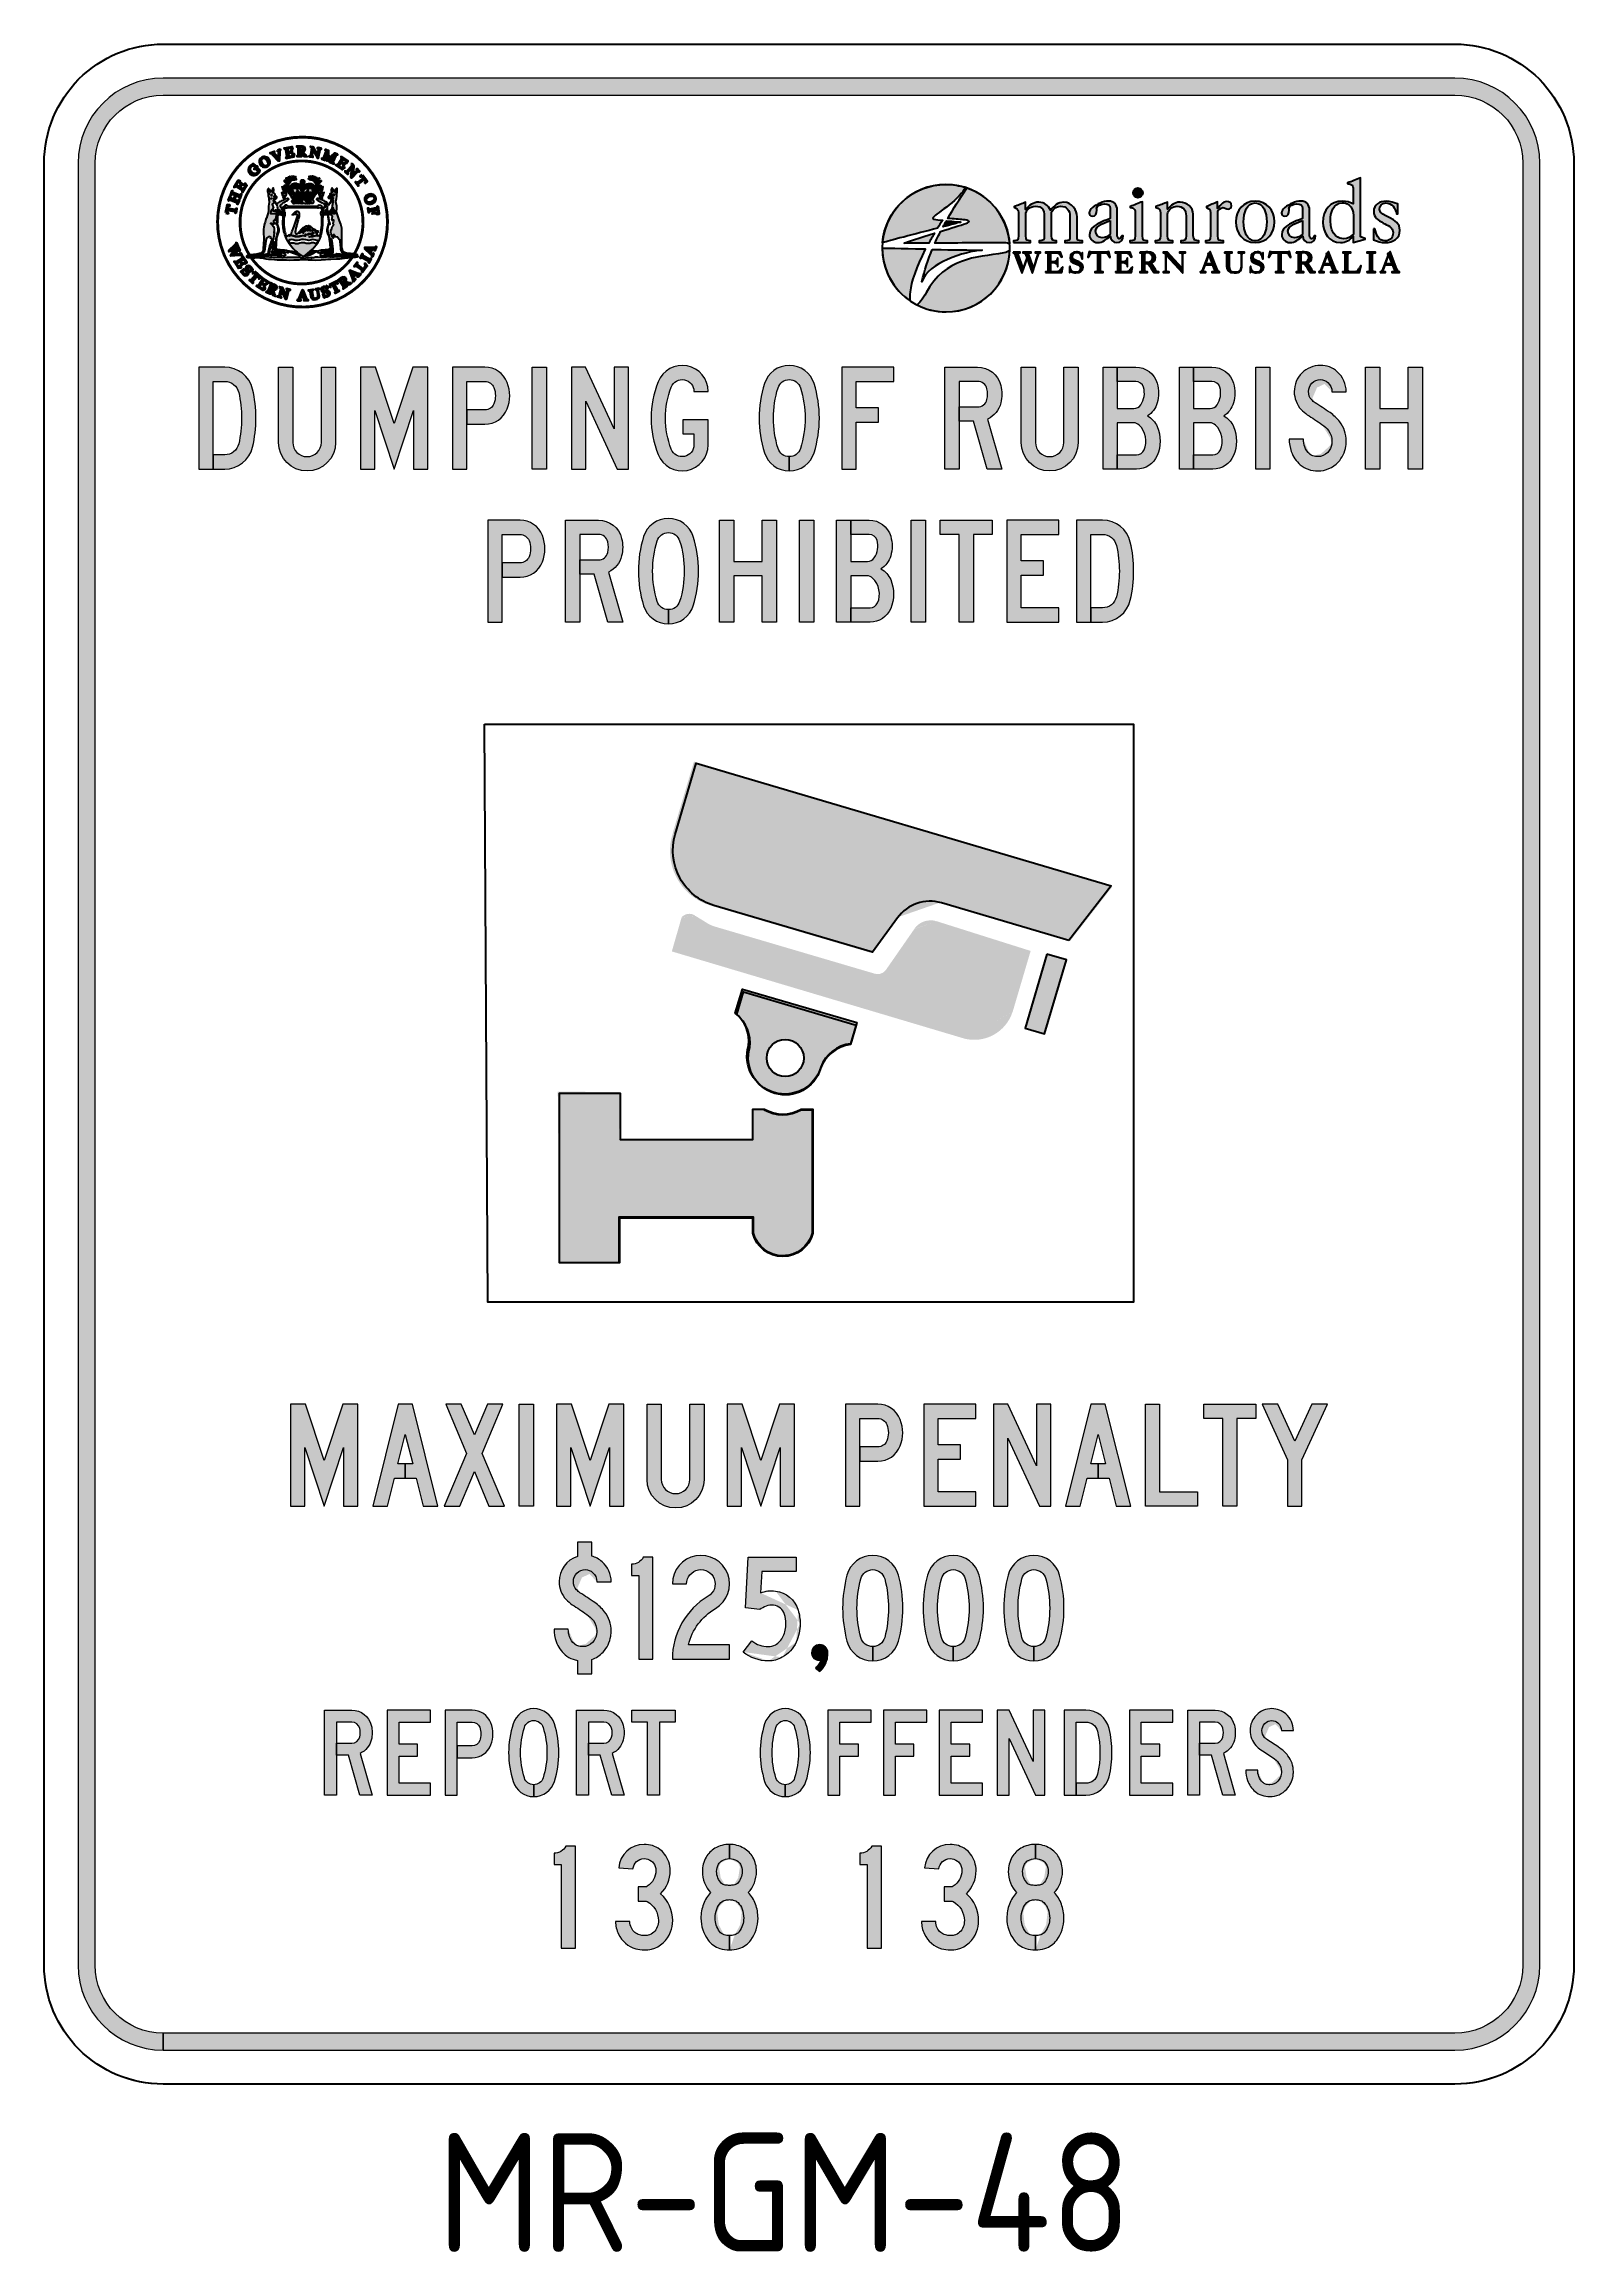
# Model space of a CAD drawing. Header units: millimetres. Extents: x 657.2 to 702.2, y 355.6 to 420.6.
import ezdxf
from ezdxf.enums import TextEntityAlignment as Align

# ---------------------------------------------------------------- set-up
doc = ezdxf.new("R2010")
doc.units = ezdxf.units.MM
doc.layers.add('GSBWFILL', color=1, linetype='Continuous', lineweight=0)
for name, color, linetype in [('L18', 4, 'Continuous'), ('L25', 1, 'Continuous'), ('L35', 3, 'Continuous'), ('L50', 7, 'Continuous'), ('T35', 3, 'Continuous'), ('TBLK18', 4, 'Continuous'), ('Wipeout Frame & Hatch Boundary', 153, 'Continuous')]:
    doc.layers.add(name, color=color, linetype=linetype)
doc.styles.add('T35', font='isocp2.shx', dxfattribs={"height": 3.5})
doc.styles.add('TSText', font='isocp2.shx')

# ---------------------------------------------------------------- blocks, each defined once
blk = doc.blocks.new('*U83')
at = {"layer": 'GSBWFILL', "linetype": 'Continuous'}
blk.add_hatch(color=256, dxfattribs=at).paths.add_polyline_path([(14, 0), (42, 0), (42, 200), (23, 200, -0.280416), (0, 186), (0, 164), (14, 164)])
at = {"layer": 'GSBWFILL'}
blk.add_lwpolyline([(14, 164), (14, 0), (42, 0), (42, 200), (23, 200, -0.280416), (0, 186), (0, 164)], format="xyb", close=True, dxfattribs=at)
blk = doc.blocks.new('*U84')
at = {"layer": 'GSBWFILL'}
blk.add_hatch(color=256, dxfattribs=at).paths.add_polyline_path([(79.1, 152, -0.257218), (62.2, 121.3, -0.141879), (58.4, 120.2), (44.3, 120.2), (44.3, 92.2), (58.4, 92.2, -0.127668), (62.1, 91.3, -0.272154), (84, 54, -0.088711), (81.8, 41.5, -0.248739), (63.8, 25.4, -0.060502), (56.2, 24.5, -0.06985), (47.2, 25.8, -0.215483), (30.9, 39.6, -0.111179), (28, 52.3), (0, 52.3, 0.111179), (5.6, 27.6, 0.215483), (39.5, -1.2, 0.06985), (56.2, -3.5, 0.060502), (70.5, -1.8, 0.248739), (108, 31.7, 0.088711), (112, 54, 0.213563), (88.4, 106.7, 0.197926), (107.1, 152, 0.164039), (96.1, 184.4, 0.073131), (86.9, 193.5, 0.158412), (56, 203.5, 0.391191), (6.1, 157.4), (34.1, 155.2, -0.391191), (56, 175.5, -0.158412), (70.4, 170.8, -0.073131), (73.9, 167.4, -0.164039)])
blk.add_lwpolyline([(108, 31.7, 0.088711), (112, 54, 0.213563), (88.4, 106.7, 0.197926), (107.1, 152, 0.164039), (96.1, 184.4, 0.073131), (86.9, 193.5, 0.158412), (56, 203.5, 0.391191), (6.1, 157.4), (34.1, 155.2, -0.391191), (56, 175.5, -0.158412), (70.4, 170.8, -0.073131), (73.9, 167.4, -0.164039), (79.1, 152, -0.257218), (62.2, 121.3, -0.141879), (58.4, 120.2), (44.3, 120.2), (44.3, 92.2), (58.4, 92.2, -0.127668), (62.1, 91.3, -0.272154), (84, 54, -0.088711), (81.8, 41.5, -0.248739), (63.8, 25.4, -0.060502), (56.2, 24.5, -0.06985), (47.2, 25.8, -0.215483), (30.9, 39.6, -0.111179), (28, 52.3), (0, 52.3, 0.111179), (5.6, 27.6, 0.215483), (39.5, -1.2, 0.06985), (56.2, -3.5, 0.060502), (70.5, -1.8, 0.248739)], format="xyb", close=True, dxfattribs=at)
blk = doc.blocks.new('*U85')
at = {"layer": 'GSBWFILL'}
h = blk.add_hatch(color=256, dxfattribs=at)
edge = h.paths.add_edge_path()
edge.add_line((56, -3.5), (56, 24.5))
edge.add_arc((56, 59.8), 35.3, 252.8547, 270, ccw=False)
edge.add_arc((50.7, 42.8), 17.5, 216.3181, 252.8547, ccw=False)
edge.add_arc((72.6, 58.8), 44.6, 180, 216.3181, ccw=False)
edge.add_arc((79.4, 58.8), 51.4, 159.6196, 180, ccw=False)
edge.add_arc((64.6, 64.3), 35.7, 135.6153, 159.6196, ccw=False)
edge.add_arc((52.2, 76.5), 18.2, 101.7415, 135.6153, ccw=False)
edge.add_arc((56, 58.1), 37, 90, 101.7415, ccw=False)
edge.add_arc((56, 58.1), 37, 78.2585, 90, ccw=False)
edge.add_arc((59.8, 76.5), 18.2, 44.3847, 78.2585, ccw=False)
edge.add_arc((47.4, 64.3), 35.7, 20.3804, 44.3847, ccw=False)
edge.add_arc((32.6, 58.8), 51.4, 0, 20.3804, ccw=False)
edge.add_arc((39.4, 58.8), 44.6, 323.6819, 360, ccw=False)
edge.add_arc((61.3, 42.8), 17.5, 287.1453, 323.6819, ccw=False)
edge.add_arc((56, 59.8), 35.3, 270.0081, 287.1453, ccw=False)
edge.add_line((56, 24.5), (56, -3.5))
edge.add_arc((56, 59.8), 63.3, 270.0045, 287.1453)
edge.add_arc((61.3, 42.8), 45.5, 287.1453, 323.6819)
edge.add_arc((39.4, 58.8), 72.6, 323.6819, 360)
edge.add_arc((32.6, 58.8), 79.4, 360, 380.3804)
edge.add_arc((47.4, 64.3), 63.7, 20.3804, 44.3847)
edge.add_arc((48, 150.3), 61, 317.2522, 360)
edge.add_arc((51.3, 150.3), 57.8, 360, 388.8388)
edge.add_arc((61.5, 155.9), 46.2, 28.8388, 60.153)
edge.add_arc((56, 146.4), 57.1, 60.153, 89.995)
edge.add_line((56, 203.5), (56, 175.5))
edge.add_arc((56, 146.4), 29.1, 60.153, 89.9902, ccw=False)
edge.add_arc((61.5, 155.9), 18.2, 28.8388, 60.153, ccw=False)
edge.add_arc((51.3, 150.3), 29.8, 0, 28.8388, ccw=False)
edge.add_arc((48, 150.3), 33, 315.3414, 360, ccw=False)
edge.add_arc((63, 135.5), 12, 275.8792, 315.3414, ccw=False)
edge.add_arc((56, 203.4), 80.3, 270, 275.8792, ccw=False)
edge.add_arc((56, 203.4), 80.3, 264.1208, 270, ccw=False)
edge.add_arc((49, 135.5), 12, 224.6586, 264.1208, ccw=False)
edge.add_arc((64, 150.3), 33, 180, 224.6586, ccw=False)
edge.add_arc((60.7, 150.3), 29.8, 151.1612, 180, ccw=False)
edge.add_arc((50.5, 155.9), 18.2, 119.847, 151.1612, ccw=False)
edge.add_arc((56, 146.4), 29.1, 90, 119.847, ccw=False)
edge.add_line((56, 175.5), (56, 203.5))
edge.add_arc((56, 146.4), 57.1, 90, 119.847)
edge.add_arc((50.5, 155.9), 46.2, 119.847, 151.1612)
edge.add_arc((60.7, 150.3), 57.8, 151.1612, 180)
edge.add_arc((64, 150.3), 61, 180, 222.7478)
edge.add_arc((64.6, 64.3), 63.7, 135.6153, 159.6196)
edge.add_arc((79.4, 58.8), 79.4, 159.6196, 180)
edge.add_arc((72.6, 58.8), 72.6, 180, 216.3181)
edge.add_arc((50.7, 42.8), 45.5, 216.3181, 252.8547)
edge.add_arc((56, 59.8), 63.3, 252.8547, 270)
blk.add_lwpolyline([(56, -3.5), (56, 24.5, -0.07495), (45.6, 26.1, -0.160785), (36.7, 32.4, -0.159808), (28, 58.8, -0.089161), (31.2, 76.7, -0.105123), (39.2, 89.3, -0.148888), (48.5, 94.3, -0.051277), (56, 95.1, -0.051277), (63.5, 94.3, -0.148888), (72.8, 89.3, -0.105123), (80.8, 76.7, -0.089161), (84, 58.8, -0.159808), (75.3, 32.4, -0.160785), (66.4, 26.1, -0.074915), (56, 24.5), (56, -3.5, 0.074931), (74.7, -0.7, 0.160785), (97.9, 15.8, 0.159808), (112, 58.8, 0.089161), (107, 86.5, 0.105123), (92.9, 108.8, 0.188716), (109.1, 150.3, 0.126501), (101.9, 178.1, 0.137491), (84.4, 195.9, 0.130951), (56, 203.5), (56, 175.5, -0.13093), (70.5, 171.6, -0.137491), (77.4, 164.6, -0.126501), (81.1, 150.3, -0.197364), (71.5, 127, -0.173908), (64.2, 123.5, -0.025658), (56, 123.1, -0.025658), (47.8, 123.5, -0.173908), (40.5, 127, -0.197364), (30.9, 150.3, -0.126501), (34.6, 164.6, -0.137491), (41.5, 171.6, -0.130973), (56, 175.5), (56, 203.5, 0.130973), (27.6, 195.9, 0.137491), (10.1, 178.1, 0.126501), (2.9, 150.3, 0.188716), (19.1, 108.8, 0.105123), (5, 86.5, 0.089161), (0, 58.8, 0.159808), (14.1, 15.8, 0.160785), (37.3, -0.7, 0.07495)], format="xyb", close=True, dxfattribs=at)
blk = doc.blocks.new('*U82')
at = {"layer": 'L25', "color": 28}
for name, p, xscale, yscale, zscale in [('*U83', (0, 0), 0.3, 0.3, 0.3), ('*U84', (36.2, 0), 0.3, 0.3, 0.3), ('*U85', (86.4, 0), 0.2999999999999969, 0.2999999999999969, 0.2999999999999969)]:
    blk.add_blockref(name, p, dxfattribs=dict(at, xscale=xscale, yscale=yscale, zscale=zscale))
blk = doc.blocks.new('*U87')
at = {"layer": 'GSBWFILL', "linetype": 'Continuous'}
blk.add_hatch(color=256, dxfattribs=at).paths.add_polyline_path([(14, 0), (42, 0), (42, 200), (23, 200, -0.280416), (0, 186), (0, 164), (14, 164)])
at = {"layer": 'GSBWFILL'}
blk.add_lwpolyline([(14, 164), (14, 0), (42, 0), (42, 200), (23, 200, -0.280416), (0, 186), (0, 164)], format="xyb", close=True, dxfattribs=at)
blk = doc.blocks.new('*U88')
at = {"layer": 'GSBWFILL'}
blk.add_hatch(color=256, dxfattribs=at).paths.add_polyline_path([(79.1, 152, -0.257218), (62.2, 121.3, -0.141879), (58.4, 120.2), (44.3, 120.2), (44.3, 92.2), (58.4, 92.2, -0.127668), (62.1, 91.3, -0.272154), (84, 54, -0.088711), (81.8, 41.5, -0.248739), (63.8, 25.4, -0.060502), (56.2, 24.5, -0.06985), (47.2, 25.8, -0.215483), (30.9, 39.6, -0.111179), (28, 52.3), (0, 52.3, 0.111179), (5.6, 27.6, 0.215483), (39.5, -1.2, 0.06985), (56.2, -3.5, 0.060502), (70.5, -1.8, 0.248739), (108, 31.7, 0.088711), (112, 54, 0.213563), (88.4, 106.7, 0.197926), (107.1, 152, 0.164039), (96.1, 184.4, 0.073131), (86.9, 193.5, 0.158412), (56, 203.5, 0.391191), (6.1, 157.4), (34.1, 155.2, -0.391191), (56, 175.5, -0.158412), (70.4, 170.8, -0.073131), (73.9, 167.4, -0.164039)])
blk.add_lwpolyline([(108, 31.7, 0.088711), (112, 54, 0.213563), (88.4, 106.7, 0.197926), (107.1, 152, 0.164039), (96.1, 184.4, 0.073131), (86.9, 193.5, 0.158412), (56, 203.5, 0.391191), (6.1, 157.4), (34.1, 155.2, -0.391191), (56, 175.5, -0.158412), (70.4, 170.8, -0.073131), (73.9, 167.4, -0.164039), (79.1, 152, -0.257218), (62.2, 121.3, -0.141879), (58.4, 120.2), (44.3, 120.2), (44.3, 92.2), (58.4, 92.2, -0.127668), (62.1, 91.3, -0.272154), (84, 54, -0.088711), (81.8, 41.5, -0.248739), (63.8, 25.4, -0.060502), (56.2, 24.5, -0.06985), (47.2, 25.8, -0.215483), (30.9, 39.6, -0.111179), (28, 52.3), (0, 52.3, 0.111179), (5.6, 27.6, 0.215483), (39.5, -1.2, 0.06985), (56.2, -3.5, 0.060502), (70.5, -1.8, 0.248739)], format="xyb", close=True, dxfattribs=at)
blk = doc.blocks.new('*U89')
at = {"layer": 'GSBWFILL'}
h = blk.add_hatch(color=256, dxfattribs=at)
edge = h.paths.add_edge_path()
edge.add_line((56, -3.5), (56, 24.5))
edge.add_arc((56, 59.8), 35.3, 252.8547, 270, ccw=False)
edge.add_arc((50.7, 42.8), 17.5, 216.3181, 252.8547, ccw=False)
edge.add_arc((72.6, 58.8), 44.6, 180, 216.3181, ccw=False)
edge.add_arc((79.4, 58.8), 51.4, 159.6196, 180, ccw=False)
edge.add_arc((64.6, 64.3), 35.7, 135.6153, 159.6196, ccw=False)
edge.add_arc((52.2, 76.5), 18.2, 101.7415, 135.6153, ccw=False)
edge.add_arc((56, 58.1), 37, 90, 101.7415, ccw=False)
edge.add_arc((56, 58.1), 37, 78.2585, 90, ccw=False)
edge.add_arc((59.8, 76.5), 18.2, 44.3847, 78.2585, ccw=False)
edge.add_arc((47.4, 64.3), 35.7, 20.3804, 44.3847, ccw=False)
edge.add_arc((32.6, 58.8), 51.4, 0, 20.3804, ccw=False)
edge.add_arc((39.4, 58.8), 44.6, 323.6819, 360, ccw=False)
edge.add_arc((61.3, 42.8), 17.5, 287.1453, 323.6819, ccw=False)
edge.add_arc((56, 59.8), 35.3, 270.0081, 287.1453, ccw=False)
edge.add_line((56, 24.5), (56, -3.5))
edge.add_arc((56, 59.8), 63.3, 270.0045, 287.1453)
edge.add_arc((61.3, 42.8), 45.5, 287.1453, 323.6819)
edge.add_arc((39.4, 58.8), 72.6, 323.6819, 360)
edge.add_arc((32.6, 58.8), 79.4, 360, 380.3804)
edge.add_arc((47.4, 64.3), 63.7, 20.3804, 44.3847)
edge.add_arc((48, 150.3), 61, 317.2522, 360)
edge.add_arc((51.3, 150.3), 57.8, 360, 388.8388)
edge.add_arc((61.5, 155.9), 46.2, 28.8388, 60.153)
edge.add_arc((56, 146.4), 57.1, 60.153, 89.995)
edge.add_line((56, 203.5), (56, 175.5))
edge.add_arc((56, 146.4), 29.1, 60.153, 89.9902, ccw=False)
edge.add_arc((61.5, 155.9), 18.2, 28.8388, 60.153, ccw=False)
edge.add_arc((51.3, 150.3), 29.8, 0, 28.8388, ccw=False)
edge.add_arc((48, 150.3), 33, 315.3414, 360, ccw=False)
edge.add_arc((63, 135.5), 12, 275.8792, 315.3414, ccw=False)
edge.add_arc((56, 203.4), 80.3, 270, 275.8792, ccw=False)
edge.add_arc((56, 203.4), 80.3, 264.1208, 270, ccw=False)
edge.add_arc((49, 135.5), 12, 224.6586, 264.1208, ccw=False)
edge.add_arc((64, 150.3), 33, 180, 224.6586, ccw=False)
edge.add_arc((60.7, 150.3), 29.8, 151.1612, 180, ccw=False)
edge.add_arc((50.5, 155.9), 18.2, 119.847, 151.1612, ccw=False)
edge.add_arc((56, 146.4), 29.1, 90, 119.847, ccw=False)
edge.add_line((56, 175.5), (56, 203.5))
edge.add_arc((56, 146.4), 57.1, 90, 119.847)
edge.add_arc((50.5, 155.9), 46.2, 119.847, 151.1612)
edge.add_arc((60.7, 150.3), 57.8, 151.1612, 180)
edge.add_arc((64, 150.3), 61, 180, 222.7478)
edge.add_arc((64.6, 64.3), 63.7, 135.6153, 159.6196)
edge.add_arc((79.4, 58.8), 79.4, 159.6196, 180)
edge.add_arc((72.6, 58.8), 72.6, 180, 216.3181)
edge.add_arc((50.7, 42.8), 45.5, 216.3181, 252.8547)
edge.add_arc((56, 59.8), 63.3, 252.8547, 270)
blk.add_lwpolyline([(56, -3.5), (56, 24.5, -0.07495), (45.6, 26.1, -0.160785), (36.7, 32.4, -0.159808), (28, 58.8, -0.089161), (31.2, 76.7, -0.105123), (39.2, 89.3, -0.148888), (48.5, 94.3, -0.051277), (56, 95.1, -0.051277), (63.5, 94.3, -0.148888), (72.8, 89.3, -0.105123), (80.8, 76.7, -0.089161), (84, 58.8, -0.159808), (75.3, 32.4, -0.160785), (66.4, 26.1, -0.074915), (56, 24.5), (56, -3.5, 0.074931), (74.7, -0.7, 0.160785), (97.9, 15.8, 0.159808), (112, 58.8, 0.089161), (107, 86.5, 0.105123), (92.9, 108.8, 0.188716), (109.1, 150.3, 0.126501), (101.9, 178.1, 0.137491), (84.4, 195.9, 0.130951), (56, 203.5), (56, 175.5, -0.13093), (70.5, 171.6, -0.137491), (77.4, 164.6, -0.126501), (81.1, 150.3, -0.197364), (71.5, 127, -0.173908), (64.2, 123.5, -0.025658), (56, 123.1, -0.025658), (47.8, 123.5, -0.173908), (40.5, 127, -0.197364), (30.9, 150.3, -0.126501), (34.6, 164.6, -0.137491), (41.5, 171.6, -0.130973), (56, 175.5), (56, 203.5, 0.130973), (27.6, 195.9, 0.137491), (10.1, 178.1, 0.126501), (2.9, 150.3, 0.188716), (19.1, 108.8, 0.105123), (5, 86.5, 0.089161), (0, 58.8, 0.159808), (14.1, 15.8, 0.160785), (37.3, -0.7, 0.07495)], format="xyb", close=True, dxfattribs=at)
blk = doc.blocks.new('*U86')
at = {"layer": 'L25', "color": 28}
for name, p, xscale, yscale, zscale in [('*U87', (0, 0), 0.3, 0.3, 0.3), ('*U88', (36.2, 0), 0.2999999999999999, 0.2999999999999999, 0.2999999999999999), ('*U89', (86.4, 0), 0.2999999999999969, 0.2999999999999969, 0.2999999999999969)]:
    blk.add_blockref(name, p, dxfattribs=dict(at, xscale=xscale, yscale=yscale, zscale=zscale))
blk = doc.blocks.new('*U81')
at = {"layer": 'L25'}
for name, p in [('*U82', (0, 0)), ('*U86', (180, 0))]:
    blk.add_blockref(name, p, dxfattribs=at)
blk = doc.blocks.new('*U65')
at = {"layer": 'GSBWFILL', "linetype": 'Continuous'}
blk.add_hatch(color=256, dxfattribs=at).paths.add_polyline_path([(0, 0), (28, 0), (28, 172), (64.3, 172, -0.344881), (82.7, 157.6, -0.12178), (82.7, 136.4, -0.344881), (64.3, 122), (28, 122), (28, 94), (56.1, 94), (82.9, 0), (112, 0), (84, 98.3, 0.227614), (109.9, 129.7, 0.12178), (109.9, 164.3, 0.344881), (64.3, 200), (0, 200)])
at = {"layer": 'GSBWFILL'}
blk.add_lwpolyline([(64.3, 122, 0.344881), (82.7, 136.4, 0.12178), (82.7, 157.6, 0.344881), (64.3, 172), (28, 172), (28, 0), (0, 0), (0, 200), (64.3, 200, -0.344881), (109.9, 164.3, -0.12178), (109.9, 129.7, -0.227614), (84, 98.3), (112, 0), (82.9, 0), (56.1, 94), (28, 94), (28, 122)], format="xyb", close=True, dxfattribs=at)
blk = doc.blocks.new('*U66')
at = {"layer": 'GSBWFILL', "linetype": 'Continuous'}
blk.add_hatch(color=256, dxfattribs=at).paths.add_polyline_path([(28, 28), (28, 92), (71.8, 92), (71.8, 120), (28, 120), (28, 172), (102, 172), (102, 200), (0, 200), (0, 0), (102, 0), (102, 28)])
at = {"layer": 'GSBWFILL'}
blk.add_lwpolyline([(28, 28), (28, 92), (71.8, 92), (71.8, 120), (28, 120), (28, 172), (102, 172), (102, 200), (0, 200), (0, 0), (102, 0), (102, 28)], close=True, dxfattribs=at)
blk = doc.blocks.new('*U67')
at = {"layer": 'GSBWFILL', "linetype": 'Continuous'}
blk.add_hatch(color=256, dxfattribs=at).paths.add_polyline_path([(63.3, 172, -0.310029), (81, 159.8, -0.186244), (81, 128.2, -0.310029), (63.3, 116), (28, 116), (28, 88), (63.3, 88, 0.310029), (107.2, 118.1, 0.186244), (107.2, 169.9, 0.310029), (63.3, 200), (0, 200), (0, 0), (28, 0), (28, 172)])
at = {"layer": 'GSBWFILL'}
blk.add_lwpolyline([(63.3, 116), (28, 116), (28, 88), (63.3, 88, 0.310029), (107.2, 118.1, 0.186244), (107.2, 169.9, 0.310029), (63.3, 200), (0, 200), (0, 0), (28, 0), (28, 172), (63.3, 172, -0.310029), (81, 159.8, -0.186244), (81, 128.2, -0.310029)], format="xyb", close=True, dxfattribs=at)
blk = doc.blocks.new('*U68')
at = {"layer": 'GSBWFILL', "linetype": 'Continuous'}
blk.add_hatch(color=256, dxfattribs=at).paths.add_polyline_path([(81, 40.6, -0.328043), (59, 24.5), (59, -3.5, 0.328109), (107.7, 32.3, 0.152381), (107.7, 167.7, 0.735537), (10.3, 167.7, 0.152381), (10.3, 32.3, 0.328163), (59, -3.5), (59, 24.5, -0.328163), (37, 40.6, -0.152381), (37, 159.4, -0.735537), (81, 159.4, -0.152381)])
at = {"layer": 'GSBWFILL'}
blk.add_lwpolyline([(59, 24.5, -0.328163), (37, 40.6, -0.152381), (37, 159.4, -0.735537), (81, 159.4, -0.152381), (81, 40.6, -0.328043), (59, 24.5), (59, -3.5, 0.328109), (107.7, 32.3, 0.152381), (107.7, 167.7, 0.735537), (10.3, 167.7, 0.152381), (10.3, 32.3, 0.328163), (59, -3.5)], format="xyb", close=True, dxfattribs=at)
blk = doc.blocks.new('*U69')
at = {"layer": 'GSBWFILL', "linetype": 'Continuous'}
blk.add_hatch(color=256, dxfattribs=at).paths.add_polyline_path([(0, 0), (28, 0), (28, 172), (64.3, 172, -0.344881), (82.7, 157.6, -0.12178), (82.7, 136.4, -0.344881), (64.3, 122), (28, 122), (28, 94), (56.1, 94), (82.9, 0), (112, 0), (84, 98.3, 0.227614), (109.9, 129.7, 0.12178), (109.9, 164.3, 0.344881), (64.3, 200), (0, 200)])
at = {"layer": 'GSBWFILL'}
blk.add_lwpolyline([(64.3, 122, 0.344881), (82.7, 136.4, 0.12178), (82.7, 157.6, 0.344881), (64.3, 172), (28, 172), (28, 0), (0, 0), (0, 200), (64.3, 200, -0.344881), (109.9, 164.3, -0.12178), (109.9, 129.7, -0.227614), (84, 98.3), (112, 0), (82.9, 0), (56.1, 94), (28, 94), (28, 122)], format="xyb", close=True, dxfattribs=at)
blk = doc.blocks.new('*U70')
at = {"layer": 'GSBWFILL', "linetype": 'Continuous'}
blk.add_hatch(color=256, dxfattribs=at).paths.add_polyline_path([(37, 172), (0, 172), (0, 200), (102, 200), (102, 172), (65, 172), (65, 0), (37, 0)])
at = {"layer": 'GSBWFILL'}
blk.add_lwpolyline([(37, 172), (0, 172), (0, 200), (102, 200), (102, 172), (65, 172), (65, 0), (37, 0)], close=True, dxfattribs=at)
blk = doc.blocks.new('*U64')
at = {"layer": 'L25', "color": 28}
for name, p, xscale, yscale, zscale in [('*U65', (0, 0), 0.25, 0.25, 0.25), ('*U66', (36.8, 0), 0.25, 0.25, 0.25), ('*U67', (71, 0), 0.250000000000001, 0.250000000000001, 0.250000000000001), ('*U68', (108.3, 0), 0.25, 0.25, 0.25), ('*U69', (148.2, 0), 0.25, 0.25, 0.25), ('*U70', (180.8, 0), 0.25, 0.25, 0.25)]:
    blk.add_blockref(name, p, dxfattribs=dict(at, xscale=xscale, yscale=yscale, zscale=zscale))
blk = doc.blocks.new('*U72')
at = {"layer": 'GSBWFILL', "linetype": 'Continuous'}
blk.add_hatch(color=256, dxfattribs=at).paths.add_polyline_path([(81, 40.6, -0.328043), (59, 24.5), (59, -3.5, 0.328109), (107.7, 32.3, 0.152381), (107.7, 167.7, 0.735537), (10.3, 167.7, 0.152381), (10.3, 32.3, 0.328163), (59, -3.5), (59, 24.5, -0.328163), (37, 40.6, -0.152381), (37, 159.4, -0.735537), (81, 159.4, -0.152381)])
at = {"layer": 'GSBWFILL'}
blk.add_lwpolyline([(59, 24.5, -0.328163), (37, 40.6, -0.152381), (37, 159.4, -0.735537), (81, 159.4, -0.152381), (81, 40.6, -0.328043), (59, 24.5), (59, -3.5, 0.328109), (107.7, 32.3, 0.152381), (107.7, 167.7, 0.735537), (10.3, 167.7, 0.152381), (10.3, 32.3, 0.328163), (59, -3.5)], format="xyb", close=True, dxfattribs=at)
blk = doc.blocks.new('*U73')
at = {"layer": 'GSBWFILL', "linetype": 'Continuous'}
blk.add_hatch(color=256, dxfattribs=at).paths.add_polyline_path([(28, 92), (71.8, 92), (71.8, 120), (28, 120), (28, 172), (102, 172), (102, 200), (0, 200), (0, 0), (28, 0)])
at = {"layer": 'GSBWFILL'}
blk.add_lwpolyline([(28, 92), (71.8, 92), (71.8, 120), (28, 120), (28, 172), (102, 172), (102, 200), (0, 200), (0, 0), (28, 0)], close=True, dxfattribs=at)
blk = doc.blocks.new('*U74')
at = {"layer": 'GSBWFILL', "linetype": 'Continuous'}
blk.add_hatch(color=256, dxfattribs=at).paths.add_polyline_path([(28, 92), (71.8, 92), (71.8, 120), (28, 120), (28, 172), (102, 172), (102, 200), (0, 200), (0, 0), (28, 0)])
at = {"layer": 'GSBWFILL'}
blk.add_lwpolyline([(28, 92), (71.8, 92), (71.8, 120), (28, 120), (28, 172), (102, 172), (102, 200), (0, 200), (0, 0), (28, 0)], close=True, dxfattribs=at)
blk = doc.blocks.new('*U75')
at = {"layer": 'GSBWFILL', "linetype": 'Continuous'}
blk.add_hatch(color=256, dxfattribs=at).paths.add_polyline_path([(28, 28), (28, 92), (71.8, 92), (71.8, 120), (28, 120), (28, 172), (102, 172), (102, 200), (0, 200), (0, 0), (102, 0), (102, 28)])
at = {"layer": 'GSBWFILL'}
blk.add_lwpolyline([(28, 28), (28, 92), (71.8, 92), (71.8, 120), (28, 120), (28, 172), (102, 172), (102, 200), (0, 200), (0, 0), (102, 0), (102, 28)], close=True, dxfattribs=at)
blk = doc.blocks.new('*U76')
at = {"layer": 'GSBWFILL', "linetype": 'Continuous'}
blk.add_hatch(color=256, dxfattribs=at).paths.add_polyline_path([(28, 133), (90, 0), (112, 0), (112, 200), (84, 200), (84, 79.1), (27.7, 200), (0, 200), (0, 0), (28, 0)])
at = {"layer": 'GSBWFILL'}
blk.add_lwpolyline([(90, 0), (112, 0), (112, 200), (84, 200), (84, 79.1), (27.7, 200), (0, 200), (0, 0), (28, 0), (28, 133)], close=True, dxfattribs=at)
blk = doc.blocks.new('*U77')
at = {"layer": 'GSBWFILL', "linetype": 'Continuous'}
blk.add_hatch(color=256, dxfattribs=at).paths.add_polyline_path([(28, 172), (50.9, 172, -0.348682), (78.2, 150.4, -0.114899), (78.2, 49.6, -0.348682), (50.9, 28), (28, 28), (28, 0), (50.9, 0, 0.348682), (105.5, 43.3, 0.114899), (105.5, 156.7, 0.348682), (50.9, 200), (0, 200), (0, 0), (28, 0)])
at = {"layer": 'GSBWFILL'}
blk.add_lwpolyline([(28, 28), (28, 0), (50.9, 0, 0.348682), (105.5, 43.3, 0.114899), (105.5, 156.7, 0.348682), (50.9, 200), (0, 200), (0, 0), (28, 0), (28, 172), (50.9, 172, -0.348682), (78.2, 150.4, -0.114899), (78.2, 49.6, -0.348682), (50.9, 28)], format="xyb", close=True, dxfattribs=at)
blk = doc.blocks.new('*U78')
at = {"layer": 'GSBWFILL', "linetype": 'Continuous'}
blk.add_hatch(color=256, dxfattribs=at).paths.add_polyline_path([(28, 28), (28, 92), (71.8, 92), (71.8, 120), (28, 120), (28, 172), (102, 172), (102, 200), (0, 200), (0, 0), (102, 0), (102, 28)])
at = {"layer": 'GSBWFILL'}
blk.add_lwpolyline([(28, 28), (28, 92), (71.8, 92), (71.8, 120), (28, 120), (28, 172), (102, 172), (102, 200), (0, 200), (0, 0), (102, 0), (102, 28)], close=True, dxfattribs=at)
blk = doc.blocks.new('*U79')
at = {"layer": 'GSBWFILL', "linetype": 'Continuous'}
blk.add_hatch(color=256, dxfattribs=at).paths.add_polyline_path([(0, 0), (28, 0), (28, 172), (64.3, 172, -0.344881), (82.7, 157.6, -0.12178), (82.7, 136.4, -0.344881), (64.3, 122), (28, 122), (28, 94), (56.1, 94), (82.9, 0), (112, 0), (84, 98.3, 0.227614), (109.9, 129.7, 0.12178), (109.9, 164.3, 0.344881), (64.3, 200), (0, 200)])
at = {"layer": 'GSBWFILL'}
blk.add_lwpolyline([(64.3, 122, 0.344881), (82.7, 136.4, 0.12178), (82.7, 157.6, 0.344881), (64.3, 172), (28, 172), (28, 0), (0, 0), (0, 200), (64.3, 200, -0.344881), (109.9, 164.3, -0.12178), (109.9, 129.7, -0.227614), (84, 98.3), (112, 0), (82.9, 0), (56.1, 94), (28, 94), (28, 122)], format="xyb", close=True, dxfattribs=at)
blk = doc.blocks.new('*U80')
at = {"layer": 'GSBWFILL'}
h = blk.add_hatch(color=256, dxfattribs=at)
edge = h.paths.add_edge_path()
edge.add_arc((-588.5, -858.1), 1149.1, 55.3909, 57.1046, ccw=False)
edge.add_arc((31.2, 39.9), 58.1, 37.8845, 55.3909, ccw=False)
edge.add_arc((51.1, 55.3), 32.9, 0, 37.8845, ccw=False)
edge.add_arc((45.4, 55.3), 38.6, 350.8629, 360, ccw=False)
edge.add_arc((52.5, 54.2), 31.4, 317.2967, 350.8629, ccw=False)
edge.add_arc((56.4, 50.6), 26.1, 270, 317.2967, ccw=False)
edge.add_arc((56.4, 55), 30.5, 251.079, 270, ccw=False)
edge.add_arc((52.9, 44.9), 19.8, 229.3133, 251.079, ccw=False)
edge.add_arc((61.1, 54.4), 32.4, 199.4306, 229.3133, ccw=False)
edge.add_arc((73.8, 58.9), 45.8, 180.0011, 199.4303, ccw=False)
edge.add_line((28, 58.9), (0, 58.9))
edge.add_arc((73.8, 58.9), 73.8, 180.0007, 199.4304)
edge.add_arc((61.1, 54.4), 60.4, 199.4306, 229.3133)
edge.add_arc((52.9, 44.9), 47.8, 229.3133, 251.079)
edge.add_arc((56.4, 55), 58.5, 251.079, 270)
edge.add_arc((56.4, 50.6), 54.1, 270, 317.2967)
edge.add_arc((52.5, 54.2), 59.4, 317.2967, 350.8629)
edge.add_arc((45.4, 55.3), 66.6, 350.8629, 360)
edge.add_arc((51.1, 55.3), 60.9, 360, 397.8845)
edge.add_arc((31.2, 39.9), 86.1, 37.8845, 55.3909)
edge.add_arc((-588.5, -858.1), 1177.1, 55.3909, 57.1046)
edge.add_arc((70, 159.9), 35.3, 223.0176, 237.1046, ccw=False)
edge.add_arc((61.5, 152), 23.6, 180, 223.0176, ccw=False)
edge.add_arc((61.4, 152), 23.5, 89.9999, 180, ccw=False)
edge.add_arc((61.4, 153.7), 21.8, 48.6785, 90, ccw=False)
edge.add_arc((59.7, 151.8), 24.3, 0, 48.6785, ccw=False)
edge.add_line((84, 151.8), (112, 151.8))
edge.add_arc((59.7, 151.8), 52.3, 0, 48.6785)
edge.add_arc((61.4, 153.7), 49.8, 48.6785, 90)
edge.add_arc((61.4, 152), 51.5, 89.9999, 180)
edge.add_arc((61.5, 152), 51.6, 180, 223.0176)
edge.add_arc((70, 159.9), 63.3, 223.0176, 237.1046)
blk.add_lwpolyline([(35.6, 106.8, -0.007478), (64.2, 87.7, -0.076535), (77.1, 75.6, -0.166825), (84, 55.3, -0.039889), (83.5, 49.2, -0.147516), (75.6, 32.9, -0.209351), (56.4, 24.5, -0.082747), (46.5, 26.1, -0.095257), (40, 29.9, -0.131132), (30.6, 43.6, -0.084979), (28, 58.9), (0, 58.9, 0.084982), (4.2, 34.3, 0.131132), (21.8, 8.6, 0.095257), (37.4, -0.3, 0.082747), (56.4, -3.5, 0.209351), (96.2, 13.9, 0.147516), (111.2, 44.8, 0.039889), (112, 55.3, 0.166825), (99.2, 92.8, 0.076535), (80.1, 110.8, 0.007478), (50.8, 130.3, -0.061544), (44.2, 135.9, -0.189935), (37.9, 152, -0.414214), (61.4, 175.5, -0.182279), (75.7, 170.1, -0.215653), (84, 151.8), (112, 151.8, 0.215653), (94.2, 191.1, 0.182279), (61.4, 203.5, 0.414214), (9.9, 152, 0.189935), (23.7, 116.8, 0.061544)], format="xyb", close=True, dxfattribs=at)
blk = doc.blocks.new('*U71')
at = {"layer": 'L25', "color": 28}
for name, p, xscale, yscale, zscale in [('*U72', (0, 0), 0.249999999999999, 0.249999999999999, 0.249999999999999), ('*U73', (39.8, 0), 0.2499999999999989, 0.2499999999999989, 0.2499999999999989), ('*U74', (72.5, 0), 0.25, 0.25, 0.25), ('*U75', (105.3, 0), 0.25, 0.25, 0.25), ('*U76', (139.5, 0), 0.25, 0.25, 0.25), ('*U77', (178.9, 0), 0.25, 0.25, 0.25), ('*U78', (217.2, 0), 0.25, 0.25, 0.25), ('*U79', (251.5, 0), 0.25, 0.25, 0.25), ('*U80', (285.7, 0), 0.2499999390207825, 0.25, 0.2499999390207825)]:
    blk.add_blockref(name, p, dxfattribs=dict(at, xscale=xscale, yscale=yscale, zscale=zscale))
blk = doc.blocks.new('*U63')
at = {"layer": 'L25'}
for name, p in [('*U64', (-285, 0)), ('*U71', (-28.7, 0))]:
    blk.add_blockref(name, p, dxfattribs=at)
blk = doc.blocks.new('*U90')
at = {"layer": 'GSBWFILL'}
blk.add_hatch(color=256, dxfattribs=at).paths.add_polyline_path([(-379.9, -580), (380, -580, 0.41421356), (430, -530), (430, 530, 0.41421356), (380, 580), (-380, 580, 0.41421356), (-430, 530), (-430, -530, 0.41421356), (-380, -580), (-380, -570, -0.41421356), (-420, -530), (-420, 530, -0.41421356), (-380, 570), (380, 570, -0.41421356), (420, 530), (420, -530, -0.41421356), (380, -570), (-379.9, -570)])
at = {"layer": 'GSBWFILL', "linetype": 'Continuous'}
for points in [[(-380, -600), (380, -600, 0.41421356), (450, -530), (450, 530, 0.41421356), (380, 600), (-380, 600, 0.41421356), (-450, 530), (-450, -530, 0.41421356), (-380, -600)], [(-379.9, -580), (380, -580, 0.41421356), (430, -530), (430, 530, 0.41421356), (380, 580), (-380, 580, 0.41421356), (-430, 530), (-430, -530, 0.41421356), (-380, -580), (-380, -570, -0.41421356), (-420, -530), (-420, 530, -0.41421356), (-380, 570), (380, 570, -0.41421356), (420, 530), (420, -530, -0.41421356), (380, -570), (-379.9, -570), (-379.9, -580)]]:
    blk.add_lwpolyline(points, format="xyb", close=True, dxfattribs=at)
at = {"layer": 'GSBWFILL', "color": 250, "style": 'TSText'}
for s in ['levels:GSCOLORFILL|GSBWFILL|GSOUTLINE', 'panelStyle:MR-MMS-Litter.ssm', 'constructPanels:900|600|450', 'chevronShoulderRadius:300.000', 'panelBorderRadius:300.000', 'chevronTipRadius:300.000', 'panelRoundCorners:0', 'constructPanelMode:0', 'panelStation:none', 'panelWidthLock:1', 'panelHeightLock:1', 'heightRounding:0', 'panelName:name', 'panelQuantity:1', 'panelMaterial:0', 'legendMaterial:0', 'panelMounting:0', 'marginAlign:9', 'panelStandard:1', 'widthRounding:0', 'panelSizes:', 'panelShape:0', 'version:2']:
    blk.add_text(s, height=0.001, dxfattribs=at).set_placement((0, 599.998), align=Align.CENTER)
blk = doc.blocks.new('*U6')
at = {"layer": 'GSBWFILL', "linetype": 'Continuous'}
blk.add_hatch(color=256, dxfattribs=at).paths.add_polyline_path([(28, 172), (50.9, 172, -0.348682), (78.2, 150.4, -0.114899), (78.2, 49.6, -0.348682), (50.9, 28), (28, 28), (28, 0), (50.9, 0, 0.348682), (105.5, 43.3, 0.114899), (105.5, 156.7, 0.348682), (50.9, 200), (0, 200), (0, 0), (28, 0)])
at = {"layer": 'GSBWFILL'}
blk.add_lwpolyline([(28, 28), (28, 0), (50.9, 0, 0.348682), (105.5, 43.3, 0.114899), (105.5, 156.7, 0.348682), (50.9, 200), (0, 200), (0, 0), (28, 0), (28, 172), (50.9, 172, -0.348682), (78.2, 150.4, -0.114899), (78.2, 49.6, -0.348682), (50.9, 28)], format="xyb", close=True, dxfattribs=at)
blk = doc.blocks.new('*U7')
at = {"layer": 'GSBWFILL', "linetype": 'Continuous'}
blk.add_hatch(color=256, dxfattribs=at).paths.add_polyline_path([(28, 200), (0, 200), (0, 52.5, 1), (112, 52.5), (112, 200), (84, 200), (84, 52.5, -1), (28, 52.5)])
at = {"layer": 'GSBWFILL'}
blk.add_lwpolyline([(28, 200), (28, 52.5, 1), (84, 52.5), (84, 200), (112, 200), (112, 52.5, -1), (0, 52.5), (0, 200)], format="xyb", close=True, dxfattribs=at)
blk = doc.blocks.new('*U8')
at = {"layer": 'GSBWFILL', "linetype": 'Continuous'}
blk.add_hatch(color=256, dxfattribs=at).paths.add_polyline_path([(66, 0), (104, 115.2), (104, 0), (132, 0), (132, 200), (102.5, 200), (66, 89.3), (29.5, 200), (0, 200), (0, 0), (28, 0), (28, 115.2)])
at = {"layer": 'GSBWFILL'}
blk.add_lwpolyline([(66, 0), (104, 115.2), (104, 0), (132, 0), (132, 200), (102.5, 200), (66, 89.3), (29.5, 200), (0, 200), (0, 0), (28, 0), (28, 115.2)], close=True, dxfattribs=at)
blk = doc.blocks.new('*U9')
at = {"layer": 'GSBWFILL', "linetype": 'Continuous'}
blk.add_hatch(color=256, dxfattribs=at).paths.add_polyline_path([(63.3, 172, -0.310029), (81, 159.8, -0.186244), (81, 128.2, -0.310029), (63.3, 116), (28, 116), (28, 88), (63.3, 88, 0.310029), (107.2, 118.1, 0.186244), (107.2, 169.9, 0.310029), (63.3, 200), (0, 200), (0, 0), (28, 0), (28, 172)])
at = {"layer": 'GSBWFILL'}
blk.add_lwpolyline([(63.3, 116), (28, 116), (28, 88), (63.3, 88, 0.310029), (107.2, 118.1, 0.186244), (107.2, 169.9, 0.310029), (63.3, 200), (0, 200), (0, 0), (28, 0), (28, 172), (63.3, 172, -0.310029), (81, 159.8, -0.186244), (81, 128.2, -0.310029)], format="xyb", close=True, dxfattribs=at)
blk = doc.blocks.new('*U10')
at = {"layer": 'GSBWFILL', "linetype": 'Continuous'}
blk.add_hatch(color=256, dxfattribs=at).paths.add_polyline_path([(0, 200), (28, 200), (28, 0), (0, 0)])
at = {"layer": 'GSBWFILL'}
blk.add_lwpolyline([(0, 200), (28, 200), (28, 0), (0, 0)], close=True, dxfattribs=at)
blk = doc.blocks.new('*U11')
at = {"layer": 'GSBWFILL', "linetype": 'Continuous'}
blk.add_hatch(color=256, dxfattribs=at).paths.add_polyline_path([(28, 133), (90, 0), (112, 0), (112, 200), (84, 200), (84, 79.1), (27.7, 200), (0, 200), (0, 0), (28, 0)])
at = {"layer": 'GSBWFILL'}
blk.add_lwpolyline([(90, 0), (112, 0), (112, 200), (84, 200), (84, 79.1), (27.7, 200), (0, 200), (0, 0), (28, 0), (28, 133)], close=True, dxfattribs=at)
blk = doc.blocks.new('*U12')
at = {"layer": 'GSBWFILL', "linetype": 'Continuous'}
blk.add_hatch(color=256, dxfattribs=at).paths.add_polyline_path([(84, 152.5), (112, 152.5, 0.827503), (13.6, 171.2, 0.190476), (13.6, 28.8, 0.827503), (112, 47.5), (112, 97), (62, 97), (62, 69), (84, 69), (84, 47.5, -0.827503), (39.6, 39, -0.190476), (39.6, 161, -0.827503)])
at = {"layer": 'GSBWFILL'}
blk.add_lwpolyline([(84, 69), (84, 47.5, -0.827503), (39.6, 39, -0.190476), (39.6, 161, -0.827503), (84, 152.5), (112, 152.5, 0.827503), (13.6, 171.2, 0.190476), (13.6, 28.8, 0.827503), (112, 47.5), (112, 97), (62, 97), (62, 69)], format="xyb", close=True, dxfattribs=at)
blk = doc.blocks.new('*U5')
at = {"layer": 'L25', "color": 28}
for name, p, xscale, yscale, zscale in [('*U6', (0, 0), 0.2999999999999988, 0.2999999999999988, 0.2999999999999988), ('*U7', (46.9, 0), 0.3, 0.3, 0.3), ('*U8', (95.1, 0), 0.3, 0.3, 0.3), ('*U9', (149.3, 0), 0.3000000000000013, 0.3000000000000013, 0.3000000000000013), ('*U10', (196.2, 0), 0.3, 0.3, 0.3), ('*U11', (219.2, 0), 0.3, 0.3, 0.3), ('*U12', (266.1, 0), 0.3, 0.3, 0.3)]:
    blk.add_blockref(name, p, dxfattribs=dict(at, xscale=xscale, yscale=yscale, zscale=zscale))
blk = doc.blocks.new('*U14')
at = {"layer": 'GSBWFILL', "linetype": 'Continuous'}
blk.add_hatch(color=256, dxfattribs=at).paths.add_polyline_path([(81, 40.6, -0.328043), (59, 24.5), (59, -3.5, 0.328109), (107.7, 32.3, 0.152381), (107.7, 167.7, 0.735537), (10.3, 167.7, 0.152381), (10.3, 32.3, 0.328163), (59, -3.5), (59, 24.5, -0.328163), (37, 40.6, -0.152381), (37, 159.4, -0.735537), (81, 159.4, -0.152381)])
at = {"layer": 'GSBWFILL'}
blk.add_lwpolyline([(59, 24.5, -0.328163), (37, 40.6, -0.152381), (37, 159.4, -0.735537), (81, 159.4, -0.152381), (81, 40.6, -0.328043), (59, 24.5), (59, -3.5, 0.328109), (107.7, 32.3, 0.152381), (107.7, 167.7, 0.735537), (10.3, 167.7, 0.152381), (10.3, 32.3, 0.328163), (59, -3.5)], format="xyb", close=True, dxfattribs=at)
blk = doc.blocks.new('*U15')
at = {"layer": 'GSBWFILL', "linetype": 'Continuous'}
blk.add_hatch(color=256, dxfattribs=at).paths.add_polyline_path([(28, 92), (71.8, 92), (71.8, 120), (28, 120), (28, 172), (102, 172), (102, 200), (0, 200), (0, 0), (28, 0)])
at = {"layer": 'GSBWFILL'}
blk.add_lwpolyline([(28, 92), (71.8, 92), (71.8, 120), (28, 120), (28, 172), (102, 172), (102, 200), (0, 200), (0, 0), (28, 0)], close=True, dxfattribs=at)
blk = doc.blocks.new('*U13')
at = {"layer": 'L25', "color": 28}
for name, p, xscale, yscale, zscale in [('*U14', (0, 0), 0.3, 0.3, 0.3), ('*U15', (48.7, 0), 0.2999999999999986, 0.2999999999999986, 0.2999999999999986)]:
    blk.add_blockref(name, p, dxfattribs=dict(at, xscale=xscale, yscale=yscale, zscale=zscale))
blk = doc.blocks.new('*U17')
at = {"layer": 'GSBWFILL', "linetype": 'Continuous'}
blk.add_hatch(color=256, dxfattribs=at).paths.add_polyline_path([(0, 0), (28, 0), (28, 172), (64.3, 172, -0.344881), (82.7, 157.6, -0.12178), (82.7, 136.4, -0.344881), (64.3, 122), (28, 122), (28, 94), (56.1, 94), (82.9, 0), (112, 0), (84, 98.3, 0.227614), (109.9, 129.7, 0.12178), (109.9, 164.3, 0.344881), (64.3, 200), (0, 200)])
at = {"layer": 'GSBWFILL'}
blk.add_lwpolyline([(64.3, 122, 0.344881), (82.7, 136.4, 0.12178), (82.7, 157.6, 0.344881), (64.3, 172), (28, 172), (28, 0), (0, 0), (0, 200), (64.3, 200, -0.344881), (109.9, 164.3, -0.12178), (109.9, 129.7, -0.227614), (84, 98.3), (112, 0), (82.9, 0), (56.1, 94), (28, 94), (28, 122)], format="xyb", close=True, dxfattribs=at)
blk = doc.blocks.new('*U18')
at = {"layer": 'GSBWFILL', "linetype": 'Continuous'}
blk.add_hatch(color=256, dxfattribs=at).paths.add_polyline_path([(28, 200), (0, 200), (0, 52.5, 1), (112, 52.5), (112, 200), (84, 200), (84, 52.5, -1), (28, 52.5)])
at = {"layer": 'GSBWFILL'}
blk.add_lwpolyline([(28, 200), (28, 52.5, 1), (84, 52.5), (84, 200), (112, 200), (112, 52.5, -1), (0, 52.5), (0, 200)], format="xyb", close=True, dxfattribs=at)
blk = doc.blocks.new('*U19')
at = {"layer": 'GSBWFILL', "linetype": 'Continuous'}
blk.add_hatch(color=256, dxfattribs=at).paths.add_polyline_path([(64, 172, -0.333333), (79.4, 160.5, -0.223142), (74, 126, -0.249069), (60.7, 119), (28, 119), (28, 200), (0, 200), (0, 0), (28, 0), (28, 91), (59.6, 91, -0.196262), (70.8, 86.4, -0.309155), (80.5, 37.7, -0.300336), (65.7, 28), (28, 28), (28, 0), (65.7, 0, 0.300336), (106.2, 26.7, 0.204656), (106.2, 83.3, 0.16707), (87, 104.5, 0.186129), (106.2, 129.7, 0.142857), (106.2, 168.3, 0.333333), (64, 200), (28, 200), (28, 172)])
at = {"layer": 'GSBWFILL'}
blk.add_lwpolyline([(59.6, 91), (28, 91), (28, 0), (0, 0), (0, 200), (28, 200), (28, 119), (60.7, 119, 0.249069), (74, 126, 0.223142), (79.4, 160.5, 0.333333), (64, 172), (28, 172), (28, 200), (64, 200, -0.333333), (106.2, 168.3, -0.142857), (106.2, 129.7, -0.186129), (87, 104.5, -0.16707), (106.2, 83.3, -0.204656), (106.2, 26.7, -0.300336), (65.7, 0), (28, 0), (28, 28), (65.7, 28, 0.300336), (80.5, 37.7, 0.309155), (70.8, 86.4, 0.196262)], format="xyb", close=True, dxfattribs=at)
blk = doc.blocks.new('*U20')
at = {"layer": 'GSBWFILL', "linetype": 'Continuous'}
blk.add_hatch(color=256, dxfattribs=at).paths.add_polyline_path([(64, 172, -0.333333), (79.4, 160.5, -0.223142), (74, 126, -0.249069), (60.7, 119), (28, 119), (28, 200), (0, 200), (0, 0), (28, 0), (28, 91), (59.6, 91, -0.196262), (70.8, 86.4, -0.309155), (80.5, 37.7, -0.300336), (65.7, 28), (28, 28), (28, 0), (65.7, 0, 0.300336), (106.2, 26.7, 0.204656), (106.2, 83.3, 0.16707), (87, 104.5, 0.186129), (106.2, 129.7, 0.142857), (106.2, 168.3, 0.333333), (64, 200), (28, 200), (28, 172)])
at = {"layer": 'GSBWFILL'}
blk.add_lwpolyline([(59.6, 91), (28, 91), (28, 0), (0, 0), (0, 200), (28, 200), (28, 119), (60.7, 119, 0.249069), (74, 126, 0.223142), (79.4, 160.5, 0.333333), (64, 172), (28, 172), (28, 200), (64, 200, -0.333333), (106.2, 168.3, -0.142857), (106.2, 129.7, -0.186129), (87, 104.5, -0.16707), (106.2, 83.3, -0.204656), (106.2, 26.7, -0.300336), (65.7, 0), (28, 0), (28, 28), (65.7, 28, 0.300336), (80.5, 37.7, 0.309155), (70.8, 86.4, 0.196262)], format="xyb", close=True, dxfattribs=at)
blk = doc.blocks.new('*U21')
at = {"layer": 'GSBWFILL', "linetype": 'Continuous'}
blk.add_hatch(color=256, dxfattribs=at).paths.add_polyline_path([(0, 200), (28, 200), (28, 0), (0, 0)])
at = {"layer": 'GSBWFILL'}
blk.add_lwpolyline([(0, 200), (28, 200), (28, 0), (0, 0)], close=True, dxfattribs=at)
blk = doc.blocks.new('*U22')
at = {"layer": 'GSBWFILL'}
h = blk.add_hatch(color=256, dxfattribs=at)
edge = h.paths.add_edge_path()
edge.add_arc((-588.5, -858.1), 1149.1, 55.3909, 57.1046, ccw=False)
edge.add_arc((31.2, 39.9), 58.1, 37.8845, 55.3909, ccw=False)
edge.add_arc((51.1, 55.3), 32.9, 0, 37.8845, ccw=False)
edge.add_arc((45.4, 55.3), 38.6, 350.8629, 360, ccw=False)
edge.add_arc((52.5, 54.2), 31.4, 317.2967, 350.8629, ccw=False)
edge.add_arc((56.4, 50.6), 26.1, 270, 317.2967, ccw=False)
edge.add_arc((56.4, 55), 30.5, 251.079, 270, ccw=False)
edge.add_arc((52.9, 44.9), 19.8, 229.3133, 251.079, ccw=False)
edge.add_arc((61.1, 54.4), 32.4, 199.4306, 229.3133, ccw=False)
edge.add_arc((73.8, 58.9), 45.8, 180.0011, 199.4303, ccw=False)
edge.add_line((28, 58.9), (0, 58.9))
edge.add_arc((73.8, 58.9), 73.8, 180.0007, 199.4304)
edge.add_arc((61.1, 54.4), 60.4, 199.4306, 229.3133)
edge.add_arc((52.9, 44.9), 47.8, 229.3133, 251.079)
edge.add_arc((56.4, 55), 58.5, 251.079, 270)
edge.add_arc((56.4, 50.6), 54.1, 270, 317.2967)
edge.add_arc((52.5, 54.2), 59.4, 317.2967, 350.8629)
edge.add_arc((45.4, 55.3), 66.6, 350.8629, 360)
edge.add_arc((51.1, 55.3), 60.9, 360, 397.8845)
edge.add_arc((31.2, 39.9), 86.1, 37.8845, 55.3909)
edge.add_arc((-588.5, -858.1), 1177.1, 55.3909, 57.1046)
edge.add_arc((70, 159.9), 35.3, 223.0176, 237.1046, ccw=False)
edge.add_arc((61.5, 152), 23.6, 180, 223.0176, ccw=False)
edge.add_arc((61.4, 152), 23.5, 89.9999, 180, ccw=False)
edge.add_arc((61.4, 153.7), 21.8, 48.6785, 90, ccw=False)
edge.add_arc((59.7, 151.8), 24.3, 0, 48.6785, ccw=False)
edge.add_line((84, 151.8), (112, 151.8))
edge.add_arc((59.7, 151.8), 52.3, 0, 48.6785)
edge.add_arc((61.4, 153.7), 49.8, 48.6785, 90)
edge.add_arc((61.4, 152), 51.5, 89.9999, 180)
edge.add_arc((61.5, 152), 51.6, 180, 223.0176)
edge.add_arc((70, 159.9), 63.3, 223.0176, 237.1046)
blk.add_lwpolyline([(35.6, 106.8, -0.007478), (64.2, 87.7, -0.076535), (77.1, 75.6, -0.166825), (84, 55.3, -0.039889), (83.5, 49.2, -0.147516), (75.6, 32.9, -0.209351), (56.4, 24.5, -0.082747), (46.5, 26.1, -0.095257), (40, 29.9, -0.131132), (30.6, 43.6, -0.084979), (28, 58.9), (0, 58.9, 0.084982), (4.2, 34.3, 0.131132), (21.8, 8.6, 0.095257), (37.4, -0.3, 0.082747), (56.4, -3.5, 0.209351), (96.2, 13.9, 0.147516), (111.2, 44.8, 0.039889), (112, 55.3, 0.166825), (99.2, 92.8, 0.076535), (80.1, 110.8, 0.007478), (50.8, 130.3, -0.061544), (44.2, 135.9, -0.189935), (37.9, 152, -0.414214), (61.4, 175.5, -0.182279), (75.7, 170.1, -0.215653), (84, 151.8), (112, 151.8, 0.215653), (94.2, 191.1, 0.182279), (61.4, 203.5, 0.414214), (9.9, 152, 0.189935), (23.7, 116.8, 0.061544)], format="xyb", close=True, dxfattribs=at)
blk = doc.blocks.new('*U23')
at = {"layer": 'GSBWFILL', "linetype": 'Continuous'}
blk.add_hatch(color=256, dxfattribs=at).paths.add_polyline_path([(84, 119), (28, 119), (28, 200), (0, 200), (0, 0), (28, 0), (28, 91), (84, 91), (84, 0), (112, 0), (112, 200), (84, 200)])
at = {"layer": 'GSBWFILL'}
blk.add_lwpolyline([(0, 200), (28, 200), (28, 119), (84, 119), (84, 200), (112, 200), (112, 0), (84, 0), (84, 91), (28, 91), (28, 0), (0, 0)], close=True, dxfattribs=at)
blk = doc.blocks.new('*U16')
at = {"layer": 'L25', "color": 28, "yscale": 0.3}
for name, p, xscale, zscale in [('*U17', (0, 0), 0.3, 0.3), ('*U18', (44.9, 0), 0.3, 0.3), ('*U19', (93.1, 0), 0.3, 0.3), ('*U20', (138, 0), 0.3, 0.3), ('*U21', (182.9, 0), 0.3, 0.3), ('*U22', (202.6, 0), 0.2999999268249391, 0.2999999268249391), ('*U23', (247.5, 0), 0.3, 0.3)]:
    blk.add_blockref(name, p, dxfattribs=dict(at, xscale=xscale, zscale=zscale))
blk = doc.blocks.new('*U4')
at = {"layer": 'L25'}
for name, p in [('*U5', (-360, 0)), ('*U13', (-30.3, 0)), ('*U16', (78.9, 0))]:
    blk.add_blockref(name, p, dxfattribs=at)
blk = doc.blocks.new('BLK_CAMERA')
at = {"layer": 'L25'}
h = blk.add_hatch(color=256, dxfattribs=at)
edge = h.paths.add_edge_path()
edge.add_arc((84.7, 69.4), 22.8, 74.4094, 144.0142, ccw=False)
edge.add_line((90.8, 91.4), (167.5, 68.7))
edge.add_line((167.5, 68.7), (192.5, 100.8))
edge.add_line((192.5, 100.8), (-53.7, 174.4))
edge.add_line((-53.7, 174.4), (-66.1, 132.6))
edge.add_arc((-34.3, 121.8), 33.5, 161.2263, 251.9349)
edge.add_line((-44.7, 89.9), (51, 61.7))
edge.add_line((51, 61.7), (66.2, 82.8))
h = blk.add_hatch(color=256, dxfattribs=at)
edge = h.paths.add_edge_path()
edge.add_line((-41.3, 77.3), (52.7, 49.6))
edge.add_arc((54.4, 55.3), 5.93, 253.5448, 325.3043)
edge.add_line((59.3, 51.9), (75.9, 75.8))
edge.add_arc((85.6, 69.1), 11.9, 73.5448, 145.3043, ccw=False)
edge.add_line((89, 80.5), (144.4, 63))
edge.add_line((144.4, 63), (133.8, 27.1))
edge.add_arc((111.2, 34.4), 23.7, 256.1086, 342.0077, ccw=False)
edge.add_line((105.5, 11.4), (-66.7, 62.7))
edge.add_line((-66.7, 62.7), (-61, 82.6))
edge.add_arc((-56.4, 78.8), 6.04, 53.8907, 139.9172, ccw=False)
edge.add_line((-52.8, 83.6), (-46.1, 79.5))
edge.add_arc((-35.7, 96.3), 19.8, 238.4282, 253.5448)
h.paths.add_polyline_path([(153.9, 61.7), (141, 18.2), (152.4, 14.8), (165.2, 58.3)])
h = blk.add_hatch(color=256, dxfattribs=at)
edge = h.paths.add_edge_path()
edge.add_line((42.1, 20.9), (-25.1, 40.7))
edge.add_line((-25.1, 40.7), (-28.8, 26.6))
edge.add_arc((-44.6, 8.7), 23.9, -6.018, 48.6471, ccw=False)
edge.add_arc((0, 0), 21.7, 163.5448, 343.5448)
edge.add_arc((41.2, -13.7), 21.7, 97.5571, 159.7803, ccw=False)
edge.add_line((38.4, 7.9), (42.1, 20.9))
edge = h.paths.add_edge_path(flags=16)
edge.add_arc((0, 0), 10.9, 0, 360)
h = blk.add_hatch(color=256, dxfattribs=at)
h.dxf.hatch_style = 1
edge = h.paths.add_edge_path()
edge.add_line((-18.7, -29.7), (-12.3, -29.7))
edge.add_arc((-1.6, -12.4), 20.3, 238.2209, 302.3636)
edge.add_line((9.2, -29.6), (15.6, -29.6))
edge.add_line((15.6, -29.6), (15.8, -103.1))
edge.add_arc((-1.4, -98.5), 17.8, 194.8351, 345.1649, ccw=False)
edge.add_line((-18.6, -103.1), (-18.6, -93.7))
edge.add_line((-18.6, -93.7), (-97.9, -93.7))
edge.add_line((-97.9, -93.7), (-97.9, -120))
edge.add_line((-97.9, -120), (-132.9, -119.7))
edge.add_line((-132.9, -119.7), (-133.8, -19.8))
edge.add_line((-133.8, -19.8), (-97.3, -20))
edge.add_line((-97.3, -20), (-97.8, -47.7))
edge.add_line((-97.8, -47.7), (-18.7, -47.7))
edge.add_line((-18.7, -47.7), (-18.7, -29.7))
blk.add_lwpolyline([(166.8, 69.2), (91.9, 91.3, 0.318601), (66, 82.4), (51.4, 62.2), (-42, 89.8, -0.414214), (-64.7, 131.5), (-52.3, 173.4), (191.8, 101.3)], format="xyb", close=True, dxfattribs=at)
at = {"layer": 'L50'}
blk.add_lwpolyline([(154, 61.1), (141.2, 17.6), (152.5, 14.2), (165.4, 57.7)], close=True, dxfattribs=at)
for points in [[(38.5, 8.4, 0.282228), (21, -5.3, -0.998736), (-21.6, 7.3, 0.259995), (-29.4, 26.4), (-25.2, 40.6), (42.1, 20.8)], [(38.4, 7.9, 0.278374), (20.8, -6.2, -1), (-20.8, 6.2, 0.25642), (-28.5, 25.6), (-24.5, 39), (41.8, 19.4)], [(16.3, -103.1, -0.77244), (-19.1, -103.1), (-19.1, -94.2), (-97.4, -94.2), (-97.4, -120.4), (-132.7, -120.4), (-132.7, -20.6), (-97.2, -20.6), (-97.2, -47.9), (-19.1, -47.9), (-19.1, -30), (-12.2, -30, 0.276656), (9.3, -30), (16.3, -30)]]:
    blk.add_lwpolyline(points, format="xyb", close=True, dxfattribs=at)
for points in [[(-12.3, -30.4, 0.273199), (9.4, -30.4), (15.8, -30.4), (15.8, -103.1, -0.769616), (-18.6, -103.1), (-18.6, -93.7), (-97.9, -93.7), (-97.9, -120)], [(1.3, -116.1), (0.2, -116.2, -0.366374)]]:
    blk.add_lwpolyline(points, format="xyb", dxfattribs=at)
blk.add_circle((0, 0), 10.9, dxfattribs=at)
at = {"layer": 'Wipeout Frame & Hatch Boundary'}
blk.add_lwpolyline([(-19.1, -30), (-12.2, -30, 0.276656), (9.3, -30), (16.3, -30), (16.3, -103.1, -0.77244), (-19.1, -103.1), (-19.1, -94.2), (-97.4, -94.2), (-97.4, -120.4), (-132.7, -120.4), (-132.7, -20.6), (-97.2, -20.6), (-97.2, -47.9), (-19.1, -47.9)], format="xyb", close=True, dxfattribs=at)
blk = doc.blocks.new('BLK_CAMERA Insert')
at = {"layer": 'Wipeout Frame & Hatch Boundary'}
blk.add_lwpolyline([(-191.5, 170), (190.5, 170), (190.5, -170), (-189.5, -170)], close=True, dxfattribs=at)
at = {"layer": 'L25'}
blk.add_blockref('BLK_CAMERA', (-14.5, -26.4), dxfattribs=at)
blk = doc.blocks.new('*U38')
at = {"layer": 'GSBWFILL', "linetype": 'Continuous'}
blk.add_hatch(color=256, dxfattribs=at).paths.add_polyline_path([(66, 0), (104, 115.2), (104, 0), (132, 0), (132, 200), (102.5, 200), (66, 89.3), (29.5, 200), (0, 200), (0, 0), (28, 0), (28, 115.2)])
at = {"layer": 'GSBWFILL'}
blk.add_lwpolyline([(66, 0), (104, 115.2), (104, 0), (132, 0), (132, 200), (102.5, 200), (66, 89.3), (29.5, 200), (0, 200), (0, 0), (28, 0), (28, 115.2)], close=True, dxfattribs=at)
blk = doc.blocks.new('*U39')
at = {"layer": 'GSBWFILL', "linetype": 'Continuous'}
blk.add_hatch(color=256, dxfattribs=at).paths.add_polyline_path([(64, 140.6), (78.4, 83), (64, 83), (64, 55), (85.4, 55), (99.1, 0), (128, 0), (78, 200), (50, 200), (0, 0), (28.9, 0), (42.6, 55), (64, 55), (64, 83), (49.6, 83)])
at = {"layer": 'GSBWFILL'}
blk.add_lwpolyline([(64, 83), (49.6, 83), (64, 140.6), (78.4, 83), (64, 83), (64, 55), (85.4, 55), (99.1, 0), (128, 0), (78, 200), (50, 200), (0, 0), (28.9, 0), (42.6, 55), (64, 55)], close=True, dxfattribs=at)
blk = doc.blocks.new('*U40')
at = {"layer": 'GSBWFILL', "linetype": 'Continuous'}
blk.add_hatch(color=256, dxfattribs=at).paths.add_polyline_path([(43.8, 103.5), (0, 0), (30.4, 0), (59, 67.6), (87.6, 0), (118, 0), (74.2, 103.5), (115, 200), (84.6, 200), (59, 139.5), (33.4, 200), (3, 200)])
at = {"layer": 'GSBWFILL'}
blk.add_lwpolyline([(59, 67.6), (87.6, 0), (118, 0), (74.2, 103.5), (115, 200), (84.6, 200), (59, 139.5), (33.4, 200), (3, 200), (43.8, 103.5), (0, 0), (30.4, 0)], close=True, dxfattribs=at)
blk = doc.blocks.new('*U41')
at = {"layer": 'GSBWFILL', "linetype": 'Continuous'}
blk.add_hatch(color=256, dxfattribs=at).paths.add_polyline_path([(0, 200), (28, 200), (28, 0), (0, 0)])
at = {"layer": 'GSBWFILL'}
blk.add_lwpolyline([(0, 200), (28, 200), (28, 0), (0, 0)], close=True, dxfattribs=at)
blk = doc.blocks.new('*U42')
at = {"layer": 'GSBWFILL', "linetype": 'Continuous'}
blk.add_hatch(color=256, dxfattribs=at).paths.add_polyline_path([(66, 0), (104, 115.2), (104, 0), (132, 0), (132, 200), (102.5, 200), (66, 89.3), (29.5, 200), (0, 200), (0, 0), (28, 0), (28, 115.2)])
at = {"layer": 'GSBWFILL'}
blk.add_lwpolyline([(66, 0), (104, 115.2), (104, 0), (132, 0), (132, 200), (102.5, 200), (66, 89.3), (29.5, 200), (0, 200), (0, 0), (28, 0), (28, 115.2)], close=True, dxfattribs=at)
blk = doc.blocks.new('*U43')
at = {"layer": 'GSBWFILL', "linetype": 'Continuous'}
blk.add_hatch(color=256, dxfattribs=at).paths.add_polyline_path([(28, 200), (0, 200), (0, 52.5, 1), (112, 52.5), (112, 200), (84, 200), (84, 52.5, -1), (28, 52.5)])
at = {"layer": 'GSBWFILL'}
blk.add_lwpolyline([(28, 200), (28, 52.5, 1), (84, 52.5), (84, 200), (112, 200), (112, 52.5, -1), (0, 52.5), (0, 200)], format="xyb", close=True, dxfattribs=at)
blk = doc.blocks.new('*U44')
at = {"layer": 'GSBWFILL', "linetype": 'Continuous'}
blk.add_hatch(color=256, dxfattribs=at).paths.add_polyline_path([(66, 0), (104, 115.2), (104, 0), (132, 0), (132, 200), (102.5, 200), (66, 89.3), (29.5, 200), (0, 200), (0, 0), (28, 0), (28, 115.2)])
at = {"layer": 'GSBWFILL'}
blk.add_lwpolyline([(66, 0), (104, 115.2), (104, 0), (132, 0), (132, 200), (102.5, 200), (66, 89.3), (29.5, 200), (0, 200), (0, 0), (28, 0), (28, 115.2)], close=True, dxfattribs=at)
blk = doc.blocks.new('*U37')
at = {"layer": 'L25', "color": 28, "xscale": 0.3, "yscale": 0.3, "zscale": 0.3}
for name, p in [('*U38', (0, 0)), ('*U39', (48.3, 0)), ('*U40', (90.4, 0)), ('*U41', (134.5, 0)), ('*U42', (156.5, 0)), ('*U43', (209.7, 0)), ('*U44', (256.9, 0))]:
    blk.add_blockref(name, p, dxfattribs=at)
blk = doc.blocks.new('*U46')
at = {"layer": 'GSBWFILL', "linetype": 'Continuous'}
blk.add_hatch(color=256, dxfattribs=at).paths.add_polyline_path([(63.3, 172, -0.310029), (81, 159.8, -0.186244), (81, 128.2, -0.310029), (63.3, 116), (28, 116), (28, 88), (63.3, 88, 0.310029), (107.2, 118.1, 0.186244), (107.2, 169.9, 0.310029), (63.3, 200), (0, 200), (0, 0), (28, 0), (28, 172)])
at = {"layer": 'GSBWFILL'}
blk.add_lwpolyline([(63.3, 116), (28, 116), (28, 88), (63.3, 88, 0.310029), (107.2, 118.1, 0.186244), (107.2, 169.9, 0.310029), (63.3, 200), (0, 200), (0, 0), (28, 0), (28, 172), (63.3, 172, -0.310029), (81, 159.8, -0.186244), (81, 128.2, -0.310029)], format="xyb", close=True, dxfattribs=at)
blk = doc.blocks.new('*U47')
at = {"layer": 'GSBWFILL', "linetype": 'Continuous'}
blk.add_hatch(color=256, dxfattribs=at).paths.add_polyline_path([(28, 28), (28, 92), (71.8, 92), (71.8, 120), (28, 120), (28, 172), (102, 172), (102, 200), (0, 200), (0, 0), (102, 0), (102, 28)])
at = {"layer": 'GSBWFILL'}
blk.add_lwpolyline([(28, 28), (28, 92), (71.8, 92), (71.8, 120), (28, 120), (28, 172), (102, 172), (102, 200), (0, 200), (0, 0), (102, 0), (102, 28)], close=True, dxfattribs=at)
blk = doc.blocks.new('*U48')
at = {"layer": 'GSBWFILL', "linetype": 'Continuous'}
blk.add_hatch(color=256, dxfattribs=at).paths.add_polyline_path([(28, 133), (90, 0), (112, 0), (112, 200), (84, 200), (84, 79.1), (27.7, 200), (0, 200), (0, 0), (28, 0)])
at = {"layer": 'GSBWFILL'}
blk.add_lwpolyline([(90, 0), (112, 0), (112, 200), (84, 200), (84, 79.1), (27.7, 200), (0, 200), (0, 0), (28, 0), (28, 133)], close=True, dxfattribs=at)
blk = doc.blocks.new('*U49')
at = {"layer": 'GSBWFILL', "linetype": 'Continuous'}
blk.add_hatch(color=256, dxfattribs=at).paths.add_polyline_path([(64, 140.6), (78.4, 83), (64, 83), (64, 55), (85.4, 55), (99.1, 0), (128, 0), (78, 200), (50, 200), (0, 0), (28.9, 0), (42.6, 55), (64, 55), (64, 83), (49.6, 83)])
at = {"layer": 'GSBWFILL'}
blk.add_lwpolyline([(64, 83), (49.6, 83), (64, 140.6), (78.4, 83), (64, 83), (64, 55), (85.4, 55), (99.1, 0), (128, 0), (78, 200), (50, 200), (0, 0), (28.9, 0), (42.6, 55), (64, 55)], close=True, dxfattribs=at)
blk = doc.blocks.new('*U50')
at = {"layer": 'GSBWFILL', "linetype": 'Continuous'}
blk.add_hatch(color=256, dxfattribs=at).paths.add_polyline_path([(0, 200), (28, 200), (28, 28), (102, 28), (102, 0), (0, 0)])
at = {"layer": 'GSBWFILL'}
blk.add_lwpolyline([(0, 200), (28, 200), (28, 28), (102, 28), (102, 0), (0, 0)], close=True, dxfattribs=at)
blk = doc.blocks.new('*U51')
at = {"layer": 'GSBWFILL', "linetype": 'Continuous'}
blk.add_hatch(color=256, dxfattribs=at).paths.add_polyline_path([(37, 172), (0, 172), (0, 200), (102, 200), (102, 172), (65, 172), (65, 0), (37, 0)])
at = {"layer": 'GSBWFILL'}
blk.add_lwpolyline([(37, 172), (0, 172), (0, 200), (102, 200), (102, 172), (65, 172), (65, 0), (37, 0)], close=True, dxfattribs=at)
blk = doc.blocks.new('*U52')
at = {"layer": 'GSBWFILL', "linetype": 'Continuous'}
blk.add_hatch(color=256, dxfattribs=at).paths.add_polyline_path([(50, 91), (50, 0), (78, 0), (78, 91), (128, 200), (97.2, 200), (64, 127.6), (30.8, 200), (0, 200)])
at = {"layer": 'GSBWFILL'}
blk.add_lwpolyline([(50, 91), (50, 0), (78, 0), (78, 91), (128, 200), (97.2, 200), (64, 127.6), (30.8, 200), (0, 200)], close=True, dxfattribs=at)
blk = doc.blocks.new('*U45')
at = {"layer": 'L25', "color": 28}
for name, p, xscale, yscale, zscale in [('*U46', (0, 0), 0.2999999999999988, 0.2999999999999988, 0.2999999999999988), ('*U47', (46, 0), 0.3, 0.3, 0.3), ('*U48', (87.1, 0), 0.3, 0.3, 0.3), ('*U49', (129.4, 0), 0.3, 0.3, 0.3), ('*U50', (176.4, 0), 0.3, 0.3, 0.3), ('*U51', (210.8, 0), 0.3, 0.3, 0.3), ('*U52', (245.1, 0), 0.3, 0.3, 0.3)]:
    blk.add_blockref(name, p, dxfattribs=dict(at, xscale=xscale, yscale=yscale, zscale=zscale))
blk = doc.blocks.new('*U36')
at = {"layer": 'L25'}
for name, p in [('*U37', (-305, 0)), ('*U45', (21.5, 0))]:
    blk.add_blockref(name, p, dxfattribs=at)
blk = doc.blocks.new('*U26')
at = {"layer": 'GSBWFILL', "linetype": 'Continuous'}
blk.add_hatch(color=256, dxfattribs=at).paths.add_polyline_path([(63.3, 172, -0.310029), (81, 159.8, -0.186244), (81, 128.2, -0.310029), (63.3, 116), (28, 116), (28, 88), (63.3, 88, 0.310029), (107.2, 118.1, 0.186244), (107.2, 169.9, 0.310029), (63.3, 200), (0, 200), (0, 0), (28, 0), (28, 172)])
at = {"layer": 'GSBWFILL'}
blk.add_lwpolyline([(63.3, 116), (28, 116), (28, 88), (63.3, 88, 0.310029), (107.2, 118.1, 0.186244), (107.2, 169.9, 0.310029), (63.3, 200), (0, 200), (0, 0), (28, 0), (28, 172), (63.3, 172, -0.310029), (81, 159.8, -0.186244), (81, 128.2, -0.310029)], format="xyb", close=True, dxfattribs=at)
blk = doc.blocks.new('*U27')
at = {"layer": 'GSBWFILL', "linetype": 'Continuous'}
blk.add_hatch(color=256, dxfattribs=at).paths.add_polyline_path([(0, 0), (28, 0), (28, 172), (64.3, 172, -0.344881), (82.7, 157.6, -0.12178), (82.7, 136.4, -0.344881), (64.3, 122), (28, 122), (28, 94), (56.1, 94), (82.9, 0), (112, 0), (84, 98.3, 0.227614), (109.9, 129.7, 0.12178), (109.9, 164.3, 0.344881), (64.3, 200), (0, 200)])
at = {"layer": 'GSBWFILL'}
blk.add_lwpolyline([(64.3, 122, 0.344881), (82.7, 136.4, 0.12178), (82.7, 157.6, 0.344881), (64.3, 172), (28, 172), (28, 0), (0, 0), (0, 200), (64.3, 200, -0.344881), (109.9, 164.3, -0.12178), (109.9, 129.7, -0.227614), (84, 98.3), (112, 0), (82.9, 0), (56.1, 94), (28, 94), (28, 122)], format="xyb", close=True, dxfattribs=at)
blk = doc.blocks.new('*U28')
at = {"layer": 'GSBWFILL', "linetype": 'Continuous'}
blk.add_hatch(color=256, dxfattribs=at).paths.add_polyline_path([(81, 40.6, -0.328043), (59, 24.5), (59, -3.5, 0.328109), (107.7, 32.3, 0.152381), (107.7, 167.7, 0.735537), (10.3, 167.7, 0.152381), (10.3, 32.3, 0.328163), (59, -3.5), (59, 24.5, -0.328163), (37, 40.6, -0.152381), (37, 159.4, -0.735537), (81, 159.4, -0.152381)])
at = {"layer": 'GSBWFILL'}
blk.add_lwpolyline([(59, 24.5, -0.328163), (37, 40.6, -0.152381), (37, 159.4, -0.735537), (81, 159.4, -0.152381), (81, 40.6, -0.328043), (59, 24.5), (59, -3.5, 0.328109), (107.7, 32.3, 0.152381), (107.7, 167.7, 0.735537), (10.3, 167.7, 0.152381), (10.3, 32.3, 0.328163), (59, -3.5)], format="xyb", close=True, dxfattribs=at)
blk = doc.blocks.new('*U29')
at = {"layer": 'GSBWFILL', "linetype": 'Continuous'}
blk.add_hatch(color=256, dxfattribs=at).paths.add_polyline_path([(84, 119), (28, 119), (28, 200), (0, 200), (0, 0), (28, 0), (28, 91), (84, 91), (84, 0), (112, 0), (112, 200), (84, 200)])
at = {"layer": 'GSBWFILL'}
blk.add_lwpolyline([(0, 200), (28, 200), (28, 119), (84, 119), (84, 200), (112, 200), (112, 0), (84, 0), (84, 91), (28, 91), (28, 0), (0, 0)], close=True, dxfattribs=at)
blk = doc.blocks.new('*U30')
at = {"layer": 'GSBWFILL', "linetype": 'Continuous'}
blk.add_hatch(color=256, dxfattribs=at).paths.add_polyline_path([(0, 200), (28, 200), (28, 0), (0, 0)])
at = {"layer": 'GSBWFILL'}
blk.add_lwpolyline([(0, 200), (28, 200), (28, 0), (0, 0)], close=True, dxfattribs=at)
blk = doc.blocks.new('*U31')
at = {"layer": 'GSBWFILL', "linetype": 'Continuous'}
blk.add_hatch(color=256, dxfattribs=at).paths.add_polyline_path([(64, 172, -0.333333), (79.4, 160.5, -0.223142), (74, 126, -0.249069), (60.7, 119), (28, 119), (28, 200), (0, 200), (0, 0), (28, 0), (28, 91), (59.6, 91, -0.196262), (70.8, 86.4, -0.309155), (80.5, 37.7, -0.300336), (65.7, 28), (28, 28), (28, 0), (65.7, 0, 0.300336), (106.2, 26.7, 0.204656), (106.2, 83.3, 0.16707), (87, 104.5, 0.186129), (106.2, 129.7, 0.142857), (106.2, 168.3, 0.333333), (64, 200), (28, 200), (28, 172)])
at = {"layer": 'GSBWFILL'}
blk.add_lwpolyline([(59.6, 91), (28, 91), (28, 0), (0, 0), (0, 200), (28, 200), (28, 119), (60.7, 119, 0.249069), (74, 126, 0.223142), (79.4, 160.5, 0.333333), (64, 172), (28, 172), (28, 200), (64, 200, -0.333333), (106.2, 168.3, -0.142857), (106.2, 129.7, -0.186129), (87, 104.5, -0.16707), (106.2, 83.3, -0.204656), (106.2, 26.7, -0.300336), (65.7, 0), (28, 0), (28, 28), (65.7, 28, 0.300336), (80.5, 37.7, 0.309155), (70.8, 86.4, 0.196262)], format="xyb", close=True, dxfattribs=at)
blk = doc.blocks.new('*U32')
at = {"layer": 'GSBWFILL', "linetype": 'Continuous'}
blk.add_hatch(color=256, dxfattribs=at).paths.add_polyline_path([(0, 200), (28, 200), (28, 0), (0, 0)])
at = {"layer": 'GSBWFILL'}
blk.add_lwpolyline([(0, 200), (28, 200), (28, 0), (0, 0)], close=True, dxfattribs=at)
blk = doc.blocks.new('*U33')
at = {"layer": 'GSBWFILL', "linetype": 'Continuous'}
blk.add_hatch(color=256, dxfattribs=at).paths.add_polyline_path([(37, 172), (0, 172), (0, 200), (102, 200), (102, 172), (65, 172), (65, 0), (37, 0)])
at = {"layer": 'GSBWFILL'}
blk.add_lwpolyline([(37, 172), (0, 172), (0, 200), (102, 200), (102, 172), (65, 172), (65, 0), (37, 0)], close=True, dxfattribs=at)
blk = doc.blocks.new('*U34')
at = {"layer": 'GSBWFILL', "linetype": 'Continuous'}
blk.add_hatch(color=256, dxfattribs=at).paths.add_polyline_path([(28, 28), (28, 92), (71.8, 92), (71.8, 120), (28, 120), (28, 172), (102, 172), (102, 200), (0, 200), (0, 0), (102, 0), (102, 28)])
at = {"layer": 'GSBWFILL'}
blk.add_lwpolyline([(28, 28), (28, 92), (71.8, 92), (71.8, 120), (28, 120), (28, 172), (102, 172), (102, 200), (0, 200), (0, 0), (102, 0), (102, 28)], close=True, dxfattribs=at)
blk = doc.blocks.new('*U35')
at = {"layer": 'GSBWFILL', "linetype": 'Continuous'}
blk.add_hatch(color=256, dxfattribs=at).paths.add_polyline_path([(28, 172), (50.9, 172, -0.348682), (78.2, 150.4, -0.114899), (78.2, 49.6, -0.348682), (50.9, 28), (28, 28), (28, 0), (50.9, 0, 0.348682), (105.5, 43.3, 0.114899), (105.5, 156.7, 0.348682), (50.9, 200), (0, 200), (0, 0), (28, 0)])
at = {"layer": 'GSBWFILL'}
blk.add_lwpolyline([(28, 28), (28, 0), (50.9, 0, 0.348682), (105.5, 43.3, 0.114899), (105.5, 156.7, 0.348682), (50.9, 200), (0, 200), (0, 0), (28, 0), (28, 172), (50.9, 172, -0.348682), (78.2, 150.4, -0.114899), (78.2, 49.6, -0.348682), (50.9, 28)], format="xyb", close=True, dxfattribs=at)
blk = doc.blocks.new('*U25')
at = {"layer": 'L25', "color": 28}
for name, p, xscale, yscale, zscale in [('*U26', (0, 0), 0.3000000000000013, 0.3000000000000013, 0.3000000000000013), ('*U27', (45.8, 0), 0.3, 0.3, 0.3), ('*U28', (88.6, 0), 0.2999999999999989, 0.2999999999999989, 0.2999999999999989), ('*U29', (136.3, 0), 0.3, 0.3, 0.3), ('*U30', (183.4, 0), 0.3, 0.3, 0.3), ('*U31', (205.2, 0), 0.3, 0.3, 0.3), ('*U32', (249.2, 0), 0.3, 0.3, 0.3), ('*U33', (266.2, 0), 0.3, 0.3, 0.3), ('*U34', (305.4, 0), 0.3, 0.3, 0.3), ('*U35', (346.4, 0), 0.3, 0.3, 0.3)]:
    blk.add_blockref(name, p, dxfattribs=dict(at, xscale=xscale, yscale=yscale, zscale=zscale))
blk = doc.blocks.new('*U24')
at = {"layer": 'L25'}
blk.add_blockref('*U25', (0, 0), dxfattribs=at)
blk = doc.blocks.new('*U55')
at = {"layer": 'GSBWFILL'}
h = blk.add_hatch(color=256, dxfattribs=at)
edge = h.paths.add_edge_path()
edge.add_arc((70, 159.9), 35.3, 223.0176, 237.1046, ccw=False)
edge.add_arc((61.5, 152), 23.6, 180, 223.0176, ccw=False)
edge.add_arc((61.4, 152), 23.5, 89.9999, 180, ccw=False)
edge.add_arc((61.4, 153.7), 21.8, 48.6785, 90, ccw=False)
edge.add_arc((59.7, 151.8), 24.3, 0, 48.6785, ccw=False)
edge.add_line((84, 151.8), (112, 151.8))
edge.add_arc((59.7, 151.8), 52.3, 0, 48.6785)
edge.add_arc((61.4, 153.7), 49.8, 48.6785, 75.3863)
edge.add_line((73.9, 201.9), (73.9, 229.4))
edge.add_line((73.9, 229.4), (45.9, 229.4))
edge.add_line((45.9, 229.4), (45.9, 201.1))
edge.add_arc((61.4, 152), 51.5, 107.4413, 180)
edge.add_arc((61.5, 152), 51.6, 180, 223.0176)
edge.add_arc((70, 159.9), 63.3, 223.0176, 237.1046)
edge.add_arc((-588.5, -858.1), 1149.1, 55.3909, 57.1046, ccw=False)
edge.add_arc((31.2, 39.9), 58.1, 37.8845, 55.3909, ccw=False)
edge.add_arc((51.1, 55.3), 32.9, 0, 37.8845, ccw=False)
edge.add_arc((45.4, 55.3), 38.6, 350.8629, 360, ccw=False)
edge.add_arc((52.5, 54.2), 31.4, 317.2967, 350.8629, ccw=False)
edge.add_arc((56.4, 50.6), 26.1, 270, 317.2967, ccw=False)
edge.add_arc((56.4, 55), 30.5, 251.079, 270, ccw=False)
edge.add_arc((52.9, 44.9), 19.8, 229.3133, 251.079, ccw=False)
edge.add_arc((61.1, 54.4), 32.4, 199.4306, 229.3133, ccw=False)
edge.add_arc((73.8, 58.9), 45.8, 180.0011, 199.4303, ccw=False)
edge.add_line((28, 58.9), (0, 58.9))
edge.add_arc((73.8, 58.9), 73.8, 180.0007, 199.4304)
edge.add_arc((61.1, 54.4), 60.4, 199.4306, 229.3133)
edge.add_arc((52.9, 44.9), 47.8, 229.3133, 251.079)
edge.add_arc((56.4, 55), 58.5, 251.079, 259.6932)
edge.add_line((45.9, -2.6), (45.9, -28.6))
edge.add_line((45.9, -28.6), (73.9, -28.6))
edge.add_line((73.9, -28.6), (73.9, -0.6))
edge.add_arc((56.4, 50.6), 54.1, 288.9084, 317.2967)
edge.add_arc((52.5, 54.2), 59.4, 317.2967, 350.8629)
edge.add_arc((45.4, 55.3), 66.6, 350.8629, 360)
edge.add_arc((51.1, 55.3), 60.9, 360, 397.8845)
edge.add_arc((31.2, 39.9), 86.1, 37.8845, 55.3909)
edge.add_arc((-588.5, -858.1), 1177.1, 55.3909, 57.1046)
blk.add_lwpolyline([(50.8, 130.3, -0.061544), (44.2, 135.9, -0.189935), (37.9, 152, -0.414214), (61.4, 175.5, -0.182279), (75.7, 170.1, -0.215653), (84, 151.8), (112, 151.8, 0.215653), (94.2, 191.1, 0.117065), (73.9, 201.9), (73.9, 229.4), (45.9, 229.4), (45.9, 201.1, 0.327617), (9.9, 152, 0.189935), (23.7, 116.8, 0.061544), (35.6, 106.8, -0.007478), (64.2, 87.7, -0.076535), (77.1, 75.6, -0.166825), (84, 55.3, -0.039889), (83.5, 49.2, -0.147516), (75.6, 32.9, -0.209351), (56.4, 24.5, -0.082747), (46.5, 26.1, -0.095257), (40, 29.9, -0.131132), (30.6, 43.6, -0.084979), (28, 58.9), (0, 58.9, 0.084982), (4.2, 34.3, 0.131132), (21.8, 8.6, 0.095257), (37.4, -0.3, 0.037604), (45.9, -2.6), (45.9, -28.6), (73.9, -28.6), (73.9, -0.6, 0.124505), (96.2, 13.9, 0.147516), (111.2, 44.8, 0.039889), (112, 55.3, 0.166825), (99.2, 92.8, 0.076535), (80.1, 110.8, 0.007478)], format="xyb", close=True, dxfattribs=at)
blk = doc.blocks.new('*U56')
at = {"layer": 'GSBWFILL', "linetype": 'Continuous'}
blk.add_hatch(color=256, dxfattribs=at).paths.add_polyline_path([(14, 0), (42, 0), (42, 200), (23, 200, -0.280416), (0, 186), (0, 164), (14, 164)])
at = {"layer": 'GSBWFILL'}
blk.add_lwpolyline([(14, 164), (14, 0), (42, 0), (42, 200), (23, 200, -0.280416), (0, 186), (0, 164)], format="xyb", close=True, dxfattribs=at)
blk = doc.blocks.new('*U57')
at = {"layer": 'GSBWFILL', "linetype": 'Continuous'}
blk.add_hatch(color=256, dxfattribs=at).paths.add_polyline_path([(0, 147.5), (28, 147.5, -1.720288), (70.3, 123.4, 0.264785), (0, 0), (112, 0), (112, 28), (31.4, 28, -0.200243), (84.6, 99.3, 1.720288)])
at = {"layer": 'GSBWFILL'}
blk.add_lwpolyline([(112, 28), (31.4, 28, -0.200243), (84.6, 99.3, 1.720288), (0, 147.5), (28, 147.5, -1.720288), (70.3, 123.4, 0.264785), (0, 0), (112, 0)], format="xyb", close=True, dxfattribs=at)
blk = doc.blocks.new('*U58')
at = {"layer": 'GSBWFILL'}
h = blk.add_hatch(color=256, dxfattribs=at)
edge = h.paths.add_edge_path()
edge.add_arc((49.7, 75.9), 79.4, 231.2434, 270, ccw=False)
edge.add_line((0, 14), (17.5, 35.8))
edge.add_arc((49.7, 75.9), 51.4, 231.2435, 270)
edge.add_arc((49.7, 52.5), 28, 270, 299.091)
edge.add_arc((45.8, 59.6), 36.1, 299.091, 335.7676)
edge.add_arc((23.6, 69.6), 60.4, 335.7676, 360)
edge.add_arc((22.1, 69.6), 61.9, 360, 377.1539)
edge.add_arc((56.5, 80.2), 25.9, 17.1539, 82.3677)
edge.add_arc((56.1, 77.4), 28.8, 82.3677, 112.4831)
edge.add_arc((68.7, 46.8), 61.8, 112.4831, 125.5849)
edge.add_line((32.8, 97.1), (4.9, 100.6))
edge.add_line((4.9, 100.6), (9.8, 200))
edge.add_line((9.8, 200), (104.2, 200))
edge.add_line((104.2, 200), (104.2, 172))
edge.add_line((104.2, 172), (36.5, 172))
edge.add_line((36.5, 172), (34.4, 129.8))
edge.add_arc((56.1, 77.4), 56.8, 82.3677, 112.4831, ccw=False)
edge.add_arc((56.5, 80.2), 53.9, 17.1539, 82.3677, ccw=False)
edge.add_arc((22.1, 69.6), 89.9, 0, 17.1539, ccw=False)
edge.add_arc((23.6, 69.6), 88.4, -24.2324, 0, ccw=False)
edge.add_arc((45.8, 59.6), 64.1, 299.091, 335.7676, ccw=False)
edge.add_arc((49.7, 52.5), 56, 270, 299.091, ccw=False)
blk.add_lwpolyline([(49.7, -3.5, -0.170738), (0, 14), (17.5, 35.8, 0.170738), (49.7, 24.5, 0.12762), (63.3, 28, 0.161412), (78.7, 44.8, 0.10613), (84, 69.6, 0.074988), (81.2, 87.8, 0.292486), (59.9, 105.9, 0.132165), (45.1, 103.9, 0.05723), (32.8, 97.1), (4.9, 100.6), (9.8, 200), (104.2, 200), (104.2, 172), (36.5, 172), (34.4, 129.8, -0.132165), (63.6, 133.6, -0.292486), (108, 96.1, -0.074988), (112, 69.6, -0.10613), (104.2, 33.3, -0.161412), (76.9, 3.6, -0.12762)], format="xyb", close=True, dxfattribs=at)
blk = doc.blocks.new('*U59')
at = {"layer": 'GSBWFILL', "linetype": 'Continuous'}
h = blk.add_hatch(color=256, dxfattribs=at)
edge = h.paths.add_edge_path()
edge.add_arc((13.9, 12), 14.1, 204.5258, 252.3437)
edge.add_arc((17.1, 24.6), 27, 254.0309, 272.2356)
edge.add_arc((-8.7, 6.6), 28.2, 322.9943, 341.3793, ccw=False)
edge.add_arc((-34.7, 24.4), 59.7, 315.0409, 324.43, ccw=False)
edge.add_line((7.6, -17.8), (16, -24.1))
edge.add_arc((-14, 10.5), 45.8, 310.8737, 323.131)
edge.add_arc((-16, 12), 48.4, 323.131, 346.4922)
edge.add_arc((-36.1, 12.4), 68.1, 350.1714, 360)
edge.add_arc((16, 12.4), 16, 0, 180)
edge.add_arc((17.8, 12.4), 17.8, 180, 200.2478)
at = {"layer": 'GSBWFILL'}
blk.add_lwpolyline([(1.1, 6.2, 0.211726), (9.6, -1.4, 0.0796), (18.1, -2.4, -0.080392), (13.9, -10.4, -0.040991), (7.6, -17.8), (16, -24.1, 0.053534), (22.7, -17, 0.102287), (31, 0.7, 0.042912), (32, 12.4, 1), (0, 12.4, 0.088578)], format="xyb", close=True, dxfattribs=at)
blk = doc.blocks.new('*U60')
at = {"layer": 'GSBWFILL', "linetype": 'Continuous'}
blk.add_hatch(color=256, dxfattribs=at).paths.add_polyline_path([(8.5, 164.8, 0.131852), (8.5, 35.2, 0.339345), (59, -3.5), (59, 24.5, -0.339345), (35.6, 42.5, -0.131852), (35.6, 157.5, -0.767016), (82.4, 157.5, -0.131852), (82.4, 42.5, -0.33923), (59, 24.5), (59, -3.5, 0.339292), (109.5, 35.2, 0.131852), (109.5, 164.8, 0.767016)])
at = {"layer": 'GSBWFILL'}
blk.add_lwpolyline([(59, 24.5, -0.339345), (35.6, 42.5, -0.131852), (35.6, 157.5, -0.767016), (82.4, 157.5, -0.131852), (82.4, 42.5, -0.33923), (59, 24.5), (59, -3.5, 0.339292), (109.5, 35.2, 0.131852), (109.5, 164.8, 0.767016), (8.5, 164.8, 0.131852), (8.5, 35.2, 0.339345), (59, -3.5)], format="xyb", close=True, dxfattribs=at)
blk = doc.blocks.new('*U61')
at = {"layer": 'GSBWFILL', "linetype": 'Continuous'}
blk.add_hatch(color=256, dxfattribs=at).paths.add_polyline_path([(8.5, 164.8, 0.131852), (8.5, 35.2, 0.339345), (59, -3.5), (59, 24.5, -0.339345), (35.6, 42.5, -0.131852), (35.6, 157.5, -0.767016), (82.4, 157.5, -0.131852), (82.4, 42.5, -0.33923), (59, 24.5), (59, -3.5, 0.339292), (109.5, 35.2, 0.131852), (109.5, 164.8, 0.767016)])
at = {"layer": 'GSBWFILL'}
blk.add_lwpolyline([(59, 24.5, -0.339345), (35.6, 42.5, -0.131852), (35.6, 157.5, -0.767016), (82.4, 157.5, -0.131852), (82.4, 42.5, -0.33923), (59, 24.5), (59, -3.5, 0.339292), (109.5, 35.2, 0.131852), (109.5, 164.8, 0.767016), (8.5, 164.8, 0.131852), (8.5, 35.2, 0.339345), (59, -3.5)], format="xyb", close=True, dxfattribs=at)
blk = doc.blocks.new('*U62')
at = {"layer": 'GSBWFILL', "linetype": 'Continuous'}
blk.add_hatch(color=256, dxfattribs=at).paths.add_polyline_path([(8.5, 164.8, 0.131852), (8.5, 35.2, 0.339345), (59, -3.5), (59, 24.5, -0.339345), (35.6, 42.5, -0.131852), (35.6, 157.5, -0.767016), (82.4, 157.5, -0.131852), (82.4, 42.5, -0.33923), (59, 24.5), (59, -3.5, 0.339292), (109.5, 35.2, 0.131852), (109.5, 164.8, 0.767016)])
at = {"layer": 'GSBWFILL'}
blk.add_lwpolyline([(59, 24.5, -0.339345), (35.6, 42.5, -0.131852), (35.6, 157.5, -0.767016), (82.4, 157.5, -0.131852), (82.4, 42.5, -0.33923), (59, 24.5), (59, -3.5, 0.339292), (109.5, 35.2, 0.131852), (109.5, 164.8, 0.767016), (8.5, 164.8, 0.131852), (8.5, 35.2, 0.339345), (59, -3.5)], format="xyb", close=True, dxfattribs=at)
blk = doc.blocks.new('*U54')
at = {"layer": 'L25', "color": 28}
for name, p, xscale, yscale, zscale in [('*U55', (0, 0), 0.2999999268249391, 0.3, 0.2999999268249391), ('*U56', (45.6, 0), 0.3, 0.3, 0.3), ('*U57', (69.6, 0), 0.2999999999999988, 0.2999999999999988, 0.2999999999999988), ('*U58', (111.2, 0), 0.2999999482046738, 0.3, 0.2999999482046738), ('*U60', (169.8, 0), 0.2999999999999977, 0.2999999999999977, 0.2999999999999977), ('*U61', (217.2, 0), 0.2999999999999977, 0.2999999999999977, 0.2999999999999977), ('*U62', (264.6, 0), 0.2999999999999977, 0.2999999999999977, 0.2999999999999977), ('*U59', (151.5, 0), 0.3, 0.3, 0.3)]:
    blk.add_blockref(name, p, dxfattribs=dict(at, xscale=xscale, yscale=yscale, zscale=zscale))
blk = doc.blocks.new('*U53')
at = {"layer": 'L25'}
blk.add_blockref('*U54', (-150, 0), dxfattribs=at)
blk = doc.blocks.new('State_GWA_Logo')
at = {"layer": 'L18'}
h = blk.add_hatch(color=256, dxfattribs=at)
edge = h.paths.add_edge_path()
edge.add_spline(control_points=[(-528.28, -42.04), (-528.26, -42.06), (-528.26, -42.07), (-528.26, -42.08), (-528.26, -42.08), (-528.25, -42.09), (-528.26, -42.1), (-528.26, -42.11), (-528.26, -42.11), (-528.27, -42.11), (-528.29, -42.12), (-528.31, -42.13), (-528.31, -42.13), (-528.37, -42.15), (-528.41, -42.17), (-528.43, -42.19), (-528.43, -42.19), (-528.46, -42.2), (-528.49, -42.23), (-528.51, -42.25), (-528.51, -42.25), (-528.59, -42.32), (-528.64, -42.39), (-528.66, -42.47), (-528.66, -42.47), (-528.69, -42.57), (-528.69, -42.67), (-528.67, -42.77), (-528.67, -42.77), (-528.64, -42.86), (-528.6, -42.94), (-528.54, -43), (-528.54, -43), (-528.46, -43.09), (-528.36, -43.15), (-528.24, -43.16), (-528.24, -43.16), (-528.09, -43.19), (-527.94, -43.14), (-527.79, -43.01), (-527.79, -43.01), (-527.74, -42.96), (-527.7, -42.91), (-527.67, -42.87), (-527.67, -42.87), (-527.64, -42.82), (-527.61, -42.76), (-527.59, -42.7), (-527.59, -42.7), (-527.59, -42.7), (-527.8, -42.48), (-527.8, -42.48), (-527.8, -42.48), (-527.84, -42.44), (-527.86, -42.41), (-527.86, -42.39), (-527.86, -42.39), (-527.87, -42.36), (-527.86, -42.33), (-527.83, -42.31), (-527.83, -42.31), (-527.83, -42.31), (-527.82, -42.29), (-527.82, -42.29), (-527.82, -42.29), (-527.82, -42.29), (-527.83, -42.27), (-527.83, -42.27), (-527.83, -42.27), (-527.83, -42.27), (-528.12, -42.53), (-528.12, -42.53), (-528.12, -42.53), (-528.12, -42.53), (-528.1, -42.55), (-528.1, -42.55), (-528.1, -42.55), (-528.07, -42.53), (-528.05, -42.51), (-528.03, -42.51), (-528.03, -42.51), (-528.01, -42.5), (-528, -42.5), (-527.98, -42.51), (-527.98, -42.51), (-527.97, -42.52), (-527.94, -42.54), (-527.91, -42.57), (-527.91, -42.57), (-527.91, -42.57), (-527.71, -42.79), (-527.71, -42.79), (-527.71, -42.79), (-527.72, -42.82), (-527.74, -42.86), (-527.76, -42.89), (-527.76, -42.89), (-527.78, -42.92), (-527.8, -42.94), (-527.83, -42.97), (-527.83, -42.97), (-527.87, -43.01), (-527.93, -43.04), (-528, -43.05), (-528, -43.05), (-528.07, -43.06), (-528.14, -43.05), (-528.22, -43.02), (-528.22, -43.02), (-528.3, -42.99), (-528.37, -42.94), (-528.44, -42.87), (-528.44, -42.87), (-528.52, -42.78), (-528.57, -42.69), (-528.58, -42.59), (-528.58, -42.59), (-528.6, -42.47), (-528.56, -42.36), (-528.47, -42.28), (-528.47, -42.28), (-528.4, -42.22), (-528.32, -42.19), (-528.24, -42.19), (-528.24, -42.19), (-528.18, -42.19), (-528.12, -42.21), (-528.05, -42.25), (-528.05, -42.25), (-528.05, -42.25), (-528.03, -42.23), (-528.03, -42.23), (-528.03, -42.23), (-528.03, -42.23), (-528.26, -42.02), (-528.26, -42.02), (-528.26, -42.02), (-528.26, -42.02), (-528.28, -42.04), (-528.28, -42.04)], knot_values=[0, 0, 0, 0, 0.028571, 0.028571, 0.028571, 0.028571, 0.057143, 0.057143, 0.057143, 0.057143, 0.085714, 0.085714, 0.085714, 0.085714, 0.114286, 0.114286, 0.114286, 0.114286, 0.142857, 0.142857, 0.142857, 0.142857, 0.171429, 0.171429, 0.171429, 0.171429, 0.2, 0.2, 0.2, 0.2, 0.228571, 0.228571, 0.228571, 0.228571, 0.257143, 0.257143, 0.257143, 0.257143, 0.285714, 0.285714, 0.285714, 0.285714, 0.314286, 0.314286, 0.314286, 0.314286, 0.342857, 0.342857, 0.342857, 0.342857, 0.371429, 0.371429, 0.371429, 0.371429, 0.4, 0.4, 0.4, 0.4, 0.428571, 0.428571, 0.428571, 0.428571, 0.457143, 0.457143, 0.457143, 0.457143, 0.485714, 0.485714, 0.485714, 0.485714, 0.514286, 0.514286, 0.514286, 0.514286, 0.542857, 0.542857, 0.542857, 0.542857, 0.571429, 0.571429, 0.571429, 0.571429, 0.6, 0.6, 0.6, 0.6, 0.628571, 0.628571, 0.628571, 0.628571, 0.657143, 0.657143, 0.657143, 0.657143, 0.685714, 0.685714, 0.685714, 0.685714, 0.714286, 0.714286, 0.714286, 0.714286, 0.742857, 0.742857, 0.742857, 0.742857, 0.771429, 0.771429, 0.771429, 0.771429, 0.8, 0.8, 0.8, 0.8, 0.828571, 0.828571, 0.828571, 0.828571, 0.857143, 0.857143, 0.857143, 0.857143, 0.885714, 0.885714, 0.885714, 0.885714, 0.914286, 0.914286, 0.914286, 0.914286, 0.942857, 0.942857, 0.942857, 0.942857, 0.971429, 0.971429, 0.971429, 0.971429, 1, 1, 1, 1], degree=3, periodic=0)
edge = h.paths.add_edge_path(flags=16)
edge.add_spline(control_points=[(-527.07, -41.39), (-526.97, -41.42), (-526.88, -41.52), (-526.79, -41.66), (-526.79, -41.66), (-526.7, -41.8), (-526.67, -41.91), (-526.68, -42), (-526.68, -42), (-526.7, -42.1), (-526.74, -42.17), (-526.82, -42.22), (-526.82, -42.22), (-526.9, -42.27), (-526.98, -42.27), (-527.06, -42.24), (-527.06, -42.24), (-527.16, -42.21), (-527.26, -42.12), (-527.34, -41.98), (-527.34, -41.98), (-527.43, -41.84), (-527.46, -41.72), (-527.45, -41.61), (-527.45, -41.61), (-527.43, -41.53), (-527.39, -41.46), (-527.31, -41.42), (-527.31, -41.42), (-527.23, -41.37), (-527.15, -41.36), (-527.07, -41.39), (-527.07, -41.39), (-527.07, -41.39), (-527.07, -41.39), (-527.07, -41.39)], knot_values=[0, 0, 0, 0, 0.111111, 0.111111, 0.111111, 0.111111, 0.222222, 0.222222, 0.222222, 0.222222, 0.333333, 0.333333, 0.333333, 0.333333, 0.444444, 0.444444, 0.444444, 0.444444, 0.555556, 0.555556, 0.555556, 0.555556, 0.666667, 0.666667, 0.666667, 0.666667, 0.777778, 0.777778, 0.777778, 0.777778, 0.888889, 0.888889, 0.888889, 0.888889, 1, 1, 1, 1], degree=3, periodic=0)
edge = h.paths.add_edge_path()
edge.add_spline(control_points=[(-527.55, -41.65), (-527.59, -41.79), (-527.57, -41.93), (-527.48, -42.07), (-527.48, -42.07), (-527.4, -42.2), (-527.3, -42.28), (-527.17, -42.32), (-527.17, -42.32), (-527.04, -42.35), (-526.91, -42.34), (-526.8, -42.26), (-526.8, -42.26), (-526.68, -42.19), (-526.61, -42.09), (-526.58, -41.95), (-526.58, -41.95), (-526.55, -41.82), (-526.57, -41.69), (-526.65, -41.56), (-526.65, -41.56), (-526.73, -41.43), (-526.83, -41.35), (-526.97, -41.32), (-526.97, -41.32), (-527.1, -41.28), (-527.22, -41.3), (-527.33, -41.37), (-527.33, -41.37), (-527.44, -41.43), (-527.51, -41.53), (-527.55, -41.65), (-527.55, -41.65), (-527.55, -41.65), (-527.55, -41.65), (-527.55, -41.65)], knot_values=[0, 0, 0, 0, 0.111111, 0.111111, 0.111111, 0.111111, 0.222222, 0.222222, 0.222222, 0.222222, 0.333333, 0.333333, 0.333333, 0.333333, 0.444444, 0.444444, 0.444444, 0.444444, 0.555556, 0.555556, 0.555556, 0.555556, 0.666667, 0.666667, 0.666667, 0.666667, 0.777778, 0.777778, 0.777778, 0.777778, 0.888889, 0.888889, 0.888889, 0.888889, 1, 1, 1, 1], degree=3, periodic=0)
edge = h.paths.add_edge_path()
edge.add_spline(control_points=[(-525.76, -40.65), (-525.76, -40.65), (-525.76, -40.68), (-525.76, -40.68), (-525.76, -40.68), (-525.75, -40.68), (-525.75, -40.68), (-525.74, -40.68), (-525.74, -40.68), (-525.71, -40.67), (-525.68, -40.67), (-525.67, -40.68), (-525.67, -40.68), (-525.65, -40.68), (-525.64, -40.69), (-525.63, -40.71), (-525.63, -40.71), (-525.62, -40.73), (-525.62, -40.77), (-525.62, -40.83), (-525.62, -40.83), (-525.62, -40.83), (-525.64, -41.45), (-525.64, -41.45), (-525.64, -41.45), (-525.64, -41.45), (-526.08, -41), (-526.08, -41), (-526.08, -41), (-526.12, -40.95), (-526.15, -40.92), (-526.16, -40.9), (-526.16, -40.9), (-526.16, -40.88), (-526.16, -40.87), (-526.15, -40.85), (-526.15, -40.85), (-526.14, -40.84), (-526.12, -40.82), (-526.08, -40.8), (-526.08, -40.8), (-526.08, -40.8), (-526.09, -40.77), (-526.09, -40.77), (-526.09, -40.77), (-526.09, -40.77), (-526.47, -40.92), (-526.47, -40.92), (-526.47, -40.92), (-526.47, -40.92), (-526.46, -40.94), (-526.46, -40.94), (-526.46, -40.94), (-526.43, -40.93), (-526.4, -40.93), (-526.38, -40.93), (-526.38, -40.93), (-526.36, -40.93), (-526.35, -40.94), (-526.33, -40.95), (-526.33, -40.95), (-526.32, -40.95), (-526.3, -40.98), (-526.26, -41.01), (-526.26, -41.01), (-526.26, -41.01), (-525.61, -41.69), (-525.61, -41.69), (-525.61, -41.69), (-525.61, -41.69), (-525.59, -41.68), (-525.59, -41.68), (-525.59, -41.68), (-525.59, -41.68), (-525.56, -40.76), (-525.56, -40.76), (-525.56, -40.76), (-525.56, -40.71), (-525.55, -40.66), (-525.53, -40.63), (-525.53, -40.63), (-525.52, -40.61), (-525.5, -40.59), (-525.47, -40.57), (-525.47, -40.57), (-525.47, -40.57), (-525.48, -40.55), (-525.48, -40.55), (-525.48, -40.55), (-525.48, -40.55), (-525.76, -40.65), (-525.76, -40.65)], knot_values=[0, 0, 0, 0, 0.043478, 0.043478, 0.043478, 0.043478, 0.086957, 0.086957, 0.086957, 0.086957, 0.130435, 0.130435, 0.130435, 0.130435, 0.173913, 0.173913, 0.173913, 0.173913, 0.217391, 0.217391, 0.217391, 0.217391, 0.26087, 0.26087, 0.26087, 0.26087, 0.304348, 0.304348, 0.304348, 0.304348, 0.347826, 0.347826, 0.347826, 0.347826, 0.391304, 0.391304, 0.391304, 0.391304, 0.434783, 0.434783, 0.434783, 0.434783, 0.478261, 0.478261, 0.478261, 0.478261, 0.521739, 0.521739, 0.521739, 0.521739, 0.565217, 0.565217, 0.565217, 0.565217, 0.608696, 0.608696, 0.608696, 0.608696, 0.652174, 0.652174, 0.652174, 0.652174, 0.695652, 0.695652, 0.695652, 0.695652, 0.73913, 0.73913, 0.73913, 0.73913, 0.782609, 0.782609, 0.782609, 0.782609, 0.826087, 0.826087, 0.826087, 0.826087, 0.869565, 0.869565, 0.869565, 0.869565, 0.913043, 0.913043, 0.913043, 0.913043, 0.956522, 0.956522, 0.956522, 0.956522, 1, 1, 1, 1], degree=3, periodic=0)
edge = h.paths.add_edge_path()
edge.add_spline(control_points=[(-524.48, -40.39), (-524.43, -40.38), (-524.39, -40.38), (-524.37, -40.38), (-524.37, -40.38), (-524.35, -40.39), (-524.33, -40.4), (-524.31, -40.42), (-524.31, -40.42), (-524.29, -40.43), (-524.28, -40.47), (-524.26, -40.52), (-524.26, -40.52), (-524.26, -40.52), (-524.23, -40.51), (-524.23, -40.51), (-524.23, -40.51), (-524.23, -40.51), (-524.28, -40.3), (-524.28, -40.3), (-524.28, -40.3), (-524.28, -40.3), (-525.04, -40.43), (-525.04, -40.43), (-525.04, -40.43), (-525.04, -40.43), (-525.03, -40.46), (-525.03, -40.46), (-525.03, -40.46), (-525.03, -40.46), (-525, -40.45), (-525, -40.45), (-525, -40.45), (-524.96, -40.45), (-524.93, -40.45), (-524.91, -40.47), (-524.91, -40.47), (-524.89, -40.48), (-524.88, -40.52), (-524.87, -40.58), (-524.87, -40.58), (-524.87, -40.58), (-524.75, -41.22), (-524.75, -41.22), (-524.75, -41.22), (-524.74, -41.27), (-524.74, -41.3), (-524.74, -41.32), (-524.74, -41.32), (-524.74, -41.33), (-524.75, -41.35), (-524.77, -41.36), (-524.77, -41.36), (-524.79, -41.37), (-524.81, -41.38), (-524.83, -41.38), (-524.83, -41.38), (-524.83, -41.38), (-524.86, -41.39), (-524.86, -41.39), (-524.86, -41.39), (-524.86, -41.39), (-524.86, -41.42), (-524.86, -41.42), (-524.86, -41.42), (-524.86, -41.42), (-524.1, -41.28), (-524.1, -41.28), (-524.1, -41.28), (-524.1, -41.28), (-524.06, -41.02), (-524.06, -41.02), (-524.06, -41.02), (-524.06, -41.02), (-524.09, -41.03), (-524.09, -41.03), (-524.09, -41.03), (-524.11, -41.09), (-524.13, -41.14), (-524.16, -41.18), (-524.16, -41.18), (-524.18, -41.2), (-524.2, -41.22), (-524.22, -41.24), (-524.22, -41.24), (-524.25, -41.25), (-524.29, -41.26), (-524.34, -41.27), (-524.34, -41.27), (-524.34, -41.27), (-524.51, -41.3), (-524.51, -41.3), (-524.51, -41.3), (-524.54, -41.3), (-524.55, -41.3), (-524.56, -41.3), (-524.56, -41.3), (-524.58, -41.3), (-524.58, -41.29), (-524.59, -41.28), (-524.59, -41.28), (-524.59, -41.27), (-524.6, -41.25), (-524.61, -41.2), (-524.61, -41.2), (-524.61, -41.2), (-524.67, -40.88), (-524.67, -40.88), (-524.67, -40.88), (-524.67, -40.88), (-524.45, -40.84), (-524.45, -40.84), (-524.45, -40.84), (-524.41, -40.83), (-524.38, -40.83), (-524.36, -40.84), (-524.36, -40.84), (-524.34, -40.84), (-524.32, -40.85), (-524.31, -40.87), (-524.31, -40.87), (-524.3, -40.88), (-524.29, -40.91), (-524.27, -40.96), (-524.27, -40.96), (-524.27, -40.96), (-524.24, -40.95), (-524.24, -40.95), (-524.24, -40.95), (-524.24, -40.95), (-524.31, -40.61), (-524.31, -40.61), (-524.31, -40.61), (-524.31, -40.61), (-524.33, -40.62), (-524.33, -40.62), (-524.33, -40.62), (-524.32, -40.67), (-524.33, -40.71), (-524.35, -40.74), (-524.35, -40.74), (-524.37, -40.76), (-524.4, -40.78), (-524.46, -40.79), (-524.46, -40.79), (-524.46, -40.79), (-524.68, -40.83), (-524.68, -40.83), (-524.68, -40.83), (-524.68, -40.83), (-524.75, -40.44), (-524.75, -40.44), (-524.75, -40.44), (-524.75, -40.44), (-524.48, -40.39), (-524.48, -40.39)], knot_values=[0, 0, 0, 0, 0.025641, 0.025641, 0.025641, 0.025641, 0.051282, 0.051282, 0.051282, 0.051282, 0.076923, 0.076923, 0.076923, 0.076923, 0.102564, 0.102564, 0.102564, 0.102564, 0.128205, 0.128205, 0.128205, 0.128205, 0.153846, 0.153846, 0.153846, 0.153846, 0.179487, 0.179487, 0.179487, 0.179487, 0.205128, 0.205128, 0.205128, 0.205128, 0.230769, 0.230769, 0.230769, 0.230769, 0.25641, 0.25641, 0.25641, 0.25641, 0.282051, 0.282051, 0.282051, 0.282051, 0.307692, 0.307692, 0.307692, 0.307692, 0.333333, 0.333333, 0.333333, 0.333333, 0.358974, 0.358974, 0.358974, 0.358974, 0.384615, 0.384615, 0.384615, 0.384615, 0.410256, 0.410256, 0.410256, 0.410256, 0.435897, 0.435897, 0.435897, 0.435897, 0.461538, 0.461538, 0.461538, 0.461538, 0.487179, 0.487179, 0.487179, 0.487179, 0.512821, 0.512821, 0.512821, 0.512821, 0.538462, 0.538462, 0.538462, 0.538462, 0.564103, 0.564103, 0.564103, 0.564103, 0.589744, 0.589744, 0.589744, 0.589744, 0.615385, 0.615385, 0.615385, 0.615385, 0.641026, 0.641026, 0.641026, 0.641026, 0.666667, 0.666667, 0.666667, 0.666667, 0.692308, 0.692308, 0.692308, 0.692308, 0.717949, 0.717949, 0.717949, 0.717949, 0.74359, 0.74359, 0.74359, 0.74359, 0.769231, 0.769231, 0.769231, 0.769231, 0.794872, 0.794872, 0.794872, 0.794872, 0.820513, 0.820513, 0.820513, 0.820513, 0.846154, 0.846154, 0.846154, 0.846154, 0.871795, 0.871795, 0.871795, 0.871795, 0.897436, 0.897436, 0.897436, 0.897436, 0.923077, 0.923077, 0.923077, 0.923077, 0.948718, 0.948718, 0.948718, 0.948718, 0.974359, 0.974359, 0.974359, 0.974359, 1, 1, 1, 1], degree=3, periodic=0)
edge = h.paths.add_edge_path()
edge.add_spline(control_points=[(-522.74, -41.2), (-522.79, -41.2), (-522.84, -41.18), (-522.87, -41.16), (-522.87, -41.16), (-522.9, -41.14), (-522.94, -41.1), (-522.99, -41.03), (-522.99, -41.03), (-522.99, -41.03), (-523.2, -40.75), (-523.2, -40.75), (-523.2, -40.75), (-523.12, -40.73), (-523.05, -40.7), (-523.01, -40.65), (-523.01, -40.65), (-522.97, -40.6), (-522.96, -40.55), (-522.96, -40.49), (-522.96, -40.49), (-522.96, -40.43), (-522.97, -40.38), (-523.01, -40.34), (-523.01, -40.34), (-523.04, -40.3), (-523.09, -40.27), (-523.14, -40.26), (-523.14, -40.26), (-523.19, -40.24), (-523.27, -40.23), (-523.37, -40.23), (-523.37, -40.23), (-523.37, -40.23), (-523.74, -40.24), (-523.74, -40.24), (-523.74, -40.24), (-523.74, -40.24), (-523.74, -40.26), (-523.74, -40.26), (-523.74, -40.26), (-523.74, -40.26), (-523.7, -40.26), (-523.7, -40.26), (-523.7, -40.26), (-523.66, -40.26), (-523.63, -40.27), (-523.61, -40.29), (-523.61, -40.29), (-523.6, -40.31), (-523.59, -40.35), (-523.59, -40.41), (-523.59, -40.41), (-523.59, -40.41), (-523.59, -41.06), (-523.59, -41.06), (-523.59, -41.06), (-523.59, -41.12), (-523.59, -41.15), (-523.6, -41.17), (-523.6, -41.17), (-523.62, -41.19), (-523.65, -41.21), (-523.69, -41.21), (-523.69, -41.21), (-523.69, -41.21), (-523.73, -41.21), (-523.73, -41.21), (-523.73, -41.21), (-523.73, -41.21), (-523.73, -41.24), (-523.73, -41.24), (-523.73, -41.24), (-523.73, -41.24), (-523.3, -41.23), (-523.3, -41.23), (-523.3, -41.23), (-523.3, -41.23), (-523.3, -41.21), (-523.3, -41.21), (-523.3, -41.21), (-523.3, -41.21), (-523.34, -41.21), (-523.34, -41.21), (-523.34, -41.21), (-523.38, -41.21), (-523.41, -41.2), (-523.42, -41.18), (-523.42, -41.18), (-523.44, -41.16), (-523.45, -41.12), (-523.45, -41.06), (-523.45, -41.06), (-523.45, -41.06), (-523.45, -40.77), (-523.45, -40.77), (-523.45, -40.77), (-523.44, -40.77), (-523.43, -40.77), (-523.43, -40.77), (-523.43, -40.77), (-523.42, -40.77), (-523.41, -40.77), (-523.41, -40.77), (-523.41, -40.77), (-523.39, -40.77), (-523.37, -40.77), (-523.35, -40.77), (-523.35, -40.77), (-523.35, -40.77), (-523, -41.23), (-523, -41.23), (-523, -41.23), (-523, -41.23), (-522.74, -41.23), (-522.74, -41.23), (-522.74, -41.23), (-522.74, -41.23), (-522.74, -41.2), (-522.74, -41.2)], knot_values=[0, 0, 0, 0, 0.033333, 0.033333, 0.033333, 0.033333, 0.066667, 0.066667, 0.066667, 0.066667, 0.1, 0.1, 0.1, 0.1, 0.133333, 0.133333, 0.133333, 0.133333, 0.166667, 0.166667, 0.166667, 0.166667, 0.2, 0.2, 0.2, 0.2, 0.233333, 0.233333, 0.233333, 0.233333, 0.266667, 0.266667, 0.266667, 0.266667, 0.3, 0.3, 0.3, 0.3, 0.333333, 0.333333, 0.333333, 0.333333, 0.366667, 0.366667, 0.366667, 0.366667, 0.4, 0.4, 0.4, 0.4, 0.433333, 0.433333, 0.433333, 0.433333, 0.466667, 0.466667, 0.466667, 0.466667, 0.5, 0.5, 0.5, 0.5, 0.533333, 0.533333, 0.533333, 0.533333, 0.566667, 0.566667, 0.566667, 0.566667, 0.6, 0.6, 0.6, 0.6, 0.633333, 0.633333, 0.633333, 0.633333, 0.666667, 0.666667, 0.666667, 0.666667, 0.7, 0.7, 0.7, 0.7, 0.733333, 0.733333, 0.733333, 0.733333, 0.766667, 0.766667, 0.766667, 0.766667, 0.8, 0.8, 0.8, 0.8, 0.833333, 0.833333, 0.833333, 0.833333, 0.866667, 0.866667, 0.866667, 0.866667, 0.9, 0.9, 0.9, 0.9, 0.933333, 0.933333, 0.933333, 0.933333, 0.966667, 0.966667, 0.966667, 0.966667, 1, 1, 1, 1], degree=3, periodic=0)
edge = h.paths.add_edge_path(flags=16)
edge.add_spline(control_points=[(-523.45, -40.3), (-523.4, -40.29), (-523.37, -40.29), (-523.34, -40.29), (-523.34, -40.29), (-523.27, -40.29), (-523.22, -40.31), (-523.18, -40.35), (-523.18, -40.35), (-523.14, -40.39), (-523.12, -40.44), (-523.12, -40.5), (-523.12, -40.5), (-523.12, -40.56), (-523.15, -40.62), (-523.2, -40.66), (-523.2, -40.66), (-523.24, -40.7), (-523.31, -40.72), (-523.41, -40.72), (-523.41, -40.72), (-523.41, -40.72), (-523.42, -40.72), (-523.42, -40.72), (-523.42, -40.72), (-523.43, -40.72), (-523.44, -40.72), (-523.45, -40.72), (-523.45, -40.72), (-523.45, -40.72), (-523.45, -40.3), (-523.45, -40.3)], knot_values=[0, 0, 0, 0, 0.125, 0.125, 0.125, 0.125, 0.25, 0.25, 0.25, 0.25, 0.375, 0.375, 0.375, 0.375, 0.5, 0.5, 0.5, 0.5, 0.625, 0.625, 0.625, 0.625, 0.75, 0.75, 0.75, 0.75, 0.875, 0.875, 0.875, 0.875, 1, 1, 1, 1], degree=3, periodic=0)
edge = h.paths.add_edge_path()
edge.add_spline(control_points=[(-522.37, -40.29), (-522.34, -40.29), (-522.32, -40.3), (-522.3, -40.3), (-522.3, -40.3), (-522.28, -40.32), (-522.26, -40.33), (-522.25, -40.34), (-522.25, -40.34), (-522.23, -40.36), (-522.21, -40.38), (-522.19, -40.42), (-522.19, -40.42), (-522.19, -40.42), (-522.32, -41.11), (-522.32, -41.11), (-522.32, -41.11), (-522.33, -41.16), (-522.34, -41.2), (-522.35, -41.21), (-522.35, -41.21), (-522.37, -41.23), (-522.41, -41.24), (-522.45, -41.23), (-522.45, -41.23), (-522.45, -41.23), (-522.48, -41.23), (-522.48, -41.23), (-522.48, -41.23), (-522.48, -41.23), (-522.49, -41.25), (-522.49, -41.25), (-522.49, -41.25), (-522.49, -41.25), (-522.14, -41.31), (-522.14, -41.31), (-522.14, -41.31), (-522.14, -41.31), (-522.14, -41.29), (-522.14, -41.29), (-522.14, -41.29), (-522.14, -41.29), (-522.17, -41.28), (-522.17, -41.28), (-522.17, -41.28), (-522.21, -41.27), (-522.24, -41.26), (-522.25, -41.23), (-522.25, -41.23), (-522.26, -41.22), (-522.26, -41.18), (-522.25, -41.12), (-522.25, -41.12), (-522.25, -41.12), (-522.14, -40.51), (-522.14, -40.51), (-522.14, -40.51), (-522.14, -40.51), (-521.64, -41.42), (-521.64, -41.42), (-521.64, -41.42), (-521.64, -41.42), (-521.61, -41.43), (-521.61, -41.43), (-521.61, -41.43), (-521.61, -41.43), (-521.46, -40.6), (-521.46, -40.6), (-521.46, -40.6), (-521.45, -40.54), (-521.44, -40.51), (-521.43, -40.49), (-521.43, -40.49), (-521.4, -40.47), (-521.37, -40.46), (-521.33, -40.47), (-521.33, -40.47), (-521.33, -40.47), (-521.3, -40.48), (-521.3, -40.48), (-521.3, -40.48), (-521.3, -40.48), (-521.29, -40.45), (-521.29, -40.45), (-521.29, -40.45), (-521.29, -40.45), (-521.64, -40.39), (-521.64, -40.39), (-521.64, -40.39), (-521.64, -40.39), (-521.64, -40.42), (-521.64, -40.42), (-521.64, -40.42), (-521.64, -40.42), (-521.61, -40.42), (-521.61, -40.42), (-521.61, -40.42), (-521.57, -40.43), (-521.54, -40.44), (-521.53, -40.47), (-521.53, -40.47), (-521.52, -40.49), (-521.52, -40.52), (-521.53, -40.59), (-521.53, -40.59), (-521.53, -40.59), (-521.63, -41.15), (-521.63, -41.15), (-521.63, -41.15), (-521.63, -41.15), (-522.1, -40.31), (-522.1, -40.31), (-522.1, -40.31), (-522.1, -40.31), (-522.36, -40.26), (-522.36, -40.26), (-522.36, -40.26), (-522.36, -40.26), (-522.37, -40.29), (-522.37, -40.29)], knot_values=[0, 0, 0, 0, 0.033333, 0.033333, 0.033333, 0.033333, 0.066667, 0.066667, 0.066667, 0.066667, 0.1, 0.1, 0.1, 0.1, 0.133333, 0.133333, 0.133333, 0.133333, 0.166667, 0.166667, 0.166667, 0.166667, 0.2, 0.2, 0.2, 0.2, 0.233333, 0.233333, 0.233333, 0.233333, 0.266667, 0.266667, 0.266667, 0.266667, 0.3, 0.3, 0.3, 0.3, 0.333333, 0.333333, 0.333333, 0.333333, 0.366667, 0.366667, 0.366667, 0.366667, 0.4, 0.4, 0.4, 0.4, 0.433333, 0.433333, 0.433333, 0.433333, 0.466667, 0.466667, 0.466667, 0.466667, 0.5, 0.5, 0.5, 0.5, 0.533333, 0.533333, 0.533333, 0.533333, 0.566667, 0.566667, 0.566667, 0.566667, 0.6, 0.6, 0.6, 0.6, 0.633333, 0.633333, 0.633333, 0.633333, 0.666667, 0.666667, 0.666667, 0.666667, 0.7, 0.7, 0.7, 0.7, 0.733333, 0.733333, 0.733333, 0.733333, 0.766667, 0.766667, 0.766667, 0.766667, 0.8, 0.8, 0.8, 0.8, 0.833333, 0.833333, 0.833333, 0.833333, 0.866667, 0.866667, 0.866667, 0.866667, 0.9, 0.9, 0.9, 0.9, 0.933333, 0.933333, 0.933333, 0.933333, 0.966667, 0.966667, 0.966667, 0.966667, 1, 1, 1, 1], degree=3, periodic=0)
edge = h.paths.add_edge_path()
edge.add_spline(control_points=[(-520.63, -41.73), (-520.63, -41.73), (-519.96, -41.1), (-519.96, -41.1), (-519.96, -41.1), (-519.96, -41.1), (-520.21, -41.72), (-520.21, -41.72), (-520.21, -41.72), (-520.23, -41.77), (-520.25, -41.8), (-520.27, -41.81), (-520.27, -41.81), (-520.29, -41.83), (-520.33, -41.83), (-520.37, -41.81), (-520.37, -41.81), (-520.37, -41.81), (-520.4, -41.8), (-520.4, -41.8), (-520.4, -41.8), (-520.4, -41.8), (-520.41, -41.82), (-520.41, -41.82), (-520.41, -41.82), (-520.41, -41.82), (-520.01, -41.99), (-520.01, -41.99), (-520.01, -41.99), (-520.01, -41.99), (-520, -41.96), (-520, -41.96), (-520, -41.96), (-520, -41.96), (-520.03, -41.95), (-520.03, -41.95), (-520.03, -41.95), (-520.07, -41.93), (-520.09, -41.91), (-520.1, -41.89), (-520.1, -41.89), (-520.11, -41.87), (-520.1, -41.83), (-520.08, -41.77), (-520.08, -41.77), (-520.08, -41.77), (-519.83, -41.17), (-519.83, -41.17), (-519.83, -41.17), (-519.81, -41.12), (-519.79, -41.08), (-519.78, -41.07), (-519.78, -41.07), (-519.75, -41.06), (-519.72, -41.06), (-519.68, -41.07), (-519.68, -41.07), (-519.68, -41.07), (-519.64, -41.09), (-519.64, -41.09), (-519.64, -41.09), (-519.64, -41.09), (-519.63, -41.06), (-519.63, -41.06), (-519.63, -41.06), (-519.63, -41.06), (-519.9, -40.95), (-519.9, -40.95), (-519.9, -40.95), (-519.9, -40.95), (-520.52, -41.54), (-520.52, -41.54), (-520.52, -41.54), (-520.52, -41.54), (-520.56, -40.68), (-520.56, -40.68), (-520.56, -40.68), (-520.56, -40.68), (-520.83, -40.57), (-520.83, -40.57), (-520.83, -40.57), (-520.83, -40.57), (-520.84, -40.6), (-520.84, -40.6), (-520.84, -40.6), (-520.8, -40.61), (-520.77, -40.63), (-520.76, -40.65), (-520.76, -40.65), (-520.75, -40.66), (-520.74, -40.68), (-520.74, -40.69), (-520.74, -40.69), (-520.73, -40.71), (-520.74, -40.75), (-520.76, -40.79), (-520.76, -40.79), (-520.76, -40.79), (-521.01, -41.39), (-521.01, -41.39), (-521.01, -41.39), (-521.03, -41.44), (-521.05, -41.48), (-521.06, -41.49), (-521.06, -41.49), (-521.09, -41.5), (-521.12, -41.5), (-521.16, -41.49), (-521.16, -41.49), (-521.16, -41.49), (-521.19, -41.47), (-521.19, -41.47), (-521.19, -41.47), (-521.19, -41.47), (-521.2, -41.5), (-521.2, -41.5), (-521.2, -41.5), (-521.2, -41.5), (-520.88, -41.63), (-520.88, -41.63), (-520.88, -41.63), (-520.88, -41.63), (-520.87, -41.61), (-520.87, -41.61), (-520.87, -41.61), (-520.87, -41.61), (-520.9, -41.59), (-520.9, -41.59), (-520.9, -41.59), (-520.94, -41.58), (-520.96, -41.56), (-520.97, -41.53), (-520.97, -41.53), (-520.98, -41.51), (-520.97, -41.47), (-520.95, -41.42), (-520.95, -41.42), (-520.95, -41.42), (-520.69, -40.8), (-520.69, -40.8), (-520.69, -40.8), (-520.69, -40.8), (-520.65, -41.72), (-520.65, -41.72), (-520.65, -41.72), (-520.65, -41.72), (-520.63, -41.73), (-520.63, -41.73)], knot_values=[0, 0, 0, 0, 0.027027, 0.027027, 0.027027, 0.027027, 0.054054, 0.054054, 0.054054, 0.054054, 0.081081, 0.081081, 0.081081, 0.081081, 0.108108, 0.108108, 0.108108, 0.108108, 0.135135, 0.135135, 0.135135, 0.135135, 0.162162, 0.162162, 0.162162, 0.162162, 0.189189, 0.189189, 0.189189, 0.189189, 0.216216, 0.216216, 0.216216, 0.216216, 0.243243, 0.243243, 0.243243, 0.243243, 0.27027, 0.27027, 0.27027, 0.27027, 0.297297, 0.297297, 0.297297, 0.297297, 0.324324, 0.324324, 0.324324, 0.324324, 0.351351, 0.351351, 0.351351, 0.351351, 0.378378, 0.378378, 0.378378, 0.378378, 0.405405, 0.405405, 0.405405, 0.405405, 0.432432, 0.432432, 0.432432, 0.432432, 0.459459, 0.459459, 0.459459, 0.459459, 0.486486, 0.486486, 0.486486, 0.486486, 0.513514, 0.513514, 0.513514, 0.513514, 0.540541, 0.540541, 0.540541, 0.540541, 0.567568, 0.567568, 0.567568, 0.567568, 0.594595, 0.594595, 0.594595, 0.594595, 0.621622, 0.621622, 0.621622, 0.621622, 0.648649, 0.648649, 0.648649, 0.648649, 0.675676, 0.675676, 0.675676, 0.675676, 0.702703, 0.702703, 0.702703, 0.702703, 0.72973, 0.72973, 0.72973, 0.72973, 0.756757, 0.756757, 0.756757, 0.756757, 0.783784, 0.783784, 0.783784, 0.783784, 0.810811, 0.810811, 0.810811, 0.810811, 0.837838, 0.837838, 0.837838, 0.837838, 0.864865, 0.864865, 0.864865, 0.864865, 0.891892, 0.891892, 0.891892, 0.891892, 0.918919, 0.918919, 0.918919, 0.918919, 0.945946, 0.945946, 0.945946, 0.945946, 0.972973, 0.972973, 0.972973, 0.972973, 1, 1, 1, 1], degree=3, periodic=0)
edge = h.paths.add_edge_path()
edge.add_spline(control_points=[(-518.78, -41.66), (-518.74, -41.69), (-518.71, -41.71), (-518.7, -41.73), (-518.7, -41.73), (-518.68, -41.75), (-518.67, -41.77), (-518.67, -41.8), (-518.67, -41.8), (-518.68, -41.82), (-518.69, -41.86), (-518.71, -41.91), (-518.71, -41.91), (-518.71, -41.91), (-518.68, -41.92), (-518.68, -41.92), (-518.68, -41.92), (-518.68, -41.92), (-518.57, -41.73), (-518.57, -41.73), (-518.57, -41.73), (-518.57, -41.73), (-519.21, -41.31), (-519.21, -41.31), (-519.21, -41.31), (-519.21, -41.31), (-519.23, -41.33), (-519.23, -41.33), (-519.23, -41.33), (-519.23, -41.33), (-519.2, -41.35), (-519.2, -41.35), (-519.2, -41.35), (-519.16, -41.37), (-519.14, -41.4), (-519.14, -41.42), (-519.14, -41.42), (-519.14, -41.44), (-519.15, -41.48), (-519.19, -41.53), (-519.19, -41.53), (-519.19, -41.53), (-519.55, -42.07), (-519.55, -42.07), (-519.55, -42.07), (-519.57, -42.11), (-519.59, -42.14), (-519.61, -42.15), (-519.61, -42.15), (-519.62, -42.16), (-519.64, -42.16), (-519.65, -42.16), (-519.65, -42.16), (-519.68, -42.16), (-519.7, -42.15), (-519.72, -42.14), (-519.72, -42.14), (-519.72, -42.14), (-519.75, -42.12), (-519.75, -42.12), (-519.75, -42.12), (-519.75, -42.12), (-519.76, -42.14), (-519.76, -42.14), (-519.76, -42.14), (-519.76, -42.14), (-519.12, -42.57), (-519.12, -42.57), (-519.12, -42.57), (-519.12, -42.57), (-518.91, -42.41), (-518.91, -42.41), (-518.91, -42.41), (-518.91, -42.41), (-518.94, -42.39), (-518.94, -42.39), (-518.94, -42.39), (-519, -42.42), (-519.05, -42.44), (-519.09, -42.45), (-519.09, -42.45), (-519.12, -42.46), (-519.15, -42.46), (-519.18, -42.45), (-519.18, -42.45), (-519.2, -42.44), (-519.24, -42.42), (-519.29, -42.39), (-519.29, -42.39), (-519.29, -42.39), (-519.43, -42.3), (-519.43, -42.3), (-519.43, -42.3), (-519.45, -42.28), (-519.46, -42.27), (-519.47, -42.26), (-519.47, -42.26), (-519.48, -42.25), (-519.48, -42.24), (-519.47, -42.23), (-519.47, -42.23), (-519.47, -42.22), (-519.46, -42.2), (-519.44, -42.16), (-519.44, -42.16), (-519.44, -42.16), (-519.25, -41.89), (-519.25, -41.89), (-519.25, -41.89), (-519.25, -41.89), (-519.07, -42.01), (-519.07, -42.01), (-519.07, -42.01), (-519.03, -42.03), (-519.01, -42.05), (-519, -42.07), (-519, -42.07), (-518.99, -42.09), (-518.98, -42.11), (-518.99, -42.13), (-518.99, -42.13), (-518.99, -42.14), (-519, -42.17), (-519.02, -42.22), (-519.02, -42.22), (-519.02, -42.22), (-519, -42.23), (-519, -42.23), (-519, -42.23), (-519, -42.23), (-518.81, -41.94), (-518.81, -41.94), (-518.81, -41.94), (-518.81, -41.94), (-518.83, -41.93), (-518.83, -41.93), (-518.83, -41.93), (-518.86, -41.97), (-518.9, -42), (-518.93, -42), (-518.93, -42), (-518.96, -42.01), (-518.99, -41.99), (-519.04, -41.96), (-519.04, -41.96), (-519.04, -41.96), (-519.22, -41.84), (-519.22, -41.84), (-519.22, -41.84), (-519.22, -41.84), (-519, -41.51), (-519, -41.51), (-519, -41.51), (-519, -41.51), (-518.78, -41.66), (-518.78, -41.66)], knot_values=[0, 0, 0, 0, 0.025641, 0.025641, 0.025641, 0.025641, 0.051282, 0.051282, 0.051282, 0.051282, 0.076923, 0.076923, 0.076923, 0.076923, 0.102564, 0.102564, 0.102564, 0.102564, 0.128205, 0.128205, 0.128205, 0.128205, 0.153846, 0.153846, 0.153846, 0.153846, 0.179487, 0.179487, 0.179487, 0.179487, 0.205128, 0.205128, 0.205128, 0.205128, 0.230769, 0.230769, 0.230769, 0.230769, 0.25641, 0.25641, 0.25641, 0.25641, 0.282051, 0.282051, 0.282051, 0.282051, 0.307692, 0.307692, 0.307692, 0.307692, 0.333333, 0.333333, 0.333333, 0.333333, 0.358974, 0.358974, 0.358974, 0.358974, 0.384615, 0.384615, 0.384615, 0.384615, 0.410256, 0.410256, 0.410256, 0.410256, 0.435897, 0.435897, 0.435897, 0.435897, 0.461538, 0.461538, 0.461538, 0.461538, 0.487179, 0.487179, 0.487179, 0.487179, 0.512821, 0.512821, 0.512821, 0.512821, 0.538462, 0.538462, 0.538462, 0.538462, 0.564103, 0.564103, 0.564103, 0.564103, 0.589744, 0.589744, 0.589744, 0.589744, 0.615385, 0.615385, 0.615385, 0.615385, 0.641026, 0.641026, 0.641026, 0.641026, 0.666667, 0.666667, 0.666667, 0.666667, 0.692308, 0.692308, 0.692308, 0.692308, 0.717949, 0.717949, 0.717949, 0.717949, 0.74359, 0.74359, 0.74359, 0.74359, 0.769231, 0.769231, 0.769231, 0.769231, 0.794872, 0.794872, 0.794872, 0.794872, 0.820513, 0.820513, 0.820513, 0.820513, 0.846154, 0.846154, 0.846154, 0.846154, 0.871795, 0.871795, 0.871795, 0.871795, 0.897436, 0.897436, 0.897436, 0.897436, 0.923077, 0.923077, 0.923077, 0.923077, 0.948718, 0.948718, 0.948718, 0.948718, 0.974359, 0.974359, 0.974359, 0.974359, 1, 1, 1, 1], degree=3, periodic=0)
edge = h.paths.add_edge_path()
edge.add_spline(control_points=[(-518.18, -42.05), (-518.16, -42.07), (-518.15, -42.09), (-518.14, -42.1), (-518.14, -42.1), (-518.13, -42.13), (-518.12, -42.15), (-518.11, -42.17), (-518.11, -42.17), (-518.11, -42.19), (-518.11, -42.22), (-518.11, -42.26), (-518.11, -42.26), (-518.11, -42.26), (-518.59, -42.77), (-518.59, -42.77), (-518.59, -42.77), (-518.63, -42.81), (-518.66, -42.83), (-518.68, -42.83), (-518.68, -42.83), (-518.71, -42.84), (-518.74, -42.83), (-518.77, -42.8), (-518.77, -42.8), (-518.77, -42.8), (-518.8, -42.77), (-518.8, -42.77), (-518.8, -42.77), (-518.8, -42.77), (-518.82, -42.79), (-518.82, -42.79), (-518.82, -42.79), (-518.82, -42.79), (-518.56, -43.04), (-518.56, -43.04), (-518.56, -43.04), (-518.56, -43.04), (-518.54, -43.02), (-518.54, -43.02), (-518.54, -43.02), (-518.54, -43.02), (-518.57, -42.99), (-518.57, -42.99), (-518.57, -42.99), (-518.6, -42.96), (-518.61, -42.94), (-518.61, -42.91), (-518.61, -42.91), (-518.61, -42.89), (-518.59, -42.86), (-518.55, -42.81), (-518.55, -42.81), (-518.55, -42.81), (-518.12, -42.37), (-518.12, -42.37), (-518.12, -42.37), (-518.12, -42.37), (-518.2, -43.4), (-518.2, -43.4), (-518.2, -43.4), (-518.2, -43.4), (-518.18, -43.42), (-518.18, -43.42), (-518.18, -43.42), (-518.18, -43.42), (-517.6, -42.81), (-517.6, -42.81), (-517.6, -42.81), (-517.56, -42.77), (-517.53, -42.75), (-517.51, -42.75), (-517.51, -42.75), (-517.48, -42.74), (-517.45, -42.75), (-517.42, -42.78), (-517.42, -42.78), (-517.42, -42.78), (-517.4, -42.81), (-517.4, -42.81), (-517.4, -42.81), (-517.4, -42.81), (-517.38, -42.79), (-517.38, -42.79), (-517.38, -42.79), (-517.38, -42.79), (-517.63, -42.54), (-517.63, -42.54), (-517.63, -42.54), (-517.63, -42.54), (-517.65, -42.56), (-517.65, -42.56), (-517.65, -42.56), (-517.65, -42.56), (-517.62, -42.59), (-517.62, -42.59), (-517.62, -42.59), (-517.6, -42.62), (-517.58, -42.64), (-517.58, -42.67), (-517.58, -42.67), (-517.58, -42.69), (-517.6, -42.72), (-517.65, -42.77), (-517.65, -42.77), (-517.65, -42.77), (-518.05, -43.19), (-518.05, -43.19), (-518.05, -43.19), (-518.05, -43.19), (-517.97, -42.22), (-517.97, -42.22), (-517.97, -42.22), (-517.97, -42.22), (-518.16, -42.03), (-518.16, -42.03), (-518.16, -42.03), (-518.16, -42.03), (-518.18, -42.05), (-518.18, -42.05)], knot_values=[0, 0, 0, 0, 0.033333, 0.033333, 0.033333, 0.033333, 0.066667, 0.066667, 0.066667, 0.066667, 0.1, 0.1, 0.1, 0.1, 0.133333, 0.133333, 0.133333, 0.133333, 0.166667, 0.166667, 0.166667, 0.166667, 0.2, 0.2, 0.2, 0.2, 0.233333, 0.233333, 0.233333, 0.233333, 0.266667, 0.266667, 0.266667, 0.266667, 0.3, 0.3, 0.3, 0.3, 0.333333, 0.333333, 0.333333, 0.333333, 0.366667, 0.366667, 0.366667, 0.366667, 0.4, 0.4, 0.4, 0.4, 0.433333, 0.433333, 0.433333, 0.433333, 0.466667, 0.466667, 0.466667, 0.466667, 0.5, 0.5, 0.5, 0.5, 0.533333, 0.533333, 0.533333, 0.533333, 0.566667, 0.566667, 0.566667, 0.566667, 0.6, 0.6, 0.6, 0.6, 0.633333, 0.633333, 0.633333, 0.633333, 0.666667, 0.666667, 0.666667, 0.666667, 0.7, 0.7, 0.7, 0.7, 0.733333, 0.733333, 0.733333, 0.733333, 0.766667, 0.766667, 0.766667, 0.766667, 0.8, 0.8, 0.8, 0.8, 0.833333, 0.833333, 0.833333, 0.833333, 0.866667, 0.866667, 0.866667, 0.866667, 0.9, 0.9, 0.9, 0.9, 0.933333, 0.933333, 0.933333, 0.933333, 0.966667, 0.966667, 0.966667, 0.966667, 1, 1, 1, 1], degree=3, periodic=0)
edge = h.paths.add_edge_path()
edge.add_spline(control_points=[(-517.07, -43.16), (-517.07, -43.16), (-517.26, -43.29), (-517.26, -43.29), (-517.26, -43.29), (-517.26, -43.29), (-517.25, -43.31), (-517.25, -43.31), (-517.25, -43.31), (-517.21, -43.29), (-517.17, -43.27), (-517.14, -43.27), (-517.14, -43.27), (-517.11, -43.27), (-517.08, -43.28), (-517.06, -43.3), (-517.06, -43.3), (-517.04, -43.31), (-517.02, -43.33), (-516.99, -43.37), (-516.99, -43.37), (-516.99, -43.37), (-516.92, -43.47), (-516.92, -43.47), (-516.92, -43.47), (-516.92, -43.47), (-517.54, -43.91), (-517.54, -43.91), (-517.54, -43.91), (-517.58, -43.95), (-517.62, -43.96), (-517.64, -43.96), (-517.64, -43.96), (-517.67, -43.97), (-517.7, -43.95), (-517.72, -43.91), (-517.72, -43.91), (-517.72, -43.91), (-517.74, -43.88), (-517.74, -43.88), (-517.74, -43.88), (-517.74, -43.88), (-517.76, -43.9), (-517.76, -43.9), (-517.76, -43.9), (-517.76, -43.9), (-517.51, -44.24), (-517.51, -44.24), (-517.51, -44.24), (-517.51, -44.24), (-517.49, -44.23), (-517.49, -44.23), (-517.49, -44.23), (-517.49, -44.23), (-517.51, -44.2), (-517.51, -44.2), (-517.51, -44.2), (-517.53, -44.17), (-517.54, -44.14), (-517.54, -44.11), (-517.54, -44.11), (-517.53, -44.09), (-517.51, -44.07), (-517.46, -44.03), (-517.46, -44.03), (-517.46, -44.03), (-516.84, -43.58), (-516.84, -43.58), (-516.84, -43.58), (-516.84, -43.58), (-516.76, -43.69), (-516.76, -43.69), (-516.76, -43.69), (-516.73, -43.73), (-516.72, -43.76), (-516.71, -43.79), (-516.71, -43.79), (-516.71, -43.81), (-516.71, -43.84), (-516.73, -43.87), (-516.73, -43.87), (-516.74, -43.89), (-516.76, -43.91), (-516.79, -43.94), (-516.79, -43.94), (-516.79, -43.94), (-516.77, -43.97), (-516.77, -43.97), (-516.77, -43.97), (-516.77, -43.97), (-516.59, -43.82), (-516.59, -43.82), (-516.59, -43.82), (-516.59, -43.82), (-517.07, -43.16), (-517.07, -43.16)], knot_values=[0, 0, 0, 0, 0.041667, 0.041667, 0.041667, 0.041667, 0.083333, 0.083333, 0.083333, 0.083333, 0.125, 0.125, 0.125, 0.125, 0.166667, 0.166667, 0.166667, 0.166667, 0.208333, 0.208333, 0.208333, 0.208333, 0.25, 0.25, 0.25, 0.25, 0.291667, 0.291667, 0.291667, 0.291667, 0.333333, 0.333333, 0.333333, 0.333333, 0.375, 0.375, 0.375, 0.375, 0.416667, 0.416667, 0.416667, 0.416667, 0.458333, 0.458333, 0.458333, 0.458333, 0.5, 0.5, 0.5, 0.5, 0.541667, 0.541667, 0.541667, 0.541667, 0.583333, 0.583333, 0.583333, 0.583333, 0.625, 0.625, 0.625, 0.625, 0.666667, 0.666667, 0.666667, 0.666667, 0.708333, 0.708333, 0.708333, 0.708333, 0.75, 0.75, 0.75, 0.75, 0.791667, 0.791667, 0.791667, 0.791667, 0.833333, 0.833333, 0.833333, 0.833333, 0.875, 0.875, 0.875, 0.875, 0.916667, 0.916667, 0.916667, 0.916667, 0.958333, 0.958333, 0.958333, 0.958333, 1, 1, 1, 1], degree=3, periodic=0)
h = blk.add_hatch(color=256, dxfattribs=at)
edge = h.paths.add_edge_path()
edge.add_spline(control_points=[(-531.04, -47.02), (-531.04, -47.02), (-530.81, -47.08), (-530.81, -47.08), (-530.81, -47.08), (-530.81, -47.08), (-530.8, -47.05), (-530.8, -47.05), (-530.8, -47.05), (-530.85, -47.04), (-530.88, -47.02), (-530.9, -47), (-530.9, -47), (-530.92, -46.97), (-530.94, -46.95), (-530.94, -46.92), (-530.94, -46.92), (-530.95, -46.9), (-530.94, -46.87), (-530.93, -46.82), (-530.93, -46.82), (-530.93, -46.82), (-530.91, -46.71), (-530.91, -46.71), (-530.91, -46.71), (-530.91, -46.71), (-530.16, -46.85), (-530.16, -46.85), (-530.16, -46.85), (-530.11, -46.86), (-530.07, -46.87), (-530.06, -46.89), (-530.06, -46.89), (-530.04, -46.91), (-530.03, -46.94), (-530.04, -46.98), (-530.04, -46.98), (-530.04, -46.98), (-530.05, -47.02), (-530.05, -47.02), (-530.05, -47.02), (-530.05, -47.02), (-530.02, -47.02), (-530.02, -47.02), (-530.02, -47.02), (-530.02, -47.02), (-529.94, -46.61), (-529.94, -46.61), (-529.94, -46.61), (-529.94, -46.61), (-529.97, -46.6), (-529.97, -46.6), (-529.97, -46.6), (-529.97, -46.6), (-529.97, -46.64), (-529.97, -46.64), (-529.97, -46.64), (-529.98, -46.67), (-530, -46.7), (-530.02, -46.71), (-530.02, -46.71), (-530.04, -46.72), (-530.07, -46.72), (-530.14, -46.71), (-530.14, -46.71), (-530.14, -46.71), (-530.88, -46.57), (-530.88, -46.57), (-530.88, -46.57), (-530.88, -46.57), (-530.86, -46.43), (-530.86, -46.43), (-530.86, -46.43), (-530.85, -46.39), (-530.84, -46.36), (-530.82, -46.33), (-530.82, -46.33), (-530.8, -46.31), (-530.78, -46.3), (-530.75, -46.29), (-530.75, -46.29), (-530.73, -46.28), (-530.7, -46.28), (-530.65, -46.28), (-530.65, -46.28), (-530.65, -46.28), (-530.65, -46.25), (-530.65, -46.25), (-530.65, -46.25), (-530.65, -46.25), (-530.88, -46.22), (-530.88, -46.22), (-530.88, -46.22), (-530.88, -46.22), (-531.04, -47.02), (-531.04, -47.02)], knot_values=[0, 0, 0, 0, 0.041667, 0.041667, 0.041667, 0.041667, 0.083333, 0.083333, 0.083333, 0.083333, 0.125, 0.125, 0.125, 0.125, 0.166667, 0.166667, 0.166667, 0.166667, 0.208333, 0.208333, 0.208333, 0.208333, 0.25, 0.25, 0.25, 0.25, 0.291667, 0.291667, 0.291667, 0.291667, 0.333333, 0.333333, 0.333333, 0.333333, 0.375, 0.375, 0.375, 0.375, 0.416667, 0.416667, 0.416667, 0.416667, 0.458333, 0.458333, 0.458333, 0.458333, 0.5, 0.5, 0.5, 0.5, 0.541667, 0.541667, 0.541667, 0.541667, 0.583333, 0.583333, 0.583333, 0.583333, 0.625, 0.625, 0.625, 0.625, 0.666667, 0.666667, 0.666667, 0.666667, 0.708333, 0.708333, 0.708333, 0.708333, 0.75, 0.75, 0.75, 0.75, 0.791667, 0.791667, 0.791667, 0.791667, 0.833333, 0.833333, 0.833333, 0.833333, 0.875, 0.875, 0.875, 0.875, 0.916667, 0.916667, 0.916667, 0.916667, 0.958333, 0.958333, 0.958333, 0.958333, 1, 1, 1, 1], degree=3, periodic=0)
edge = h.paths.add_edge_path()
edge.add_spline(control_points=[(-530.49, -45.55), (-530.54, -45.53), (-530.57, -45.52), (-530.58, -45.51), (-530.58, -45.51), (-530.59, -45.5), (-530.6, -45.48), (-530.6, -45.47), (-530.6, -45.47), (-530.6, -45.44), (-530.6, -45.42), (-530.59, -45.4), (-530.59, -45.4), (-530.59, -45.4), (-530.58, -45.36), (-530.58, -45.36), (-530.58, -45.36), (-530.58, -45.36), (-530.6, -45.35), (-530.6, -45.35), (-530.6, -45.35), (-530.6, -45.35), (-530.76, -45.75), (-530.76, -45.75), (-530.76, -45.75), (-530.76, -45.75), (-530.73, -45.76), (-530.73, -45.76), (-530.73, -45.76), (-530.73, -45.76), (-530.72, -45.73), (-530.72, -45.73), (-530.72, -45.73), (-530.71, -45.71), (-530.7, -45.69), (-530.68, -45.67), (-530.68, -45.67), (-530.67, -45.66), (-530.65, -45.66), (-530.64, -45.66), (-530.64, -45.66), (-530.62, -45.66), (-530.59, -45.67), (-530.54, -45.68), (-530.54, -45.68), (-530.54, -45.68), (-529.94, -45.92), (-529.94, -45.92), (-529.94, -45.92), (-529.88, -45.94), (-529.85, -45.96), (-529.84, -45.98), (-529.84, -45.98), (-529.82, -46), (-529.82, -46.03), (-529.84, -46.07), (-529.84, -46.07), (-529.84, -46.07), (-529.85, -46.11), (-529.85, -46.11), (-529.85, -46.11), (-529.85, -46.11), (-529.83, -46.12), (-529.83, -46.12), (-529.83, -46.12), (-529.83, -46.12), (-529.67, -45.72), (-529.67, -45.72), (-529.67, -45.72), (-529.67, -45.72), (-529.7, -45.71), (-529.7, -45.71), (-529.7, -45.71), (-529.7, -45.71), (-529.71, -45.74), (-529.71, -45.74), (-529.71, -45.74), (-529.72, -45.76), (-529.73, -45.78), (-529.75, -45.8), (-529.75, -45.8), (-529.77, -45.81), (-529.78, -45.81), (-529.79, -45.81), (-529.79, -45.81), (-529.81, -45.81), (-529.84, -45.8), (-529.89, -45.79), (-529.89, -45.79), (-529.89, -45.79), (-530.17, -45.68), (-530.17, -45.68), (-530.17, -45.68), (-530.17, -45.68), (-530, -45.24), (-530, -45.24), (-530, -45.24), (-530, -45.24), (-529.72, -45.35), (-529.72, -45.35), (-529.72, -45.35), (-529.66, -45.38), (-529.63, -45.4), (-529.62, -45.41), (-529.62, -45.41), (-529.61, -45.44), (-529.61, -45.47), (-529.62, -45.51), (-529.62, -45.51), (-529.62, -45.51), (-529.63, -45.54), (-529.63, -45.54), (-529.63, -45.54), (-529.63, -45.54), (-529.61, -45.55), (-529.61, -45.55), (-529.61, -45.55), (-529.61, -45.55), (-529.45, -45.15), (-529.45, -45.15), (-529.45, -45.15), (-529.45, -45.15), (-529.48, -45.14), (-529.48, -45.14), (-529.48, -45.14), (-529.48, -45.14), (-529.49, -45.18), (-529.49, -45.18), (-529.49, -45.18), (-529.5, -45.2), (-529.51, -45.22), (-529.53, -45.23), (-529.53, -45.23), (-529.55, -45.24), (-529.56, -45.25), (-529.57, -45.25), (-529.57, -45.25), (-529.59, -45.25), (-529.62, -45.24), (-529.67, -45.22), (-529.67, -45.22), (-529.67, -45.22), (-530.27, -44.99), (-530.27, -44.99), (-530.27, -44.99), (-530.32, -44.97), (-530.35, -44.96), (-530.36, -44.95), (-530.36, -44.95), (-530.37, -44.93), (-530.38, -44.92), (-530.38, -44.9), (-530.38, -44.9), (-530.38, -44.88), (-530.38, -44.86), (-530.37, -44.83), (-530.37, -44.83), (-530.37, -44.83), (-530.36, -44.8), (-530.36, -44.8), (-530.36, -44.8), (-530.36, -44.8), (-530.38, -44.79), (-530.38, -44.79), (-530.38, -44.79), (-530.38, -44.79), (-530.54, -45.19), (-530.54, -45.19), (-530.54, -45.19), (-530.54, -45.19), (-530.51, -45.2), (-530.51, -45.2), (-530.51, -45.2), (-530.51, -45.2), (-530.5, -45.17), (-530.5, -45.17), (-530.5, -45.17), (-530.49, -45.15), (-530.48, -45.13), (-530.46, -45.11), (-530.46, -45.11), (-530.45, -45.1), (-530.43, -45.09), (-530.42, -45.09), (-530.42, -45.09), (-530.4, -45.09), (-530.37, -45.1), (-530.32, -45.12), (-530.32, -45.12), (-530.32, -45.12), (-530.05, -45.22), (-530.05, -45.22), (-530.05, -45.22), (-530.05, -45.22), (-530.22, -45.66), (-530.22, -45.66), (-530.22, -45.66), (-530.22, -45.66), (-530.49, -45.55), (-530.49, -45.55)], knot_values=[0, 0, 0, 0, 0.02, 0.02, 0.02, 0.02, 0.04, 0.04, 0.04, 0.04, 0.06, 0.06, 0.06, 0.06, 0.08, 0.08, 0.08, 0.08, 0.1, 0.1, 0.1, 0.1, 0.12, 0.12, 0.12, 0.12, 0.14, 0.14, 0.14, 0.14, 0.16, 0.16, 0.16, 0.16, 0.18, 0.18, 0.18, 0.18, 0.2, 0.2, 0.2, 0.2, 0.22, 0.22, 0.22, 0.22, 0.24, 0.24, 0.24, 0.24, 0.26, 0.26, 0.26, 0.26, 0.28, 0.28, 0.28, 0.28, 0.3, 0.3, 0.3, 0.3, 0.32, 0.32, 0.32, 0.32, 0.34, 0.34, 0.34, 0.34, 0.36, 0.36, 0.36, 0.36, 0.38, 0.38, 0.38, 0.38, 0.4, 0.4, 0.4, 0.4, 0.42, 0.42, 0.42, 0.42, 0.44, 0.44, 0.44, 0.44, 0.46, 0.46, 0.46, 0.46, 0.48, 0.48, 0.48, 0.48, 0.5, 0.5, 0.5, 0.5, 0.52, 0.52, 0.52, 0.52, 0.54, 0.54, 0.54, 0.54, 0.56, 0.56, 0.56, 0.56, 0.58, 0.58, 0.58, 0.58, 0.6, 0.6, 0.6, 0.6, 0.62, 0.62, 0.62, 0.62, 0.64, 0.64, 0.64, 0.64, 0.66, 0.66, 0.66, 0.66, 0.68, 0.68, 0.68, 0.68, 0.7, 0.7, 0.7, 0.7, 0.72, 0.72, 0.72, 0.72, 0.74, 0.74, 0.74, 0.74, 0.76, 0.76, 0.76, 0.76, 0.78, 0.78, 0.78, 0.78, 0.8, 0.8, 0.8, 0.8, 0.82, 0.82, 0.82, 0.82, 0.84, 0.84, 0.84, 0.84, 0.86, 0.86, 0.86, 0.86, 0.88, 0.88, 0.88, 0.88, 0.9, 0.9, 0.9, 0.9, 0.92, 0.92, 0.92, 0.92, 0.94, 0.94, 0.94, 0.94, 0.96, 0.96, 0.96, 0.96, 0.98, 0.98, 0.98, 0.98, 1, 1, 1, 1], degree=3, periodic=0)
edge = h.paths.add_edge_path()
edge.add_spline(control_points=[(-529.83, -43.93), (-529.81, -43.89), (-529.79, -43.86), (-529.77, -43.84), (-529.77, -43.84), (-529.75, -43.83), (-529.72, -43.82), (-529.7, -43.82), (-529.7, -43.82), (-529.68, -43.82), (-529.64, -43.83), (-529.59, -43.85), (-529.59, -43.85), (-529.59, -43.85), (-529.57, -43.82), (-529.57, -43.82), (-529.57, -43.82), (-529.57, -43.82), (-529.77, -43.72), (-529.77, -43.72), (-529.77, -43.72), (-529.77, -43.72), (-530.17, -44.38), (-530.17, -44.38), (-530.17, -44.38), (-530.17, -44.38), (-530.15, -44.39), (-530.15, -44.39), (-530.15, -44.39), (-530.15, -44.39), (-530.13, -44.36), (-530.13, -44.36), (-530.13, -44.36), (-530.11, -44.32), (-530.08, -44.3), (-530.06, -44.3), (-530.06, -44.3), (-530.04, -44.3), (-530, -44.31), (-529.95, -44.34), (-529.95, -44.34), (-529.95, -44.34), (-529.39, -44.68), (-529.39, -44.68), (-529.39, -44.68), (-529.35, -44.71), (-529.33, -44.73), (-529.32, -44.74), (-529.32, -44.74), (-529.3, -44.75), (-529.3, -44.77), (-529.3, -44.79), (-529.3, -44.79), (-529.3, -44.81), (-529.31, -44.83), (-529.32, -44.85), (-529.32, -44.85), (-529.32, -44.85), (-529.34, -44.88), (-529.34, -44.88), (-529.34, -44.88), (-529.34, -44.88), (-529.32, -44.9), (-529.32, -44.9), (-529.32, -44.9), (-529.32, -44.9), (-528.92, -44.24), (-528.92, -44.24), (-528.92, -44.24), (-528.92, -44.24), (-529.08, -44.04), (-529.08, -44.04), (-529.08, -44.04), (-529.08, -44.04), (-529.1, -44.06), (-529.1, -44.06), (-529.1, -44.06), (-529.06, -44.12), (-529.04, -44.17), (-529.03, -44.21), (-529.03, -44.21), (-529.02, -44.25), (-529.02, -44.27), (-529.03, -44.3), (-529.03, -44.3), (-529.04, -44.33), (-529.05, -44.36), (-529.08, -44.41), (-529.08, -44.41), (-529.08, -44.41), (-529.17, -44.55), (-529.17, -44.55), (-529.17, -44.55), (-529.19, -44.58), (-529.2, -44.59), (-529.21, -44.6), (-529.21, -44.6), (-529.22, -44.6), (-529.23, -44.61), (-529.24, -44.6), (-529.24, -44.6), (-529.25, -44.6), (-529.27, -44.59), (-529.31, -44.57), (-529.31, -44.57), (-529.31, -44.57), (-529.59, -44.4), (-529.59, -44.4), (-529.59, -44.4), (-529.59, -44.4), (-529.48, -44.21), (-529.48, -44.21), (-529.48, -44.21), (-529.45, -44.17), (-529.44, -44.15), (-529.42, -44.14), (-529.42, -44.14), (-529.4, -44.12), (-529.38, -44.12), (-529.36, -44.12), (-529.36, -44.12), (-529.34, -44.12), (-529.31, -44.13), (-529.27, -44.15), (-529.27, -44.15), (-529.27, -44.15), (-529.25, -44.13), (-529.25, -44.13), (-529.25, -44.13), (-529.25, -44.13), (-529.55, -43.95), (-529.55, -43.95), (-529.55, -43.95), (-529.55, -43.95), (-529.56, -43.97), (-529.56, -43.97), (-529.56, -43.97), (-529.52, -44), (-529.49, -44.03), (-529.49, -44.07), (-529.49, -44.07), (-529.48, -44.09), (-529.49, -44.13), (-529.52, -44.18), (-529.52, -44.18), (-529.52, -44.18), (-529.64, -44.37), (-529.64, -44.37), (-529.64, -44.37), (-529.64, -44.37), (-529.98, -44.16), (-529.98, -44.16), (-529.98, -44.16), (-529.98, -44.16), (-529.83, -43.93), (-529.83, -43.93)], knot_values=[0, 0, 0, 0, 0.025641, 0.025641, 0.025641, 0.025641, 0.051282, 0.051282, 0.051282, 0.051282, 0.076923, 0.076923, 0.076923, 0.076923, 0.102564, 0.102564, 0.102564, 0.102564, 0.128205, 0.128205, 0.128205, 0.128205, 0.153846, 0.153846, 0.153846, 0.153846, 0.179487, 0.179487, 0.179487, 0.179487, 0.205128, 0.205128, 0.205128, 0.205128, 0.230769, 0.230769, 0.230769, 0.230769, 0.25641, 0.25641, 0.25641, 0.25641, 0.282051, 0.282051, 0.282051, 0.282051, 0.307692, 0.307692, 0.307692, 0.307692, 0.333333, 0.333333, 0.333333, 0.333333, 0.358974, 0.358974, 0.358974, 0.358974, 0.384615, 0.384615, 0.384615, 0.384615, 0.410256, 0.410256, 0.410256, 0.410256, 0.435897, 0.435897, 0.435897, 0.435897, 0.461538, 0.461538, 0.461538, 0.461538, 0.487179, 0.487179, 0.487179, 0.487179, 0.512821, 0.512821, 0.512821, 0.512821, 0.538462, 0.538462, 0.538462, 0.538462, 0.564103, 0.564103, 0.564103, 0.564103, 0.589744, 0.589744, 0.589744, 0.589744, 0.615385, 0.615385, 0.615385, 0.615385, 0.641026, 0.641026, 0.641026, 0.641026, 0.666667, 0.666667, 0.666667, 0.666667, 0.692308, 0.692308, 0.692308, 0.692308, 0.717949, 0.717949, 0.717949, 0.717949, 0.74359, 0.74359, 0.74359, 0.74359, 0.769231, 0.769231, 0.769231, 0.769231, 0.794872, 0.794872, 0.794872, 0.794872, 0.820513, 0.820513, 0.820513, 0.820513, 0.846154, 0.846154, 0.846154, 0.846154, 0.871795, 0.871795, 0.871795, 0.871795, 0.897436, 0.897436, 0.897436, 0.897436, 0.923077, 0.923077, 0.923077, 0.923077, 0.948718, 0.948718, 0.948718, 0.948718, 0.974359, 0.974359, 0.974359, 0.974359, 1, 1, 1, 1], degree=3, periodic=0)
h = blk.add_hatch(color=256, dxfattribs=at)
h.paths.add_polyline_path([(-526.72, -44.54), (-526.74, -44.59), (-526.76, -44.65), (-526.78, -44.73), (-526.78, -44.78), (-526.76, -44.87), (-526.71, -44.99), (-526.7, -45.04), (-526.69, -45.16), (-526.69, -45.28), (-526.67, -45.4), (-526.65, -45.49), (-526.64, -45.66), (-526.61, -45.83), (-526.6, -45.94), (-526.66, -46.35), (-526.66, -46.44), (-526.66, -46.66), (-526.66, -46.88), (-526.77, -47.22), (-526.89, -47.58), (-526.93, -47.67), (-526.97, -47.84), (-527, -47.97), (-527.07, -48.15), (-527.16, -48.49), (-527.18, -48.69), (-527.19, -48.88), (-527.19, -49.05), (-527.18, -49.22), (-527.15, -49.48), (-527.16, -49.72), (-527.17, -50.19), (-527.2, -50.71), (-527.23, -50.91), (-527.31, -51.06), (-527.45, -51.15), (-527.62, -51.2), (-527.9, -51.25), (-528.22, -51.29), (-528.48, -51.31), (-528.77, -51.33), (-528.84, -51.38), (-528.78, -51.46), (-528.67, -51.46), (-528.48, -51.48), (-528.34, -51.48), (-528.14, -51.46), (-528.06, -51.45), (-527.8, -51.45), (-527.59, -51.45), (-527.33, -51.41), (-527.12, -51.37), (-526.77, -51.33), (-526.47, -51.34), (-526.34, -51.35), (-526.15, -51.33), (-525.97, -51.33), (-525.79, -51.36), (-525.38, -51.36), (-525.19, -51.38), (-525.03, -51.39), (-524.93, -51.37), (-524.91, -51.34), (-524.93, -51.28), (-525.03, -51.2), (-525.16, -51.14), (-525.35, -51.13), (-525.57, -51.12), (-525.77, -51.11), (-525.94, -51.1), (-526.12, -51.06), (-526.2, -51.05), (-526.2, -51.02), (-525.71, -51.04), (-525.24, -51.05), (-524.9, -51.06), (-524.76, -51.07), (-524.65, -51.09), (-524.63, -51.09), (-524.51, -51.01), (-524.52, -50.96), (-524.59, -50.96), (-524.7, -50.93), (-524.84, -50.88), (-525.05, -50.84), (-525.21, -50.84), (-525.48, -50.81), (-525.71, -50.77), (-525.88, -50.74), (-525.89, -50.7), (-525.86, -50.2), (-525.84, -50.06), (-525.83, -49.67), (-525.8, -49.48), (-525.72, -49.27), (-525.62, -49.01), (-525.59, -48.85), (-525.59, -48.69), (-525.63, -48.49), (-525.74, -48.17), (-525.73, -47.95), (-525.7, -47.55), (-525.68, -47.19), (-525.68, -47.18), (-525.57, -47.18), (-525.49, -47.18), (-525.43, -47.19), (-525.36, -47.22), (-525.28, -47.27), (-525.21, -47.28), (-525.17, -47.31), (-524.98, -47.3), (-524.97, -47), (-525.06, -46.94), (-525.17, -46.84), (-525.25, -46.79), (-525.32, -46.64), (-525.32, -46.6), (-525.15, -46.54), (-525.03, -46.51), (-524.93, -46.53), (-524.79, -46.53), (-524.68, -46.49), (-524.62, -46.48), (-524.63, -46.38), (-524.69, -46.32), (-524.8, -46.24), (-524.86, -46.23), (-524.9, -46.25), (-524.92, -46.25), (-524.95, -46.25), (-524.97, -46.24), (-525.17, -46.46), (-525.16, -46.48), (-525.19, -46.48), (-525.23, -46.48), (-525.26, -46.49), (-525.31, -46.51), (-525.33, -46.51), (-525.35, -46.52), (-525.38, -46.5), (-525.43, -46.42), (-525.44, -46.31), (-525.44, -46.25), (-525.39, -46.19), (-525.32, -46.13), (-525.22, -46.05), (-525.1, -45.97), (-524.97, -45.89), (-524.83, -45.81), (-524.74, -45.75), (-524.67, -45.71), (-524.6, -45.63), (-524.64, -45.59), (-524.67, -45.57), (-524.72, -45.57), (-524.78, -45.58), (-524.95, -45.64), (-525.11, -45.71), (-525.22, -45.75), (-525.33, -45.8), (-525.44, -45.85), (-525.55, -45.91), (-525.63, -45.97), (-525.71, -46.05), (-525.78, -46.15), (-525.91, -46.01), (-526, -45.9), (-526.06, -45.78), (-526.08, -45.7), (-526.08, -45.61), (-525.96, -45.59), (-525.89, -45.55), (-525.83, -45.49), (-525.82, -45.39), (-525.87, -45.33), (-525.94, -45.26), (-526, -45.22), (-525.99, -45.17), (-526, -45.1), (-526.09, -45.03), (-526.23, -44.99), (-526.17, -44.94), (-526.16, -44.86), (-526.13, -44.78), (-526.11, -44.74), (-526.11, -44.68), (-526.17, -44.53), (-526.17, -44.51), (-526.23, -44.51), (-526.27, -44.62), (-526.33, -44.73), (-526.38, -44.79), (-526.43, -44.84), (-526.48, -44.81), (-526.49, -44.73), (-526.56, -44.63), (-526.63, -44.57), (-526.68, -44.55)])
h.paths.add_polyline_path([(-526.47, -49.59), (-526.43, -49.52), (-526.54, -49.47), (-526.64, -49.46), (-526.88, -49.61), (-526.89, -49.61), (-526.93, -49.85), (-526.94, -49.97), (-526.96, -50.05), (-526.98, -50.16), (-526.99, -50.25), (-527, -50.33), (-527.02, -50.47), (-527.04, -50.64), (-527.05, -50.75), (-527.07, -50.91), (-527.13, -51.06), (-527.24, -51.19), (-527.37, -51.26), (-527.5, -51.3), (-527.65, -51.32), (-527.85, -51.35), (-527.98, -51.36), (-528.15, -51.37), (-528.27, -51.38), (-528.37, -51.39), (-528.49, -51.4), (-528.6, -51.42), (-528.38, -51.44), (-528.24, -51.44), (-528.09, -51.43), (-527.94, -51.42), (-527.79, -51.41), (-527.63, -51.4), (-527.48, -51.39), (-527.35, -51.37), (-527.21, -51.33), (-527.02, -51.24), (-526.69, -51.2), (-526.66, -50.99), (-526.58, -50.62), (-526.53, -50.36), (-526.44, -50.15), (-526.38, -49.87), (-526.35, -49.84), (-526.31, -49.79), (-526.29, -49.73), (-526.32, -49.68), (-526.37, -49.64), (-526.44, -49.64)], flags=16)
h.paths.add_polyline_path([(-525.82, -47.18), (-525.86, -47.2), (-525.88, -47.26), (-525.9, -47.35), (-525.91, -47.46), (-525.92, -47.55), (-525.95, -47.63), (-526.01, -47.7), (-526.03, -47.73), (-526.07, -47.8), (-526.16, -47.83), (-526.17, -47.86), (-526.17, -47.97), (-526.13, -47.99), (-526.1, -48.02), (-526.08, -48.07), (-526.08, -48.12), (-526.08, -48.16), (-526.11, -48.16), (-526.12, -48.19), (-526.25, -48.16), (-526.3, -48.15), (-526.37, -48.11), (-526.4, -48.1), (-526.44, -48.1), (-526.46, -48.11), (-526.48, -48.13), (-526.29, -48.26), (-526.17, -48.42), (-526.11, -48.51), (-526.08, -48.59), (-526.08, -48.83), (-526.08, -48.91), (-526.11, -49.01), (-526.12, -49.08), (-526.08, -49.05), (-526.07, -49.1), (-526.08, -49.18), (-526.11, -49.31), (-526.14, -49.43), (-526.16, -49.5), (-526.17, -49.5), (-526.17, -49.75), (-526.23, -49.86), (-526.3, -50.01), (-526.34, -50.16), (-526.38, -50.34), (-526.42, -50.55), (-526.52, -50.76), (-526.64, -51.2), (-526.56, -51.3), (-526.49, -51.27), (-526.36, -51.27), (-526.27, -51.26), (-526.15, -51.25), (-526.04, -51.25), (-525.94, -51.24), (-525.83, -51.25), (-525.68, -51.26), (-525.54, -51.27), (-525.48, -51.27), (-525.43, -51.28), (-525.37, -51.28), (-525.37, -51.24), (-525.38, -51.2), (-525.52, -51.18), (-525.66, -51.17), (-525.8, -51.17), (-525.93, -51.17), (-526.06, -51.15), (-526.18, -51.11), (-526.24, -51.09), (-526.29, -51.09), (-526.33, -51.09), (-526.36, -51.01), (-526.32, -50.94), (-526.26, -50.88), (-526.23, -50.85), (-526.23, -50.72), (-526.21, -50.51), (-526.19, -50.36), (-526.16, -50.16), (-526.08, -50), (-526.08, -50.18), (-526.08, -50.34), (-526.08, -50.46), (-526.07, -50.65), (-526.08, -50.83), (-526.08, -50.85), (-525.93, -50.96), (-525.66, -50.97), (-525.45, -50.99), (-525.26, -51), (-525.16, -51.01), (-525.06, -51.01), (-525.03, -50.99), (-525.02, -50.95), (-525.1, -50.9), (-525.91, -50.8), (-525.95, -50.67), (-525.96, -50.46), (-525.93, -50.23), (-525.91, -50.05), (-525.9, -49.85), (-525.89, -49.61), (-525.82, -49.33), (-525.74, -49.09), (-525.69, -48.89), (-525.68, -48.78), (-525.68, -48.65), (-525.7, -48.51), (-525.73, -48.36), (-525.77, -48.28), (-525.79, -48.24), (-525.83, -48.23), (-525.83, -48.26), (-525.86, -48.26), (-525.86, -48.16), (-525.82, -47.86), (-525.79, -47.65), (-525.77, -47.46), (-525.77, -47.32), (-525.78, -47.24), (-525.8, -47.2)], flags=16)
h.paths.add_polyline_path([(-526.14, -45.68), (-526.17, -45.68), (-526.18, -45.72), (-526.17, -45.8), (-526.16, -45.87), (-526.14, -45.99), (-526.16, -46.05), (-526.27, -46.14), (-526.29, -46.14), (-526.21, -46.36), (-526.2, -46.41), (-526.15, -46.53), (-526.17, -46.53), (-526.2, -46.54), (-526.22, -46.56), (-526.23, -46.61), (-526.25, -46.67), (-526.27, -46.7), (-526.31, -46.72), (-526.34, -46.72), (-526.38, -46.72), (-526.4, -46.77), (-526.42, -46.88), (-526.47, -47.09), (-525.58, -47.09), (-525.53, -47.09), (-525.41, -47.11), (-525.32, -47.13), (-525.22, -47.15), (-525.14, -47.17), (-525.16, -47.09), (-525.09, -47.05), (-525.1, -47.03), (-525.11, -47.03), (-525.24, -47.05), (-525.26, -46.92), (-525.44, -46.99), (-525.46, -46.99), (-525.51, -46.98), (-525.56, -46.97), (-525.68, -46.96), (-525.8, -46.94), (-525.89, -46.93), (-526.03, -46.89), (-526.2, -46.84), (-526.2, -46.72), (-526.13, -46.79), (-526.07, -46.83), (-526, -46.84), (-525.97, -46.84), (-525.95, -46.79), (-525.95, -46.72), (-525.73, -46.91), (-525.71, -46.86), (-525.71, -46.61), (-525.72, -46.51), (-525.74, -46.41), (-525.78, -46.29), (-525.84, -46.2), (-525.94, -46.07), (-526.04, -45.94), (-526.11, -45.83), (-526.13, -45.72)], flags=16)
h.paths.add_polyline_path([(-525.65, -46.66), (-525.56, -46.75), (-525.48, -46.92), (-525.49, -46.93), (-525.51, -46.93), (-525.6, -46.93), (-525.65, -46.83)], flags=16)
edge = h.paths.add_edge_path(flags=16)
edge.add_spline(control_points=[(-526.12, -45.29), (-526.13, -45.38), (-526.09, -45.47), (-526.03, -45.48), (-526.03, -45.48), (-526.03, -45.48), (-525.96, -45.43), (-525.96, -45.43), (-525.96, -45.43), (-525.96, -45.43), (-525.96, -45.37), (-525.96, -45.37), (-525.96, -45.37), (-525.96, -45.37), (-525.93, -45.37), (-525.93, -45.37), (-525.93, -45.37), (-525.93, -45.3), (-525.97, -45.27), (-526.03, -45.26), (-526.03, -45.26), (-526.03, -45.26), (-526.01, -45.36), (-526.01, -45.36), (-526.01, -45.36), (-526.01, -45.36), (-526.12, -45.29), (-526.12, -45.29)], knot_values=[0, 0, 0, 0, 0.142857, 0.142857, 0.142857, 0.142857, 0.285714, 0.285714, 0.285714, 0.285714, 0.428571, 0.428571, 0.428571, 0.428571, 0.571429, 0.571429, 0.571429, 0.571429, 0.714286, 0.714286, 0.714286, 0.714286, 0.857143, 0.857143, 0.857143, 0.857143, 1, 1, 1, 1], degree=3, periodic=0)
edge = h.paths.add_edge_path(flags=16)
edge.add_spline(control_points=[(-526.14, -45.49), (-526.14, -45.49), (-526.14, -45.55), (-526.14, -45.55), (-526.14, -45.55), (-526.14, -45.55), (-526.05, -45.55), (-526.05, -45.55), (-526.05, -45.55), (-526.06, -45.51), (-526.09, -45.5), (-526.14, -45.49)], knot_values=[0, 0, 0, 0, 0.333333, 0.333333, 0.333333, 0.333333, 0.666667, 0.666667, 0.666667, 0.666667, 1, 1, 1, 1], degree=3, periodic=0)
edge = h.paths.add_edge_path(flags=16)
edge.add_spline(control_points=[(-526.46, -45.52), (-526.46, -45.52), (-526.45, -45.6), (-526.45, -45.6), (-526.45, -45.6), (-526.45, -45.6), (-526.36, -45.58), (-526.36, -45.58), (-526.36, -45.58), (-526.36, -45.58), (-526.36, -45.53), (-526.36, -45.53), (-526.36, -45.53), (-526.36, -45.53), (-526.4, -45.55), (-526.4, -45.55), (-526.4, -45.55), (-526.4, -45.55), (-526.46, -45.52), (-526.46, -45.52)], knot_values=[0, 0, 0, 0, 0.2, 0.2, 0.2, 0.2, 0.4, 0.4, 0.4, 0.4, 0.6, 0.6, 0.6, 0.6, 0.8, 0.8, 0.8, 0.8, 1, 1, 1, 1], degree=3, periodic=0)
edge = h.paths.add_edge_path(flags=16)
edge.add_spline(control_points=[(-526.65, -45.11), (-526.65, -45.11), (-526.65, -45.17), (-526.65, -45.17), (-526.65, -45.17), (-526.62, -45.15), (-526.6, -45.15), (-526.6, -45.11), (-526.6, -45.11), (-526.6, -45.11), (-526.6, -45.06), (-526.6, -45.06), (-526.6, -45.06), (-526.65, -45.08), (-526.61, -45.04), (-526.65, -45.11)], knot_values=[0, 0, 0, 0, 0.25, 0.25, 0.25, 0.25, 0.5, 0.5, 0.5, 0.5, 0.75, 0.75, 0.75, 0.75, 1, 1, 1, 1], degree=3, periodic=0)
edge = h.paths.add_edge_path(flags=16)
edge.add_spline(control_points=[(-526.69, -44.6), (-526.71, -44.65), (-526.72, -44.67), (-526.72, -44.74), (-526.72, -44.74), (-526.72, -44.74), (-526.72, -44.78), (-526.72, -44.78), (-526.72, -44.78), (-526.72, -44.83), (-526.71, -44.82), (-526.69, -44.82), (-526.69, -44.82), (-526.69, -44.82), (-526.62, -44.74), (-526.62, -44.74), (-526.62, -44.74), (-526.58, -44.81), (-526.6, -44.88), (-526.51, -44.91), (-526.51, -44.91), (-526.51, -44.81), (-526.6, -44.61), (-526.69, -44.6)], knot_values=[0, 0, 0, 0, 0.166667, 0.166667, 0.166667, 0.166667, 0.333333, 0.333333, 0.333333, 0.333333, 0.5, 0.5, 0.5, 0.5, 0.666667, 0.666667, 0.666667, 0.666667, 0.833333, 0.833333, 0.833333, 0.833333, 1, 1, 1, 1], degree=3, periodic=0)
edge = h.paths.add_edge_path(flags=16)
edge.add_spline(control_points=[(-526.33, -44.83), (-526.33, -44.83), (-526.33, -44.88), (-526.33, -44.88), (-526.33, -44.88), (-526.33, -44.88), (-526.29, -44.88), (-526.29, -44.88), (-526.29, -44.88), (-526.29, -44.77), (-526.2, -44.69), (-526.2, -44.65), (-526.2, -44.65), (-526.2, -44.65), (-526.2, -44.6), (-526.2, -44.6), (-526.2, -44.6), (-526.26, -44.62), (-526.25, -44.65), (-526.27, -44.7), (-526.27, -44.7), (-526.27, -44.73), (-526.33, -44.81), (-526.33, -44.83)], knot_values=[0, 0, 0, 0, 0.166667, 0.166667, 0.166667, 0.166667, 0.333333, 0.333333, 0.333333, 0.333333, 0.5, 0.5, 0.5, 0.5, 0.666667, 0.666667, 0.666667, 0.666667, 0.833333, 0.833333, 0.833333, 0.833333, 1, 1, 1, 1], degree=3, periodic=0)
edge = h.paths.add_edge_path(flags=16)
edge.add_spline(control_points=[(-526.42, -45.24), (-526.42, -45.24), (-526.34, -45.25), (-526.34, -45.25)], knot_values=[0.6, 0.6, 0.6, 0.6, 0.8, 0.8, 0.8, 0.8], degree=3, periodic=0)
edge.add_line((-526.34, -45.25), (-526.31, -45.21))
edge.add_spline(control_points=[(-526.31, -45.21), (-526.31, -45.22), (-526.3, -45.21), (-526.26, -45.21)], knot_values=[0.244272, 0.244272, 0.244272, 0.244272, 0.5, 0.5, 0.5, 0.5], degree=3, periodic=0)
edge.add_spline(control_points=[(-526.26, -45.21), (-526.3, -45.17), (-526.25, -45.19), (-526.33, -45.18)], knot_values=[0.5, 0.5, 0.5, 0.5, 1, 1, 1, 1], degree=3, periodic=0)
edge.add_line((-526.33, -45.18), (-526.39, -45.18))
edge.add_spline(control_points=[(-526.39, -45.18), (-526.39, -45.18), (-526.42, -45.18), (-526.42, -45.18)], knot_values=[0.2, 0.2, 0.2, 0.2, 0.4, 0.4, 0.4, 0.4], degree=3, periodic=0)
edge.add_spline(control_points=[(-526.42, -45.18), (-526.42, -45.18), (-526.42, -45.24), (-526.42, -45.24)], knot_values=[0.4, 0.4, 0.4, 0.4, 0.6, 0.6, 0.6, 0.6], degree=3, periodic=0)
h = blk.add_hatch(color=256, dxfattribs=at)
edge = h.paths.add_edge_path()
edge.add_spline(control_points=[(-525.21, -45.46), (-525.18, -45.43), (-525.17, -45.43), (-525.17, -45.38), (-525.17, -45.38), (-525.17, -45.33), (-525.23, -45.28), (-525.26, -45.18), (-525.26, -45.18), (-525.29, -45.09), (-525.33, -45.03), (-525.34, -44.97), (-525.34, -44.97), (-525.34, -44.97), (-525.3, -44.97), (-525.3, -44.97), (-525.3, -44.97), (-525.3, -44.97), (-525.19, -44.97), (-525.19, -44.97), (-525.19, -44.97), (-525.19, -44.97), (-525.19, -44.91), (-525.19, -44.91), (-525.19, -44.91), (-525.19, -44.85), (-525.13, -44.85), (-525.08, -44.83), (-525.08, -44.83), (-525.09, -44.87), (-525.1, -44.86), (-525.1, -44.89), (-525.1, -44.89), (-525.1, -44.91), (-525.08, -44.91), (-525.06, -44.92), (-525.06, -44.92), (-525.01, -44.89), (-524.89, -44.72), (-524.83, -44.72), (-524.83, -44.72), (-524.83, -44.72), (-524.73, -44.72), (-524.73, -44.72), (-524.73, -44.72), (-524.73, -44.72), (-524.64, -44.79), (-524.64, -44.79), (-524.64, -44.79), (-524.64, -44.71), (-524.71, -44.68), (-524.76, -44.65), (-524.76, -44.65), (-524.76, -44.65), (-524.74, -44.64), (-524.74, -44.64), (-524.74, -44.64), (-524.74, -44.64), (-524.82, -44.46), (-524.82, -44.46), (-524.82, -44.46), (-524.83, -44.6), (-524.86, -44.58), (-524.91, -44.65), (-524.91, -44.65), (-524.96, -44.7), (-524.94, -44.75), (-525, -44.8), (-525, -44.8), (-525, -44.8), (-524.97, -44.68), (-524.97, -44.68), (-524.97, -44.68), (-524.97, -44.68), (-524.98, -44.67), (-524.98, -44.67), (-524.98, -44.67), (-524.98, -44.67), (-525.01, -44.74), (-525.01, -44.74), (-525.01, -44.74), (-525.01, -44.74), (-525.05, -44.72), (-525.05, -44.72), (-525.05, -44.72), (-525.05, -44.72), (-525.07, -44.81), (-525.07, -44.81), (-525.07, -44.81), (-525.07, -44.81), (-525.09, -44.75), (-525.09, -44.75), (-525.09, -44.75), (-525.09, -44.75), (-525.1, -44.81), (-525.1, -44.81), (-525.1, -44.81), (-525.1, -44.81), (-525.17, -44.81), (-525.17, -44.81), (-525.17, -44.81), (-525.16, -44.77), (-525.14, -44.75), (-525.14, -44.72), (-525.14, -44.72), (-525.14, -44.72), (-525.31, -44.41), (-525.31, -44.35), (-525.31, -44.35), (-525.21, -44.36), (-525.21, -44.42), (-525.16, -44.42), (-525.16, -44.42), (-525.13, -44.42), (-525.07, -44.26), (-525.06, -44.23), (-525.06, -44.23), (-525.02, -44.23), (-525.01, -44.22), (-524.96, -44.22), (-524.96, -44.22), (-524.96, -44.22), (-524.9, -44.22), (-524.9, -44.22), (-524.9, -44.22), (-524.79, -44.22), (-524.76, -44.45), (-524.7, -44.49), (-524.7, -44.49), (-524.7, -44.49), (-524.7, -44.29), (-524.7, -44.29), (-524.7, -44.29), (-524.79, -44.26), (-524.82, -44.1), (-524.88, -44.02), (-524.88, -44.02), (-524.91, -43.98), (-525.08, -43.8), (-525.08, -43.77), (-525.08, -43.77), (-525.08, -43.73), (-525.05, -43.71), (-525.02, -43.71), (-525.02, -43.71), (-525.02, -43.71), (-524.97, -43.71), (-524.97, -43.71), (-524.97, -43.71), (-524.83, -43.71), (-524.76, -43.92), (-524.76, -44.08), (-524.76, -44.08), (-524.76, -44.08), (-524.7, -44.14), (-524.7, -44.14), (-524.7, -44.14), (-524.7, -44.14), (-524.65, -44.08), (-524.65, -44.08), (-524.65, -44.08), (-524.72, -43.92), (-524.68, -43.89), (-524.73, -43.75), (-524.73, -43.75), (-524.79, -43.59), (-524.89, -43.63), (-524.9, -43.49), (-524.9, -43.49), (-524.9, -43.49), (-524.8, -43.49), (-524.8, -43.49), (-524.8, -43.49), (-524.67, -43.49), (-524.63, -43.74), (-524.63, -43.85), (-524.63, -43.85), (-524.63, -43.85), (-524.63, -43.89), (-524.63, -43.89), (-524.63, -43.89), (-524.63, -43.89), (-524.57, -43.89), (-524.57, -43.89), (-524.57, -43.89), (-524.59, -43.87), (-524.6, -43.82), (-524.6, -43.79), (-524.6, -43.79), (-524.6, -43.77), (-524.57, -43.75), (-524.57, -43.69), (-524.57, -43.69), (-524.57, -43.69), (-524.57, -43.63), (-524.57, -43.63), (-524.57, -43.63), (-524.57, -43.56), (-524.61, -43.48), (-524.67, -43.46), (-524.67, -43.46), (-524.67, -43.46), (-524.67, -43.37), (-524.67, -43.37), (-524.67, -43.37), (-524.67, -43.37), (-524.62, -43.37), (-524.62, -43.37), (-524.62, -43.37), (-524.47, -43.37), (-524.51, -43.61), (-524.51, -43.72), (-524.51, -43.72), (-524.51, -43.76), (-524.48, -43.75), (-524.45, -43.74), (-524.45, -43.74), (-524.45, -43.74), (-524.45, -43.69), (-524.45, -43.69), (-524.45, -43.69), (-524.45, -43.63), (-524.42, -43.64), (-524.42, -43.57), (-524.42, -43.57), (-524.42, -43.57), (-524.42, -43.51), (-524.42, -43.51), (-524.42, -43.51), (-524.42, -43.47), (-524.58, -43.29), (-524.48, -43.29), (-524.48, -43.29), (-524.41, -43.29), (-524.39, -43.36), (-524.36, -43.4), (-524.36, -43.4), (-524.36, -43.4), (-524.36, -43.65), (-524.36, -43.65), (-524.36, -43.65), (-524.23, -43.61), (-524.3, -43.45), (-524.3, -43.32), (-524.3, -43.32), (-524.3, -43.29), (-524.29, -43.28), (-524.25, -43.28), (-524.25, -43.28), (-524.22, -43.28), (-524.19, -43.36), (-524.17, -43.39), (-524.17, -43.39), (-524.17, -43.39), (-524.21, -43.55), (-524.21, -43.55), (-524.21, -43.55), (-524.14, -43.55), (-524.11, -43.5), (-524.11, -43.43), (-524.11, -43.43), (-524.11, -43.43), (-524.11, -43.28), (-524.11, -43.28), (-524.11, -43.28), (-524.05, -43.28), (-524.02, -43.3), (-524.02, -43.36), (-524.02, -43.36), (-524.02, -43.38), (-524.07, -43.43), (-524.05, -43.52), (-524.05, -43.52), (-524.05, -43.52), (-524.02, -43.52), (-524.02, -43.52), (-524.02, -43.52), (-524, -43.45), (-523.95, -43.33), (-523.87, -43.32), (-523.87, -43.32), (-523.84, -43.46), (-523.93, -43.42), (-523.93, -43.49), (-523.93, -43.49), (-523.93, -43.55), (-523.85, -43.48), (-523.82, -43.6), (-523.82, -43.6), (-524.02, -43.7), (-524.18, -43.6), (-524.37, -43.79), (-524.37, -43.79), (-524.46, -43.88), (-524.6, -44.1), (-524.6, -44.28), (-524.6, -44.28), (-524.6, -44.28), (-524.6, -44.48), (-524.6, -44.48), (-524.6, -44.48), (-524.6, -44.77), (-524.22, -45.53), (-524.05, -45.57), (-524.05, -45.57), (-524.03, -45.27), (-524.19, -45.18), (-524.27, -44.97), (-524.27, -44.97), (-524.27, -44.97), (-524.31, -44.97), (-524.31, -44.97), (-524.31, -44.97), (-524.42, -44.97), (-524.36, -44.97), (-524.45, -44.94), (-524.45, -44.94), (-524.45, -44.94), (-524.45, -44.81), (-524.45, -44.81), (-524.45, -44.81), (-524.45, -44.79), (-524.5, -44.73), (-524.51, -44.71), (-524.51, -44.71), (-524.51, -44.71), (-524.51, -44.49), (-524.51, -44.49), (-524.51, -44.49), (-524.51, -44.47), (-524.45, -44.43), (-524.45, -44.38), (-524.45, -44.38), (-524.45, -44.38), (-524.45, -44.32), (-524.45, -44.32), (-524.45, -44.32), (-524.45, -44.32), (-524.24, -44.11), (-524.24, -44.11), (-524.24, -44.11), (-524.24, -44.11), (-524.16, -44.11), (-524.16, -44.11), (-524.16, -44.11), (-524.11, -44.08), (-524.1, -44.04), (-524.03, -44.03), (-524.03, -44.03), (-524.03, -44.03), (-523.85, -44.02), (-523.85, -44.02), (-523.85, -44.02), (-523.8, -44.01), (-523.74, -44.06), (-523.71, -44.08), (-523.71, -44.08), (-523.71, -44.08), (-523.6, -44.08), (-523.6, -44.08), (-523.6, -44.08), (-523.56, -44.11), (-523.55, -44.14), (-523.48, -44.14), (-523.48, -44.14), (-523.48, -44.14), (-523.44, -44.14), (-523.44, -44.14), (-523.44, -44.14), (-523.44, -44.14), (-523.4, -44.2), (-523.4, -44.2), (-523.4, -44.2), (-523.4, -44.2), (-523.36, -44.2), (-523.36, -44.2), (-523.36, -44.2), (-523.34, -44.13), (-523.28, -44.1), (-523.28, -44.02), (-523.28, -44.02), (-523.28, -43.97), (-523.34, -44.01), (-523.4, -44.02), (-523.4, -44.02), (-523.4, -44.02), (-523.4, -43.8), (-523.4, -43.8), (-523.4, -43.8), (-523.4, -43.8), (-523.28, -43.83), (-523.28, -43.83), (-523.28, -43.83), (-523.28, -43.83), (-523.33, -43.68), (-523.33, -43.68), (-523.33, -43.68), (-523.33, -43.68), (-523.04, -43.68), (-523.04, -43.68), (-523.04, -43.68), (-523.04, -43.68), (-523.07, -43.8), (-523.07, -43.8), (-523.07, -43.8), (-523.07, -43.8), (-522.94, -43.79), (-522.94, -43.79), (-522.94, -43.79), (-522.94, -43.79), (-522.97, -44.02), (-522.97, -44.02), (-522.97, -44.02), (-522.97, -44.02), (-523.1, -43.98), (-523.1, -43.98), (-523.1, -43.98), (-523.13, -44.13), (-523.04, -44.08), (-523.04, -44.2), (-523.04, -44.2), (-523.04, -44.2), (-522.99, -44.21), (-522.99, -44.21), (-522.99, -44.21), (-522.99, -44.21), (-522.74, -44.08), (-522.74, -44.08), (-522.74, -44.08), (-522.74, -44.08), (-522.65, -44.08), (-522.65, -44.08), (-522.65, -44.08), (-522.62, -44.06), (-522.62, -44.05), (-522.59, -44.05), (-522.59, -44.05), (-522.59, -44.05), (-522.57, -44.05), (-522.57, -44.05), (-522.57, -44.05), (-522.57, -44.05), (-522.33, -44.05), (-522.33, -44.05), (-522.33, -44.05), (-522.33, -44.05), (-522.25, -44.1), (-522.24, -44.11), (-522.24, -44.11), (-522.13, -44.11), (-522.06, -44.13), (-522.05, -44.23), (-522.05, -44.23), (-522.05, -44.23), (-521.93, -44.28), (-521.93, -44.28), (-521.93, -44.28), (-521.93, -44.28), (-521.9, -44.48), (-521.9, -44.48), (-521.9, -44.48), (-521.94, -44.47), (-521.92, -44.46), (-521.96, -44.46), (-521.96, -44.46), (-521.98, -44.46), (-522.02, -44.48), (-522.02, -44.52), (-522.02, -44.52), (-522.02, -44.52), (-522.02, -44.54), (-522.02, -44.54), (-522.02, -44.54), (-522.02, -44.57), (-522, -44.6), (-521.96, -44.6), (-521.96, -44.6), (-521.93, -44.6), (-521.93, -44.59), (-521.9, -44.57), (-521.9, -44.57), (-521.9, -44.57), (-521.9, -44.48), (-521.9, -44.48), (-521.9, -44.48), (-521.87, -44.49), (-521.87, -44.48), (-521.87, -44.52), (-521.87, -44.52), (-521.87, -44.52), (-521.87, -44.69), (-521.87, -44.69), (-521.87, -44.69), (-521.87, -44.69), (-521.87, -44.74), (-521.87, -44.74), (-521.87, -44.74), (-521.87, -44.74), (-521.91, -44.89), (-521.92, -44.91), (-521.92, -44.91), (-521.95, -44.96), (-522.01, -44.97), (-522.08, -44.97), (-522.08, -44.97), (-522.14, -45.05), (-522.33, -45.41), (-522.33, -45.52), (-522.33, -45.52), (-522.33, -45.52), (-522.33, -45.57), (-522.33, -45.57), (-522.33, -45.57), (-522.33, -45.74), (-522.05, -45.25), (-522.04, -45.23), (-522.04, -45.23), (-521.99, -45.14), (-521.96, -45.1), (-521.92, -44.99), (-521.92, -44.99), (-521.9, -44.94), (-521.83, -44.79), (-521.81, -44.75), (-521.81, -44.75), (-521.81, -44.66), (-521.77, -44.54), (-521.78, -44.48), (-521.78, -44.48), (-521.78, -44.48), (-521.81, -44.19), (-521.81, -44.19), (-521.81, -44.19), (-521.85, -44.12), (-521.87, -44.01), (-521.92, -43.93), (-521.92, -43.93), (-521.98, -43.82), (-521.99, -43.81), (-522.09, -43.75), (-522.09, -43.75), (-522.2, -43.67), (-522.56, -43.62), (-522.61, -43.55), (-522.61, -43.55), (-522.61, -43.55), (-522.5, -43.49), (-522.5, -43.49), (-522.5, -43.49), (-522.5, -43.49), (-522.54, -43.35), (-522.54, -43.35), (-522.54, -43.35), (-522.54, -43.35), (-522.53, -43.31), (-522.53, -43.31), (-522.53, -43.31), (-522.53, -43.31), (-522.47, -43.31), (-522.47, -43.31), (-522.47, -43.31), (-522.46, -43.36), (-522.45, -43.44), (-522.44, -43.48), (-522.44, -43.48), (-522.42, -43.53), (-522.34, -43.58), (-522.34, -43.49), (-522.34, -43.49), (-522.34, -43.45), (-522.37, -43.45), (-522.37, -43.39), (-522.37, -43.39), (-522.37, -43.34), (-522.36, -43.29), (-522.31, -43.29), (-522.31, -43.29), (-522.24, -43.29), (-522.32, -43.57), (-522.21, -43.57), (-522.21, -43.57), (-522.18, -43.57), (-522.17, -43.55), (-522.17, -43.52), (-522.17, -43.52), (-522.17, -43.52), (-522.17, -43.49), (-522.17, -43.49), (-522.17, -43.49), (-522.17, -43.44), (-522.21, -43.47), (-522.21, -43.42), (-522.21, -43.42), (-522.21, -43.42), (-522.21, -43.31), (-522.21, -43.31), (-522.21, -43.31), (-522.21, -43.28), (-522.2, -43.26), (-522.17, -43.26), (-522.17, -43.26), (-522.14, -43.26), (-522.15, -43.27), (-522.11, -43.28), (-522.11, -43.28), (-522.11, -43.28), (-522.11, -43.34), (-522.11, -43.34), (-522.11, -43.34), (-522.11, -43.41), (-522.14, -43.4), (-522.14, -43.46), (-522.14, -43.46), (-522.14, -43.57), (-522.11, -43.61), (-522.05, -43.65), (-522.05, -43.65), (-522.05, -43.41), (-522.05, -43.49), (-521.99, -43.34), (-521.99, -43.34), (-521.99, -43.34), (-521.9, -43.34), (-521.9, -43.34), (-521.9, -43.34), (-521.9, -43.34), (-521.9, -43.4), (-521.9, -43.4), (-521.9, -43.4), (-521.9, -43.44), (-521.99, -43.52), (-521.99, -43.59), (-521.99, -43.59), (-521.99, -43.62), (-521.94, -43.78), (-521.87, -43.79), (-521.87, -43.79), (-521.87, -43.65), (-521.95, -43.42), (-521.71, -43.42), (-521.71, -43.42), (-521.7, -43.5), (-521.88, -43.77), (-521.81, -43.94), (-521.81, -43.94), (-521.81, -43.94), (-521.74, -43.91), (-521.74, -43.91), (-521.74, -43.91), (-521.74, -43.69), (-521.66, -43.46), (-521.47, -43.46), (-521.47, -43.46), (-521.45, -43.46), (-521.43, -43.49), (-521.42, -43.51), (-521.42, -43.51), (-521.48, -43.61), (-521.57, -43.63), (-521.63, -43.77), (-521.63, -43.77), (-521.66, -43.83), (-521.66, -43.9), (-521.68, -43.96), (-521.68, -43.96), (-521.7, -44.04), (-521.74, -44.04), (-521.74, -44.12), (-521.74, -44.12), (-521.74, -44.15), (-521.71, -44.16), (-521.68, -44.17), (-521.68, -44.17), (-521.66, -44.1), (-521.64, -44.13), (-521.62, -44.02), (-521.62, -44.02), (-521.61, -43.94), (-521.59, -43.92), (-521.55, -43.87), (-521.55, -43.87), (-521.49, -43.81), (-521.38, -43.74), (-521.27, -43.74), (-521.27, -43.74), (-521.24, -43.74), (-521.24, -43.77), (-521.24, -43.8), (-521.24, -43.8), (-521.35, -43.81), (-521.34, -43.85), (-521.39, -43.91), (-521.39, -43.91), (-521.43, -43.97), (-521.47, -43.96), (-521.52, -44.03), (-521.52, -44.03), (-521.56, -44.09), (-521.56, -44.15), (-521.59, -44.22), (-521.59, -44.22), (-521.61, -44.29), (-521.68, -44.31), (-521.68, -44.37), (-521.68, -44.37), (-521.68, -44.37), (-521.68, -44.51), (-521.68, -44.51), (-521.68, -44.51), (-521.6, -44.48), (-521.58, -44.23), (-521.45, -44.23), (-521.45, -44.23), (-521.45, -44.23), (-521.39, -44.23), (-521.39, -44.23), (-521.39, -44.23), (-521.27, -44.23), (-521.24, -44.34), (-521.19, -44.42), (-521.19, -44.42), (-521.05, -44.34), (-521.07, -44.35), (-521.1, -44.48), (-521.1, -44.48), (-521.12, -44.55), (-521.12, -44.66), (-521.19, -44.68), (-521.19, -44.68), (-521.19, -44.68), (-521.19, -44.74), (-521.19, -44.74), (-521.19, -44.74), (-521.19, -44.74), (-521.25, -44.72), (-521.25, -44.72), (-521.25, -44.72), (-521.25, -44.72), (-521.23, -44.8), (-521.23, -44.8), (-521.23, -44.8), (-521.23, -44.8), (-521.25, -44.8), (-521.25, -44.8), (-521.25, -44.8), (-521.25, -44.8), (-521.29, -44.69), (-521.29, -44.69), (-521.29, -44.69), (-521.34, -44.73), (-521.26, -44.76), (-521.25, -44.86), (-521.25, -44.86), (-521.25, -44.86), (-521.34, -44.83), (-521.34, -44.83), (-521.34, -44.83), (-521.34, -44.83), (-521.35, -44.78), (-521.35, -44.78), (-521.35, -44.78), (-521.35, -44.78), (-521.32, -44.69), (-521.32, -44.69), (-521.32, -44.69), (-521.32, -44.69), (-521.39, -44.69), (-521.39, -44.69), (-521.39, -44.69), (-521.42, -44.69), (-521.5, -44.6), (-521.5, -44.57), (-521.5, -44.57), (-521.5, -44.57), (-521.5, -44.51), (-521.5, -44.51), (-521.5, -44.51), (-521.6, -44.51), (-521.57, -44.56), (-521.6, -44.64), (-521.6, -44.64), (-521.64, -44.72), (-521.68, -44.67), (-521.68, -44.78), (-521.68, -44.78), (-521.65, -44.76), (-521.62, -44.74), (-521.56, -44.74), (-521.56, -44.74), (-521.47, -44.74), (-521.33, -44.87), (-521.31, -44.94), (-521.31, -44.94), (-521.31, -44.94), (-521.22, -44.94), (-521.22, -44.94), (-521.22, -44.94), (-521.2, -44.94), (-521.15, -44.97), (-521.13, -44.98), (-521.13, -44.98), (-521.13, -44.98), (-520.99, -44.95), (-520.99, -44.95), (-520.99, -44.95), (-521.01, -45.03), (-521.03, -44.98), (-521.04, -45.11), (-521.04, -45.11), (-521.04, -45.16), (-521.06, -45.2), (-521.09, -45.23), (-521.09, -45.23), (-521.22, -45.37), (-521.16, -45.33), (-521.16, -45.52), (-521.16, -45.52), (-521.16, -45.52), (-521.22, -45.46), (-521.22, -45.46), (-521.22, -45.46), (-521.22, -45.46), (-521.19, -45.56), (-521.19, -45.56), (-521.19, -45.56), (-521.19, -45.56), (-521.22, -45.57), (-521.22, -45.57), (-521.22, -45.57), (-521.22, -45.57), (-521.27, -45.44), (-521.27, -45.44), (-521.27, -45.44), (-521.27, -45.44), (-521.25, -45.61), (-521.25, -45.61), (-521.25, -45.61), (-521.32, -45.57), (-521.31, -45.43), (-521.31, -45.32), (-521.31, -45.32), (-521.41, -45.39), (-521.27, -45.43), (-521.38, -45.46), (-521.38, -45.46), (-521.38, -45.46), (-521.36, -45.32), (-521.36, -45.32), (-521.36, -45.32), (-521.47, -45.35), (-521.35, -45.4), (-521.44, -45.46), (-521.44, -45.46), (-521.44, -45.46), (-521.44, -45.31), (-521.44, -45.31), (-521.44, -45.31), (-521.49, -45.22), (-521.5, -45.25), (-521.52, -45.12), (-521.52, -45.12), (-521.54, -45.04), (-521.51, -44.92), (-521.61, -44.92), (-521.61, -44.92), (-521.66, -44.92), (-521.68, -44.95), (-521.71, -44.97), (-521.71, -44.97), (-521.71, -44.97), (-521.71, -45.05), (-521.71, -45.05), (-521.71, -45.05), (-521.82, -45.12), (-521.92, -45.23), (-521.99, -45.34), (-521.99, -45.34), (-522.03, -45.41), (-522.19, -45.64), (-522.21, -45.69), (-522.21, -45.69), (-522.11, -45.74), (-522.02, -45.76), (-522.02, -45.92), (-522.02, -45.92), (-522.02, -45.96), (-522.08, -46.02), (-522.11, -46.04), (-522.11, -46.04), (-522.11, -46.04), (-522.41, -46.05), (-522.41, -46.05), (-522.41, -46.05), (-522.44, -46.06), (-522.45, -46.07), (-522.5, -46.07), (-522.5, -46.07), (-522.5, -46.07), (-522.51, -46.07), (-522.51, -46.07), (-522.51, -46.07), (-522.56, -46.07), (-522.58, -46.06), (-522.61, -46.04), (-522.61, -46.04), (-522.64, -46.05), (-522.64, -46.06), (-522.68, -46.06), (-522.68, -46.06), (-522.72, -46.06), (-522.72, -46.05), (-522.76, -46.04), (-522.76, -46.04), (-522.78, -46.05), (-522.81, -46.07), (-522.84, -46.07), (-522.84, -46.07), (-522.9, -46.07), (-522.91, -46.04), (-522.97, -46.04), (-522.97, -46.04), (-522.97, -46.04), (-523.17, -46.05), (-523.17, -46.05), (-523.17, -46.05), (-523.2, -46.04), (-523.18, -46.07), (-523.24, -46.07), (-523.24, -46.07), (-523.24, -46.07), (-523.27, -46.07), (-523.27, -46.07), (-523.27, -46.07), (-523.32, -46.07), (-523.3, -46.04), (-523.33, -46.04), (-523.33, -46.04), (-523.37, -46.04), (-523.41, -46.06), (-523.45, -46.07), (-523.45, -46.07), (-523.47, -46.06), (-523.5, -46.04), (-523.53, -46.04), (-523.53, -46.04), (-523.55, -46.04), (-523.59, -46.06), (-523.6, -46.07), (-523.6, -46.07), (-523.63, -46.06), (-523.68, -46.04), (-523.71, -46.04), (-523.71, -46.04), (-523.71, -46.04), (-524, -46.07), (-524, -46.07), (-524, -46.07), (-524, -46.07), (-524.1, -46.07), (-524.1, -46.07), (-524.1, -46.07), (-524.18, -46.07), (-524.3, -45.96), (-524.3, -45.87), (-524.3, -45.87), (-524.3, -45.72), (-524.16, -45.72), (-524.16, -45.66), (-524.16, -45.66), (-524.16, -45.65), (-524.37, -45.36), (-524.39, -45.32), (-524.39, -45.32), (-524.42, -45.27), (-524.46, -45.21), (-524.5, -45.16), (-524.5, -45.16), (-524.55, -45.09), (-524.57, -45.1), (-524.63, -45.01), (-524.63, -45.01), (-524.63, -45.01), (-524.63, -44.94), (-524.63, -44.94), (-524.63, -44.94), (-524.66, -44.9), (-524.67, -44.86), (-524.74, -44.86), (-524.74, -44.86), (-524.79, -44.86), (-524.8, -44.9), (-524.82, -44.92), (-524.82, -44.92), (-524.82, -44.92), (-524.82, -45.2), (-524.82, -45.2), (-524.82, -45.2), (-524.85, -45.24), (-524.85, -45.26), (-524.88, -45.3), (-524.88, -45.3), (-524.92, -45.35), (-524.96, -45.35), (-524.98, -45.37), (-524.98, -45.37), (-524.98, -45.38), (-525.06, -45.61), (-525.06, -45.61), (-525.06, -45.61), (-525.06, -45.61), (-525.1, -45.61), (-525.1, -45.61), (-525.1, -45.61), (-525.1, -45.61), (-525.06, -45.52), (-525.06, -45.52), (-525.06, -45.52), (-525.06, -45.52), (-525.11, -45.55), (-525.11, -45.55), (-525.11, -45.55), (-525.11, -45.55), (-525.09, -45.49), (-525.09, -45.49), (-525.09, -45.49), (-525.09, -45.49), (-525.05, -45.52), (-525.05, -45.52), (-525.05, -45.52), (-525.04, -45.49), (-525.03, -45.49), (-525.03, -45.44), (-525.03, -45.44), (-525.03, -45.44), (-525.03, -45.4), (-525.03, -45.4), (-525.03, -45.4), (-525.03, -45.4), (-525.1, -45.4), (-525.1, -45.4), (-525.1, -45.4), (-525.1, -45.4), (-525.13, -45.5), (-525.13, -45.5), (-525.13, -45.5), (-525.13, -45.5), (-525.14, -45.49), (-525.14, -45.49), (-525.14, -45.49), (-525.14, -45.49), (-525.12, -45.43), (-525.12, -45.43), (-525.12, -45.43), (-525.12, -45.43), (-525.19, -45.48), (-525.19, -45.48), (-525.19, -45.48), (-525.19, -45.48), (-525.21, -45.46), (-525.21, -45.46)], knot_values=[0, 0, 0, 0, 0.003774, 0.003774, 0.003774, 0.003774, 0.007547, 0.007547, 0.007547, 0.007547, 0.011321, 0.011321, 0.011321, 0.011321, 0.015094, 0.015094, 0.015094, 0.015094, 0.018868, 0.018868, 0.018868, 0.018868, 0.022642, 0.022642, 0.022642, 0.022642, 0.026415, 0.026415, 0.026415, 0.026415, 0.030189, 0.030189, 0.030189, 0.030189, 0.033962, 0.033962, 0.033962, 0.033962, 0.037736, 0.037736, 0.037736, 0.037736, 0.041509, 0.041509, 0.041509, 0.041509, 0.045283, 0.045283, 0.045283, 0.045283, 0.049057, 0.049057, 0.049057, 0.049057, 0.05283, 0.05283, 0.05283, 0.05283, 0.056604, 0.056604, 0.056604, 0.056604, 0.060377, 0.060377, 0.060377, 0.060377, 0.064151, 0.064151, 0.064151, 0.064151, 0.067925, 0.067925, 0.067925, 0.067925, 0.071698, 0.071698, 0.071698, 0.071698, 0.075472, 0.075472, 0.075472, 0.075472, 0.079245, 0.079245, 0.079245, 0.079245, 0.083019, 0.083019, 0.083019, 0.083019, 0.086792, 0.086792, 0.086792, 0.086792, 0.090566, 0.090566, 0.090566, 0.090566, 0.09434, 0.09434, 0.09434, 0.09434, 0.098113, 0.098113, 0.098113, 0.098113, 0.101887, 0.101887, 0.101887, 0.101887, 0.10566, 0.10566, 0.10566, 0.10566, 0.109434, 0.109434, 0.109434, 0.109434, 0.113208, 0.113208, 0.113208, 0.113208, 0.116981, 0.116981, 0.116981, 0.116981, 0.120755, 0.120755, 0.120755, 0.120755, 0.124528, 0.124528, 0.124528, 0.124528, 0.128302, 0.128302, 0.128302, 0.128302, 0.132075, 0.132075, 0.132075, 0.132075, 0.135849, 0.135849, 0.135849, 0.135849, 0.139623, 0.139623, 0.139623, 0.139623, 0.143396, 0.143396, 0.143396, 0.143396, 0.14717, 0.14717, 0.14717, 0.14717, 0.150943, 0.150943, 0.150943, 0.150943, 0.154717, 0.154717, 0.154717, 0.154717, 0.158491, 0.158491, 0.158491, 0.158491, 0.162264, 0.162264, 0.162264, 0.162264, 0.166038, 0.166038, 0.166038, 0.166038, 0.169811, 0.169811, 0.169811, 0.169811, 0.173585, 0.173585, 0.173585, 0.173585, 0.177358, 0.177358, 0.177358, 0.177358, 0.181132, 0.181132, 0.181132, 0.181132, 0.184906, 0.184906, 0.184906, 0.184906, 0.188679, 0.188679, 0.188679, 0.188679, 0.192453, 0.192453, 0.192453, 0.192453, 0.196226, 0.196226, 0.196226, 0.196226, 0.2, 0.2, 0.2, 0.2, 0.203774, 0.203774, 0.203774, 0.203774, 0.207547, 0.207547, 0.207547, 0.207547, 0.211321, 0.211321, 0.211321, 0.211321, 0.215094, 0.215094, 0.215094, 0.215094, 0.218868, 0.218868, 0.218868, 0.218868, 0.222642, 0.222642, 0.222642, 0.222642, 0.226415, 0.226415, 0.226415, 0.226415, 0.230189, 0.230189, 0.230189, 0.230189, 0.233962, 0.233962, 0.233962, 0.233962, 0.237736, 0.237736, 0.237736, 0.237736, 0.241509, 0.241509, 0.241509, 0.241509, 0.245283, 0.245283, 0.245283, 0.245283, 0.249057, 0.249057, 0.249057, 0.249057, 0.25283, 0.25283, 0.25283, 0.25283, 0.256604, 0.256604, 0.256604, 0.256604, 0.260377, 0.260377, 0.260377, 0.260377, 0.264151, 0.264151, 0.264151, 0.264151, 0.267925, 0.267925, 0.267925, 0.267925, 0.271698, 0.271698, 0.271698, 0.271698, 0.275472, 0.275472, 0.275472, 0.275472, 0.279245, 0.279245, 0.279245, 0.279245, 0.283019, 0.283019, 0.283019, 0.283019, 0.286792, 0.286792, 0.286792, 0.286792, 0.290566, 0.290566, 0.290566, 0.290566, 0.29434, 0.29434, 0.29434, 0.29434, 0.298113, 0.298113, 0.298113, 0.298113, 0.301887, 0.301887, 0.301887, 0.301887, 0.30566, 0.30566, 0.30566, 0.30566, 0.309434, 0.309434, 0.309434, 0.309434, 0.313208, 0.313208, 0.313208, 0.313208, 0.316981, 0.316981, 0.316981, 0.316981, 0.320755, 0.320755, 0.320755, 0.320755, 0.324528, 0.324528, 0.324528, 0.324528, 0.328302, 0.328302, 0.328302, 0.328302, 0.332075, 0.332075, 0.332075, 0.332075, 0.335849, 0.335849, 0.335849, 0.335849, 0.339623, 0.339623, 0.339623, 0.339623, 0.343396, 0.343396, 0.343396, 0.343396, 0.34717, 0.34717, 0.34717, 0.34717, 0.350943, 0.350943, 0.350943, 0.350943, 0.354717, 0.354717, 0.354717, 0.354717, 0.358491, 0.358491, 0.358491, 0.358491, 0.362264, 0.362264, 0.362264, 0.362264, 0.366038, 0.366038, 0.366038, 0.366038, 0.369811, 0.369811, 0.369811, 0.369811, 0.373585, 0.373585, 0.373585, 0.373585, 0.377358, 0.377358, 0.377358, 0.377358, 0.381132, 0.381132, 0.381132, 0.381132, 0.384906, 0.384906, 0.384906, 0.384906, 0.388679, 0.388679, 0.388679, 0.388679, 0.392453, 0.392453, 0.392453, 0.392453, 0.396226, 0.396226, 0.396226, 0.396226, 0.4, 0.4, 0.4, 0.4, 0.403774, 0.403774, 0.403774, 0.403774, 0.407547, 0.407547, 0.407547, 0.407547, 0.411321, 0.411321, 0.411321, 0.411321, 0.415094, 0.415094, 0.415094, 0.415094, 0.418868, 0.418868, 0.418868, 0.418868, 0.422642, 0.422642, 0.422642, 0.422642, 0.426415, 0.426415, 0.426415, 0.426415, 0.430189, 0.430189, 0.430189, 0.430189, 0.433962, 0.433962, 0.433962, 0.433962, 0.437736, 0.437736, 0.437736, 0.437736, 0.441509, 0.441509, 0.441509, 0.441509, 0.445283, 0.445283, 0.445283, 0.445283, 0.449057, 0.449057, 0.449057, 0.449057, 0.45283, 0.45283, 0.45283, 0.45283, 0.456604, 0.456604, 0.456604, 0.456604, 0.460377, 0.460377, 0.460377, 0.460377, 0.464151, 0.464151, 0.464151, 0.464151, 0.467925, 0.467925, 0.467925, 0.467925, 0.471698, 0.471698, 0.471698, 0.471698, 0.475472, 0.475472, 0.475472, 0.475472, 0.479245, 0.479245, 0.479245, 0.479245, 0.483019, 0.483019, 0.483019, 0.483019, 0.486792, 0.486792, 0.486792, 0.486792, 0.490566, 0.490566, 0.490566, 0.490566, 0.49434, 0.49434, 0.49434, 0.49434, 0.498113, 0.498113, 0.498113, 0.498113, 0.501887, 0.501887, 0.501887, 0.501887, 0.50566, 0.50566, 0.50566, 0.50566, 0.509434, 0.509434, 0.509434, 0.509434, 0.513208, 0.513208, 0.513208, 0.513208, 0.516981, 0.516981, 0.516981, 0.516981, 0.520755, 0.520755, 0.520755, 0.520755, 0.524528, 0.524528, 0.524528, 0.524528, 0.528302, 0.528302, 0.528302, 0.528302, 0.532075, 0.532075, 0.532075, 0.532075, 0.535849, 0.535849, 0.535849, 0.535849, 0.539623, 0.539623, 0.539623, 0.539623, 0.543396, 0.543396, 0.543396, 0.543396, 0.54717, 0.54717, 0.54717, 0.54717, 0.550943, 0.550943, 0.550943, 0.550943, 0.554717, 0.554717, 0.554717, 0.554717, 0.558491, 0.558491, 0.558491, 0.558491, 0.562264, 0.562264, 0.562264, 0.562264, 0.566038, 0.566038, 0.566038, 0.566038, 0.569811, 0.569811, 0.569811, 0.569811, 0.573585, 0.573585, 0.573585, 0.573585, 0.577358, 0.577358, 0.577358, 0.577358, 0.581132, 0.581132, 0.581132, 0.581132, 0.584906, 0.584906, 0.584906, 0.584906, 0.588679, 0.588679, 0.588679, 0.588679, 0.592453, 0.592453, 0.592453, 0.592453, 0.596226, 0.596226, 0.596226, 0.596226, 0.6, 0.6, 0.6, 0.6, 0.603774, 0.603774, 0.603774, 0.603774, 0.607547, 0.607547, 0.607547, 0.607547, 0.611321, 0.611321, 0.611321, 0.611321, 0.615094, 0.615094, 0.615094, 0.615094, 0.618868, 0.618868, 0.618868, 0.618868, 0.622642, 0.622642, 0.622642, 0.622642, 0.626415, 0.626415, 0.626415, 0.626415, 0.630189, 0.630189, 0.630189, 0.630189, 0.633962, 0.633962, 0.633962, 0.633962, 0.637736, 0.637736, 0.637736, 0.637736, 0.641509, 0.641509, 0.641509, 0.641509, 0.645283, 0.645283, 0.645283, 0.645283, 0.649057, 0.649057, 0.649057, 0.649057, 0.65283, 0.65283, 0.65283, 0.65283, 0.656604, 0.656604, 0.656604, 0.656604, 0.660377, 0.660377, 0.660377, 0.660377, 0.664151, 0.664151, 0.664151, 0.664151, 0.667925, 0.667925, 0.667925, 0.667925, 0.671698, 0.671698, 0.671698, 0.671698, 0.675472, 0.675472, 0.675472, 0.675472, 0.679245, 0.679245, 0.679245, 0.679245, 0.683019, 0.683019, 0.683019, 0.683019, 0.686792, 0.686792, 0.686792, 0.686792, 0.690566, 0.690566, 0.690566, 0.690566, 0.69434, 0.69434, 0.69434, 0.69434, 0.698113, 0.698113, 0.698113, 0.698113, 0.701887, 0.701887, 0.701887, 0.701887, 0.70566, 0.70566, 0.70566, 0.70566, 0.709434, 0.709434, 0.709434, 0.709434, 0.713208, 0.713208, 0.713208, 0.713208, 0.716981, 0.716981, 0.716981, 0.716981, 0.720755, 0.720755, 0.720755, 0.720755, 0.724528, 0.724528, 0.724528, 0.724528, 0.728302, 0.728302, 0.728302, 0.728302, 0.732075, 0.732075, 0.732075, 0.732075, 0.735849, 0.735849, 0.735849, 0.735849, 0.739623, 0.739623, 0.739623, 0.739623, 0.743396, 0.743396, 0.743396, 0.743396, 0.74717, 0.74717, 0.74717, 0.74717, 0.750943, 0.750943, 0.750943, 0.750943, 0.754717, 0.754717, 0.754717, 0.754717, 0.758491, 0.758491, 0.758491, 0.758491, 0.762264, 0.762264, 0.762264, 0.762264, 0.766038, 0.766038, 0.766038, 0.766038, 0.769811, 0.769811, 0.769811, 0.769811, 0.773585, 0.773585, 0.773585, 0.773585, 0.777358, 0.777358, 0.777358, 0.777358, 0.781132, 0.781132, 0.781132, 0.781132, 0.784906, 0.784906, 0.784906, 0.784906, 0.788679, 0.788679, 0.788679, 0.788679, 0.792453, 0.792453, 0.792453, 0.792453, 0.796226, 0.796226, 0.796226, 0.796226, 0.8, 0.8, 0.8, 0.8, 0.803774, 0.803774, 0.803774, 0.803774, 0.807547, 0.807547, 0.807547, 0.807547, 0.811321, 0.811321, 0.811321, 0.811321, 0.815094, 0.815094, 0.815094, 0.815094, 0.818868, 0.818868, 0.818868, 0.818868, 0.822642, 0.822642, 0.822642, 0.822642, 0.826415, 0.826415, 0.826415, 0.826415, 0.830189, 0.830189, 0.830189, 0.830189, 0.833962, 0.833962, 0.833962, 0.833962, 0.837736, 0.837736, 0.837736, 0.837736, 0.841509, 0.841509, 0.841509, 0.841509, 0.845283, 0.845283, 0.845283, 0.845283, 0.849057, 0.849057, 0.849057, 0.849057, 0.85283, 0.85283, 0.85283, 0.85283, 0.856604, 0.856604, 0.856604, 0.856604, 0.860377, 0.860377, 0.860377, 0.860377, 0.864151, 0.864151, 0.864151, 0.864151, 0.867925, 0.867925, 0.867925, 0.867925, 0.871698, 0.871698, 0.871698, 0.871698, 0.875472, 0.875472, 0.875472, 0.875472, 0.879245, 0.879245, 0.879245, 0.879245, 0.883019, 0.883019, 0.883019, 0.883019, 0.886792, 0.886792, 0.886792, 0.886792, 0.890566, 0.890566, 0.890566, 0.890566, 0.89434, 0.89434, 0.89434, 0.89434, 0.898113, 0.898113, 0.898113, 0.898113, 0.901887, 0.901887, 0.901887, 0.901887, 0.90566, 0.90566, 0.90566, 0.90566, 0.909434, 0.909434, 0.909434, 0.909434, 0.913208, 0.913208, 0.913208, 0.913208, 0.916981, 0.916981, 0.916981, 0.916981, 0.920755, 0.920755, 0.920755, 0.920755, 0.924528, 0.924528, 0.924528, 0.924528, 0.928302, 0.928302, 0.928302, 0.928302, 0.932075, 0.932075, 0.932075, 0.932075, 0.935849, 0.935849, 0.935849, 0.935849, 0.939623, 0.939623, 0.939623, 0.939623, 0.943396, 0.943396, 0.943396, 0.943396, 0.94717, 0.94717, 0.94717, 0.94717, 0.950943, 0.950943, 0.950943, 0.950943, 0.954717, 0.954717, 0.954717, 0.954717, 0.958491, 0.958491, 0.958491, 0.958491, 0.962264, 0.962264, 0.962264, 0.962264, 0.966038, 0.966038, 0.966038, 0.966038, 0.969811, 0.969811, 0.969811, 0.969811, 0.973585, 0.973585, 0.973585, 0.973585, 0.977358, 0.977358, 0.977358, 0.977358, 0.981132, 0.981132, 0.981132, 0.981132, 0.984906, 0.984906, 0.984906, 0.984906, 0.988679, 0.988679, 0.988679, 0.988679, 0.992453, 0.992453, 0.992453, 0.992453, 0.996226, 0.996226, 0.996226, 0.996226, 1, 1, 1, 1], degree=3, periodic=0)
edge = h.paths.add_edge_path(flags=16)
edge.add_spline(control_points=[(-524.86, -44.27), (-524.85, -44.34), (-524.86, -44.32), (-524.81, -44.33), (-524.81, -44.33), (-524.81, -44.33), (-524.86, -44.27), (-524.86, -44.27)], knot_values=[0, 0, 0, 0, 0.5, 0.5, 0.5, 0.5, 1, 1, 1, 1], degree=3, periodic=0)
edge = h.paths.add_edge_path(flags=16)
edge.add_spline(control_points=[(-524.94, -44.35), (-524.94, -44.35), (-524.97, -44.36), (-524.97, -44.36), (-524.97, -44.36), (-524.97, -44.36), (-525, -44.45), (-525, -44.45), (-525, -44.45), (-525, -44.45), (-525.03, -44.44), (-525.03, -44.44), (-525.03, -44.44), (-525.03, -44.44), (-525.08, -44.39), (-525.08, -44.39), (-525.08, -44.39), (-525.08, -44.39), (-525.14, -44.46), (-525.14, -44.46), (-525.14, -44.46), (-525.14, -44.46), (-525.23, -44.45), (-525.23, -44.45), (-525.23, -44.45), (-525.23, -44.45), (-525.13, -44.62), (-525.13, -44.62), (-525.13, -44.62), (-525.13, -44.62), (-525.11, -44.61), (-525.11, -44.61), (-525.11, -44.61), (-525.11, -44.61), (-524.96, -44.6), (-524.96, -44.6), (-524.96, -44.6), (-524.94, -44.59), (-524.9, -44.56), (-524.9, -44.54), (-524.9, -44.54), (-524.9, -44.46), (-524.93, -44.42), (-524.94, -44.35)], knot_values=[0, 0, 0, 0, 0.090909, 0.090909, 0.090909, 0.090909, 0.181818, 0.181818, 0.181818, 0.181818, 0.272727, 0.272727, 0.272727, 0.272727, 0.363636, 0.363636, 0.363636, 0.363636, 0.454545, 0.454545, 0.454545, 0.454545, 0.545455, 0.545455, 0.545455, 0.545455, 0.636364, 0.636364, 0.636364, 0.636364, 0.727273, 0.727273, 0.727273, 0.727273, 0.818182, 0.818182, 0.818182, 0.818182, 0.909091, 0.909091, 0.909091, 0.909091, 1, 1, 1, 1], degree=3, periodic=0)
edge = h.paths.add_edge_path(flags=16)
edge.add_spline(control_points=[(-525.16, -45.26), (-525.16, -45.26), (-524.91, -45.24), (-524.91, -45.24), (-524.91, -45.24), (-524.88, -45.2), (-524.86, -45.16), (-524.86, -45.08), (-524.86, -45.08), (-524.86, -45.08), (-524.86, -44.97), (-524.86, -44.97), (-524.86, -44.97), (-524.86, -44.97), (-524.95, -45.01), (-524.95, -45.01), (-524.95, -45.01), (-524.95, -45.01), (-524.96, -44.95), (-524.96, -44.95), (-524.96, -44.95), (-524.96, -44.91), (-524.97, -44.92), (-525, -44.91), (-525, -44.91), (-525, -44.91), (-525.06, -45), (-525.06, -45), (-525.06, -45), (-525.09, -44.98), (-525.16, -44.92), (-525.16, -45), (-525.16, -45), (-525.16, -45), (-525.16, -45.06), (-525.16, -45.06), (-525.16, -45.06), (-525.16, -45.06), (-525.25, -45.06), (-525.25, -45.06), (-525.25, -45.06), (-525.25, -45.06), (-525.17, -45.27), (-525.17, -45.27), (-525.17, -45.27), (-525.17, -45.27), (-525.16, -45.26), (-525.16, -45.26)], knot_values=[0, 0, 0, 0, 0.083333, 0.083333, 0.083333, 0.083333, 0.166667, 0.166667, 0.166667, 0.166667, 0.25, 0.25, 0.25, 0.25, 0.333333, 0.333333, 0.333333, 0.333333, 0.416667, 0.416667, 0.416667, 0.416667, 0.5, 0.5, 0.5, 0.5, 0.583333, 0.583333, 0.583333, 0.583333, 0.666667, 0.666667, 0.666667, 0.666667, 0.75, 0.75, 0.75, 0.75, 0.833333, 0.833333, 0.833333, 0.833333, 0.916667, 0.916667, 0.916667, 0.916667, 1, 1, 1, 1], degree=3, periodic=0)
edge = h.paths.add_edge_path(flags=16)
edge.add_spline(control_points=[(-523.94, -46.02), (-523.94, -46.02), (-524.05, -45.77), (-524.05, -45.77), (-524.05, -45.77), (-524.05, -45.77), (-524.1, -45.77), (-524.1, -45.77), (-524.1, -45.77), (-524.15, -45.77), (-524.2, -45.82), (-524.22, -45.86), (-524.22, -45.86), (-524.22, -45.86), (-524.14, -45.89), (-524.14, -45.89), (-524.14, -45.89), (-524.14, -45.89), (-524.14, -45.86), (-524.14, -45.86), (-524.14, -45.86), (-524.14, -45.86), (-524.08, -45.86), (-524.08, -45.86), (-524.08, -45.86), (-524.03, -45.86), (-524.02, -45.9), (-524.02, -45.95), (-524.02, -45.95), (-524.02, -45.95), (-524.09, -45.9), (-524.09, -45.9), (-524.09, -45.9), (-524.09, -45.9), (-524.2, -45.96), (-524.2, -45.96), (-524.2, -45.96), (-524.2, -45.96), (-524.2, -45.98), (-524.2, -45.98), (-524.2, -45.98), (-524.2, -45.98), (-524.16, -46), (-524.16, -46), (-524.16, -46), (-524.16, -46), (-523.94, -46.02), (-523.94, -46.02)], knot_values=[0, 0, 0, 0, 0.083333, 0.083333, 0.083333, 0.083333, 0.166667, 0.166667, 0.166667, 0.166667, 0.25, 0.25, 0.25, 0.25, 0.333333, 0.333333, 0.333333, 0.333333, 0.416667, 0.416667, 0.416667, 0.416667, 0.5, 0.5, 0.5, 0.5, 0.583333, 0.583333, 0.583333, 0.583333, 0.666667, 0.666667, 0.666667, 0.666667, 0.75, 0.75, 0.75, 0.75, 0.833333, 0.833333, 0.833333, 0.833333, 0.916667, 0.916667, 0.916667, 0.916667, 1, 1, 1, 1], degree=3, periodic=0)
edge = h.paths.add_edge_path(flags=16)
edge.add_spline(control_points=[(-523.77, -45.95), (-523.77, -45.95), (-523.74, -45.95), (-523.74, -45.95), (-523.74, -45.95), (-523.74, -45.87), (-523.78, -45.8), (-523.86, -45.79), (-523.86, -45.79), (-523.86, -45.79), (-523.77, -45.95), (-523.77, -45.95)], knot_values=[0, 0, 0, 0, 0.333333, 0.333333, 0.333333, 0.333333, 0.666667, 0.666667, 0.666667, 0.666667, 1, 1, 1, 1], degree=3, periodic=0)
edge = h.paths.add_edge_path(flags=16)
edge.add_spline(control_points=[(-523.6, -45.78), (-523.6, -45.86), (-523.51, -46.01), (-523.44, -46.01), (-523.44, -46.01), (-523.44, -46.01), (-523.39, -46.01), (-523.39, -46.01), (-523.39, -46.01), (-523.39, -46.01), (-523.27, -46.01), (-523.27, -46.01), (-523.27, -46.01), (-523.27, -46.01), (-523.25, -46.01), (-523.25, -46.01), (-523.25, -46.01), (-523.21, -46.01), (-523.21, -45.99), (-523.19, -45.97), (-523.19, -45.97), (-523.23, -45.9), (-523.29, -45.76), (-523.37, -45.75), (-523.37, -45.75), (-523.37, -45.75), (-523.54, -45.75), (-523.54, -45.75), (-523.54, -45.75), (-523.56, -45.75), (-523.6, -45.76), (-523.6, -45.78)], knot_values=[0, 0, 0, 0, 0.125, 0.125, 0.125, 0.125, 0.25, 0.25, 0.25, 0.25, 0.375, 0.375, 0.375, 0.375, 0.5, 0.5, 0.5, 0.5, 0.625, 0.625, 0.625, 0.625, 0.75, 0.75, 0.75, 0.75, 0.875, 0.875, 0.875, 0.875, 1, 1, 1, 1], degree=3, periodic=0)
edge = h.paths.add_edge_path(flags=16)
edge.add_spline(control_points=[(-522.45, -46), (-522.45, -46), (-522.43, -45.99), (-522.43, -45.99), (-522.43, -45.99), (-522.43, -45.99), (-522.57, -45.76), (-522.57, -45.76), (-522.57, -45.76), (-522.57, -45.76), (-522.59, -45.77), (-522.59, -45.77), (-522.59, -45.77), (-522.59, -45.77), (-522.88, -45.75), (-522.88, -45.75), (-522.88, -45.75), (-522.88, -45.84), (-522.79, -45.99), (-522.68, -45.99), (-522.68, -45.99), (-522.68, -45.99), (-522.45, -46), (-522.45, -46)], knot_values=[0, 0, 0, 0, 0.166667, 0.166667, 0.166667, 0.166667, 0.333333, 0.333333, 0.333333, 0.333333, 0.5, 0.5, 0.5, 0.5, 0.666667, 0.666667, 0.666667, 0.666667, 0.833333, 0.833333, 0.833333, 0.833333, 1, 1, 1, 1], degree=3, periodic=0)
edge = h.paths.add_edge_path(flags=16)
edge.add_spline(control_points=[(-522.27, -45.99), (-522.27, -45.89), (-522.32, -45.8), (-522.39, -45.78), (-522.39, -45.78), (-522.39, -45.78), (-522.35, -45.92), (-522.35, -45.92), (-522.35, -45.92), (-522.35, -45.92), (-522.27, -45.99), (-522.27, -45.99)], knot_values=[0, 0, 0, 0, 0.333333, 0.333333, 0.333333, 0.333333, 0.666667, 0.666667, 0.666667, 0.666667, 1, 1, 1, 1], degree=3, periodic=0)
edge = h.paths.add_edge_path(flags=16)
edge.add_spline(control_points=[(-521.65, -44.83), (-521.67, -44.83), (-521.69, -44.86), (-521.7, -44.88), (-521.7, -44.88), (-521.7, -44.88), (-521.62, -44.88), (-521.62, -44.88), (-521.62, -44.88), (-521.63, -44.85), (-521.62, -44.83), (-521.65, -44.83)], knot_values=[0, 0, 0, 0, 0.333333, 0.333333, 0.333333, 0.333333, 0.666667, 0.666667, 0.666667, 0.666667, 1, 1, 1, 1], degree=3, periodic=0)
edge = h.paths.add_edge_path(flags=16)
edge.add_spline(control_points=[(-521.4, -45.27), (-521.4, -45.27), (-521.18, -45.24), (-521.18, -45.24), (-521.18, -45.24), (-521.18, -45.24), (-521.1, -45.18), (-521.1, -45.18), (-521.1, -45.18), (-521.1, -45.18), (-521.08, -45.03), (-521.08, -45.03), (-521.08, -45.03), (-521.08, -45.03), (-521.19, -45.09), (-521.19, -45.09), (-521.19, -45.09), (-521.19, -45.09), (-521.19, -45.03), (-521.19, -45.03), (-521.19, -45.03), (-521.19, -45), (-521.2, -45), (-521.21, -44.98), (-521.21, -44.98), (-521.21, -44.98), (-521.31, -45.07), (-521.31, -45.07), (-521.31, -45.07), (-521.31, -45.07), (-521.38, -44.92), (-521.38, -44.92), (-521.38, -44.92), (-521.41, -44.96), (-521.41, -44.91), (-521.41, -44.97), (-521.41, -44.97), (-521.41, -44.97), (-521.41, -45.01), (-521.41, -45.01), (-521.41, -45.01), (-521.41, -45.01), (-521.47, -45), (-521.47, -45), (-521.47, -45), (-521.47, -45), (-521.45, -45.24), (-521.45, -45.24), (-521.45, -45.24), (-521.45, -45.24), (-521.4, -45.27), (-521.4, -45.27)], knot_values=[0, 0, 0, 0, 0.076923, 0.076923, 0.076923, 0.076923, 0.153846, 0.153846, 0.153846, 0.153846, 0.230769, 0.230769, 0.230769, 0.230769, 0.307692, 0.307692, 0.307692, 0.307692, 0.384615, 0.384615, 0.384615, 0.384615, 0.461538, 0.461538, 0.461538, 0.461538, 0.538462, 0.538462, 0.538462, 0.538462, 0.615385, 0.615385, 0.615385, 0.615385, 0.692308, 0.692308, 0.692308, 0.692308, 0.769231, 0.769231, 0.769231, 0.769231, 0.846154, 0.846154, 0.846154, 0.846154, 0.923077, 0.923077, 0.923077, 0.923077, 1, 1, 1, 1], degree=3, periodic=0)
edge = h.paths.add_edge_path(flags=16)
edge.add_spline(control_points=[(-521.41, -44.63), (-521.41, -44.63), (-521.24, -44.63), (-521.24, -44.63), (-521.24, -44.63), (-521.16, -44.63), (-521.14, -44.5), (-521.16, -44.45), (-521.16, -44.45), (-521.16, -44.45), (-521.24, -44.48), (-521.24, -44.48), (-521.24, -44.48), (-521.26, -44.4), (-521.23, -44.37), (-521.3, -44.35), (-521.3, -44.35), (-521.3, -44.35), (-521.33, -44.45), (-521.33, -44.45), (-521.33, -44.45), (-521.33, -44.45), (-521.44, -44.38), (-521.44, -44.38), (-521.44, -44.38), (-521.44, -44.59), (-521.47, -44.46), (-521.41, -44.63)], knot_values=[0, 0, 0, 0, 0.142857, 0.142857, 0.142857, 0.142857, 0.285714, 0.285714, 0.285714, 0.285714, 0.428571, 0.428571, 0.428571, 0.428571, 0.571429, 0.571429, 0.571429, 0.571429, 0.714286, 0.714286, 0.714286, 0.714286, 0.857143, 0.857143, 0.857143, 0.857143, 1, 1, 1, 1], degree=3, periodic=0)
edge = h.paths.add_edge_path(flags=16)
edge.add_spline(control_points=[(-521.53, -44.38), (-521.49, -44.37), (-521.5, -44.39), (-521.48, -44.32), (-521.48, -44.32), (-521.52, -44.36), (-521.51, -44.34), (-521.53, -44.38)], knot_values=[0, 0, 0, 0, 0.5, 0.5, 0.5, 0.5, 1, 1, 1, 1], degree=3, periodic=0)
edge = h.paths.add_edge_path(flags=16)
edge.add_spline(control_points=[(-521.96, -44.91), (-521.94, -44.87), (-521.94, -44.91), (-521.94, -44.88), (-521.94, -44.88), (-521.94, -44.84), (-521.95, -44.86), (-521.96, -44.81), (-521.96, -44.81), (-521.96, -44.81), (-522.04, -44.81), (-522.04, -44.81), (-522.04, -44.81), (-522.04, -44.81), (-522.06, -44.89), (-522.06, -44.89), (-522.06, -44.89), (-522.06, -44.89), (-522, -44.87), (-522, -44.87), (-522, -44.87), (-522, -44.87), (-521.96, -44.91), (-521.96, -44.91)], knot_values=[0, 0, 0, 0, 0.166667, 0.166667, 0.166667, 0.166667, 0.333333, 0.333333, 0.333333, 0.333333, 0.5, 0.5, 0.5, 0.5, 0.666667, 0.666667, 0.666667, 0.666667, 0.833333, 0.833333, 0.833333, 0.833333, 1, 1, 1, 1], degree=3, periodic=0)
edge = h.paths.add_edge_path(flags=16)
edge.add_spline(control_points=[(-521.89, -44.69), (-521.9, -44.67), (-521.9, -44.65), (-521.94, -44.65), (-521.94, -44.65), (-521.97, -44.65), (-522, -44.67), (-522.02, -44.68), (-522.02, -44.68), (-522.02, -44.68), (-522.02, -44.71), (-522.02, -44.71), (-522.02, -44.71), (-522.02, -44.71), (-522.02, -44.72), (-522.02, -44.72), (-522.02, -44.72), (-522.02, -44.76), (-522, -44.77), (-521.98, -44.78), (-521.98, -44.78), (-521.98, -44.78), (-521.9, -44.75), (-521.9, -44.75), (-521.9, -44.75), (-521.9, -44.75), (-521.89, -44.69), (-521.89, -44.69)], knot_values=[0, 0, 0, 0, 0.142857, 0.142857, 0.142857, 0.142857, 0.285714, 0.285714, 0.285714, 0.285714, 0.428571, 0.428571, 0.428571, 0.428571, 0.571429, 0.571429, 0.571429, 0.571429, 0.714286, 0.714286, 0.714286, 0.714286, 0.857143, 0.857143, 0.857143, 0.857143, 1, 1, 1, 1], degree=3, periodic=0)
edge = h.paths.add_edge_path(flags=16)
edge.add_spline(control_points=[(-522.11, -44.17), (-522.15, -44.16), (-522.14, -44.15), (-522.17, -44.15), (-522.17, -44.15), (-522.21, -44.15), (-522.19, -44.16), (-522.24, -44.17), (-522.24, -44.17), (-522.25, -44.21), (-522.25, -44.2), (-522.25, -44.23), (-522.25, -44.23), (-522.25, -44.27), (-522.22, -44.3), (-522.21, -44.33), (-522.21, -44.33), (-522.21, -44.33), (-522.11, -44.31), (-522.11, -44.31), (-522.11, -44.31), (-522.11, -44.31), (-522.11, -44.42), (-522.11, -44.42), (-522.11, -44.42), (-522.09, -44.43), (-522.09, -44.45), (-522.05, -44.45), (-522.05, -44.45), (-522.05, -44.45), (-522.02, -44.45), (-522.02, -44.45), (-522.02, -44.45), (-521.99, -44.45), (-521.96, -44.42), (-521.96, -44.38), (-521.96, -44.38), (-521.96, -44.38), (-521.96, -44.34), (-521.96, -44.34), (-521.96, -44.34), (-521.96, -44.26), (-522.06, -44.29), (-522.09, -44.31), (-522.09, -44.31), (-522.09, -44.31), (-522.11, -44.17), (-522.11, -44.17)], knot_values=[0, 0, 0, 0, 0.083333, 0.083333, 0.083333, 0.083333, 0.166667, 0.166667, 0.166667, 0.166667, 0.25, 0.25, 0.25, 0.25, 0.333333, 0.333333, 0.333333, 0.333333, 0.416667, 0.416667, 0.416667, 0.416667, 0.5, 0.5, 0.5, 0.5, 0.583333, 0.583333, 0.583333, 0.583333, 0.666667, 0.666667, 0.666667, 0.666667, 0.75, 0.75, 0.75, 0.75, 0.833333, 0.833333, 0.833333, 0.833333, 0.916667, 0.916667, 0.916667, 0.916667, 1, 1, 1, 1], degree=3, periodic=0)
edge = h.paths.add_edge_path(flags=16)
edge.add_spline(control_points=[(-522.34, -44.08), (-522.34, -44.08), (-522.42, -44.11), (-522.42, -44.11), (-522.42, -44.11), (-522.42, -44.11), (-522.42, -44.17), (-522.42, -44.17), (-522.42, -44.17), (-522.42, -44.21), (-522.4, -44.23), (-522.36, -44.23), (-522.36, -44.23), (-522.36, -44.23), (-522.34, -44.23), (-522.34, -44.23), (-522.34, -44.23), (-522.31, -44.23), (-522.28, -44.21), (-522.28, -44.17), (-522.28, -44.17), (-522.28, -44.1), (-522.3, -44.1), (-522.34, -44.08)], knot_values=[0, 0, 0, 0, 0.166667, 0.166667, 0.166667, 0.166667, 0.333333, 0.333333, 0.333333, 0.333333, 0.5, 0.5, 0.5, 0.5, 0.666667, 0.666667, 0.666667, 0.666667, 0.833333, 0.833333, 0.833333, 0.833333, 1, 1, 1, 1], degree=3, periodic=0)
edge = h.paths.add_edge_path(flags=16)
edge.add_spline(control_points=[(-522.52, -44.07), (-522.56, -44.09), (-522.61, -44.1), (-522.61, -44.15), (-522.61, -44.15), (-522.61, -44.19), (-522.56, -44.23), (-522.54, -44.23), (-522.54, -44.23), (-522.49, -44.23), (-522.48, -44.19), (-522.46, -44.15), (-522.46, -44.15), (-522.46, -44.15), (-522.52, -44.07), (-522.52, -44.07)], knot_values=[0, 0, 0, 0, 0.25, 0.25, 0.25, 0.25, 0.5, 0.5, 0.5, 0.5, 0.75, 0.75, 0.75, 0.75, 1, 1, 1, 1], degree=3, periodic=0)
edge = h.paths.add_edge_path(flags=16)
edge.add_spline(control_points=[(-522.79, -44.2), (-522.79, -44.2), (-522.79, -44.26), (-522.79, -44.26), (-522.79, -44.26), (-522.74, -44.28), (-522.75, -44.29), (-522.73, -44.29), (-522.73, -44.29), (-522.7, -44.29), (-522.65, -44.24), (-522.65, -44.2), (-522.65, -44.2), (-522.65, -44.17), (-522.66, -44.18), (-522.67, -44.14), (-522.67, -44.14), (-522.67, -44.14), (-522.73, -44.14), (-522.73, -44.14), (-522.73, -44.14), (-522.76, -44.14), (-522.79, -44.16), (-522.79, -44.2)], knot_values=[0, 0, 0, 0, 0.166667, 0.166667, 0.166667, 0.166667, 0.333333, 0.333333, 0.333333, 0.333333, 0.5, 0.5, 0.5, 0.5, 0.666667, 0.666667, 0.666667, 0.666667, 0.833333, 0.833333, 0.833333, 0.833333, 1, 1, 1, 1], degree=3, periodic=0)
edge = h.paths.add_edge_path(flags=16)
edge.add_spline(control_points=[(-522.92, -44.35), (-522.92, -44.35), (-522.85, -44.35), (-522.85, -44.35), (-522.85, -44.35), (-522.84, -44.3), (-522.82, -44.31), (-522.82, -44.29), (-522.82, -44.29), (-522.82, -44.26), (-522.85, -44.23), (-522.88, -44.23), (-522.88, -44.23), (-522.88, -44.23), (-522.9, -44.23), (-522.9, -44.23), (-522.9, -44.23), (-522.93, -44.23), (-522.94, -44.24), (-522.94, -44.28), (-522.94, -44.28), (-522.94, -44.28), (-522.94, -44.32), (-522.94, -44.32), (-522.94, -44.32), (-522.94, -44.32), (-522.88, -44.3), (-522.88, -44.3), (-522.88, -44.3), (-522.88, -44.3), (-522.92, -44.35), (-522.92, -44.35)], knot_values=[0, 0, 0, 0, 0.125, 0.125, 0.125, 0.125, 0.25, 0.25, 0.25, 0.25, 0.375, 0.375, 0.375, 0.375, 0.5, 0.5, 0.5, 0.5, 0.625, 0.625, 0.625, 0.625, 0.75, 0.75, 0.75, 0.75, 0.875, 0.875, 0.875, 0.875, 1, 1, 1, 1], degree=3, periodic=0)
edge = h.paths.add_edge_path(flags=16)
edge.add_spline(control_points=[(-523.13, -44.75), (-523.13, -44.75), (-523.13, -44.81), (-523.13, -44.81), (-523.13, -44.81), (-523.05, -44.81), (-523.05, -44.69), (-523.03, -44.6), (-523.03, -44.6), (-523.01, -44.51), (-522.96, -44.46), (-522.96, -44.35), (-522.96, -44.35), (-523.05, -44.36), (-523.13, -44.65), (-523.13, -44.75)], knot_values=[0, 0, 0, 0, 0.25, 0.25, 0.25, 0.25, 0.5, 0.5, 0.5, 0.5, 0.75, 0.75, 0.75, 0.75, 1, 1, 1, 1], degree=3, periodic=0)
edge = h.paths.add_edge_path(flags=16)
edge.add_spline(control_points=[(-523.13, -44.45), (-523.07, -44.44), (-523.06, -44.41), (-523.05, -44.35), (-523.05, -44.35), (-523.12, -44.36), (-523.13, -44.37), (-523.13, -44.45)], knot_values=[0, 0, 0, 0, 0.5, 0.5, 0.5, 0.5, 1, 1, 1, 1], degree=3, periodic=0)
edge = h.paths.add_edge_path(flags=16)
edge.add_spline(control_points=[(-523.4, -44.4), (-523.4, -44.46), (-523.35, -44.55), (-523.34, -44.65), (-523.34, -44.65), (-523.34, -44.77), (-523.35, -44.86), (-523.25, -44.8), (-523.25, -44.8), (-523.17, -44.85), (-523.14, -44.82), (-523.16, -44.74), (-523.16, -44.74), (-523.16, -44.74), (-523.21, -44.72), (-523.21, -44.72), (-523.21, -44.72), (-523.32, -44.78), (-523.26, -44.72), (-523.27, -44.64), (-523.27, -44.64), (-523.29, -44.54), (-523.31, -44.51), (-523.31, -44.43), (-523.31, -44.43), (-523.31, -44.43), (-523.35, -44.36), (-523.35, -44.36), (-523.35, -44.36), (-523.35, -44.36), (-523.4, -44.35), (-523.4, -44.35), (-523.4, -44.35), (-523.4, -44.35), (-523.4, -44.4), (-523.4, -44.4)], knot_values=[0, 0, 0, 0, 0.111111, 0.111111, 0.111111, 0.111111, 0.222222, 0.222222, 0.222222, 0.222222, 0.333333, 0.333333, 0.333333, 0.333333, 0.444444, 0.444444, 0.444444, 0.444444, 0.555556, 0.555556, 0.555556, 0.555556, 0.666667, 0.666667, 0.666667, 0.666667, 0.777778, 0.777778, 0.777778, 0.777778, 0.888889, 0.888889, 0.888889, 0.888889, 1, 1, 1, 1], degree=3, periodic=0)
edge = h.paths.add_edge_path(flags=16)
edge.add_spline(control_points=[(-523.24, -44.63), (-523.24, -44.67), (-523.23, -44.69), (-523.19, -44.69), (-523.19, -44.69), (-523.18, -44.69), (-523.16, -44.67), (-523.16, -44.66), (-523.16, -44.66), (-523.16, -44.63), (-523.2, -44.63), (-523.24, -44.63)], knot_values=[0, 0, 0, 0, 0.333333, 0.333333, 0.333333, 0.333333, 0.666667, 0.666667, 0.666667, 0.666667, 1, 1, 1, 1], degree=3, periodic=0)
edge = h.paths.add_edge_path(flags=16)
edge.add_spline(control_points=[(-523.2, -44.54), (-523.25, -44.54), (-523.23, -44.54), (-523.25, -44.57), (-523.25, -44.57), (-523.25, -44.57), (-523.16, -44.59), (-523.16, -44.59), (-523.16, -44.59), (-523.16, -44.59), (-523.16, -44.54), (-523.16, -44.54), (-523.16, -44.54), (-523.16, -44.54), (-523.2, -44.54), (-523.2, -44.54)], knot_values=[0, 0, 0, 0, 0.25, 0.25, 0.25, 0.25, 0.5, 0.5, 0.5, 0.5, 0.75, 0.75, 0.75, 0.75, 1, 1, 1, 1], degree=3, periodic=0)
edge = h.paths.add_edge_path(flags=16)
edge.add_spline(control_points=[(-523.25, -44.89), (-523.25, -44.89), (-523.18, -45.09), (-523.17, -45.09), (-523.17, -45.09), (-523.15, -45.09), (-523.14, -45.06), (-523.13, -45.05), (-523.13, -45.05), (-523.15, -45), (-523.14, -45.06), (-523.14, -45), (-523.14, -45), (-523.14, -44.94), (-523.1, -44.93), (-523.1, -44.86), (-523.1, -44.86), (-523.15, -44.86), (-523.15, -44.85), (-523.2, -44.85), (-523.2, -44.85), (-523.24, -44.85), (-523.25, -44.86), (-523.25, -44.89)], knot_values=[0, 0, 0, 0, 0.166667, 0.166667, 0.166667, 0.166667, 0.333333, 0.333333, 0.333333, 0.333333, 0.5, 0.5, 0.5, 0.5, 0.666667, 0.666667, 0.666667, 0.666667, 0.833333, 0.833333, 0.833333, 0.833333, 1, 1, 1, 1], degree=3, periodic=0)
edge = h.paths.add_edge_path(flags=17)
edge.add_spline(control_points=[(-524.2, -44.69), (-524.2, -44.69), (-524.2, -44.61), (-524.2, -44.61), (-524.2, -44.61), (-524.2, -44.49), (-524.03, -44.35), (-523.91, -44.35), (-523.91, -44.35), (-523.91, -44.35), (-523.74, -44.35), (-523.74, -44.35), (-523.74, -44.35), (-523.64, -44.35), (-523.55, -44.43), (-523.44, -44.46), (-523.44, -44.46), (-523.46, -44.23), (-524.31, -44.09), (-524.31, -44.65), (-524.31, -44.65), (-524.31, -44.72), (-524.28, -44.88), (-524.22, -44.88), (-524.22, -44.88), (-524.19, -44.88), (-524.17, -44.87), (-524.17, -44.85), (-524.17, -44.85), (-524.17, -44.78), (-524.2, -44.77), (-524.2, -44.69)], knot_values=[0, 0, 0, 0, 0.125, 0.125, 0.125, 0.125, 0.25, 0.25, 0.25, 0.25, 0.375, 0.375, 0.375, 0.375, 0.5, 0.5, 0.5, 0.5, 0.625, 0.625, 0.625, 0.625, 0.75, 0.75, 0.75, 0.75, 0.875, 0.875, 0.875, 0.875, 1, 1, 1, 1], degree=3, periodic=0)
edge = h.paths.add_edge_path(flags=16)
edge.add_spline(control_points=[(-523.85, -44.14), (-523.85, -44.14), (-523.79, -44.15), (-523.79, -44.15), (-523.79, -44.15), (-523.8, -44.17), (-523.8, -44.18), (-523.82, -44.18), (-523.82, -44.18), (-523.84, -44.18), (-523.85, -44.16), (-523.85, -44.14)], knot_values=[0, 0, 0, 0, 0.333333, 0.333333, 0.333333, 0.333333, 0.666667, 0.666667, 0.666667, 0.666667, 1, 1, 1, 1], degree=3, periodic=0)
edge = h.paths.add_edge_path(flags=0)
edge.add_spline(control_points=[(-522.37, -44.17), (-522.37, -44.17), (-522.33, -44.17), (-522.33, -44.17), (-522.33, -44.17), (-522.33, -44.17), (-522.33, -44.2), (-522.33, -44.2), (-522.33, -44.2), (-522.33, -44.2), (-522.37, -44.2), (-522.37, -44.2), (-522.37, -44.2), (-522.37, -44.2), (-522.37, -44.17), (-522.37, -44.17)], knot_values=[0, 0, 0, 0, 0.25, 0.25, 0.25, 0.25, 0.5, 0.5, 0.5, 0.5, 0.75, 0.75, 0.75, 0.75, 1, 1, 1, 1], degree=3, periodic=0)
edge = h.paths.add_edge_path(flags=0)
edge.add_spline(control_points=[(-522.56, -44.18), (-522.56, -44.18), (-522.51, -44.17), (-522.51, -44.17), (-522.51, -44.17), (-522.51, -44.17), (-522.52, -44.21), (-522.52, -44.21), (-522.52, -44.21), (-522.52, -44.21), (-522.56, -44.18), (-522.56, -44.18)], knot_values=[0, 0, 0, 0, 0.333333, 0.333333, 0.333333, 0.333333, 0.666667, 0.666667, 0.666667, 0.666667, 1, 1, 1, 1], degree=3, periodic=0)
edge = h.paths.add_edge_path(flags=16)
edge.add_spline(control_points=[(-524.02, -44.17), (-524.02, -44.17), (-523.99, -44.17), (-523.99, -44.17), (-523.99, -44.17), (-523.99, -44.17), (-523.99, -44.2), (-523.99, -44.2), (-523.99, -44.2), (-523.99, -44.2), (-524.02, -44.2), (-524.02, -44.2), (-524.02, -44.2), (-524.02, -44.2), (-524.02, -44.17), (-524.02, -44.17)], knot_values=[0, 0, 0, 0, 0.25, 0.25, 0.25, 0.25, 0.5, 0.5, 0.5, 0.5, 0.75, 0.75, 0.75, 0.75, 1, 1, 1, 1], degree=3, periodic=0)
edge = h.paths.add_edge_path(flags=0)
edge.add_spline(control_points=[(-522.21, -44.24), (-522.16, -44.25), (-522.19, -44.21), (-522.17, -44.28), (-522.17, -44.28), (-522.17, -44.28), (-522.21, -44.24), (-522.21, -44.24)], knot_values=[0, 0, 0, 0, 0.5, 0.5, 0.5, 0.5, 1, 1, 1, 1], degree=3, periodic=0)
edge = h.paths.add_edge_path(flags=0)
edge.add_spline(control_points=[(-522.7, -44.24), (-522.7, -44.24), (-522.73, -44.24), (-522.73, -44.24), (-522.73, -44.24), (-522.73, -44.24), (-522.7, -44.24), (-522.7, -44.24)], knot_values=[0, 0, 0, 0, 0.5, 0.5, 0.5, 0.5, 1, 1, 1, 1], degree=3, periodic=0)
edge = h.paths.add_edge_path(flags=0)
edge.add_spline(control_points=[(-524.34, -44.35), (-524.34, -44.35), (-524.3, -44.35), (-524.3, -44.35), (-524.3, -44.35), (-524.3, -44.35), (-524.3, -44.38), (-524.3, -44.38), (-524.3, -44.38), (-524.3, -44.38), (-524.34, -44.38), (-524.34, -44.38), (-524.34, -44.38), (-524.34, -44.38), (-524.34, -44.35), (-524.34, -44.35)], knot_values=[0, 0, 0, 0, 0.25, 0.25, 0.25, 0.25, 0.5, 0.5, 0.5, 0.5, 0.75, 0.75, 0.75, 0.75, 1, 1, 1, 1], degree=3, periodic=0)
edge = h.paths.add_edge_path(flags=16)
edge.add_spline(control_points=[(-523.08, -45.58), (-523.15, -45.58), (-523.16, -45.55), (-523.24, -45.57), (-523.24, -45.57), (-523.31, -45.58), (-523.32, -45.58), (-523.4, -45.58), (-523.4, -45.58), (-523.54, -45.58), (-523.63, -45.56), (-523.77, -45.57), (-523.77, -45.57), (-523.77, -45.57), (-523.94, -45.58), (-523.94, -45.58), (-523.94, -45.58), (-523.94, -45.58), (-523.95, -45.56), (-523.95, -45.56), (-523.95, -45.56), (-523.95, -45.56), (-524.02, -45.67), (-524.02, -45.67), (-524.02, -45.67), (-523.94, -45.68), (-523.91, -45.71), (-523.84, -45.71), (-523.84, -45.71), (-523.84, -45.71), (-523.62, -45.7), (-523.62, -45.7), (-523.62, -45.7), (-523.62, -45.7), (-523.27, -45.69), (-523.27, -45.69), (-523.27, -45.69), (-523.27, -45.69), (-522.85, -45.7), (-522.85, -45.7), (-522.85, -45.7), (-522.85, -45.7), (-522.61, -45.69), (-522.61, -45.69), (-522.61, -45.69), (-522.61, -45.69), (-522.42, -45.67), (-522.42, -45.67), (-522.42, -45.67), (-522.42, -45.67), (-522.37, -45.67), (-522.37, -45.67), (-522.37, -45.67), (-522.37, -45.67), (-522.36, -45.63), (-522.36, -45.63), (-522.36, -45.63), (-522.36, -45.63), (-522.41, -45.57), (-522.41, -45.57), (-522.41, -45.57), (-522.41, -45.57), (-522.57, -45.55), (-522.57, -45.55), (-522.57, -45.55), (-522.57, -45.55), (-523.08, -45.56), (-523.08, -45.56), (-523.08, -45.56), (-523.08, -45.56), (-523.08, -45.58), (-523.08, -45.58)], knot_values=[0, 0, 0, 0, 0.055556, 0.055556, 0.055556, 0.055556, 0.111111, 0.111111, 0.111111, 0.111111, 0.166667, 0.166667, 0.166667, 0.166667, 0.222222, 0.222222, 0.222222, 0.222222, 0.277778, 0.277778, 0.277778, 0.277778, 0.333333, 0.333333, 0.333333, 0.333333, 0.388889, 0.388889, 0.388889, 0.388889, 0.444444, 0.444444, 0.444444, 0.444444, 0.5, 0.5, 0.5, 0.5, 0.555556, 0.555556, 0.555556, 0.555556, 0.611111, 0.611111, 0.611111, 0.611111, 0.666667, 0.666667, 0.666667, 0.666667, 0.722222, 0.722222, 0.722222, 0.722222, 0.777778, 0.777778, 0.777778, 0.777778, 0.833333, 0.833333, 0.833333, 0.833333, 0.888889, 0.888889, 0.888889, 0.888889, 0.944444, 0.944444, 0.944444, 0.944444, 1, 1, 1, 1], degree=3, periodic=0)
edge = h.paths.add_edge_path(flags=0)
edge.add_spline(control_points=[(-523.71, -45.37), (-523.71, -45.37), (-523.67, -45.37), (-523.67, -45.37), (-523.67, -45.37), (-523.61, -45.37), (-523.64, -45.34), (-523.59, -45.34), (-523.59, -45.34), (-523.55, -45.34), (-523.53, -45.36), (-523.53, -45.4), (-523.53, -45.4), (-523.53, -45.46), (-523.61, -45.47), (-523.67, -45.48), (-523.67, -45.48), (-523.67, -45.48), (-523.71, -45.46), (-523.71, -45.46), (-523.71, -45.46), (-523.71, -45.46), (-523.73, -45.41), (-523.73, -45.41), (-523.73, -45.41), (-523.73, -45.41), (-523.71, -45.37), (-523.71, -45.37)], knot_values=[0, 0, 0, 0, 0.142857, 0.142857, 0.142857, 0.142857, 0.285714, 0.285714, 0.285714, 0.285714, 0.428571, 0.428571, 0.428571, 0.428571, 0.571429, 0.571429, 0.571429, 0.571429, 0.714286, 0.714286, 0.714286, 0.714286, 0.857143, 0.857143, 0.857143, 0.857143, 1, 1, 1, 1], degree=3, periodic=0)
edge = h.paths.add_edge_path(flags=0)
edge.add_spline(control_points=[(-522.64, -45.34), (-522.64, -45.34), (-522.62, -45.38), (-522.62, -45.38), (-522.62, -45.38), (-522.62, -45.38), (-522.64, -45.43), (-522.64, -45.43), (-522.64, -45.43), (-522.67, -45.44), (-522.67, -45.44), (-522.71, -45.44), (-522.71, -45.44), (-522.76, -45.44), (-522.82, -45.43), (-522.82, -45.38), (-522.82, -45.38), (-522.82, -45.38), (-522.82, -45.35), (-522.82, -45.35), (-522.82, -45.35), (-522.82, -45.32), (-522.81, -45.31), (-522.77, -45.31), (-522.77, -45.31), (-522.77, -45.31), (-522.74, -45.31), (-522.74, -45.31), (-522.74, -45.31), (-522.68, -45.31), (-522.74, -45.33), (-522.64, -45.34)], knot_values=[0, 0, 0, 0, 0.125, 0.125, 0.125, 0.125, 0.25, 0.25, 0.25, 0.25, 0.375, 0.375, 0.375, 0.375, 0.5, 0.5, 0.5, 0.5, 0.625, 0.625, 0.625, 0.625, 0.75, 0.75, 0.75, 0.75, 0.875, 0.875, 0.875, 0.875, 1, 1, 1, 1], degree=3, periodic=0)
edge = h.paths.add_edge_path(flags=16)
edge.add_spline(control_points=[(-523.99, -45.43), (-523.98, -45.6), (-523.76, -45.47), (-523.61, -45.49), (-523.61, -45.49), (-523.47, -45.52), (-523.29, -45.5), (-523.16, -45.49), (-523.16, -45.49), (-523.16, -45.49), (-522.76, -45.48), (-522.76, -45.48), (-522.76, -45.48), (-522.76, -45.48), (-522.74, -45.49), (-522.74, -45.49), (-522.74, -45.49), (-522.64, -45.49), (-522.65, -45.48), (-522.53, -45.49), (-522.53, -45.49), (-522.45, -45.5), (-522.38, -45.53), (-522.37, -45.43), (-522.37, -45.43), (-522.37, -45.43), (-522.44, -45.43), (-522.44, -45.43), (-522.44, -45.43), (-522.61, -45.43), (-522.63, -45.23), (-522.78, -45.27), (-522.78, -45.27), (-523.16, -45.37), (-523.01, -45.24), (-523.17, -45.24), (-523.17, -45.24), (-523.17, -45.24), (-523.19, -45.24), (-523.19, -45.24), (-523.19, -45.24), (-523.23, -45.24), (-523.26, -45.29), (-523.28, -45.31), (-523.28, -45.31), (-523.28, -45.31), (-523.22, -45.34), (-523.22, -45.34), (-523.22, -45.34), (-523.22, -45.34), (-523.16, -45.3), (-523.16, -45.3), (-523.16, -45.3), (-523.16, -45.3), (-523.16, -45.34), (-523.16, -45.34), (-523.16, -45.34), (-523.16, -45.34), (-523.07, -45.3), (-523.07, -45.3), (-523.07, -45.3), (-523.07, -45.3), (-523.07, -45.34), (-523.07, -45.34), (-523.07, -45.34), (-523.07, -45.34), (-523.04, -45.34), (-523.04, -45.34), (-523.04, -45.34), (-523.04, -45.34), (-523.04, -45.38), (-523.04, -45.38), (-523.04, -45.38), (-523.04, -45.42), (-523.05, -45.43), (-523.08, -45.43), (-523.08, -45.43), (-523.08, -45.43), (-523.3, -45.43), (-523.3, -45.43), (-523.3, -45.43), (-523.33, -45.43), (-523.34, -45.42), (-523.34, -45.38), (-523.34, -45.38), (-523.34, -45.35), (-523.33, -45.35), (-523.31, -45.32), (-523.31, -45.32), (-523.39, -45.32), (-523.38, -45.35), (-523.45, -45.32), (-523.45, -45.32), (-523.49, -45.31), (-523.56, -45.28), (-523.57, -45.28), (-523.57, -45.28), (-523.59, -45.28), (-523.59, -45.3), (-523.63, -45.31), (-523.63, -45.31), (-523.69, -45.33), (-523.63, -45.3), (-523.68, -45.32), (-523.68, -45.32), (-523.73, -45.36), (-523.75, -45.43), (-523.85, -45.43), (-523.85, -45.43), (-523.85, -45.43), (-523.99, -45.43), (-523.99, -45.43)], knot_values=[0, 0, 0, 0, 0.035714, 0.035714, 0.035714, 0.035714, 0.071429, 0.071429, 0.071429, 0.071429, 0.107143, 0.107143, 0.107143, 0.107143, 0.142857, 0.142857, 0.142857, 0.142857, 0.178571, 0.178571, 0.178571, 0.178571, 0.214286, 0.214286, 0.214286, 0.214286, 0.25, 0.25, 0.25, 0.25, 0.285714, 0.285714, 0.285714, 0.285714, 0.321429, 0.321429, 0.321429, 0.321429, 0.357143, 0.357143, 0.357143, 0.357143, 0.392857, 0.392857, 0.392857, 0.392857, 0.428571, 0.428571, 0.428571, 0.428571, 0.464286, 0.464286, 0.464286, 0.464286, 0.5, 0.5, 0.5, 0.5, 0.535714, 0.535714, 0.535714, 0.535714, 0.571429, 0.571429, 0.571429, 0.571429, 0.607143, 0.607143, 0.607143, 0.607143, 0.642857, 0.642857, 0.642857, 0.642857, 0.678571, 0.678571, 0.678571, 0.678571, 0.714286, 0.714286, 0.714286, 0.714286, 0.75, 0.75, 0.75, 0.75, 0.785714, 0.785714, 0.785714, 0.785714, 0.821429, 0.821429, 0.821429, 0.821429, 0.857143, 0.857143, 0.857143, 0.857143, 0.892857, 0.892857, 0.892857, 0.892857, 0.928571, 0.928571, 0.928571, 0.928571, 0.964286, 0.964286, 0.964286, 0.964286, 1, 1, 1, 1], degree=3, periodic=0)
edge = h.paths.add_edge_path(flags=16)
edge.add_spline(control_points=[(-522.65, -45.23), (-522.6, -45.32), (-522.53, -45.41), (-522.4, -45.36), (-522.4, -45.36), (-522.28, -45.32), (-522.27, -45.2), (-522.22, -45.11), (-522.22, -45.11), (-522.32, -45.13), (-522.32, -45.28), (-522.41, -45.28), (-522.41, -45.28), (-522.41, -45.28), (-522.5, -45.28), (-522.5, -45.28), (-522.5, -45.28), (-522.56, -45.28), (-522.55, -45.21), (-522.62, -45.18), (-522.62, -45.18), (-522.67, -45.16), (-522.72, -45.18), (-522.81, -45.18), (-522.81, -45.18), (-522.85, -45.21), (-522.87, -45.23), (-522.94, -45.23), (-522.94, -45.23), (-522.94, -45.23), (-522.96, -45.23), (-522.96, -45.23), (-522.96, -45.23), (-523.07, -45.23), (-523.09, -45.12), (-523.16, -45.12), (-523.16, -45.12), (-523.16, -45.12), (-523.19, -45.12), (-523.19, -45.12), (-523.19, -45.12), (-523.24, -45.12), (-523.28, -45.24), (-523.4, -45.24), (-523.4, -45.24), (-523.54, -45.24), (-523.49, -45.18), (-523.65, -45.22), (-523.65, -45.22), (-523.71, -45.23), (-523.86, -45.31), (-523.87, -45.31), (-523.87, -45.31), (-523.94, -45.31), (-524, -45.23), (-524.05, -45.2), (-524.05, -45.2), (-524.12, -45.25), (-524.01, -45.37), (-523.96, -45.37), (-523.96, -45.37), (-523.96, -45.37), (-523.77, -45.37), (-523.77, -45.37), (-523.77, -45.37), (-523.77, -45.37), (-523.7, -45.28), (-523.7, -45.28), (-523.7, -45.28), (-523.7, -45.28), (-523.65, -45.28), (-523.65, -45.28), (-523.65, -45.28), (-523.6, -45.28), (-523.62, -45.24), (-523.59, -45.24), (-523.59, -45.24), (-523.59, -45.24), (-523.33, -45.29), (-523.33, -45.29), (-523.33, -45.29), (-523.33, -45.29), (-523.24, -45.2), (-523.24, -45.2), (-523.24, -45.2), (-523.24, -45.2), (-523.25, -45.18), (-523.25, -45.18), (-523.25, -45.18), (-523.25, -45.18), (-523.22, -45.18), (-523.22, -45.18), (-523.22, -45.18), (-523.22, -45.18), (-523.22, -45.21), (-523.22, -45.21), (-523.22, -45.21), (-523.22, -45.21), (-523.14, -45.2), (-523.14, -45.2), (-523.14, -45.2), (-523.1, -45.23), (-523.06, -45.28), (-522.99, -45.28), (-522.99, -45.28), (-522.99, -45.28), (-522.9, -45.28), (-522.9, -45.28), (-522.9, -45.28), (-522.84, -45.28), (-522.81, -45.26), (-522.79, -45.21), (-522.79, -45.21), (-522.79, -45.21), (-522.65, -45.23), (-522.65, -45.23)], knot_values=[0, 0, 0, 0, 0.034483, 0.034483, 0.034483, 0.034483, 0.068966, 0.068966, 0.068966, 0.068966, 0.103448, 0.103448, 0.103448, 0.103448, 0.137931, 0.137931, 0.137931, 0.137931, 0.172414, 0.172414, 0.172414, 0.172414, 0.206897, 0.206897, 0.206897, 0.206897, 0.241379, 0.241379, 0.241379, 0.241379, 0.275862, 0.275862, 0.275862, 0.275862, 0.310345, 0.310345, 0.310345, 0.310345, 0.344828, 0.344828, 0.344828, 0.344828, 0.37931, 0.37931, 0.37931, 0.37931, 0.413793, 0.413793, 0.413793, 0.413793, 0.448276, 0.448276, 0.448276, 0.448276, 0.482759, 0.482759, 0.482759, 0.482759, 0.517241, 0.517241, 0.517241, 0.517241, 0.551724, 0.551724, 0.551724, 0.551724, 0.586207, 0.586207, 0.586207, 0.586207, 0.62069, 0.62069, 0.62069, 0.62069, 0.655172, 0.655172, 0.655172, 0.655172, 0.689655, 0.689655, 0.689655, 0.689655, 0.724138, 0.724138, 0.724138, 0.724138, 0.758621, 0.758621, 0.758621, 0.758621, 0.793103, 0.793103, 0.793103, 0.793103, 0.827586, 0.827586, 0.827586, 0.827586, 0.862069, 0.862069, 0.862069, 0.862069, 0.896552, 0.896552, 0.896552, 0.896552, 0.931034, 0.931034, 0.931034, 0.931034, 0.965517, 0.965517, 0.965517, 0.965517, 1, 1, 1, 1], degree=3, periodic=0)
edge = h.paths.add_edge_path(flags=16)
edge.add_spline(control_points=[(-524.08, -45.13), (-524.08, -45.13), (-524.11, -45.12), (-524.11, -45.12), (-524.11, -45.12), (-524.11, -45.12), (-524.11, -45.17), (-524.11, -45.17), (-524.11, -45.17), (-524.11, -45.17), (-524.08, -45.13), (-524.08, -45.13)], knot_values=[0, 0, 0, 0, 0.333333, 0.333333, 0.333333, 0.333333, 0.666667, 0.666667, 0.666667, 0.666667, 1, 1, 1, 1], degree=3, periodic=0)
edge = h.paths.add_edge_path(flags=16)
edge.add_spline(control_points=[(-523.6, -45.14), (-523.65, -45.08), (-523.63, -45.12), (-523.71, -45.12), (-523.71, -45.12), (-523.71, -45.15), (-523.69, -45.15), (-523.67, -45.15), (-523.67, -45.15), (-523.67, -45.15), (-523.65, -45.15), (-523.65, -45.15), (-523.65, -45.15), (-523.62, -45.15), (-523.62, -45.15), (-523.6, -45.14)], knot_values=[0, 0, 0, 0, 0.25, 0.25, 0.25, 0.25, 0.5, 0.5, 0.5, 0.5, 0.75, 0.75, 0.75, 0.75, 1, 1, 1, 1], degree=3, periodic=0)
edge = h.paths.add_edge_path(flags=16)
edge.add_spline(control_points=[(-524.05, -45.06), (-524.05, -45.15), (-524.02, -45.15), (-523.94, -45.17), (-523.94, -45.17), (-523.92, -45.13), (-523.93, -45.17), (-523.93, -45.14), (-523.93, -45.14), (-523.93, -45.13), (-523.97, -45.01), (-523.97, -45), (-523.97, -45), (-523.97, -45), (-524.05, -45.06), (-524.05, -45.06)], knot_values=[0, 0, 0, 0, 0.25, 0.25, 0.25, 0.25, 0.5, 0.5, 0.5, 0.5, 0.75, 0.75, 0.75, 0.75, 1, 1, 1, 1], degree=3, periodic=0)
edge = h.paths.add_edge_path(flags=16)
edge.add_spline(control_points=[(-522.65, -45.11), (-522.69, -45.06), (-522.69, -45.07), (-522.73, -45.11), (-522.73, -45.11), (-522.73, -45.11), (-522.65, -45.11), (-522.65, -45.11)], knot_values=[0, 0, 0, 0, 0.5, 0.5, 0.5, 0.5, 1, 1, 1, 1], degree=3, periodic=0)
edge = h.paths.add_edge_path(flags=16)
edge.add_spline(control_points=[(-522.25, -45.03), (-522.25, -44.97), (-522.31, -44.93), (-522.36, -44.92), (-522.36, -44.92), (-522.36, -44.92), (-522.39, -45.12), (-522.39, -45.12), (-522.39, -45.12), (-522.32, -45.12), (-522.25, -45.1), (-522.25, -45.03)], knot_values=[0, 0, 0, 0, 0.333333, 0.333333, 0.333333, 0.333333, 0.666667, 0.666667, 0.666667, 0.666667, 1, 1, 1, 1], degree=3, periodic=0)
edge = h.paths.add_edge_path(flags=16)
edge.add_spline(control_points=[(-522.21, -45.05), (-522.21, -45.05), (-522.21, -45.08), (-522.21, -45.08), (-522.21, -45.08), (-522.21, -45.08), (-522.17, -45.08), (-522.17, -45.08), (-522.17, -45.08), (-522.17, -45.08), (-522.17, -45.05), (-522.17, -45.05), (-522.17, -45.05), (-522.17, -45.05), (-522.21, -45.05), (-522.21, -45.05)], knot_values=[0, 0, 0, 0, 0.25, 0.25, 0.25, 0.25, 0.5, 0.5, 0.5, 0.5, 0.75, 0.75, 0.75, 0.75, 1, 1, 1, 1], degree=3, periodic=0)
edge = h.paths.add_edge_path(flags=17)
edge.add_spline(control_points=[(-523.56, -44.94), (-523.56, -44.94), (-523.59, -44.94), (-523.59, -44.94), (-523.59, -44.94), (-523.63, -44.84), (-523.59, -44.8), (-523.7, -44.74), (-523.7, -44.74), (-523.7, -44.74), (-523.74, -44.76), (-523.74, -44.76), (-523.74, -44.76), (-523.74, -44.76), (-523.77, -44.85), (-523.77, -44.85), (-523.77, -44.85), (-523.77, -44.85), (-523.74, -44.97), (-523.74, -44.97), (-523.74, -44.97), (-523.74, -44.97), (-523.85, -44.97), (-523.85, -44.97), (-523.85, -44.97), (-523.91, -44.97), (-523.95, -45.11), (-523.84, -45.14), (-523.84, -45.14), (-523.81, -45.04), (-523.63, -45.03), (-523.51, -45.03), (-523.51, -45.03), (-523.51, -45.03), (-523.46, -45.11), (-523.46, -45.11), (-523.46, -45.11), (-523.42, -45.08), (-523.4, -45.07), (-523.4, -45.01), (-523.4, -45.01), (-523.4, -45.01), (-523.4, -44.98), (-523.4, -44.98), (-523.4, -44.98), (-523.4, -44.95), (-523.45, -44.91), (-523.48, -44.91), (-523.48, -44.91), (-523.48, -44.91), (-523.56, -44.91), (-523.56, -44.91), (-523.56, -44.91), (-523.56, -44.91), (-523.56, -44.94), (-523.56, -44.94)], knot_values=[0, 0, 0, 0, 0.071429, 0.071429, 0.071429, 0.071429, 0.142857, 0.142857, 0.142857, 0.142857, 0.214286, 0.214286, 0.214286, 0.214286, 0.285714, 0.285714, 0.285714, 0.285714, 0.357143, 0.357143, 0.357143, 0.357143, 0.428571, 0.428571, 0.428571, 0.428571, 0.5, 0.5, 0.5, 0.5, 0.571429, 0.571429, 0.571429, 0.571429, 0.642857, 0.642857, 0.642857, 0.642857, 0.714286, 0.714286, 0.714286, 0.714286, 0.785714, 0.785714, 0.785714, 0.785714, 0.857143, 0.857143, 0.857143, 0.857143, 0.928571, 0.928571, 0.928571, 0.928571, 1, 1, 1, 1], degree=3, periodic=0)
edge = h.paths.add_edge_path(flags=16)
edge.add_spline(control_points=[(-523.34, -45.09), (-523.34, -45.09), (-523.25, -45.09), (-523.25, -45.09), (-523.25, -45.09), (-523.25, -45.09), (-523.24, -45.04), (-523.24, -45.04), (-523.24, -45.04), (-523.25, -45.01), (-523.26, -44.98), (-523.31, -44.98), (-523.31, -44.98), (-523.33, -44.98), (-523.34, -45), (-523.34, -45.03), (-523.34, -45.03), (-523.34, -45.03), (-523.34, -45.09), (-523.34, -45.09)], knot_values=[0, 0, 0, 0, 0.2, 0.2, 0.2, 0.2, 0.4, 0.4, 0.4, 0.4, 0.6, 0.6, 0.6, 0.6, 0.8, 0.8, 0.8, 0.8, 1, 1, 1, 1], degree=3, periodic=0)
edge = h.paths.add_edge_path(flags=16)
edge.add_spline(control_points=[(-522.99, -45.01), (-522.99, -44.98), (-523, -44.97), (-523.04, -44.97), (-523.04, -44.97), (-523.06, -44.97), (-523.04, -44.98), (-523.1, -45), (-523.1, -45), (-523.1, -45), (-523.1, -45.08), (-523.1, -45.08), (-523.1, -45.08), (-523.1, -45.08), (-523.01, -45.09), (-523.01, -45.09), (-523.01, -45.09), (-523, -45.06), (-522.99, -45.06), (-522.99, -45.01)], knot_values=[0, 0, 0, 0, 0.2, 0.2, 0.2, 0.2, 0.4, 0.4, 0.4, 0.4, 0.6, 0.6, 0.6, 0.6, 0.8, 0.8, 0.8, 0.8, 1, 1, 1, 1], degree=3, periodic=0)
edge = h.paths.add_edge_path(flags=16)
edge.add_spline(control_points=[(-522.62, -45.03), (-522.57, -45.03), (-522.51, -45.08), (-522.51, -45.15), (-522.51, -45.15), (-522.46, -45.14), (-522.44, -45.11), (-522.44, -45.05), (-522.44, -45.05), (-522.44, -44.99), (-522.45, -45.02), (-522.45, -44.95), (-522.45, -44.95), (-522.5, -44.94), (-522.48, -44.94), (-522.51, -44.94), (-522.51, -44.94), (-522.54, -44.94), (-522.56, -44.96), (-522.61, -44.97), (-522.61, -44.97), (-522.6, -44.9), (-522.59, -44.92), (-522.59, -44.86), (-522.59, -44.86), (-522.59, -44.79), (-522.62, -44.77), (-522.64, -44.72), (-522.64, -44.72), (-522.72, -44.73), (-522.74, -44.79), (-522.74, -44.88), (-522.74, -44.88), (-522.75, -45.03), (-522.81, -44.91), (-522.87, -44.91), (-522.87, -44.91), (-522.87, -44.91), (-522.91, -44.91), (-522.91, -44.91), (-522.91, -44.91), (-522.93, -44.95), (-522.96, -44.95), (-522.96, -45), (-522.96, -45), (-522.96, -45.06), (-522.94, -45.09), (-522.91, -45.12), (-522.91, -45.12), (-522.88, -45.1), (-522.84, -45.03), (-522.79, -45.03), (-522.79, -45.03), (-522.79, -45.03), (-522.62, -45.03), (-522.62, -45.03)], knot_values=[0, 0, 0, 0, 0.071429, 0.071429, 0.071429, 0.071429, 0.142857, 0.142857, 0.142857, 0.142857, 0.214286, 0.214286, 0.214286, 0.214286, 0.285714, 0.285714, 0.285714, 0.285714, 0.357143, 0.357143, 0.357143, 0.357143, 0.428571, 0.428571, 0.428571, 0.428571, 0.5, 0.5, 0.5, 0.5, 0.571429, 0.571429, 0.571429, 0.571429, 0.642857, 0.642857, 0.642857, 0.642857, 0.714286, 0.714286, 0.714286, 0.714286, 0.785714, 0.785714, 0.785714, 0.785714, 0.857143, 0.857143, 0.857143, 0.857143, 0.928571, 0.928571, 0.928571, 0.928571, 1, 1, 1, 1], degree=3, periodic=0)
edge = h.paths.add_edge_path(flags=16)
edge.add_spline(control_points=[(-524.2, -45), (-524.2, -45.03), (-524.18, -45.06), (-524.14, -45.06), (-524.14, -45.06), (-524.11, -45.06), (-524.08, -45.03), (-524.08, -45), (-524.08, -45), (-524.08, -45), (-524.08, -44.91), (-524.08, -44.91), (-524.08, -44.91), (-524.08, -44.91), (-524.2, -44.94), (-524.2, -44.94), (-524.2, -44.94), (-524.2, -44.94), (-524.2, -45), (-524.2, -45)], knot_values=[0, 0, 0, 0, 0.2, 0.2, 0.2, 0.2, 0.4, 0.4, 0.4, 0.4, 0.6, 0.6, 0.6, 0.6, 0.8, 0.8, 0.8, 0.8, 1, 1, 1, 1], degree=3, periodic=0)
edge = h.paths.add_edge_path(flags=16)
edge.add_spline(control_points=[(-522.21, -44.95), (-522.21, -44.98), (-522.2, -45), (-522.17, -45), (-522.17, -45), (-522.15, -45), (-522.12, -44.91), (-522.11, -44.88), (-522.11, -44.88), (-522.16, -44.86), (-522.21, -44.82), (-522.21, -44.89), (-522.21, -44.89), (-522.21, -44.89), (-522.21, -44.95), (-522.21, -44.95)], knot_values=[0, 0, 0, 0, 0.25, 0.25, 0.25, 0.25, 0.5, 0.5, 0.5, 0.5, 0.75, 0.75, 0.75, 0.75, 1, 1, 1, 1], degree=3, periodic=0)
edge = h.paths.add_edge_path(flags=16)
edge.add_spline(control_points=[(-524.3, -44.88), (-524.3, -44.84), (-524.3, -44.86), (-524.31, -44.81), (-524.31, -44.81), (-524.31, -44.81), (-524.4, -44.81), (-524.4, -44.81), (-524.4, -44.81), (-524.41, -44.85), (-524.42, -44.85), (-524.42, -44.89), (-524.42, -44.89), (-524.42, -44.91), (-524.39, -44.94), (-524.36, -44.94), (-524.36, -44.94), (-524.32, -44.94), (-524.3, -44.91), (-524.3, -44.88)], knot_values=[0, 0, 0, 0, 0.2, 0.2, 0.2, 0.2, 0.4, 0.4, 0.4, 0.4, 0.6, 0.6, 0.6, 0.6, 0.8, 0.8, 0.8, 0.8, 1, 1, 1, 1], degree=3, periodic=0)
edge = h.paths.add_edge_path(flags=0)
edge.add_spline(control_points=[(-524.45, -44.72), (-524.45, -44.72), (-524.45, -44.69), (-524.45, -44.69), (-524.45, -44.69), (-524.45, -44.69), (-524.39, -44.69), (-524.39, -44.69), (-524.39, -44.69), (-524.39, -44.69), (-524.39, -44.72), (-524.39, -44.72), (-524.39, -44.72), (-524.39, -44.72), (-524.45, -44.72), (-524.45, -44.72)], knot_values=[0, 0, 0, 0, 0.25, 0.25, 0.25, 0.25, 0.5, 0.5, 0.5, 0.5, 0.75, 0.75, 0.75, 0.75, 1, 1, 1, 1], degree=3, periodic=0)
edge = h.paths.add_edge_path(flags=16)
edge.add_spline(control_points=[(-524.45, -44.72), (-524.45, -44.72), (-524.45, -44.75), (-524.45, -44.75), (-524.45, -44.75), (-524.45, -44.75), (-524.36, -44.75), (-524.36, -44.75), (-524.36, -44.75), (-524.35, -44.71), (-524.34, -44.73), (-524.34, -44.69), (-524.34, -44.69), (-524.34, -44.65), (-524.37, -44.64), (-524.37, -44.6), (-524.37, -44.6), (-524.37, -44.57), (-524.33, -44.58), (-524.33, -44.52), (-524.33, -44.52), (-524.33, -44.52), (-524.33, -44.51), (-524.33, -44.51), (-524.33, -44.51), (-524.33, -44.47), (-524.35, -44.45), (-524.39, -44.45), (-524.39, -44.45), (-524.39, -44.45), (-524.45, -44.45), (-524.45, -44.45), (-524.45, -44.45), (-524.45, -44.45), (-524.45, -44.48), (-524.45, -44.48), (-524.45, -44.48), (-524.45, -44.48), (-524.48, -44.48), (-524.48, -44.48), (-524.48, -44.48), (-524.48, -44.48), (-524.45, -44.58), (-524.45, -44.58), (-524.45, -44.58), (-524.45, -44.58), (-524.43, -44.57), (-524.43, -44.57), (-524.43, -44.57), (-524.44, -44.66), (-524.48, -44.61), (-524.48, -44.68), (-524.48, -44.68), (-524.48, -44.68), (-524.48, -44.72), (-524.48, -44.72), (-524.48, -44.72), (-524.48, -44.72), (-524.45, -44.72), (-524.45, -44.72)], knot_values=[0, 0, 0, 0, 0.066667, 0.066667, 0.066667, 0.066667, 0.133333, 0.133333, 0.133333, 0.133333, 0.2, 0.2, 0.2, 0.2, 0.266667, 0.266667, 0.266667, 0.266667, 0.333333, 0.333333, 0.333333, 0.333333, 0.4, 0.4, 0.4, 0.4, 0.466667, 0.466667, 0.466667, 0.466667, 0.533333, 0.533333, 0.533333, 0.533333, 0.6, 0.6, 0.6, 0.6, 0.666667, 0.666667, 0.666667, 0.666667, 0.733333, 0.733333, 0.733333, 0.733333, 0.8, 0.8, 0.8, 0.8, 0.866667, 0.866667, 0.866667, 0.866667, 0.933333, 0.933333, 0.933333, 0.933333, 1, 1, 1, 1], degree=3, periodic=0)
edge = h.paths.add_edge_path(flags=16)
edge.add_spline(control_points=[(-522.44, -44.26), (-522.55, -44.26), (-522.88, -44.36), (-522.91, -44.42), (-522.91, -44.42), (-523.01, -44.56), (-522.55, -44.35), (-522.5, -44.35), (-522.5, -44.35), (-522.5, -44.35), (-522.39, -44.35), (-522.39, -44.35), (-522.39, -44.35), (-522.29, -44.35), (-522.26, -44.43), (-522.21, -44.45), (-522.21, -44.45), (-522.21, -44.45), (-522.18, -44.74), (-522.18, -44.74), (-522.18, -44.74), (-522.18, -44.74), (-522.1, -44.81), (-522.1, -44.81), (-522.1, -44.81), (-521.98, -44.56), (-522.19, -44.26), (-522.44, -44.26)], knot_values=[0, 0, 0, 0, 0.142857, 0.142857, 0.142857, 0.142857, 0.285714, 0.285714, 0.285714, 0.285714, 0.428571, 0.428571, 0.428571, 0.428571, 0.571429, 0.571429, 0.571429, 0.571429, 0.714286, 0.714286, 0.714286, 0.714286, 0.857143, 0.857143, 0.857143, 0.857143, 1, 1, 1, 1], degree=3, periodic=0)
edge = h.paths.add_edge_path(flags=16)
edge.add_spline(control_points=[(-522.62, -44.6), (-522.6, -44.6), (-522.47, -44.54), (-522.42, -44.54), (-522.42, -44.54), (-522.42, -44.54), (-522.36, -44.54), (-522.36, -44.54), (-522.36, -44.54), (-522.31, -44.54), (-522.3, -44.55), (-522.25, -44.55), (-522.25, -44.55), (-522.29, -44.48), (-522.33, -44.42), (-522.44, -44.42), (-522.44, -44.42), (-522.44, -44.42), (-522.5, -44.42), (-522.5, -44.42), (-522.5, -44.42), (-522.53, -44.42), (-522.94, -44.55), (-522.96, -44.56), (-522.96, -44.56), (-522.96, -44.56), (-522.62, -44.6), (-522.62, -44.6)], knot_values=[0, 0, 0, 0, 0.142857, 0.142857, 0.142857, 0.142857, 0.285714, 0.285714, 0.285714, 0.285714, 0.428571, 0.428571, 0.428571, 0.428571, 0.571429, 0.571429, 0.571429, 0.571429, 0.714286, 0.714286, 0.714286, 0.714286, 0.857143, 0.857143, 0.857143, 0.857143, 1, 1, 1, 1], degree=3, periodic=0)
edge = h.paths.add_edge_path(flags=16)
edge.add_spline(control_points=[(-523.99, -44.52), (-523.91, -44.52), (-523.79, -44.57), (-523.74, -44.6), (-523.74, -44.6), (-523.68, -44.59), (-523.65, -44.57), (-523.57, -44.57), (-523.57, -44.57), (-523.57, -44.57), (-523.44, -44.57), (-523.44, -44.57), (-523.44, -44.57), (-523.46, -44.49), (-523.64, -44.46), (-523.71, -44.42), (-523.71, -44.42), (-523.71, -44.42), (-523.93, -44.41), (-523.93, -44.41), (-523.93, -44.41), (-523.93, -44.41), (-524.09, -44.52), (-524.09, -44.52), (-524.09, -44.52), (-524.09, -44.52), (-524.08, -44.54), (-524.08, -44.54), (-524.08, -44.54), (-524.02, -44.53), (-524.05, -44.52), (-523.99, -44.52)], knot_values=[0, 0, 0, 0, 0.125, 0.125, 0.125, 0.125, 0.25, 0.25, 0.25, 0.25, 0.375, 0.375, 0.375, 0.375, 0.5, 0.5, 0.5, 0.5, 0.625, 0.625, 0.625, 0.625, 0.75, 0.75, 0.75, 0.75, 0.875, 0.875, 0.875, 0.875, 1, 1, 1, 1], degree=3, periodic=0)
edge = h.paths.add_edge_path(flags=16)
edge.add_spline(control_points=[(-523.22, -44.47), (-523.22, -44.47), (-523.19, -44.47), (-523.19, -44.47), (-523.19, -44.47), (-523.19, -44.47), (-523.22, -44.47), (-523.22, -44.47)], knot_values=[0, 0, 0, 0, 0.5, 0.5, 0.5, 0.5, 1, 1, 1, 1], degree=3, periodic=0)
edge = h.paths.add_edge_path(flags=16)
edge.add_spline(control_points=[(-523.31, -44.35), (-523.31, -44.35), (-523.28, -44.45), (-523.28, -44.45), (-523.28, -44.45), (-523.28, -44.45), (-523.25, -44.45), (-523.25, -44.45), (-523.25, -44.45), (-523.25, -44.45), (-523.24, -44.42), (-523.24, -44.42), (-523.24, -44.42), (-523.26, -44.37), (-523.24, -44.36), (-523.31, -44.35)], knot_values=[0, 0, 0, 0, 0.25, 0.25, 0.25, 0.25, 0.5, 0.5, 0.5, 0.5, 0.75, 0.75, 0.75, 0.75, 1, 1, 1, 1], degree=3, periodic=0)
edge = h.paths.add_edge_path(flags=16)
edge.add_spline(control_points=[(-523.19, -44.38), (-523.19, -44.38), (-523.16, -44.38), (-523.16, -44.38), (-523.16, -44.38), (-523.16, -44.38), (-523.19, -44.38), (-523.19, -44.38)], knot_values=[0, 0, 0, 0, 0.5, 0.5, 0.5, 0.5, 1, 1, 1, 1], degree=3, periodic=0)
edge = h.paths.add_edge_path(flags=16)
edge.add_spline(control_points=[(-524.34, -44.28), (-524.38, -44.28), (-524.4, -44.3), (-524.4, -44.34), (-524.4, -44.34), (-524.4, -44.39), (-524.38, -44.43), (-524.33, -44.43), (-524.33, -44.43), (-524.28, -44.43), (-524.25, -44.4), (-524.25, -44.35), (-524.25, -44.35), (-524.25, -44.3), (-524.29, -44.28), (-524.34, -44.28)], knot_values=[0, 0, 0, 0, 0.25, 0.25, 0.25, 0.25, 0.5, 0.5, 0.5, 0.5, 0.75, 0.75, 0.75, 0.75, 1, 1, 1, 1], degree=3, periodic=0)
edge = h.paths.add_edge_path(flags=16)
edge.add_spline(control_points=[(-523.16, -44.32), (-523.16, -44.32), (-523.16, -44.26), (-523.16, -44.26), (-523.16, -44.26), (-523.16, -44.26), (-523.07, -44.25), (-523.07, -44.25), (-523.07, -44.25), (-523.07, -44.1), (-523.15, -44.24), (-523.16, -44.11), (-523.16, -44.11), (-523.16, -44.11), (-523.22, -44.11), (-523.22, -44.11), (-523.22, -44.11), (-523.22, -44.11), (-523.22, -44.17), (-523.22, -44.17), (-523.22, -44.17), (-523.22, -44.17), (-523.31, -44.18), (-523.31, -44.18), (-523.31, -44.18), (-523.31, -44.18), (-523.31, -44.25), (-523.31, -44.25), (-523.31, -44.25), (-523.31, -44.25), (-523.2, -44.26), (-523.2, -44.26), (-523.2, -44.26), (-523.22, -44.31), (-523.23, -44.32), (-523.16, -44.32)], knot_values=[0, 0, 0, 0, 0.111111, 0.111111, 0.111111, 0.111111, 0.222222, 0.222222, 0.222222, 0.222222, 0.333333, 0.333333, 0.333333, 0.333333, 0.444444, 0.444444, 0.444444, 0.444444, 0.555556, 0.555556, 0.555556, 0.555556, 0.666667, 0.666667, 0.666667, 0.666667, 0.777778, 0.777778, 0.777778, 0.777778, 0.888889, 0.888889, 0.888889, 0.888889, 1, 1, 1, 1], degree=3, periodic=0)
edge = h.paths.add_edge_path(flags=16)
edge.add_spline(control_points=[(-523.27, -44.31), (-523.27, -44.31), (-523.27, -44.28), (-523.27, -44.28), (-523.27, -44.28), (-523.27, -44.28), (-523.27, -44.31), (-523.27, -44.31)], knot_values=[0, 0, 0, 0, 0.5, 0.5, 0.5, 0.5, 1, 1, 1, 1], degree=3, periodic=0)
edge = h.paths.add_edge_path(flags=16)
edge.add_spline(control_points=[(-524.11, -44.22), (-524.11, -44.17), (-524.17, -44.15), (-524.2, -44.15), (-524.2, -44.15), (-524.24, -44.15), (-524.22, -44.16), (-524.27, -44.17), (-524.27, -44.17), (-524.27, -44.17), (-524.27, -44.25), (-524.27, -44.25), (-524.27, -44.25), (-524.27, -44.28), (-524.25, -44.29), (-524.22, -44.29), (-524.22, -44.29), (-524.22, -44.29), (-524.19, -44.29), (-524.19, -44.29), (-524.19, -44.29), (-524.15, -44.29), (-524.11, -44.25), (-524.11, -44.22)], knot_values=[0, 0, 0, 0, 0.166667, 0.166667, 0.166667, 0.166667, 0.333333, 0.333333, 0.333333, 0.333333, 0.5, 0.5, 0.5, 0.5, 0.666667, 0.666667, 0.666667, 0.666667, 0.833333, 0.833333, 0.833333, 0.833333, 1, 1, 1, 1], degree=3, periodic=0)
edge = h.paths.add_edge_path(flags=0)
edge.add_spline(control_points=[(-524.2, -44.23), (-524.2, -44.23), (-524.14, -44.23), (-524.14, -44.23), (-524.14, -44.23), (-524.14, -44.23), (-524.14, -44.26), (-524.14, -44.26), (-524.14, -44.26), (-524.14, -44.26), (-524.2, -44.26), (-524.2, -44.26), (-524.2, -44.26), (-524.2, -44.26), (-524.2, -44.23), (-524.2, -44.23)], knot_values=[0, 0, 0, 0, 0.25, 0.25, 0.25, 0.25, 0.5, 0.5, 0.5, 0.5, 0.75, 0.75, 0.75, 0.75, 1, 1, 1, 1], degree=3, periodic=0)
edge = h.paths.add_edge_path(flags=16)
edge.add_spline(control_points=[(-523.54, -44.28), (-523.54, -44.28), (-523.47, -44.26), (-523.47, -44.26), (-523.47, -44.26), (-523.47, -44.26), (-523.47, -44.29), (-523.47, -44.29), (-523.47, -44.29), (-523.44, -44.27), (-523.44, -44.29), (-523.44, -44.25), (-523.44, -44.25), (-523.44, -44.25), (-523.44, -44.2), (-523.44, -44.2), (-523.44, -44.2), (-523.45, -44.2), (-523.48, -44.18), (-523.48, -44.18), (-523.48, -44.18), (-523.54, -44.18), (-523.57, -44.23), (-523.54, -44.28)], knot_values=[0, 0, 0, 0, 0.166667, 0.166667, 0.166667, 0.166667, 0.333333, 0.333333, 0.333333, 0.333333, 0.5, 0.5, 0.5, 0.5, 0.666667, 0.666667, 0.666667, 0.666667, 0.833333, 0.833333, 0.833333, 0.833333, 1, 1, 1, 1], degree=3, periodic=0)
edge = h.paths.add_edge_path(flags=16)
edge.add_spline(control_points=[(-523.64, -44.23), (-523.64, -44.23), (-523.59, -44.19), (-523.59, -44.19), (-523.59, -44.19), (-523.59, -44.19), (-523.6, -44.14), (-523.6, -44.14), (-523.6, -44.14), (-523.6, -44.14), (-523.67, -44.14), (-523.67, -44.14), (-523.67, -44.14), (-523.71, -44.14), (-523.7, -44.15), (-523.71, -44.19), (-523.71, -44.19), (-523.71, -44.19), (-523.64, -44.17), (-523.64, -44.17), (-523.64, -44.17), (-523.64, -44.17), (-523.64, -44.23), (-523.64, -44.23)], knot_values=[0, 0, 0, 0, 0.166667, 0.166667, 0.166667, 0.166667, 0.333333, 0.333333, 0.333333, 0.333333, 0.5, 0.5, 0.5, 0.5, 0.666667, 0.666667, 0.666667, 0.666667, 0.833333, 0.833333, 0.833333, 0.833333, 1, 1, 1, 1], degree=3, periodic=0)
edge = h.paths.add_edge_path(flags=16)
edge.add_spline(control_points=[(-524.1, -44.15), (-524.1, -44.15), (-524.05, -44.23), (-524.05, -44.23), (-524.05, -44.23), (-523.99, -44.23), (-523.94, -44.22), (-523.94, -44.15), (-523.94, -44.15), (-523.94, -44.11), (-523.97, -44.08), (-524.02, -44.08), (-524.02, -44.08), (-524.07, -44.08), (-524.08, -44.12), (-524.1, -44.15)], knot_values=[0, 0, 0, 0, 0.25, 0.25, 0.25, 0.25, 0.5, 0.5, 0.5, 0.5, 0.75, 0.75, 0.75, 0.75, 1, 1, 1, 1], degree=3, periodic=0)
edge = h.paths.add_edge_path(flags=17)
edge.add_spline(control_points=[(-523.77, -44.08), (-523.77, -44.08), (-523.84, -44.08), (-523.84, -44.08), (-523.84, -44.08), (-523.89, -44.08), (-523.9, -44.11), (-523.9, -44.17), (-523.9, -44.17), (-523.9, -44.17), (-523.87, -44.17), (-523.87, -44.17), (-523.87, -44.17), (-523.87, -44.17), (-523.87, -44.2), (-523.87, -44.2), (-523.87, -44.2), (-523.87, -44.2), (-523.77, -44.2), (-523.77, -44.2), (-523.77, -44.2), (-523.76, -44.15), (-523.74, -44.16), (-523.74, -44.14), (-523.74, -44.14), (-523.74, -44.11), (-523.77, -44.13), (-523.77, -44.08)], knot_values=[0, 0, 0, 0, 0.142857, 0.142857, 0.142857, 0.142857, 0.285714, 0.285714, 0.285714, 0.285714, 0.428571, 0.428571, 0.428571, 0.428571, 0.571429, 0.571429, 0.571429, 0.571429, 0.714286, 0.714286, 0.714286, 0.714286, 0.857143, 0.857143, 0.857143, 0.857143, 1, 1, 1, 1], degree=3, periodic=0)
edge = h.paths.add_edge_path(flags=16)
edge.add_spline(control_points=[(-523.17, -43.99), (-523.23, -43.99), (-523.22, -44.01), (-523.22, -44.06), (-523.22, -44.06), (-523.16, -44.06), (-523.16, -44.05), (-523.13, -44.03), (-523.13, -44.03), (-523.14, -44.02), (-523.15, -43.99), (-523.17, -43.99)], knot_values=[0, 0, 0, 0, 0.333333, 0.333333, 0.333333, 0.333333, 0.666667, 0.666667, 0.666667, 0.666667, 1, 1, 1, 1], degree=3, periodic=0)
edge = h.paths.add_edge_path(flags=16)
edge.add_spline(control_points=[(-523.23, -43.91), (-523.23, -43.91), (-523.22, -43.95), (-523.22, -43.95), (-523.22, -43.95), (-523.15, -43.95), (-523.16, -43.96), (-523.13, -43.91), (-523.13, -43.91), (-523.13, -43.91), (-523.14, -43.86), (-523.14, -43.86), (-523.14, -43.86), (-523.14, -43.86), (-523.22, -43.86), (-523.22, -43.86), (-523.22, -43.86), (-523.22, -43.86), (-523.23, -43.91), (-523.23, -43.91)], knot_values=[0, 0, 0, 0, 0.2, 0.2, 0.2, 0.2, 0.4, 0.4, 0.4, 0.4, 0.6, 0.6, 0.6, 0.6, 0.8, 0.8, 0.8, 0.8, 1, 1, 1, 1], degree=3, periodic=0)
edge = h.paths.add_edge_path(flags=16)
edge.add_spline(control_points=[(-523.1, -43.91), (-523.07, -43.96), (-523.08, -43.95), (-523.01, -43.95), (-523.01, -43.95), (-523, -43.91), (-522.99, -43.93), (-522.99, -43.89), (-522.99, -43.89), (-522.99, -43.87), (-523, -43.85), (-523.02, -43.85), (-523.02, -43.85), (-523.07, -43.85), (-523.08, -43.87), (-523.1, -43.91)], knot_values=[0, 0, 0, 0, 0.25, 0.25, 0.25, 0.25, 0.5, 0.5, 0.5, 0.5, 0.75, 0.75, 0.75, 0.75, 1, 1, 1, 1], degree=3, periodic=0)
edge = h.paths.add_edge_path(flags=16)
edge.add_spline(control_points=[(-523.37, -43.91), (-523.37, -43.94), (-523.36, -43.95), (-523.33, -43.95), (-523.33, -43.95), (-523.33, -43.95), (-523.28, -43.95), (-523.28, -43.95), (-523.28, -43.95), (-523.28, -43.95), (-523.28, -43.91), (-523.28, -43.91), (-523.28, -43.91), (-523.28, -43.87), (-523.29, -43.86), (-523.33, -43.86), (-523.33, -43.86), (-523.36, -43.86), (-523.37, -43.87), (-523.37, -43.91)], knot_values=[0, 0, 0, 0, 0.2, 0.2, 0.2, 0.2, 0.4, 0.4, 0.4, 0.4, 0.6, 0.6, 0.6, 0.6, 0.8, 0.8, 0.8, 0.8, 1, 1, 1, 1], degree=3, periodic=0)
edge = h.paths.add_edge_path(flags=16)
edge.add_spline(control_points=[(-523.19, -43.8), (-523.19, -43.8), (-523.16, -43.8), (-523.16, -43.8), (-523.16, -43.8), (-523.1, -43.8), (-523.1, -43.76), (-523.1, -43.71), (-523.1, -43.71), (-523.1, -43.71), (-523.19, -43.7), (-523.19, -43.7), (-523.19, -43.7), (-523.19, -43.7), (-523.25, -43.71), (-523.25, -43.71), (-523.25, -43.71), (-523.25, -43.76), (-523.24, -43.8), (-523.19, -43.8)], knot_values=[0, 0, 0, 0, 0.2, 0.2, 0.2, 0.2, 0.4, 0.4, 0.4, 0.4, 0.6, 0.6, 0.6, 0.6, 0.8, 0.8, 0.8, 0.8, 1, 1, 1, 1], degree=3, periodic=0)
edge = h.paths.add_edge_path(flags=16)
edge.add_spline(control_points=[(-522.01, -44.35), (-522.01, -44.35), (-521.99, -44.38), (-521.99, -44.38), (-521.99, -44.38), (-521.99, -44.42), (-522.02, -44.41), (-522.05, -44.42), (-522.05, -44.42), (-522.04, -44.34), (-522.07, -44.39), (-522.01, -44.35)], knot_values=[0, 0, 0, 0, 0.333333, 0.333333, 0.333333, 0.333333, 0.666667, 0.666667, 0.666667, 0.666667, 1, 1, 1, 1], degree=3, periodic=0)
edge = h.paths.add_edge_path(flags=0)
edge.add_spline(control_points=[(-524.42, -44.51), (-524.42, -44.51), (-524.39, -44.51), (-524.39, -44.51), (-524.39, -44.51), (-524.39, -44.51), (-524.39, -44.54), (-524.39, -44.54), (-524.39, -44.54), (-524.39, -44.54), (-524.42, -44.54), (-524.42, -44.54), (-524.42, -44.54), (-524.42, -44.54), (-524.42, -44.51), (-524.42, -44.51)], knot_values=[0, 0, 0, 0, 0.25, 0.25, 0.25, 0.25, 0.5, 0.5, 0.5, 0.5, 0.75, 0.75, 0.75, 0.75, 1, 1, 1, 1], degree=3, periodic=0)
edge = h.paths.add_edge_path(flags=17)
edge.add_spline(control_points=[(-521.99, -44.54), (-521.99, -44.54), (-521.93, -44.54), (-521.93, -44.54), (-521.93, -44.54), (-521.93, -44.54), (-521.93, -44.57), (-521.93, -44.57), (-521.93, -44.57), (-521.93, -44.57), (-521.99, -44.57), (-521.99, -44.57), (-521.99, -44.57), (-521.99, -44.57), (-521.99, -44.54), (-521.99, -44.54)], knot_values=[0, 0, 0, 0, 0.25, 0.25, 0.25, 0.25, 0.5, 0.5, 0.5, 0.5, 0.75, 0.75, 0.75, 0.75, 1, 1, 1, 1], degree=3, periodic=0)
edge = h.paths.add_edge_path(flags=16)
edge.add_spline(control_points=[(-521.99, -44.71), (-521.99, -44.71), (-521.93, -44.69), (-521.93, -44.69), (-521.93, -44.69), (-521.93, -44.69), (-521.93, -44.74), (-521.93, -44.74), (-521.93, -44.74), (-521.97, -44.73), (-521.98, -44.74), (-521.99, -44.71)], knot_values=[0, 0, 0, 0, 0.333333, 0.333333, 0.333333, 0.333333, 0.666667, 0.666667, 0.666667, 0.666667, 1, 1, 1, 1], degree=3, periodic=0)
edge = h.paths.add_edge_path(flags=17)
edge.add_spline(control_points=[(-521.41, -44.72), (-521.41, -44.72), (-521.38, -44.77), (-521.38, -44.77), (-521.38, -44.77), (-521.38, -44.77), (-521.41, -44.77), (-521.41, -44.77), (-521.41, -44.77), (-521.41, -44.77), (-521.41, -44.72), (-521.41, -44.72)], knot_values=[0, 0, 0, 0, 0.333333, 0.333333, 0.333333, 0.333333, 0.666667, 0.666667, 0.666667, 0.666667, 1, 1, 1, 1], degree=3, periodic=0)
edge = h.paths.add_edge_path(flags=0)
edge.add_spline(control_points=[(-524.37, -44.88), (-524.37, -44.88), (-524.33, -44.88), (-524.33, -44.88), (-524.33, -44.88), (-524.33, -44.88), (-524.33, -44.91), (-524.33, -44.91), (-524.33, -44.91), (-524.33, -44.91), (-524.37, -44.91), (-524.37, -44.91), (-524.37, -44.91), (-524.37, -44.91), (-524.37, -44.88), (-524.37, -44.88)], knot_values=[0, 0, 0, 0, 0.25, 0.25, 0.25, 0.25, 0.5, 0.5, 0.5, 0.5, 0.75, 0.75, 0.75, 0.75, 1, 1, 1, 1], degree=3, periodic=0)
edge = h.paths.add_edge_path(flags=17)
edge.add_spline(control_points=[(-525, -45.51), (-525, -45.51), (-524.97, -45.51), (-524.97, -45.51), (-524.97, -45.51), (-524.97, -45.51), (-525, -45.55), (-525, -45.55), (-525, -45.55), (-525, -45.55), (-525, -45.51), (-525, -45.51)], knot_values=[0, 0, 0, 0, 0.333333, 0.333333, 0.333333, 0.333333, 0.666667, 0.666667, 0.666667, 0.666667, 1, 1, 1, 1], degree=3, periodic=0)
edge = h.paths.add_edge_path(flags=0)
edge.add_spline(control_points=[(-522.9, -45.58), (-522.88, -45.58), (-522.87, -45.6), (-522.87, -45.61), (-522.87, -45.61), (-522.87, -45.65), (-522.91, -45.64), (-522.94, -45.64), (-522.94, -45.64), (-522.94, -45.62), (-522.93, -45.58), (-522.9, -45.58)], knot_values=[0, 0, 0, 0, 0.333333, 0.333333, 0.333333, 0.333333, 0.666667, 0.666667, 0.666667, 0.666667, 1, 1, 1, 1], degree=3, periodic=0)
edge = h.paths.add_edge_path(flags=0)
edge.add_spline(control_points=[(-523.25, -45.64), (-523.25, -45.64), (-523.25, -45.61), (-523.25, -45.61), (-523.25, -45.61), (-523.21, -45.6), (-523.22, -45.6), (-523.19, -45.6), (-523.19, -45.6), (-523.18, -45.6), (-523.16, -45.62), (-523.16, -45.63), (-523.16, -45.63), (-523.16, -45.64), (-523.18, -45.66), (-523.19, -45.66), (-523.19, -45.66), (-523.19, -45.66), (-523.25, -45.65), (-523.25, -45.64)], knot_values=[0, 0, 0, 0, 0.2, 0.2, 0.2, 0.2, 0.4, 0.4, 0.4, 0.4, 0.6, 0.6, 0.6, 0.6, 0.8, 0.8, 0.8, 0.8, 1, 1, 1, 1], degree=3, periodic=0)
edge = h.paths.add_edge_path(flags=0)
edge.add_spline(control_points=[(-523.57, -45.64), (-523.57, -45.64), (-523.57, -45.61), (-523.57, -45.61), (-523.57, -45.61), (-523.57, -45.61), (-523.49, -45.6), (-523.49, -45.6), (-523.49, -45.6), (-523.49, -45.6), (-523.5, -45.67), (-523.5, -45.67), (-523.5, -45.67), (-523.55, -45.64), (-523.51, -45.65), (-523.57, -45.64)], knot_values=[0, 0, 0, 0, 0.25, 0.25, 0.25, 0.25, 0.5, 0.5, 0.5, 0.5, 0.75, 0.75, 0.75, 0.75, 1, 1, 1, 1], degree=3, periodic=0)
edge = h.paths.add_edge_path(flags=0)
edge.add_spline(control_points=[(-523.87, -45.65), (-523.87, -45.65), (-523.86, -45.62), (-523.86, -45.62), (-523.86, -45.62), (-523.86, -45.62), (-523.82, -45.6), (-523.82, -45.6), (-523.82, -45.6), (-523.75, -45.63), (-523.78, -45.59), (-523.77, -45.66), (-523.77, -45.66), (-523.77, -45.66), (-523.87, -45.65), (-523.87, -45.65)], knot_values=[0, 0, 0, 0, 0.25, 0.25, 0.25, 0.25, 0.5, 0.5, 0.5, 0.5, 0.75, 0.75, 0.75, 0.75, 1, 1, 1, 1], degree=3, periodic=0)
edge = h.paths.add_edge_path(flags=0)
edge.add_spline(control_points=[(-522.64, -45.66), (-522.63, -45.63), (-522.63, -45.61), (-522.59, -45.61), (-522.59, -45.61), (-522.59, -45.61), (-522.54, -45.62), (-522.54, -45.62), (-522.54, -45.62), (-522.54, -45.62), (-522.59, -45.67), (-522.59, -45.67), (-522.59, -45.67), (-522.59, -45.67), (-522.64, -45.66), (-522.64, -45.66)], knot_values=[0, 0, 0, 0, 0.25, 0.25, 0.25, 0.25, 0.5, 0.5, 0.5, 0.5, 0.75, 0.75, 0.75, 0.75, 1, 1, 1, 1], degree=3, periodic=0)
edge = h.paths.add_edge_path(flags=17)
edge.add_spline(control_points=[(-522.11, -45.69), (-522.11, -45.69), (-522.11, -45.7), (-522.11, -45.7), (-522.11, -45.7), (-522.11, -45.7), (-522.12, -45.69), (-522.11, -45.69)], knot_values=[0, 0, 0, 0, 0.5, 0.5, 0.5, 0.5, 1, 1, 1, 1], degree=3, periodic=0)
edge = h.paths.add_edge_path(flags=0)
edge.add_spline(control_points=[(-522.77, -45.89), (-522.77, -45.89), (-522.7, -45.84), (-522.7, -45.84), (-522.7, -45.84), (-522.7, -45.84), (-522.6, -45.89), (-522.6, -45.89), (-522.6, -45.89), (-522.6, -45.89), (-522.62, -45.81), (-522.62, -45.81), (-522.62, -45.81), (-522.62, -45.81), (-522.58, -45.83), (-522.58, -45.83), (-522.58, -45.83), (-522.58, -45.83), (-522.56, -45.95), (-522.56, -45.95), (-522.56, -45.95), (-522.56, -45.95), (-522.65, -45.94), (-522.65, -45.94), (-522.65, -45.94), (-522.66, -45.94), (-522.69, -45.97), (-522.7, -45.97), (-522.7, -45.97), (-522.74, -45.97), (-522.76, -45.93), (-522.77, -45.89)], knot_values=[0, 0, 0, 0, 0.125, 0.125, 0.125, 0.125, 0.25, 0.25, 0.25, 0.25, 0.375, 0.375, 0.375, 0.375, 0.5, 0.5, 0.5, 0.5, 0.625, 0.625, 0.625, 0.625, 0.75, 0.75, 0.75, 0.75, 0.875, 0.875, 0.875, 0.875, 1, 1, 1, 1], degree=3, periodic=0)
edge = h.paths.add_edge_path(flags=0)
edge.add_spline(control_points=[(-523.53, -45.86), (-523.53, -45.86), (-523.5, -45.86), (-523.5, -45.86), (-523.5, -45.86), (-523.5, -45.86), (-523.5, -45.89), (-523.5, -45.89), (-523.5, -45.89), (-523.5, -45.89), (-523.34, -45.89), (-523.34, -45.89), (-523.34, -45.89), (-523.34, -45.89), (-523.33, -45.84), (-523.33, -45.84), (-523.33, -45.84), (-523.33, -45.84), (-523.3, -45.96), (-523.3, -45.96), (-523.3, -45.96), (-523.3, -45.96), (-523.4, -45.94), (-523.4, -45.94), (-523.4, -45.94), (-523.43, -45.95), (-523.43, -45.95), (-523.47, -45.95), (-523.47, -45.95), (-523.52, -45.95), (-523.53, -45.92), (-523.53, -45.86)], knot_values=[0, 0, 0, 0, 0.125, 0.125, 0.125, 0.125, 0.25, 0.25, 0.25, 0.25, 0.375, 0.375, 0.375, 0.375, 0.5, 0.5, 0.5, 0.5, 0.625, 0.625, 0.625, 0.625, 0.75, 0.75, 0.75, 0.75, 0.875, 0.875, 0.875, 0.875, 1, 1, 1, 1], degree=3, periodic=0)
h = blk.add_hatch(color=256, dxfattribs=at)
h.paths.add_polyline_path([(-520.55, -47.21), (-520.55, -47.32), (-520.46, -48), (-520.44, -47.99), (-520.38, -48.21), (-520.43, -48.18), (-520.48, -48.21), (-520.53, -48.28), (-520.55, -48.32), (-520.6, -48.48), (-520.61, -48.57), (-520.62, -48.71), (-520.62, -48.82), (-520.61, -48.93), (-520.56, -49.12), (-520.49, -49.32), (-520.45, -49.44), (-520.42, -49.6), (-520.38, -49.82), (-520.35, -50.07), (-520.32, -50.32), (-520.31, -50.44), (-520.3, -50.63), (-520.31, -50.7), (-520.34, -50.76), (-520.39, -50.8), (-520.47, -50.84), (-520.57, -50.86), (-520.67, -50.87), (-520.8, -50.88), (-520.89, -50.9), (-520.95, -50.9), (-521.03, -50.9), (-521.07, -50.91), (-521.13, -50.93), (-521.27, -50.93), (-521.27, -51), (-521.21, -51.03), (-521.11, -51.03), (-520.98, -51.03), (-520.86, -51.01), (-520.75, -50.99), (-520.65, -50.95), (-520.55, -50.93), (-520.44, -50.93), (-520.32, -50.91), (-520.27, -50.9), (-520.25, -50.84), (-520.24, -50.51), (-520.26, -50.3), (-520.29, -50.01), (-520.3, -49.86), (-520.32, -49.65), (-520.3, -49.65), (-520.3, -49.7), (-520.21, -49.71), (-520.15, -50.17), (-520.11, -50.45), (-520.09, -50.7), (-520.09, -50.92), (-520.09, -51.11), (-520.25, -51.15), (-520.39, -51.17), (-520.55, -51.17), (-520.71, -51.18), (-520.78, -51.18), (-520.85, -51.18), (-520.98, -51.21), (-520.98, -51.27), (-520.96, -51.28), (-520.94, -51.3), (-520.94, -51.32), (-520.94, -51.33), (-520.93, -51.34), (-520.92, -51.34), (-520.85, -51.34), (-520.7, -51.33), (-520.66, -51.3), (-520.59, -51.29), (-520.5, -51.28), (-520.43, -51.27), (-520.34, -51.27), (-520.24, -51.28), (-519.9, -51.3), (-519.81, -51.3), (-519.77, -51.27), (-519.72, -51.24), (-519.67, -51.17), (-519.33, -51.21), (-519.13, -51.27), (-518.93, -51.35), (-518.76, -51.38), (-518.57, -51.39), (-518.43, -51.39), (-518.28, -51.4), (-518.12, -51.41), (-517.93, -51.42), (-517.75, -51.41), (-517.67, -51.4), (-517.62, -51.38), (-517.61, -51.37), (-517.59, -51.34), (-517.64, -51.34), (-517.73, -51.34), (-517.81, -51.34), (-517.89, -51.34), (-517.99, -51.33), (-518.1, -51.33), (-518.22, -51.32), (-518.31, -51.32), (-518.44, -51.31), (-518.53, -51.3), (-518.59, -51.29), (-518.66, -51.28), (-518.72, -51.27), (-518.82, -51.25), (-518.92, -51.23), (-518.98, -51.2), (-519.04, -51.16), (-519.09, -51.11), (-519.12, -51.08), (-519.16, -51.02), (-519.19, -50.96), (-519.21, -50.93), (-519.25, -50.85), (-519.26, -50.77), (-519.27, -50.68), (-519.28, -50.53), (-519.29, -50.39), (-519.31, -50.25), (-519.32, -50.12), (-519.33, -50.01), (-519.34, -49.9), (-519.35, -49.81), (-519.4, -49.77), (-519.56, -49.58), (-519.57, -49.56), (-519.59, -49.53), (-519.62, -49.52), (-519.82, -49.47), (-519.86, -49.41), (-519.89, -49.35), (-519.91, -49.31), (-519.93, -49.29), (-519.95, -49.27), (-519.97, -49.27), (-520.01, -49.27), (-520.03, -49.28), (-520.04, -49.29), (-520.03, -49.32), (-520.01, -49.36), (-520, -49.39), (-519.99, -49.42), (-520.07, -49.4), (-520.06, -49.42), (-520.03, -49.48), (-520.02, -49.51), (-520.02, -49.56), (-520.03, -49.58), (-520.04, -49.6), (-520.04, -49.6), (-520.05, -49.59), (-520.07, -49.57), (-520.1, -49.53), (-520.12, -49.5), (-520.15, -49.44), (-520.18, -49.38), (-520.26, -49.17), (-520.29, -49.03), (-520.3, -48.9), (-520.3, -48.78), (-520.22, -48.78), (-520.2, -48.61), (-520.15, -48.46), (-520.09, -48.38), (-520.06, -48.34), (-520.04, -48.31), (-520.01, -48.28), (-520, -48.26), (-519.99, -48.24), (-520.07, -48.12), (-520.02, -47.95), (-520, -47.85), (-519.99, -47.82), (-519.99, -47.79), (-519.99, -47.77), (-520, -47.76), (-520.01, -47.75), (-520.03, -47.76), (-520.06, -47.77), (-520.08, -47.79), (-520.11, -47.81), (-520.13, -47.81), (-520.15, -47.8), (-520.17, -47.78), (-520.19, -47.75), (-520.17, -47.61), (-520.13, -47.37), (-520.15, -47.36), (-520.19, -47.33), (-520.22, -47.31), (-520.24, -47.29), (-520.25, -47.26), (-520.26, -47.24), (-520.27, -47.22), (-520.31, -47.22), (-520.36, -47.21)], flags=16)
h.paths.add_polyline_path([(-519.93, -44.85), (-519.97, -44.82), (-520, -44.79), (-520.03, -44.74), (-520.06, -44.67), (-520.09, -44.58), (-520.11, -44.54), (-520.14, -44.51), (-520.17, -44.48), (-520.2, -44.51), (-520.24, -44.57), (-520.27, -44.64), (-520.27, -44.71), (-520.26, -44.79), (-520.23, -44.89), (-520.21, -44.98), (-520.23, -45.02), (-520.29, -45.05), (-520.35, -45.08), (-520.38, -45.09), (-520.38, -45.17), (-520.39, -45.25), (-520.43, -45.3), (-520.48, -45.32), (-520.53, -45.36), (-520.57, -45.41), (-520.54, -45.52), (-520.27, -45.59), (-520.24, -45.63), (-520.27, -45.71), (-520.29, -45.8), (-520.33, -45.89), (-520.38, -45.96), (-520.45, -46.04), (-520.51, -46.12), (-520.54, -46.15), (-520.57, -46.17), (-520.61, -46.17), (-520.62, -46.11), (-520.68, -46.02), (-520.74, -45.95), (-520.86, -45.87), (-520.97, -45.81), (-521.13, -45.74), (-521.3, -45.67), (-521.45, -45.61), (-521.55, -45.58), (-521.63, -45.56), (-521.68, -45.55), (-521.71, -45.57), (-521.73, -45.59), (-521.76, -45.62), (-521.77, -45.64), (-521.77, -45.66), (-521.73, -45.7), (-521.63, -45.76), (-521.47, -45.84), (-521.3, -45.93), (-521.17, -46), (-521.08, -46.06), (-520.98, -46.15), (-520.92, -46.23), (-520.92, -46.34), (-520.93, -46.4), (-520.96, -46.48), (-521, -46.49), (-521.1, -46.48), (-521.15, -46.47), (-521.21, -46.35), (-521.36, -46.26), (-521.5, -46.25), (-521.63, -46.3), (-521.69, -46.38), (-521.7, -46.48), (-521.64, -46.5), (-521.58, -46.5), (-521.56, -46.5), (-521.56, -46.48), (-521.5, -46.48), (-521.35, -46.52), (-521.27, -46.57), (-521.23, -46.62), (-521.22, -46.65), (-521.22, -46.89), (-521.23, -46.92), (-521.25, -46.93), (-521.31, -46.94), (-521.34, -47.06), (-521.34, -47.12), (-521.31, -47.16), (-521.31, -47.23), (-521.29, -47.3), (-521.26, -47.35), (-521.21, -47.4), (-521.08, -47.28), (-520.91, -47.21), (-520.8, -47.19), (-520.71, -47.18), (-520.67, -47.2), (-520.61, -47.26), (-520.59, -47.45), (-520.51, -48.09), (-520.56, -48.18), (-520.61, -48.32), (-520.65, -48.45), (-520.68, -48.6), (-520.7, -48.73), (-520.69, -48.91), (-520.62, -49.15), (-520.51, -49.45), (-520.47, -49.61), (-520.46, -49.67), (-520.45, -49.76), (-520.44, -49.88), (-520.39, -50.19), (-520.39, -50.34), (-520.37, -50.54), (-520.37, -50.61), (-520.44, -50.78), (-520.57, -50.79), (-520.86, -50.82), (-521.09, -50.84), (-521.18, -50.84), (-521.25, -50.84), (-521.36, -50.87), (-521.4, -50.88), (-521.47, -50.9), (-521.49, -50.91), (-521.55, -50.95), (-521.59, -50.96), (-521.63, -50.96), (-521.67, -51.05), (-521.6, -51.08), (-521.47, -51.1), (-521.32, -51.09), (-521.18, -51.08), (-521.07, -51.07), (-520.94, -51.06), (-520.8, -51.05), (-520.59, -51.03), (-520.42, -51.02), (-520.27, -51.01), (-520.17, -51.01), (-520.13, -51.04), (-520.13, -51.08), (-520.33, -51.09), (-520.6, -51.12), (-520.91, -51.13), (-521.16, -51.15), (-521.27, -51.18), (-521.35, -51.23), (-521.4, -51.36), (-521.35, -51.4), (-521.29, -51.4), (-521.17, -51.39), (-521.11, -51.42), (-520.95, -51.39), (-520.71, -51.39), (-520.48, -51.36), (-519.99, -51.35), (-519.64, -51.33), (-519.27, -51.36), (-519.02, -51.39), (-518.76, -51.43), (-518.21, -51.44), (-517.85, -51.43), (-517.71, -51.43), (-517.55, -51.32), (-517.74, -51.24), (-517.92, -51.21), (-518.04, -51.21), (-518.27, -51.2), (-518.51, -51.18), (-518.67, -51.16), (-518.8, -51.13), (-518.9, -51.09), (-519.02, -51.01), (-519.08, -50.91), (-519.15, -50.68), (-519.17, -50.46), (-519.18, -50.15), (-519.17, -49.9), (-519.17, -49.19), (-519.16, -48.82), (-519.16, -48.6), (-519.26, -48.18), (-519.41, -47.83), (-519.58, -47.32), (-519.71, -46.92), (-519.72, -46.86), (-519.71, -46.77), (-519.68, -46.6), (-519.68, -46.57), (-519.68, -46.47), (-519.69, -46.36), (-519.72, -46.19), (-519.78, -45.95), (-519.78, -45.83), (-519.76, -45.72), (-519.72, -45.56), (-519.69, -45.37), (-519.69, -45.26), (-519.68, -45.15), (-519.65, -44.93), (-519.63, -44.75), (-519.63, -44.67), (-519.63, -44.61), (-519.65, -44.55), (-519.66, -44.53), (-519.69, -44.52), (-519.72, -44.53), (-519.75, -44.55), (-519.78, -44.59), (-519.82, -44.65), (-519.87, -44.73)])
edge = h.paths.add_edge_path(flags=16)
edge.add_spline(control_points=[(-521.15, -46.87), (-521.15, -46.87), (-521.1, -46.87), (-521.1, -46.87), (-521.1, -46.87), (-521.1, -46.87), (-521.05, -46.69), (-521.05, -46.69), (-521.05, -46.69), (-521.05, -46.69), (-521.15, -46.69), (-521.15, -46.69), (-521.15, -46.69), (-521.15, -46.69), (-521.15, -46.87), (-521.15, -46.87)], knot_values=[0, 0, 0, 0, 0.25, 0.25, 0.25, 0.25, 0.5, 0.5, 0.5, 0.5, 0.75, 0.75, 0.75, 0.75, 1, 1, 1, 1], degree=3, periodic=0)
edge = h.paths.add_edge_path(flags=16)
edge.add_spline(control_points=[(-521.13, -46.6), (-521.11, -46.6), (-521.08, -46.61), (-521.05, -46.61), (-521.05, -46.61), (-521.05, -46.61), (-521.01, -46.61), (-521.01, -46.61), (-521.01, -46.61), (-521.01, -46.55), (-521.06, -46.54), (-521.13, -46.54), (-521.13, -46.54), (-521.13, -46.54), (-521.13, -46.6), (-521.13, -46.6)], knot_values=[0, 0, 0, 0, 0.25, 0.25, 0.25, 0.25, 0.5, 0.5, 0.5, 0.5, 0.75, 0.75, 0.75, 0.75, 1, 1, 1, 1], degree=3, periodic=0)
edge = h.paths.add_edge_path(flags=16)
edge.add_spline(control_points=[(-521.21, -47.24), (-521.21, -47.24), (-521.21, -47.27), (-521.21, -47.27), (-521.21, -47.27), (-521.21, -47.27), (-521.16, -47.25), (-521.16, -47.25), (-521.16, -47.25), (-521.16, -47.25), (-521.21, -47.24), (-521.21, -47.24)], knot_values=[0, 0, 0, 0, 0.333333, 0.333333, 0.333333, 0.333333, 0.666667, 0.666667, 0.666667, 0.666667, 1, 1, 1, 1], degree=3, periodic=0)
edge = h.paths.add_edge_path(flags=16)
edge.add_spline(control_points=[(-521.13, -47.1), (-521.13, -47.1), (-521.13, -47.13), (-521.13, -47.13), (-521.13, -47.13), (-521.13, -47.13), (-521.1, -47.13), (-521.1, -47.13), (-521.1, -47.13), (-521.1, -47.13), (-521.1, -47.1), (-521.1, -47.1), (-521.1, -47.1), (-521.1, -47.1), (-521.13, -47.1), (-521.13, -47.1)], knot_values=[0, 0, 0, 0, 0.25, 0.25, 0.25, 0.25, 0.5, 0.5, 0.5, 0.5, 0.75, 0.75, 0.75, 0.75, 1, 1, 1, 1], degree=3, periodic=0)
edge = h.paths.add_edge_path(flags=16)
edge.add_spline(control_points=[(-521.19, -47.04), (-521.19, -47.04), (-521.13, -47.04), (-521.13, -47.04), (-521.13, -47.04), (-521.13, -47.04), (-521.19, -47.01), (-521.19, -47.01), (-521.19, -47.01), (-521.19, -47.01), (-521.19, -47.04), (-521.19, -47.04)], knot_values=[0, 0, 0, 0, 0.333333, 0.333333, 0.333333, 0.333333, 0.666667, 0.666667, 0.666667, 0.666667, 1, 1, 1, 1], degree=3, periodic=0)
edge = h.paths.add_edge_path(flags=16)
edge.add_spline(control_points=[(-520.96, -47.06), (-520.96, -47.06), (-521.03, -47.18), (-521.03, -47.18), (-521.03, -47.18), (-521.03, -47.18), (-520.96, -47.16), (-520.96, -47.16), (-520.96, -47.16), (-520.96, -47.16), (-520.7, -47.13), (-520.7, -47.13), (-520.7, -47.13), (-520.7, -47.13), (-519.87, -47.12), (-519.87, -47.12), (-519.87, -47.12), (-519.76, -47.04), (-519.78, -46.96), (-519.78, -46.78), (-519.78, -46.78), (-519.78, -46.78), (-519.79, -46.78), (-519.79, -46.78), (-519.79, -46.78), (-519.79, -46.78), (-519.83, -46.95), (-519.83, -46.95), (-519.83, -46.95), (-519.83, -46.95), (-519.87, -46.99), (-519.87, -46.99), (-519.87, -46.99), (-519.87, -46.99), (-520.24, -47.02), (-520.24, -47.02), (-520.24, -47.02), (-520.24, -47.02), (-520.24, -47), (-520.24, -47), (-520.24, -47), (-520.24, -47), (-520.09, -46.96), (-520.09, -46.96), (-520.09, -46.96), (-520.09, -46.96), (-520.03, -46.9), (-520.03, -46.9), (-520.03, -46.9), (-520.02, -46.8), (-519.99, -46.82), (-519.99, -46.75), (-519.99, -46.75), (-519.99, -46.75), (-519.99, -46.69), (-519.99, -46.69), (-519.99, -46.69), (-519.99, -46.68), (-520.09, -46.49), (-520.1, -46.47), (-520.1, -46.47), (-520.1, -46.68), (-520.08, -46.85), (-520.24, -46.9), (-520.24, -46.9), (-520.31, -46.92), (-520.64, -47), (-520.7, -47), (-520.7, -47), (-520.7, -47), (-520.84, -47), (-520.84, -47), (-520.84, -47), (-520.9, -47), (-520.91, -46.96), (-520.98, -46.95), (-520.98, -46.95), (-520.98, -46.95), (-520.94, -47.01), (-520.94, -47.01), (-520.94, -47.01), (-520.94, -47.01), (-521.04, -47.03), (-521.04, -47.03), (-521.04, -47.03), (-521.04, -47.03), (-520.96, -47.06), (-520.96, -47.06)], knot_values=[0, 0, 0, 0, 0.045455, 0.045455, 0.045455, 0.045455, 0.090909, 0.090909, 0.090909, 0.090909, 0.136364, 0.136364, 0.136364, 0.136364, 0.181818, 0.181818, 0.181818, 0.181818, 0.227273, 0.227273, 0.227273, 0.227273, 0.272727, 0.272727, 0.272727, 0.272727, 0.318182, 0.318182, 0.318182, 0.318182, 0.363636, 0.363636, 0.363636, 0.363636, 0.409091, 0.409091, 0.409091, 0.409091, 0.454545, 0.454545, 0.454545, 0.454545, 0.5, 0.5, 0.5, 0.5, 0.545455, 0.545455, 0.545455, 0.545455, 0.590909, 0.590909, 0.590909, 0.590909, 0.636364, 0.636364, 0.636364, 0.636364, 0.681818, 0.681818, 0.681818, 0.681818, 0.727273, 0.727273, 0.727273, 0.727273, 0.772727, 0.772727, 0.772727, 0.772727, 0.818182, 0.818182, 0.818182, 0.818182, 0.863636, 0.863636, 0.863636, 0.863636, 0.909091, 0.909091, 0.909091, 0.909091, 0.954545, 0.954545, 0.954545, 0.954545, 1, 1, 1, 1], degree=3, periodic=0)
edge = h.paths.add_edge_path(flags=16)
edge.add_spline(control_points=[(-520.79, -46.96), (-520.79, -46.96), (-520.67, -46.93), (-520.67, -46.93), (-520.67, -46.93), (-520.67, -46.93), (-520.67, -46.89), (-520.67, -46.89), (-520.67, -46.89), (-520.67, -46.83), (-520.77, -46.81), (-520.82, -46.8), (-520.82, -46.8), (-520.82, -46.8), (-520.88, -46.93), (-520.88, -46.93), (-520.88, -46.93), (-520.88, -46.93), (-520.79, -46.96), (-520.79, -46.96)], knot_values=[0, 0, 0, 0, 0.2, 0.2, 0.2, 0.2, 0.4, 0.4, 0.4, 0.4, 0.6, 0.6, 0.6, 0.6, 0.8, 0.8, 0.8, 0.8, 1, 1, 1, 1], degree=3, periodic=0)
edge = h.paths.add_edge_path(flags=16)
edge.add_spline(control_points=[(-520.7, -46.6), (-520.72, -46.61), (-520.76, -46.68), (-520.76, -46.7), (-520.76, -46.7), (-520.76, -46.7), (-520.76, -46.75), (-520.76, -46.75), (-520.76, -46.75), (-520.76, -46.75), (-520.68, -46.75), (-520.68, -46.75), (-520.68, -46.75), (-520.68, -46.75), (-520.68, -46.67), (-520.68, -46.67), (-520.68, -46.67), (-520.68, -46.63), (-520.69, -46.63), (-520.7, -46.6)], knot_values=[0, 0, 0, 0, 0.2, 0.2, 0.2, 0.2, 0.4, 0.4, 0.4, 0.4, 0.6, 0.6, 0.6, 0.6, 0.8, 0.8, 0.8, 0.8, 1, 1, 1, 1], degree=3, periodic=0)
edge = h.paths.add_edge_path(flags=16)
edge.add_spline(control_points=[(-520.3, -46.67), (-520.3, -46.67), (-520.22, -46.67), (-520.22, -46.67), (-520.22, -46.67), (-520.17, -46.59), (-520.18, -46.54), (-520.16, -46.42), (-520.16, -46.42), (-520.14, -46.36), (-520.15, -46.34), (-520.15, -46.27), (-520.15, -46.27), (-520.15, -46.18), (-520.12, -46.18), (-520.12, -46.14), (-520.12, -46.14), (-520.12, -46.04), (-520.08, -45.97), (-520.08, -45.94), (-520.08, -45.94), (-520.08, -45.91), (-520.12, -45.92), (-520.12, -45.89), (-520.12, -45.89), (-520.12, -45.84), (-520.09, -45.8), (-520.07, -45.77), (-520.07, -45.77), (-520.28, -45.82), (-520.08, -45.72), (-520.08, -45.6), (-520.08, -45.6), (-520.08, -45.6), (-520.08, -45.56), (-520.08, -45.56), (-520.08, -45.56), (-520.08, -45.56), (-520.03, -45.51), (-520.03, -45.51), (-520.03, -45.51), (-520.03, -45.51), (-520.11, -45.45), (-520.11, -45.45), (-520.11, -45.45), (-520.11, -45.45), (-520.12, -45.46), (-520.12, -45.46), (-520.12, -45.46), (-520.12, -45.59), (-520.2, -45.51), (-520.21, -45.69), (-520.21, -45.69), (-520.22, -45.83), (-520.22, -45.84), (-520.29, -45.93), (-520.29, -45.93), (-520.33, -45.99), (-520.38, -46.07), (-520.42, -46.12), (-520.42, -46.12), (-520.47, -46.17), (-520.55, -46.24), (-520.59, -46.29), (-520.59, -46.29), (-520.7, -46.44), (-520.62, -46.66), (-520.61, -46.84), (-520.61, -46.84), (-520.6, -46.97), (-520.54, -46.94), (-520.42, -46.89), (-520.42, -46.89), (-520.32, -46.86), (-520.35, -46.77), (-520.3, -46.67)], knot_values=[0, 0, 0, 0, 0.052632, 0.052632, 0.052632, 0.052632, 0.105263, 0.105263, 0.105263, 0.105263, 0.157895, 0.157895, 0.157895, 0.157895, 0.210526, 0.210526, 0.210526, 0.210526, 0.263158, 0.263158, 0.263158, 0.263158, 0.315789, 0.315789, 0.315789, 0.315789, 0.368421, 0.368421, 0.368421, 0.368421, 0.421053, 0.421053, 0.421053, 0.421053, 0.473684, 0.473684, 0.473684, 0.473684, 0.526316, 0.526316, 0.526316, 0.526316, 0.578947, 0.578947, 0.578947, 0.578947, 0.631579, 0.631579, 0.631579, 0.631579, 0.684211, 0.684211, 0.684211, 0.684211, 0.736842, 0.736842, 0.736842, 0.736842, 0.789474, 0.789474, 0.789474, 0.789474, 0.842105, 0.842105, 0.842105, 0.842105, 0.894737, 0.894737, 0.894737, 0.894737, 0.947368, 0.947368, 0.947368, 0.947368, 1, 1, 1, 1], degree=3, periodic=0)
edge = h.paths.add_edge_path(flags=16)
edge.add_spline(control_points=[(-520.93, -46.04), (-520.93, -46.04), (-520.82, -46.18), (-520.82, -46.21), (-520.82, -46.21), (-520.82, -46.21), (-520.82, -46.29), (-520.82, -46.29), (-520.82, -46.29), (-520.82, -46.36), (-520.84, -46.37), (-520.85, -46.43), (-520.85, -46.43), (-520.82, -46.41), (-520.79, -46.34), (-520.79, -46.29), (-520.79, -46.29), (-520.79, -46.29), (-520.79, -46.21), (-520.79, -46.21), (-520.79, -46.21), (-520.79, -46.14), (-520.87, -46.07), (-520.92, -46.03), (-520.92, -46.03), (-520.92, -46.03), (-520.93, -46.04), (-520.93, -46.04)], knot_values=[0, 0, 0, 0, 0.142857, 0.142857, 0.142857, 0.142857, 0.285714, 0.285714, 0.285714, 0.285714, 0.428571, 0.428571, 0.428571, 0.428571, 0.571429, 0.571429, 0.571429, 0.571429, 0.714286, 0.714286, 0.714286, 0.714286, 0.857143, 0.857143, 0.857143, 0.857143, 1, 1, 1, 1], degree=3, periodic=0)
edge = h.paths.add_edge_path(flags=16)
edge.add_spline(control_points=[(-520.3, -45.54), (-520.26, -45.54), (-520.18, -45.52), (-520.18, -45.49), (-520.18, -45.49), (-520.18, -45.44), (-520.21, -45.47), (-520.21, -45.41), (-520.21, -45.41), (-520.21, -45.41), (-520.21, -45.34), (-520.21, -45.34), (-520.21, -45.34), (-520.21, -45.34), (-520.08, -45.28), (-520.08, -45.28), (-520.08, -45.28), (-520.08, -45.28), (-520, -45.27), (-520, -45.27), (-520, -45.27), (-520, -45.27), (-519.96, -45.25), (-519.96, -45.25), (-519.96, -45.25), (-519.96, -45.25), (-519.99, -45.17), (-519.99, -45.17), (-519.99, -45.17), (-519.99, -45.17), (-519.93, -45.18), (-519.93, -45.18), (-519.93, -45.18), (-519.93, -45.18), (-519.96, -45.12), (-519.96, -45.12), (-519.96, -45.12), (-519.96, -45.12), (-520.01, -45.12), (-520.01, -45.12), (-520.01, -45.12), (-520.1, -45.12), (-520.02, -45.3), (-520.28, -45.32), (-520.28, -45.32), (-520.28, -45.32), (-520.27, -45.25), (-520.27, -45.25), (-520.27, -45.25), (-520.27, -45.25), (-520.45, -45.34), (-520.45, -45.34), (-520.45, -45.34), (-520.45, -45.34), (-520.45, -45.38), (-520.45, -45.38), (-520.45, -45.38), (-520.38, -45.38), (-520.36, -45.38), (-520.36, -45.46), (-520.36, -45.46), (-520.36, -45.46), (-520.45, -45.46), (-520.45, -45.46), (-520.45, -45.46), (-520.45, -45.47), (-520.3, -45.54), (-520.3, -45.54)], knot_values=[0, 0, 0, 0, 0.058824, 0.058824, 0.058824, 0.058824, 0.117647, 0.117647, 0.117647, 0.117647, 0.176471, 0.176471, 0.176471, 0.176471, 0.235294, 0.235294, 0.235294, 0.235294, 0.294118, 0.294118, 0.294118, 0.294118, 0.352941, 0.352941, 0.352941, 0.352941, 0.411765, 0.411765, 0.411765, 0.411765, 0.470588, 0.470588, 0.470588, 0.470588, 0.529412, 0.529412, 0.529412, 0.529412, 0.588235, 0.588235, 0.588235, 0.588235, 0.647059, 0.647059, 0.647059, 0.647059, 0.705882, 0.705882, 0.705882, 0.705882, 0.764706, 0.764706, 0.764706, 0.764706, 0.823529, 0.823529, 0.823529, 0.823529, 0.882353, 0.882353, 0.882353, 0.882353, 0.941176, 0.941176, 0.941176, 0.941176, 1, 1, 1, 1], degree=3, periodic=0)
edge = h.paths.add_edge_path(flags=16)
edge.add_spline(control_points=[(-520.3, -45.12), (-520.3, -45.12), (-520.27, -45.12), (-520.27, -45.12), (-520.27, -45.12), (-520.27, -45.12), (-520.27, -45.09), (-520.27, -45.09), (-520.27, -45.09), (-520.27, -45.09), (-520.3, -45.09), (-520.3, -45.09), (-520.3, -45.09), (-520.3, -45.09), (-520.3, -45.12), (-520.3, -45.12)], knot_values=[0, 0, 0, 0, 0.25, 0.25, 0.25, 0.25, 0.5, 0.5, 0.5, 0.5, 0.75, 0.75, 0.75, 0.75, 1, 1, 1, 1], degree=3, periodic=0)
edge = h.paths.add_edge_path(flags=16)
edge.add_spline(control_points=[(-519.78, -45.06), (-519.78, -45.08), (-519.74, -45.11), (-519.73, -45.12), (-519.73, -45.12), (-519.73, -45.12), (-519.73, -45.03), (-519.73, -45.03), (-519.73, -45.03), (-519.75, -45.04), (-519.78, -45.03), (-519.78, -45.06)], knot_values=[0, 0, 0, 0, 0.333333, 0.333333, 0.333333, 0.333333, 0.666667, 0.666667, 0.666667, 0.666667, 1, 1, 1, 1], degree=3, periodic=0)
edge = h.paths.add_edge_path(flags=16)
edge.add_spline(control_points=[(-520.18, -44.86), (-520.18, -44.93), (-520.19, -44.92), (-520.13, -44.94), (-520.13, -44.94), (-520.14, -44.86), (-520.14, -44.89), (-520.18, -44.86)], knot_values=[0, 0, 0, 0, 0.5, 0.5, 0.5, 0.5, 1, 1, 1, 1], degree=3, periodic=0)
edge = h.paths.add_edge_path(flags=16)
edge.add_spline(control_points=[(-519.91, -44.9), (-519.91, -44.9), (-519.82, -44.91), (-519.82, -44.91), (-519.82, -44.91), (-519.82, -44.91), (-519.82, -44.86), (-519.82, -44.86), (-519.82, -44.86), (-519.82, -44.83), (-519.81, -44.81), (-519.78, -44.81), (-519.78, -44.81), (-519.78, -44.81), (-519.76, -44.81), (-519.76, -44.81), (-519.76, -44.81), (-519.73, -44.81), (-519.73, -44.83), (-519.7, -44.85), (-519.7, -44.85), (-519.68, -44.8), (-519.65, -44.6), (-519.72, -44.6), (-519.72, -44.6), (-519.78, -44.6), (-519.84, -44.75), (-519.84, -44.82), (-519.84, -44.82), (-519.84, -44.82), (-519.91, -44.9), (-519.91, -44.9)], knot_values=[0, 0, 0, 0, 0.125, 0.125, 0.125, 0.125, 0.25, 0.25, 0.25, 0.25, 0.375, 0.375, 0.375, 0.375, 0.5, 0.5, 0.5, 0.5, 0.625, 0.625, 0.625, 0.625, 0.75, 0.75, 0.75, 0.75, 0.875, 0.875, 0.875, 0.875, 1, 1, 1, 1], degree=3, periodic=0)
edge = h.paths.add_edge_path(flags=16)
edge.add_spline(control_points=[(-520.08, -44.72), (-520.08, -44.72), (-520.12, -44.72), (-520.12, -44.72), (-520.12, -44.72), (-520.11, -44.79), (-520.1, -44.84), (-520.04, -44.85), (-520.04, -44.85), (-520.05, -44.81), (-520.08, -44.76), (-520.08, -44.72)], knot_values=[0, 0, 0, 0, 0.333333, 0.333333, 0.333333, 0.333333, 0.666667, 0.666667, 0.666667, 0.666667, 1, 1, 1, 1], degree=3, periodic=0)
edge = h.paths.add_edge_path(flags=16)
edge.add_spline(control_points=[(-520.18, -44.54), (-520.18, -44.61), (-520.17, -44.62), (-520.13, -44.65), (-520.13, -44.65), (-520.14, -44.59), (-520.14, -44.56), (-520.18, -44.54)], knot_values=[0, 0, 0, 0, 0.5, 0.5, 0.5, 0.5, 1, 1, 1, 1], degree=3, periodic=0)
h = blk.add_hatch(color=256, dxfattribs=at)
edge = h.paths.add_edge_path()
edge.add_spline(control_points=[(-516, -45.18), (-516.13, -45.12), (-516.27, -45.11), (-516.42, -45.16), (-516.42, -45.16), (-516.56, -45.21), (-516.67, -45.3), (-516.73, -45.42), (-516.73, -45.42), (-516.79, -45.54), (-516.79, -45.67), (-516.75, -45.8), (-516.75, -45.8), (-516.7, -45.93), (-516.62, -46.02), (-516.49, -46.07), (-516.49, -46.07), (-516.36, -46.13), (-516.23, -46.13), (-516.09, -46.08), (-516.09, -46.08), (-515.95, -46.03), (-515.85, -45.94), (-515.79, -45.82), (-515.79, -45.82), (-515.73, -45.7), (-515.72, -45.58), (-515.76, -45.45), (-515.76, -45.45), (-515.8, -45.33), (-515.88, -45.24), (-516, -45.18), (-516, -45.18), (-516, -45.18), (-516, -45.18), (-516, -45.18)], knot_values=[0, 0, 0, 0, 0.111111, 0.111111, 0.111111, 0.111111, 0.222222, 0.222222, 0.222222, 0.222222, 0.333333, 0.333333, 0.333333, 0.333333, 0.444444, 0.444444, 0.444444, 0.444444, 0.555556, 0.555556, 0.555556, 0.555556, 0.666667, 0.666667, 0.666667, 0.666667, 0.777778, 0.777778, 0.777778, 0.777778, 0.888889, 0.888889, 0.888889, 0.888889, 1, 1, 1, 1], degree=3, periodic=0)
edge = h.paths.add_edge_path(flags=16)
edge.add_spline(control_points=[(-515.83, -45.7), (-515.89, -45.8), (-516, -45.87), (-516.16, -45.93), (-516.16, -45.93), (-516.31, -45.98), (-516.43, -45.99), (-516.52, -45.96), (-516.52, -45.96), (-516.61, -45.93), (-516.67, -45.87), (-516.7, -45.78), (-516.7, -45.78), (-516.73, -45.69), (-516.72, -45.62), (-516.68, -45.54), (-516.68, -45.54), (-516.62, -45.45), (-516.51, -45.37), (-516.36, -45.32), (-516.36, -45.32), (-516.21, -45.27), (-516.08, -45.26), (-515.98, -45.29), (-515.98, -45.29), (-515.9, -45.32), (-515.85, -45.38), (-515.82, -45.46), (-515.82, -45.46), (-515.78, -45.55), (-515.79, -45.63), (-515.83, -45.7), (-515.83, -45.7), (-515.83, -45.7), (-515.83, -45.7), (-515.83, -45.7)], knot_values=[0, 0, 0, 0, 0.111111, 0.111111, 0.111111, 0.111111, 0.222222, 0.222222, 0.222222, 0.222222, 0.333333, 0.333333, 0.333333, 0.333333, 0.444444, 0.444444, 0.444444, 0.444444, 0.555556, 0.555556, 0.555556, 0.555556, 0.666667, 0.666667, 0.666667, 0.666667, 0.777778, 0.777778, 0.777778, 0.777778, 0.888889, 0.888889, 0.888889, 0.888889, 1, 1, 1, 1], degree=3, periodic=0)
h = blk.add_hatch(color=256, dxfattribs=at)
h.paths.add_polyline_path([(-524.62, -49.84), (-524.72, -49.9), (-524.83, -49.7), (-524.91, -49.52), (-525, -49.25), (-525.04, -49.12), (-525.09, -48.93), (-525.13, -48.73), (-525.16, -48.57), (-525.17, -48.41), (-525.19, -48.21), (-525.19, -48), (-525.19, -47.88), (-525.18, -47.62), (-525.17, -47.31), (-524.98, -47.3), (-525.03, -47.34), (-525.07, -47.42), (-525.1, -47.54), (-525.11, -47.67), (-525.11, -47.88), (-525.11, -48.08), (-525.1, -48.27), (-525.08, -48.5), (-525.05, -48.71), (-525.02, -48.89), (-524.98, -49.05), (-524.94, -49.2), (-524.88, -49.33), (-524.85, -49.42), (-524.81, -49.42), (-524.73, -49.37), (-524.66, -49.33), (-524.58, -49.28), (-524.51, -49.26), (-524.45, -49.25), (-524.4, -49.24), (-524.36, -49.24), (-524.33, -49.18), (-524.3, -49.09), (-524.27, -48.98), (-524.24, -48.9), (-524.21, -48.8), (-524.16, -48.67), (-524.02, -48.28), (-523.88, -47.89), (-523.77, -47.56), (-523.72, -47.35), (-523.71, -47.26), (-523.73, -47.25), (-523.74, -47.21), (-524.09, -47.22), (-524.18, -47.24), (-524.22, -47.24), (-524.25, -47.24), (-524.24, -47.22), (-524.21, -47.19), (-524.14, -47.12), (-524.04, -47.03), (-523.95, -46.93), (-523.89, -46.88), (-523.82, -46.85), (-523.8, -46.85), (-523.76, -46.84), (-523.72, -46.85), (-523.68, -46.86), (-523.65, -46.87), (-523.62, -46.89), (-523.59, -46.93), (-523.56, -46.98), (-523.54, -47.04), (-523.53, -47.12), (-523.52, -47.19), (-523.52, -47.26), (-523.53, -47.33), (-523.54, -47.41), (-523.56, -47.5), (-523.59, -47.62), (-523.62, -47.73), (-523.66, -47.86), (-523.78, -48.28), (-523.86, -48.6), (-523.91, -48.86), (-523.93, -48.97), (-523.92, -49.1), (-523.89, -49.16), (-523.85, -49.18), (-523.78, -49.18), (-523.73, -49.16), (-523.64, -49.09), (-523.49, -48.92), (-523.33, -48.74), (-523.23, -48.62), (-523.11, -48.53), (-522.96, -48.46), (-522.86, -48.4), (-522.83, -48.36), (-522.82, -48.35), (-522.76, -48.35), (-522.74, -48.39), (-522.72, -48.41), (-522.7, -48.41), (-522.67, -48.41), (-522.65, -48.4), (-522.63, -48.38), (-522.6, -48.34), (-522.58, -48.32), (-522.57, -48.32), (-522.55, -48.32), (-522.53, -48.33), (-522.51, -48.35), (-522.5, -48.37), (-522.49, -48.39), (-522.48, -48.41), (-522.45, -48.4), (-522.44, -48.39), (-522.43, -48.38), (-522.41, -48.38), (-522.4, -48.38), (-522.37, -48.39), (-522.35, -48.41), (-522.34, -48.44), (-522.3, -48.55), (-522.27, -48.54), (-522.24, -48.53), (-522.23, -48.53), (-522.21, -48.56), (-522.19, -48.61), (-522.18, -48.66), (-522.17, -48.69), (-522.14, -48.7), (-522.1, -48.7), (-522.06, -48.68), (-522.04, -48.67), (-522.02, -48.67), (-522, -48.69), (-521.96, -48.75), (-521.93, -48.74), (-521.91, -48.73), (-521.89, -48.73), (-521.88, -48.75), (-521.84, -48.8), (-521.81, -48.83), (-521.74, -48.85), (-521.7, -48.85), (-521.62, -48.86), (-521.61, -48.91), (-521.61, -48.97), (-521.63, -49.03), (-521.65, -49.06), (-521.69, -49.11), (-521.71, -49.14), (-521.71, -49.16), (-521.71, -49.27), (-521.63, -49.3), (-521.57, -49.34), (-521.5, -49.39), (-521.45, -49.42), (-521.41, -49.39), (-521.4, -49.34), (-521.34, -49.08), (-521.31, -48.96), (-521.31, -48.87), (-521.26, -48.56), (-521.23, -48.26), (-521.22, -48.04), (-521.21, -47.62), (-521.21, -47.4), (-521.08, -47.28), (-521.11, -47.34), (-521.12, -47.42), (-521.13, -47.64), (-521.13, -47.84), (-521.14, -47.99), (-521.16, -48.25), (-521.19, -48.59), (-521.25, -49.03), (-521.33, -49.36), (-521.45, -49.71), (-521.55, -49.91), (-521.64, -49.89), (-521.7, -49.85), (-521.83, -49.81), (-522.01, -49.77), (-522.14, -49.76), (-522.26, -49.78), (-522.4, -49.81), (-522.54, -49.84), (-522.67, -49.83), (-522.86, -49.79), (-523.08, -49.76), (-523.25, -49.76), (-523.49, -49.81), (-523.69, -49.85), (-523.78, -49.85), (-523.93, -49.84), (-524.13, -49.79), (-524.27, -49.76), (-524.43, -49.78), (-524.52, -49.8)])
edge = h.paths.add_edge_path(flags=16)
edge.add_spline(control_points=[(-524.11, -47.15), (-524.11, -47.15), (-524.11, -47.18), (-524.11, -47.18), (-524.11, -47.18), (-524.11, -47.18), (-524.08, -47.18), (-524.08, -47.18), (-524.08, -47.18), (-524.08, -47.18), (-524.08, -47.15), (-524.08, -47.15), (-524.08, -47.15), (-524.08, -47.15), (-524.11, -47.15), (-524.11, -47.15)], knot_values=[0, 0, 0, 0, 0.25, 0.25, 0.25, 0.25, 0.5, 0.5, 0.5, 0.5, 0.75, 0.75, 0.75, 0.75, 1, 1, 1, 1], degree=3, periodic=0)
edge = h.paths.add_edge_path(flags=16)
edge.add_spline(control_points=[(-523.91, -46.97), (-523.91, -47.03), (-523.9, -47.03), (-523.84, -47.03), (-523.84, -47.03), (-523.84, -47.03), (-523.84, -46.97), (-523.84, -46.97), (-523.84, -46.97), (-523.84, -46.97), (-523.91, -46.97), (-523.91, -46.97)], knot_values=[0, 0, 0, 0, 0.333333, 0.333333, 0.333333, 0.333333, 0.666667, 0.666667, 0.666667, 0.666667, 1, 1, 1, 1], degree=3, periodic=0)
edge = h.paths.add_edge_path(flags=16)
edge.add_spline(control_points=[(-522.51, -49.5), (-522.33, -49.5), (-521.97, -49.47), (-521.85, -49.36), (-521.85, -49.36), (-521.85, -49.36), (-522.51, -49.49), (-522.51, -49.49), (-522.51, -49.49), (-522.51, -49.49), (-522.51, -49.47), (-522.51, -49.47), (-522.51, -49.47), (-522.51, -49.47), (-522.51, -49.5), (-522.51, -49.5)], knot_values=[0, 0, 0, 0, 0.25, 0.25, 0.25, 0.25, 0.5, 0.5, 0.5, 0.5, 0.75, 0.75, 0.75, 0.75, 1, 1, 1, 1], degree=3, periodic=0)
edge = h.paths.add_edge_path(flags=16)
edge.add_spline(control_points=[(-524.27, -49.39), (-524.1, -49.39), (-523.93, -49.48), (-523.8, -49.48), (-523.8, -49.48), (-523.8, -49.48), (-523.67, -49.48), (-523.67, -49.48), (-523.67, -49.48), (-523.5, -49.48), (-523.35, -49.39), (-523.19, -49.39), (-523.19, -49.39), (-523.19, -49.39), (-523.02, -49.39), (-523.02, -49.39), (-523.02, -49.39), (-522.95, -49.39), (-522.97, -49.42), (-522.88, -49.42), (-522.88, -49.42), (-522.98, -49.29), (-523.31, -49.37), (-523.47, -49.39), (-523.47, -49.39), (-523.64, -49.42), (-523.62, -49.42), (-523.77, -49.41), (-523.77, -49.41), (-523.87, -49.4), (-524.05, -49.36), (-524.11, -49.36), (-524.11, -49.36), (-524.11, -49.36), (-524.27, -49.36), (-524.27, -49.36), (-524.27, -49.36), (-524.27, -49.36), (-524.27, -49.39), (-524.27, -49.39)], knot_values=[0, 0, 0, 0, 0.1, 0.1, 0.1, 0.1, 0.2, 0.2, 0.2, 0.2, 0.3, 0.3, 0.3, 0.3, 0.4, 0.4, 0.4, 0.4, 0.5, 0.5, 0.5, 0.5, 0.6, 0.6, 0.6, 0.6, 0.7, 0.7, 0.7, 0.7, 0.8, 0.8, 0.8, 0.8, 0.9, 0.9, 0.9, 0.9, 1, 1, 1, 1], degree=3, periodic=0)
edge = h.paths.add_edge_path(flags=16)
edge.add_spline(control_points=[(-521.84, -49.35), (-521.8, -49.38), (-521.76, -49.39), (-521.7, -49.39), (-521.7, -49.39), (-521.7, -49.39), (-521.65, -49.39), (-521.65, -49.39), (-521.65, -49.39), (-521.7, -49.35), (-521.76, -49.35), (-521.84, -49.35)], knot_values=[0, 0, 0, 0, 0.333333, 0.333333, 0.333333, 0.333333, 0.666667, 0.666667, 0.666667, 0.666667, 1, 1, 1, 1], degree=3, periodic=0)
edge = h.paths.add_edge_path(flags=16)
edge.add_spline(control_points=[(-522.27, -49.32), (-522.21, -49.33), (-522.21, -49.33), (-522.21, -49.39), (-522.21, -49.39), (-522.15, -49.39), (-522.11, -49.39), (-522.11, -49.33), (-522.11, -49.33), (-522.11, -49.31), (-522.16, -49.27), (-522.19, -49.27), (-522.19, -49.27), (-522.19, -49.27), (-522.22, -49.27), (-522.22, -49.27), (-522.22, -49.27), (-522.26, -49.27), (-522.26, -49.28), (-522.27, -49.32)], knot_values=[0, 0, 0, 0, 0.2, 0.2, 0.2, 0.2, 0.4, 0.4, 0.4, 0.4, 0.6, 0.6, 0.6, 0.6, 0.8, 0.8, 0.8, 0.8, 1, 1, 1, 1], degree=3, periodic=0)
edge = h.paths.add_edge_path(flags=16)
edge.add_spline(control_points=[(-522.19, -49.16), (-522.23, -49.14), (-522.18, -49.15), (-522.24, -49.15), (-522.24, -49.15), (-522.24, -49.15), (-522.28, -49.15), (-522.28, -49.15), (-522.28, -49.15), (-522.28, -49.15), (-522.54, -49.15), (-522.54, -49.15), (-522.54, -49.15), (-522.58, -49.15), (-522.69, -49.25), (-522.76, -49.24), (-522.76, -49.24), (-522.76, -49.24), (-522.88, -49.22), (-522.88, -49.22), (-522.88, -49.22), (-522.88, -49.26), (-522.87, -49.27), (-522.84, -49.27), (-522.84, -49.27), (-522.84, -49.27), (-522.81, -49.27), (-522.81, -49.27), (-522.81, -49.27), (-522.81, -49.27), (-522.57, -49.27), (-522.57, -49.27), (-522.57, -49.27), (-522.57, -49.27), (-522.57, -49.24), (-522.57, -49.24), (-522.57, -49.24), (-522.57, -49.24), (-522.45, -49.25), (-522.45, -49.25), (-522.45, -49.25), (-522.45, -49.25), (-522.45, -49.21), (-522.45, -49.21), (-522.45, -49.21), (-522.45, -49.21), (-522.28, -49.21), (-522.28, -49.21), (-522.28, -49.21), (-522.23, -49.21), (-522.21, -49.19), (-522.19, -49.16)], knot_values=[0, 0, 0, 0, 0.076923, 0.076923, 0.076923, 0.076923, 0.153846, 0.153846, 0.153846, 0.153846, 0.230769, 0.230769, 0.230769, 0.230769, 0.307692, 0.307692, 0.307692, 0.307692, 0.384615, 0.384615, 0.384615, 0.384615, 0.461538, 0.461538, 0.461538, 0.461538, 0.538462, 0.538462, 0.538462, 0.538462, 0.615385, 0.615385, 0.615385, 0.615385, 0.692308, 0.692308, 0.692308, 0.692308, 0.769231, 0.769231, 0.769231, 0.769231, 0.846154, 0.846154, 0.846154, 0.846154, 0.923077, 0.923077, 0.923077, 0.923077, 1, 1, 1, 1], degree=3, periodic=0)
edge = h.paths.add_edge_path(flags=16)
edge.add_spline(control_points=[(-522.54, -48.52), (-522.6, -48.52), (-522.64, -48.55), (-522.69, -48.57), (-522.69, -48.57), (-522.78, -48.61), (-522.77, -48.58), (-522.86, -48.6), (-522.86, -48.6), (-522.97, -48.62), (-523.03, -48.68), (-523.11, -48.74), (-523.11, -48.74), (-523.22, -48.84), (-523.42, -49), (-523.5, -49.12), (-523.5, -49.12), (-523.38, -49.11), (-523.26, -48.82), (-523.07, -48.84), (-523.07, -48.84), (-523.07, -48.84), (-523.07, -48.79), (-523.07, -48.79), (-523.07, -48.79), (-523.07, -48.76), (-523.06, -48.75), (-523.02, -48.75), (-523.02, -48.75), (-523.02, -48.75), (-522.94, -48.75), (-522.94, -48.75), (-522.94, -48.75), (-522.95, -48.71), (-522.98, -48.67), (-522.91, -48.67), (-522.91, -48.67), (-522.87, -48.67), (-522.86, -48.7), (-522.81, -48.72), (-522.81, -48.72), (-522.81, -48.72), (-522.79, -48.64), (-522.79, -48.64), (-522.79, -48.64), (-522.79, -48.64), (-522.67, -48.66), (-522.67, -48.66), (-522.67, -48.66), (-522.66, -48.56), (-522.65, -48.61), (-522.57, -48.58), (-522.57, -48.58), (-522.57, -48.58), (-522.54, -48.65), (-522.54, -48.65), (-522.54, -48.65), (-522.54, -48.65), (-522.54, -48.52), (-522.54, -48.52)], knot_values=[0, 0, 0, 0, 0.066667, 0.066667, 0.066667, 0.066667, 0.133333, 0.133333, 0.133333, 0.133333, 0.2, 0.2, 0.2, 0.2, 0.266667, 0.266667, 0.266667, 0.266667, 0.333333, 0.333333, 0.333333, 0.333333, 0.4, 0.4, 0.4, 0.4, 0.466667, 0.466667, 0.466667, 0.466667, 0.533333, 0.533333, 0.533333, 0.533333, 0.6, 0.6, 0.6, 0.6, 0.666667, 0.666667, 0.666667, 0.666667, 0.733333, 0.733333, 0.733333, 0.733333, 0.8, 0.8, 0.8, 0.8, 0.866667, 0.866667, 0.866667, 0.866667, 0.933333, 0.933333, 0.933333, 0.933333, 1, 1, 1, 1], degree=3, periodic=0)
edge = h.paths.add_edge_path(flags=16)
edge.add_spline(control_points=[(-522.05, -49.13), (-522, -49.1), (-522.03, -49.14), (-522.02, -49.07), (-522.02, -49.07), (-522.07, -49.1), (-522.05, -49.06), (-522.05, -49.13)], knot_values=[0, 0, 0, 0, 0.5, 0.5, 0.5, 0.5, 1, 1, 1, 1], degree=3, periodic=0)
edge = h.paths.add_edge_path(flags=16)
edge.add_spline(control_points=[(-523.16, -48.99), (-523.15, -49.05), (-523.14, -49.07), (-523.1, -49.09), (-523.1, -49.09), (-523.11, -49.02), (-523.1, -49.01), (-523.16, -48.99)], knot_values=[0, 0, 0, 0, 0.5, 0.5, 0.5, 0.5, 1, 1, 1, 1], degree=3, periodic=0)
edge = h.paths.add_edge_path(flags=16)
edge.add_spline(control_points=[(-521.78, -49.05), (-521.78, -49.05), (-521.78, -49.09), (-521.78, -49.09), (-521.78, -49.09), (-521.78, -49.09), (-521.74, -49.06), (-521.74, -49.06), (-521.74, -49.06), (-521.74, -49.06), (-521.78, -49.05), (-521.78, -49.05)], knot_values=[0, 0, 0, 0, 0.333333, 0.333333, 0.333333, 0.333333, 0.666667, 0.666667, 0.666667, 0.666667, 1, 1, 1, 1], degree=3, periodic=0)
edge = h.paths.add_edge_path(flags=16)
edge.add_spline(control_points=[(-522.17, -49.12), (-522.17, -49.12), (-522.13, -49.05), (-522.13, -49.05), (-522.13, -49.05), (-522.13, -49.05), (-522.14, -49.04), (-522.14, -49.04), (-522.14, -49.04), (-522.14, -49.04), (-522.17, -49.05), (-522.17, -49.05), (-522.17, -49.05), (-522.17, -49.05), (-522.17, -49.12), (-522.17, -49.12)], knot_values=[0, 0, 0, 0, 0.25, 0.25, 0.25, 0.25, 0.5, 0.5, 0.5, 0.5, 0.75, 0.75, 0.75, 0.75, 1, 1, 1, 1], degree=3, periodic=0)
edge = h.paths.add_edge_path(flags=16)
edge.add_spline(control_points=[(-521.81, -48.9), (-521.85, -48.92), (-521.84, -48.93), (-521.87, -48.98), (-521.87, -48.98), (-521.83, -48.96), (-521.82, -48.95), (-521.81, -48.9)], knot_values=[0, 0, 0, 0, 0.5, 0.5, 0.5, 0.5, 1, 1, 1, 1], degree=3, periodic=0)
edge = h.paths.add_edge_path(flags=16)
edge.add_spline(control_points=[(-522.99, -48.89), (-522.99, -48.89), (-522.99, -48.92), (-522.99, -48.92), (-522.99, -48.92), (-522.99, -48.92), (-522.96, -48.92), (-522.96, -48.92), (-522.96, -48.92), (-522.96, -48.92), (-522.96, -48.89), (-522.96, -48.89), (-522.96, -48.89), (-522.96, -48.89), (-522.99, -48.89), (-522.99, -48.89)], knot_values=[0, 0, 0, 0, 0.25, 0.25, 0.25, 0.25, 0.5, 0.5, 0.5, 0.5, 0.75, 0.75, 0.75, 0.75, 1, 1, 1, 1], degree=3, periodic=0)
edge = h.paths.add_edge_path(flags=16)
edge.add_spline(control_points=[(-522.6, -48.89), (-522.6, -48.89), (-522.6, -48.88), (-522.61, -48.89), (-522.61, -48.89), (-522.61, -48.89), (-522.6, -48.89), (-522.6, -48.89)], knot_values=[0, 0, 0, 0, 0.5, 0.5, 0.5, 0.5, 1, 1, 1, 1], degree=3, periodic=0)
edge = h.paths.add_edge_path(flags=16)
edge.add_spline(control_points=[(-522.45, -48.84), (-522.45, -48.84), (-522.46, -48.85), (-522.46, -48.85), (-522.46, -48.85), (-522.46, -48.85), (-522.45, -48.87), (-522.45, -48.87), (-522.45, -48.87), (-522.45, -48.87), (-522.43, -48.86), (-522.43, -48.86), (-522.43, -48.86), (-522.43, -48.86), (-522.45, -48.84), (-522.45, -48.84)], knot_values=[0, 0, 0, 0, 0.25, 0.25, 0.25, 0.25, 0.5, 0.5, 0.5, 0.5, 0.75, 0.75, 0.75, 0.75, 1, 1, 1, 1], degree=3, periodic=0)
edge = h.paths.add_edge_path(flags=16)
edge.add_spline(control_points=[(-522.3, -48.9), (-522.3, -48.9), (-522.3, -48.84), (-522.3, -48.84), (-522.3, -48.84), (-522.3, -48.84), (-522.31, -48.84), (-522.31, -48.84), (-522.31, -48.84), (-522.31, -48.84), (-522.31, -48.9), (-522.31, -48.9), (-522.31, -48.9), (-522.31, -48.9), (-522.3, -48.9), (-522.3, -48.9)], knot_values=[0, 0, 0, 0, 0.25, 0.25, 0.25, 0.25, 0.5, 0.5, 0.5, 0.5, 0.75, 0.75, 0.75, 0.75, 1, 1, 1, 1], degree=3, periodic=0)
edge = h.paths.add_edge_path(flags=16)
edge.add_spline(control_points=[(-521.93, -48.93), (-521.93, -48.93), (-521.89, -48.84), (-521.89, -48.84), (-521.89, -48.84), (-521.89, -48.84), (-521.93, -48.84), (-521.93, -48.84), (-521.93, -48.84), (-521.93, -48.84), (-521.93, -48.93), (-521.93, -48.93)], knot_values=[0, 0, 0, 0, 0.333333, 0.333333, 0.333333, 0.333333, 0.666667, 0.666667, 0.666667, 0.666667, 1, 1, 1, 1], degree=3, periodic=0)
edge = h.paths.add_edge_path(flags=16)
edge.add_spline(control_points=[(-522.82, -48.87), (-522.82, -48.87), (-522.82, -48.81), (-522.82, -48.81), (-522.82, -48.81), (-522.82, -48.81), (-522.85, -48.81), (-522.85, -48.81), (-522.85, -48.81), (-522.85, -48.81), (-522.85, -48.87), (-522.85, -48.87), (-522.85, -48.87), (-522.85, -48.87), (-522.82, -48.87), (-522.82, -48.87)], knot_values=[0, 0, 0, 0, 0.25, 0.25, 0.25, 0.25, 0.5, 0.5, 0.5, 0.5, 0.75, 0.75, 0.75, 0.75, 1, 1, 1, 1], degree=3, periodic=0)
edge = h.paths.add_edge_path(flags=16)
edge.add_spline(control_points=[(-522.17, -48.81), (-522.17, -48.81), (-522.19, -48.81), (-522.19, -48.81), (-522.19, -48.81), (-522.19, -48.81), (-522.19, -48.86), (-522.19, -48.86), (-522.19, -48.86), (-522.19, -48.86), (-522.17, -48.86), (-522.17, -48.86), (-522.17, -48.86), (-522.17, -48.86), (-522.17, -48.81), (-522.17, -48.81)], knot_values=[0, 0, 0, 0, 0.25, 0.25, 0.25, 0.25, 0.5, 0.5, 0.5, 0.5, 0.75, 0.75, 0.75, 0.75, 1, 1, 1, 1], degree=3, periodic=0)
edge = h.paths.add_edge_path(flags=16)
edge.add_spline(control_points=[(-522.08, -48.78), (-522.08, -48.78), (-522.1, -48.84), (-522.1, -48.84), (-522.1, -48.84), (-522.04, -48.82), (-522.04, -48.81), (-522.08, -48.78)], knot_values=[0, 0, 0, 0, 0.5, 0.5, 0.5, 0.5, 1, 1, 1, 1], degree=3, periodic=0)
edge = h.paths.add_edge_path(flags=16)
edge.add_spline(control_points=[(-522.73, -48.81), (-522.73, -48.84), (-522.71, -48.83), (-522.68, -48.84), (-522.68, -48.84), (-522.68, -48.84), (-522.67, -48.79), (-522.67, -48.79), (-522.67, -48.79), (-522.67, -48.79), (-522.71, -48.76), (-522.71, -48.76), (-522.71, -48.76), (-522.73, -48.8), (-522.73, -48.75), (-522.73, -48.81)], knot_values=[0, 0, 0, 0, 0.25, 0.25, 0.25, 0.25, 0.5, 0.5, 0.5, 0.5, 0.75, 0.75, 0.75, 0.75, 1, 1, 1, 1], degree=3, periodic=0)
edge = h.paths.add_edge_path(flags=16)
edge.add_spline(control_points=[(-522.41, -48.69), (-522.41, -48.69), (-522.45, -48.75), (-522.45, -48.75), (-522.45, -48.75), (-522.45, -48.75), (-522.43, -48.76), (-522.42, -48.76), (-522.42, -48.76), (-522.4, -48.76), (-522.39, -48.74), (-522.39, -48.72), (-522.39, -48.72), (-522.39, -48.71), (-522.41, -48.69), (-522.41, -48.69)], knot_values=[0, 0, 0, 0, 0.25, 0.25, 0.25, 0.25, 0.5, 0.5, 0.5, 0.5, 0.75, 0.75, 0.75, 0.75, 1, 1, 1, 1], degree=3, periodic=0)
edge = h.paths.add_edge_path(flags=16)
edge.add_spline(control_points=[(-522.57, -48.79), (-522.57, -48.79), (-522.54, -48.79), (-522.54, -48.79), (-522.54, -48.79), (-522.54, -48.79), (-522.54, -48.72), (-522.54, -48.72), (-522.54, -48.72), (-522.54, -48.72), (-522.59, -48.72), (-522.59, -48.72), (-522.59, -48.72), (-522.59, -48.72), (-522.57, -48.79), (-522.57, -48.79)], knot_values=[0, 0, 0, 0, 0.25, 0.25, 0.25, 0.25, 0.5, 0.5, 0.5, 0.5, 0.75, 0.75, 0.75, 0.75, 1, 1, 1, 1], degree=3, periodic=0)
edge = h.paths.add_edge_path(flags=16)
edge.add_spline(control_points=[(-523.24, -48.71), (-523.24, -48.71), (-523.25, -48.7), (-523.25, -48.7), (-523.25, -48.7), (-523.25, -48.7), (-523.24, -48.71), (-523.24, -48.71)], knot_values=[0, 0, 0, 0, 0.5, 0.5, 0.5, 0.5, 1, 1, 1, 1], degree=3, periodic=0)
edge = h.paths.add_edge_path(flags=0)
edge.add_spline(control_points=[(-523.15, -48.65), (-523.15, -48.65), (-523.16, -48.64), (-523.16, -48.64), (-523.16, -48.64), (-523.16, -48.64), (-523.15, -48.65), (-523.15, -48.65)], knot_values=[0, 0, 0, 0, 0.5, 0.5, 0.5, 0.5, 1, 1, 1, 1], degree=3, periodic=0)
edge = h.paths.add_edge_path(flags=16)
edge.add_spline(control_points=[(-522.44, -48.49), (-522.5, -48.52), (-522.48, -48.5), (-522.51, -48.56), (-522.51, -48.56), (-522.51, -48.56), (-522.5, -48.58), (-522.5, -48.58), (-522.5, -48.58), (-522.5, -48.58), (-522.45, -48.56), (-522.45, -48.56), (-522.45, -48.56), (-522.45, -48.56), (-522.42, -48.5), (-522.42, -48.5), (-522.42, -48.5), (-522.42, -48.5), (-522.44, -48.49), (-522.44, -48.49)], knot_values=[0, 0, 0, 0, 0.2, 0.2, 0.2, 0.2, 0.4, 0.4, 0.4, 0.4, 0.6, 0.6, 0.6, 0.6, 0.8, 0.8, 0.8, 0.8, 1, 1, 1, 1], degree=3, periodic=0)
edge = h.paths.add_edge_path(flags=16)
edge.add_spline(control_points=[(-522.55, -48.38), (-522.55, -48.38), (-522.58, -48.44), (-522.58, -48.44), (-522.58, -48.44), (-522.58, -48.44), (-522.54, -48.44), (-522.54, -48.44), (-522.54, -48.44), (-522.54, -48.44), (-522.55, -48.38), (-522.55, -48.38)], knot_values=[0, 0, 0, 0, 0.333333, 0.333333, 0.333333, 0.333333, 0.666667, 0.666667, 0.666667, 0.666667, 1, 1, 1, 1], degree=3, periodic=0)
edge = h.paths.add_edge_path(flags=16)
edge.add_spline(control_points=[(-524.5, -49.36), (-524.54, -49.36), (-524.52, -49.37), (-524.54, -49.39), (-524.54, -49.39), (-524.54, -49.39), (-524.45, -49.37), (-524.45, -49.37), (-524.45, -49.37), (-524.45, -49.37), (-524.5, -49.36), (-524.5, -49.36)], knot_values=[0, 0, 0, 0, 0.333333, 0.333333, 0.333333, 0.333333, 0.666667, 0.666667, 0.666667, 0.666667, 1, 1, 1, 1], degree=3, periodic=0)
for points in [[(-525.16, -46.54), (-525.03, -46.51), (-525.04, -46.53), (-525.06, -46.55), (-525.06, -46.57), (-525.06, -46.92), (-525.06, -46.94), (-525.17, -46.84), (-525.16, -46.81), (-525.16, -46.77), (-525.16, -46.71), (-525.16, -46.62)], [(-524.63, -46.38), (-524.62, -46.48), (-524.58, -46.47), (-521.74, -46.47), (-521.7, -46.48), (-521.69, -46.38)], [(-528.68, -51.54), (-528.91, -51.46), (-528.91, -51.54), (-528.8, -51.59), (-528.73, -51.61), (-528.63, -51.61), (-528.51, -51.61), (-528.39, -51.62), (-528.21, -51.64), (-528.08, -51.63), (-527.94, -51.61), (-527.77, -51.61), (-527.55, -51.62), (-527.22, -51.67), (-526.95, -51.72), (-526.67, -51.76), (-526.35, -51.78), (-526.07, -51.81), (-525.8, -51.82), (-525.47, -51.82), (-525.23, -51.83), (-524.84, -51.84), (-524.48, -51.85), (-524.07, -51.83), (-523.86, -51.82), (-523.65, -51.82), (-523.49, -51.82), (-523.36, -51.8), (-522.82, -51.79), (-522.62, -51.82), (-522.5, -51.82), (-522.19, -51.82), (-521.91, -51.85), (-521.27, -51.83), (-520.89, -51.81), (-520.83, -51.8), (-520.6, -51.78), (-520.3, -51.77), (-519.7, -51.73), (-519.38, -51.73), (-518.9, -51.65), (-518.57, -51.62), (-518.28, -51.6), (-517.89, -51.56), (-517.78, -51.55), (-517.59, -51.51), (-517.5, -51.48), (-517.59, -51.45), (-517.79, -51.5), (-518, -51.51), (-518.26, -51.52), (-518.45, -51.52), (-518.6, -51.52), (-518.71, -51.52), (-518.78, -51.51), (-518.85, -51.52), (-518.91, -51.54), (-519.06, -51.56), (-519.17, -51.56), (-519.19, -51.56), (-519.2, -51.52), (-519.21, -51.51), (-519.23, -51.51), (-519.35, -51.53), (-519.63, -51.57), (-519.66, -51.51), (-519.77, -51.52), (-519.87, -51.54), (-519.99, -51.57), (-520.1, -51.57), (-520.13, -51.55), (-520.19, -51.54), (-520.24, -51.55), (-520.28, -51.57), (-520.37, -51.55), (-520.47, -51.53), (-520.6, -51.54), (-520.76, -51.56), (-520.97, -51.59), (-521.17, -51.6), (-521.29, -51.59), (-521.63, -51.55), (-521.72, -51.55), (-521.76, -51.56), (-521.81, -51.56), (-521.85, -51.55), (-522.08, -51.64), (-522.17, -51.64), (-522.26, -51.66), (-522.3, -51.67), (-522.27, -51.59), (-522.65, -51.67), (-522.7, -51.64), (-522.89, -51.67), (-523.07, -51.68), (-523.22, -51.67), (-523.38, -51.62), (-523.49, -51.58), (-523.73, -51.58), (-523.99, -51.58), (-524.24, -51.59), (-524.45, -51.59), (-524.45, -51.61), (-524.57, -51.58), (-524.81, -51.58), (-524.8, -51.61), (-524.8, -51.62), (-525.16, -51.58), (-525.22, -51.58), (-525.22, -51.64), (-525.27, -51.63), (-525.34, -51.6), (-525.38, -51.59), (-525.58, -51.59), (-526.15, -51.59), (-527, -51.54), (-527.09, -51.52), (-527.27, -51.51), (-527.34, -51.51), (-527.58, -51.53), (-527.65, -51.51), (-528.28, -51.54)], [(-524.61, -49.83), (-524.72, -49.9), (-524.56, -50.15), (-524.42, -50.34), (-524.29, -50.52), (-524.15, -50.66), (-524.04, -50.77), (-523.91, -50.91), (-523.75, -51.05), (-523.59, -51.18), (-523.45, -51.3), (-523.3, -51.4), (-523.19, -51.46), (-523.15, -51.47), (-523.1, -51.46), (-522.9, -51.35), (-522.64, -51.16), (-522.45, -50.99), (-522.17, -50.73), (-521.95, -50.5), (-521.79, -50.3), (-521.67, -50.13), (-521.6, -50.01), (-521.55, -49.91), (-521.64, -49.89), (-521.64, -49.9), (-521.65, -49.95), (-521.68, -50.02), (-521.73, -50.1), (-521.81, -50.19), (-521.88, -50.16), (-521.97, -50.12), (-522.05, -50.1), (-522.16, -50.1), (-522.27, -50.11), (-522.35, -50.13), (-522.43, -50.15), (-522.5, -50.16), (-522.74, -50.16), (-522.82, -50.15), (-522.92, -50.12), (-523, -50.1), (-523.04, -50.1), (-523.27, -50.1), (-523.34, -50.11), (-523.45, -50.14), (-523.57, -50.17), (-523.62, -50.19), (-523.9, -50.19), (-523.97, -50.17), (-524.09, -50.13), (-524.18, -50.12), (-524.26, -50.12), (-524.33, -50.13), (-524.41, -50.16), (-524.49, -50.08), (-524.58, -49.95), (-524.61, -49.88)], [(-524, -50.97), (-523.96, -50.99), (-523.9, -51.04), (-523.84, -51.09), (-523.74, -51.15), (-523.66, -51.22), (-523.55, -51.31), (-523.49, -51.37), (-523.47, -51.41), (-524.38, -51.07), (-524.42, -51.02), (-524.41, -50.96), (-524.23, -50.96)]]:
    blk.add_hatch(color=256, dxfattribs=at).paths.add_polyline_path(points)
h = blk.add_hatch(color=256, dxfattribs=at)
edge = h.paths.add_edge_path()
edge.add_spline(control_points=[(-515.47, -46.89), (-515.46, -46.94), (-515.46, -46.98), (-515.47, -47.01), (-515.47, -47.01), (-515.47, -47.03), (-515.48, -47.06), (-515.5, -47.08), (-515.5, -47.08), (-515.52, -47.1), (-515.55, -47.12), (-515.6, -47.14), (-515.6, -47.14), (-515.6, -47.14), (-515.59, -47.16), (-515.59, -47.16), (-515.59, -47.16), (-515.59, -47.16), (-515.38, -47.12), (-515.38, -47.12), (-515.38, -47.12), (-515.38, -47.12), (-515.5, -46.39), (-515.5, -46.39), (-515.5, -46.39), (-515.5, -46.39), (-515.53, -46.39), (-515.53, -46.39), (-515.53, -46.39), (-515.53, -46.39), (-515.52, -46.43), (-515.52, -46.43), (-515.52, -46.43), (-515.52, -46.45), (-515.52, -46.47), (-515.53, -46.5), (-515.53, -46.5), (-515.54, -46.51), (-515.55, -46.52), (-515.56, -46.53), (-515.56, -46.53), (-515.57, -46.54), (-515.6, -46.55), (-515.65, -46.56), (-515.65, -46.56), (-515.65, -46.56), (-516.29, -46.67), (-516.29, -46.67), (-516.29, -46.67), (-516.35, -46.68), (-516.39, -46.68), (-516.41, -46.67), (-516.41, -46.67), (-516.43, -46.65), (-516.45, -46.63), (-516.46, -46.59), (-516.46, -46.59), (-516.46, -46.59), (-516.46, -46.55), (-516.46, -46.55), (-516.46, -46.55), (-516.46, -46.55), (-516.49, -46.56), (-516.49, -46.56), (-516.49, -46.56), (-516.49, -46.56), (-516.42, -46.98), (-516.42, -46.98), (-516.42, -46.98), (-516.42, -46.98), (-516.39, -46.97), (-516.39, -46.97), (-516.39, -46.97), (-516.39, -46.97), (-516.4, -46.94), (-516.4, -46.94), (-516.4, -46.94), (-516.4, -46.92), (-516.4, -46.89), (-516.39, -46.87), (-516.39, -46.87), (-516.38, -46.85), (-516.37, -46.84), (-516.36, -46.83), (-516.36, -46.83), (-516.35, -46.82), (-516.32, -46.82), (-516.27, -46.81), (-516.27, -46.81), (-516.27, -46.81), (-515.96, -46.75), (-515.96, -46.75), (-515.96, -46.75), (-515.96, -46.75), (-515.93, -46.93), (-515.93, -46.93), (-515.93, -46.93), (-515.92, -46.96), (-515.92, -46.99), (-515.93, -47.01), (-515.93, -47.01), (-515.93, -47.03), (-515.94, -47.04), (-515.96, -47.05), (-515.96, -47.05), (-515.98, -47.07), (-516, -47.08), (-516.04, -47.08), (-516.04, -47.08), (-516.04, -47.08), (-516.04, -47.11), (-516.04, -47.11), (-516.04, -47.11), (-516.04, -47.11), (-515.7, -47.05), (-515.7, -47.05), (-515.7, -47.05), (-515.7, -47.05), (-515.71, -47.03), (-515.71, -47.03), (-515.71, -47.03), (-515.76, -47.03), (-515.8, -47.02), (-515.82, -47.01), (-515.82, -47.01), (-515.84, -46.99), (-515.86, -46.96), (-515.86, -46.92), (-515.86, -46.92), (-515.86, -46.92), (-515.9, -46.74), (-515.9, -46.74), (-515.9, -46.74), (-515.9, -46.74), (-515.51, -46.68), (-515.51, -46.68), (-515.51, -46.68), (-515.51, -46.68), (-515.47, -46.89), (-515.47, -46.89)], knot_values=[0, 0, 0, 0, 0.028571, 0.028571, 0.028571, 0.028571, 0.057143, 0.057143, 0.057143, 0.057143, 0.085714, 0.085714, 0.085714, 0.085714, 0.114286, 0.114286, 0.114286, 0.114286, 0.142857, 0.142857, 0.142857, 0.142857, 0.171429, 0.171429, 0.171429, 0.171429, 0.2, 0.2, 0.2, 0.2, 0.228571, 0.228571, 0.228571, 0.228571, 0.257143, 0.257143, 0.257143, 0.257143, 0.285714, 0.285714, 0.285714, 0.285714, 0.314286, 0.314286, 0.314286, 0.314286, 0.342857, 0.342857, 0.342857, 0.342857, 0.371429, 0.371429, 0.371429, 0.371429, 0.4, 0.4, 0.4, 0.4, 0.428571, 0.428571, 0.428571, 0.428571, 0.457143, 0.457143, 0.457143, 0.457143, 0.485714, 0.485714, 0.485714, 0.485714, 0.514286, 0.514286, 0.514286, 0.514286, 0.542857, 0.542857, 0.542857, 0.542857, 0.571429, 0.571429, 0.571429, 0.571429, 0.6, 0.6, 0.6, 0.6, 0.628571, 0.628571, 0.628571, 0.628571, 0.657143, 0.657143, 0.657143, 0.657143, 0.685714, 0.685714, 0.685714, 0.685714, 0.714286, 0.714286, 0.714286, 0.714286, 0.742857, 0.742857, 0.742857, 0.742857, 0.771429, 0.771429, 0.771429, 0.771429, 0.8, 0.8, 0.8, 0.8, 0.828571, 0.828571, 0.828571, 0.828571, 0.857143, 0.857143, 0.857143, 0.857143, 0.885714, 0.885714, 0.885714, 0.885714, 0.914286, 0.914286, 0.914286, 0.914286, 0.942857, 0.942857, 0.942857, 0.942857, 0.971429, 0.971429, 0.971429, 0.971429, 1, 1, 1, 1], degree=3, periodic=0)
h = blk.add_hatch(color=256, dxfattribs=at)
edge = h.paths.add_edge_path()
edge.add_spline(control_points=[(-529.52, -51.11), (-529.52, -51.11), (-529.54, -51.12), (-529.54, -51.12), (-529.54, -51.12), (-529.53, -51.15), (-529.52, -51.17), (-529.52, -51.19), (-529.52, -51.19), (-529.52, -51.21), (-529.53, -51.22), (-529.53, -51.23), (-529.53, -51.23), (-529.54, -51.24), (-529.55, -51.24), (-529.56, -51.25), (-529.56, -51.25), (-529.58, -51.26), (-529.62, -51.26), (-529.69, -51.27), (-529.69, -51.27), (-529.69, -51.27), (-530.27, -51.31), (-530.27, -51.31), (-530.27, -51.31), (-530.27, -51.31), (-529.84, -50.92), (-529.84, -50.92), (-529.84, -50.92), (-529.8, -50.88), (-529.76, -50.85), (-529.74, -50.84), (-529.74, -50.84), (-529.72, -50.83), (-529.7, -50.83), (-529.69, -50.84), (-529.69, -50.84), (-529.67, -50.84), (-529.66, -50.86), (-529.64, -50.89), (-529.64, -50.89), (-529.64, -50.89), (-529.63, -50.91), (-529.63, -50.91), (-529.63, -50.91), (-529.63, -50.91), (-529.61, -50.9), (-529.61, -50.9), (-529.61, -50.9), (-529.61, -50.9), (-529.76, -50.54), (-529.76, -50.54), (-529.76, -50.54), (-529.76, -50.54), (-529.79, -50.55), (-529.79, -50.55), (-529.79, -50.55), (-529.78, -50.57), (-529.77, -50.59), (-529.77, -50.6), (-529.77, -50.6), (-529.77, -50.61), (-529.77, -50.62), (-529.78, -50.64), (-529.78, -50.64), (-529.78, -50.65), (-529.78, -50.66), (-529.79, -50.67), (-529.79, -50.67), (-529.8, -50.69), (-529.82, -50.71), (-529.84, -50.73), (-529.84, -50.73), (-529.84, -50.73), (-529.89, -50.78), (-529.89, -50.78), (-529.89, -50.78), (-529.89, -50.78), (-529.95, -50.84), (-529.95, -50.84), (-529.95, -50.84), (-529.95, -50.84), (-530.46, -50.87), (-530.46, -50.87), (-530.46, -50.87), (-530.46, -50.87), (-530.02, -50.47), (-530.02, -50.47), (-530.02, -50.47), (-529.97, -50.43), (-529.94, -50.4), (-529.92, -50.39), (-529.92, -50.39), (-529.91, -50.39), (-529.89, -50.39), (-529.88, -50.39), (-529.88, -50.39), (-529.86, -50.4), (-529.85, -50.42), (-529.84, -50.44), (-529.84, -50.44), (-529.84, -50.44), (-529.83, -50.46), (-529.83, -50.46), (-529.83, -50.46), (-529.83, -50.46), (-529.8, -50.45), (-529.8, -50.45), (-529.8, -50.45), (-529.8, -50.45), (-529.95, -50.11), (-529.95, -50.11), (-529.95, -50.11), (-529.95, -50.11), (-529.97, -50.12), (-529.97, -50.12), (-529.97, -50.12), (-529.96, -50.15), (-529.96, -50.17), (-529.96, -50.19), (-529.96, -50.19), (-529.96, -50.21), (-529.97, -50.23), (-529.98, -50.24), (-529.98, -50.24), (-529.99, -50.25), (-530.02, -50.28), (-530.07, -50.32), (-530.07, -50.32), (-530.07, -50.32), (-530.71, -50.92), (-530.71, -50.92), (-530.71, -50.92), (-530.71, -50.92), (-530.7, -50.95), (-530.7, -50.95), (-530.7, -50.95), (-530.7, -50.95), (-530.03, -50.9), (-530.03, -50.9), (-530.03, -50.9), (-530.03, -50.9), (-530.52, -51.36), (-530.52, -51.36), (-530.52, -51.36), (-530.52, -51.36), (-530.51, -51.39), (-530.51, -51.39), (-530.51, -51.39), (-530.51, -51.39), (-529.66, -51.33), (-529.66, -51.33), (-529.66, -51.33), (-529.59, -51.32), (-529.55, -51.32), (-529.53, -51.32), (-529.53, -51.32), (-529.5, -51.33), (-529.48, -51.33), (-529.46, -51.34), (-529.46, -51.34), (-529.45, -51.35), (-529.44, -51.37), (-529.42, -51.4), (-529.42, -51.4), (-529.42, -51.4), (-529.4, -51.39), (-529.4, -51.39), (-529.4, -51.39), (-529.4, -51.39), (-529.52, -51.11), (-529.52, -51.11)], knot_values=[0, 0, 0, 0, 0.023256, 0.023256, 0.023256, 0.023256, 0.046512, 0.046512, 0.046512, 0.046512, 0.069767, 0.069767, 0.069767, 0.069767, 0.093023, 0.093023, 0.093023, 0.093023, 0.116279, 0.116279, 0.116279, 0.116279, 0.139535, 0.139535, 0.139535, 0.139535, 0.162791, 0.162791, 0.162791, 0.162791, 0.186047, 0.186047, 0.186047, 0.186047, 0.209302, 0.209302, 0.209302, 0.209302, 0.232558, 0.232558, 0.232558, 0.232558, 0.255814, 0.255814, 0.255814, 0.255814, 0.27907, 0.27907, 0.27907, 0.27907, 0.302326, 0.302326, 0.302326, 0.302326, 0.325581, 0.325581, 0.325581, 0.325581, 0.348837, 0.348837, 0.348837, 0.348837, 0.372093, 0.372093, 0.372093, 0.372093, 0.395349, 0.395349, 0.395349, 0.395349, 0.418605, 0.418605, 0.418605, 0.418605, 0.44186, 0.44186, 0.44186, 0.44186, 0.465116, 0.465116, 0.465116, 0.465116, 0.488372, 0.488372, 0.488372, 0.488372, 0.511628, 0.511628, 0.511628, 0.511628, 0.534884, 0.534884, 0.534884, 0.534884, 0.55814, 0.55814, 0.55814, 0.55814, 0.581395, 0.581395, 0.581395, 0.581395, 0.604651, 0.604651, 0.604651, 0.604651, 0.627907, 0.627907, 0.627907, 0.627907, 0.651163, 0.651163, 0.651163, 0.651163, 0.674419, 0.674419, 0.674419, 0.674419, 0.697674, 0.697674, 0.697674, 0.697674, 0.72093, 0.72093, 0.72093, 0.72093, 0.744186, 0.744186, 0.744186, 0.744186, 0.767442, 0.767442, 0.767442, 0.767442, 0.790698, 0.790698, 0.790698, 0.790698, 0.813953, 0.813953, 0.813953, 0.813953, 0.837209, 0.837209, 0.837209, 0.837209, 0.860465, 0.860465, 0.860465, 0.860465, 0.883721, 0.883721, 0.883721, 0.883721, 0.906977, 0.906977, 0.906977, 0.906977, 0.930233, 0.930233, 0.930233, 0.930233, 0.953488, 0.953488, 0.953488, 0.953488, 0.976744, 0.976744, 0.976744, 0.976744, 1, 1, 1, 1], degree=3, periodic=0)
h = blk.add_hatch(color=256, dxfattribs=at)
edge = h.paths.add_edge_path()
edge.add_spline(control_points=[(-529.06, -51.97), (-529.04, -52.01), (-529.02, -52.04), (-529.02, -52.06), (-529.02, -52.06), (-529.01, -52.09), (-529.01, -52.11), (-529.02, -52.13), (-529.02, -52.13), (-529.03, -52.15), (-529.06, -52.18), (-529.1, -52.22), (-529.1, -52.22), (-529.1, -52.22), (-529.08, -52.24), (-529.08, -52.24), (-529.08, -52.24), (-529.08, -52.24), (-528.9, -52.11), (-528.9, -52.11), (-528.9, -52.11), (-528.9, -52.11), (-529.33, -51.47), (-529.33, -51.47), (-529.33, -51.47), (-529.33, -51.47), (-529.35, -51.49), (-529.35, -51.49), (-529.35, -51.49), (-529.35, -51.49), (-529.33, -51.52), (-529.33, -51.52), (-529.33, -51.52), (-529.31, -51.55), (-529.3, -51.58), (-529.3, -51.6), (-529.3, -51.6), (-529.31, -51.62), (-529.34, -51.65), (-529.39, -51.69), (-529.39, -51.69), (-529.39, -51.69), (-529.93, -52.04), (-529.93, -52.04), (-529.93, -52.04), (-529.97, -52.07), (-530, -52.09), (-530.02, -52.09), (-530.02, -52.09), (-530.04, -52.09), (-530.05, -52.09), (-530.07, -52.08), (-530.07, -52.08), (-530.09, -52.07), (-530.11, -52.05), (-530.12, -52.04), (-530.12, -52.04), (-530.12, -52.04), (-530.14, -52.01), (-530.14, -52.01), (-530.14, -52.01), (-530.14, -52.01), (-530.16, -52.02), (-530.16, -52.02), (-530.16, -52.02), (-530.16, -52.02), (-529.74, -52.66), (-529.74, -52.66), (-529.74, -52.66), (-529.74, -52.66), (-529.48, -52.6), (-529.48, -52.6), (-529.48, -52.6), (-529.48, -52.6), (-529.5, -52.57), (-529.5, -52.57), (-529.5, -52.57), (-529.57, -52.58), (-529.62, -52.58), (-529.66, -52.57), (-529.66, -52.57), (-529.7, -52.56), (-529.72, -52.55), (-529.74, -52.53), (-529.74, -52.53), (-529.76, -52.52), (-529.79, -52.49), (-529.82, -52.44), (-529.82, -52.44), (-529.82, -52.44), (-529.91, -52.3), (-529.91, -52.3), (-529.91, -52.3), (-529.93, -52.27), (-529.94, -52.26), (-529.94, -52.25), (-529.94, -52.25), (-529.94, -52.24), (-529.94, -52.22), (-529.93, -52.22), (-529.93, -52.22), (-529.92, -52.21), (-529.9, -52.19), (-529.87, -52.17), (-529.87, -52.17), (-529.87, -52.17), (-529.59, -51.99), (-529.59, -51.99), (-529.59, -51.99), (-529.59, -51.99), (-529.47, -52.17), (-529.47, -52.17), (-529.47, -52.17), (-529.45, -52.2), (-529.43, -52.23), (-529.43, -52.26), (-529.43, -52.26), (-529.43, -52.28), (-529.43, -52.3), (-529.44, -52.31), (-529.44, -52.31), (-529.45, -52.33), (-529.47, -52.35), (-529.51, -52.38), (-529.51, -52.38), (-529.51, -52.38), (-529.49, -52.4), (-529.49, -52.4), (-529.49, -52.4), (-529.49, -52.4), (-529.2, -52.21), (-529.2, -52.21), (-529.2, -52.21), (-529.2, -52.21), (-529.22, -52.19), (-529.22, -52.19), (-529.22, -52.19), (-529.27, -52.22), (-529.31, -52.23), (-529.34, -52.22), (-529.34, -52.22), (-529.36, -52.21), (-529.39, -52.19), (-529.42, -52.14), (-529.42, -52.14), (-529.42, -52.14), (-529.54, -51.96), (-529.54, -51.96), (-529.54, -51.96), (-529.54, -51.96), (-529.21, -51.74), (-529.21, -51.74), (-529.21, -51.74), (-529.21, -51.74), (-529.06, -51.97), (-529.06, -51.97)], knot_values=[0, 0, 0, 0, 0.025641, 0.025641, 0.025641, 0.025641, 0.051282, 0.051282, 0.051282, 0.051282, 0.076923, 0.076923, 0.076923, 0.076923, 0.102564, 0.102564, 0.102564, 0.102564, 0.128205, 0.128205, 0.128205, 0.128205, 0.153846, 0.153846, 0.153846, 0.153846, 0.179487, 0.179487, 0.179487, 0.179487, 0.205128, 0.205128, 0.205128, 0.205128, 0.230769, 0.230769, 0.230769, 0.230769, 0.25641, 0.25641, 0.25641, 0.25641, 0.282051, 0.282051, 0.282051, 0.282051, 0.307692, 0.307692, 0.307692, 0.307692, 0.333333, 0.333333, 0.333333, 0.333333, 0.358974, 0.358974, 0.358974, 0.358974, 0.384615, 0.384615, 0.384615, 0.384615, 0.410256, 0.410256, 0.410256, 0.410256, 0.435897, 0.435897, 0.435897, 0.435897, 0.461538, 0.461538, 0.461538, 0.461538, 0.487179, 0.487179, 0.487179, 0.487179, 0.512821, 0.512821, 0.512821, 0.512821, 0.538462, 0.538462, 0.538462, 0.538462, 0.564103, 0.564103, 0.564103, 0.564103, 0.589744, 0.589744, 0.589744, 0.589744, 0.615385, 0.615385, 0.615385, 0.615385, 0.641026, 0.641026, 0.641026, 0.641026, 0.666667, 0.666667, 0.666667, 0.666667, 0.692308, 0.692308, 0.692308, 0.692308, 0.717949, 0.717949, 0.717949, 0.717949, 0.74359, 0.74359, 0.74359, 0.74359, 0.769231, 0.769231, 0.769231, 0.769231, 0.794872, 0.794872, 0.794872, 0.794872, 0.820513, 0.820513, 0.820513, 0.820513, 0.846154, 0.846154, 0.846154, 0.846154, 0.871795, 0.871795, 0.871795, 0.871795, 0.897436, 0.897436, 0.897436, 0.897436, 0.923077, 0.923077, 0.923077, 0.923077, 0.948718, 0.948718, 0.948718, 0.948718, 0.974359, 0.974359, 0.974359, 0.974359, 1, 1, 1, 1], degree=3, periodic=0)
edge = h.paths.add_edge_path()
edge.add_spline(control_points=[(-528.31, -52.78), (-528.33, -52.79), (-528.35, -52.79), (-528.36, -52.79), (-528.36, -52.79), (-528.37, -52.79), (-528.38, -52.79), (-528.39, -52.78), (-528.39, -52.78), (-528.4, -52.77), (-528.41, -52.75), (-528.42, -52.72), (-528.42, -52.72), (-528.44, -52.66), (-528.46, -52.61), (-528.5, -52.57), (-528.5, -52.57), (-528.55, -52.5), (-528.62, -52.47), (-528.7, -52.46), (-528.7, -52.46), (-528.77, -52.45), (-528.84, -52.47), (-528.89, -52.52), (-528.89, -52.52), (-528.92, -52.55), (-528.94, -52.58), (-528.96, -52.62), (-528.96, -52.62), (-528.97, -52.65), (-528.97, -52.7), (-528.97, -52.74), (-528.97, -52.74), (-528.97, -52.79), (-528.96, -52.86), (-528.94, -52.96), (-528.94, -52.96), (-528.92, -53.05), (-528.9, -53.11), (-528.9, -53.13), (-528.9, -53.13), (-528.9, -53.17), (-528.9, -53.2), (-528.91, -53.23), (-528.91, -53.23), (-528.92, -53.26), (-528.94, -53.28), (-528.96, -53.29), (-528.96, -53.29), (-528.99, -53.32), (-529.03, -53.33), (-529.08, -53.33), (-529.08, -53.33), (-529.13, -53.32), (-529.17, -53.3), (-529.21, -53.25), (-529.21, -53.25), (-529.25, -53.21), (-529.27, -53.17), (-529.28, -53.12), (-529.28, -53.12), (-529.29, -53.07), (-529.29, -53.03), (-529.28, -52.99), (-529.28, -52.99), (-529.27, -52.95), (-529.24, -52.9), (-529.19, -52.84), (-529.19, -52.84), (-529.19, -52.84), (-529.21, -52.82), (-529.21, -52.82), (-529.21, -52.82), (-529.21, -52.82), (-529.47, -53.05), (-529.47, -53.05), (-529.47, -53.05), (-529.47, -53.05), (-529.45, -53.07), (-529.45, -53.07), (-529.45, -53.07), (-529.43, -53.05), (-529.42, -53.05), (-529.4, -53.05), (-529.4, -53.05), (-529.4, -53.05), (-529.39, -53.05), (-529.38, -53.06), (-529.38, -53.06), (-529.37, -53.07), (-529.36, -53.1), (-529.34, -53.15), (-529.34, -53.15), (-529.32, -53.19), (-529.3, -53.22), (-529.29, -53.24), (-529.29, -53.24), (-529.28, -53.26), (-529.26, -53.28), (-529.24, -53.3), (-529.24, -53.3), (-529.18, -53.37), (-529.11, -53.41), (-529.03, -53.42), (-529.03, -53.42), (-528.95, -53.43), (-528.88, -53.4), (-528.83, -53.35), (-528.83, -53.35), (-528.8, -53.33), (-528.78, -53.3), (-528.76, -53.26), (-528.76, -53.26), (-528.75, -53.22), (-528.74, -53.18), (-528.74, -53.14), (-528.74, -53.14), (-528.74, -53.09), (-528.76, -53.02), (-528.78, -52.92), (-528.78, -52.92), (-528.81, -52.79), (-528.82, -52.7), (-528.82, -52.66), (-528.82, -52.66), (-528.81, -52.62), (-528.8, -52.6), (-528.77, -52.58), (-528.77, -52.58), (-528.74, -52.55), (-528.71, -52.54), (-528.66, -52.54), (-528.66, -52.54), (-528.62, -52.55), (-528.57, -52.57), (-528.54, -52.61), (-528.54, -52.61), (-528.51, -52.64), (-528.49, -52.68), (-528.48, -52.73), (-528.48, -52.73), (-528.47, -52.78), (-528.47, -52.82), (-528.49, -52.86), (-528.49, -52.86), (-528.5, -52.91), (-528.53, -52.95), (-528.57, -53), (-528.57, -53), (-528.57, -53), (-528.56, -53.03), (-528.56, -53.03), (-528.56, -53.03), (-528.56, -53.03), (-528.3, -52.8), (-528.3, -52.8), (-528.3, -52.8), (-528.3, -52.8), (-528.31, -52.78), (-528.31, -52.78)], knot_values=[0, 0, 0, 0, 0.025, 0.025, 0.025, 0.025, 0.05, 0.05, 0.05, 0.05, 0.075, 0.075, 0.075, 0.075, 0.1, 0.1, 0.1, 0.1, 0.125, 0.125, 0.125, 0.125, 0.15, 0.15, 0.15, 0.15, 0.175, 0.175, 0.175, 0.175, 0.2, 0.2, 0.2, 0.2, 0.225, 0.225, 0.225, 0.225, 0.25, 0.25, 0.25, 0.25, 0.275, 0.275, 0.275, 0.275, 0.3, 0.3, 0.3, 0.3, 0.325, 0.325, 0.325, 0.325, 0.35, 0.35, 0.35, 0.35, 0.375, 0.375, 0.375, 0.375, 0.4, 0.4, 0.4, 0.4, 0.425, 0.425, 0.425, 0.425, 0.45, 0.45, 0.45, 0.45, 0.475, 0.475, 0.475, 0.475, 0.5, 0.5, 0.5, 0.5, 0.525, 0.525, 0.525, 0.525, 0.55, 0.55, 0.55, 0.55, 0.575, 0.575, 0.575, 0.575, 0.6, 0.6, 0.6, 0.6, 0.625, 0.625, 0.625, 0.625, 0.65, 0.65, 0.65, 0.65, 0.675, 0.675, 0.675, 0.675, 0.7, 0.7, 0.7, 0.7, 0.725, 0.725, 0.725, 0.725, 0.75, 0.75, 0.75, 0.75, 0.775, 0.775, 0.775, 0.775, 0.8, 0.8, 0.8, 0.8, 0.825, 0.825, 0.825, 0.825, 0.85, 0.85, 0.85, 0.85, 0.875, 0.875, 0.875, 0.875, 0.9, 0.9, 0.9, 0.9, 0.925, 0.925, 0.925, 0.925, 0.95, 0.95, 0.95, 0.95, 0.975, 0.975, 0.975, 0.975, 1, 1, 1, 1], degree=3, periodic=0)
edge = h.paths.add_edge_path()
edge.add_spline(control_points=[(-528.1, -53.03), (-528.1, -53.03), (-528.26, -53.2), (-528.26, -53.2), (-528.26, -53.2), (-528.26, -53.2), (-528.24, -53.22), (-528.24, -53.22), (-528.24, -53.22), (-528.21, -53.19), (-528.18, -53.17), (-528.15, -53.16), (-528.15, -53.16), (-528.12, -53.15), (-528.09, -53.15), (-528.06, -53.16), (-528.06, -53.16), (-528.04, -53.17), (-528.02, -53.19), (-527.98, -53.22), (-527.98, -53.22), (-527.98, -53.22), (-527.89, -53.3), (-527.89, -53.3), (-527.89, -53.3), (-527.89, -53.3), (-528.39, -53.88), (-528.39, -53.88), (-528.39, -53.88), (-528.42, -53.92), (-528.45, -53.94), (-528.47, -53.95), (-528.47, -53.95), (-528.5, -53.96), (-528.53, -53.95), (-528.56, -53.92), (-528.56, -53.92), (-528.56, -53.92), (-528.59, -53.9), (-528.59, -53.9), (-528.59, -53.9), (-528.59, -53.9), (-528.61, -53.92), (-528.61, -53.92), (-528.61, -53.92), (-528.61, -53.92), (-528.28, -54.19), (-528.28, -54.19), (-528.28, -54.19), (-528.28, -54.19), (-528.27, -54.17), (-528.27, -54.17), (-528.27, -54.17), (-528.27, -54.17), (-528.29, -54.15), (-528.29, -54.15), (-528.29, -54.15), (-528.32, -54.12), (-528.34, -54.1), (-528.34, -54.07), (-528.34, -54.07), (-528.34, -54.05), (-528.32, -54.02), (-528.28, -53.97), (-528.28, -53.97), (-528.28, -53.97), (-527.78, -53.39), (-527.78, -53.39), (-527.78, -53.39), (-527.78, -53.39), (-527.68, -53.48), (-527.68, -53.48), (-527.68, -53.48), (-527.64, -53.51), (-527.62, -53.53), (-527.61, -53.56), (-527.61, -53.56), (-527.6, -53.59), (-527.6, -53.62), (-527.61, -53.65), (-527.61, -53.65), (-527.61, -53.67), (-527.62, -53.7), (-527.65, -53.73), (-527.65, -53.73), (-527.65, -53.73), (-527.63, -53.75), (-527.63, -53.75), (-527.63, -53.75), (-527.63, -53.75), (-527.48, -53.56), (-527.48, -53.56), (-527.48, -53.56), (-527.48, -53.56), (-528.1, -53.03), (-528.1, -53.03)], knot_values=[0, 0, 0, 0, 0.041667, 0.041667, 0.041667, 0.041667, 0.083333, 0.083333, 0.083333, 0.083333, 0.125, 0.125, 0.125, 0.125, 0.166667, 0.166667, 0.166667, 0.166667, 0.208333, 0.208333, 0.208333, 0.208333, 0.25, 0.25, 0.25, 0.25, 0.291667, 0.291667, 0.291667, 0.291667, 0.333333, 0.333333, 0.333333, 0.333333, 0.375, 0.375, 0.375, 0.375, 0.416667, 0.416667, 0.416667, 0.416667, 0.458333, 0.458333, 0.458333, 0.458333, 0.5, 0.5, 0.5, 0.5, 0.541667, 0.541667, 0.541667, 0.541667, 0.583333, 0.583333, 0.583333, 0.583333, 0.625, 0.625, 0.625, 0.625, 0.666667, 0.666667, 0.666667, 0.666667, 0.708333, 0.708333, 0.708333, 0.708333, 0.75, 0.75, 0.75, 0.75, 0.791667, 0.791667, 0.791667, 0.791667, 0.833333, 0.833333, 0.833333, 0.833333, 0.875, 0.875, 0.875, 0.875, 0.916667, 0.916667, 0.916667, 0.916667, 0.958333, 0.958333, 0.958333, 0.958333, 1, 1, 1, 1], degree=3, periodic=0)
edge = h.paths.add_edge_path()
edge.add_spline(control_points=[(-526.9, -54.01), (-526.86, -54.04), (-526.83, -54.06), (-526.82, -54.08), (-526.82, -54.08), (-526.8, -54.1), (-526.79, -54.12), (-526.79, -54.15), (-526.79, -54.15), (-526.79, -54.17), (-526.8, -54.21), (-526.82, -54.26), (-526.82, -54.26), (-526.82, -54.26), (-526.8, -54.27), (-526.8, -54.27), (-526.8, -54.27), (-526.8, -54.27), (-526.69, -54.08), (-526.69, -54.08), (-526.69, -54.08), (-526.69, -54.08), (-527.34, -53.67), (-527.34, -53.67), (-527.34, -53.67), (-527.34, -53.67), (-527.36, -53.69), (-527.36, -53.69), (-527.36, -53.69), (-527.36, -53.69), (-527.32, -53.71), (-527.32, -53.71), (-527.32, -53.71), (-527.29, -53.73), (-527.27, -53.76), (-527.27, -53.78), (-527.27, -53.78), (-527.26, -53.8), (-527.28, -53.84), (-527.31, -53.89), (-527.31, -53.89), (-527.31, -53.89), (-527.66, -54.44), (-527.66, -54.44), (-527.66, -54.44), (-527.68, -54.48), (-527.7, -54.51), (-527.72, -54.52), (-527.72, -54.52), (-527.73, -54.53), (-527.75, -54.54), (-527.76, -54.53), (-527.76, -54.53), (-527.79, -54.53), (-527.81, -54.52), (-527.83, -54.51), (-527.83, -54.51), (-527.83, -54.51), (-527.86, -54.49), (-527.86, -54.49), (-527.86, -54.49), (-527.86, -54.49), (-527.87, -54.52), (-527.87, -54.52), (-527.87, -54.52), (-527.87, -54.52), (-527.22, -54.93), (-527.22, -54.93), (-527.22, -54.93), (-527.22, -54.93), (-527.02, -54.76), (-527.02, -54.76), (-527.02, -54.76), (-527.02, -54.76), (-527.04, -54.74), (-527.04, -54.74), (-527.04, -54.74), (-527.1, -54.78), (-527.15, -54.8), (-527.19, -54.81), (-527.19, -54.81), (-527.23, -54.82), (-527.26, -54.82), (-527.28, -54.81), (-527.28, -54.81), (-527.31, -54.8), (-527.34, -54.79), (-527.39, -54.76), (-527.39, -54.76), (-527.39, -54.76), (-527.53, -54.67), (-527.53, -54.67), (-527.53, -54.67), (-527.56, -54.65), (-527.57, -54.64), (-527.58, -54.63), (-527.58, -54.63), (-527.58, -54.62), (-527.58, -54.61), (-527.58, -54.6), (-527.58, -54.6), (-527.58, -54.59), (-527.57, -54.56), (-527.54, -54.53), (-527.54, -54.53), (-527.54, -54.53), (-527.37, -54.25), (-527.37, -54.25), (-527.37, -54.25), (-527.37, -54.25), (-527.18, -54.37), (-527.18, -54.37), (-527.18, -54.37), (-527.15, -54.39), (-527.12, -54.41), (-527.11, -54.43), (-527.11, -54.43), (-527.1, -54.45), (-527.1, -54.46), (-527.1, -54.48), (-527.1, -54.48), (-527.1, -54.5), (-527.11, -54.53), (-527.13, -54.58), (-527.13, -54.58), (-527.13, -54.58), (-527.11, -54.59), (-527.11, -54.59), (-527.11, -54.59), (-527.11, -54.59), (-526.92, -54.3), (-526.92, -54.3), (-526.92, -54.3), (-526.92, -54.3), (-526.94, -54.28), (-526.94, -54.28), (-526.94, -54.28), (-526.98, -54.33), (-527.01, -54.35), (-527.04, -54.36), (-527.04, -54.36), (-527.07, -54.36), (-527.1, -54.35), (-527.15, -54.32), (-527.15, -54.32), (-527.15, -54.32), (-527.34, -54.2), (-527.34, -54.2), (-527.34, -54.2), (-527.34, -54.2), (-527.13, -53.87), (-527.13, -53.87), (-527.13, -53.87), (-527.13, -53.87), (-526.9, -54.01), (-526.9, -54.01)], knot_values=[0, 0, 0, 0, 0.025641, 0.025641, 0.025641, 0.025641, 0.051282, 0.051282, 0.051282, 0.051282, 0.076923, 0.076923, 0.076923, 0.076923, 0.102564, 0.102564, 0.102564, 0.102564, 0.128205, 0.128205, 0.128205, 0.128205, 0.153846, 0.153846, 0.153846, 0.153846, 0.179487, 0.179487, 0.179487, 0.179487, 0.205128, 0.205128, 0.205128, 0.205128, 0.230769, 0.230769, 0.230769, 0.230769, 0.25641, 0.25641, 0.25641, 0.25641, 0.282051, 0.282051, 0.282051, 0.282051, 0.307692, 0.307692, 0.307692, 0.307692, 0.333333, 0.333333, 0.333333, 0.333333, 0.358974, 0.358974, 0.358974, 0.358974, 0.384615, 0.384615, 0.384615, 0.384615, 0.410256, 0.410256, 0.410256, 0.410256, 0.435897, 0.435897, 0.435897, 0.435897, 0.461538, 0.461538, 0.461538, 0.461538, 0.487179, 0.487179, 0.487179, 0.487179, 0.512821, 0.512821, 0.512821, 0.512821, 0.538462, 0.538462, 0.538462, 0.538462, 0.564103, 0.564103, 0.564103, 0.564103, 0.589744, 0.589744, 0.589744, 0.589744, 0.615385, 0.615385, 0.615385, 0.615385, 0.641026, 0.641026, 0.641026, 0.641026, 0.666667, 0.666667, 0.666667, 0.666667, 0.692308, 0.692308, 0.692308, 0.692308, 0.717949, 0.717949, 0.717949, 0.717949, 0.74359, 0.74359, 0.74359, 0.74359, 0.769231, 0.769231, 0.769231, 0.769231, 0.794872, 0.794872, 0.794872, 0.794872, 0.820513, 0.820513, 0.820513, 0.820513, 0.846154, 0.846154, 0.846154, 0.846154, 0.871795, 0.871795, 0.871795, 0.871795, 0.897436, 0.897436, 0.897436, 0.897436, 0.923077, 0.923077, 0.923077, 0.923077, 0.948718, 0.948718, 0.948718, 0.948718, 0.974359, 0.974359, 0.974359, 0.974359, 1, 1, 1, 1], degree=3, periodic=0)
edge = h.paths.add_edge_path(flags=16)
edge.add_spline(control_points=[(-526.25, -54.38), (-526.2, -54.39), (-526.17, -54.4), (-526.14, -54.41), (-526.14, -54.41), (-526.08, -54.44), (-526.04, -54.48), (-526.02, -54.53), (-526.02, -54.53), (-526, -54.58), (-526.01, -54.63), (-526.03, -54.69), (-526.03, -54.69), (-526.06, -54.75), (-526.1, -54.79), (-526.16, -54.81), (-526.16, -54.81), (-526.22, -54.83), (-526.29, -54.81), (-526.38, -54.78), (-526.38, -54.78), (-526.38, -54.78), (-526.39, -54.77), (-526.4, -54.77), (-526.4, -54.77), (-526.4, -54.77), (-526.41, -54.76), (-526.42, -54.76), (-526.42, -54.76), (-526.42, -54.76), (-526.25, -54.38), (-526.25, -54.38)], knot_values=[0, 0, 0, 0, 0.125, 0.125, 0.125, 0.125, 0.25, 0.25, 0.25, 0.25, 0.375, 0.375, 0.375, 0.375, 0.5, 0.5, 0.5, 0.5, 0.625, 0.625, 0.625, 0.625, 0.75, 0.75, 0.75, 0.75, 0.875, 0.875, 0.875, 0.875, 1, 1, 1, 1], degree=3, periodic=0)
edge = h.paths.add_edge_path()
edge.add_spline(control_points=[(-525.96, -55.49), (-526.01, -55.46), (-526.04, -55.43), (-526.07, -55.4), (-526.07, -55.4), (-526.09, -55.37), (-526.11, -55.31), (-526.13, -55.23), (-526.13, -55.23), (-526.13, -55.23), (-526.2, -54.88), (-526.2, -54.88), (-526.2, -54.88), (-526.12, -54.9), (-526.05, -54.9), (-525.99, -54.87), (-525.99, -54.87), (-525.94, -54.85), (-525.9, -54.81), (-525.87, -54.75), (-525.87, -54.75), (-525.85, -54.7), (-525.85, -54.64), (-525.86, -54.59), (-525.86, -54.59), (-525.88, -54.54), (-525.91, -54.5), (-525.94, -54.46), (-525.94, -54.46), (-525.98, -54.43), (-526.05, -54.39), (-526.15, -54.35), (-526.15, -54.35), (-526.15, -54.35), (-526.48, -54.2), (-526.48, -54.2), (-526.48, -54.2), (-526.48, -54.2), (-526.5, -54.23), (-526.5, -54.23), (-526.5, -54.23), (-526.5, -54.23), (-526.46, -54.24), (-526.46, -54.24), (-526.46, -54.24), (-526.43, -54.26), (-526.4, -54.28), (-526.4, -54.3), (-526.4, -54.3), (-526.39, -54.32), (-526.4, -54.36), (-526.42, -54.42), (-526.42, -54.42), (-526.42, -54.42), (-526.68, -55.01), (-526.68, -55.01), (-526.68, -55.01), (-526.71, -55.07), (-526.72, -55.1), (-526.74, -55.11), (-526.74, -55.11), (-526.77, -55.12), (-526.8, -55.12), (-526.84, -55.11), (-526.84, -55.11), (-526.84, -55.11), (-526.87, -55.09), (-526.87, -55.09), (-526.87, -55.09), (-526.87, -55.09), (-526.88, -55.12), (-526.88, -55.12), (-526.88, -55.12), (-526.88, -55.12), (-526.49, -55.29), (-526.49, -55.29), (-526.49, -55.29), (-526.49, -55.29), (-526.48, -55.26), (-526.48, -55.26), (-526.48, -55.26), (-526.48, -55.26), (-526.52, -55.25), (-526.52, -55.25), (-526.52, -55.25), (-526.55, -55.23), (-526.57, -55.21), (-526.58, -55.19), (-526.58, -55.19), (-526.59, -55.17), (-526.58, -55.13), (-526.55, -55.07), (-526.55, -55.07), (-526.55, -55.07), (-526.44, -54.8), (-526.44, -54.8), (-526.44, -54.8), (-526.43, -54.81), (-526.42, -54.81), (-526.42, -54.81), (-526.42, -54.81), (-526.41, -54.82), (-526.4, -54.82), (-526.4, -54.82), (-526.4, -54.82), (-526.38, -54.83), (-526.37, -54.84), (-526.34, -54.84), (-526.34, -54.84), (-526.34, -54.84), (-526.22, -55.41), (-526.22, -55.41), (-526.22, -55.41), (-526.22, -55.41), (-525.97, -55.52), (-525.97, -55.52), (-525.97, -55.52), (-525.97, -55.52), (-525.96, -55.49), (-525.96, -55.49)], knot_values=[0, 0, 0, 0, 0.033333, 0.033333, 0.033333, 0.033333, 0.066667, 0.066667, 0.066667, 0.066667, 0.1, 0.1, 0.1, 0.1, 0.133333, 0.133333, 0.133333, 0.133333, 0.166667, 0.166667, 0.166667, 0.166667, 0.2, 0.2, 0.2, 0.2, 0.233333, 0.233333, 0.233333, 0.233333, 0.266667, 0.266667, 0.266667, 0.266667, 0.3, 0.3, 0.3, 0.3, 0.333333, 0.333333, 0.333333, 0.333333, 0.366667, 0.366667, 0.366667, 0.366667, 0.4, 0.4, 0.4, 0.4, 0.433333, 0.433333, 0.433333, 0.433333, 0.466667, 0.466667, 0.466667, 0.466667, 0.5, 0.5, 0.5, 0.5, 0.533333, 0.533333, 0.533333, 0.533333, 0.566667, 0.566667, 0.566667, 0.566667, 0.6, 0.6, 0.6, 0.6, 0.633333, 0.633333, 0.633333, 0.633333, 0.666667, 0.666667, 0.666667, 0.666667, 0.7, 0.7, 0.7, 0.7, 0.733333, 0.733333, 0.733333, 0.733333, 0.766667, 0.766667, 0.766667, 0.766667, 0.8, 0.8, 0.8, 0.8, 0.833333, 0.833333, 0.833333, 0.833333, 0.866667, 0.866667, 0.866667, 0.866667, 0.9, 0.9, 0.9, 0.9, 0.933333, 0.933333, 0.933333, 0.933333, 0.966667, 0.966667, 0.966667, 0.966667, 1, 1, 1, 1], degree=3, periodic=0)
edge = h.paths.add_edge_path()
edge.add_spline(control_points=[(-525.54, -54.64), (-525.51, -54.65), (-525.49, -54.66), (-525.47, -54.67), (-525.47, -54.67), (-525.45, -54.68), (-525.43, -54.7), (-525.42, -54.71), (-525.42, -54.71), (-525.41, -54.73), (-525.39, -54.75), (-525.37, -54.79), (-525.37, -54.79), (-525.37, -54.79), (-525.54, -55.47), (-525.54, -55.47), (-525.54, -55.47), (-525.56, -55.52), (-525.57, -55.55), (-525.59, -55.57), (-525.59, -55.57), (-525.61, -55.59), (-525.64, -55.59), (-525.69, -55.58), (-525.69, -55.58), (-525.69, -55.58), (-525.72, -55.57), (-525.72, -55.57), (-525.72, -55.57), (-525.72, -55.57), (-525.73, -55.6), (-525.73, -55.6), (-525.73, -55.6), (-525.73, -55.6), (-525.39, -55.69), (-525.39, -55.69), (-525.39, -55.69), (-525.39, -55.69), (-525.38, -55.66), (-525.38, -55.66), (-525.38, -55.66), (-525.38, -55.66), (-525.41, -55.65), (-525.41, -55.65), (-525.41, -55.65), (-525.45, -55.64), (-525.48, -55.62), (-525.49, -55.6), (-525.49, -55.6), (-525.5, -55.58), (-525.5, -55.54), (-525.48, -55.48), (-525.48, -55.48), (-525.48, -55.48), (-525.33, -54.89), (-525.33, -54.89), (-525.33, -54.89), (-525.33, -54.89), (-524.89, -55.83), (-524.89, -55.83), (-524.89, -55.83), (-524.89, -55.83), (-524.87, -55.84), (-524.87, -55.84), (-524.87, -55.84), (-524.87, -55.84), (-524.66, -55.02), (-524.66, -55.02), (-524.66, -55.02), (-524.64, -54.97), (-524.63, -54.93), (-524.61, -54.92), (-524.61, -54.92), (-524.59, -54.9), (-524.56, -54.89), (-524.52, -54.9), (-524.52, -54.9), (-524.52, -54.9), (-524.48, -54.91), (-524.48, -54.91), (-524.48, -54.91), (-524.48, -54.91), (-524.47, -54.89), (-524.47, -54.89), (-524.47, -54.89), (-524.47, -54.89), (-524.81, -54.8), (-524.81, -54.8), (-524.81, -54.8), (-524.81, -54.8), (-524.82, -54.83), (-524.82, -54.83), (-524.82, -54.83), (-524.82, -54.83), (-524.79, -54.84), (-524.79, -54.84), (-524.79, -54.84), (-524.75, -54.85), (-524.72, -54.86), (-524.71, -54.89), (-524.71, -54.89), (-524.7, -54.91), (-524.7, -54.94), (-524.72, -55), (-524.72, -55), (-524.72, -55), (-524.86, -55.56), (-524.86, -55.56), (-524.86, -55.56), (-524.86, -55.56), (-525.27, -54.68), (-525.27, -54.68), (-525.27, -54.68), (-525.27, -54.68), (-525.53, -54.62), (-525.53, -54.62), (-525.53, -54.62), (-525.53, -54.62), (-525.54, -54.64), (-525.54, -54.64)], knot_values=[0, 0, 0, 0, 0.033333, 0.033333, 0.033333, 0.033333, 0.066667, 0.066667, 0.066667, 0.066667, 0.1, 0.1, 0.1, 0.1, 0.133333, 0.133333, 0.133333, 0.133333, 0.166667, 0.166667, 0.166667, 0.166667, 0.2, 0.2, 0.2, 0.2, 0.233333, 0.233333, 0.233333, 0.233333, 0.266667, 0.266667, 0.266667, 0.266667, 0.3, 0.3, 0.3, 0.3, 0.333333, 0.333333, 0.333333, 0.333333, 0.366667, 0.366667, 0.366667, 0.366667, 0.4, 0.4, 0.4, 0.4, 0.433333, 0.433333, 0.433333, 0.433333, 0.466667, 0.466667, 0.466667, 0.466667, 0.5, 0.5, 0.5, 0.5, 0.533333, 0.533333, 0.533333, 0.533333, 0.566667, 0.566667, 0.566667, 0.566667, 0.6, 0.6, 0.6, 0.6, 0.633333, 0.633333, 0.633333, 0.633333, 0.666667, 0.666667, 0.666667, 0.666667, 0.7, 0.7, 0.7, 0.7, 0.733333, 0.733333, 0.733333, 0.733333, 0.766667, 0.766667, 0.766667, 0.766667, 0.8, 0.8, 0.8, 0.8, 0.833333, 0.833333, 0.833333, 0.833333, 0.866667, 0.866667, 0.866667, 0.866667, 0.9, 0.9, 0.9, 0.9, 0.933333, 0.933333, 0.933333, 0.933333, 0.966667, 0.966667, 0.966667, 0.966667, 1, 1, 1, 1], degree=3, periodic=0)
h = blk.add_hatch(color=256, dxfattribs=at)
edge = h.paths.add_edge_path(flags=16)
edge.add_spline(control_points=[(-523.39, -55.59), (-523.39, -55.59), (-523.22, -55.18), (-523.22, -55.18), (-523.22, -55.18), (-523.22, -55.18), (-523.05, -55.59), (-523.05, -55.59), (-523.05, -55.59), (-523.05, -55.59), (-523.39, -55.59), (-523.39, -55.59)], knot_values=[0, 0, 0, 0, 0.333333, 0.333333, 0.333333, 0.333333, 0.666667, 0.666667, 0.666667, 0.666667, 1, 1, 1, 1], degree=3, periodic=0)
edge = h.paths.add_edge_path()
edge.add_spline(control_points=[(-522.97, -55.78), (-522.95, -55.83), (-522.93, -55.86), (-522.93, -55.88), (-522.93, -55.88), (-522.93, -55.9), (-522.94, -55.91), (-522.95, -55.92), (-522.95, -55.92), (-522.97, -55.94), (-523, -55.94), (-523.03, -55.95), (-523.03, -55.95), (-523.03, -55.95), (-523.03, -55.97), (-523.03, -55.97), (-523.03, -55.97), (-523.03, -55.97), (-522.64, -55.97), (-522.64, -55.97), (-522.64, -55.97), (-522.64, -55.97), (-522.64, -55.94), (-522.64, -55.94), (-522.64, -55.94), (-522.68, -55.94), (-522.71, -55.93), (-522.74, -55.91), (-522.74, -55.91), (-522.76, -55.89), (-522.79, -55.85), (-522.81, -55.78), (-522.81, -55.78), (-522.81, -55.78), (-523.17, -54.95), (-523.17, -54.95), (-523.17, -54.95), (-523.17, -54.95), (-523.2, -54.95), (-523.2, -54.95), (-523.2, -54.95), (-523.2, -54.95), (-523.54, -55.78), (-523.54, -55.78), (-523.54, -55.78), (-523.57, -55.85), (-523.6, -55.9), (-523.62, -55.92), (-523.62, -55.92), (-523.63, -55.93), (-523.66, -55.94), (-523.7, -55.95), (-523.7, -55.95), (-523.7, -55.95), (-523.7, -55.98), (-523.7, -55.98), (-523.7, -55.98), (-523.7, -55.98), (-523.39, -55.98), (-523.39, -55.98), (-523.39, -55.98), (-523.39, -55.98), (-523.39, -55.95), (-523.39, -55.95), (-523.39, -55.95), (-523.43, -55.95), (-523.47, -55.94), (-523.48, -55.93), (-523.48, -55.93), (-523.49, -55.92), (-523.5, -55.9), (-523.5, -55.89), (-523.5, -55.89), (-523.5, -55.87), (-523.49, -55.84), (-523.48, -55.8), (-523.48, -55.8), (-523.48, -55.8), (-523.41, -55.64), (-523.41, -55.64), (-523.41, -55.64), (-523.41, -55.64), (-523.03, -55.64), (-523.03, -55.64), (-523.03, -55.64), (-523.03, -55.64), (-522.97, -55.78), (-522.97, -55.78)], knot_values=[0, 0, 0, 0, 0.045455, 0.045455, 0.045455, 0.045455, 0.090909, 0.090909, 0.090909, 0.090909, 0.136364, 0.136364, 0.136364, 0.136364, 0.181818, 0.181818, 0.181818, 0.181818, 0.227273, 0.227273, 0.227273, 0.227273, 0.272727, 0.272727, 0.272727, 0.272727, 0.318182, 0.318182, 0.318182, 0.318182, 0.363636, 0.363636, 0.363636, 0.363636, 0.409091, 0.409091, 0.409091, 0.409091, 0.454545, 0.454545, 0.454545, 0.454545, 0.5, 0.5, 0.5, 0.5, 0.545455, 0.545455, 0.545455, 0.545455, 0.590909, 0.590909, 0.590909, 0.590909, 0.636364, 0.636364, 0.636364, 0.636364, 0.681818, 0.681818, 0.681818, 0.681818, 0.727273, 0.727273, 0.727273, 0.727273, 0.772727, 0.772727, 0.772727, 0.772727, 0.818182, 0.818182, 0.818182, 0.818182, 0.863636, 0.863636, 0.863636, 0.863636, 0.909091, 0.909091, 0.909091, 0.909091, 0.954545, 0.954545, 0.954545, 0.954545, 1, 1, 1, 1], degree=3, periodic=0)
edge = h.paths.add_edge_path()
edge.add_spline(control_points=[(-521.8, -54.86), (-521.77, -54.85), (-521.74, -54.86), (-521.71, -54.87), (-521.71, -54.87), (-521.7, -54.89), (-521.68, -54.92), (-521.67, -54.98), (-521.67, -54.98), (-521.67, -54.98), (-521.6, -55.38), (-521.6, -55.38), (-521.6, -55.38), (-521.58, -55.49), (-521.58, -55.56), (-521.59, -55.61), (-521.59, -55.61), (-521.6, -55.66), (-521.63, -55.7), (-521.67, -55.74), (-521.67, -55.74), (-521.72, -55.77), (-521.78, -55.8), (-521.84, -55.81), (-521.84, -55.81), (-521.89, -55.82), (-521.93, -55.82), (-521.97, -55.8), (-521.97, -55.8), (-522.01, -55.79), (-522.04, -55.78), (-522.06, -55.75), (-522.06, -55.75), (-522.09, -55.73), (-522.11, -55.69), (-522.12, -55.64), (-522.12, -55.64), (-522.14, -55.59), (-522.15, -55.55), (-522.16, -55.51), (-522.16, -55.51), (-522.16, -55.51), (-522.23, -55.08), (-522.23, -55.08), (-522.23, -55.08), (-522.24, -55.03), (-522.24, -54.99), (-522.23, -54.97), (-522.23, -54.97), (-522.22, -54.94), (-522.19, -54.93), (-522.15, -54.92), (-522.15, -54.92), (-522.15, -54.92), (-522.12, -54.91), (-522.12, -54.91), (-522.12, -54.91), (-522.12, -54.91), (-522.12, -54.89), (-522.12, -54.89), (-522.12, -54.89), (-522.12, -54.89), (-522.55, -54.96), (-522.55, -54.96), (-522.55, -54.96), (-522.55, -54.96), (-522.54, -54.99), (-522.54, -54.99), (-522.54, -54.99), (-522.54, -54.99), (-522.5, -54.98), (-522.5, -54.98), (-522.5, -54.98), (-522.47, -54.97), (-522.44, -54.98), (-522.42, -54.99), (-522.42, -54.99), (-522.4, -55.01), (-522.38, -55.05), (-522.37, -55.11), (-522.37, -55.11), (-522.37, -55.11), (-522.3, -55.49), (-522.3, -55.49), (-522.3, -55.49), (-522.28, -55.61), (-522.26, -55.69), (-522.24, -55.73), (-522.24, -55.73), (-522.2, -55.79), (-522.15, -55.83), (-522.09, -55.86), (-522.09, -55.86), (-522.03, -55.89), (-521.95, -55.89), (-521.84, -55.87), (-521.84, -55.87), (-521.74, -55.86), (-521.67, -55.82), (-521.61, -55.77), (-521.61, -55.77), (-521.57, -55.72), (-521.53, -55.67), (-521.53, -55.61), (-521.53, -55.61), (-521.52, -55.56), (-521.52, -55.48), (-521.54, -55.38), (-521.54, -55.38), (-521.54, -55.38), (-521.61, -54.98), (-521.61, -54.98), (-521.61, -54.98), (-521.62, -54.92), (-521.62, -54.89), (-521.61, -54.87), (-521.61, -54.87), (-521.6, -54.84), (-521.57, -54.81), (-521.53, -54.81), (-521.53, -54.81), (-521.53, -54.81), (-521.49, -54.8), (-521.49, -54.8), (-521.49, -54.8), (-521.49, -54.8), (-521.5, -54.77), (-521.5, -54.77), (-521.5, -54.77), (-521.5, -54.77), (-521.84, -54.84), (-521.84, -54.84), (-521.84, -54.84), (-521.84, -54.84), (-521.84, -54.86), (-521.84, -54.86), (-521.84, -54.86), (-521.84, -54.86), (-521.8, -54.86), (-521.8, -54.86)], knot_values=[0, 0, 0, 0, 0.028571, 0.028571, 0.028571, 0.028571, 0.057143, 0.057143, 0.057143, 0.057143, 0.085714, 0.085714, 0.085714, 0.085714, 0.114286, 0.114286, 0.114286, 0.114286, 0.142857, 0.142857, 0.142857, 0.142857, 0.171429, 0.171429, 0.171429, 0.171429, 0.2, 0.2, 0.2, 0.2, 0.228571, 0.228571, 0.228571, 0.228571, 0.257143, 0.257143, 0.257143, 0.257143, 0.285714, 0.285714, 0.285714, 0.285714, 0.314286, 0.314286, 0.314286, 0.314286, 0.342857, 0.342857, 0.342857, 0.342857, 0.371429, 0.371429, 0.371429, 0.371429, 0.4, 0.4, 0.4, 0.4, 0.428571, 0.428571, 0.428571, 0.428571, 0.457143, 0.457143, 0.457143, 0.457143, 0.485714, 0.485714, 0.485714, 0.485714, 0.514286, 0.514286, 0.514286, 0.514286, 0.542857, 0.542857, 0.542857, 0.542857, 0.571429, 0.571429, 0.571429, 0.571429, 0.6, 0.6, 0.6, 0.6, 0.628571, 0.628571, 0.628571, 0.628571, 0.657143, 0.657143, 0.657143, 0.657143, 0.685714, 0.685714, 0.685714, 0.685714, 0.714286, 0.714286, 0.714286, 0.714286, 0.742857, 0.742857, 0.742857, 0.742857, 0.771429, 0.771429, 0.771429, 0.771429, 0.8, 0.8, 0.8, 0.8, 0.828571, 0.828571, 0.828571, 0.828571, 0.857143, 0.857143, 0.857143, 0.857143, 0.885714, 0.885714, 0.885714, 0.885714, 0.914286, 0.914286, 0.914286, 0.914286, 0.942857, 0.942857, 0.942857, 0.942857, 0.971429, 0.971429, 0.971429, 0.971429, 1, 1, 1, 1], degree=3, periodic=0)
edge = h.paths.add_edge_path()
edge.add_spline(control_points=[(-520.77, -54.5), (-520.77, -54.53), (-520.77, -54.54), (-520.78, -54.55), (-520.78, -54.55), (-520.78, -54.56), (-520.79, -54.57), (-520.8, -54.58), (-520.8, -54.58), (-520.81, -54.58), (-520.83, -54.58), (-520.86, -54.58), (-520.86, -54.58), (-520.93, -54.57), (-520.99, -54.58), (-521.04, -54.59), (-521.04, -54.59), (-521.12, -54.62), (-521.18, -54.67), (-521.21, -54.74), (-521.21, -54.74), (-521.25, -54.8), (-521.25, -54.87), (-521.23, -54.94), (-521.23, -54.94), (-521.22, -54.98), (-521.2, -55.01), (-521.17, -55.04), (-521.17, -55.04), (-521.14, -55.06), (-521.1, -55.08), (-521.06, -55.1), (-521.06, -55.1), (-521.02, -55.11), (-520.95, -55.13), (-520.85, -55.15), (-520.85, -55.15), (-520.75, -55.17), (-520.69, -55.18), (-520.67, -55.19), (-520.67, -55.19), (-520.64, -55.2), (-520.61, -55.21), (-520.59, -55.23), (-520.59, -55.23), (-520.57, -55.25), (-520.55, -55.27), (-520.55, -55.3), (-520.55, -55.3), (-520.53, -55.34), (-520.54, -55.38), (-520.56, -55.42), (-520.56, -55.42), (-520.58, -55.46), (-520.62, -55.5), (-520.68, -55.52), (-520.68, -55.52), (-520.73, -55.53), (-520.78, -55.54), (-520.83, -55.53), (-520.83, -55.53), (-520.88, -55.52), (-520.92, -55.5), (-520.95, -55.48), (-520.95, -55.48), (-520.98, -55.45), (-521.02, -55.41), (-521.05, -55.34), (-521.05, -55.34), (-521.05, -55.34), (-521.08, -55.35), (-521.08, -55.35), (-521.08, -55.35), (-521.08, -55.35), (-520.97, -55.67), (-520.97, -55.67), (-520.97, -55.67), (-520.97, -55.67), (-520.94, -55.67), (-520.94, -55.67), (-520.94, -55.67), (-520.95, -55.64), (-520.95, -55.63), (-520.94, -55.62), (-520.94, -55.62), (-520.94, -55.61), (-520.93, -55.6), (-520.92, -55.6), (-520.92, -55.6), (-520.91, -55.59), (-520.88, -55.59), (-520.83, -55.59), (-520.83, -55.59), (-520.78, -55.59), (-520.74, -55.59), (-520.73, -55.59), (-520.73, -55.59), (-520.7, -55.58), (-520.68, -55.57), (-520.65, -55.57), (-520.65, -55.57), (-520.56, -55.54), (-520.5, -55.49), (-520.46, -55.42), (-520.46, -55.42), (-520.42, -55.34), (-520.41, -55.27), (-520.44, -55.2), (-520.44, -55.2), (-520.45, -55.16), (-520.47, -55.13), (-520.5, -55.1), (-520.5, -55.1), (-520.53, -55.07), (-520.57, -55.05), (-520.61, -55.04), (-520.61, -55.04), (-520.65, -55.02), (-520.72, -55.01), (-520.83, -54.99), (-520.83, -54.99), (-520.95, -54.97), (-521.04, -54.94), (-521.08, -54.92), (-521.08, -54.92), (-521.11, -54.9), (-521.13, -54.88), (-521.14, -54.85), (-521.14, -54.85), (-521.15, -54.81), (-521.14, -54.78), (-521.12, -54.73), (-521.12, -54.73), (-521.1, -54.69), (-521.07, -54.67), (-521.02, -54.65), (-521.02, -54.65), (-520.98, -54.64), (-520.93, -54.63), (-520.88, -54.64), (-520.88, -54.64), (-520.83, -54.65), (-520.79, -54.67), (-520.76, -54.7), (-520.76, -54.7), (-520.72, -54.73), (-520.69, -54.77), (-520.66, -54.83), (-520.66, -54.83), (-520.66, -54.83), (-520.64, -54.82), (-520.64, -54.82), (-520.64, -54.82), (-520.64, -54.82), (-520.75, -54.5), (-520.75, -54.5), (-520.75, -54.5), (-520.75, -54.5), (-520.77, -54.5), (-520.77, -54.5)], knot_values=[0, 0, 0, 0, 0.025, 0.025, 0.025, 0.025, 0.05, 0.05, 0.05, 0.05, 0.075, 0.075, 0.075, 0.075, 0.1, 0.1, 0.1, 0.1, 0.125, 0.125, 0.125, 0.125, 0.15, 0.15, 0.15, 0.15, 0.175, 0.175, 0.175, 0.175, 0.2, 0.2, 0.2, 0.2, 0.225, 0.225, 0.225, 0.225, 0.25, 0.25, 0.25, 0.25, 0.275, 0.275, 0.275, 0.275, 0.3, 0.3, 0.3, 0.3, 0.325, 0.325, 0.325, 0.325, 0.35, 0.35, 0.35, 0.35, 0.375, 0.375, 0.375, 0.375, 0.4, 0.4, 0.4, 0.4, 0.425, 0.425, 0.425, 0.425, 0.45, 0.45, 0.45, 0.45, 0.475, 0.475, 0.475, 0.475, 0.5, 0.5, 0.5, 0.5, 0.525, 0.525, 0.525, 0.525, 0.55, 0.55, 0.55, 0.55, 0.575, 0.575, 0.575, 0.575, 0.6, 0.6, 0.6, 0.6, 0.625, 0.625, 0.625, 0.625, 0.65, 0.65, 0.65, 0.65, 0.675, 0.675, 0.675, 0.675, 0.7, 0.7, 0.7, 0.7, 0.725, 0.725, 0.725, 0.725, 0.75, 0.75, 0.75, 0.75, 0.775, 0.775, 0.775, 0.775, 0.8, 0.8, 0.8, 0.8, 0.825, 0.825, 0.825, 0.825, 0.85, 0.85, 0.85, 0.85, 0.875, 0.875, 0.875, 0.875, 0.9, 0.9, 0.9, 0.9, 0.925, 0.925, 0.925, 0.925, 0.95, 0.95, 0.95, 0.95, 0.975, 0.975, 0.975, 0.975, 1, 1, 1, 1], degree=3, periodic=0)
edge = h.paths.add_edge_path()
edge.add_spline(control_points=[(-520.46, -54.41), (-520.46, -54.41), (-520.36, -54.62), (-520.36, -54.62), (-520.36, -54.62), (-520.36, -54.62), (-520.34, -54.61), (-520.34, -54.61), (-520.34, -54.61), (-520.35, -54.57), (-520.36, -54.53), (-520.36, -54.5), (-520.36, -54.5), (-520.35, -54.47), (-520.34, -54.44), (-520.32, -54.42), (-520.32, -54.42), (-520.31, -54.41), (-520.28, -54.39), (-520.24, -54.37), (-520.24, -54.37), (-520.24, -54.37), (-520.13, -54.31), (-520.13, -54.31), (-520.13, -54.31), (-520.13, -54.31), (-519.79, -55), (-519.79, -55), (-519.79, -55), (-519.76, -55.05), (-519.75, -55.08), (-519.75, -55.1), (-519.75, -55.1), (-519.76, -55.13), (-519.78, -55.16), (-519.82, -55.17), (-519.82, -55.17), (-519.82, -55.17), (-519.85, -55.19), (-519.85, -55.19), (-519.85, -55.19), (-519.85, -55.19), (-519.84, -55.22), (-519.84, -55.22), (-519.84, -55.22), (-519.84, -55.22), (-519.46, -55.02), (-519.46, -55.02), (-519.46, -55.02), (-519.46, -55.02), (-519.47, -55), (-519.47, -55), (-519.47, -55), (-519.47, -55), (-519.5, -55.01), (-519.5, -55.01), (-519.5, -55.01), (-519.54, -55.03), (-519.57, -55.04), (-519.59, -55.03), (-519.59, -55.03), (-519.61, -55.02), (-519.63, -54.99), (-519.66, -54.93), (-519.66, -54.93), (-519.66, -54.93), (-520.01, -54.25), (-520.01, -54.25), (-520.01, -54.25), (-520.01, -54.25), (-519.88, -54.19), (-519.88, -54.19), (-519.88, -54.19), (-519.84, -54.17), (-519.81, -54.16), (-519.78, -54.16), (-519.78, -54.16), (-519.75, -54.16), (-519.73, -54.17), (-519.7, -54.19), (-519.7, -54.19), (-519.68, -54.2), (-519.66, -54.22), (-519.64, -54.26), (-519.64, -54.26), (-519.64, -54.26), (-519.61, -54.25), (-519.61, -54.25), (-519.61, -54.25), (-519.61, -54.25), (-519.73, -54.04), (-519.73, -54.04), (-519.73, -54.04), (-519.73, -54.04), (-520.46, -54.41), (-520.46, -54.41)], knot_values=[0, 0, 0, 0, 0.041667, 0.041667, 0.041667, 0.041667, 0.083333, 0.083333, 0.083333, 0.083333, 0.125, 0.125, 0.125, 0.125, 0.166667, 0.166667, 0.166667, 0.166667, 0.208333, 0.208333, 0.208333, 0.208333, 0.25, 0.25, 0.25, 0.25, 0.291667, 0.291667, 0.291667, 0.291667, 0.333333, 0.333333, 0.333333, 0.333333, 0.375, 0.375, 0.375, 0.375, 0.416667, 0.416667, 0.416667, 0.416667, 0.458333, 0.458333, 0.458333, 0.458333, 0.5, 0.5, 0.5, 0.5, 0.541667, 0.541667, 0.541667, 0.541667, 0.583333, 0.583333, 0.583333, 0.583333, 0.625, 0.625, 0.625, 0.625, 0.666667, 0.666667, 0.666667, 0.666667, 0.708333, 0.708333, 0.708333, 0.708333, 0.75, 0.75, 0.75, 0.75, 0.791667, 0.791667, 0.791667, 0.791667, 0.833333, 0.833333, 0.833333, 0.833333, 0.875, 0.875, 0.875, 0.875, 0.916667, 0.916667, 0.916667, 0.916667, 0.958333, 0.958333, 0.958333, 0.958333, 1, 1, 1, 1], degree=3, periodic=0)
edge = h.paths.add_edge_path()
edge.add_spline(control_points=[(-518.21, -54.18), (-518.26, -54.2), (-518.3, -54.22), (-518.34, -54.22), (-518.34, -54.22), (-518.38, -54.22), (-518.44, -54.21), (-518.52, -54.18), (-518.52, -54.18), (-518.52, -54.18), (-518.85, -54.07), (-518.85, -54.07), (-518.85, -54.07), (-518.8, -54), (-518.76, -53.94), (-518.76, -53.88), (-518.76, -53.88), (-518.75, -53.82), (-518.77, -53.77), (-518.8, -53.72), (-518.8, -53.72), (-518.83, -53.67), (-518.88, -53.64), (-518.93, -53.63), (-518.93, -53.63), (-518.98, -53.61), (-519.03, -53.61), (-519.08, -53.63), (-519.08, -53.63), (-519.13, -53.65), (-519.2, -53.69), (-519.29, -53.75), (-519.29, -53.75), (-519.29, -53.75), (-519.58, -53.96), (-519.58, -53.96), (-519.58, -53.96), (-519.58, -53.96), (-519.57, -53.98), (-519.57, -53.98), (-519.57, -53.98), (-519.57, -53.98), (-519.54, -53.96), (-519.54, -53.96), (-519.54, -53.96), (-519.51, -53.94), (-519.48, -53.93), (-519.45, -53.94), (-519.45, -53.94), (-519.43, -53.94), (-519.4, -53.97), (-519.37, -54.02), (-519.37, -54.02), (-519.37, -54.02), (-518.99, -54.55), (-518.99, -54.55), (-518.99, -54.55), (-518.96, -54.59), (-518.94, -54.63), (-518.94, -54.64), (-518.94, -54.64), (-518.94, -54.68), (-518.96, -54.7), (-518.99, -54.73), (-518.99, -54.73), (-518.99, -54.73), (-519.02, -54.75), (-519.02, -54.75), (-519.02, -54.75), (-519.02, -54.75), (-519.01, -54.77), (-519.01, -54.77), (-519.01, -54.77), (-519.01, -54.77), (-518.66, -54.53), (-518.66, -54.53), (-518.66, -54.53), (-518.66, -54.53), (-518.67, -54.5), (-518.67, -54.5), (-518.67, -54.5), (-518.67, -54.5), (-518.7, -54.53), (-518.7, -54.53), (-518.7, -54.53), (-518.74, -54.55), (-518.76, -54.55), (-518.79, -54.55), (-518.79, -54.55), (-518.81, -54.54), (-518.84, -54.52), (-518.88, -54.46), (-518.88, -54.46), (-518.88, -54.46), (-519.04, -54.23), (-519.04, -54.23), (-519.04, -54.23), (-519.04, -54.22), (-519.03, -54.22), (-519.03, -54.22), (-519.03, -54.22), (-519.02, -54.21), (-519.01, -54.21), (-519.01, -54.2), (-519.01, -54.2), (-519, -54.2), (-518.98, -54.18), (-518.96, -54.17), (-518.96, -54.17), (-518.96, -54.17), (-518.41, -54.35), (-518.41, -54.35), (-518.41, -54.35), (-518.41, -54.35), (-518.2, -54.2), (-518.2, -54.2), (-518.2, -54.2), (-518.2, -54.2), (-518.21, -54.18), (-518.21, -54.18)], knot_values=[0, 0, 0, 0, 0.033333, 0.033333, 0.033333, 0.033333, 0.066667, 0.066667, 0.066667, 0.066667, 0.1, 0.1, 0.1, 0.1, 0.133333, 0.133333, 0.133333, 0.133333, 0.166667, 0.166667, 0.166667, 0.166667, 0.2, 0.2, 0.2, 0.2, 0.233333, 0.233333, 0.233333, 0.233333, 0.266667, 0.266667, 0.266667, 0.266667, 0.3, 0.3, 0.3, 0.3, 0.333333, 0.333333, 0.333333, 0.333333, 0.366667, 0.366667, 0.366667, 0.366667, 0.4, 0.4, 0.4, 0.4, 0.433333, 0.433333, 0.433333, 0.433333, 0.466667, 0.466667, 0.466667, 0.466667, 0.5, 0.5, 0.5, 0.5, 0.533333, 0.533333, 0.533333, 0.533333, 0.566667, 0.566667, 0.566667, 0.566667, 0.6, 0.6, 0.6, 0.6, 0.633333, 0.633333, 0.633333, 0.633333, 0.666667, 0.666667, 0.666667, 0.666667, 0.7, 0.7, 0.7, 0.7, 0.733333, 0.733333, 0.733333, 0.733333, 0.766667, 0.766667, 0.766667, 0.766667, 0.8, 0.8, 0.8, 0.8, 0.833333, 0.833333, 0.833333, 0.833333, 0.866667, 0.866667, 0.866667, 0.866667, 0.9, 0.9, 0.9, 0.9, 0.933333, 0.933333, 0.933333, 0.933333, 0.966667, 0.966667, 0.966667, 0.966667, 1, 1, 1, 1], degree=3, periodic=0)
edge = h.paths.add_edge_path(flags=16)
edge.add_spline(control_points=[(-519.31, -53.85), (-519.28, -53.81), (-519.25, -53.79), (-519.23, -53.77), (-519.23, -53.77), (-519.18, -53.74), (-519.12, -53.72), (-519.07, -53.73), (-519.07, -53.73), (-519.01, -53.74), (-518.97, -53.77), (-518.93, -53.82), (-518.93, -53.82), (-518.9, -53.87), (-518.89, -53.93), (-518.9, -53.99), (-518.9, -53.99), (-518.91, -54.05), (-518.96, -54.11), (-519.04, -54.17), (-519.04, -54.17), (-519.04, -54.17), (-519.05, -54.17), (-519.05, -54.18), (-519.05, -54.18), (-519.06, -54.18), (-519.06, -54.18), (-519.07, -54.19), (-519.07, -54.19), (-519.07, -54.19), (-519.31, -53.85), (-519.31, -53.85)], knot_values=[0, 0, 0, 0, 0.125, 0.125, 0.125, 0.125, 0.25, 0.25, 0.25, 0.25, 0.375, 0.375, 0.375, 0.375, 0.5, 0.5, 0.5, 0.5, 0.625, 0.625, 0.625, 0.625, 0.75, 0.75, 0.75, 0.75, 0.875, 0.875, 0.875, 0.875, 1, 1, 1, 1], degree=3, periodic=0)
edge = h.paths.add_edge_path()
edge.add_spline(control_points=[(-517.62, -53.39), (-517.57, -53.41), (-517.54, -53.42), (-517.53, -53.44), (-517.53, -53.44), (-517.51, -53.45), (-517.51, -53.47), (-517.51, -53.48), (-517.51, -53.48), (-517.51, -53.5), (-517.53, -53.53), (-517.55, -53.55), (-517.55, -53.55), (-517.55, -53.55), (-517.54, -53.57), (-517.54, -53.57), (-517.54, -53.57), (-517.54, -53.57), (-517.26, -53.3), (-517.26, -53.3), (-517.26, -53.3), (-517.26, -53.3), (-517.27, -53.28), (-517.27, -53.28), (-517.27, -53.28), (-517.31, -53.3), (-517.34, -53.32), (-517.37, -53.32), (-517.37, -53.32), (-517.4, -53.32), (-517.44, -53.31), (-517.51, -53.28), (-517.51, -53.28), (-517.51, -53.28), (-518.34, -52.93), (-518.34, -52.93), (-518.34, -52.93), (-518.34, -52.93), (-518.36, -52.95), (-518.36, -52.95), (-518.36, -52.95), (-518.36, -52.95), (-518.03, -53.78), (-518.03, -53.78), (-518.03, -53.78), (-518, -53.86), (-517.99, -53.91), (-517.99, -53.94), (-517.99, -53.94), (-517.99, -53.96), (-518, -53.99), (-518.03, -54.02), (-518.03, -54.02), (-518.03, -54.02), (-518.01, -54.04), (-518.01, -54.04), (-518.01, -54.04), (-518.01, -54.04), (-517.79, -53.82), (-517.79, -53.82), (-517.79, -53.82), (-517.79, -53.82), (-517.8, -53.8), (-517.8, -53.8), (-517.8, -53.8), (-517.84, -53.83), (-517.87, -53.85), (-517.89, -53.85), (-517.89, -53.85), (-517.91, -53.85), (-517.92, -53.85), (-517.93, -53.84), (-517.93, -53.84), (-517.94, -53.82), (-517.96, -53.8), (-517.97, -53.76), (-517.97, -53.76), (-517.97, -53.76), (-518.04, -53.6), (-518.04, -53.6), (-518.04, -53.6), (-518.04, -53.6), (-517.76, -53.33), (-517.76, -53.33), (-517.76, -53.33), (-517.76, -53.33), (-517.62, -53.39), (-517.62, -53.39)], knot_values=[0, 0, 0, 0, 0.045455, 0.045455, 0.045455, 0.045455, 0.090909, 0.090909, 0.090909, 0.090909, 0.136364, 0.136364, 0.136364, 0.136364, 0.181818, 0.181818, 0.181818, 0.181818, 0.227273, 0.227273, 0.227273, 0.227273, 0.272727, 0.272727, 0.272727, 0.272727, 0.318182, 0.318182, 0.318182, 0.318182, 0.363636, 0.363636, 0.363636, 0.363636, 0.409091, 0.409091, 0.409091, 0.409091, 0.454545, 0.454545, 0.454545, 0.454545, 0.5, 0.5, 0.5, 0.5, 0.545455, 0.545455, 0.545455, 0.545455, 0.590909, 0.590909, 0.590909, 0.590909, 0.636364, 0.636364, 0.636364, 0.636364, 0.681818, 0.681818, 0.681818, 0.681818, 0.727273, 0.727273, 0.727273, 0.727273, 0.772727, 0.772727, 0.772727, 0.772727, 0.818182, 0.818182, 0.818182, 0.818182, 0.863636, 0.863636, 0.863636, 0.863636, 0.909091, 0.909091, 0.909091, 0.909091, 0.954545, 0.954545, 0.954545, 0.954545, 1, 1, 1, 1], degree=3, periodic=0)
edge = h.paths.add_edge_path(flags=16)
edge.add_spline(control_points=[(-518.06, -53.54), (-518.06, -53.54), (-518.22, -53.14), (-518.22, -53.14), (-518.22, -53.14), (-518.22, -53.14), (-517.82, -53.3), (-517.82, -53.3), (-517.82, -53.3), (-517.82, -53.3), (-518.06, -53.54), (-518.06, -53.54)], knot_values=[0, 0, 0, 0, 0.333333, 0.333333, 0.333333, 0.333333, 0.666667, 0.666667, 0.666667, 0.666667, 1, 1, 1, 1], degree=3, periodic=0)
edge = h.paths.add_edge_path()
edge.add_spline(control_points=[(-516.73, -52.38), (-516.73, -52.42), (-516.73, -52.45), (-516.74, -52.48), (-516.74, -52.48), (-516.75, -52.52), (-516.77, -52.56), (-516.82, -52.62), (-516.82, -52.62), (-516.82, -52.62), (-516.86, -52.68), (-516.86, -52.68), (-516.86, -52.68), (-516.9, -52.73), (-516.93, -52.76), (-516.94, -52.77), (-516.94, -52.77), (-516.95, -52.78), (-516.96, -52.78), (-516.97, -52.78), (-516.97, -52.78), (-516.99, -52.78), (-517.01, -52.76), (-517.05, -52.74), (-517.05, -52.74), (-517.05, -52.74), (-517.55, -52.36), (-517.55, -52.36), (-517.55, -52.36), (-517.6, -52.33), (-517.63, -52.3), (-517.63, -52.29), (-517.63, -52.29), (-517.64, -52.27), (-517.64, -52.25), (-517.64, -52.23), (-517.64, -52.23), (-517.64, -52.21), (-517.62, -52.17), (-517.59, -52.13), (-517.59, -52.13), (-517.59, -52.13), (-517.61, -52.12), (-517.61, -52.12), (-517.61, -52.12), (-517.61, -52.12), (-517.88, -52.48), (-517.88, -52.48), (-517.88, -52.48), (-517.88, -52.48), (-517.85, -52.5), (-517.85, -52.5), (-517.85, -52.5), (-517.85, -52.5), (-517.83, -52.47), (-517.83, -52.47), (-517.83, -52.47), (-517.81, -52.44), (-517.78, -52.42), (-517.76, -52.42), (-517.76, -52.42), (-517.73, -52.42), (-517.7, -52.43), (-517.65, -52.47), (-517.65, -52.47), (-517.65, -52.47), (-517.13, -52.85), (-517.13, -52.85), (-517.13, -52.85), (-517.08, -52.89), (-517.06, -52.91), (-517.05, -52.93), (-517.05, -52.93), (-517.04, -52.96), (-517.05, -52.99), (-517.07, -53.03), (-517.07, -53.03), (-517.07, -53.03), (-517.09, -53.06), (-517.09, -53.06), (-517.09, -53.06), (-517.09, -53.06), (-517.07, -53.07), (-517.07, -53.07), (-517.07, -53.07), (-517.07, -53.07), (-516.61, -52.45), (-516.61, -52.45), (-516.61, -52.45), (-516.61, -52.45), (-516.78, -52.22), (-516.78, -52.22), (-516.78, -52.22), (-516.78, -52.22), (-516.8, -52.24), (-516.8, -52.24), (-516.8, -52.24), (-516.76, -52.3), (-516.74, -52.34), (-516.73, -52.38), (-516.73, -52.38), (-516.73, -52.38), (-516.73, -52.38), (-516.73, -52.38)], knot_values=[0, 0, 0, 0, 0.038462, 0.038462, 0.038462, 0.038462, 0.076923, 0.076923, 0.076923, 0.076923, 0.115385, 0.115385, 0.115385, 0.115385, 0.153846, 0.153846, 0.153846, 0.153846, 0.192308, 0.192308, 0.192308, 0.192308, 0.230769, 0.230769, 0.230769, 0.230769, 0.269231, 0.269231, 0.269231, 0.269231, 0.307692, 0.307692, 0.307692, 0.307692, 0.346154, 0.346154, 0.346154, 0.346154, 0.384615, 0.384615, 0.384615, 0.384615, 0.423077, 0.423077, 0.423077, 0.423077, 0.461538, 0.461538, 0.461538, 0.461538, 0.5, 0.5, 0.5, 0.5, 0.538462, 0.538462, 0.538462, 0.538462, 0.576923, 0.576923, 0.576923, 0.576923, 0.615385, 0.615385, 0.615385, 0.615385, 0.653846, 0.653846, 0.653846, 0.653846, 0.692308, 0.692308, 0.692308, 0.692308, 0.730769, 0.730769, 0.730769, 0.730769, 0.769231, 0.769231, 0.769231, 0.769231, 0.807692, 0.807692, 0.807692, 0.807692, 0.846154, 0.846154, 0.846154, 0.846154, 0.884615, 0.884615, 0.884615, 0.884615, 0.923077, 0.923077, 0.923077, 0.923077, 0.961538, 0.961538, 0.961538, 0.961538, 1, 1, 1, 1], degree=3, periodic=0)
edge = h.paths.add_edge_path()
edge.add_spline(control_points=[(-516.23, -51.76), (-516.24, -51.78), (-516.26, -51.8), (-516.28, -51.81), (-516.28, -51.81), (-516.3, -51.82), (-516.31, -51.82), (-516.32, -51.82), (-516.32, -51.82), (-516.34, -51.82), (-516.37, -51.81), (-516.41, -51.78), (-516.41, -51.78), (-516.41, -51.78), (-516.98, -51.46), (-516.98, -51.46), (-516.98, -51.46), (-517.03, -51.43), (-517.06, -51.41), (-517.07, -51.39), (-517.07, -51.39), (-517.08, -51.36), (-517.07, -51.33), (-517.05, -51.29), (-517.05, -51.29), (-517.05, -51.29), (-517.04, -51.26), (-517.04, -51.26), (-517.04, -51.26), (-517.04, -51.26), (-517.06, -51.25), (-517.06, -51.25), (-517.06, -51.25), (-517.06, -51.25), (-517.27, -51.62), (-517.27, -51.62), (-517.27, -51.62), (-517.27, -51.62), (-517.25, -51.64), (-517.25, -51.64), (-517.25, -51.64), (-517.25, -51.64), (-517.23, -51.6), (-517.23, -51.6), (-517.23, -51.6), (-517.22, -51.58), (-517.2, -51.57), (-517.18, -51.55), (-517.18, -51.55), (-517.17, -51.55), (-517.15, -51.54), (-517.14, -51.54), (-517.14, -51.54), (-517.12, -51.55), (-517.09, -51.56), (-517.05, -51.58), (-517.05, -51.58), (-517.05, -51.58), (-516.48, -51.9), (-516.48, -51.9), (-516.48, -51.9), (-516.43, -51.93), (-516.4, -51.96), (-516.4, -51.98), (-516.4, -51.98), (-516.38, -52), (-516.39, -52.04), (-516.41, -52.07), (-516.41, -52.07), (-516.41, -52.07), (-516.43, -52.1), (-516.43, -52.1), (-516.43, -52.1), (-516.43, -52.1), (-516.4, -52.12), (-516.4, -52.12), (-516.4, -52.12), (-516.4, -52.12), (-516.19, -51.74), (-516.19, -51.74), (-516.19, -51.74), (-516.19, -51.74), (-516.21, -51.73), (-516.21, -51.73), (-516.21, -51.73), (-516.21, -51.73), (-516.23, -51.76), (-516.23, -51.76)], knot_values=[0, 0, 0, 0, 0.045455, 0.045455, 0.045455, 0.045455, 0.090909, 0.090909, 0.090909, 0.090909, 0.136364, 0.136364, 0.136364, 0.136364, 0.181818, 0.181818, 0.181818, 0.181818, 0.227273, 0.227273, 0.227273, 0.227273, 0.272727, 0.272727, 0.272727, 0.272727, 0.318182, 0.318182, 0.318182, 0.318182, 0.363636, 0.363636, 0.363636, 0.363636, 0.409091, 0.409091, 0.409091, 0.409091, 0.454545, 0.454545, 0.454545, 0.454545, 0.5, 0.5, 0.5, 0.5, 0.545455, 0.545455, 0.545455, 0.545455, 0.590909, 0.590909, 0.590909, 0.590909, 0.636364, 0.636364, 0.636364, 0.636364, 0.681818, 0.681818, 0.681818, 0.681818, 0.727273, 0.727273, 0.727273, 0.727273, 0.772727, 0.772727, 0.772727, 0.772727, 0.818182, 0.818182, 0.818182, 0.818182, 0.863636, 0.863636, 0.863636, 0.863636, 0.909091, 0.909091, 0.909091, 0.909091, 0.954545, 0.954545, 0.954545, 0.954545, 1, 1, 1, 1], degree=3, periodic=0)
edge = h.paths.add_edge_path(flags=16)
edge.add_spline(control_points=[(-516.28, -51.05), (-516.28, -51.05), (-516.59, -50.74), (-516.59, -50.74), (-516.59, -50.74), (-516.59, -50.74), (-516.16, -50.74), (-516.16, -50.74), (-516.16, -50.74), (-516.16, -50.74), (-516.28, -51.05), (-516.28, -51.05)], knot_values=[0, 0, 0, 0, 0.333333, 0.333333, 0.333333, 0.333333, 0.666667, 0.666667, 0.666667, 0.666667, 1, 1, 1, 1], degree=3, periodic=0)
edge = h.paths.add_edge_path()
edge.add_spline(control_points=[(-515.94, -50.74), (-515.89, -50.74), (-515.86, -50.74), (-515.84, -50.75), (-515.84, -50.75), (-515.82, -50.75), (-515.81, -50.77), (-515.81, -50.78), (-515.81, -50.78), (-515.8, -50.8), (-515.8, -50.83), (-515.82, -50.86), (-515.82, -50.86), (-515.82, -50.86), (-515.79, -50.87), (-515.79, -50.87), (-515.79, -50.87), (-515.79, -50.87), (-515.64, -50.51), (-515.64, -50.51), (-515.64, -50.51), (-515.64, -50.51), (-515.67, -50.5), (-515.67, -50.5), (-515.67, -50.5), (-515.69, -50.54), (-515.71, -50.56), (-515.74, -50.57), (-515.74, -50.57), (-515.76, -50.59), (-515.81, -50.6), (-515.89, -50.6), (-515.89, -50.6), (-515.89, -50.6), (-516.79, -50.6), (-516.79, -50.6), (-516.79, -50.6), (-516.79, -50.6), (-516.8, -50.63), (-516.8, -50.63), (-516.8, -50.63), (-516.8, -50.63), (-516.17, -51.26), (-516.17, -51.26), (-516.17, -51.26), (-516.11, -51.32), (-516.08, -51.36), (-516.07, -51.39), (-516.07, -51.39), (-516.06, -51.41), (-516.06, -51.44), (-516.07, -51.48), (-516.07, -51.48), (-516.07, -51.48), (-516.04, -51.49), (-516.04, -51.49), (-516.04, -51.49), (-516.04, -51.49), (-515.93, -51.2), (-515.93, -51.2), (-515.93, -51.2), (-515.93, -51.2), (-515.95, -51.19), (-515.95, -51.19), (-515.95, -51.19), (-515.97, -51.23), (-515.99, -51.26), (-516.01, -51.27), (-516.01, -51.27), (-516.02, -51.28), (-516.04, -51.28), (-516.05, -51.27), (-516.05, -51.27), (-516.07, -51.27), (-516.09, -51.25), (-516.12, -51.22), (-516.12, -51.22), (-516.12, -51.22), (-516.24, -51.1), (-516.24, -51.1), (-516.24, -51.1), (-516.24, -51.1), (-516.1, -50.74), (-516.1, -50.74), (-516.1, -50.74), (-516.1, -50.74), (-515.94, -50.74), (-515.94, -50.74)], knot_values=[0, 0, 0, 0, 0.045455, 0.045455, 0.045455, 0.045455, 0.090909, 0.090909, 0.090909, 0.090909, 0.136364, 0.136364, 0.136364, 0.136364, 0.181818, 0.181818, 0.181818, 0.181818, 0.227273, 0.227273, 0.227273, 0.227273, 0.272727, 0.272727, 0.272727, 0.272727, 0.318182, 0.318182, 0.318182, 0.318182, 0.363636, 0.363636, 0.363636, 0.363636, 0.409091, 0.409091, 0.409091, 0.409091, 0.454545, 0.454545, 0.454545, 0.454545, 0.5, 0.5, 0.5, 0.5, 0.545455, 0.545455, 0.545455, 0.545455, 0.590909, 0.590909, 0.590909, 0.590909, 0.636364, 0.636364, 0.636364, 0.636364, 0.681818, 0.681818, 0.681818, 0.681818, 0.727273, 0.727273, 0.727273, 0.727273, 0.772727, 0.772727, 0.772727, 0.772727, 0.818182, 0.818182, 0.818182, 0.818182, 0.863636, 0.863636, 0.863636, 0.863636, 0.909091, 0.909091, 0.909091, 0.909091, 0.954545, 0.954545, 0.954545, 0.954545, 1, 1, 1, 1], degree=3, periodic=0)
h = blk.add_hatch(color=256, dxfattribs=at)
edge = h.paths.add_edge_path()
edge.add_spline(control_points=[(-522.94, -51.45), (-522.85, -51.33), (-522.79, -51.36), (-522.68, -51.27), (-522.68, -51.27), (-522.6, -51.21), (-522.51, -51.15), (-522.44, -51.08), (-522.44, -51.08), (-522.21, -50.9), (-522.07, -50.96), (-521.68, -50.96), (-521.68, -50.96), (-521.7, -50.99), (-521.92, -51.05), (-521.99, -51.1), (-521.99, -51.1), (-522.03, -51.12), (-522.07, -51.16), (-522.12, -51.19), (-522.12, -51.19), (-522.17, -51.22), (-522.2, -51.21), (-522.27, -51.25), (-522.27, -51.25), (-522.39, -51.32), (-522.76, -51.45), (-522.94, -51.45)], knot_values=[0, 0, 0, 0, 0.142857, 0.142857, 0.142857, 0.142857, 0.285714, 0.285714, 0.285714, 0.285714, 0.428571, 0.428571, 0.428571, 0.428571, 0.571429, 0.571429, 0.571429, 0.571429, 0.714286, 0.714286, 0.714286, 0.714286, 0.857143, 0.857143, 0.857143, 0.857143, 1, 1, 1, 1], degree=3, periodic=0)
for p, q in [((-526.33, -45.18), (-526.39, -45.18)), ((-526.34, -45.25), (-526.31, -45.21))]:
    blk.add_line(p, q, dxfattribs=at)
at = {"layer": 'L18', "const_width": 0.3}
for points in [[(-531.1, -51.57, 91.280282), (-531.25, -51.22, 0.010955)], [(-529.12, -50.37, 62.120319), (-529.26, -49.99, 0.016098)]]:
    blk.add_lwpolyline(points, format="xyb", close=True, dxfattribs=at)
at = {"layer": 'L18'}
for points in [[(-526.72, -44.54), (-526.74, -44.59), (-526.76, -44.65), (-526.78, -44.73), (-526.78, -44.78), (-526.76, -44.87), (-526.71, -44.99), (-526.7, -45.04), (-526.69, -45.16), (-526.69, -45.28), (-526.67, -45.4), (-526.65, -45.49), (-526.64, -45.66), (-526.61, -45.83), (-526.6, -45.94), (-526.66, -46.35), (-526.66, -46.44), (-526.66, -46.66), (-526.66, -46.88), (-526.77, -47.22), (-526.89, -47.58), (-526.93, -47.67), (-526.97, -47.84), (-527, -47.97), (-527.07, -48.15), (-527.16, -48.49), (-527.18, -48.69), (-527.19, -48.88), (-527.19, -49.05), (-527.18, -49.22), (-527.15, -49.48), (-527.16, -49.72), (-527.17, -50.19), (-527.2, -50.71), (-527.23, -50.91), (-527.31, -51.06), (-527.45, -51.15), (-527.62, -51.2), (-527.9, -51.25), (-528.22, -51.29), (-528.48, -51.31), (-528.77, -51.33), (-528.84, -51.38), (-528.78, -51.46), (-528.67, -51.46), (-528.48, -51.48), (-528.34, -51.48), (-528.14, -51.46), (-528.06, -51.45), (-527.8, -51.45), (-527.59, -51.45), (-527.33, -51.41), (-527.12, -51.37), (-526.77, -51.33), (-526.47, -51.34), (-526.34, -51.35), (-526.15, -51.33), (-525.97, -51.33), (-525.79, -51.36), (-525.38, -51.36), (-525.19, -51.38), (-525.03, -51.39), (-524.93, -51.37), (-524.91, -51.34), (-524.93, -51.28), (-525.03, -51.2), (-525.16, -51.14), (-525.35, -51.13), (-525.57, -51.12), (-525.77, -51.11), (-525.94, -51.1), (-526.12, -51.06), (-526.2, -51.05), (-526.2, -51.02), (-525.71, -51.04), (-525.24, -51.05), (-524.9, -51.06), (-524.76, -51.07), (-524.65, -51.09), (-524.63, -51.09), (-524.51, -51.01), (-524.52, -50.96), (-524.59, -50.96), (-524.7, -50.93), (-524.84, -50.88), (-525.05, -50.84), (-525.21, -50.84), (-525.48, -50.81), (-525.71, -50.77), (-525.88, -50.74), (-525.89, -50.7), (-525.86, -50.2), (-525.84, -50.06), (-525.83, -49.67), (-525.8, -49.48), (-525.72, -49.27), (-525.62, -49.01), (-525.59, -48.85), (-525.59, -48.69), (-525.63, -48.49), (-525.74, -48.17), (-525.73, -47.95), (-525.7, -47.55), (-525.68, -47.19), (-525.68, -47.18), (-525.57, -47.18), (-525.49, -47.18), (-525.43, -47.19), (-525.36, -47.22), (-525.28, -47.27), (-525.21, -47.28), (-525.17, -47.31), (-524.98, -47.3), (-524.97, -47), (-525.06, -46.94), (-525.17, -46.84), (-525.25, -46.79), (-525.32, -46.64), (-525.32, -46.6), (-525.15, -46.54), (-525.03, -46.51), (-524.93, -46.53), (-524.79, -46.53), (-524.68, -46.49), (-524.62, -46.48), (-524.63, -46.38), (-524.69, -46.32), (-524.8, -46.24), (-524.86, -46.23), (-524.9, -46.25), (-524.92, -46.25), (-524.95, -46.25), (-524.97, -46.24), (-525.17, -46.46), (-525.16, -46.48), (-525.19, -46.48), (-525.23, -46.48), (-525.26, -46.49), (-525.31, -46.51), (-525.33, -46.51), (-525.35, -46.52), (-525.38, -46.5), (-525.43, -46.42), (-525.44, -46.31), (-525.44, -46.25), (-525.39, -46.19), (-525.32, -46.13), (-525.22, -46.05), (-525.1, -45.97), (-524.97, -45.89), (-524.83, -45.81), (-524.74, -45.75), (-524.67, -45.71), (-524.6, -45.63), (-524.64, -45.59), (-524.67, -45.57), (-524.72, -45.57), (-524.78, -45.58), (-524.95, -45.64), (-525.11, -45.71), (-525.22, -45.75), (-525.33, -45.8), (-525.44, -45.85), (-525.55, -45.91), (-525.63, -45.97), (-525.71, -46.05), (-525.78, -46.15), (-525.91, -46.01), (-526, -45.9), (-526.06, -45.78), (-526.08, -45.7), (-526.08, -45.61), (-525.96, -45.59), (-525.89, -45.55), (-525.83, -45.49), (-525.82, -45.39), (-525.87, -45.33), (-525.94, -45.26), (-526, -45.22), (-525.99, -45.17), (-526, -45.1), (-526.09, -45.03), (-526.23, -44.99), (-526.17, -44.94), (-526.16, -44.86), (-526.13, -44.78), (-526.11, -44.74), (-526.11, -44.68), (-526.17, -44.53), (-526.17, -44.51), (-526.23, -44.51), (-526.27, -44.62), (-526.33, -44.73), (-526.38, -44.79), (-526.43, -44.84), (-526.48, -44.81), (-526.49, -44.73), (-526.56, -44.63), (-526.63, -44.57), (-526.68, -44.55)], [(-519.93, -44.85), (-519.97, -44.82), (-520, -44.79), (-520.03, -44.74), (-520.06, -44.67), (-520.09, -44.58), (-520.11, -44.54), (-520.14, -44.51), (-520.17, -44.48), (-520.2, -44.51), (-520.24, -44.57), (-520.27, -44.64), (-520.27, -44.71), (-520.26, -44.79), (-520.23, -44.89), (-520.21, -44.98), (-520.23, -45.02), (-520.29, -45.05), (-520.35, -45.08), (-520.38, -45.09), (-520.38, -45.17), (-520.39, -45.25), (-520.43, -45.3), (-520.48, -45.32), (-520.53, -45.36), (-520.57, -45.41), (-520.54, -45.52), (-520.27, -45.59), (-520.24, -45.63), (-520.27, -45.71), (-520.29, -45.8), (-520.33, -45.89), (-520.38, -45.96), (-520.45, -46.04), (-520.51, -46.12), (-520.54, -46.15), (-520.57, -46.17), (-520.61, -46.17), (-520.62, -46.11), (-520.68, -46.02), (-520.74, -45.95), (-520.86, -45.87), (-520.97, -45.81), (-521.13, -45.74), (-521.3, -45.67), (-521.45, -45.61), (-521.55, -45.58), (-521.63, -45.56), (-521.68, -45.55), (-521.71, -45.57), (-521.73, -45.59), (-521.76, -45.62), (-521.77, -45.64), (-521.77, -45.66), (-521.73, -45.7), (-521.63, -45.76), (-521.47, -45.84), (-521.3, -45.93), (-521.17, -46), (-521.08, -46.06), (-520.98, -46.15), (-520.92, -46.23), (-520.92, -46.34), (-520.93, -46.4), (-520.96, -46.48), (-521, -46.49), (-521.1, -46.48), (-521.15, -46.47), (-521.21, -46.35), (-521.36, -46.26), (-521.5, -46.25), (-521.63, -46.3), (-521.69, -46.38), (-521.7, -46.48), (-521.64, -46.5), (-521.58, -46.5), (-521.56, -46.5), (-521.56, -46.48), (-521.5, -46.48), (-521.35, -46.52), (-521.27, -46.57), (-521.23, -46.62), (-521.22, -46.65), (-521.22, -46.89), (-521.23, -46.92), (-521.25, -46.93), (-521.31, -46.94), (-521.34, -47.06), (-521.34, -47.12), (-521.31, -47.16), (-521.31, -47.23), (-521.29, -47.3), (-521.26, -47.35), (-521.21, -47.4), (-521.08, -47.28), (-520.91, -47.21), (-520.8, -47.19), (-520.71, -47.18), (-520.67, -47.2), (-520.61, -47.26), (-520.59, -47.45), (-520.51, -48.09), (-520.56, -48.18), (-520.61, -48.32), (-520.65, -48.45), (-520.68, -48.6), (-520.7, -48.73), (-520.69, -48.91), (-520.62, -49.15), (-520.51, -49.45), (-520.47, -49.61), (-520.46, -49.67), (-520.45, -49.76), (-520.44, -49.88), (-520.39, -50.19), (-520.39, -50.34), (-520.37, -50.54), (-520.37, -50.61), (-520.44, -50.78), (-520.57, -50.79), (-520.86, -50.82), (-521.09, -50.84), (-521.18, -50.84), (-521.25, -50.84), (-521.36, -50.87), (-521.4, -50.88), (-521.47, -50.9), (-521.49, -50.91), (-521.55, -50.95), (-521.59, -50.96), (-521.63, -50.96), (-521.67, -51.05), (-521.6, -51.08), (-521.47, -51.1), (-521.32, -51.09), (-521.18, -51.08), (-521.07, -51.07), (-520.94, -51.06), (-520.8, -51.05), (-520.59, -51.03), (-520.42, -51.02), (-520.27, -51.01), (-520.17, -51.01), (-520.13, -51.04), (-520.13, -51.08), (-520.33, -51.09), (-520.6, -51.12), (-520.91, -51.13), (-521.16, -51.15), (-521.27, -51.18), (-521.35, -51.23), (-521.4, -51.36), (-521.35, -51.4), (-521.29, -51.4), (-521.17, -51.39), (-521.11, -51.42), (-520.95, -51.39), (-520.71, -51.39), (-520.48, -51.36), (-519.99, -51.35), (-519.64, -51.33), (-519.27, -51.36), (-519.02, -51.39), (-518.76, -51.43), (-518.21, -51.44), (-517.85, -51.43), (-517.71, -51.43), (-517.55, -51.32), (-517.74, -51.24), (-517.92, -51.21), (-518.04, -51.21), (-518.27, -51.2), (-518.51, -51.18), (-518.67, -51.16), (-518.8, -51.13), (-518.9, -51.09), (-519.02, -51.01), (-519.08, -50.91), (-519.15, -50.68), (-519.17, -50.46), (-519.18, -50.15), (-519.17, -49.9), (-519.17, -49.19), (-519.16, -48.82), (-519.16, -48.6), (-519.26, -48.18), (-519.41, -47.83), (-519.58, -47.32), (-519.71, -46.92), (-519.72, -46.86), (-519.71, -46.77), (-519.68, -46.6), (-519.68, -46.57), (-519.68, -46.47), (-519.69, -46.36), (-519.72, -46.19), (-519.78, -45.95), (-519.78, -45.83), (-519.76, -45.72), (-519.72, -45.56), (-519.69, -45.37), (-519.69, -45.26), (-519.68, -45.15), (-519.65, -44.93), (-519.63, -44.75), (-519.63, -44.67), (-519.63, -44.61), (-519.65, -44.55), (-519.66, -44.53), (-519.69, -44.52), (-519.72, -44.53), (-519.75, -44.55), (-519.78, -44.59), (-519.82, -44.65), (-519.87, -44.73)], [(-526.14, -45.68), (-526.17, -45.68), (-526.18, -45.72), (-526.17, -45.8), (-526.16, -45.87), (-526.14, -45.99), (-526.16, -46.05), (-526.27, -46.14), (-526.29, -46.14), (-526.21, -46.36), (-526.2, -46.41), (-526.15, -46.53), (-526.17, -46.53), (-526.2, -46.54), (-526.22, -46.56), (-526.23, -46.61), (-526.25, -46.67), (-526.27, -46.7), (-526.31, -46.72), (-526.34, -46.72), (-526.38, -46.72), (-526.4, -46.77), (-526.42, -46.88), (-526.47, -47.09), (-525.58, -47.09), (-525.53, -47.09), (-525.41, -47.11), (-525.32, -47.13), (-525.22, -47.15), (-525.14, -47.17), (-525.16, -47.09), (-525.09, -47.05), (-525.1, -47.03), (-525.11, -47.03), (-525.24, -47.05), (-525.26, -46.92), (-525.44, -46.99), (-525.46, -46.99), (-525.51, -46.98), (-525.56, -46.97), (-525.68, -46.96), (-525.8, -46.94), (-525.89, -46.93), (-526.03, -46.89), (-526.2, -46.84), (-526.2, -46.72), (-526.13, -46.79), (-526.07, -46.83), (-526, -46.84), (-525.97, -46.84), (-525.95, -46.79), (-525.95, -46.72), (-525.73, -46.91), (-525.71, -46.86), (-525.71, -46.61), (-525.72, -46.51), (-525.74, -46.41), (-525.78, -46.29), (-525.84, -46.2), (-525.94, -46.07), (-526.04, -45.94), (-526.11, -45.83), (-526.13, -45.72)], [(-525.65, -46.66), (-525.56, -46.75), (-525.48, -46.92), (-525.49, -46.93), (-525.51, -46.93), (-525.6, -46.93), (-525.65, -46.83)], [(-524.62, -49.84), (-524.72, -49.9), (-524.83, -49.7), (-524.91, -49.52), (-525, -49.25), (-525.04, -49.12), (-525.09, -48.93), (-525.13, -48.73), (-525.16, -48.57), (-525.17, -48.41), (-525.19, -48.21), (-525.19, -48), (-525.19, -47.88), (-525.18, -47.62), (-525.17, -47.31), (-524.98, -47.3), (-525.03, -47.34), (-525.07, -47.42), (-525.1, -47.54), (-525.11, -47.67), (-525.11, -47.88), (-525.11, -48.08), (-525.1, -48.27), (-525.08, -48.5), (-525.05, -48.71), (-525.02, -48.89), (-524.98, -49.05), (-524.94, -49.2), (-524.88, -49.33), (-524.85, -49.42), (-524.81, -49.42), (-524.73, -49.37), (-524.66, -49.33), (-524.58, -49.28), (-524.51, -49.26), (-524.45, -49.25), (-524.4, -49.24), (-524.36, -49.24), (-524.33, -49.18), (-524.3, -49.09), (-524.27, -48.98), (-524.24, -48.9), (-524.21, -48.8), (-524.16, -48.67), (-524.02, -48.28), (-523.88, -47.89), (-523.77, -47.56), (-523.72, -47.35), (-523.71, -47.26), (-523.73, -47.25), (-523.74, -47.21), (-524.09, -47.22), (-524.18, -47.24), (-524.22, -47.24), (-524.25, -47.24), (-524.24, -47.22), (-524.21, -47.19), (-524.14, -47.12), (-524.04, -47.03), (-523.95, -46.93), (-523.89, -46.88), (-523.82, -46.85), (-523.8, -46.85), (-523.76, -46.84), (-523.72, -46.85), (-523.68, -46.86), (-523.65, -46.87), (-523.62, -46.89), (-523.59, -46.93), (-523.56, -46.98), (-523.54, -47.04), (-523.53, -47.12), (-523.52, -47.19), (-523.52, -47.26), (-523.53, -47.33), (-523.54, -47.41), (-523.56, -47.5), (-523.59, -47.62), (-523.62, -47.73), (-523.66, -47.86), (-523.78, -48.28), (-523.86, -48.6), (-523.91, -48.86), (-523.93, -48.97), (-523.92, -49.1), (-523.89, -49.16), (-523.85, -49.18), (-523.78, -49.18), (-523.73, -49.16), (-523.64, -49.09), (-523.49, -48.92), (-523.33, -48.74), (-523.23, -48.62), (-523.11, -48.53), (-522.96, -48.46), (-522.86, -48.4), (-522.83, -48.36), (-522.82, -48.35), (-522.76, -48.35), (-522.74, -48.39), (-522.72, -48.41), (-522.7, -48.41), (-522.67, -48.41), (-522.65, -48.4), (-522.63, -48.38), (-522.6, -48.34), (-522.58, -48.32), (-522.57, -48.32), (-522.55, -48.32), (-522.53, -48.33), (-522.51, -48.35), (-522.5, -48.37), (-522.49, -48.39), (-522.48, -48.41), (-522.45, -48.4), (-522.44, -48.39), (-522.43, -48.38), (-522.41, -48.38), (-522.4, -48.38), (-522.37, -48.39), (-522.35, -48.41), (-522.34, -48.44), (-522.3, -48.55), (-522.27, -48.54), (-522.24, -48.53), (-522.23, -48.53), (-522.21, -48.56), (-522.19, -48.61), (-522.18, -48.66), (-522.17, -48.69), (-522.14, -48.7), (-522.1, -48.7), (-522.06, -48.68), (-522.04, -48.67), (-522.02, -48.67), (-522, -48.69), (-521.96, -48.75), (-521.93, -48.74), (-521.91, -48.73), (-521.89, -48.73), (-521.88, -48.75), (-521.84, -48.8), (-521.81, -48.83), (-521.74, -48.85), (-521.7, -48.85), (-521.62, -48.86), (-521.61, -48.91), (-521.61, -48.97), (-521.63, -49.03), (-521.65, -49.06), (-521.69, -49.11), (-521.71, -49.14), (-521.71, -49.16), (-521.71, -49.27), (-521.63, -49.3), (-521.57, -49.34), (-521.5, -49.39), (-521.45, -49.42), (-521.41, -49.39), (-521.4, -49.34), (-521.34, -49.08), (-521.31, -48.96), (-521.31, -48.87), (-521.26, -48.56), (-521.23, -48.26), (-521.22, -48.04), (-521.21, -47.62), (-521.21, -47.4), (-521.08, -47.28), (-521.11, -47.34), (-521.12, -47.42), (-521.13, -47.64), (-521.13, -47.84), (-521.14, -47.99), (-521.16, -48.25), (-521.19, -48.59), (-521.25, -49.03), (-521.33, -49.36), (-521.45, -49.71), (-521.55, -49.91), (-521.64, -49.89), (-521.7, -49.85), (-521.83, -49.81), (-522.01, -49.77), (-522.14, -49.76), (-522.26, -49.78), (-522.4, -49.81), (-522.54, -49.84), (-522.67, -49.83), (-522.86, -49.79), (-523.08, -49.76), (-523.25, -49.76), (-523.49, -49.81), (-523.69, -49.85), (-523.78, -49.85), (-523.93, -49.84), (-524.13, -49.79), (-524.27, -49.76), (-524.43, -49.78), (-524.52, -49.8)], [(-525.16, -46.54), (-525.03, -46.51), (-525.04, -46.53), (-525.06, -46.55), (-525.06, -46.57), (-525.06, -46.92), (-525.06, -46.94), (-525.17, -46.84), (-525.16, -46.81), (-525.16, -46.77), (-525.16, -46.71), (-525.16, -46.62)], [(-524.63, -46.38), (-524.62, -46.48), (-524.58, -46.47), (-521.74, -46.47), (-521.7, -46.48), (-521.69, -46.38)], [(-520.55, -47.21), (-520.55, -47.32), (-520.46, -48), (-520.44, -47.99), (-520.38, -48.21), (-520.43, -48.18), (-520.48, -48.21), (-520.53, -48.28), (-520.55, -48.32), (-520.6, -48.48), (-520.61, -48.57), (-520.62, -48.71), (-520.62, -48.82), (-520.61, -48.93), (-520.56, -49.12), (-520.49, -49.32), (-520.45, -49.44), (-520.42, -49.6), (-520.38, -49.82), (-520.35, -50.07), (-520.32, -50.32), (-520.31, -50.44), (-520.3, -50.63), (-520.31, -50.7), (-520.34, -50.76), (-520.39, -50.8), (-520.47, -50.84), (-520.57, -50.86), (-520.67, -50.87), (-520.8, -50.88), (-520.89, -50.9), (-520.95, -50.9), (-521.03, -50.9), (-521.07, -50.91), (-521.13, -50.93), (-521.27, -50.93), (-521.27, -51), (-521.21, -51.03), (-521.11, -51.03), (-520.98, -51.03), (-520.86, -51.01), (-520.75, -50.99), (-520.65, -50.95), (-520.55, -50.93), (-520.44, -50.93), (-520.32, -50.91), (-520.27, -50.9), (-520.25, -50.84), (-520.24, -50.51), (-520.26, -50.3), (-520.29, -50.01), (-520.3, -49.86), (-520.32, -49.65), (-520.3, -49.65), (-520.3, -49.7), (-520.21, -49.71), (-520.15, -50.17), (-520.11, -50.45), (-520.09, -50.7), (-520.09, -50.92), (-520.09, -51.11), (-520.25, -51.15), (-520.39, -51.17), (-520.55, -51.17), (-520.71, -51.18), (-520.78, -51.18), (-520.85, -51.18), (-520.98, -51.21), (-520.98, -51.27), (-520.96, -51.28), (-520.94, -51.3), (-520.94, -51.32), (-520.94, -51.33), (-520.93, -51.34), (-520.92, -51.34), (-520.85, -51.34), (-520.7, -51.33), (-520.66, -51.3), (-520.59, -51.29), (-520.5, -51.28), (-520.43, -51.27), (-520.34, -51.27), (-520.24, -51.28), (-519.9, -51.3), (-519.81, -51.3), (-519.77, -51.27), (-519.72, -51.24), (-519.67, -51.17), (-519.33, -51.21), (-519.13, -51.27), (-518.93, -51.35), (-518.76, -51.38), (-518.57, -51.39), (-518.43, -51.39), (-518.28, -51.4), (-518.12, -51.41), (-517.93, -51.42), (-517.75, -51.41), (-517.67, -51.4), (-517.62, -51.38), (-517.61, -51.37), (-517.59, -51.34), (-517.64, -51.34), (-517.73, -51.34), (-517.81, -51.34), (-517.89, -51.34), (-517.99, -51.33), (-518.1, -51.33), (-518.22, -51.32), (-518.31, -51.32), (-518.44, -51.31), (-518.53, -51.3), (-518.59, -51.29), (-518.66, -51.28), (-518.72, -51.27), (-518.82, -51.25), (-518.92, -51.23), (-518.98, -51.2), (-519.04, -51.16), (-519.09, -51.11), (-519.12, -51.08), (-519.16, -51.02), (-519.19, -50.96), (-519.21, -50.93), (-519.25, -50.85), (-519.26, -50.77), (-519.27, -50.68), (-519.28, -50.53), (-519.29, -50.39), (-519.31, -50.25), (-519.32, -50.12), (-519.33, -50.01), (-519.34, -49.9), (-519.35, -49.81), (-519.4, -49.77), (-519.56, -49.58), (-519.57, -49.56), (-519.59, -49.53), (-519.62, -49.52), (-519.82, -49.47), (-519.86, -49.41), (-519.89, -49.35), (-519.91, -49.31), (-519.93, -49.29), (-519.95, -49.27), (-519.97, -49.27), (-520.01, -49.27), (-520.03, -49.28), (-520.04, -49.29), (-520.03, -49.32), (-520.01, -49.36), (-520, -49.39), (-519.99, -49.42), (-520.07, -49.4), (-520.06, -49.42), (-520.03, -49.48), (-520.02, -49.51), (-520.02, -49.56), (-520.03, -49.58), (-520.04, -49.6), (-520.04, -49.6), (-520.05, -49.59), (-520.07, -49.57), (-520.1, -49.53), (-520.12, -49.5), (-520.15, -49.44), (-520.18, -49.38), (-520.26, -49.17), (-520.29, -49.03), (-520.3, -48.9), (-520.3, -48.78), (-520.22, -48.78), (-520.2, -48.61), (-520.15, -48.46), (-520.09, -48.38), (-520.06, -48.34), (-520.04, -48.31), (-520.01, -48.28), (-520, -48.26), (-519.99, -48.24), (-520.07, -48.12), (-520.02, -47.95), (-520, -47.85), (-519.99, -47.82), (-519.99, -47.79), (-519.99, -47.77), (-520, -47.76), (-520.01, -47.75), (-520.03, -47.76), (-520.06, -47.77), (-520.08, -47.79), (-520.11, -47.81), (-520.13, -47.81), (-520.15, -47.8), (-520.17, -47.78), (-520.19, -47.75), (-520.17, -47.61), (-520.13, -47.37), (-520.15, -47.36), (-520.19, -47.33), (-520.22, -47.31), (-520.24, -47.29), (-520.25, -47.26), (-520.26, -47.24), (-520.27, -47.22), (-520.31, -47.22), (-520.36, -47.21)], [(-528.68, -51.54), (-528.91, -51.46), (-528.91, -51.54), (-528.8, -51.59), (-528.73, -51.61), (-528.63, -51.61), (-528.51, -51.61), (-528.39, -51.62), (-528.21, -51.64), (-528.08, -51.63), (-527.94, -51.61), (-527.77, -51.61), (-527.55, -51.62), (-527.22, -51.67), (-526.95, -51.72), (-526.67, -51.76), (-526.35, -51.78), (-526.07, -51.81), (-525.8, -51.82), (-525.47, -51.82), (-525.23, -51.83), (-524.84, -51.84), (-524.48, -51.85), (-524.07, -51.83), (-523.86, -51.82), (-523.65, -51.82), (-523.49, -51.82), (-523.36, -51.8), (-522.82, -51.79), (-522.62, -51.82), (-522.5, -51.82), (-522.19, -51.82), (-521.91, -51.85), (-521.27, -51.83), (-520.89, -51.81), (-520.83, -51.8), (-520.6, -51.78), (-520.3, -51.77), (-519.7, -51.73), (-519.38, -51.73), (-518.9, -51.65), (-518.57, -51.62), (-518.28, -51.6), (-517.89, -51.56), (-517.78, -51.55), (-517.59, -51.51), (-517.5, -51.48), (-517.59, -51.45), (-517.79, -51.5), (-518, -51.51), (-518.26, -51.52), (-518.45, -51.52), (-518.6, -51.52), (-518.71, -51.52), (-518.78, -51.51), (-518.85, -51.52), (-518.91, -51.54), (-519.06, -51.56), (-519.17, -51.56), (-519.19, -51.56), (-519.2, -51.52), (-519.21, -51.51), (-519.23, -51.51), (-519.35, -51.53), (-519.63, -51.57), (-519.66, -51.51), (-519.77, -51.52), (-519.87, -51.54), (-519.99, -51.57), (-520.1, -51.57), (-520.13, -51.55), (-520.19, -51.54), (-520.24, -51.55), (-520.28, -51.57), (-520.37, -51.55), (-520.47, -51.53), (-520.6, -51.54), (-520.76, -51.56), (-520.97, -51.59), (-521.17, -51.6), (-521.29, -51.59), (-521.63, -51.55), (-521.72, -51.55), (-521.76, -51.56), (-521.81, -51.56), (-521.85, -51.55), (-522.08, -51.64), (-522.17, -51.64), (-522.26, -51.66), (-522.3, -51.67), (-522.27, -51.59), (-522.65, -51.67), (-522.7, -51.64), (-522.89, -51.67), (-523.07, -51.68), (-523.22, -51.67), (-523.38, -51.62), (-523.49, -51.58), (-523.73, -51.58), (-523.99, -51.58), (-524.24, -51.59), (-524.45, -51.59), (-524.45, -51.61), (-524.57, -51.58), (-524.81, -51.58), (-524.8, -51.61), (-524.8, -51.62), (-525.16, -51.58), (-525.22, -51.58), (-525.22, -51.64), (-525.27, -51.63), (-525.34, -51.6), (-525.38, -51.59), (-525.58, -51.59), (-526.15, -51.59), (-527, -51.54), (-527.09, -51.52), (-527.27, -51.51), (-527.34, -51.51), (-527.58, -51.53), (-527.65, -51.51), (-528.28, -51.54)], [(-524.61, -49.83), (-524.72, -49.9), (-524.56, -50.15), (-524.42, -50.34), (-524.29, -50.52), (-524.15, -50.66), (-524.04, -50.77), (-523.91, -50.91), (-523.75, -51.05), (-523.59, -51.18), (-523.45, -51.3), (-523.3, -51.4), (-523.19, -51.46), (-523.15, -51.47), (-523.1, -51.46), (-522.9, -51.35), (-522.64, -51.16), (-522.45, -50.99), (-522.17, -50.73), (-521.95, -50.5), (-521.79, -50.3), (-521.67, -50.13), (-521.6, -50.01), (-521.55, -49.91), (-521.64, -49.89), (-521.64, -49.9), (-521.65, -49.95), (-521.68, -50.02), (-521.73, -50.1), (-521.81, -50.19), (-521.88, -50.16), (-521.97, -50.12), (-522.05, -50.1), (-522.16, -50.1), (-522.27, -50.11), (-522.35, -50.13), (-522.43, -50.15), (-522.5, -50.16), (-522.74, -50.16), (-522.82, -50.15), (-522.92, -50.12), (-523, -50.1), (-523.04, -50.1), (-523.27, -50.1), (-523.34, -50.11), (-523.45, -50.14), (-523.57, -50.17), (-523.62, -50.19), (-523.9, -50.19), (-523.97, -50.17), (-524.09, -50.13), (-524.18, -50.12), (-524.26, -50.12), (-524.33, -50.13), (-524.41, -50.16), (-524.49, -50.08), (-524.58, -49.95), (-524.61, -49.88)], [(-524, -50.97), (-523.96, -50.99), (-523.9, -51.04), (-523.84, -51.09), (-523.74, -51.15), (-523.66, -51.22), (-523.55, -51.31), (-523.49, -51.37), (-523.47, -51.41), (-524.38, -51.07), (-524.42, -51.02), (-524.41, -50.96), (-524.23, -50.96)]]:
    blk.add_lwpolyline(points, close=True, dxfattribs=at)
for points in [[(-525.82, -47.18), (-525.86, -47.2), (-525.88, -47.26), (-525.9, -47.35), (-525.91, -47.46), (-525.92, -47.55), (-525.95, -47.63), (-526.01, -47.7), (-526.03, -47.73), (-526.07, -47.8), (-526.07, -47.8), (-526.16, -47.83), (-526.17, -47.86), (-526.17, -47.97), (-526.13, -47.99), (-526.1, -48.02), (-526.08, -48.07), (-526.08, -48.12), (-526.08, -48.16), (-526.08, -48.16), (-526.11, -48.16), (-526.12, -48.19), (-526.25, -48.16), (-526.3, -48.15), (-526.37, -48.11), (-526.4, -48.1), (-526.44, -48.1), (-526.46, -48.11), (-526.48, -48.13), (-526.29, -48.26), (-526.17, -48.42), (-526.11, -48.51), (-526.08, -48.59), (-526.08, -48.83), (-526.08, -48.91), (-526.11, -49.01), (-526.12, -49.08), (-526.08, -49.05), (-526.07, -49.1), (-526.08, -49.18), (-526.11, -49.31), (-526.14, -49.43), (-526.16, -49.5), (-526.17, -49.5), (-526.17, -49.75), (-526.23, -49.86), (-526.3, -50.01), (-526.34, -50.16), (-526.38, -50.34), (-526.42, -50.55), (-526.52, -50.76), (-526.64, -51.2), (-526.56, -51.3), (-526.49, -51.27), (-526.36, -51.27), (-526.27, -51.26), (-526.15, -51.25), (-526.04, -51.25), (-525.94, -51.24), (-525.83, -51.25), (-525.68, -51.26), (-525.54, -51.27), (-525.48, -51.27), (-525.43, -51.28), (-525.37, -51.28), (-525.37, -51.24), (-525.38, -51.2), (-525.52, -51.18), (-525.66, -51.17), (-525.8, -51.17), (-525.93, -51.17), (-526.06, -51.15), (-526.18, -51.11), (-526.24, -51.09), (-526.29, -51.09), (-526.33, -51.09), (-526.36, -51.01), (-526.32, -50.94), (-526.26, -50.88), (-526.23, -50.85), (-526.23, -50.72), (-526.21, -50.51), (-526.19, -50.36), (-526.16, -50.16), (-526.08, -50), (-526.08, -50.18), (-526.08, -50.34), (-526.08, -50.46), (-526.07, -50.65), (-526.08, -50.83), (-526.08, -50.85), (-525.93, -50.96), (-525.66, -50.97), (-525.45, -50.99), (-525.26, -51), (-525.16, -51.01), (-525.06, -51.01), (-525.03, -50.99), (-525.02, -50.95), (-525.1, -50.9), (-525.91, -50.8), (-525.95, -50.67), (-525.96, -50.46), (-525.93, -50.23), (-525.91, -50.05), (-525.9, -49.85), (-525.89, -49.61), (-525.82, -49.33), (-525.74, -49.09), (-525.69, -48.89), (-525.68, -48.78), (-525.68, -48.65), (-525.7, -48.51), (-525.73, -48.36), (-525.77, -48.28), (-525.79, -48.24), (-525.83, -48.23), (-525.83, -48.26), (-525.86, -48.26), (-525.86, -48.16), (-525.82, -47.86), (-525.79, -47.65), (-525.77, -47.46), (-525.77, -47.32), (-525.78, -47.24), (-525.8, -47.2), (-525.82, -47.18)], [(-526.47, -49.59), (-526.43, -49.52), (-526.54, -49.47), (-526.64, -49.46), (-526.88, -49.61), (-526.89, -49.61), (-526.93, -49.85), (-526.94, -49.97), (-526.96, -50.05), (-526.98, -50.16), (-526.99, -50.25), (-527, -50.33), (-527.02, -50.47), (-527.04, -50.64), (-527.05, -50.75), (-527.07, -50.91), (-527.13, -51.06), (-527.24, -51.19), (-527.37, -51.26), (-527.5, -51.3), (-527.65, -51.32), (-527.85, -51.35), (-527.98, -51.36), (-528.15, -51.37), (-528.27, -51.38), (-528.37, -51.39), (-528.49, -51.4), (-528.6, -51.42), (-528.38, -51.44), (-528.24, -51.44), (-528.09, -51.43), (-527.94, -51.42), (-527.79, -51.41), (-527.63, -51.4), (-527.48, -51.39), (-527.35, -51.37), (-527.21, -51.33), (-527.02, -51.24), (-526.69, -51.2), (-526.66, -50.99), (-526.58, -50.62), (-526.53, -50.36), (-526.44, -50.15), (-526.38, -49.87), (-526.35, -49.84), (-526.31, -49.79), (-526.29, -49.73), (-526.32, -49.68), (-526.37, -49.64), (-526.44, -49.64), (-526.47, -49.59)]]:
    blk.add_lwpolyline(points, dxfattribs=at)
at = {"layer": 'L18', "lineweight": 40}
for points, knots in [([(-525.76, -40.65), (-525.76, -40.65), (-525.76, -40.68), (-525.76, -40.68), (-525.76, -40.68), (-525.75, -40.68), (-525.75, -40.68), (-525.74, -40.68), (-525.74, -40.68), (-525.71, -40.67), (-525.68, -40.67), (-525.67, -40.68), (-525.67, -40.68), (-525.65, -40.68), (-525.64, -40.69), (-525.63, -40.71), (-525.63, -40.71), (-525.62, -40.73), (-525.62, -40.77), (-525.62, -40.83), (-525.62, -40.83), (-525.62, -40.83), (-525.64, -41.45), (-525.64, -41.45), (-525.64, -41.45), (-525.64, -41.45), (-526.08, -41), (-526.08, -41), (-526.08, -41), (-526.12, -40.95), (-526.15, -40.92), (-526.16, -40.9), (-526.16, -40.9), (-526.16, -40.88), (-526.16, -40.87), (-526.15, -40.85), (-526.15, -40.85), (-526.14, -40.84), (-526.12, -40.82), (-526.08, -40.8), (-526.08, -40.8), (-526.08, -40.8), (-526.09, -40.77), (-526.09, -40.77), (-526.09, -40.77), (-526.09, -40.77), (-526.47, -40.92), (-526.47, -40.92), (-526.47, -40.92), (-526.47, -40.92), (-526.46, -40.94), (-526.46, -40.94), (-526.46, -40.94), (-526.43, -40.93), (-526.4, -40.93), (-526.38, -40.93), (-526.38, -40.93), (-526.36, -40.93), (-526.35, -40.94), (-526.33, -40.95), (-526.33, -40.95), (-526.32, -40.95), (-526.3, -40.98), (-526.26, -41.01), (-526.26, -41.01), (-526.26, -41.01), (-525.61, -41.69), (-525.61, -41.69), (-525.61, -41.69), (-525.61, -41.69), (-525.59, -41.68), (-525.59, -41.68), (-525.59, -41.68), (-525.59, -41.68), (-525.56, -40.76), (-525.56, -40.76), (-525.56, -40.76), (-525.56, -40.71), (-525.55, -40.66), (-525.53, -40.63), (-525.53, -40.63), (-525.52, -40.61), (-525.5, -40.59), (-525.47, -40.57), (-525.47, -40.57), (-525.47, -40.57), (-525.48, -40.55), (-525.48, -40.55), (-525.48, -40.55), (-525.48, -40.55), (-525.76, -40.65), (-525.76, -40.65)], [0, 0, 0, 0, 0.043478, 0.043478, 0.043478, 0.043478, 0.086957, 0.086957, 0.086957, 0.086957, 0.130435, 0.130435, 0.130435, 0.130435, 0.173913, 0.173913, 0.173913, 0.173913, 0.217391, 0.217391, 0.217391, 0.217391, 0.26087, 0.26087, 0.26087, 0.26087, 0.304348, 0.304348, 0.304348, 0.304348, 0.347826, 0.347826, 0.347826, 0.347826, 0.391304, 0.391304, 0.391304, 0.391304, 0.434783, 0.434783, 0.434783, 0.434783, 0.478261, 0.478261, 0.478261, 0.478261, 0.521739, 0.521739, 0.521739, 0.521739, 0.565217, 0.565217, 0.565217, 0.565217, 0.608696, 0.608696, 0.608696, 0.608696, 0.652174, 0.652174, 0.652174, 0.652174, 0.695652, 0.695652, 0.695652, 0.695652, 0.73913, 0.73913, 0.73913, 0.73913, 0.782609, 0.782609, 0.782609, 0.782609, 0.826087, 0.826087, 0.826087, 0.826087, 0.869565, 0.869565, 0.869565, 0.869565, 0.913043, 0.913043, 0.913043, 0.913043, 0.956522, 0.956522, 0.956522, 0.956522, 1, 1, 1, 1]), ([(-524.48, -40.39), (-524.43, -40.38), (-524.39, -40.38), (-524.37, -40.38), (-524.37, -40.38), (-524.35, -40.39), (-524.33, -40.4), (-524.31, -40.42), (-524.31, -40.42), (-524.29, -40.43), (-524.28, -40.47), (-524.26, -40.52), (-524.26, -40.52), (-524.26, -40.52), (-524.23, -40.51), (-524.23, -40.51), (-524.23, -40.51), (-524.23, -40.51), (-524.28, -40.3), (-524.28, -40.3), (-524.28, -40.3), (-524.28, -40.3), (-525.04, -40.43), (-525.04, -40.43), (-525.04, -40.43), (-525.04, -40.43), (-525.03, -40.46), (-525.03, -40.46), (-525.03, -40.46), (-525.03, -40.46), (-525, -40.45), (-525, -40.45), (-525, -40.45), (-524.96, -40.45), (-524.93, -40.45), (-524.91, -40.47), (-524.91, -40.47), (-524.89, -40.48), (-524.88, -40.52), (-524.87, -40.58), (-524.87, -40.58), (-524.87, -40.58), (-524.75, -41.22), (-524.75, -41.22), (-524.75, -41.22), (-524.74, -41.27), (-524.74, -41.3), (-524.74, -41.32), (-524.74, -41.32), (-524.74, -41.33), (-524.75, -41.35), (-524.77, -41.36), (-524.77, -41.36), (-524.79, -41.37), (-524.81, -41.38), (-524.83, -41.38), (-524.83, -41.38), (-524.83, -41.38), (-524.86, -41.39), (-524.86, -41.39), (-524.86, -41.39), (-524.86, -41.39), (-524.86, -41.42), (-524.86, -41.42), (-524.86, -41.42), (-524.86, -41.42), (-524.1, -41.28), (-524.1, -41.28), (-524.1, -41.28), (-524.1, -41.28), (-524.06, -41.02), (-524.06, -41.02), (-524.06, -41.02), (-524.06, -41.02), (-524.09, -41.03), (-524.09, -41.03), (-524.09, -41.03), (-524.11, -41.09), (-524.13, -41.14), (-524.16, -41.18), (-524.16, -41.18), (-524.18, -41.2), (-524.2, -41.22), (-524.22, -41.24), (-524.22, -41.24), (-524.25, -41.25), (-524.29, -41.26), (-524.34, -41.27), (-524.34, -41.27), (-524.34, -41.27), (-524.51, -41.3), (-524.51, -41.3), (-524.51, -41.3), (-524.54, -41.3), (-524.55, -41.3), (-524.56, -41.3), (-524.56, -41.3), (-524.58, -41.3), (-524.58, -41.29), (-524.59, -41.28), (-524.59, -41.28), (-524.59, -41.27), (-524.6, -41.25), (-524.61, -41.2), (-524.61, -41.2), (-524.61, -41.2), (-524.67, -40.88), (-524.67, -40.88), (-524.67, -40.88), (-524.67, -40.88), (-524.45, -40.84), (-524.45, -40.84), (-524.45, -40.84), (-524.41, -40.83), (-524.38, -40.83), (-524.36, -40.84), (-524.36, -40.84), (-524.34, -40.84), (-524.32, -40.85), (-524.31, -40.87), (-524.31, -40.87), (-524.3, -40.88), (-524.29, -40.91), (-524.27, -40.96), (-524.27, -40.96), (-524.27, -40.96), (-524.24, -40.95), (-524.24, -40.95), (-524.24, -40.95), (-524.24, -40.95), (-524.31, -40.61), (-524.31, -40.61), (-524.31, -40.61), (-524.31, -40.61), (-524.33, -40.62), (-524.33, -40.62), (-524.33, -40.62), (-524.32, -40.67), (-524.33, -40.71), (-524.35, -40.74), (-524.35, -40.74), (-524.37, -40.76), (-524.4, -40.78), (-524.46, -40.79), (-524.46, -40.79), (-524.46, -40.79), (-524.68, -40.83), (-524.68, -40.83), (-524.68, -40.83), (-524.68, -40.83), (-524.75, -40.44), (-524.75, -40.44), (-524.75, -40.44), (-524.75, -40.44), (-524.48, -40.39), (-524.48, -40.39)], [0, 0, 0, 0, 0.025641, 0.025641, 0.025641, 0.025641, 0.051282, 0.051282, 0.051282, 0.051282, 0.076923, 0.076923, 0.076923, 0.076923, 0.102564, 0.102564, 0.102564, 0.102564, 0.128205, 0.128205, 0.128205, 0.128205, 0.153846, 0.153846, 0.153846, 0.153846, 0.179487, 0.179487, 0.179487, 0.179487, 0.205128, 0.205128, 0.205128, 0.205128, 0.230769, 0.230769, 0.230769, 0.230769, 0.25641, 0.25641, 0.25641, 0.25641, 0.282051, 0.282051, 0.282051, 0.282051, 0.307692, 0.307692, 0.307692, 0.307692, 0.333333, 0.333333, 0.333333, 0.333333, 0.358974, 0.358974, 0.358974, 0.358974, 0.384615, 0.384615, 0.384615, 0.384615, 0.410256, 0.410256, 0.410256, 0.410256, 0.435897, 0.435897, 0.435897, 0.435897, 0.461538, 0.461538, 0.461538, 0.461538, 0.487179, 0.487179, 0.487179, 0.487179, 0.512821, 0.512821, 0.512821, 0.512821, 0.538462, 0.538462, 0.538462, 0.538462, 0.564103, 0.564103, 0.564103, 0.564103, 0.589744, 0.589744, 0.589744, 0.589744, 0.615385, 0.615385, 0.615385, 0.615385, 0.641026, 0.641026, 0.641026, 0.641026, 0.666667, 0.666667, 0.666667, 0.666667, 0.692308, 0.692308, 0.692308, 0.692308, 0.717949, 0.717949, 0.717949, 0.717949, 0.74359, 0.74359, 0.74359, 0.74359, 0.769231, 0.769231, 0.769231, 0.769231, 0.794872, 0.794872, 0.794872, 0.794872, 0.820513, 0.820513, 0.820513, 0.820513, 0.846154, 0.846154, 0.846154, 0.846154, 0.871795, 0.871795, 0.871795, 0.871795, 0.897436, 0.897436, 0.897436, 0.897436, 0.923077, 0.923077, 0.923077, 0.923077, 0.948718, 0.948718, 0.948718, 0.948718, 0.974359, 0.974359, 0.974359, 0.974359, 1, 1, 1, 1]), ([(-522.74, -41.2), (-522.79, -41.2), (-522.84, -41.18), (-522.87, -41.16), (-522.87, -41.16), (-522.9, -41.14), (-522.94, -41.1), (-522.99, -41.03), (-522.99, -41.03), (-522.99, -41.03), (-523.2, -40.75), (-523.2, -40.75), (-523.2, -40.75), (-523.12, -40.73), (-523.05, -40.7), (-523.01, -40.65), (-523.01, -40.65), (-522.97, -40.6), (-522.96, -40.55), (-522.96, -40.49), (-522.96, -40.49), (-522.96, -40.43), (-522.97, -40.38), (-523.01, -40.34), (-523.01, -40.34), (-523.04, -40.3), (-523.09, -40.27), (-523.14, -40.26), (-523.14, -40.26), (-523.19, -40.24), (-523.27, -40.23), (-523.37, -40.23), (-523.37, -40.23), (-523.37, -40.23), (-523.74, -40.24), (-523.74, -40.24), (-523.74, -40.24), (-523.74, -40.24), (-523.74, -40.26), (-523.74, -40.26), (-523.74, -40.26), (-523.74, -40.26), (-523.7, -40.26), (-523.7, -40.26), (-523.7, -40.26), (-523.66, -40.26), (-523.63, -40.27), (-523.61, -40.29), (-523.61, -40.29), (-523.6, -40.31), (-523.59, -40.35), (-523.59, -40.41), (-523.59, -40.41), (-523.59, -40.41), (-523.59, -41.06), (-523.59, -41.06), (-523.59, -41.06), (-523.59, -41.12), (-523.59, -41.15), (-523.6, -41.17), (-523.6, -41.17), (-523.62, -41.19), (-523.65, -41.21), (-523.69, -41.21), (-523.69, -41.21), (-523.69, -41.21), (-523.73, -41.21), (-523.73, -41.21), (-523.73, -41.21), (-523.73, -41.21), (-523.73, -41.24), (-523.73, -41.24), (-523.73, -41.24), (-523.73, -41.24), (-523.3, -41.23), (-523.3, -41.23), (-523.3, -41.23), (-523.3, -41.23), (-523.3, -41.21), (-523.3, -41.21), (-523.3, -41.21), (-523.3, -41.21), (-523.34, -41.21), (-523.34, -41.21), (-523.34, -41.21), (-523.38, -41.21), (-523.41, -41.2), (-523.42, -41.18), (-523.42, -41.18), (-523.44, -41.16), (-523.45, -41.12), (-523.45, -41.06), (-523.45, -41.06), (-523.45, -41.06), (-523.45, -40.77), (-523.45, -40.77), (-523.45, -40.77), (-523.44, -40.77), (-523.43, -40.77), (-523.43, -40.77), (-523.43, -40.77), (-523.42, -40.77), (-523.41, -40.77), (-523.41, -40.77), (-523.41, -40.77), (-523.39, -40.77), (-523.37, -40.77), (-523.35, -40.77), (-523.35, -40.77), (-523.35, -40.77), (-523, -41.23), (-523, -41.23), (-523, -41.23), (-523, -41.23), (-522.74, -41.23), (-522.74, -41.23), (-522.74, -41.23), (-522.74, -41.23), (-522.74, -41.2), (-522.74, -41.2)], [0, 0, 0, 0, 0.033333, 0.033333, 0.033333, 0.033333, 0.066667, 0.066667, 0.066667, 0.066667, 0.1, 0.1, 0.1, 0.1, 0.133333, 0.133333, 0.133333, 0.133333, 0.166667, 0.166667, 0.166667, 0.166667, 0.2, 0.2, 0.2, 0.2, 0.233333, 0.233333, 0.233333, 0.233333, 0.266667, 0.266667, 0.266667, 0.266667, 0.3, 0.3, 0.3, 0.3, 0.333333, 0.333333, 0.333333, 0.333333, 0.366667, 0.366667, 0.366667, 0.366667, 0.4, 0.4, 0.4, 0.4, 0.433333, 0.433333, 0.433333, 0.433333, 0.466667, 0.466667, 0.466667, 0.466667, 0.5, 0.5, 0.5, 0.5, 0.533333, 0.533333, 0.533333, 0.533333, 0.566667, 0.566667, 0.566667, 0.566667, 0.6, 0.6, 0.6, 0.6, 0.633333, 0.633333, 0.633333, 0.633333, 0.666667, 0.666667, 0.666667, 0.666667, 0.7, 0.7, 0.7, 0.7, 0.733333, 0.733333, 0.733333, 0.733333, 0.766667, 0.766667, 0.766667, 0.766667, 0.8, 0.8, 0.8, 0.8, 0.833333, 0.833333, 0.833333, 0.833333, 0.866667, 0.866667, 0.866667, 0.866667, 0.9, 0.9, 0.9, 0.9, 0.933333, 0.933333, 0.933333, 0.933333, 0.966667, 0.966667, 0.966667, 0.966667, 1, 1, 1, 1]), ([(-523.45, -40.3), (-523.4, -40.29), (-523.37, -40.29), (-523.34, -40.29), (-523.34, -40.29), (-523.27, -40.29), (-523.22, -40.31), (-523.18, -40.35), (-523.18, -40.35), (-523.14, -40.39), (-523.12, -40.44), (-523.12, -40.5), (-523.12, -40.5), (-523.12, -40.56), (-523.15, -40.62), (-523.2, -40.66), (-523.2, -40.66), (-523.24, -40.7), (-523.31, -40.72), (-523.41, -40.72), (-523.41, -40.72), (-523.41, -40.72), (-523.42, -40.72), (-523.42, -40.72), (-523.42, -40.72), (-523.43, -40.72), (-523.44, -40.72), (-523.45, -40.72), (-523.45, -40.72), (-523.45, -40.72), (-523.45, -40.3), (-523.45, -40.3)], [0, 0, 0, 0, 0.125, 0.125, 0.125, 0.125, 0.25, 0.25, 0.25, 0.25, 0.375, 0.375, 0.375, 0.375, 0.5, 0.5, 0.5, 0.5, 0.625, 0.625, 0.625, 0.625, 0.75, 0.75, 0.75, 0.75, 0.875, 0.875, 0.875, 0.875, 1, 1, 1, 1]), ([(-522.37, -40.29), (-522.34, -40.29), (-522.32, -40.3), (-522.3, -40.3), (-522.3, -40.3), (-522.28, -40.32), (-522.26, -40.33), (-522.25, -40.34), (-522.25, -40.34), (-522.23, -40.36), (-522.21, -40.38), (-522.19, -40.42), (-522.19, -40.42), (-522.19, -40.42), (-522.32, -41.11), (-522.32, -41.11), (-522.32, -41.11), (-522.33, -41.16), (-522.34, -41.2), (-522.35, -41.21), (-522.35, -41.21), (-522.37, -41.23), (-522.41, -41.24), (-522.45, -41.23), (-522.45, -41.23), (-522.45, -41.23), (-522.48, -41.23), (-522.48, -41.23), (-522.48, -41.23), (-522.48, -41.23), (-522.49, -41.25), (-522.49, -41.25), (-522.49, -41.25), (-522.49, -41.25), (-522.14, -41.31), (-522.14, -41.31), (-522.14, -41.31), (-522.14, -41.31), (-522.14, -41.29), (-522.14, -41.29), (-522.14, -41.29), (-522.14, -41.29), (-522.17, -41.28), (-522.17, -41.28), (-522.17, -41.28), (-522.21, -41.27), (-522.24, -41.26), (-522.25, -41.23), (-522.25, -41.23), (-522.26, -41.22), (-522.26, -41.18), (-522.25, -41.12), (-522.25, -41.12), (-522.25, -41.12), (-522.14, -40.51), (-522.14, -40.51), (-522.14, -40.51), (-522.14, -40.51), (-521.64, -41.42), (-521.64, -41.42), (-521.64, -41.42), (-521.64, -41.42), (-521.61, -41.43), (-521.61, -41.43), (-521.61, -41.43), (-521.61, -41.43), (-521.46, -40.6), (-521.46, -40.6), (-521.46, -40.6), (-521.45, -40.54), (-521.44, -40.51), (-521.43, -40.49), (-521.43, -40.49), (-521.4, -40.47), (-521.37, -40.46), (-521.33, -40.47), (-521.33, -40.47), (-521.33, -40.47), (-521.3, -40.48), (-521.3, -40.48), (-521.3, -40.48), (-521.3, -40.48), (-521.29, -40.45), (-521.29, -40.45), (-521.29, -40.45), (-521.29, -40.45), (-521.64, -40.39), (-521.64, -40.39), (-521.64, -40.39), (-521.64, -40.39), (-521.64, -40.42), (-521.64, -40.42), (-521.64, -40.42), (-521.64, -40.42), (-521.61, -40.42), (-521.61, -40.42), (-521.61, -40.42), (-521.57, -40.43), (-521.54, -40.44), (-521.53, -40.47), (-521.53, -40.47), (-521.52, -40.49), (-521.52, -40.52), (-521.53, -40.59), (-521.53, -40.59), (-521.53, -40.59), (-521.63, -41.15), (-521.63, -41.15), (-521.63, -41.15), (-521.63, -41.15), (-522.1, -40.31), (-522.1, -40.31), (-522.1, -40.31), (-522.1, -40.31), (-522.36, -40.26), (-522.36, -40.26), (-522.36, -40.26), (-522.36, -40.26), (-522.37, -40.29), (-522.37, -40.29)], [0, 0, 0, 0, 0.033333, 0.033333, 0.033333, 0.033333, 0.066667, 0.066667, 0.066667, 0.066667, 0.1, 0.1, 0.1, 0.1, 0.133333, 0.133333, 0.133333, 0.133333, 0.166667, 0.166667, 0.166667, 0.166667, 0.2, 0.2, 0.2, 0.2, 0.233333, 0.233333, 0.233333, 0.233333, 0.266667, 0.266667, 0.266667, 0.266667, 0.3, 0.3, 0.3, 0.3, 0.333333, 0.333333, 0.333333, 0.333333, 0.366667, 0.366667, 0.366667, 0.366667, 0.4, 0.4, 0.4, 0.4, 0.433333, 0.433333, 0.433333, 0.433333, 0.466667, 0.466667, 0.466667, 0.466667, 0.5, 0.5, 0.5, 0.5, 0.533333, 0.533333, 0.533333, 0.533333, 0.566667, 0.566667, 0.566667, 0.566667, 0.6, 0.6, 0.6, 0.6, 0.633333, 0.633333, 0.633333, 0.633333, 0.666667, 0.666667, 0.666667, 0.666667, 0.7, 0.7, 0.7, 0.7, 0.733333, 0.733333, 0.733333, 0.733333, 0.766667, 0.766667, 0.766667, 0.766667, 0.8, 0.8, 0.8, 0.8, 0.833333, 0.833333, 0.833333, 0.833333, 0.866667, 0.866667, 0.866667, 0.866667, 0.9, 0.9, 0.9, 0.9, 0.933333, 0.933333, 0.933333, 0.933333, 0.966667, 0.966667, 0.966667, 0.966667, 1, 1, 1, 1]), ([(-520.63, -41.73), (-520.63, -41.73), (-519.96, -41.1), (-519.96, -41.1), (-519.96, -41.1), (-519.96, -41.1), (-520.21, -41.72), (-520.21, -41.72), (-520.21, -41.72), (-520.23, -41.77), (-520.25, -41.8), (-520.27, -41.81), (-520.27, -41.81), (-520.29, -41.83), (-520.33, -41.83), (-520.37, -41.81), (-520.37, -41.81), (-520.37, -41.81), (-520.4, -41.8), (-520.4, -41.8), (-520.4, -41.8), (-520.4, -41.8), (-520.41, -41.82), (-520.41, -41.82), (-520.41, -41.82), (-520.41, -41.82), (-520.01, -41.99), (-520.01, -41.99), (-520.01, -41.99), (-520.01, -41.99), (-520, -41.96), (-520, -41.96), (-520, -41.96), (-520, -41.96), (-520.03, -41.95), (-520.03, -41.95), (-520.03, -41.95), (-520.07, -41.93), (-520.09, -41.91), (-520.1, -41.89), (-520.1, -41.89), (-520.11, -41.87), (-520.1, -41.83), (-520.08, -41.77), (-520.08, -41.77), (-520.08, -41.77), (-519.83, -41.17), (-519.83, -41.17), (-519.83, -41.17), (-519.81, -41.12), (-519.79, -41.08), (-519.78, -41.07), (-519.78, -41.07), (-519.75, -41.06), (-519.72, -41.06), (-519.68, -41.07), (-519.68, -41.07), (-519.68, -41.07), (-519.64, -41.09), (-519.64, -41.09), (-519.64, -41.09), (-519.64, -41.09), (-519.63, -41.06), (-519.63, -41.06), (-519.63, -41.06), (-519.63, -41.06), (-519.9, -40.95), (-519.9, -40.95), (-519.9, -40.95), (-519.9, -40.95), (-520.52, -41.54), (-520.52, -41.54), (-520.52, -41.54), (-520.52, -41.54), (-520.56, -40.68), (-520.56, -40.68), (-520.56, -40.68), (-520.56, -40.68), (-520.83, -40.57), (-520.83, -40.57), (-520.83, -40.57), (-520.83, -40.57), (-520.84, -40.6), (-520.84, -40.6), (-520.84, -40.6), (-520.8, -40.61), (-520.77, -40.63), (-520.76, -40.65), (-520.76, -40.65), (-520.75, -40.66), (-520.74, -40.68), (-520.74, -40.69), (-520.74, -40.69), (-520.73, -40.71), (-520.74, -40.75), (-520.76, -40.79), (-520.76, -40.79), (-520.76, -40.79), (-521.01, -41.39), (-521.01, -41.39), (-521.01, -41.39), (-521.03, -41.44), (-521.05, -41.48), (-521.06, -41.49), (-521.06, -41.49), (-521.09, -41.5), (-521.12, -41.5), (-521.16, -41.49), (-521.16, -41.49), (-521.16, -41.49), (-521.19, -41.47), (-521.19, -41.47), (-521.19, -41.47), (-521.19, -41.47), (-521.2, -41.5), (-521.2, -41.5), (-521.2, -41.5), (-521.2, -41.5), (-520.88, -41.63), (-520.88, -41.63), (-520.88, -41.63), (-520.88, -41.63), (-520.87, -41.61), (-520.87, -41.61), (-520.87, -41.61), (-520.87, -41.61), (-520.9, -41.59), (-520.9, -41.59), (-520.9, -41.59), (-520.94, -41.58), (-520.96, -41.56), (-520.97, -41.53), (-520.97, -41.53), (-520.98, -41.51), (-520.97, -41.47), (-520.95, -41.42), (-520.95, -41.42), (-520.95, -41.42), (-520.69, -40.8), (-520.69, -40.8), (-520.69, -40.8), (-520.69, -40.8), (-520.65, -41.72), (-520.65, -41.72), (-520.65, -41.72), (-520.65, -41.72), (-520.63, -41.73), (-520.63, -41.73)], [0, 0, 0, 0, 0.027027, 0.027027, 0.027027, 0.027027, 0.054054, 0.054054, 0.054054, 0.054054, 0.081081, 0.081081, 0.081081, 0.081081, 0.108108, 0.108108, 0.108108, 0.108108, 0.135135, 0.135135, 0.135135, 0.135135, 0.162162, 0.162162, 0.162162, 0.162162, 0.189189, 0.189189, 0.189189, 0.189189, 0.216216, 0.216216, 0.216216, 0.216216, 0.243243, 0.243243, 0.243243, 0.243243, 0.27027, 0.27027, 0.27027, 0.27027, 0.297297, 0.297297, 0.297297, 0.297297, 0.324324, 0.324324, 0.324324, 0.324324, 0.351351, 0.351351, 0.351351, 0.351351, 0.378378, 0.378378, 0.378378, 0.378378, 0.405405, 0.405405, 0.405405, 0.405405, 0.432432, 0.432432, 0.432432, 0.432432, 0.459459, 0.459459, 0.459459, 0.459459, 0.486486, 0.486486, 0.486486, 0.486486, 0.513514, 0.513514, 0.513514, 0.513514, 0.540541, 0.540541, 0.540541, 0.540541, 0.567568, 0.567568, 0.567568, 0.567568, 0.594595, 0.594595, 0.594595, 0.594595, 0.621622, 0.621622, 0.621622, 0.621622, 0.648649, 0.648649, 0.648649, 0.648649, 0.675676, 0.675676, 0.675676, 0.675676, 0.702703, 0.702703, 0.702703, 0.702703, 0.72973, 0.72973, 0.72973, 0.72973, 0.756757, 0.756757, 0.756757, 0.756757, 0.783784, 0.783784, 0.783784, 0.783784, 0.810811, 0.810811, 0.810811, 0.810811, 0.837838, 0.837838, 0.837838, 0.837838, 0.864865, 0.864865, 0.864865, 0.864865, 0.891892, 0.891892, 0.891892, 0.891892, 0.918919, 0.918919, 0.918919, 0.918919, 0.945946, 0.945946, 0.945946, 0.945946, 0.972973, 0.972973, 0.972973, 0.972973, 1, 1, 1, 1]), ([(-528.28, -42.04), (-528.26, -42.06), (-528.26, -42.07), (-528.26, -42.08), (-528.26, -42.08), (-528.25, -42.09), (-528.26, -42.1), (-528.26, -42.11), (-528.26, -42.11), (-528.27, -42.11), (-528.29, -42.12), (-528.31, -42.13), (-528.31, -42.13), (-528.37, -42.15), (-528.41, -42.17), (-528.43, -42.19), (-528.43, -42.19), (-528.46, -42.2), (-528.49, -42.23), (-528.51, -42.25), (-528.51, -42.25), (-528.59, -42.32), (-528.64, -42.39), (-528.66, -42.47), (-528.66, -42.47), (-528.69, -42.57), (-528.69, -42.67), (-528.67, -42.77), (-528.67, -42.77), (-528.64, -42.86), (-528.6, -42.94), (-528.54, -43), (-528.54, -43), (-528.46, -43.09), (-528.36, -43.15), (-528.24, -43.16), (-528.24, -43.16), (-528.09, -43.19), (-527.94, -43.14), (-527.79, -43.01), (-527.79, -43.01), (-527.74, -42.96), (-527.7, -42.91), (-527.67, -42.87), (-527.67, -42.87), (-527.64, -42.82), (-527.61, -42.76), (-527.59, -42.7), (-527.59, -42.7), (-527.59, -42.7), (-527.8, -42.48), (-527.8, -42.48), (-527.8, -42.48), (-527.84, -42.44), (-527.86, -42.41), (-527.86, -42.39), (-527.86, -42.39), (-527.87, -42.36), (-527.86, -42.33), (-527.83, -42.31), (-527.83, -42.31), (-527.83, -42.31), (-527.82, -42.29), (-527.82, -42.29), (-527.82, -42.29), (-527.82, -42.29), (-527.83, -42.27), (-527.83, -42.27), (-527.83, -42.27), (-527.83, -42.27), (-528.12, -42.53), (-528.12, -42.53), (-528.12, -42.53), (-528.12, -42.53), (-528.1, -42.55), (-528.1, -42.55), (-528.1, -42.55), (-528.07, -42.53), (-528.05, -42.51), (-528.03, -42.51), (-528.03, -42.51), (-528.01, -42.5), (-528, -42.5), (-527.98, -42.51), (-527.98, -42.51), (-527.97, -42.52), (-527.94, -42.54), (-527.91, -42.57), (-527.91, -42.57), (-527.91, -42.57), (-527.71, -42.79), (-527.71, -42.79), (-527.71, -42.79), (-527.72, -42.82), (-527.74, -42.86), (-527.76, -42.89), (-527.76, -42.89), (-527.78, -42.92), (-527.8, -42.94), (-527.83, -42.97), (-527.83, -42.97), (-527.87, -43.01), (-527.93, -43.04), (-528, -43.05), (-528, -43.05), (-528.07, -43.06), (-528.14, -43.05), (-528.22, -43.02), (-528.22, -43.02), (-528.3, -42.99), (-528.37, -42.94), (-528.44, -42.87), (-528.44, -42.87), (-528.52, -42.78), (-528.57, -42.69), (-528.58, -42.59), (-528.58, -42.59), (-528.6, -42.47), (-528.56, -42.36), (-528.47, -42.28), (-528.47, -42.28), (-528.4, -42.22), (-528.32, -42.19), (-528.24, -42.19), (-528.24, -42.19), (-528.18, -42.19), (-528.12, -42.21), (-528.05, -42.25), (-528.05, -42.25), (-528.05, -42.25), (-528.03, -42.23), (-528.03, -42.23), (-528.03, -42.23), (-528.03, -42.23), (-528.26, -42.02), (-528.26, -42.02), (-528.26, -42.02), (-528.26, -42.02), (-528.28, -42.04), (-528.28, -42.04)], [0, 0, 0, 0, 0.028571, 0.028571, 0.028571, 0.028571, 0.057143, 0.057143, 0.057143, 0.057143, 0.085714, 0.085714, 0.085714, 0.085714, 0.114286, 0.114286, 0.114286, 0.114286, 0.142857, 0.142857, 0.142857, 0.142857, 0.171429, 0.171429, 0.171429, 0.171429, 0.2, 0.2, 0.2, 0.2, 0.228571, 0.228571, 0.228571, 0.228571, 0.257143, 0.257143, 0.257143, 0.257143, 0.285714, 0.285714, 0.285714, 0.285714, 0.314286, 0.314286, 0.314286, 0.314286, 0.342857, 0.342857, 0.342857, 0.342857, 0.371429, 0.371429, 0.371429, 0.371429, 0.4, 0.4, 0.4, 0.4, 0.428571, 0.428571, 0.428571, 0.428571, 0.457143, 0.457143, 0.457143, 0.457143, 0.485714, 0.485714, 0.485714, 0.485714, 0.514286, 0.514286, 0.514286, 0.514286, 0.542857, 0.542857, 0.542857, 0.542857, 0.571429, 0.571429, 0.571429, 0.571429, 0.6, 0.6, 0.6, 0.6, 0.628571, 0.628571, 0.628571, 0.628571, 0.657143, 0.657143, 0.657143, 0.657143, 0.685714, 0.685714, 0.685714, 0.685714, 0.714286, 0.714286, 0.714286, 0.714286, 0.742857, 0.742857, 0.742857, 0.742857, 0.771429, 0.771429, 0.771429, 0.771429, 0.8, 0.8, 0.8, 0.8, 0.828571, 0.828571, 0.828571, 0.828571, 0.857143, 0.857143, 0.857143, 0.857143, 0.885714, 0.885714, 0.885714, 0.885714, 0.914286, 0.914286, 0.914286, 0.914286, 0.942857, 0.942857, 0.942857, 0.942857, 0.971429, 0.971429, 0.971429, 0.971429, 1, 1, 1, 1]), ([(-527.55, -41.65), (-527.59, -41.79), (-527.57, -41.93), (-527.48, -42.07), (-527.48, -42.07), (-527.4, -42.2), (-527.3, -42.28), (-527.17, -42.32), (-527.17, -42.32), (-527.04, -42.35), (-526.91, -42.34), (-526.8, -42.26), (-526.8, -42.26), (-526.68, -42.19), (-526.61, -42.09), (-526.58, -41.95), (-526.58, -41.95), (-526.55, -41.82), (-526.57, -41.69), (-526.65, -41.56), (-526.65, -41.56), (-526.73, -41.43), (-526.83, -41.35), (-526.97, -41.32), (-526.97, -41.32), (-527.1, -41.28), (-527.22, -41.3), (-527.33, -41.37), (-527.33, -41.37), (-527.44, -41.43), (-527.51, -41.53), (-527.55, -41.65), (-527.55, -41.65), (-527.55, -41.65), (-527.55, -41.65), (-527.55, -41.65)], [0, 0, 0, 0, 0.111111, 0.111111, 0.111111, 0.111111, 0.222222, 0.222222, 0.222222, 0.222222, 0.333333, 0.333333, 0.333333, 0.333333, 0.444444, 0.444444, 0.444444, 0.444444, 0.555556, 0.555556, 0.555556, 0.555556, 0.666667, 0.666667, 0.666667, 0.666667, 0.777778, 0.777778, 0.777778, 0.777778, 0.888889, 0.888889, 0.888889, 0.888889, 1, 1, 1, 1]), ([(-527.07, -41.39), (-526.97, -41.42), (-526.88, -41.52), (-526.79, -41.66), (-526.79, -41.66), (-526.7, -41.8), (-526.67, -41.91), (-526.68, -42), (-526.68, -42), (-526.7, -42.1), (-526.74, -42.17), (-526.82, -42.22), (-526.82, -42.22), (-526.9, -42.27), (-526.98, -42.27), (-527.06, -42.24), (-527.06, -42.24), (-527.16, -42.21), (-527.26, -42.12), (-527.34, -41.98), (-527.34, -41.98), (-527.43, -41.84), (-527.46, -41.72), (-527.45, -41.61), (-527.45, -41.61), (-527.43, -41.53), (-527.39, -41.46), (-527.31, -41.42), (-527.31, -41.42), (-527.23, -41.37), (-527.15, -41.36), (-527.07, -41.39), (-527.07, -41.39), (-527.07, -41.39), (-527.07, -41.39), (-527.07, -41.39)], [0, 0, 0, 0, 0.111111, 0.111111, 0.111111, 0.111111, 0.222222, 0.222222, 0.222222, 0.222222, 0.333333, 0.333333, 0.333333, 0.333333, 0.444444, 0.444444, 0.444444, 0.444444, 0.555556, 0.555556, 0.555556, 0.555556, 0.666667, 0.666667, 0.666667, 0.666667, 0.777778, 0.777778, 0.777778, 0.777778, 0.888889, 0.888889, 0.888889, 0.888889, 1, 1, 1, 1]), ([(-518.78, -41.66), (-518.74, -41.69), (-518.71, -41.71), (-518.7, -41.73), (-518.7, -41.73), (-518.68, -41.75), (-518.67, -41.77), (-518.67, -41.8), (-518.67, -41.8), (-518.68, -41.82), (-518.69, -41.86), (-518.71, -41.91), (-518.71, -41.91), (-518.71, -41.91), (-518.68, -41.92), (-518.68, -41.92), (-518.68, -41.92), (-518.68, -41.92), (-518.57, -41.73), (-518.57, -41.73), (-518.57, -41.73), (-518.57, -41.73), (-519.21, -41.31), (-519.21, -41.31), (-519.21, -41.31), (-519.21, -41.31), (-519.23, -41.33), (-519.23, -41.33), (-519.23, -41.33), (-519.23, -41.33), (-519.2, -41.35), (-519.2, -41.35), (-519.2, -41.35), (-519.16, -41.37), (-519.14, -41.4), (-519.14, -41.42), (-519.14, -41.42), (-519.14, -41.44), (-519.15, -41.48), (-519.19, -41.53), (-519.19, -41.53), (-519.19, -41.53), (-519.55, -42.07), (-519.55, -42.07), (-519.55, -42.07), (-519.57, -42.11), (-519.59, -42.14), (-519.61, -42.15), (-519.61, -42.15), (-519.62, -42.16), (-519.64, -42.16), (-519.65, -42.16), (-519.65, -42.16), (-519.68, -42.16), (-519.7, -42.15), (-519.72, -42.14), (-519.72, -42.14), (-519.72, -42.14), (-519.75, -42.12), (-519.75, -42.12), (-519.75, -42.12), (-519.75, -42.12), (-519.76, -42.14), (-519.76, -42.14), (-519.76, -42.14), (-519.76, -42.14), (-519.12, -42.57), (-519.12, -42.57), (-519.12, -42.57), (-519.12, -42.57), (-518.91, -42.41), (-518.91, -42.41), (-518.91, -42.41), (-518.91, -42.41), (-518.94, -42.39), (-518.94, -42.39), (-518.94, -42.39), (-519, -42.42), (-519.05, -42.44), (-519.09, -42.45), (-519.09, -42.45), (-519.12, -42.46), (-519.15, -42.46), (-519.18, -42.45), (-519.18, -42.45), (-519.2, -42.44), (-519.24, -42.42), (-519.29, -42.39), (-519.29, -42.39), (-519.29, -42.39), (-519.43, -42.3), (-519.43, -42.3), (-519.43, -42.3), (-519.45, -42.28), (-519.46, -42.27), (-519.47, -42.26), (-519.47, -42.26), (-519.48, -42.25), (-519.48, -42.24), (-519.47, -42.23), (-519.47, -42.23), (-519.47, -42.22), (-519.46, -42.2), (-519.44, -42.16), (-519.44, -42.16), (-519.44, -42.16), (-519.25, -41.89), (-519.25, -41.89), (-519.25, -41.89), (-519.25, -41.89), (-519.07, -42.01), (-519.07, -42.01), (-519.07, -42.01), (-519.03, -42.03), (-519.01, -42.05), (-519, -42.07), (-519, -42.07), (-518.99, -42.09), (-518.98, -42.11), (-518.99, -42.13), (-518.99, -42.13), (-518.99, -42.14), (-519, -42.17), (-519.02, -42.22), (-519.02, -42.22), (-519.02, -42.22), (-519, -42.23), (-519, -42.23), (-519, -42.23), (-519, -42.23), (-518.81, -41.94), (-518.81, -41.94), (-518.81, -41.94), (-518.81, -41.94), (-518.83, -41.93), (-518.83, -41.93), (-518.83, -41.93), (-518.86, -41.97), (-518.9, -42), (-518.93, -42), (-518.93, -42), (-518.96, -42.01), (-518.99, -41.99), (-519.04, -41.96), (-519.04, -41.96), (-519.04, -41.96), (-519.22, -41.84), (-519.22, -41.84), (-519.22, -41.84), (-519.22, -41.84), (-519, -41.51), (-519, -41.51), (-519, -41.51), (-519, -41.51), (-518.78, -41.66), (-518.78, -41.66)], [0, 0, 0, 0, 0.025641, 0.025641, 0.025641, 0.025641, 0.051282, 0.051282, 0.051282, 0.051282, 0.076923, 0.076923, 0.076923, 0.076923, 0.102564, 0.102564, 0.102564, 0.102564, 0.128205, 0.128205, 0.128205, 0.128205, 0.153846, 0.153846, 0.153846, 0.153846, 0.179487, 0.179487, 0.179487, 0.179487, 0.205128, 0.205128, 0.205128, 0.205128, 0.230769, 0.230769, 0.230769, 0.230769, 0.25641, 0.25641, 0.25641, 0.25641, 0.282051, 0.282051, 0.282051, 0.282051, 0.307692, 0.307692, 0.307692, 0.307692, 0.333333, 0.333333, 0.333333, 0.333333, 0.358974, 0.358974, 0.358974, 0.358974, 0.384615, 0.384615, 0.384615, 0.384615, 0.410256, 0.410256, 0.410256, 0.410256, 0.435897, 0.435897, 0.435897, 0.435897, 0.461538, 0.461538, 0.461538, 0.461538, 0.487179, 0.487179, 0.487179, 0.487179, 0.512821, 0.512821, 0.512821, 0.512821, 0.538462, 0.538462, 0.538462, 0.538462, 0.564103, 0.564103, 0.564103, 0.564103, 0.589744, 0.589744, 0.589744, 0.589744, 0.615385, 0.615385, 0.615385, 0.615385, 0.641026, 0.641026, 0.641026, 0.641026, 0.666667, 0.666667, 0.666667, 0.666667, 0.692308, 0.692308, 0.692308, 0.692308, 0.717949, 0.717949, 0.717949, 0.717949, 0.74359, 0.74359, 0.74359, 0.74359, 0.769231, 0.769231, 0.769231, 0.769231, 0.794872, 0.794872, 0.794872, 0.794872, 0.820513, 0.820513, 0.820513, 0.820513, 0.846154, 0.846154, 0.846154, 0.846154, 0.871795, 0.871795, 0.871795, 0.871795, 0.897436, 0.897436, 0.897436, 0.897436, 0.923077, 0.923077, 0.923077, 0.923077, 0.948718, 0.948718, 0.948718, 0.948718, 0.974359, 0.974359, 0.974359, 0.974359, 1, 1, 1, 1]), ([(-518.18, -42.05), (-518.16, -42.07), (-518.15, -42.09), (-518.14, -42.1), (-518.14, -42.1), (-518.13, -42.13), (-518.12, -42.15), (-518.11, -42.17), (-518.11, -42.17), (-518.11, -42.19), (-518.11, -42.22), (-518.11, -42.26), (-518.11, -42.26), (-518.11, -42.26), (-518.59, -42.77), (-518.59, -42.77), (-518.59, -42.77), (-518.63, -42.81), (-518.66, -42.83), (-518.68, -42.83), (-518.68, -42.83), (-518.71, -42.84), (-518.74, -42.83), (-518.77, -42.8), (-518.77, -42.8), (-518.77, -42.8), (-518.8, -42.77), (-518.8, -42.77), (-518.8, -42.77), (-518.8, -42.77), (-518.82, -42.79), (-518.82, -42.79), (-518.82, -42.79), (-518.82, -42.79), (-518.56, -43.04), (-518.56, -43.04), (-518.56, -43.04), (-518.56, -43.04), (-518.54, -43.02), (-518.54, -43.02), (-518.54, -43.02), (-518.54, -43.02), (-518.57, -42.99), (-518.57, -42.99), (-518.57, -42.99), (-518.6, -42.96), (-518.61, -42.94), (-518.61, -42.91), (-518.61, -42.91), (-518.61, -42.89), (-518.59, -42.86), (-518.55, -42.81), (-518.55, -42.81), (-518.55, -42.81), (-518.12, -42.37), (-518.12, -42.37), (-518.12, -42.37), (-518.12, -42.37), (-518.2, -43.4), (-518.2, -43.4), (-518.2, -43.4), (-518.2, -43.4), (-518.18, -43.42), (-518.18, -43.42), (-518.18, -43.42), (-518.18, -43.42), (-517.6, -42.81), (-517.6, -42.81), (-517.6, -42.81), (-517.56, -42.77), (-517.53, -42.75), (-517.51, -42.75), (-517.51, -42.75), (-517.48, -42.74), (-517.45, -42.75), (-517.42, -42.78), (-517.42, -42.78), (-517.42, -42.78), (-517.4, -42.81), (-517.4, -42.81), (-517.4, -42.81), (-517.4, -42.81), (-517.38, -42.79), (-517.38, -42.79), (-517.38, -42.79), (-517.38, -42.79), (-517.63, -42.54), (-517.63, -42.54), (-517.63, -42.54), (-517.63, -42.54), (-517.65, -42.56), (-517.65, -42.56), (-517.65, -42.56), (-517.65, -42.56), (-517.62, -42.59), (-517.62, -42.59), (-517.62, -42.59), (-517.6, -42.62), (-517.58, -42.64), (-517.58, -42.67), (-517.58, -42.67), (-517.58, -42.69), (-517.6, -42.72), (-517.65, -42.77), (-517.65, -42.77), (-517.65, -42.77), (-518.05, -43.19), (-518.05, -43.19), (-518.05, -43.19), (-518.05, -43.19), (-517.97, -42.22), (-517.97, -42.22), (-517.97, -42.22), (-517.97, -42.22), (-518.16, -42.03), (-518.16, -42.03), (-518.16, -42.03), (-518.16, -42.03), (-518.18, -42.05), (-518.18, -42.05)], [0, 0, 0, 0, 0.033333, 0.033333, 0.033333, 0.033333, 0.066667, 0.066667, 0.066667, 0.066667, 0.1, 0.1, 0.1, 0.1, 0.133333, 0.133333, 0.133333, 0.133333, 0.166667, 0.166667, 0.166667, 0.166667, 0.2, 0.2, 0.2, 0.2, 0.233333, 0.233333, 0.233333, 0.233333, 0.266667, 0.266667, 0.266667, 0.266667, 0.3, 0.3, 0.3, 0.3, 0.333333, 0.333333, 0.333333, 0.333333, 0.366667, 0.366667, 0.366667, 0.366667, 0.4, 0.4, 0.4, 0.4, 0.433333, 0.433333, 0.433333, 0.433333, 0.466667, 0.466667, 0.466667, 0.466667, 0.5, 0.5, 0.5, 0.5, 0.533333, 0.533333, 0.533333, 0.533333, 0.566667, 0.566667, 0.566667, 0.566667, 0.6, 0.6, 0.6, 0.6, 0.633333, 0.633333, 0.633333, 0.633333, 0.666667, 0.666667, 0.666667, 0.666667, 0.7, 0.7, 0.7, 0.7, 0.733333, 0.733333, 0.733333, 0.733333, 0.766667, 0.766667, 0.766667, 0.766667, 0.8, 0.8, 0.8, 0.8, 0.833333, 0.833333, 0.833333, 0.833333, 0.866667, 0.866667, 0.866667, 0.866667, 0.9, 0.9, 0.9, 0.9, 0.933333, 0.933333, 0.933333, 0.933333, 0.966667, 0.966667, 0.966667, 0.966667, 1, 1, 1, 1]), ([(-530.49, -45.55), (-530.54, -45.53), (-530.57, -45.52), (-530.58, -45.51), (-530.58, -45.51), (-530.59, -45.5), (-530.6, -45.48), (-530.6, -45.47), (-530.6, -45.47), (-530.6, -45.44), (-530.6, -45.42), (-530.59, -45.4), (-530.59, -45.4), (-530.59, -45.4), (-530.58, -45.36), (-530.58, -45.36), (-530.58, -45.36), (-530.58, -45.36), (-530.6, -45.35), (-530.6, -45.35), (-530.6, -45.35), (-530.6, -45.35), (-530.76, -45.75), (-530.76, -45.75), (-530.76, -45.75), (-530.76, -45.75), (-530.73, -45.76), (-530.73, -45.76), (-530.73, -45.76), (-530.73, -45.76), (-530.72, -45.73), (-530.72, -45.73), (-530.72, -45.73), (-530.71, -45.71), (-530.7, -45.69), (-530.68, -45.67), (-530.68, -45.67), (-530.67, -45.66), (-530.65, -45.66), (-530.64, -45.66), (-530.64, -45.66), (-530.62, -45.66), (-530.59, -45.67), (-530.54, -45.68), (-530.54, -45.68), (-530.54, -45.68), (-529.94, -45.92), (-529.94, -45.92), (-529.94, -45.92), (-529.88, -45.94), (-529.85, -45.96), (-529.84, -45.98), (-529.84, -45.98), (-529.82, -46), (-529.82, -46.03), (-529.84, -46.07), (-529.84, -46.07), (-529.84, -46.07), (-529.85, -46.11), (-529.85, -46.11), (-529.85, -46.11), (-529.85, -46.11), (-529.83, -46.12), (-529.83, -46.12), (-529.83, -46.12), (-529.83, -46.12), (-529.67, -45.72), (-529.67, -45.72), (-529.67, -45.72), (-529.67, -45.72), (-529.7, -45.71), (-529.7, -45.71), (-529.7, -45.71), (-529.7, -45.71), (-529.71, -45.74), (-529.71, -45.74), (-529.71, -45.74), (-529.72, -45.76), (-529.73, -45.78), (-529.75, -45.8), (-529.75, -45.8), (-529.77, -45.81), (-529.78, -45.81), (-529.79, -45.81), (-529.79, -45.81), (-529.81, -45.81), (-529.84, -45.8), (-529.89, -45.79), (-529.89, -45.79), (-529.89, -45.79), (-530.17, -45.68), (-530.17, -45.68), (-530.17, -45.68), (-530.17, -45.68), (-530, -45.24), (-530, -45.24), (-530, -45.24), (-530, -45.24), (-529.72, -45.35), (-529.72, -45.35), (-529.72, -45.35), (-529.66, -45.38), (-529.63, -45.4), (-529.62, -45.41), (-529.62, -45.41), (-529.61, -45.44), (-529.61, -45.47), (-529.62, -45.51), (-529.62, -45.51), (-529.62, -45.51), (-529.63, -45.54), (-529.63, -45.54), (-529.63, -45.54), (-529.63, -45.54), (-529.61, -45.55), (-529.61, -45.55), (-529.61, -45.55), (-529.61, -45.55), (-529.45, -45.15), (-529.45, -45.15), (-529.45, -45.15), (-529.45, -45.15), (-529.48, -45.14), (-529.48, -45.14), (-529.48, -45.14), (-529.48, -45.14), (-529.49, -45.18), (-529.49, -45.18), (-529.49, -45.18), (-529.5, -45.2), (-529.51, -45.22), (-529.53, -45.23), (-529.53, -45.23), (-529.55, -45.24), (-529.56, -45.25), (-529.57, -45.25), (-529.57, -45.25), (-529.59, -45.25), (-529.62, -45.24), (-529.67, -45.22), (-529.67, -45.22), (-529.67, -45.22), (-530.27, -44.99), (-530.27, -44.99), (-530.27, -44.99), (-530.32, -44.97), (-530.35, -44.96), (-530.36, -44.95), (-530.36, -44.95), (-530.37, -44.93), (-530.38, -44.92), (-530.38, -44.9), (-530.38, -44.9), (-530.38, -44.88), (-530.38, -44.86), (-530.37, -44.83), (-530.37, -44.83), (-530.37, -44.83), (-530.36, -44.8), (-530.36, -44.8), (-530.36, -44.8), (-530.36, -44.8), (-530.38, -44.79), (-530.38, -44.79), (-530.38, -44.79), (-530.38, -44.79), (-530.54, -45.19), (-530.54, -45.19), (-530.54, -45.19), (-530.54, -45.19), (-530.51, -45.2), (-530.51, -45.2), (-530.51, -45.2), (-530.51, -45.2), (-530.5, -45.17), (-530.5, -45.17), (-530.5, -45.17), (-530.49, -45.15), (-530.48, -45.13), (-530.46, -45.11), (-530.46, -45.11), (-530.45, -45.1), (-530.43, -45.09), (-530.42, -45.09), (-530.42, -45.09), (-530.4, -45.09), (-530.37, -45.1), (-530.32, -45.12), (-530.32, -45.12), (-530.32, -45.12), (-530.05, -45.22), (-530.05, -45.22), (-530.05, -45.22), (-530.05, -45.22), (-530.22, -45.66), (-530.22, -45.66), (-530.22, -45.66), (-530.22, -45.66), (-530.49, -45.55), (-530.49, -45.55)], [0, 0, 0, 0, 0.02, 0.02, 0.02, 0.02, 0.04, 0.04, 0.04, 0.04, 0.06, 0.06, 0.06, 0.06, 0.08, 0.08, 0.08, 0.08, 0.1, 0.1, 0.1, 0.1, 0.12, 0.12, 0.12, 0.12, 0.14, 0.14, 0.14, 0.14, 0.16, 0.16, 0.16, 0.16, 0.18, 0.18, 0.18, 0.18, 0.2, 0.2, 0.2, 0.2, 0.22, 0.22, 0.22, 0.22, 0.24, 0.24, 0.24, 0.24, 0.26, 0.26, 0.26, 0.26, 0.28, 0.28, 0.28, 0.28, 0.3, 0.3, 0.3, 0.3, 0.32, 0.32, 0.32, 0.32, 0.34, 0.34, 0.34, 0.34, 0.36, 0.36, 0.36, 0.36, 0.38, 0.38, 0.38, 0.38, 0.4, 0.4, 0.4, 0.4, 0.42, 0.42, 0.42, 0.42, 0.44, 0.44, 0.44, 0.44, 0.46, 0.46, 0.46, 0.46, 0.48, 0.48, 0.48, 0.48, 0.5, 0.5, 0.5, 0.5, 0.52, 0.52, 0.52, 0.52, 0.54, 0.54, 0.54, 0.54, 0.56, 0.56, 0.56, 0.56, 0.58, 0.58, 0.58, 0.58, 0.6, 0.6, 0.6, 0.6, 0.62, 0.62, 0.62, 0.62, 0.64, 0.64, 0.64, 0.64, 0.66, 0.66, 0.66, 0.66, 0.68, 0.68, 0.68, 0.68, 0.7, 0.7, 0.7, 0.7, 0.72, 0.72, 0.72, 0.72, 0.74, 0.74, 0.74, 0.74, 0.76, 0.76, 0.76, 0.76, 0.78, 0.78, 0.78, 0.78, 0.8, 0.8, 0.8, 0.8, 0.82, 0.82, 0.82, 0.82, 0.84, 0.84, 0.84, 0.84, 0.86, 0.86, 0.86, 0.86, 0.88, 0.88, 0.88, 0.88, 0.9, 0.9, 0.9, 0.9, 0.92, 0.92, 0.92, 0.92, 0.94, 0.94, 0.94, 0.94, 0.96, 0.96, 0.96, 0.96, 0.98, 0.98, 0.98, 0.98, 1, 1, 1, 1]), ([(-529.83, -43.93), (-529.81, -43.89), (-529.79, -43.86), (-529.77, -43.84), (-529.77, -43.84), (-529.75, -43.83), (-529.72, -43.82), (-529.7, -43.82), (-529.7, -43.82), (-529.68, -43.82), (-529.64, -43.83), (-529.59, -43.85), (-529.59, -43.85), (-529.59, -43.85), (-529.57, -43.82), (-529.57, -43.82), (-529.57, -43.82), (-529.57, -43.82), (-529.77, -43.72), (-529.77, -43.72), (-529.77, -43.72), (-529.77, -43.72), (-530.17, -44.38), (-530.17, -44.38), (-530.17, -44.38), (-530.17, -44.38), (-530.15, -44.39), (-530.15, -44.39), (-530.15, -44.39), (-530.15, -44.39), (-530.13, -44.36), (-530.13, -44.36), (-530.13, -44.36), (-530.11, -44.32), (-530.08, -44.3), (-530.06, -44.3), (-530.06, -44.3), (-530.04, -44.3), (-530, -44.31), (-529.95, -44.34), (-529.95, -44.34), (-529.95, -44.34), (-529.39, -44.68), (-529.39, -44.68), (-529.39, -44.68), (-529.35, -44.71), (-529.33, -44.73), (-529.32, -44.74), (-529.32, -44.74), (-529.3, -44.75), (-529.3, -44.77), (-529.3, -44.79), (-529.3, -44.79), (-529.3, -44.81), (-529.31, -44.83), (-529.32, -44.85), (-529.32, -44.85), (-529.32, -44.85), (-529.34, -44.88), (-529.34, -44.88), (-529.34, -44.88), (-529.34, -44.88), (-529.32, -44.9), (-529.32, -44.9), (-529.32, -44.9), (-529.32, -44.9), (-528.92, -44.24), (-528.92, -44.24), (-528.92, -44.24), (-528.92, -44.24), (-529.08, -44.04), (-529.08, -44.04), (-529.08, -44.04), (-529.08, -44.04), (-529.1, -44.06), (-529.1, -44.06), (-529.1, -44.06), (-529.06, -44.12), (-529.04, -44.17), (-529.03, -44.21), (-529.03, -44.21), (-529.02, -44.25), (-529.02, -44.27), (-529.03, -44.3), (-529.03, -44.3), (-529.04, -44.33), (-529.05, -44.36), (-529.08, -44.41), (-529.08, -44.41), (-529.08, -44.41), (-529.17, -44.55), (-529.17, -44.55), (-529.17, -44.55), (-529.19, -44.58), (-529.2, -44.59), (-529.21, -44.6), (-529.21, -44.6), (-529.22, -44.6), (-529.23, -44.61), (-529.24, -44.6), (-529.24, -44.6), (-529.25, -44.6), (-529.27, -44.59), (-529.31, -44.57), (-529.31, -44.57), (-529.31, -44.57), (-529.59, -44.4), (-529.59, -44.4), (-529.59, -44.4), (-529.59, -44.4), (-529.48, -44.21), (-529.48, -44.21), (-529.48, -44.21), (-529.45, -44.17), (-529.44, -44.15), (-529.42, -44.14), (-529.42, -44.14), (-529.4, -44.12), (-529.38, -44.12), (-529.36, -44.12), (-529.36, -44.12), (-529.34, -44.12), (-529.31, -44.13), (-529.27, -44.15), (-529.27, -44.15), (-529.27, -44.15), (-529.25, -44.13), (-529.25, -44.13), (-529.25, -44.13), (-529.25, -44.13), (-529.55, -43.95), (-529.55, -43.95), (-529.55, -43.95), (-529.55, -43.95), (-529.56, -43.97), (-529.56, -43.97), (-529.56, -43.97), (-529.52, -44), (-529.49, -44.03), (-529.49, -44.07), (-529.49, -44.07), (-529.48, -44.09), (-529.49, -44.13), (-529.52, -44.18), (-529.52, -44.18), (-529.52, -44.18), (-529.64, -44.37), (-529.64, -44.37), (-529.64, -44.37), (-529.64, -44.37), (-529.98, -44.16), (-529.98, -44.16), (-529.98, -44.16), (-529.98, -44.16), (-529.83, -43.93), (-529.83, -43.93)], [0, 0, 0, 0, 0.025641, 0.025641, 0.025641, 0.025641, 0.051282, 0.051282, 0.051282, 0.051282, 0.076923, 0.076923, 0.076923, 0.076923, 0.102564, 0.102564, 0.102564, 0.102564, 0.128205, 0.128205, 0.128205, 0.128205, 0.153846, 0.153846, 0.153846, 0.153846, 0.179487, 0.179487, 0.179487, 0.179487, 0.205128, 0.205128, 0.205128, 0.205128, 0.230769, 0.230769, 0.230769, 0.230769, 0.25641, 0.25641, 0.25641, 0.25641, 0.282051, 0.282051, 0.282051, 0.282051, 0.307692, 0.307692, 0.307692, 0.307692, 0.333333, 0.333333, 0.333333, 0.333333, 0.358974, 0.358974, 0.358974, 0.358974, 0.384615, 0.384615, 0.384615, 0.384615, 0.410256, 0.410256, 0.410256, 0.410256, 0.435897, 0.435897, 0.435897, 0.435897, 0.461538, 0.461538, 0.461538, 0.461538, 0.487179, 0.487179, 0.487179, 0.487179, 0.512821, 0.512821, 0.512821, 0.512821, 0.538462, 0.538462, 0.538462, 0.538462, 0.564103, 0.564103, 0.564103, 0.564103, 0.589744, 0.589744, 0.589744, 0.589744, 0.615385, 0.615385, 0.615385, 0.615385, 0.641026, 0.641026, 0.641026, 0.641026, 0.666667, 0.666667, 0.666667, 0.666667, 0.692308, 0.692308, 0.692308, 0.692308, 0.717949, 0.717949, 0.717949, 0.717949, 0.74359, 0.74359, 0.74359, 0.74359, 0.769231, 0.769231, 0.769231, 0.769231, 0.794872, 0.794872, 0.794872, 0.794872, 0.820513, 0.820513, 0.820513, 0.820513, 0.846154, 0.846154, 0.846154, 0.846154, 0.871795, 0.871795, 0.871795, 0.871795, 0.897436, 0.897436, 0.897436, 0.897436, 0.923077, 0.923077, 0.923077, 0.923077, 0.948718, 0.948718, 0.948718, 0.948718, 0.974359, 0.974359, 0.974359, 0.974359, 1, 1, 1, 1]), ([(-517.07, -43.16), (-517.07, -43.16), (-517.26, -43.29), (-517.26, -43.29), (-517.26, -43.29), (-517.26, -43.29), (-517.25, -43.31), (-517.25, -43.31), (-517.25, -43.31), (-517.21, -43.29), (-517.17, -43.27), (-517.14, -43.27), (-517.14, -43.27), (-517.11, -43.27), (-517.08, -43.28), (-517.06, -43.3), (-517.06, -43.3), (-517.04, -43.31), (-517.02, -43.33), (-516.99, -43.37), (-516.99, -43.37), (-516.99, -43.37), (-516.92, -43.47), (-516.92, -43.47), (-516.92, -43.47), (-516.92, -43.47), (-517.54, -43.91), (-517.54, -43.91), (-517.54, -43.91), (-517.58, -43.95), (-517.62, -43.96), (-517.64, -43.96), (-517.64, -43.96), (-517.67, -43.97), (-517.7, -43.95), (-517.72, -43.91), (-517.72, -43.91), (-517.72, -43.91), (-517.74, -43.88), (-517.74, -43.88), (-517.74, -43.88), (-517.74, -43.88), (-517.76, -43.9), (-517.76, -43.9), (-517.76, -43.9), (-517.76, -43.9), (-517.51, -44.24), (-517.51, -44.24), (-517.51, -44.24), (-517.51, -44.24), (-517.49, -44.23), (-517.49, -44.23), (-517.49, -44.23), (-517.49, -44.23), (-517.51, -44.2), (-517.51, -44.2), (-517.51, -44.2), (-517.53, -44.17), (-517.54, -44.14), (-517.54, -44.11), (-517.54, -44.11), (-517.53, -44.09), (-517.51, -44.07), (-517.46, -44.03), (-517.46, -44.03), (-517.46, -44.03), (-516.84, -43.58), (-516.84, -43.58), (-516.84, -43.58), (-516.84, -43.58), (-516.76, -43.69), (-516.76, -43.69), (-516.76, -43.69), (-516.73, -43.73), (-516.72, -43.76), (-516.71, -43.79), (-516.71, -43.79), (-516.71, -43.81), (-516.71, -43.84), (-516.73, -43.87), (-516.73, -43.87), (-516.74, -43.89), (-516.76, -43.91), (-516.79, -43.94), (-516.79, -43.94), (-516.79, -43.94), (-516.77, -43.97), (-516.77, -43.97), (-516.77, -43.97), (-516.77, -43.97), (-516.59, -43.82), (-516.59, -43.82), (-516.59, -43.82), (-516.59, -43.82), (-517.07, -43.16), (-517.07, -43.16)], [0, 0, 0, 0, 0.041667, 0.041667, 0.041667, 0.041667, 0.083333, 0.083333, 0.083333, 0.083333, 0.125, 0.125, 0.125, 0.125, 0.166667, 0.166667, 0.166667, 0.166667, 0.208333, 0.208333, 0.208333, 0.208333, 0.25, 0.25, 0.25, 0.25, 0.291667, 0.291667, 0.291667, 0.291667, 0.333333, 0.333333, 0.333333, 0.333333, 0.375, 0.375, 0.375, 0.375, 0.416667, 0.416667, 0.416667, 0.416667, 0.458333, 0.458333, 0.458333, 0.458333, 0.5, 0.5, 0.5, 0.5, 0.541667, 0.541667, 0.541667, 0.541667, 0.583333, 0.583333, 0.583333, 0.583333, 0.625, 0.625, 0.625, 0.625, 0.666667, 0.666667, 0.666667, 0.666667, 0.708333, 0.708333, 0.708333, 0.708333, 0.75, 0.75, 0.75, 0.75, 0.791667, 0.791667, 0.791667, 0.791667, 0.833333, 0.833333, 0.833333, 0.833333, 0.875, 0.875, 0.875, 0.875, 0.916667, 0.916667, 0.916667, 0.916667, 0.958333, 0.958333, 0.958333, 0.958333, 1, 1, 1, 1]), ([(-516, -45.18), (-516.13, -45.12), (-516.27, -45.11), (-516.42, -45.16), (-516.42, -45.16), (-516.56, -45.21), (-516.67, -45.3), (-516.73, -45.42), (-516.73, -45.42), (-516.79, -45.54), (-516.79, -45.67), (-516.75, -45.8), (-516.75, -45.8), (-516.7, -45.93), (-516.62, -46.02), (-516.49, -46.07), (-516.49, -46.07), (-516.36, -46.13), (-516.23, -46.13), (-516.09, -46.08), (-516.09, -46.08), (-515.95, -46.03), (-515.85, -45.94), (-515.79, -45.82), (-515.79, -45.82), (-515.73, -45.7), (-515.72, -45.58), (-515.76, -45.45), (-515.76, -45.45), (-515.8, -45.33), (-515.88, -45.24), (-516, -45.18), (-516, -45.18), (-516, -45.18), (-516, -45.18), (-516, -45.18)], [0, 0, 0, 0, 0.111111, 0.111111, 0.111111, 0.111111, 0.222222, 0.222222, 0.222222, 0.222222, 0.333333, 0.333333, 0.333333, 0.333333, 0.444444, 0.444444, 0.444444, 0.444444, 0.555556, 0.555556, 0.555556, 0.555556, 0.666667, 0.666667, 0.666667, 0.666667, 0.777778, 0.777778, 0.777778, 0.777778, 0.888889, 0.888889, 0.888889, 0.888889, 1, 1, 1, 1]), ([(-531.04, -47.02), (-531.04, -47.02), (-530.81, -47.08), (-530.81, -47.08), (-530.81, -47.08), (-530.81, -47.08), (-530.8, -47.05), (-530.8, -47.05), (-530.8, -47.05), (-530.85, -47.04), (-530.88, -47.02), (-530.9, -47), (-530.9, -47), (-530.92, -46.97), (-530.94, -46.95), (-530.94, -46.92), (-530.94, -46.92), (-530.95, -46.9), (-530.94, -46.87), (-530.93, -46.82), (-530.93, -46.82), (-530.93, -46.82), (-530.91, -46.71), (-530.91, -46.71), (-530.91, -46.71), (-530.91, -46.71), (-530.16, -46.85), (-530.16, -46.85), (-530.16, -46.85), (-530.11, -46.86), (-530.07, -46.87), (-530.06, -46.89), (-530.06, -46.89), (-530.04, -46.91), (-530.03, -46.94), (-530.04, -46.98), (-530.04, -46.98), (-530.04, -46.98), (-530.05, -47.02), (-530.05, -47.02), (-530.05, -47.02), (-530.05, -47.02), (-530.02, -47.02), (-530.02, -47.02), (-530.02, -47.02), (-530.02, -47.02), (-529.94, -46.61), (-529.94, -46.61), (-529.94, -46.61), (-529.94, -46.61), (-529.97, -46.6), (-529.97, -46.6), (-529.97, -46.6), (-529.97, -46.6), (-529.97, -46.64), (-529.97, -46.64), (-529.97, -46.64), (-529.98, -46.67), (-530, -46.7), (-530.02, -46.71), (-530.02, -46.71), (-530.04, -46.72), (-530.07, -46.72), (-530.14, -46.71), (-530.14, -46.71), (-530.14, -46.71), (-530.88, -46.57), (-530.88, -46.57), (-530.88, -46.57), (-530.88, -46.57), (-530.86, -46.43), (-530.86, -46.43), (-530.86, -46.43), (-530.85, -46.39), (-530.84, -46.36), (-530.82, -46.33), (-530.82, -46.33), (-530.8, -46.31), (-530.78, -46.3), (-530.75, -46.29), (-530.75, -46.29), (-530.73, -46.28), (-530.7, -46.28), (-530.65, -46.28), (-530.65, -46.28), (-530.65, -46.28), (-530.65, -46.25), (-530.65, -46.25), (-530.65, -46.25), (-530.65, -46.25), (-530.88, -46.22), (-530.88, -46.22), (-530.88, -46.22), (-530.88, -46.22), (-531.04, -47.02), (-531.04, -47.02)], [0, 0, 0, 0, 0.041667, 0.041667, 0.041667, 0.041667, 0.083333, 0.083333, 0.083333, 0.083333, 0.125, 0.125, 0.125, 0.125, 0.166667, 0.166667, 0.166667, 0.166667, 0.208333, 0.208333, 0.208333, 0.208333, 0.25, 0.25, 0.25, 0.25, 0.291667, 0.291667, 0.291667, 0.291667, 0.333333, 0.333333, 0.333333, 0.333333, 0.375, 0.375, 0.375, 0.375, 0.416667, 0.416667, 0.416667, 0.416667, 0.458333, 0.458333, 0.458333, 0.458333, 0.5, 0.5, 0.5, 0.5, 0.541667, 0.541667, 0.541667, 0.541667, 0.583333, 0.583333, 0.583333, 0.583333, 0.625, 0.625, 0.625, 0.625, 0.666667, 0.666667, 0.666667, 0.666667, 0.708333, 0.708333, 0.708333, 0.708333, 0.75, 0.75, 0.75, 0.75, 0.791667, 0.791667, 0.791667, 0.791667, 0.833333, 0.833333, 0.833333, 0.833333, 0.875, 0.875, 0.875, 0.875, 0.916667, 0.916667, 0.916667, 0.916667, 0.958333, 0.958333, 0.958333, 0.958333, 1, 1, 1, 1]), ([(-515.83, -45.7), (-515.89, -45.8), (-516, -45.87), (-516.16, -45.93), (-516.16, -45.93), (-516.31, -45.98), (-516.43, -45.99), (-516.52, -45.96), (-516.52, -45.96), (-516.61, -45.93), (-516.67, -45.87), (-516.7, -45.78), (-516.7, -45.78), (-516.73, -45.69), (-516.72, -45.62), (-516.68, -45.54), (-516.68, -45.54), (-516.62, -45.45), (-516.51, -45.37), (-516.36, -45.32), (-516.36, -45.32), (-516.21, -45.27), (-516.08, -45.26), (-515.98, -45.29), (-515.98, -45.29), (-515.9, -45.32), (-515.85, -45.38), (-515.82, -45.46), (-515.82, -45.46), (-515.78, -45.55), (-515.79, -45.63), (-515.83, -45.7), (-515.83, -45.7), (-515.83, -45.7), (-515.83, -45.7), (-515.83, -45.7)], [0, 0, 0, 0, 0.111111, 0.111111, 0.111111, 0.111111, 0.222222, 0.222222, 0.222222, 0.222222, 0.333333, 0.333333, 0.333333, 0.333333, 0.444444, 0.444444, 0.444444, 0.444444, 0.555556, 0.555556, 0.555556, 0.555556, 0.666667, 0.666667, 0.666667, 0.666667, 0.777778, 0.777778, 0.777778, 0.777778, 0.888889, 0.888889, 0.888889, 0.888889, 1, 1, 1, 1]), ([(-515.47, -46.89), (-515.46, -46.94), (-515.46, -46.98), (-515.47, -47.01), (-515.47, -47.01), (-515.47, -47.03), (-515.48, -47.06), (-515.5, -47.08), (-515.5, -47.08), (-515.52, -47.1), (-515.55, -47.12), (-515.6, -47.14), (-515.6, -47.14), (-515.6, -47.14), (-515.59, -47.16), (-515.59, -47.16), (-515.59, -47.16), (-515.59, -47.16), (-515.38, -47.12), (-515.38, -47.12), (-515.38, -47.12), (-515.38, -47.12), (-515.5, -46.39), (-515.5, -46.39), (-515.5, -46.39), (-515.5, -46.39), (-515.53, -46.39), (-515.53, -46.39), (-515.53, -46.39), (-515.53, -46.39), (-515.52, -46.43), (-515.52, -46.43), (-515.52, -46.43), (-515.52, -46.45), (-515.52, -46.47), (-515.53, -46.5), (-515.53, -46.5), (-515.54, -46.51), (-515.55, -46.52), (-515.56, -46.53), (-515.56, -46.53), (-515.57, -46.54), (-515.6, -46.55), (-515.65, -46.56), (-515.65, -46.56), (-515.65, -46.56), (-516.29, -46.67), (-516.29, -46.67), (-516.29, -46.67), (-516.35, -46.68), (-516.39, -46.68), (-516.41, -46.67), (-516.41, -46.67), (-516.43, -46.65), (-516.45, -46.63), (-516.46, -46.59), (-516.46, -46.59), (-516.46, -46.59), (-516.46, -46.55), (-516.46, -46.55), (-516.46, -46.55), (-516.46, -46.55), (-516.49, -46.56), (-516.49, -46.56), (-516.49, -46.56), (-516.49, -46.56), (-516.42, -46.98), (-516.42, -46.98), (-516.42, -46.98), (-516.42, -46.98), (-516.39, -46.97), (-516.39, -46.97), (-516.39, -46.97), (-516.39, -46.97), (-516.4, -46.94), (-516.4, -46.94), (-516.4, -46.94), (-516.4, -46.92), (-516.4, -46.89), (-516.39, -46.87), (-516.39, -46.87), (-516.38, -46.85), (-516.37, -46.84), (-516.36, -46.83), (-516.36, -46.83), (-516.35, -46.82), (-516.32, -46.82), (-516.27, -46.81), (-516.27, -46.81), (-516.27, -46.81), (-515.96, -46.75), (-515.96, -46.75), (-515.96, -46.75), (-515.96, -46.75), (-515.93, -46.93), (-515.93, -46.93), (-515.93, -46.93), (-515.92, -46.96), (-515.92, -46.99), (-515.93, -47.01), (-515.93, -47.01), (-515.93, -47.03), (-515.94, -47.04), (-515.96, -47.05), (-515.96, -47.05), (-515.98, -47.07), (-516, -47.08), (-516.04, -47.08), (-516.04, -47.08), (-516.04, -47.08), (-516.04, -47.11), (-516.04, -47.11), (-516.04, -47.11), (-516.04, -47.11), (-515.7, -47.05), (-515.7, -47.05), (-515.7, -47.05), (-515.7, -47.05), (-515.71, -47.03), (-515.71, -47.03), (-515.71, -47.03), (-515.76, -47.03), (-515.8, -47.02), (-515.82, -47.01), (-515.82, -47.01), (-515.84, -46.99), (-515.86, -46.96), (-515.86, -46.92), (-515.86, -46.92), (-515.86, -46.92), (-515.9, -46.74), (-515.9, -46.74), (-515.9, -46.74), (-515.9, -46.74), (-515.51, -46.68), (-515.51, -46.68), (-515.51, -46.68), (-515.51, -46.68), (-515.47, -46.89), (-515.47, -46.89)], [0, 0, 0, 0, 0.028571, 0.028571, 0.028571, 0.028571, 0.057143, 0.057143, 0.057143, 0.057143, 0.085714, 0.085714, 0.085714, 0.085714, 0.114286, 0.114286, 0.114286, 0.114286, 0.142857, 0.142857, 0.142857, 0.142857, 0.171429, 0.171429, 0.171429, 0.171429, 0.2, 0.2, 0.2, 0.2, 0.228571, 0.228571, 0.228571, 0.228571, 0.257143, 0.257143, 0.257143, 0.257143, 0.285714, 0.285714, 0.285714, 0.285714, 0.314286, 0.314286, 0.314286, 0.314286, 0.342857, 0.342857, 0.342857, 0.342857, 0.371429, 0.371429, 0.371429, 0.371429, 0.4, 0.4, 0.4, 0.4, 0.428571, 0.428571, 0.428571, 0.428571, 0.457143, 0.457143, 0.457143, 0.457143, 0.485714, 0.485714, 0.485714, 0.485714, 0.514286, 0.514286, 0.514286, 0.514286, 0.542857, 0.542857, 0.542857, 0.542857, 0.571429, 0.571429, 0.571429, 0.571429, 0.6, 0.6, 0.6, 0.6, 0.628571, 0.628571, 0.628571, 0.628571, 0.657143, 0.657143, 0.657143, 0.657143, 0.685714, 0.685714, 0.685714, 0.685714, 0.714286, 0.714286, 0.714286, 0.714286, 0.742857, 0.742857, 0.742857, 0.742857, 0.771429, 0.771429, 0.771429, 0.771429, 0.8, 0.8, 0.8, 0.8, 0.828571, 0.828571, 0.828571, 0.828571, 0.857143, 0.857143, 0.857143, 0.857143, 0.885714, 0.885714, 0.885714, 0.885714, 0.914286, 0.914286, 0.914286, 0.914286, 0.942857, 0.942857, 0.942857, 0.942857, 0.971429, 0.971429, 0.971429, 0.971429, 1, 1, 1, 1]), ([(-529.52, -51.11), (-529.52, -51.11), (-529.54, -51.12), (-529.54, -51.12), (-529.54, -51.12), (-529.53, -51.15), (-529.52, -51.17), (-529.52, -51.19), (-529.52, -51.19), (-529.52, -51.21), (-529.53, -51.22), (-529.53, -51.23), (-529.53, -51.23), (-529.54, -51.24), (-529.55, -51.24), (-529.56, -51.25), (-529.56, -51.25), (-529.58, -51.26), (-529.62, -51.26), (-529.69, -51.27), (-529.69, -51.27), (-529.69, -51.27), (-530.27, -51.31), (-530.27, -51.31), (-530.27, -51.31), (-530.27, -51.31), (-529.84, -50.92), (-529.84, -50.92), (-529.84, -50.92), (-529.8, -50.88), (-529.76, -50.85), (-529.74, -50.84), (-529.74, -50.84), (-529.72, -50.83), (-529.7, -50.83), (-529.69, -50.84), (-529.69, -50.84), (-529.67, -50.84), (-529.66, -50.86), (-529.64, -50.89), (-529.64, -50.89), (-529.64, -50.89), (-529.63, -50.91), (-529.63, -50.91), (-529.63, -50.91), (-529.63, -50.91), (-529.61, -50.9), (-529.61, -50.9), (-529.61, -50.9), (-529.61, -50.9), (-529.76, -50.54), (-529.76, -50.54), (-529.76, -50.54), (-529.76, -50.54), (-529.79, -50.55), (-529.79, -50.55), (-529.79, -50.55), (-529.78, -50.57), (-529.77, -50.59), (-529.77, -50.6), (-529.77, -50.6), (-529.77, -50.61), (-529.77, -50.62), (-529.78, -50.64), (-529.78, -50.64), (-529.78, -50.65), (-529.78, -50.66), (-529.79, -50.67), (-529.79, -50.67), (-529.8, -50.69), (-529.82, -50.71), (-529.84, -50.73), (-529.84, -50.73), (-529.84, -50.73), (-529.89, -50.78), (-529.89, -50.78), (-529.89, -50.78), (-529.89, -50.78), (-529.95, -50.84), (-529.95, -50.84), (-529.95, -50.84), (-529.95, -50.84), (-530.46, -50.87), (-530.46, -50.87), (-530.46, -50.87), (-530.46, -50.87), (-530.02, -50.47), (-530.02, -50.47), (-530.02, -50.47), (-529.97, -50.43), (-529.94, -50.4), (-529.92, -50.39), (-529.92, -50.39), (-529.91, -50.39), (-529.89, -50.39), (-529.88, -50.39), (-529.88, -50.39), (-529.86, -50.4), (-529.85, -50.42), (-529.84, -50.44), (-529.84, -50.44), (-529.84, -50.44), (-529.83, -50.46), (-529.83, -50.46), (-529.83, -50.46), (-529.83, -50.46), (-529.8, -50.45), (-529.8, -50.45), (-529.8, -50.45), (-529.8, -50.45), (-529.95, -50.11), (-529.95, -50.11), (-529.95, -50.11), (-529.95, -50.11), (-529.97, -50.12), (-529.97, -50.12), (-529.97, -50.12), (-529.96, -50.15), (-529.96, -50.17), (-529.96, -50.19), (-529.96, -50.19), (-529.96, -50.21), (-529.97, -50.23), (-529.98, -50.24), (-529.98, -50.24), (-529.99, -50.25), (-530.02, -50.28), (-530.07, -50.32), (-530.07, -50.32), (-530.07, -50.32), (-530.71, -50.92), (-530.71, -50.92), (-530.71, -50.92), (-530.71, -50.92), (-530.7, -50.95), (-530.7, -50.95), (-530.7, -50.95), (-530.7, -50.95), (-530.03, -50.9), (-530.03, -50.9), (-530.03, -50.9), (-530.03, -50.9), (-530.52, -51.36), (-530.52, -51.36), (-530.52, -51.36), (-530.52, -51.36), (-530.51, -51.39), (-530.51, -51.39), (-530.51, -51.39), (-530.51, -51.39), (-529.66, -51.33), (-529.66, -51.33), (-529.66, -51.33), (-529.59, -51.32), (-529.55, -51.32), (-529.53, -51.32), (-529.53, -51.32), (-529.5, -51.33), (-529.48, -51.33), (-529.46, -51.34), (-529.46, -51.34), (-529.45, -51.35), (-529.44, -51.37), (-529.42, -51.4), (-529.42, -51.4), (-529.42, -51.4), (-529.4, -51.39), (-529.4, -51.39), (-529.4, -51.39), (-529.4, -51.39), (-529.52, -51.11), (-529.52, -51.11)], [0, 0, 0, 0, 0.023256, 0.023256, 0.023256, 0.023256, 0.046512, 0.046512, 0.046512, 0.046512, 0.069767, 0.069767, 0.069767, 0.069767, 0.093023, 0.093023, 0.093023, 0.093023, 0.116279, 0.116279, 0.116279, 0.116279, 0.139535, 0.139535, 0.139535, 0.139535, 0.162791, 0.162791, 0.162791, 0.162791, 0.186047, 0.186047, 0.186047, 0.186047, 0.209302, 0.209302, 0.209302, 0.209302, 0.232558, 0.232558, 0.232558, 0.232558, 0.255814, 0.255814, 0.255814, 0.255814, 0.27907, 0.27907, 0.27907, 0.27907, 0.302326, 0.302326, 0.302326, 0.302326, 0.325581, 0.325581, 0.325581, 0.325581, 0.348837, 0.348837, 0.348837, 0.348837, 0.372093, 0.372093, 0.372093, 0.372093, 0.395349, 0.395349, 0.395349, 0.395349, 0.418605, 0.418605, 0.418605, 0.418605, 0.44186, 0.44186, 0.44186, 0.44186, 0.465116, 0.465116, 0.465116, 0.465116, 0.488372, 0.488372, 0.488372, 0.488372, 0.511628, 0.511628, 0.511628, 0.511628, 0.534884, 0.534884, 0.534884, 0.534884, 0.55814, 0.55814, 0.55814, 0.55814, 0.581395, 0.581395, 0.581395, 0.581395, 0.604651, 0.604651, 0.604651, 0.604651, 0.627907, 0.627907, 0.627907, 0.627907, 0.651163, 0.651163, 0.651163, 0.651163, 0.674419, 0.674419, 0.674419, 0.674419, 0.697674, 0.697674, 0.697674, 0.697674, 0.72093, 0.72093, 0.72093, 0.72093, 0.744186, 0.744186, 0.744186, 0.744186, 0.767442, 0.767442, 0.767442, 0.767442, 0.790698, 0.790698, 0.790698, 0.790698, 0.813953, 0.813953, 0.813953, 0.813953, 0.837209, 0.837209, 0.837209, 0.837209, 0.860465, 0.860465, 0.860465, 0.860465, 0.883721, 0.883721, 0.883721, 0.883721, 0.906977, 0.906977, 0.906977, 0.906977, 0.930233, 0.930233, 0.930233, 0.930233, 0.953488, 0.953488, 0.953488, 0.953488, 0.976744, 0.976744, 0.976744, 0.976744, 1, 1, 1, 1]), ([(-529.06, -51.97), (-529.04, -52.01), (-529.02, -52.04), (-529.02, -52.06), (-529.02, -52.06), (-529.01, -52.09), (-529.01, -52.11), (-529.02, -52.13), (-529.02, -52.13), (-529.03, -52.15), (-529.06, -52.18), (-529.1, -52.22), (-529.1, -52.22), (-529.1, -52.22), (-529.08, -52.24), (-529.08, -52.24), (-529.08, -52.24), (-529.08, -52.24), (-528.9, -52.11), (-528.9, -52.11), (-528.9, -52.11), (-528.9, -52.11), (-529.33, -51.47), (-529.33, -51.47), (-529.33, -51.47), (-529.33, -51.47), (-529.35, -51.49), (-529.35, -51.49), (-529.35, -51.49), (-529.35, -51.49), (-529.33, -51.52), (-529.33, -51.52), (-529.33, -51.52), (-529.31, -51.55), (-529.3, -51.58), (-529.3, -51.6), (-529.3, -51.6), (-529.31, -51.62), (-529.34, -51.65), (-529.39, -51.69), (-529.39, -51.69), (-529.39, -51.69), (-529.93, -52.04), (-529.93, -52.04), (-529.93, -52.04), (-529.97, -52.07), (-530, -52.09), (-530.02, -52.09), (-530.02, -52.09), (-530.04, -52.09), (-530.05, -52.09), (-530.07, -52.08), (-530.07, -52.08), (-530.09, -52.07), (-530.11, -52.05), (-530.12, -52.04), (-530.12, -52.04), (-530.12, -52.04), (-530.14, -52.01), (-530.14, -52.01), (-530.14, -52.01), (-530.14, -52.01), (-530.16, -52.02), (-530.16, -52.02), (-530.16, -52.02), (-530.16, -52.02), (-529.74, -52.66), (-529.74, -52.66), (-529.74, -52.66), (-529.74, -52.66), (-529.48, -52.6), (-529.48, -52.6), (-529.48, -52.6), (-529.48, -52.6), (-529.5, -52.57), (-529.5, -52.57), (-529.5, -52.57), (-529.57, -52.58), (-529.62, -52.58), (-529.66, -52.57), (-529.66, -52.57), (-529.7, -52.56), (-529.72, -52.55), (-529.74, -52.53), (-529.74, -52.53), (-529.76, -52.52), (-529.79, -52.49), (-529.82, -52.44), (-529.82, -52.44), (-529.82, -52.44), (-529.91, -52.3), (-529.91, -52.3), (-529.91, -52.3), (-529.93, -52.27), (-529.94, -52.26), (-529.94, -52.25), (-529.94, -52.25), (-529.94, -52.24), (-529.94, -52.22), (-529.93, -52.22), (-529.93, -52.22), (-529.92, -52.21), (-529.9, -52.19), (-529.87, -52.17), (-529.87, -52.17), (-529.87, -52.17), (-529.59, -51.99), (-529.59, -51.99), (-529.59, -51.99), (-529.59, -51.99), (-529.47, -52.17), (-529.47, -52.17), (-529.47, -52.17), (-529.45, -52.2), (-529.43, -52.23), (-529.43, -52.26), (-529.43, -52.26), (-529.43, -52.28), (-529.43, -52.3), (-529.44, -52.31), (-529.44, -52.31), (-529.45, -52.33), (-529.47, -52.35), (-529.51, -52.38), (-529.51, -52.38), (-529.51, -52.38), (-529.49, -52.4), (-529.49, -52.4), (-529.49, -52.4), (-529.49, -52.4), (-529.2, -52.21), (-529.2, -52.21), (-529.2, -52.21), (-529.2, -52.21), (-529.22, -52.19), (-529.22, -52.19), (-529.22, -52.19), (-529.27, -52.22), (-529.31, -52.23), (-529.34, -52.22), (-529.34, -52.22), (-529.36, -52.21), (-529.39, -52.19), (-529.42, -52.14), (-529.42, -52.14), (-529.42, -52.14), (-529.54, -51.96), (-529.54, -51.96), (-529.54, -51.96), (-529.54, -51.96), (-529.21, -51.74), (-529.21, -51.74), (-529.21, -51.74), (-529.21, -51.74), (-529.06, -51.97), (-529.06, -51.97)], [0, 0, 0, 0, 0.025641, 0.025641, 0.025641, 0.025641, 0.051282, 0.051282, 0.051282, 0.051282, 0.076923, 0.076923, 0.076923, 0.076923, 0.102564, 0.102564, 0.102564, 0.102564, 0.128205, 0.128205, 0.128205, 0.128205, 0.153846, 0.153846, 0.153846, 0.153846, 0.179487, 0.179487, 0.179487, 0.179487, 0.205128, 0.205128, 0.205128, 0.205128, 0.230769, 0.230769, 0.230769, 0.230769, 0.25641, 0.25641, 0.25641, 0.25641, 0.282051, 0.282051, 0.282051, 0.282051, 0.307692, 0.307692, 0.307692, 0.307692, 0.333333, 0.333333, 0.333333, 0.333333, 0.358974, 0.358974, 0.358974, 0.358974, 0.384615, 0.384615, 0.384615, 0.384615, 0.410256, 0.410256, 0.410256, 0.410256, 0.435897, 0.435897, 0.435897, 0.435897, 0.461538, 0.461538, 0.461538, 0.461538, 0.487179, 0.487179, 0.487179, 0.487179, 0.512821, 0.512821, 0.512821, 0.512821, 0.538462, 0.538462, 0.538462, 0.538462, 0.564103, 0.564103, 0.564103, 0.564103, 0.589744, 0.589744, 0.589744, 0.589744, 0.615385, 0.615385, 0.615385, 0.615385, 0.641026, 0.641026, 0.641026, 0.641026, 0.666667, 0.666667, 0.666667, 0.666667, 0.692308, 0.692308, 0.692308, 0.692308, 0.717949, 0.717949, 0.717949, 0.717949, 0.74359, 0.74359, 0.74359, 0.74359, 0.769231, 0.769231, 0.769231, 0.769231, 0.794872, 0.794872, 0.794872, 0.794872, 0.820513, 0.820513, 0.820513, 0.820513, 0.846154, 0.846154, 0.846154, 0.846154, 0.871795, 0.871795, 0.871795, 0.871795, 0.897436, 0.897436, 0.897436, 0.897436, 0.923077, 0.923077, 0.923077, 0.923077, 0.948718, 0.948718, 0.948718, 0.948718, 0.974359, 0.974359, 0.974359, 0.974359, 1, 1, 1, 1]), ([(-516.23, -51.76), (-516.24, -51.78), (-516.26, -51.8), (-516.28, -51.81), (-516.28, -51.81), (-516.3, -51.82), (-516.31, -51.82), (-516.32, -51.82), (-516.32, -51.82), (-516.34, -51.82), (-516.37, -51.81), (-516.41, -51.78), (-516.41, -51.78), (-516.41, -51.78), (-516.98, -51.46), (-516.98, -51.46), (-516.98, -51.46), (-517.03, -51.43), (-517.06, -51.41), (-517.07, -51.39), (-517.07, -51.39), (-517.08, -51.36), (-517.07, -51.33), (-517.05, -51.29), (-517.05, -51.29), (-517.05, -51.29), (-517.04, -51.26), (-517.04, -51.26), (-517.04, -51.26), (-517.04, -51.26), (-517.06, -51.25), (-517.06, -51.25), (-517.06, -51.25), (-517.06, -51.25), (-517.27, -51.62), (-517.27, -51.62), (-517.27, -51.62), (-517.27, -51.62), (-517.25, -51.64), (-517.25, -51.64), (-517.25, -51.64), (-517.25, -51.64), (-517.23, -51.6), (-517.23, -51.6), (-517.23, -51.6), (-517.22, -51.58), (-517.2, -51.57), (-517.18, -51.55), (-517.18, -51.55), (-517.17, -51.55), (-517.15, -51.54), (-517.14, -51.54), (-517.14, -51.54), (-517.12, -51.55), (-517.09, -51.56), (-517.05, -51.58), (-517.05, -51.58), (-517.05, -51.58), (-516.48, -51.9), (-516.48, -51.9), (-516.48, -51.9), (-516.43, -51.93), (-516.4, -51.96), (-516.4, -51.98), (-516.4, -51.98), (-516.38, -52), (-516.39, -52.04), (-516.41, -52.07), (-516.41, -52.07), (-516.41, -52.07), (-516.43, -52.1), (-516.43, -52.1), (-516.43, -52.1), (-516.43, -52.1), (-516.4, -52.12), (-516.4, -52.12), (-516.4, -52.12), (-516.4, -52.12), (-516.19, -51.74), (-516.19, -51.74), (-516.19, -51.74), (-516.19, -51.74), (-516.21, -51.73), (-516.21, -51.73), (-516.21, -51.73), (-516.21, -51.73), (-516.23, -51.76), (-516.23, -51.76)], [0, 0, 0, 0, 0.045455, 0.045455, 0.045455, 0.045455, 0.090909, 0.090909, 0.090909, 0.090909, 0.136364, 0.136364, 0.136364, 0.136364, 0.181818, 0.181818, 0.181818, 0.181818, 0.227273, 0.227273, 0.227273, 0.227273, 0.272727, 0.272727, 0.272727, 0.272727, 0.318182, 0.318182, 0.318182, 0.318182, 0.363636, 0.363636, 0.363636, 0.363636, 0.409091, 0.409091, 0.409091, 0.409091, 0.454545, 0.454545, 0.454545, 0.454545, 0.5, 0.5, 0.5, 0.5, 0.545455, 0.545455, 0.545455, 0.545455, 0.590909, 0.590909, 0.590909, 0.590909, 0.636364, 0.636364, 0.636364, 0.636364, 0.681818, 0.681818, 0.681818, 0.681818, 0.727273, 0.727273, 0.727273, 0.727273, 0.772727, 0.772727, 0.772727, 0.772727, 0.818182, 0.818182, 0.818182, 0.818182, 0.863636, 0.863636, 0.863636, 0.863636, 0.909091, 0.909091, 0.909091, 0.909091, 0.954545, 0.954545, 0.954545, 0.954545, 1, 1, 1, 1]), ([(-515.94, -50.74), (-515.89, -50.74), (-515.86, -50.74), (-515.84, -50.75), (-515.84, -50.75), (-515.82, -50.75), (-515.81, -50.77), (-515.81, -50.78), (-515.81, -50.78), (-515.8, -50.8), (-515.8, -50.83), (-515.82, -50.86), (-515.82, -50.86), (-515.82, -50.86), (-515.79, -50.87), (-515.79, -50.87), (-515.79, -50.87), (-515.79, -50.87), (-515.64, -50.51), (-515.64, -50.51), (-515.64, -50.51), (-515.64, -50.51), (-515.67, -50.5), (-515.67, -50.5), (-515.67, -50.5), (-515.69, -50.54), (-515.71, -50.56), (-515.74, -50.57), (-515.74, -50.57), (-515.76, -50.59), (-515.81, -50.6), (-515.89, -50.6), (-515.89, -50.6), (-515.89, -50.6), (-516.79, -50.6), (-516.79, -50.6), (-516.79, -50.6), (-516.79, -50.6), (-516.8, -50.63), (-516.8, -50.63), (-516.8, -50.63), (-516.8, -50.63), (-516.17, -51.26), (-516.17, -51.26), (-516.17, -51.26), (-516.11, -51.32), (-516.08, -51.36), (-516.07, -51.39), (-516.07, -51.39), (-516.06, -51.41), (-516.06, -51.44), (-516.07, -51.48), (-516.07, -51.48), (-516.07, -51.48), (-516.04, -51.49), (-516.04, -51.49), (-516.04, -51.49), (-516.04, -51.49), (-515.93, -51.2), (-515.93, -51.2), (-515.93, -51.2), (-515.93, -51.2), (-515.95, -51.19), (-515.95, -51.19), (-515.95, -51.19), (-515.97, -51.23), (-515.99, -51.26), (-516.01, -51.27), (-516.01, -51.27), (-516.02, -51.28), (-516.04, -51.28), (-516.05, -51.27), (-516.05, -51.27), (-516.07, -51.27), (-516.09, -51.25), (-516.12, -51.22), (-516.12, -51.22), (-516.12, -51.22), (-516.24, -51.1), (-516.24, -51.1), (-516.24, -51.1), (-516.24, -51.1), (-516.1, -50.74), (-516.1, -50.74), (-516.1, -50.74), (-516.1, -50.74), (-515.94, -50.74), (-515.94, -50.74)], [0, 0, 0, 0, 0.045455, 0.045455, 0.045455, 0.045455, 0.090909, 0.090909, 0.090909, 0.090909, 0.136364, 0.136364, 0.136364, 0.136364, 0.181818, 0.181818, 0.181818, 0.181818, 0.227273, 0.227273, 0.227273, 0.227273, 0.272727, 0.272727, 0.272727, 0.272727, 0.318182, 0.318182, 0.318182, 0.318182, 0.363636, 0.363636, 0.363636, 0.363636, 0.409091, 0.409091, 0.409091, 0.409091, 0.454545, 0.454545, 0.454545, 0.454545, 0.5, 0.5, 0.5, 0.5, 0.545455, 0.545455, 0.545455, 0.545455, 0.590909, 0.590909, 0.590909, 0.590909, 0.636364, 0.636364, 0.636364, 0.636364, 0.681818, 0.681818, 0.681818, 0.681818, 0.727273, 0.727273, 0.727273, 0.727273, 0.772727, 0.772727, 0.772727, 0.772727, 0.818182, 0.818182, 0.818182, 0.818182, 0.863636, 0.863636, 0.863636, 0.863636, 0.909091, 0.909091, 0.909091, 0.909091, 0.954545, 0.954545, 0.954545, 0.954545, 1, 1, 1, 1]), ([(-516.28, -51.05), (-516.28, -51.05), (-516.59, -50.74), (-516.59, -50.74), (-516.59, -50.74), (-516.59, -50.74), (-516.16, -50.74), (-516.16, -50.74), (-516.16, -50.74), (-516.16, -50.74), (-516.28, -51.05), (-516.28, -51.05)], [0, 0, 0, 0, 0.333333, 0.333333, 0.333333, 0.333333, 0.666667, 0.666667, 0.666667, 0.666667, 1, 1, 1, 1]), ([(-528.31, -52.78), (-528.33, -52.79), (-528.35, -52.79), (-528.36, -52.79), (-528.36, -52.79), (-528.37, -52.79), (-528.38, -52.79), (-528.39, -52.78), (-528.39, -52.78), (-528.4, -52.77), (-528.41, -52.75), (-528.42, -52.72), (-528.42, -52.72), (-528.44, -52.66), (-528.46, -52.61), (-528.5, -52.57), (-528.5, -52.57), (-528.55, -52.5), (-528.62, -52.47), (-528.7, -52.46), (-528.7, -52.46), (-528.77, -52.45), (-528.84, -52.47), (-528.89, -52.52), (-528.89, -52.52), (-528.92, -52.55), (-528.94, -52.58), (-528.96, -52.62), (-528.96, -52.62), (-528.97, -52.65), (-528.97, -52.7), (-528.97, -52.74), (-528.97, -52.74), (-528.97, -52.79), (-528.96, -52.86), (-528.94, -52.96), (-528.94, -52.96), (-528.92, -53.05), (-528.9, -53.11), (-528.9, -53.13), (-528.9, -53.13), (-528.9, -53.17), (-528.9, -53.2), (-528.91, -53.23), (-528.91, -53.23), (-528.92, -53.26), (-528.94, -53.28), (-528.96, -53.29), (-528.96, -53.29), (-528.99, -53.32), (-529.03, -53.33), (-529.08, -53.33), (-529.08, -53.33), (-529.13, -53.32), (-529.17, -53.3), (-529.21, -53.25), (-529.21, -53.25), (-529.25, -53.21), (-529.27, -53.17), (-529.28, -53.12), (-529.28, -53.12), (-529.29, -53.07), (-529.29, -53.03), (-529.28, -52.99), (-529.28, -52.99), (-529.27, -52.95), (-529.24, -52.9), (-529.19, -52.84), (-529.19, -52.84), (-529.19, -52.84), (-529.21, -52.82), (-529.21, -52.82), (-529.21, -52.82), (-529.21, -52.82), (-529.47, -53.05), (-529.47, -53.05), (-529.47, -53.05), (-529.47, -53.05), (-529.45, -53.07), (-529.45, -53.07), (-529.45, -53.07), (-529.43, -53.05), (-529.42, -53.05), (-529.4, -53.05), (-529.4, -53.05), (-529.4, -53.05), (-529.39, -53.05), (-529.38, -53.06), (-529.38, -53.06), (-529.37, -53.07), (-529.36, -53.1), (-529.34, -53.15), (-529.34, -53.15), (-529.32, -53.19), (-529.3, -53.22), (-529.29, -53.24), (-529.29, -53.24), (-529.28, -53.26), (-529.26, -53.28), (-529.24, -53.3), (-529.24, -53.3), (-529.18, -53.37), (-529.11, -53.41), (-529.03, -53.42), (-529.03, -53.42), (-528.95, -53.43), (-528.88, -53.4), (-528.83, -53.35), (-528.83, -53.35), (-528.8, -53.33), (-528.78, -53.3), (-528.76, -53.26), (-528.76, -53.26), (-528.75, -53.22), (-528.74, -53.18), (-528.74, -53.14), (-528.74, -53.14), (-528.74, -53.09), (-528.76, -53.02), (-528.78, -52.92), (-528.78, -52.92), (-528.81, -52.79), (-528.82, -52.7), (-528.82, -52.66), (-528.82, -52.66), (-528.81, -52.62), (-528.8, -52.6), (-528.77, -52.58), (-528.77, -52.58), (-528.74, -52.55), (-528.71, -52.54), (-528.66, -52.54), (-528.66, -52.54), (-528.62, -52.55), (-528.57, -52.57), (-528.54, -52.61), (-528.54, -52.61), (-528.51, -52.64), (-528.49, -52.68), (-528.48, -52.73), (-528.48, -52.73), (-528.47, -52.78), (-528.47, -52.82), (-528.49, -52.86), (-528.49, -52.86), (-528.5, -52.91), (-528.53, -52.95), (-528.57, -53), (-528.57, -53), (-528.57, -53), (-528.56, -53.03), (-528.56, -53.03), (-528.56, -53.03), (-528.56, -53.03), (-528.3, -52.8), (-528.3, -52.8), (-528.3, -52.8), (-528.3, -52.8), (-528.31, -52.78), (-528.31, -52.78)], [0, 0, 0, 0, 0.025, 0.025, 0.025, 0.025, 0.05, 0.05, 0.05, 0.05, 0.075, 0.075, 0.075, 0.075, 0.1, 0.1, 0.1, 0.1, 0.125, 0.125, 0.125, 0.125, 0.15, 0.15, 0.15, 0.15, 0.175, 0.175, 0.175, 0.175, 0.2, 0.2, 0.2, 0.2, 0.225, 0.225, 0.225, 0.225, 0.25, 0.25, 0.25, 0.25, 0.275, 0.275, 0.275, 0.275, 0.3, 0.3, 0.3, 0.3, 0.325, 0.325, 0.325, 0.325, 0.35, 0.35, 0.35, 0.35, 0.375, 0.375, 0.375, 0.375, 0.4, 0.4, 0.4, 0.4, 0.425, 0.425, 0.425, 0.425, 0.45, 0.45, 0.45, 0.45, 0.475, 0.475, 0.475, 0.475, 0.5, 0.5, 0.5, 0.5, 0.525, 0.525, 0.525, 0.525, 0.55, 0.55, 0.55, 0.55, 0.575, 0.575, 0.575, 0.575, 0.6, 0.6, 0.6, 0.6, 0.625, 0.625, 0.625, 0.625, 0.65, 0.65, 0.65, 0.65, 0.675, 0.675, 0.675, 0.675, 0.7, 0.7, 0.7, 0.7, 0.725, 0.725, 0.725, 0.725, 0.75, 0.75, 0.75, 0.75, 0.775, 0.775, 0.775, 0.775, 0.8, 0.8, 0.8, 0.8, 0.825, 0.825, 0.825, 0.825, 0.85, 0.85, 0.85, 0.85, 0.875, 0.875, 0.875, 0.875, 0.9, 0.9, 0.9, 0.9, 0.925, 0.925, 0.925, 0.925, 0.95, 0.95, 0.95, 0.95, 0.975, 0.975, 0.975, 0.975, 1, 1, 1, 1]), ([(-528.1, -53.03), (-528.1, -53.03), (-528.26, -53.2), (-528.26, -53.2), (-528.26, -53.2), (-528.26, -53.2), (-528.24, -53.22), (-528.24, -53.22), (-528.24, -53.22), (-528.21, -53.19), (-528.18, -53.17), (-528.15, -53.16), (-528.15, -53.16), (-528.12, -53.15), (-528.09, -53.15), (-528.06, -53.16), (-528.06, -53.16), (-528.04, -53.17), (-528.02, -53.19), (-527.98, -53.22), (-527.98, -53.22), (-527.98, -53.22), (-527.89, -53.3), (-527.89, -53.3), (-527.89, -53.3), (-527.89, -53.3), (-528.39, -53.88), (-528.39, -53.88), (-528.39, -53.88), (-528.42, -53.92), (-528.45, -53.94), (-528.47, -53.95), (-528.47, -53.95), (-528.5, -53.96), (-528.53, -53.95), (-528.56, -53.92), (-528.56, -53.92), (-528.56, -53.92), (-528.59, -53.9), (-528.59, -53.9), (-528.59, -53.9), (-528.59, -53.9), (-528.61, -53.92), (-528.61, -53.92), (-528.61, -53.92), (-528.61, -53.92), (-528.28, -54.19), (-528.28, -54.19), (-528.28, -54.19), (-528.28, -54.19), (-528.27, -54.17), (-528.27, -54.17), (-528.27, -54.17), (-528.27, -54.17), (-528.29, -54.15), (-528.29, -54.15), (-528.29, -54.15), (-528.32, -54.12), (-528.34, -54.1), (-528.34, -54.07), (-528.34, -54.07), (-528.34, -54.05), (-528.32, -54.02), (-528.28, -53.97), (-528.28, -53.97), (-528.28, -53.97), (-527.78, -53.39), (-527.78, -53.39), (-527.78, -53.39), (-527.78, -53.39), (-527.68, -53.48), (-527.68, -53.48), (-527.68, -53.48), (-527.64, -53.51), (-527.62, -53.53), (-527.61, -53.56), (-527.61, -53.56), (-527.6, -53.59), (-527.6, -53.62), (-527.61, -53.65), (-527.61, -53.65), (-527.61, -53.67), (-527.62, -53.7), (-527.65, -53.73), (-527.65, -53.73), (-527.65, -53.73), (-527.63, -53.75), (-527.63, -53.75), (-527.63, -53.75), (-527.63, -53.75), (-527.48, -53.56), (-527.48, -53.56), (-527.48, -53.56), (-527.48, -53.56), (-528.1, -53.03), (-528.1, -53.03)], [0, 0, 0, 0, 0.041667, 0.041667, 0.041667, 0.041667, 0.083333, 0.083333, 0.083333, 0.083333, 0.125, 0.125, 0.125, 0.125, 0.166667, 0.166667, 0.166667, 0.166667, 0.208333, 0.208333, 0.208333, 0.208333, 0.25, 0.25, 0.25, 0.25, 0.291667, 0.291667, 0.291667, 0.291667, 0.333333, 0.333333, 0.333333, 0.333333, 0.375, 0.375, 0.375, 0.375, 0.416667, 0.416667, 0.416667, 0.416667, 0.458333, 0.458333, 0.458333, 0.458333, 0.5, 0.5, 0.5, 0.5, 0.541667, 0.541667, 0.541667, 0.541667, 0.583333, 0.583333, 0.583333, 0.583333, 0.625, 0.625, 0.625, 0.625, 0.666667, 0.666667, 0.666667, 0.666667, 0.708333, 0.708333, 0.708333, 0.708333, 0.75, 0.75, 0.75, 0.75, 0.791667, 0.791667, 0.791667, 0.791667, 0.833333, 0.833333, 0.833333, 0.833333, 0.875, 0.875, 0.875, 0.875, 0.916667, 0.916667, 0.916667, 0.916667, 0.958333, 0.958333, 0.958333, 0.958333, 1, 1, 1, 1]), ([(-526.9, -54.01), (-526.86, -54.04), (-526.83, -54.06), (-526.82, -54.08), (-526.82, -54.08), (-526.8, -54.1), (-526.79, -54.12), (-526.79, -54.15), (-526.79, -54.15), (-526.79, -54.17), (-526.8, -54.21), (-526.82, -54.26), (-526.82, -54.26), (-526.82, -54.26), (-526.8, -54.27), (-526.8, -54.27), (-526.8, -54.27), (-526.8, -54.27), (-526.69, -54.08), (-526.69, -54.08), (-526.69, -54.08), (-526.69, -54.08), (-527.34, -53.67), (-527.34, -53.67), (-527.34, -53.67), (-527.34, -53.67), (-527.36, -53.69), (-527.36, -53.69), (-527.36, -53.69), (-527.36, -53.69), (-527.32, -53.71), (-527.32, -53.71), (-527.32, -53.71), (-527.29, -53.73), (-527.27, -53.76), (-527.27, -53.78), (-527.27, -53.78), (-527.26, -53.8), (-527.28, -53.84), (-527.31, -53.89), (-527.31, -53.89), (-527.31, -53.89), (-527.66, -54.44), (-527.66, -54.44), (-527.66, -54.44), (-527.68, -54.48), (-527.7, -54.51), (-527.72, -54.52), (-527.72, -54.52), (-527.73, -54.53), (-527.75, -54.54), (-527.76, -54.53), (-527.76, -54.53), (-527.79, -54.53), (-527.81, -54.52), (-527.83, -54.51), (-527.83, -54.51), (-527.83, -54.51), (-527.86, -54.49), (-527.86, -54.49), (-527.86, -54.49), (-527.86, -54.49), (-527.87, -54.52), (-527.87, -54.52), (-527.87, -54.52), (-527.87, -54.52), (-527.22, -54.93), (-527.22, -54.93), (-527.22, -54.93), (-527.22, -54.93), (-527.02, -54.76), (-527.02, -54.76), (-527.02, -54.76), (-527.02, -54.76), (-527.04, -54.74), (-527.04, -54.74), (-527.04, -54.74), (-527.1, -54.78), (-527.15, -54.8), (-527.19, -54.81), (-527.19, -54.81), (-527.23, -54.82), (-527.26, -54.82), (-527.28, -54.81), (-527.28, -54.81), (-527.31, -54.8), (-527.34, -54.79), (-527.39, -54.76), (-527.39, -54.76), (-527.39, -54.76), (-527.53, -54.67), (-527.53, -54.67), (-527.53, -54.67), (-527.56, -54.65), (-527.57, -54.64), (-527.58, -54.63), (-527.58, -54.63), (-527.58, -54.62), (-527.58, -54.61), (-527.58, -54.6), (-527.58, -54.6), (-527.58, -54.59), (-527.57, -54.56), (-527.54, -54.53), (-527.54, -54.53), (-527.54, -54.53), (-527.37, -54.25), (-527.37, -54.25), (-527.37, -54.25), (-527.37, -54.25), (-527.18, -54.37), (-527.18, -54.37), (-527.18, -54.37), (-527.15, -54.39), (-527.12, -54.41), (-527.11, -54.43), (-527.11, -54.43), (-527.1, -54.45), (-527.1, -54.46), (-527.1, -54.48), (-527.1, -54.48), (-527.1, -54.5), (-527.11, -54.53), (-527.13, -54.58), (-527.13, -54.58), (-527.13, -54.58), (-527.11, -54.59), (-527.11, -54.59), (-527.11, -54.59), (-527.11, -54.59), (-526.92, -54.3), (-526.92, -54.3), (-526.92, -54.3), (-526.92, -54.3), (-526.94, -54.28), (-526.94, -54.28), (-526.94, -54.28), (-526.98, -54.33), (-527.01, -54.35), (-527.04, -54.36), (-527.04, -54.36), (-527.07, -54.36), (-527.1, -54.35), (-527.15, -54.32), (-527.15, -54.32), (-527.15, -54.32), (-527.34, -54.2), (-527.34, -54.2), (-527.34, -54.2), (-527.34, -54.2), (-527.13, -53.87), (-527.13, -53.87), (-527.13, -53.87), (-527.13, -53.87), (-526.9, -54.01), (-526.9, -54.01)], [0, 0, 0, 0, 0.025641, 0.025641, 0.025641, 0.025641, 0.051282, 0.051282, 0.051282, 0.051282, 0.076923, 0.076923, 0.076923, 0.076923, 0.102564, 0.102564, 0.102564, 0.102564, 0.128205, 0.128205, 0.128205, 0.128205, 0.153846, 0.153846, 0.153846, 0.153846, 0.179487, 0.179487, 0.179487, 0.179487, 0.205128, 0.205128, 0.205128, 0.205128, 0.230769, 0.230769, 0.230769, 0.230769, 0.25641, 0.25641, 0.25641, 0.25641, 0.282051, 0.282051, 0.282051, 0.282051, 0.307692, 0.307692, 0.307692, 0.307692, 0.333333, 0.333333, 0.333333, 0.333333, 0.358974, 0.358974, 0.358974, 0.358974, 0.384615, 0.384615, 0.384615, 0.384615, 0.410256, 0.410256, 0.410256, 0.410256, 0.435897, 0.435897, 0.435897, 0.435897, 0.461538, 0.461538, 0.461538, 0.461538, 0.487179, 0.487179, 0.487179, 0.487179, 0.512821, 0.512821, 0.512821, 0.512821, 0.538462, 0.538462, 0.538462, 0.538462, 0.564103, 0.564103, 0.564103, 0.564103, 0.589744, 0.589744, 0.589744, 0.589744, 0.615385, 0.615385, 0.615385, 0.615385, 0.641026, 0.641026, 0.641026, 0.641026, 0.666667, 0.666667, 0.666667, 0.666667, 0.692308, 0.692308, 0.692308, 0.692308, 0.717949, 0.717949, 0.717949, 0.717949, 0.74359, 0.74359, 0.74359, 0.74359, 0.769231, 0.769231, 0.769231, 0.769231, 0.794872, 0.794872, 0.794872, 0.794872, 0.820513, 0.820513, 0.820513, 0.820513, 0.846154, 0.846154, 0.846154, 0.846154, 0.871795, 0.871795, 0.871795, 0.871795, 0.897436, 0.897436, 0.897436, 0.897436, 0.923077, 0.923077, 0.923077, 0.923077, 0.948718, 0.948718, 0.948718, 0.948718, 0.974359, 0.974359, 0.974359, 0.974359, 1, 1, 1, 1]), ([(-520.46, -54.41), (-520.46, -54.41), (-520.36, -54.62), (-520.36, -54.62), (-520.36, -54.62), (-520.36, -54.62), (-520.34, -54.61), (-520.34, -54.61), (-520.34, -54.61), (-520.35, -54.57), (-520.36, -54.53), (-520.36, -54.5), (-520.36, -54.5), (-520.35, -54.47), (-520.34, -54.44), (-520.32, -54.42), (-520.32, -54.42), (-520.31, -54.41), (-520.28, -54.39), (-520.24, -54.37), (-520.24, -54.37), (-520.24, -54.37), (-520.13, -54.31), (-520.13, -54.31), (-520.13, -54.31), (-520.13, -54.31), (-519.79, -55), (-519.79, -55), (-519.79, -55), (-519.76, -55.05), (-519.75, -55.08), (-519.75, -55.1), (-519.75, -55.1), (-519.76, -55.13), (-519.78, -55.16), (-519.82, -55.17), (-519.82, -55.17), (-519.82, -55.17), (-519.85, -55.19), (-519.85, -55.19), (-519.85, -55.19), (-519.85, -55.19), (-519.84, -55.22), (-519.84, -55.22), (-519.84, -55.22), (-519.84, -55.22), (-519.46, -55.02), (-519.46, -55.02), (-519.46, -55.02), (-519.46, -55.02), (-519.47, -55), (-519.47, -55), (-519.47, -55), (-519.47, -55), (-519.5, -55.01), (-519.5, -55.01), (-519.5, -55.01), (-519.54, -55.03), (-519.57, -55.04), (-519.59, -55.03), (-519.59, -55.03), (-519.61, -55.02), (-519.63, -54.99), (-519.66, -54.93), (-519.66, -54.93), (-519.66, -54.93), (-520.01, -54.25), (-520.01, -54.25), (-520.01, -54.25), (-520.01, -54.25), (-519.88, -54.19), (-519.88, -54.19), (-519.88, -54.19), (-519.84, -54.17), (-519.81, -54.16), (-519.78, -54.16), (-519.78, -54.16), (-519.75, -54.16), (-519.73, -54.17), (-519.7, -54.19), (-519.7, -54.19), (-519.68, -54.2), (-519.66, -54.22), (-519.64, -54.26), (-519.64, -54.26), (-519.64, -54.26), (-519.61, -54.25), (-519.61, -54.25), (-519.61, -54.25), (-519.61, -54.25), (-519.73, -54.04), (-519.73, -54.04), (-519.73, -54.04), (-519.73, -54.04), (-520.46, -54.41), (-520.46, -54.41)], [0, 0, 0, 0, 0.041667, 0.041667, 0.041667, 0.041667, 0.083333, 0.083333, 0.083333, 0.083333, 0.125, 0.125, 0.125, 0.125, 0.166667, 0.166667, 0.166667, 0.166667, 0.208333, 0.208333, 0.208333, 0.208333, 0.25, 0.25, 0.25, 0.25, 0.291667, 0.291667, 0.291667, 0.291667, 0.333333, 0.333333, 0.333333, 0.333333, 0.375, 0.375, 0.375, 0.375, 0.416667, 0.416667, 0.416667, 0.416667, 0.458333, 0.458333, 0.458333, 0.458333, 0.5, 0.5, 0.5, 0.5, 0.541667, 0.541667, 0.541667, 0.541667, 0.583333, 0.583333, 0.583333, 0.583333, 0.625, 0.625, 0.625, 0.625, 0.666667, 0.666667, 0.666667, 0.666667, 0.708333, 0.708333, 0.708333, 0.708333, 0.75, 0.75, 0.75, 0.75, 0.791667, 0.791667, 0.791667, 0.791667, 0.833333, 0.833333, 0.833333, 0.833333, 0.875, 0.875, 0.875, 0.875, 0.916667, 0.916667, 0.916667, 0.916667, 0.958333, 0.958333, 0.958333, 0.958333, 1, 1, 1, 1]), ([(-518.21, -54.18), (-518.26, -54.2), (-518.3, -54.22), (-518.34, -54.22), (-518.34, -54.22), (-518.38, -54.22), (-518.44, -54.21), (-518.52, -54.18), (-518.52, -54.18), (-518.52, -54.18), (-518.85, -54.07), (-518.85, -54.07), (-518.85, -54.07), (-518.8, -54), (-518.76, -53.94), (-518.76, -53.88), (-518.76, -53.88), (-518.75, -53.82), (-518.77, -53.77), (-518.8, -53.72), (-518.8, -53.72), (-518.83, -53.67), (-518.88, -53.64), (-518.93, -53.63), (-518.93, -53.63), (-518.98, -53.61), (-519.03, -53.61), (-519.08, -53.63), (-519.08, -53.63), (-519.13, -53.65), (-519.2, -53.69), (-519.29, -53.75), (-519.29, -53.75), (-519.29, -53.75), (-519.58, -53.96), (-519.58, -53.96), (-519.58, -53.96), (-519.58, -53.96), (-519.57, -53.98), (-519.57, -53.98), (-519.57, -53.98), (-519.57, -53.98), (-519.54, -53.96), (-519.54, -53.96), (-519.54, -53.96), (-519.51, -53.94), (-519.48, -53.93), (-519.45, -53.94), (-519.45, -53.94), (-519.43, -53.94), (-519.4, -53.97), (-519.37, -54.02), (-519.37, -54.02), (-519.37, -54.02), (-518.99, -54.55), (-518.99, -54.55), (-518.99, -54.55), (-518.96, -54.59), (-518.94, -54.63), (-518.94, -54.64), (-518.94, -54.64), (-518.94, -54.68), (-518.96, -54.7), (-518.99, -54.73), (-518.99, -54.73), (-518.99, -54.73), (-519.02, -54.75), (-519.02, -54.75), (-519.02, -54.75), (-519.02, -54.75), (-519.01, -54.77), (-519.01, -54.77), (-519.01, -54.77), (-519.01, -54.77), (-518.66, -54.53), (-518.66, -54.53), (-518.66, -54.53), (-518.66, -54.53), (-518.67, -54.5), (-518.67, -54.5), (-518.67, -54.5), (-518.67, -54.5), (-518.7, -54.53), (-518.7, -54.53), (-518.7, -54.53), (-518.74, -54.55), (-518.76, -54.55), (-518.79, -54.55), (-518.79, -54.55), (-518.81, -54.54), (-518.84, -54.52), (-518.88, -54.46), (-518.88, -54.46), (-518.88, -54.46), (-519.04, -54.23), (-519.04, -54.23), (-519.04, -54.23), (-519.04, -54.22), (-519.03, -54.22), (-519.03, -54.22), (-519.03, -54.22), (-519.02, -54.21), (-519.01, -54.21), (-519.01, -54.2), (-519.01, -54.2), (-519, -54.2), (-518.98, -54.18), (-518.96, -54.17), (-518.96, -54.17), (-518.96, -54.17), (-518.41, -54.35), (-518.41, -54.35), (-518.41, -54.35), (-518.41, -54.35), (-518.2, -54.2), (-518.2, -54.2), (-518.2, -54.2), (-518.2, -54.2), (-518.21, -54.18), (-518.21, -54.18)], [0, 0, 0, 0, 0.033333, 0.033333, 0.033333, 0.033333, 0.066667, 0.066667, 0.066667, 0.066667, 0.1, 0.1, 0.1, 0.1, 0.133333, 0.133333, 0.133333, 0.133333, 0.166667, 0.166667, 0.166667, 0.166667, 0.2, 0.2, 0.2, 0.2, 0.233333, 0.233333, 0.233333, 0.233333, 0.266667, 0.266667, 0.266667, 0.266667, 0.3, 0.3, 0.3, 0.3, 0.333333, 0.333333, 0.333333, 0.333333, 0.366667, 0.366667, 0.366667, 0.366667, 0.4, 0.4, 0.4, 0.4, 0.433333, 0.433333, 0.433333, 0.433333, 0.466667, 0.466667, 0.466667, 0.466667, 0.5, 0.5, 0.5, 0.5, 0.533333, 0.533333, 0.533333, 0.533333, 0.566667, 0.566667, 0.566667, 0.566667, 0.6, 0.6, 0.6, 0.6, 0.633333, 0.633333, 0.633333, 0.633333, 0.666667, 0.666667, 0.666667, 0.666667, 0.7, 0.7, 0.7, 0.7, 0.733333, 0.733333, 0.733333, 0.733333, 0.766667, 0.766667, 0.766667, 0.766667, 0.8, 0.8, 0.8, 0.8, 0.833333, 0.833333, 0.833333, 0.833333, 0.866667, 0.866667, 0.866667, 0.866667, 0.9, 0.9, 0.9, 0.9, 0.933333, 0.933333, 0.933333, 0.933333, 0.966667, 0.966667, 0.966667, 0.966667, 1, 1, 1, 1]), ([(-519.31, -53.85), (-519.28, -53.81), (-519.25, -53.79), (-519.23, -53.77), (-519.23, -53.77), (-519.18, -53.74), (-519.12, -53.72), (-519.07, -53.73), (-519.07, -53.73), (-519.01, -53.74), (-518.97, -53.77), (-518.93, -53.82), (-518.93, -53.82), (-518.9, -53.87), (-518.89, -53.93), (-518.9, -53.99), (-518.9, -53.99), (-518.91, -54.05), (-518.96, -54.11), (-519.04, -54.17), (-519.04, -54.17), (-519.04, -54.17), (-519.05, -54.17), (-519.05, -54.18), (-519.05, -54.18), (-519.06, -54.18), (-519.06, -54.18), (-519.07, -54.19), (-519.07, -54.19), (-519.07, -54.19), (-519.31, -53.85), (-519.31, -53.85)], [0, 0, 0, 0, 0.125, 0.125, 0.125, 0.125, 0.25, 0.25, 0.25, 0.25, 0.375, 0.375, 0.375, 0.375, 0.5, 0.5, 0.5, 0.5, 0.625, 0.625, 0.625, 0.625, 0.75, 0.75, 0.75, 0.75, 0.875, 0.875, 0.875, 0.875, 1, 1, 1, 1]), ([(-517.62, -53.39), (-517.57, -53.41), (-517.54, -53.42), (-517.53, -53.44), (-517.53, -53.44), (-517.51, -53.45), (-517.51, -53.47), (-517.51, -53.48), (-517.51, -53.48), (-517.51, -53.5), (-517.53, -53.53), (-517.55, -53.55), (-517.55, -53.55), (-517.55, -53.55), (-517.54, -53.57), (-517.54, -53.57), (-517.54, -53.57), (-517.54, -53.57), (-517.26, -53.3), (-517.26, -53.3), (-517.26, -53.3), (-517.26, -53.3), (-517.27, -53.28), (-517.27, -53.28), (-517.27, -53.28), (-517.31, -53.3), (-517.34, -53.32), (-517.37, -53.32), (-517.37, -53.32), (-517.4, -53.32), (-517.44, -53.31), (-517.51, -53.28), (-517.51, -53.28), (-517.51, -53.28), (-518.34, -52.93), (-518.34, -52.93), (-518.34, -52.93), (-518.34, -52.93), (-518.36, -52.95), (-518.36, -52.95), (-518.36, -52.95), (-518.36, -52.95), (-518.03, -53.78), (-518.03, -53.78), (-518.03, -53.78), (-518, -53.86), (-517.99, -53.91), (-517.99, -53.94), (-517.99, -53.94), (-517.99, -53.96), (-518, -53.99), (-518.03, -54.02), (-518.03, -54.02), (-518.03, -54.02), (-518.01, -54.04), (-518.01, -54.04), (-518.01, -54.04), (-518.01, -54.04), (-517.79, -53.82), (-517.79, -53.82), (-517.79, -53.82), (-517.79, -53.82), (-517.8, -53.8), (-517.8, -53.8), (-517.8, -53.8), (-517.84, -53.83), (-517.87, -53.85), (-517.89, -53.85), (-517.89, -53.85), (-517.91, -53.85), (-517.92, -53.85), (-517.93, -53.84), (-517.93, -53.84), (-517.94, -53.82), (-517.96, -53.8), (-517.97, -53.76), (-517.97, -53.76), (-517.97, -53.76), (-518.04, -53.6), (-518.04, -53.6), (-518.04, -53.6), (-518.04, -53.6), (-517.76, -53.33), (-517.76, -53.33), (-517.76, -53.33), (-517.76, -53.33), (-517.62, -53.39), (-517.62, -53.39)], [0, 0, 0, 0, 0.045455, 0.045455, 0.045455, 0.045455, 0.090909, 0.090909, 0.090909, 0.090909, 0.136364, 0.136364, 0.136364, 0.136364, 0.181818, 0.181818, 0.181818, 0.181818, 0.227273, 0.227273, 0.227273, 0.227273, 0.272727, 0.272727, 0.272727, 0.272727, 0.318182, 0.318182, 0.318182, 0.318182, 0.363636, 0.363636, 0.363636, 0.363636, 0.409091, 0.409091, 0.409091, 0.409091, 0.454545, 0.454545, 0.454545, 0.454545, 0.5, 0.5, 0.5, 0.5, 0.545455, 0.545455, 0.545455, 0.545455, 0.590909, 0.590909, 0.590909, 0.590909, 0.636364, 0.636364, 0.636364, 0.636364, 0.681818, 0.681818, 0.681818, 0.681818, 0.727273, 0.727273, 0.727273, 0.727273, 0.772727, 0.772727, 0.772727, 0.772727, 0.818182, 0.818182, 0.818182, 0.818182, 0.863636, 0.863636, 0.863636, 0.863636, 0.909091, 0.909091, 0.909091, 0.909091, 0.954545, 0.954545, 0.954545, 0.954545, 1, 1, 1, 1]), ([(-518.06, -53.54), (-518.06, -53.54), (-518.22, -53.14), (-518.22, -53.14), (-518.22, -53.14), (-518.22, -53.14), (-517.82, -53.3), (-517.82, -53.3), (-517.82, -53.3), (-517.82, -53.3), (-518.06, -53.54), (-518.06, -53.54)], [0, 0, 0, 0, 0.333333, 0.333333, 0.333333, 0.333333, 0.666667, 0.666667, 0.666667, 0.666667, 1, 1, 1, 1]), ([(-516.73, -52.38), (-516.73, -52.42), (-516.73, -52.45), (-516.74, -52.48), (-516.74, -52.48), (-516.75, -52.52), (-516.77, -52.56), (-516.82, -52.62), (-516.82, -52.62), (-516.82, -52.62), (-516.86, -52.68), (-516.86, -52.68), (-516.86, -52.68), (-516.9, -52.73), (-516.93, -52.76), (-516.94, -52.77), (-516.94, -52.77), (-516.95, -52.78), (-516.96, -52.78), (-516.97, -52.78), (-516.97, -52.78), (-516.99, -52.78), (-517.01, -52.76), (-517.05, -52.74), (-517.05, -52.74), (-517.05, -52.74), (-517.55, -52.36), (-517.55, -52.36), (-517.55, -52.36), (-517.6, -52.33), (-517.63, -52.3), (-517.63, -52.29), (-517.63, -52.29), (-517.64, -52.27), (-517.64, -52.25), (-517.64, -52.23), (-517.64, -52.23), (-517.64, -52.21), (-517.62, -52.17), (-517.59, -52.13), (-517.59, -52.13), (-517.59, -52.13), (-517.61, -52.12), (-517.61, -52.12), (-517.61, -52.12), (-517.61, -52.12), (-517.88, -52.48), (-517.88, -52.48), (-517.88, -52.48), (-517.88, -52.48), (-517.85, -52.5), (-517.85, -52.5), (-517.85, -52.5), (-517.85, -52.5), (-517.83, -52.47), (-517.83, -52.47), (-517.83, -52.47), (-517.81, -52.44), (-517.78, -52.42), (-517.76, -52.42), (-517.76, -52.42), (-517.73, -52.42), (-517.7, -52.43), (-517.65, -52.47), (-517.65, -52.47), (-517.65, -52.47), (-517.13, -52.85), (-517.13, -52.85), (-517.13, -52.85), (-517.08, -52.89), (-517.06, -52.91), (-517.05, -52.93), (-517.05, -52.93), (-517.04, -52.96), (-517.05, -52.99), (-517.07, -53.03), (-517.07, -53.03), (-517.07, -53.03), (-517.09, -53.06), (-517.09, -53.06), (-517.09, -53.06), (-517.09, -53.06), (-517.07, -53.07), (-517.07, -53.07), (-517.07, -53.07), (-517.07, -53.07), (-516.61, -52.45), (-516.61, -52.45), (-516.61, -52.45), (-516.61, -52.45), (-516.78, -52.22), (-516.78, -52.22), (-516.78, -52.22), (-516.78, -52.22), (-516.8, -52.24), (-516.8, -52.24), (-516.8, -52.24), (-516.76, -52.3), (-516.74, -52.34), (-516.73, -52.38), (-516.73, -52.38), (-516.73, -52.38), (-516.73, -52.38), (-516.73, -52.38)], [0, 0, 0, 0, 0.038462, 0.038462, 0.038462, 0.038462, 0.076923, 0.076923, 0.076923, 0.076923, 0.115385, 0.115385, 0.115385, 0.115385, 0.153846, 0.153846, 0.153846, 0.153846, 0.192308, 0.192308, 0.192308, 0.192308, 0.230769, 0.230769, 0.230769, 0.230769, 0.269231, 0.269231, 0.269231, 0.269231, 0.307692, 0.307692, 0.307692, 0.307692, 0.346154, 0.346154, 0.346154, 0.346154, 0.384615, 0.384615, 0.384615, 0.384615, 0.423077, 0.423077, 0.423077, 0.423077, 0.461538, 0.461538, 0.461538, 0.461538, 0.5, 0.5, 0.5, 0.5, 0.538462, 0.538462, 0.538462, 0.538462, 0.576923, 0.576923, 0.576923, 0.576923, 0.615385, 0.615385, 0.615385, 0.615385, 0.653846, 0.653846, 0.653846, 0.653846, 0.692308, 0.692308, 0.692308, 0.692308, 0.730769, 0.730769, 0.730769, 0.730769, 0.769231, 0.769231, 0.769231, 0.769231, 0.807692, 0.807692, 0.807692, 0.807692, 0.846154, 0.846154, 0.846154, 0.846154, 0.884615, 0.884615, 0.884615, 0.884615, 0.923077, 0.923077, 0.923077, 0.923077, 0.961538, 0.961538, 0.961538, 0.961538, 1, 1, 1, 1]), ([(-525.96, -55.49), (-526.01, -55.46), (-526.04, -55.43), (-526.07, -55.4), (-526.07, -55.4), (-526.09, -55.37), (-526.11, -55.31), (-526.13, -55.23), (-526.13, -55.23), (-526.13, -55.23), (-526.2, -54.88), (-526.2, -54.88), (-526.2, -54.88), (-526.12, -54.9), (-526.05, -54.9), (-525.99, -54.87), (-525.99, -54.87), (-525.94, -54.85), (-525.9, -54.81), (-525.87, -54.75), (-525.87, -54.75), (-525.85, -54.7), (-525.85, -54.64), (-525.86, -54.59), (-525.86, -54.59), (-525.88, -54.54), (-525.91, -54.5), (-525.94, -54.46), (-525.94, -54.46), (-525.98, -54.43), (-526.05, -54.39), (-526.15, -54.35), (-526.15, -54.35), (-526.15, -54.35), (-526.48, -54.2), (-526.48, -54.2), (-526.48, -54.2), (-526.48, -54.2), (-526.5, -54.23), (-526.5, -54.23), (-526.5, -54.23), (-526.5, -54.23), (-526.46, -54.24), (-526.46, -54.24), (-526.46, -54.24), (-526.43, -54.26), (-526.4, -54.28), (-526.4, -54.3), (-526.4, -54.3), (-526.39, -54.32), (-526.4, -54.36), (-526.42, -54.42), (-526.42, -54.42), (-526.42, -54.42), (-526.68, -55.01), (-526.68, -55.01), (-526.68, -55.01), (-526.71, -55.07), (-526.72, -55.1), (-526.74, -55.11), (-526.74, -55.11), (-526.77, -55.12), (-526.8, -55.12), (-526.84, -55.11), (-526.84, -55.11), (-526.84, -55.11), (-526.87, -55.09), (-526.87, -55.09), (-526.87, -55.09), (-526.87, -55.09), (-526.88, -55.12), (-526.88, -55.12), (-526.88, -55.12), (-526.88, -55.12), (-526.49, -55.29), (-526.49, -55.29), (-526.49, -55.29), (-526.49, -55.29), (-526.48, -55.26), (-526.48, -55.26), (-526.48, -55.26), (-526.48, -55.26), (-526.52, -55.25), (-526.52, -55.25), (-526.52, -55.25), (-526.55, -55.23), (-526.57, -55.21), (-526.58, -55.19), (-526.58, -55.19), (-526.59, -55.17), (-526.58, -55.13), (-526.55, -55.07), (-526.55, -55.07), (-526.55, -55.07), (-526.44, -54.8), (-526.44, -54.8), (-526.44, -54.8), (-526.43, -54.81), (-526.42, -54.81), (-526.42, -54.81), (-526.42, -54.81), (-526.41, -54.82), (-526.4, -54.82), (-526.4, -54.82), (-526.4, -54.82), (-526.38, -54.83), (-526.37, -54.84), (-526.34, -54.84), (-526.34, -54.84), (-526.34, -54.84), (-526.22, -55.41), (-526.22, -55.41), (-526.22, -55.41), (-526.22, -55.41), (-525.97, -55.52), (-525.97, -55.52), (-525.97, -55.52), (-525.97, -55.52), (-525.96, -55.49), (-525.96, -55.49)], [0, 0, 0, 0, 0.033333, 0.033333, 0.033333, 0.033333, 0.066667, 0.066667, 0.066667, 0.066667, 0.1, 0.1, 0.1, 0.1, 0.133333, 0.133333, 0.133333, 0.133333, 0.166667, 0.166667, 0.166667, 0.166667, 0.2, 0.2, 0.2, 0.2, 0.233333, 0.233333, 0.233333, 0.233333, 0.266667, 0.266667, 0.266667, 0.266667, 0.3, 0.3, 0.3, 0.3, 0.333333, 0.333333, 0.333333, 0.333333, 0.366667, 0.366667, 0.366667, 0.366667, 0.4, 0.4, 0.4, 0.4, 0.433333, 0.433333, 0.433333, 0.433333, 0.466667, 0.466667, 0.466667, 0.466667, 0.5, 0.5, 0.5, 0.5, 0.533333, 0.533333, 0.533333, 0.533333, 0.566667, 0.566667, 0.566667, 0.566667, 0.6, 0.6, 0.6, 0.6, 0.633333, 0.633333, 0.633333, 0.633333, 0.666667, 0.666667, 0.666667, 0.666667, 0.7, 0.7, 0.7, 0.7, 0.733333, 0.733333, 0.733333, 0.733333, 0.766667, 0.766667, 0.766667, 0.766667, 0.8, 0.8, 0.8, 0.8, 0.833333, 0.833333, 0.833333, 0.833333, 0.866667, 0.866667, 0.866667, 0.866667, 0.9, 0.9, 0.9, 0.9, 0.933333, 0.933333, 0.933333, 0.933333, 0.966667, 0.966667, 0.966667, 0.966667, 1, 1, 1, 1]), ([(-526.25, -54.38), (-526.2, -54.39), (-526.17, -54.4), (-526.14, -54.41), (-526.14, -54.41), (-526.08, -54.44), (-526.04, -54.48), (-526.02, -54.53), (-526.02, -54.53), (-526, -54.58), (-526.01, -54.63), (-526.03, -54.69), (-526.03, -54.69), (-526.06, -54.75), (-526.1, -54.79), (-526.16, -54.81), (-526.16, -54.81), (-526.22, -54.83), (-526.29, -54.81), (-526.38, -54.78), (-526.38, -54.78), (-526.38, -54.78), (-526.39, -54.77), (-526.4, -54.77), (-526.4, -54.77), (-526.4, -54.77), (-526.41, -54.76), (-526.42, -54.76), (-526.42, -54.76), (-526.42, -54.76), (-526.25, -54.38), (-526.25, -54.38)], [0, 0, 0, 0, 0.125, 0.125, 0.125, 0.125, 0.25, 0.25, 0.25, 0.25, 0.375, 0.375, 0.375, 0.375, 0.5, 0.5, 0.5, 0.5, 0.625, 0.625, 0.625, 0.625, 0.75, 0.75, 0.75, 0.75, 0.875, 0.875, 0.875, 0.875, 1, 1, 1, 1]), ([(-525.54, -54.64), (-525.51, -54.65), (-525.49, -54.66), (-525.47, -54.67), (-525.47, -54.67), (-525.45, -54.68), (-525.43, -54.7), (-525.42, -54.71), (-525.42, -54.71), (-525.41, -54.73), (-525.39, -54.75), (-525.37, -54.79), (-525.37, -54.79), (-525.37, -54.79), (-525.54, -55.47), (-525.54, -55.47), (-525.54, -55.47), (-525.56, -55.52), (-525.57, -55.55), (-525.59, -55.57), (-525.59, -55.57), (-525.61, -55.59), (-525.64, -55.59), (-525.69, -55.58), (-525.69, -55.58), (-525.69, -55.58), (-525.72, -55.57), (-525.72, -55.57), (-525.72, -55.57), (-525.72, -55.57), (-525.73, -55.6), (-525.73, -55.6), (-525.73, -55.6), (-525.73, -55.6), (-525.39, -55.69), (-525.39, -55.69), (-525.39, -55.69), (-525.39, -55.69), (-525.38, -55.66), (-525.38, -55.66), (-525.38, -55.66), (-525.38, -55.66), (-525.41, -55.65), (-525.41, -55.65), (-525.41, -55.65), (-525.45, -55.64), (-525.48, -55.62), (-525.49, -55.6), (-525.49, -55.6), (-525.5, -55.58), (-525.5, -55.54), (-525.48, -55.48), (-525.48, -55.48), (-525.48, -55.48), (-525.33, -54.89), (-525.33, -54.89), (-525.33, -54.89), (-525.33, -54.89), (-524.89, -55.83), (-524.89, -55.83), (-524.89, -55.83), (-524.89, -55.83), (-524.87, -55.84), (-524.87, -55.84), (-524.87, -55.84), (-524.87, -55.84), (-524.66, -55.02), (-524.66, -55.02), (-524.66, -55.02), (-524.64, -54.97), (-524.63, -54.93), (-524.61, -54.92), (-524.61, -54.92), (-524.59, -54.9), (-524.56, -54.89), (-524.52, -54.9), (-524.52, -54.9), (-524.52, -54.9), (-524.48, -54.91), (-524.48, -54.91), (-524.48, -54.91), (-524.48, -54.91), (-524.47, -54.89), (-524.47, -54.89), (-524.47, -54.89), (-524.47, -54.89), (-524.81, -54.8), (-524.81, -54.8), (-524.81, -54.8), (-524.81, -54.8), (-524.82, -54.83), (-524.82, -54.83), (-524.82, -54.83), (-524.82, -54.83), (-524.79, -54.84), (-524.79, -54.84), (-524.79, -54.84), (-524.75, -54.85), (-524.72, -54.86), (-524.71, -54.89), (-524.71, -54.89), (-524.7, -54.91), (-524.7, -54.94), (-524.72, -55), (-524.72, -55), (-524.72, -55), (-524.86, -55.56), (-524.86, -55.56), (-524.86, -55.56), (-524.86, -55.56), (-525.27, -54.68), (-525.27, -54.68), (-525.27, -54.68), (-525.27, -54.68), (-525.53, -54.62), (-525.53, -54.62), (-525.53, -54.62), (-525.53, -54.62), (-525.54, -54.64), (-525.54, -54.64)], [0, 0, 0, 0, 0.033333, 0.033333, 0.033333, 0.033333, 0.066667, 0.066667, 0.066667, 0.066667, 0.1, 0.1, 0.1, 0.1, 0.133333, 0.133333, 0.133333, 0.133333, 0.166667, 0.166667, 0.166667, 0.166667, 0.2, 0.2, 0.2, 0.2, 0.233333, 0.233333, 0.233333, 0.233333, 0.266667, 0.266667, 0.266667, 0.266667, 0.3, 0.3, 0.3, 0.3, 0.333333, 0.333333, 0.333333, 0.333333, 0.366667, 0.366667, 0.366667, 0.366667, 0.4, 0.4, 0.4, 0.4, 0.433333, 0.433333, 0.433333, 0.433333, 0.466667, 0.466667, 0.466667, 0.466667, 0.5, 0.5, 0.5, 0.5, 0.533333, 0.533333, 0.533333, 0.533333, 0.566667, 0.566667, 0.566667, 0.566667, 0.6, 0.6, 0.6, 0.6, 0.633333, 0.633333, 0.633333, 0.633333, 0.666667, 0.666667, 0.666667, 0.666667, 0.7, 0.7, 0.7, 0.7, 0.733333, 0.733333, 0.733333, 0.733333, 0.766667, 0.766667, 0.766667, 0.766667, 0.8, 0.8, 0.8, 0.8, 0.833333, 0.833333, 0.833333, 0.833333, 0.866667, 0.866667, 0.866667, 0.866667, 0.9, 0.9, 0.9, 0.9, 0.933333, 0.933333, 0.933333, 0.933333, 0.966667, 0.966667, 0.966667, 0.966667, 1, 1, 1, 1]), ([(-522.97, -55.78), (-522.95, -55.83), (-522.93, -55.86), (-522.93, -55.88), (-522.93, -55.88), (-522.93, -55.9), (-522.94, -55.91), (-522.95, -55.92), (-522.95, -55.92), (-522.97, -55.94), (-523, -55.94), (-523.03, -55.95), (-523.03, -55.95), (-523.03, -55.95), (-523.03, -55.97), (-523.03, -55.97), (-523.03, -55.97), (-523.03, -55.97), (-522.64, -55.97), (-522.64, -55.97), (-522.64, -55.97), (-522.64, -55.97), (-522.64, -55.94), (-522.64, -55.94), (-522.64, -55.94), (-522.68, -55.94), (-522.71, -55.93), (-522.74, -55.91), (-522.74, -55.91), (-522.76, -55.89), (-522.79, -55.85), (-522.81, -55.78), (-522.81, -55.78), (-522.81, -55.78), (-523.17, -54.95), (-523.17, -54.95), (-523.17, -54.95), (-523.17, -54.95), (-523.2, -54.95), (-523.2, -54.95), (-523.2, -54.95), (-523.2, -54.95), (-523.54, -55.78), (-523.54, -55.78), (-523.54, -55.78), (-523.57, -55.85), (-523.6, -55.9), (-523.62, -55.92), (-523.62, -55.92), (-523.63, -55.93), (-523.66, -55.94), (-523.7, -55.95), (-523.7, -55.95), (-523.7, -55.95), (-523.7, -55.98), (-523.7, -55.98), (-523.7, -55.98), (-523.7, -55.98), (-523.39, -55.98), (-523.39, -55.98), (-523.39, -55.98), (-523.39, -55.98), (-523.39, -55.95), (-523.39, -55.95), (-523.39, -55.95), (-523.43, -55.95), (-523.47, -55.94), (-523.48, -55.93), (-523.48, -55.93), (-523.49, -55.92), (-523.5, -55.9), (-523.5, -55.89), (-523.5, -55.89), (-523.5, -55.87), (-523.49, -55.84), (-523.48, -55.8), (-523.48, -55.8), (-523.48, -55.8), (-523.41, -55.64), (-523.41, -55.64), (-523.41, -55.64), (-523.41, -55.64), (-523.03, -55.64), (-523.03, -55.64), (-523.03, -55.64), (-523.03, -55.64), (-522.97, -55.78), (-522.97, -55.78)], [0, 0, 0, 0, 0.045455, 0.045455, 0.045455, 0.045455, 0.090909, 0.090909, 0.090909, 0.090909, 0.136364, 0.136364, 0.136364, 0.136364, 0.181818, 0.181818, 0.181818, 0.181818, 0.227273, 0.227273, 0.227273, 0.227273, 0.272727, 0.272727, 0.272727, 0.272727, 0.318182, 0.318182, 0.318182, 0.318182, 0.363636, 0.363636, 0.363636, 0.363636, 0.409091, 0.409091, 0.409091, 0.409091, 0.454545, 0.454545, 0.454545, 0.454545, 0.5, 0.5, 0.5, 0.5, 0.545455, 0.545455, 0.545455, 0.545455, 0.590909, 0.590909, 0.590909, 0.590909, 0.636364, 0.636364, 0.636364, 0.636364, 0.681818, 0.681818, 0.681818, 0.681818, 0.727273, 0.727273, 0.727273, 0.727273, 0.772727, 0.772727, 0.772727, 0.772727, 0.818182, 0.818182, 0.818182, 0.818182, 0.863636, 0.863636, 0.863636, 0.863636, 0.909091, 0.909091, 0.909091, 0.909091, 0.954545, 0.954545, 0.954545, 0.954545, 1, 1, 1, 1]), ([(-523.39, -55.59), (-523.39, -55.59), (-523.22, -55.18), (-523.22, -55.18), (-523.22, -55.18), (-523.22, -55.18), (-523.05, -55.59), (-523.05, -55.59), (-523.05, -55.59), (-523.05, -55.59), (-523.39, -55.59), (-523.39, -55.59)], [0, 0, 0, 0, 0.333333, 0.333333, 0.333333, 0.333333, 0.666667, 0.666667, 0.666667, 0.666667, 1, 1, 1, 1]), ([(-521.8, -54.86), (-521.77, -54.85), (-521.74, -54.86), (-521.71, -54.87), (-521.71, -54.87), (-521.7, -54.89), (-521.68, -54.92), (-521.67, -54.98), (-521.67, -54.98), (-521.67, -54.98), (-521.6, -55.38), (-521.6, -55.38), (-521.6, -55.38), (-521.58, -55.49), (-521.58, -55.56), (-521.59, -55.61), (-521.59, -55.61), (-521.6, -55.66), (-521.63, -55.7), (-521.67, -55.74), (-521.67, -55.74), (-521.72, -55.77), (-521.78, -55.8), (-521.84, -55.81), (-521.84, -55.81), (-521.89, -55.82), (-521.93, -55.82), (-521.97, -55.8), (-521.97, -55.8), (-522.01, -55.79), (-522.04, -55.78), (-522.06, -55.75), (-522.06, -55.75), (-522.09, -55.73), (-522.11, -55.69), (-522.12, -55.64), (-522.12, -55.64), (-522.14, -55.59), (-522.15, -55.55), (-522.16, -55.51), (-522.16, -55.51), (-522.16, -55.51), (-522.23, -55.08), (-522.23, -55.08), (-522.23, -55.08), (-522.24, -55.03), (-522.24, -54.99), (-522.23, -54.97), (-522.23, -54.97), (-522.22, -54.94), (-522.19, -54.93), (-522.15, -54.92), (-522.15, -54.92), (-522.15, -54.92), (-522.12, -54.91), (-522.12, -54.91), (-522.12, -54.91), (-522.12, -54.91), (-522.12, -54.89), (-522.12, -54.89), (-522.12, -54.89), (-522.12, -54.89), (-522.55, -54.96), (-522.55, -54.96), (-522.55, -54.96), (-522.55, -54.96), (-522.54, -54.99), (-522.54, -54.99), (-522.54, -54.99), (-522.54, -54.99), (-522.5, -54.98), (-522.5, -54.98), (-522.5, -54.98), (-522.47, -54.97), (-522.44, -54.98), (-522.42, -54.99), (-522.42, -54.99), (-522.4, -55.01), (-522.38, -55.05), (-522.37, -55.11), (-522.37, -55.11), (-522.37, -55.11), (-522.3, -55.49), (-522.3, -55.49), (-522.3, -55.49), (-522.28, -55.61), (-522.26, -55.69), (-522.24, -55.73), (-522.24, -55.73), (-522.2, -55.79), (-522.15, -55.83), (-522.09, -55.86), (-522.09, -55.86), (-522.03, -55.89), (-521.95, -55.89), (-521.84, -55.87), (-521.84, -55.87), (-521.74, -55.86), (-521.67, -55.82), (-521.61, -55.77), (-521.61, -55.77), (-521.57, -55.72), (-521.53, -55.67), (-521.53, -55.61), (-521.53, -55.61), (-521.52, -55.56), (-521.52, -55.48), (-521.54, -55.38), (-521.54, -55.38), (-521.54, -55.38), (-521.61, -54.98), (-521.61, -54.98), (-521.61, -54.98), (-521.62, -54.92), (-521.62, -54.89), (-521.61, -54.87), (-521.61, -54.87), (-521.6, -54.84), (-521.57, -54.81), (-521.53, -54.81), (-521.53, -54.81), (-521.53, -54.81), (-521.49, -54.8), (-521.49, -54.8), (-521.49, -54.8), (-521.49, -54.8), (-521.5, -54.77), (-521.5, -54.77), (-521.5, -54.77), (-521.5, -54.77), (-521.84, -54.84), (-521.84, -54.84), (-521.84, -54.84), (-521.84, -54.84), (-521.84, -54.86), (-521.84, -54.86), (-521.84, -54.86), (-521.84, -54.86), (-521.8, -54.86), (-521.8, -54.86)], [0, 0, 0, 0, 0.028571, 0.028571, 0.028571, 0.028571, 0.057143, 0.057143, 0.057143, 0.057143, 0.085714, 0.085714, 0.085714, 0.085714, 0.114286, 0.114286, 0.114286, 0.114286, 0.142857, 0.142857, 0.142857, 0.142857, 0.171429, 0.171429, 0.171429, 0.171429, 0.2, 0.2, 0.2, 0.2, 0.228571, 0.228571, 0.228571, 0.228571, 0.257143, 0.257143, 0.257143, 0.257143, 0.285714, 0.285714, 0.285714, 0.285714, 0.314286, 0.314286, 0.314286, 0.314286, 0.342857, 0.342857, 0.342857, 0.342857, 0.371429, 0.371429, 0.371429, 0.371429, 0.4, 0.4, 0.4, 0.4, 0.428571, 0.428571, 0.428571, 0.428571, 0.457143, 0.457143, 0.457143, 0.457143, 0.485714, 0.485714, 0.485714, 0.485714, 0.514286, 0.514286, 0.514286, 0.514286, 0.542857, 0.542857, 0.542857, 0.542857, 0.571429, 0.571429, 0.571429, 0.571429, 0.6, 0.6, 0.6, 0.6, 0.628571, 0.628571, 0.628571, 0.628571, 0.657143, 0.657143, 0.657143, 0.657143, 0.685714, 0.685714, 0.685714, 0.685714, 0.714286, 0.714286, 0.714286, 0.714286, 0.742857, 0.742857, 0.742857, 0.742857, 0.771429, 0.771429, 0.771429, 0.771429, 0.8, 0.8, 0.8, 0.8, 0.828571, 0.828571, 0.828571, 0.828571, 0.857143, 0.857143, 0.857143, 0.857143, 0.885714, 0.885714, 0.885714, 0.885714, 0.914286, 0.914286, 0.914286, 0.914286, 0.942857, 0.942857, 0.942857, 0.942857, 0.971429, 0.971429, 0.971429, 0.971429, 1, 1, 1, 1]), ([(-520.77, -54.5), (-520.77, -54.53), (-520.77, -54.54), (-520.78, -54.55), (-520.78, -54.55), (-520.78, -54.56), (-520.79, -54.57), (-520.8, -54.58), (-520.8, -54.58), (-520.81, -54.58), (-520.83, -54.58), (-520.86, -54.58), (-520.86, -54.58), (-520.93, -54.57), (-520.99, -54.58), (-521.04, -54.59), (-521.04, -54.59), (-521.12, -54.62), (-521.18, -54.67), (-521.21, -54.74), (-521.21, -54.74), (-521.25, -54.8), (-521.25, -54.87), (-521.23, -54.94), (-521.23, -54.94), (-521.22, -54.98), (-521.2, -55.01), (-521.17, -55.04), (-521.17, -55.04), (-521.14, -55.06), (-521.1, -55.08), (-521.06, -55.1), (-521.06, -55.1), (-521.02, -55.11), (-520.95, -55.13), (-520.85, -55.15), (-520.85, -55.15), (-520.75, -55.17), (-520.69, -55.18), (-520.67, -55.19), (-520.67, -55.19), (-520.64, -55.2), (-520.61, -55.21), (-520.59, -55.23), (-520.59, -55.23), (-520.57, -55.25), (-520.55, -55.27), (-520.55, -55.3), (-520.55, -55.3), (-520.53, -55.34), (-520.54, -55.38), (-520.56, -55.42), (-520.56, -55.42), (-520.58, -55.46), (-520.62, -55.5), (-520.68, -55.52), (-520.68, -55.52), (-520.73, -55.53), (-520.78, -55.54), (-520.83, -55.53), (-520.83, -55.53), (-520.88, -55.52), (-520.92, -55.5), (-520.95, -55.48), (-520.95, -55.48), (-520.98, -55.45), (-521.02, -55.41), (-521.05, -55.34), (-521.05, -55.34), (-521.05, -55.34), (-521.08, -55.35), (-521.08, -55.35), (-521.08, -55.35), (-521.08, -55.35), (-520.97, -55.67), (-520.97, -55.67), (-520.97, -55.67), (-520.97, -55.67), (-520.94, -55.67), (-520.94, -55.67), (-520.94, -55.67), (-520.95, -55.64), (-520.95, -55.63), (-520.94, -55.62), (-520.94, -55.62), (-520.94, -55.61), (-520.93, -55.6), (-520.92, -55.6), (-520.92, -55.6), (-520.91, -55.59), (-520.88, -55.59), (-520.83, -55.59), (-520.83, -55.59), (-520.78, -55.59), (-520.74, -55.59), (-520.73, -55.59), (-520.73, -55.59), (-520.7, -55.58), (-520.68, -55.57), (-520.65, -55.57), (-520.65, -55.57), (-520.56, -55.54), (-520.5, -55.49), (-520.46, -55.42), (-520.46, -55.42), (-520.42, -55.34), (-520.41, -55.27), (-520.44, -55.2), (-520.44, -55.2), (-520.45, -55.16), (-520.47, -55.13), (-520.5, -55.1), (-520.5, -55.1), (-520.53, -55.07), (-520.57, -55.05), (-520.61, -55.04), (-520.61, -55.04), (-520.65, -55.02), (-520.72, -55.01), (-520.83, -54.99), (-520.83, -54.99), (-520.95, -54.97), (-521.04, -54.94), (-521.08, -54.92), (-521.08, -54.92), (-521.11, -54.9), (-521.13, -54.88), (-521.14, -54.85), (-521.14, -54.85), (-521.15, -54.81), (-521.14, -54.78), (-521.12, -54.73), (-521.12, -54.73), (-521.1, -54.69), (-521.07, -54.67), (-521.02, -54.65), (-521.02, -54.65), (-520.98, -54.64), (-520.93, -54.63), (-520.88, -54.64), (-520.88, -54.64), (-520.83, -54.65), (-520.79, -54.67), (-520.76, -54.7), (-520.76, -54.7), (-520.72, -54.73), (-520.69, -54.77), (-520.66, -54.83), (-520.66, -54.83), (-520.66, -54.83), (-520.64, -54.82), (-520.64, -54.82), (-520.64, -54.82), (-520.64, -54.82), (-520.75, -54.5), (-520.75, -54.5), (-520.75, -54.5), (-520.75, -54.5), (-520.77, -54.5), (-520.77, -54.5)], [0, 0, 0, 0, 0.025, 0.025, 0.025, 0.025, 0.05, 0.05, 0.05, 0.05, 0.075, 0.075, 0.075, 0.075, 0.1, 0.1, 0.1, 0.1, 0.125, 0.125, 0.125, 0.125, 0.15, 0.15, 0.15, 0.15, 0.175, 0.175, 0.175, 0.175, 0.2, 0.2, 0.2, 0.2, 0.225, 0.225, 0.225, 0.225, 0.25, 0.25, 0.25, 0.25, 0.275, 0.275, 0.275, 0.275, 0.3, 0.3, 0.3, 0.3, 0.325, 0.325, 0.325, 0.325, 0.35, 0.35, 0.35, 0.35, 0.375, 0.375, 0.375, 0.375, 0.4, 0.4, 0.4, 0.4, 0.425, 0.425, 0.425, 0.425, 0.45, 0.45, 0.45, 0.45, 0.475, 0.475, 0.475, 0.475, 0.5, 0.5, 0.5, 0.5, 0.525, 0.525, 0.525, 0.525, 0.55, 0.55, 0.55, 0.55, 0.575, 0.575, 0.575, 0.575, 0.6, 0.6, 0.6, 0.6, 0.625, 0.625, 0.625, 0.625, 0.65, 0.65, 0.65, 0.65, 0.675, 0.675, 0.675, 0.675, 0.7, 0.7, 0.7, 0.7, 0.725, 0.725, 0.725, 0.725, 0.75, 0.75, 0.75, 0.75, 0.775, 0.775, 0.775, 0.775, 0.8, 0.8, 0.8, 0.8, 0.825, 0.825, 0.825, 0.825, 0.85, 0.85, 0.85, 0.85, 0.875, 0.875, 0.875, 0.875, 0.9, 0.9, 0.9, 0.9, 0.925, 0.925, 0.925, 0.925, 0.95, 0.95, 0.95, 0.95, 0.975, 0.975, 0.975, 0.975, 1, 1, 1, 1])]:
    blk.add_open_spline(points, degree=3, knots=knots, dxfattribs=at)
at = {"layer": 'L18'}
for points, knots in [([(-526.69, -44.6), (-526.71, -44.65), (-526.72, -44.67), (-526.72, -44.74), (-526.72, -44.74), (-526.72, -44.74), (-526.72, -44.78), (-526.72, -44.78), (-526.72, -44.78), (-526.72, -44.83), (-526.71, -44.82), (-526.69, -44.82), (-526.69, -44.82), (-526.69, -44.82), (-526.62, -44.74), (-526.62, -44.74), (-526.62, -44.74), (-526.58, -44.81), (-526.6, -44.88), (-526.51, -44.91), (-526.51, -44.91), (-526.51, -44.81), (-526.6, -44.61), (-526.69, -44.6)], [0, 0, 0, 0, 0.166667, 0.166667, 0.166667, 0.166667, 0.333333, 0.333333, 0.333333, 0.333333, 0.5, 0.5, 0.5, 0.5, 0.666667, 0.666667, 0.666667, 0.666667, 0.833333, 0.833333, 0.833333, 0.833333, 1, 1, 1, 1]), ([(-526.65, -45.11), (-526.65, -45.11), (-526.65, -45.17), (-526.65, -45.17), (-526.65, -45.17), (-526.62, -45.15), (-526.6, -45.15), (-526.6, -45.11), (-526.6, -45.11), (-526.6, -45.11), (-526.6, -45.06), (-526.6, -45.06), (-526.6, -45.06), (-526.65, -45.08), (-526.61, -45.04), (-526.65, -45.11)], [0, 0, 0, 0, 0.25, 0.25, 0.25, 0.25, 0.5, 0.5, 0.5, 0.5, 0.75, 0.75, 0.75, 0.75, 1, 1, 1, 1]), ([(-526.33, -44.83), (-526.33, -44.83), (-526.33, -44.88), (-526.33, -44.88), (-526.33, -44.88), (-526.33, -44.88), (-526.29, -44.88), (-526.29, -44.88), (-526.29, -44.88), (-526.29, -44.77), (-526.2, -44.69), (-526.2, -44.65), (-526.2, -44.65), (-526.2, -44.65), (-526.2, -44.6), (-526.2, -44.6), (-526.2, -44.6), (-526.26, -44.62), (-526.25, -44.65), (-526.27, -44.7), (-526.27, -44.7), (-526.27, -44.73), (-526.33, -44.81), (-526.33, -44.83)], [0, 0, 0, 0, 0.166667, 0.166667, 0.166667, 0.166667, 0.333333, 0.333333, 0.333333, 0.333333, 0.5, 0.5, 0.5, 0.5, 0.666667, 0.666667, 0.666667, 0.666667, 0.833333, 0.833333, 0.833333, 0.833333, 1, 1, 1, 1]), ([(-525.21, -45.46), (-525.18, -45.43), (-525.17, -45.43), (-525.17, -45.38), (-525.17, -45.38), (-525.17, -45.33), (-525.23, -45.28), (-525.26, -45.18), (-525.26, -45.18), (-525.29, -45.09), (-525.33, -45.03), (-525.34, -44.97), (-525.34, -44.97), (-525.34, -44.97), (-525.3, -44.97), (-525.3, -44.97), (-525.3, -44.97), (-525.3, -44.97), (-525.19, -44.97), (-525.19, -44.97), (-525.19, -44.97), (-525.19, -44.97), (-525.19, -44.91), (-525.19, -44.91), (-525.19, -44.91), (-525.19, -44.85), (-525.13, -44.85), (-525.08, -44.83), (-525.08, -44.83), (-525.09, -44.87), (-525.1, -44.86), (-525.1, -44.89), (-525.1, -44.89), (-525.1, -44.91), (-525.08, -44.91), (-525.06, -44.92), (-525.06, -44.92), (-525.01, -44.89), (-524.89, -44.72), (-524.83, -44.72), (-524.83, -44.72), (-524.83, -44.72), (-524.73, -44.72), (-524.73, -44.72), (-524.73, -44.72), (-524.73, -44.72), (-524.64, -44.79), (-524.64, -44.79), (-524.64, -44.79), (-524.64, -44.71), (-524.71, -44.68), (-524.76, -44.65), (-524.76, -44.65), (-524.76, -44.65), (-524.74, -44.64), (-524.74, -44.64), (-524.74, -44.64), (-524.74, -44.64), (-524.82, -44.46), (-524.82, -44.46), (-524.82, -44.46), (-524.83, -44.6), (-524.86, -44.58), (-524.91, -44.65), (-524.91, -44.65), (-524.96, -44.7), (-524.94, -44.75), (-525, -44.8), (-525, -44.8), (-525, -44.8), (-524.97, -44.68), (-524.97, -44.68), (-524.97, -44.68), (-524.97, -44.68), (-524.98, -44.67), (-524.98, -44.67), (-524.98, -44.67), (-524.98, -44.67), (-525.01, -44.74), (-525.01, -44.74), (-525.01, -44.74), (-525.01, -44.74), (-525.05, -44.72), (-525.05, -44.72), (-525.05, -44.72), (-525.05, -44.72), (-525.07, -44.81), (-525.07, -44.81), (-525.07, -44.81), (-525.07, -44.81), (-525.09, -44.75), (-525.09, -44.75), (-525.09, -44.75), (-525.09, -44.75), (-525.1, -44.81), (-525.1, -44.81), (-525.1, -44.81), (-525.1, -44.81), (-525.17, -44.81), (-525.17, -44.81), (-525.17, -44.81), (-525.16, -44.77), (-525.14, -44.75), (-525.14, -44.72), (-525.14, -44.72), (-525.14, -44.72), (-525.31, -44.41), (-525.31, -44.35), (-525.31, -44.35), (-525.21, -44.36), (-525.21, -44.42), (-525.16, -44.42), (-525.16, -44.42), (-525.13, -44.42), (-525.07, -44.26), (-525.06, -44.23), (-525.06, -44.23), (-525.02, -44.23), (-525.01, -44.22), (-524.96, -44.22), (-524.96, -44.22), (-524.96, -44.22), (-524.9, -44.22), (-524.9, -44.22), (-524.9, -44.22), (-524.79, -44.22), (-524.76, -44.45), (-524.7, -44.49), (-524.7, -44.49), (-524.7, -44.49), (-524.7, -44.29), (-524.7, -44.29), (-524.7, -44.29), (-524.79, -44.26), (-524.82, -44.1), (-524.88, -44.02), (-524.88, -44.02), (-524.91, -43.98), (-525.08, -43.8), (-525.08, -43.77), (-525.08, -43.77), (-525.08, -43.73), (-525.05, -43.71), (-525.02, -43.71), (-525.02, -43.71), (-525.02, -43.71), (-524.97, -43.71), (-524.97, -43.71), (-524.97, -43.71), (-524.83, -43.71), (-524.76, -43.92), (-524.76, -44.08), (-524.76, -44.08), (-524.76, -44.08), (-524.7, -44.14), (-524.7, -44.14), (-524.7, -44.14), (-524.7, -44.14), (-524.65, -44.08), (-524.65, -44.08), (-524.65, -44.08), (-524.72, -43.92), (-524.68, -43.89), (-524.73, -43.75), (-524.73, -43.75), (-524.79, -43.59), (-524.89, -43.63), (-524.9, -43.49), (-524.9, -43.49), (-524.9, -43.49), (-524.8, -43.49), (-524.8, -43.49), (-524.8, -43.49), (-524.67, -43.49), (-524.63, -43.74), (-524.63, -43.85), (-524.63, -43.85), (-524.63, -43.85), (-524.63, -43.89), (-524.63, -43.89), (-524.63, -43.89), (-524.63, -43.89), (-524.57, -43.89), (-524.57, -43.89), (-524.57, -43.89), (-524.59, -43.87), (-524.6, -43.82), (-524.6, -43.79), (-524.6, -43.79), (-524.6, -43.77), (-524.57, -43.75), (-524.57, -43.69), (-524.57, -43.69), (-524.57, -43.69), (-524.57, -43.63), (-524.57, -43.63), (-524.57, -43.63), (-524.57, -43.56), (-524.61, -43.48), (-524.67, -43.46), (-524.67, -43.46), (-524.67, -43.46), (-524.67, -43.37), (-524.67, -43.37), (-524.67, -43.37), (-524.67, -43.37), (-524.62, -43.37), (-524.62, -43.37), (-524.62, -43.37), (-524.47, -43.37), (-524.51, -43.61), (-524.51, -43.72), (-524.51, -43.72), (-524.51, -43.76), (-524.48, -43.75), (-524.45, -43.74), (-524.45, -43.74), (-524.45, -43.74), (-524.45, -43.69), (-524.45, -43.69), (-524.45, -43.69), (-524.45, -43.63), (-524.42, -43.64), (-524.42, -43.57), (-524.42, -43.57), (-524.42, -43.57), (-524.42, -43.51), (-524.42, -43.51), (-524.42, -43.51), (-524.42, -43.47), (-524.58, -43.29), (-524.48, -43.29), (-524.48, -43.29), (-524.41, -43.29), (-524.39, -43.36), (-524.36, -43.4), (-524.36, -43.4), (-524.36, -43.4), (-524.36, -43.65), (-524.36, -43.65), (-524.36, -43.65), (-524.23, -43.61), (-524.3, -43.45), (-524.3, -43.32), (-524.3, -43.32), (-524.3, -43.29), (-524.29, -43.28), (-524.25, -43.28), (-524.25, -43.28), (-524.22, -43.28), (-524.19, -43.36), (-524.17, -43.39), (-524.17, -43.39), (-524.17, -43.39), (-524.21, -43.55), (-524.21, -43.55), (-524.21, -43.55), (-524.14, -43.55), (-524.11, -43.5), (-524.11, -43.43), (-524.11, -43.43), (-524.11, -43.43), (-524.11, -43.28), (-524.11, -43.28), (-524.11, -43.28), (-524.05, -43.28), (-524.02, -43.3), (-524.02, -43.36), (-524.02, -43.36), (-524.02, -43.38), (-524.07, -43.43), (-524.05, -43.52), (-524.05, -43.52), (-524.05, -43.52), (-524.02, -43.52), (-524.02, -43.52), (-524.02, -43.52), (-524, -43.45), (-523.95, -43.33), (-523.87, -43.32), (-523.87, -43.32), (-523.84, -43.46), (-523.93, -43.42), (-523.93, -43.49), (-523.93, -43.49), (-523.93, -43.55), (-523.85, -43.48), (-523.82, -43.6), (-523.82, -43.6), (-524.02, -43.7), (-524.18, -43.6), (-524.37, -43.79), (-524.37, -43.79), (-524.46, -43.88), (-524.6, -44.1), (-524.6, -44.28), (-524.6, -44.28), (-524.6, -44.28), (-524.6, -44.48), (-524.6, -44.48), (-524.6, -44.48), (-524.6, -44.77), (-524.22, -45.53), (-524.05, -45.57), (-524.05, -45.57), (-524.03, -45.27), (-524.19, -45.18), (-524.27, -44.97), (-524.27, -44.97), (-524.27, -44.97), (-524.31, -44.97), (-524.31, -44.97), (-524.31, -44.97), (-524.42, -44.97), (-524.36, -44.97), (-524.45, -44.94), (-524.45, -44.94), (-524.45, -44.94), (-524.45, -44.81), (-524.45, -44.81), (-524.45, -44.81), (-524.45, -44.79), (-524.5, -44.73), (-524.51, -44.71), (-524.51, -44.71), (-524.51, -44.71), (-524.51, -44.49), (-524.51, -44.49), (-524.51, -44.49), (-524.51, -44.47), (-524.45, -44.43), (-524.45, -44.38), (-524.45, -44.38), (-524.45, -44.38), (-524.45, -44.32), (-524.45, -44.32), (-524.45, -44.32), (-524.45, -44.32), (-524.24, -44.11), (-524.24, -44.11), (-524.24, -44.11), (-524.24, -44.11), (-524.16, -44.11), (-524.16, -44.11), (-524.16, -44.11), (-524.11, -44.08), (-524.1, -44.04), (-524.03, -44.03), (-524.03, -44.03), (-524.03, -44.03), (-523.85, -44.02), (-523.85, -44.02), (-523.85, -44.02), (-523.8, -44.01), (-523.74, -44.06), (-523.71, -44.08), (-523.71, -44.08), (-523.71, -44.08), (-523.6, -44.08), (-523.6, -44.08), (-523.6, -44.08), (-523.56, -44.11), (-523.55, -44.14), (-523.48, -44.14), (-523.48, -44.14), (-523.48, -44.14), (-523.44, -44.14), (-523.44, -44.14), (-523.44, -44.14), (-523.44, -44.14), (-523.4, -44.2), (-523.4, -44.2), (-523.4, -44.2), (-523.4, -44.2), (-523.36, -44.2), (-523.36, -44.2), (-523.36, -44.2), (-523.34, -44.13), (-523.28, -44.1), (-523.28, -44.02), (-523.28, -44.02), (-523.28, -43.97), (-523.34, -44.01), (-523.4, -44.02), (-523.4, -44.02), (-523.4, -44.02), (-523.4, -43.8), (-523.4, -43.8), (-523.4, -43.8), (-523.4, -43.8), (-523.28, -43.83), (-523.28, -43.83), (-523.28, -43.83), (-523.28, -43.83), (-523.33, -43.68), (-523.33, -43.68), (-523.33, -43.68), (-523.33, -43.68), (-523.04, -43.68), (-523.04, -43.68), (-523.04, -43.68), (-523.04, -43.68), (-523.07, -43.8), (-523.07, -43.8), (-523.07, -43.8), (-523.07, -43.8), (-522.94, -43.79), (-522.94, -43.79), (-522.94, -43.79), (-522.94, -43.79), (-522.97, -44.02), (-522.97, -44.02), (-522.97, -44.02), (-522.97, -44.02), (-523.1, -43.98), (-523.1, -43.98), (-523.1, -43.98), (-523.13, -44.13), (-523.04, -44.08), (-523.04, -44.2), (-523.04, -44.2), (-523.04, -44.2), (-522.99, -44.21), (-522.99, -44.21), (-522.99, -44.21), (-522.99, -44.21), (-522.74, -44.08), (-522.74, -44.08), (-522.74, -44.08), (-522.74, -44.08), (-522.65, -44.08), (-522.65, -44.08), (-522.65, -44.08), (-522.62, -44.06), (-522.62, -44.05), (-522.59, -44.05), (-522.59, -44.05), (-522.59, -44.05), (-522.57, -44.05), (-522.57, -44.05), (-522.57, -44.05), (-522.57, -44.05), (-522.33, -44.05), (-522.33, -44.05), (-522.33, -44.05), (-522.33, -44.05), (-522.25, -44.1), (-522.24, -44.11), (-522.24, -44.11), (-522.13, -44.11), (-522.06, -44.13), (-522.05, -44.23), (-522.05, -44.23), (-522.05, -44.23), (-521.93, -44.28), (-521.93, -44.28), (-521.93, -44.28), (-521.93, -44.28), (-521.9, -44.48), (-521.9, -44.48), (-521.9, -44.48), (-521.94, -44.47), (-521.92, -44.46), (-521.96, -44.46), (-521.96, -44.46), (-521.98, -44.46), (-522.02, -44.48), (-522.02, -44.52), (-522.02, -44.52), (-522.02, -44.52), (-522.02, -44.54), (-522.02, -44.54), (-522.02, -44.54), (-522.02, -44.57), (-522, -44.6), (-521.96, -44.6), (-521.96, -44.6), (-521.93, -44.6), (-521.93, -44.59), (-521.9, -44.57), (-521.9, -44.57), (-521.9, -44.57), (-521.9, -44.48), (-521.9, -44.48), (-521.9, -44.48), (-521.87, -44.49), (-521.87, -44.48), (-521.87, -44.52), (-521.87, -44.52), (-521.87, -44.52), (-521.87, -44.69), (-521.87, -44.69), (-521.87, -44.69), (-521.87, -44.69), (-521.87, -44.74), (-521.87, -44.74), (-521.87, -44.74), (-521.87, -44.74), (-521.91, -44.89), (-521.92, -44.91), (-521.92, -44.91), (-521.95, -44.96), (-522.01, -44.97), (-522.08, -44.97), (-522.08, -44.97), (-522.14, -45.05), (-522.33, -45.41), (-522.33, -45.52), (-522.33, -45.52), (-522.33, -45.52), (-522.33, -45.57), (-522.33, -45.57), (-522.33, -45.57), (-522.33, -45.74), (-522.05, -45.25), (-522.04, -45.23), (-522.04, -45.23), (-521.99, -45.14), (-521.96, -45.1), (-521.92, -44.99), (-521.92, -44.99), (-521.9, -44.94), (-521.83, -44.79), (-521.81, -44.75), (-521.81, -44.75), (-521.81, -44.66), (-521.77, -44.54), (-521.78, -44.48), (-521.78, -44.48), (-521.78, -44.48), (-521.81, -44.19), (-521.81, -44.19), (-521.81, -44.19), (-521.85, -44.12), (-521.87, -44.01), (-521.92, -43.93), (-521.92, -43.93), (-521.98, -43.82), (-521.99, -43.81), (-522.09, -43.75), (-522.09, -43.75), (-522.2, -43.67), (-522.56, -43.62), (-522.61, -43.55), (-522.61, -43.55), (-522.61, -43.55), (-522.5, -43.49), (-522.5, -43.49), (-522.5, -43.49), (-522.5, -43.49), (-522.54, -43.35), (-522.54, -43.35), (-522.54, -43.35), (-522.54, -43.35), (-522.53, -43.31), (-522.53, -43.31), (-522.53, -43.31), (-522.53, -43.31), (-522.47, -43.31), (-522.47, -43.31), (-522.47, -43.31), (-522.46, -43.36), (-522.45, -43.44), (-522.44, -43.48), (-522.44, -43.48), (-522.42, -43.53), (-522.34, -43.58), (-522.34, -43.49), (-522.34, -43.49), (-522.34, -43.45), (-522.37, -43.45), (-522.37, -43.39), (-522.37, -43.39), (-522.37, -43.34), (-522.36, -43.29), (-522.31, -43.29), (-522.31, -43.29), (-522.24, -43.29), (-522.32, -43.57), (-522.21, -43.57), (-522.21, -43.57), (-522.18, -43.57), (-522.17, -43.55), (-522.17, -43.52), (-522.17, -43.52), (-522.17, -43.52), (-522.17, -43.49), (-522.17, -43.49), (-522.17, -43.49), (-522.17, -43.44), (-522.21, -43.47), (-522.21, -43.42), (-522.21, -43.42), (-522.21, -43.42), (-522.21, -43.31), (-522.21, -43.31), (-522.21, -43.31), (-522.21, -43.28), (-522.2, -43.26), (-522.17, -43.26), (-522.17, -43.26), (-522.14, -43.26), (-522.15, -43.27), (-522.11, -43.28), (-522.11, -43.28), (-522.11, -43.28), (-522.11, -43.34), (-522.11, -43.34), (-522.11, -43.34), (-522.11, -43.41), (-522.14, -43.4), (-522.14, -43.46), (-522.14, -43.46), (-522.14, -43.57), (-522.11, -43.61), (-522.05, -43.65), (-522.05, -43.65), (-522.05, -43.41), (-522.05, -43.49), (-521.99, -43.34), (-521.99, -43.34), (-521.99, -43.34), (-521.9, -43.34), (-521.9, -43.34), (-521.9, -43.34), (-521.9, -43.34), (-521.9, -43.4), (-521.9, -43.4), (-521.9, -43.4), (-521.9, -43.44), (-521.99, -43.52), (-521.99, -43.59), (-521.99, -43.59), (-521.99, -43.62), (-521.94, -43.78), (-521.87, -43.79), (-521.87, -43.79), (-521.87, -43.65), (-521.95, -43.42), (-521.71, -43.42), (-521.71, -43.42), (-521.7, -43.5), (-521.88, -43.77), (-521.81, -43.94), (-521.81, -43.94), (-521.81, -43.94), (-521.74, -43.91), (-521.74, -43.91), (-521.74, -43.91), (-521.74, -43.69), (-521.66, -43.46), (-521.47, -43.46), (-521.47, -43.46), (-521.45, -43.46), (-521.43, -43.49), (-521.42, -43.51), (-521.42, -43.51), (-521.48, -43.61), (-521.57, -43.63), (-521.63, -43.77), (-521.63, -43.77), (-521.66, -43.83), (-521.66, -43.9), (-521.68, -43.96), (-521.68, -43.96), (-521.7, -44.04), (-521.74, -44.04), (-521.74, -44.12), (-521.74, -44.12), (-521.74, -44.15), (-521.71, -44.16), (-521.68, -44.17), (-521.68, -44.17), (-521.66, -44.1), (-521.64, -44.13), (-521.62, -44.02), (-521.62, -44.02), (-521.61, -43.94), (-521.59, -43.92), (-521.55, -43.87), (-521.55, -43.87), (-521.49, -43.81), (-521.38, -43.74), (-521.27, -43.74), (-521.27, -43.74), (-521.24, -43.74), (-521.24, -43.77), (-521.24, -43.8), (-521.24, -43.8), (-521.35, -43.81), (-521.34, -43.85), (-521.39, -43.91), (-521.39, -43.91), (-521.43, -43.97), (-521.47, -43.96), (-521.52, -44.03), (-521.52, -44.03), (-521.56, -44.09), (-521.56, -44.15), (-521.59, -44.22), (-521.59, -44.22), (-521.61, -44.29), (-521.68, -44.31), (-521.68, -44.37), (-521.68, -44.37), (-521.68, -44.37), (-521.68, -44.51), (-521.68, -44.51), (-521.68, -44.51), (-521.6, -44.48), (-521.58, -44.23), (-521.45, -44.23), (-521.45, -44.23), (-521.45, -44.23), (-521.39, -44.23), (-521.39, -44.23), (-521.39, -44.23), (-521.27, -44.23), (-521.24, -44.34), (-521.19, -44.42), (-521.19, -44.42), (-521.05, -44.34), (-521.07, -44.35), (-521.1, -44.48), (-521.1, -44.48), (-521.12, -44.55), (-521.12, -44.66), (-521.19, -44.68), (-521.19, -44.68), (-521.19, -44.68), (-521.19, -44.74), (-521.19, -44.74), (-521.19, -44.74), (-521.19, -44.74), (-521.25, -44.72), (-521.25, -44.72), (-521.25, -44.72), (-521.25, -44.72), (-521.23, -44.8), (-521.23, -44.8), (-521.23, -44.8), (-521.23, -44.8), (-521.25, -44.8), (-521.25, -44.8), (-521.25, -44.8), (-521.25, -44.8), (-521.29, -44.69), (-521.29, -44.69), (-521.29, -44.69), (-521.34, -44.73), (-521.26, -44.76), (-521.25, -44.86), (-521.25, -44.86), (-521.25, -44.86), (-521.34, -44.83), (-521.34, -44.83), (-521.34, -44.83), (-521.34, -44.83), (-521.35, -44.78), (-521.35, -44.78), (-521.35, -44.78), (-521.35, -44.78), (-521.32, -44.69), (-521.32, -44.69), (-521.32, -44.69), (-521.32, -44.69), (-521.39, -44.69), (-521.39, -44.69), (-521.39, -44.69), (-521.42, -44.69), (-521.5, -44.6), (-521.5, -44.57), (-521.5, -44.57), (-521.5, -44.57), (-521.5, -44.51), (-521.5, -44.51), (-521.5, -44.51), (-521.6, -44.51), (-521.57, -44.56), (-521.6, -44.64), (-521.6, -44.64), (-521.64, -44.72), (-521.68, -44.67), (-521.68, -44.78), (-521.68, -44.78), (-521.65, -44.76), (-521.62, -44.74), (-521.56, -44.74), (-521.56, -44.74), (-521.47, -44.74), (-521.33, -44.87), (-521.31, -44.94), (-521.31, -44.94), (-521.31, -44.94), (-521.22, -44.94), (-521.22, -44.94), (-521.22, -44.94), (-521.2, -44.94), (-521.15, -44.97), (-521.13, -44.98), (-521.13, -44.98), (-521.13, -44.98), (-520.99, -44.95), (-520.99, -44.95), (-520.99, -44.95), (-521.01, -45.03), (-521.03, -44.98), (-521.04, -45.11), (-521.04, -45.11), (-521.04, -45.16), (-521.06, -45.2), (-521.09, -45.23), (-521.09, -45.23), (-521.22, -45.37), (-521.16, -45.33), (-521.16, -45.52), (-521.16, -45.52), (-521.16, -45.52), (-521.22, -45.46), (-521.22, -45.46), (-521.22, -45.46), (-521.22, -45.46), (-521.19, -45.56), (-521.19, -45.56), (-521.19, -45.56), (-521.19, -45.56), (-521.22, -45.57), (-521.22, -45.57), (-521.22, -45.57), (-521.22, -45.57), (-521.27, -45.44), (-521.27, -45.44), (-521.27, -45.44), (-521.27, -45.44), (-521.25, -45.61), (-521.25, -45.61), (-521.25, -45.61), (-521.32, -45.57), (-521.31, -45.43), (-521.31, -45.32), (-521.31, -45.32), (-521.41, -45.39), (-521.27, -45.43), (-521.38, -45.46), (-521.38, -45.46), (-521.38, -45.46), (-521.36, -45.32), (-521.36, -45.32), (-521.36, -45.32), (-521.47, -45.35), (-521.35, -45.4), (-521.44, -45.46), (-521.44, -45.46), (-521.44, -45.46), (-521.44, -45.31), (-521.44, -45.31), (-521.44, -45.31), (-521.49, -45.22), (-521.5, -45.25), (-521.52, -45.12), (-521.52, -45.12), (-521.54, -45.04), (-521.51, -44.92), (-521.61, -44.92), (-521.61, -44.92), (-521.66, -44.92), (-521.68, -44.95), (-521.71, -44.97), (-521.71, -44.97), (-521.71, -44.97), (-521.71, -45.05), (-521.71, -45.05), (-521.71, -45.05), (-521.82, -45.12), (-521.92, -45.23), (-521.99, -45.34), (-521.99, -45.34), (-522.03, -45.41), (-522.19, -45.64), (-522.21, -45.69), (-522.21, -45.69), (-522.11, -45.74), (-522.02, -45.76), (-522.02, -45.92), (-522.02, -45.92), (-522.02, -45.96), (-522.08, -46.02), (-522.11, -46.04), (-522.11, -46.04), (-522.11, -46.04), (-522.41, -46.05), (-522.41, -46.05), (-522.41, -46.05), (-522.44, -46.06), (-522.45, -46.07), (-522.5, -46.07), (-522.5, -46.07), (-522.5, -46.07), (-522.51, -46.07), (-522.51, -46.07), (-522.51, -46.07), (-522.56, -46.07), (-522.58, -46.06), (-522.61, -46.04), (-522.61, -46.04), (-522.64, -46.05), (-522.64, -46.06), (-522.68, -46.06), (-522.68, -46.06), (-522.72, -46.06), (-522.72, -46.05), (-522.76, -46.04), (-522.76, -46.04), (-522.78, -46.05), (-522.81, -46.07), (-522.84, -46.07), (-522.84, -46.07), (-522.9, -46.07), (-522.91, -46.04), (-522.97, -46.04), (-522.97, -46.04), (-522.97, -46.04), (-523.17, -46.05), (-523.17, -46.05), (-523.17, -46.05), (-523.2, -46.04), (-523.18, -46.07), (-523.24, -46.07), (-523.24, -46.07), (-523.24, -46.07), (-523.27, -46.07), (-523.27, -46.07), (-523.27, -46.07), (-523.32, -46.07), (-523.3, -46.04), (-523.33, -46.04), (-523.33, -46.04), (-523.37, -46.04), (-523.41, -46.06), (-523.45, -46.07), (-523.45, -46.07), (-523.47, -46.06), (-523.5, -46.04), (-523.53, -46.04), (-523.53, -46.04), (-523.55, -46.04), (-523.59, -46.06), (-523.6, -46.07), (-523.6, -46.07), (-523.63, -46.06), (-523.68, -46.04), (-523.71, -46.04), (-523.71, -46.04), (-523.71, -46.04), (-524, -46.07), (-524, -46.07), (-524, -46.07), (-524, -46.07), (-524.1, -46.07), (-524.1, -46.07), (-524.1, -46.07), (-524.18, -46.07), (-524.3, -45.96), (-524.3, -45.87), (-524.3, -45.87), (-524.3, -45.72), (-524.16, -45.72), (-524.16, -45.66), (-524.16, -45.66), (-524.16, -45.65), (-524.37, -45.36), (-524.39, -45.32), (-524.39, -45.32), (-524.42, -45.27), (-524.46, -45.21), (-524.5, -45.16), (-524.5, -45.16), (-524.55, -45.09), (-524.57, -45.1), (-524.63, -45.01), (-524.63, -45.01), (-524.63, -45.01), (-524.63, -44.94), (-524.63, -44.94), (-524.63, -44.94), (-524.66, -44.9), (-524.67, -44.86), (-524.74, -44.86), (-524.74, -44.86), (-524.79, -44.86), (-524.8, -44.9), (-524.82, -44.92), (-524.82, -44.92), (-524.82, -44.92), (-524.82, -45.2), (-524.82, -45.2), (-524.82, -45.2), (-524.85, -45.24), (-524.85, -45.26), (-524.88, -45.3), (-524.88, -45.3), (-524.92, -45.35), (-524.96, -45.35), (-524.98, -45.37), (-524.98, -45.37), (-524.98, -45.38), (-525.06, -45.61), (-525.06, -45.61), (-525.06, -45.61), (-525.06, -45.61), (-525.1, -45.61), (-525.1, -45.61), (-525.1, -45.61), (-525.1, -45.61), (-525.06, -45.52), (-525.06, -45.52), (-525.06, -45.52), (-525.06, -45.52), (-525.11, -45.55), (-525.11, -45.55), (-525.11, -45.55), (-525.11, -45.55), (-525.09, -45.49), (-525.09, -45.49), (-525.09, -45.49), (-525.09, -45.49), (-525.05, -45.52), (-525.05, -45.52), (-525.05, -45.52), (-525.04, -45.49), (-525.03, -45.49), (-525.03, -45.44), (-525.03, -45.44), (-525.03, -45.44), (-525.03, -45.4), (-525.03, -45.4), (-525.03, -45.4), (-525.03, -45.4), (-525.1, -45.4), (-525.1, -45.4), (-525.1, -45.4), (-525.1, -45.4), (-525.13, -45.5), (-525.13, -45.5), (-525.13, -45.5), (-525.13, -45.5), (-525.14, -45.49), (-525.14, -45.49), (-525.14, -45.49), (-525.14, -45.49), (-525.12, -45.43), (-525.12, -45.43), (-525.12, -45.43), (-525.12, -45.43), (-525.19, -45.48), (-525.19, -45.48), (-525.19, -45.48), (-525.19, -45.48), (-525.21, -45.46), (-525.21, -45.46)], [0, 0, 0, 0, 0.003774, 0.003774, 0.003774, 0.003774, 0.007547, 0.007547, 0.007547, 0.007547, 0.011321, 0.011321, 0.011321, 0.011321, 0.015094, 0.015094, 0.015094, 0.015094, 0.018868, 0.018868, 0.018868, 0.018868, 0.022642, 0.022642, 0.022642, 0.022642, 0.026415, 0.026415, 0.026415, 0.026415, 0.030189, 0.030189, 0.030189, 0.030189, 0.033962, 0.033962, 0.033962, 0.033962, 0.037736, 0.037736, 0.037736, 0.037736, 0.041509, 0.041509, 0.041509, 0.041509, 0.045283, 0.045283, 0.045283, 0.045283, 0.049057, 0.049057, 0.049057, 0.049057, 0.05283, 0.05283, 0.05283, 0.05283, 0.056604, 0.056604, 0.056604, 0.056604, 0.060377, 0.060377, 0.060377, 0.060377, 0.064151, 0.064151, 0.064151, 0.064151, 0.067925, 0.067925, 0.067925, 0.067925, 0.071698, 0.071698, 0.071698, 0.071698, 0.075472, 0.075472, 0.075472, 0.075472, 0.079245, 0.079245, 0.079245, 0.079245, 0.083019, 0.083019, 0.083019, 0.083019, 0.086792, 0.086792, 0.086792, 0.086792, 0.090566, 0.090566, 0.090566, 0.090566, 0.09434, 0.09434, 0.09434, 0.09434, 0.098113, 0.098113, 0.098113, 0.098113, 0.101887, 0.101887, 0.101887, 0.101887, 0.10566, 0.10566, 0.10566, 0.10566, 0.109434, 0.109434, 0.109434, 0.109434, 0.113208, 0.113208, 0.113208, 0.113208, 0.116981, 0.116981, 0.116981, 0.116981, 0.120755, 0.120755, 0.120755, 0.120755, 0.124528, 0.124528, 0.124528, 0.124528, 0.128302, 0.128302, 0.128302, 0.128302, 0.132075, 0.132075, 0.132075, 0.132075, 0.135849, 0.135849, 0.135849, 0.135849, 0.139623, 0.139623, 0.139623, 0.139623, 0.143396, 0.143396, 0.143396, 0.143396, 0.14717, 0.14717, 0.14717, 0.14717, 0.150943, 0.150943, 0.150943, 0.150943, 0.154717, 0.154717, 0.154717, 0.154717, 0.158491, 0.158491, 0.158491, 0.158491, 0.162264, 0.162264, 0.162264, 0.162264, 0.166038, 0.166038, 0.166038, 0.166038, 0.169811, 0.169811, 0.169811, 0.169811, 0.173585, 0.173585, 0.173585, 0.173585, 0.177358, 0.177358, 0.177358, 0.177359, 0.181132, 0.181132, 0.181132, 0.181132, 0.184906, 0.184906, 0.184906, 0.184906, 0.188679, 0.188679, 0.188679, 0.188679, 0.192453, 0.192453, 0.192453, 0.192453, 0.196226, 0.196226, 0.196226, 0.196226, 0.2, 0.2, 0.2, 0.2, 0.203774, 0.203774, 0.203774, 0.203774, 0.207547, 0.207547, 0.207547, 0.207547, 0.211321, 0.211321, 0.211321, 0.211321, 0.215094, 0.215094, 0.215094, 0.215094, 0.218868, 0.218868, 0.218868, 0.218868, 0.222642, 0.222642, 0.222642, 0.222642, 0.226415, 0.226415, 0.226415, 0.226415, 0.230189, 0.230189, 0.230189, 0.230189, 0.233962, 0.233962, 0.233962, 0.233962, 0.237736, 0.237736, 0.237736, 0.237736, 0.241509, 0.241509, 0.241509, 0.241509, 0.245283, 0.245283, 0.245283, 0.245283, 0.249057, 0.249057, 0.249057, 0.249057, 0.25283, 0.25283, 0.25283, 0.25283, 0.256604, 0.256604, 0.256604, 0.256604, 0.260377, 0.260377, 0.260377, 0.260377, 0.264151, 0.264151, 0.264151, 0.264151, 0.267925, 0.267925, 0.267925, 0.267925, 0.271698, 0.271698, 0.271698, 0.271698, 0.275472, 0.275472, 0.275472, 0.275472, 0.279245, 0.279245, 0.279245, 0.279245, 0.283019, 0.283019, 0.283019, 0.283019, 0.286792, 0.286792, 0.286792, 0.286792, 0.290566, 0.290566, 0.290566, 0.290566, 0.29434, 0.29434, 0.29434, 0.29434, 0.298113, 0.298113, 0.298113, 0.298113, 0.301887, 0.301887, 0.301887, 0.301887, 0.30566, 0.30566, 0.30566, 0.30566, 0.309434, 0.309434, 0.309434, 0.309434, 0.313208, 0.313208, 0.313208, 0.313208, 0.316981, 0.316981, 0.316981, 0.316981, 0.320755, 0.320755, 0.320755, 0.320755, 0.324528, 0.324528, 0.324528, 0.324528, 0.328302, 0.328302, 0.328302, 0.328302, 0.332075, 0.332075, 0.332075, 0.332075, 0.335849, 0.335849, 0.335849, 0.335849, 0.339623, 0.339623, 0.339623, 0.339623, 0.343396, 0.343396, 0.343396, 0.343396, 0.34717, 0.34717, 0.34717, 0.34717, 0.350943, 0.350943, 0.350943, 0.350943, 0.354717, 0.354717, 0.354717, 0.354717, 0.358491, 0.358491, 0.358491, 0.358491, 0.362264, 0.362264, 0.362264, 0.362264, 0.366038, 0.366038, 0.366038, 0.366038, 0.369811, 0.369811, 0.369811, 0.369811, 0.373585, 0.373585, 0.373585, 0.373585, 0.377358, 0.377358, 0.377358, 0.377359, 0.381132, 0.381132, 0.381132, 0.381132, 0.384906, 0.384906, 0.384906, 0.384906, 0.388679, 0.388679, 0.388679, 0.388679, 0.392453, 0.392453, 0.392453, 0.392453, 0.396226, 0.396226, 0.396226, 0.396226, 0.4, 0.4, 0.4, 0.4, 0.403774, 0.403774, 0.403774, 0.403774, 0.407547, 0.407547, 0.407547, 0.407547, 0.411321, 0.411321, 0.411321, 0.411321, 0.415094, 0.415094, 0.415094, 0.415094, 0.418868, 0.418868, 0.418868, 0.418868, 0.422642, 0.422642, 0.422642, 0.422642, 0.426415, 0.426415, 0.426415, 0.426415, 0.430189, 0.430189, 0.430189, 0.430189, 0.433962, 0.433962, 0.433962, 0.433962, 0.437736, 0.437736, 0.437736, 0.437736, 0.441509, 0.441509, 0.441509, 0.441509, 0.445283, 0.445283, 0.445283, 0.445283, 0.449057, 0.449057, 0.449057, 0.449057, 0.45283, 0.45283, 0.45283, 0.45283, 0.456604, 0.456604, 0.456604, 0.456604, 0.460377, 0.460377, 0.460377, 0.460377, 0.464151, 0.464151, 0.464151, 0.464151, 0.467925, 0.467925, 0.467925, 0.467925, 0.471698, 0.471698, 0.471698, 0.471698, 0.475472, 0.475472, 0.475472, 0.475472, 0.479245, 0.479245, 0.479245, 0.479245, 0.483019, 0.483019, 0.483019, 0.483019, 0.486792, 0.486792, 0.486792, 0.486792, 0.490566, 0.490566, 0.490566, 0.490566, 0.49434, 0.49434, 0.49434, 0.49434, 0.498113, 0.498113, 0.498113, 0.498113, 0.501887, 0.501887, 0.501887, 0.501887, 0.50566, 0.50566, 0.50566, 0.50566, 0.509434, 0.509434, 0.509434, 0.509434, 0.513208, 0.513208, 0.513208, 0.513208, 0.516981, 0.516981, 0.516981, 0.516981, 0.520755, 0.520755, 0.520755, 0.520755, 0.524528, 0.524528, 0.524528, 0.524528, 0.528302, 0.528302, 0.528302, 0.528302, 0.532075, 0.532075, 0.532075, 0.532075, 0.535849, 0.535849, 0.535849, 0.535849, 0.539623, 0.539623, 0.539623, 0.539623, 0.543396, 0.543396, 0.543396, 0.543396, 0.54717, 0.54717, 0.54717, 0.54717, 0.550943, 0.550943, 0.550943, 0.550943, 0.554717, 0.554717, 0.554717, 0.554717, 0.558491, 0.558491, 0.558491, 0.558491, 0.562264, 0.562264, 0.562264, 0.562264, 0.566038, 0.566038, 0.566038, 0.566038, 0.569811, 0.569811, 0.569811, 0.569811, 0.573585, 0.573585, 0.573585, 0.573585, 0.577358, 0.577358, 0.577358, 0.577359, 0.581132, 0.581132, 0.581132, 0.581132, 0.584906, 0.584906, 0.584906, 0.584906, 0.588679, 0.588679, 0.588679, 0.588679, 0.592453, 0.592453, 0.592453, 0.592453, 0.596226, 0.596226, 0.596226, 0.596226, 0.6, 0.6, 0.6, 0.6, 0.603774, 0.603774, 0.603774, 0.603774, 0.607547, 0.607547, 0.607547, 0.607547, 0.611321, 0.611321, 0.611321, 0.611321, 0.615094, 0.615094, 0.615094, 0.615094, 0.618868, 0.618868, 0.618868, 0.618868, 0.622642, 0.622642, 0.622642, 0.622642, 0.626415, 0.626415, 0.626415, 0.626415, 0.630189, 0.630189, 0.630189, 0.630189, 0.633962, 0.633962, 0.633962, 0.633962, 0.637736, 0.637736, 0.637736, 0.637736, 0.641509, 0.641509, 0.641509, 0.641509, 0.645283, 0.645283, 0.645283, 0.645283, 0.649057, 0.649057, 0.649057, 0.649057, 0.65283, 0.65283, 0.65283, 0.65283, 0.656604, 0.656604, 0.656604, 0.656604, 0.660377, 0.660377, 0.660377, 0.660377, 0.664151, 0.664151, 0.664151, 0.664151, 0.667925, 0.667925, 0.667925, 0.667925, 0.671698, 0.671698, 0.671698, 0.671698, 0.675472, 0.675472, 0.675472, 0.675472, 0.679245, 0.679245, 0.679245, 0.679245, 0.683019, 0.683019, 0.683019, 0.683019, 0.686792, 0.686792, 0.686792, 0.686792, 0.690566, 0.690566, 0.690566, 0.690566, 0.69434, 0.69434, 0.69434, 0.69434, 0.698113, 0.698113, 0.698113, 0.698113, 0.701887, 0.701887, 0.701887, 0.701887, 0.70566, 0.70566, 0.70566, 0.70566, 0.709434, 0.709434, 0.709434, 0.709434, 0.713208, 0.713208, 0.713208, 0.713208, 0.716981, 0.716981, 0.716981, 0.716981, 0.720755, 0.720755, 0.720755, 0.720755, 0.724528, 0.724528, 0.724528, 0.724528, 0.728302, 0.728302, 0.728302, 0.728302, 0.732075, 0.732075, 0.732075, 0.732075, 0.735849, 0.735849, 0.735849, 0.735849, 0.739623, 0.739623, 0.739623, 0.739623, 0.743396, 0.743396, 0.743396, 0.743396, 0.74717, 0.74717, 0.74717, 0.74717, 0.750943, 0.750943, 0.750943, 0.750943, 0.754717, 0.754717, 0.754717, 0.754717, 0.758491, 0.758491, 0.758491, 0.758491, 0.762264, 0.762264, 0.762264, 0.762264, 0.766038, 0.766038, 0.766038, 0.766038, 0.769811, 0.769811, 0.769811, 0.769811, 0.773585, 0.773585, 0.773585, 0.773585, 0.777358, 0.777358, 0.777358, 0.777359, 0.781132, 0.781132, 0.781132, 0.781132, 0.784906, 0.784906, 0.784906, 0.784906, 0.788679, 0.788679, 0.788679, 0.788679, 0.792453, 0.792453, 0.792453, 0.792453, 0.796226, 0.796226, 0.796226, 0.796226, 0.8, 0.8, 0.8, 0.8, 0.803774, 0.803774, 0.803774, 0.803774, 0.807547, 0.807547, 0.807547, 0.807547, 0.811321, 0.811321, 0.811321, 0.811321, 0.815094, 0.815094, 0.815094, 0.815094, 0.818868, 0.818868, 0.818868, 0.818868, 0.822642, 0.822642, 0.822642, 0.822642, 0.826415, 0.826415, 0.826415, 0.826415, 0.830189, 0.830189, 0.830189, 0.830189, 0.833962, 0.833962, 0.833962, 0.833962, 0.837736, 0.837736, 0.837736, 0.837736, 0.841509, 0.841509, 0.841509, 0.841509, 0.845283, 0.845283, 0.845283, 0.845283, 0.849057, 0.849057, 0.849057, 0.849057, 0.85283, 0.85283, 0.85283, 0.85283, 0.856604, 0.856604, 0.856604, 0.856604, 0.860377, 0.860377, 0.860377, 0.860377, 0.864151, 0.864151, 0.864151, 0.864151, 0.867925, 0.867925, 0.867925, 0.867925, 0.871698, 0.871698, 0.871698, 0.871698, 0.875472, 0.875472, 0.875472, 0.875472, 0.879245, 0.879245, 0.879245, 0.879245, 0.883019, 0.883019, 0.883019, 0.883019, 0.886792, 0.886792, 0.886792, 0.886792, 0.890566, 0.890566, 0.890566, 0.890566, 0.89434, 0.89434, 0.89434, 0.89434, 0.898113, 0.898113, 0.898113, 0.898113, 0.901887, 0.901887, 0.901887, 0.901887, 0.90566, 0.90566, 0.90566, 0.90566, 0.909434, 0.909434, 0.909434, 0.909434, 0.913208, 0.913208, 0.913208, 0.913208, 0.916981, 0.916981, 0.916981, 0.916981, 0.920755, 0.920755, 0.920755, 0.920755, 0.924528, 0.924528, 0.924528, 0.924528, 0.928302, 0.928302, 0.928302, 0.928302, 0.932075, 0.932075, 0.932075, 0.932075, 0.935849, 0.935849, 0.935849, 0.935849, 0.939623, 0.939623, 0.939623, 0.939623, 0.943396, 0.943396, 0.943396, 0.943396, 0.94717, 0.94717, 0.94717, 0.94717, 0.950943, 0.950943, 0.950943, 0.950943, 0.954717, 0.954717, 0.954717, 0.954717, 0.958491, 0.958491, 0.958491, 0.958491, 0.962264, 0.962264, 0.962264, 0.962264, 0.966038, 0.966038, 0.966038, 0.966038, 0.969811, 0.969811, 0.969811, 0.969811, 0.973585, 0.973585, 0.973585, 0.973585, 0.977358, 0.977358, 0.977358, 0.977359, 0.981132, 0.981132, 0.981132, 0.981132, 0.984906, 0.984906, 0.984906, 0.984906, 0.988679, 0.988679, 0.988679, 0.988679, 0.992453, 0.992453, 0.992453, 0.992453, 0.996226, 0.996226, 0.996226, 0.996226, 1, 1, 1, 1]), ([(-525.16, -45.26), (-525.16, -45.26), (-524.91, -45.24), (-524.91, -45.24), (-524.91, -45.24), (-524.88, -45.2), (-524.86, -45.16), (-524.86, -45.08), (-524.86, -45.08), (-524.86, -45.08), (-524.86, -44.97), (-524.86, -44.97), (-524.86, -44.97), (-524.86, -44.97), (-524.95, -45.01), (-524.95, -45.01), (-524.95, -45.01), (-524.95, -45.01), (-524.96, -44.95), (-524.96, -44.95), (-524.96, -44.95), (-524.96, -44.91), (-524.97, -44.92), (-525, -44.91), (-525, -44.91), (-525, -44.91), (-525.06, -45), (-525.06, -45), (-525.06, -45), (-525.09, -44.98), (-525.16, -44.92), (-525.16, -45), (-525.16, -45), (-525.16, -45), (-525.16, -45.06), (-525.16, -45.06), (-525.16, -45.06), (-525.16, -45.06), (-525.25, -45.06), (-525.25, -45.06), (-525.25, -45.06), (-525.25, -45.06), (-525.17, -45.27), (-525.17, -45.27), (-525.17, -45.27), (-525.17, -45.27), (-525.16, -45.26), (-525.16, -45.26)], [0, 0, 0, 0, 0.083333, 0.083333, 0.083333, 0.083333, 0.166667, 0.166667, 0.166667, 0.166667, 0.25, 0.25, 0.25, 0.25, 0.333333, 0.333333, 0.333333, 0.333333, 0.416667, 0.416667, 0.416667, 0.416667, 0.5, 0.5, 0.5, 0.5, 0.583333, 0.583333, 0.583333, 0.583333, 0.666667, 0.666667, 0.666667, 0.666667, 0.75, 0.75, 0.75, 0.75, 0.833333, 0.833333, 0.833333, 0.833333, 0.916667, 0.916667, 0.916667, 0.916667, 1, 1, 1, 1]), ([(-524.94, -44.35), (-524.94, -44.35), (-524.97, -44.36), (-524.97, -44.36), (-524.97, -44.36), (-524.97, -44.36), (-525, -44.45), (-525, -44.45), (-525, -44.45), (-525, -44.45), (-525.03, -44.44), (-525.03, -44.44), (-525.03, -44.44), (-525.03, -44.44), (-525.08, -44.39), (-525.08, -44.39), (-525.08, -44.39), (-525.08, -44.39), (-525.14, -44.46), (-525.14, -44.46), (-525.14, -44.46), (-525.14, -44.46), (-525.23, -44.45), (-525.23, -44.45), (-525.23, -44.45), (-525.23, -44.45), (-525.13, -44.62), (-525.13, -44.62), (-525.13, -44.62), (-525.13, -44.62), (-525.11, -44.61), (-525.11, -44.61), (-525.11, -44.61), (-525.11, -44.61), (-524.96, -44.6), (-524.96, -44.6), (-524.96, -44.6), (-524.94, -44.59), (-524.9, -44.56), (-524.9, -44.54), (-524.9, -44.54), (-524.9, -44.46), (-524.93, -44.42), (-524.94, -44.35)], [0, 0, 0, 0, 0.090909, 0.090909, 0.090909, 0.090909, 0.181818, 0.181818, 0.181818, 0.181818, 0.272727, 0.272727, 0.272727, 0.272727, 0.363636, 0.363636, 0.363636, 0.363636, 0.454545, 0.454545, 0.454545, 0.454545, 0.545455, 0.545455, 0.545455, 0.545455, 0.636364, 0.636364, 0.636364, 0.636364, 0.727273, 0.727273, 0.727273, 0.727273, 0.818182, 0.818182, 0.818182, 0.818182, 0.909091, 0.909091, 0.909091, 0.909091, 1, 1, 1, 1]), ([(-524.86, -44.27), (-524.85, -44.34), (-524.86, -44.32), (-524.81, -44.33), (-524.81, -44.33), (-524.81, -44.33), (-524.86, -44.27), (-524.86, -44.27)], [0, 0, 0, 0, 0.5, 0.5, 0.5, 0.5, 1, 1, 1, 1]), ([(-524.45, -44.72), (-524.45, -44.72), (-524.45, -44.75), (-524.45, -44.75), (-524.45, -44.75), (-524.45, -44.75), (-524.36, -44.75), (-524.36, -44.75), (-524.36, -44.75), (-524.35, -44.71), (-524.34, -44.73), (-524.34, -44.69), (-524.34, -44.69), (-524.34, -44.65), (-524.37, -44.64), (-524.37, -44.6), (-524.37, -44.6), (-524.37, -44.57), (-524.33, -44.58), (-524.33, -44.52), (-524.33, -44.52), (-524.33, -44.52), (-524.33, -44.51), (-524.33, -44.51), (-524.33, -44.51), (-524.33, -44.47), (-524.35, -44.45), (-524.39, -44.45), (-524.39, -44.45), (-524.39, -44.45), (-524.45, -44.45), (-524.45, -44.45), (-524.45, -44.45), (-524.45, -44.45), (-524.45, -44.48), (-524.45, -44.48), (-524.45, -44.48), (-524.45, -44.48), (-524.48, -44.48), (-524.48, -44.48), (-524.48, -44.48), (-524.48, -44.48), (-524.45, -44.58), (-524.45, -44.58), (-524.45, -44.58), (-524.45, -44.58), (-524.43, -44.57), (-524.43, -44.57), (-524.43, -44.57), (-524.44, -44.66), (-524.48, -44.61), (-524.48, -44.68), (-524.48, -44.68), (-524.48, -44.68), (-524.48, -44.72), (-524.48, -44.72), (-524.48, -44.72), (-524.48, -44.72), (-524.45, -44.72), (-524.45, -44.72)], [0, 0, 0, 0, 0.066667, 0.066667, 0.066667, 0.066667, 0.133333, 0.133333, 0.133333, 0.133333, 0.2, 0.2, 0.2, 0.2, 0.266667, 0.266667, 0.266667, 0.266667, 0.333333, 0.333333, 0.333333, 0.333333, 0.4, 0.4, 0.4, 0.4, 0.466667, 0.466667, 0.466667, 0.466667, 0.533333, 0.533333, 0.533333, 0.533333, 0.6, 0.6, 0.6, 0.6, 0.666667, 0.666667, 0.666667, 0.666667, 0.733333, 0.733333, 0.733333, 0.733333, 0.8, 0.8, 0.8, 0.8, 0.866667, 0.866667, 0.866667, 0.866667, 0.933333, 0.933333, 0.933333, 0.933333, 1, 1, 1, 1]), ([(-524.45, -44.72), (-524.45, -44.72), (-524.45, -44.69), (-524.45, -44.69), (-524.45, -44.69), (-524.45, -44.69), (-524.39, -44.69), (-524.39, -44.69), (-524.39, -44.69), (-524.39, -44.69), (-524.39, -44.72), (-524.39, -44.72), (-524.39, -44.72), (-524.39, -44.72), (-524.45, -44.72), (-524.45, -44.72)], [0, 0, 0, 0, 0.25, 0.25, 0.25, 0.25, 0.5, 0.5, 0.5, 0.5, 0.75, 0.75, 0.75, 0.75, 1, 1, 1, 1]), ([(-524.42, -44.51), (-524.42, -44.51), (-524.39, -44.51), (-524.39, -44.51), (-524.39, -44.51), (-524.39, -44.51), (-524.39, -44.54), (-524.39, -44.54), (-524.39, -44.54), (-524.39, -44.54), (-524.42, -44.54), (-524.42, -44.54), (-524.42, -44.54), (-524.42, -44.54), (-524.42, -44.51), (-524.42, -44.51)], [0, 0, 0, 0, 0.25, 0.25, 0.25, 0.25, 0.5, 0.5, 0.5, 0.5, 0.75, 0.75, 0.75, 0.75, 1, 1, 1, 1]), ([(-524.3, -44.88), (-524.3, -44.84), (-524.3, -44.86), (-524.31, -44.81), (-524.31, -44.81), (-524.31, -44.81), (-524.4, -44.81), (-524.4, -44.81), (-524.4, -44.81), (-524.41, -44.85), (-524.42, -44.85), (-524.42, -44.89), (-524.42, -44.89), (-524.42, -44.91), (-524.39, -44.94), (-524.36, -44.94), (-524.36, -44.94), (-524.32, -44.94), (-524.3, -44.91), (-524.3, -44.88)], [0, 0, 0, 0, 0.2, 0.2, 0.2, 0.2, 0.4, 0.4, 0.4, 0.4, 0.6, 0.6, 0.6, 0.6, 0.8, 0.8, 0.8, 0.8, 1, 1, 1, 1]), ([(-524.34, -44.28), (-524.38, -44.28), (-524.4, -44.3), (-524.4, -44.34), (-524.4, -44.34), (-524.4, -44.39), (-524.38, -44.43), (-524.33, -44.43), (-524.33, -44.43), (-524.28, -44.43), (-524.25, -44.4), (-524.25, -44.35), (-524.25, -44.35), (-524.25, -44.3), (-524.29, -44.28), (-524.34, -44.28)], [0, 0, 0, 0, 0.25, 0.25, 0.25, 0.25, 0.5, 0.5, 0.5, 0.5, 0.75, 0.75, 0.75, 0.75, 1, 1, 1, 1]), ([(-524.37, -44.88), (-524.37, -44.88), (-524.33, -44.88), (-524.33, -44.88), (-524.33, -44.88), (-524.33, -44.88), (-524.33, -44.91), (-524.33, -44.91), (-524.33, -44.91), (-524.33, -44.91), (-524.37, -44.91), (-524.37, -44.91), (-524.37, -44.91), (-524.37, -44.91), (-524.37, -44.88), (-524.37, -44.88)], [0, 0, 0, 0, 0.25, 0.25, 0.25, 0.25, 0.5, 0.5, 0.5, 0.5, 0.75, 0.75, 0.75, 0.75, 1, 1, 1, 1]), ([(-524.34, -44.35), (-524.34, -44.35), (-524.3, -44.35), (-524.3, -44.35), (-524.3, -44.35), (-524.3, -44.35), (-524.3, -44.38), (-524.3, -44.38), (-524.3, -44.38), (-524.3, -44.38), (-524.34, -44.38), (-524.34, -44.38), (-524.34, -44.38), (-524.34, -44.38), (-524.34, -44.35), (-524.34, -44.35)], [0, 0, 0, 0, 0.25, 0.25, 0.25, 0.25, 0.5, 0.5, 0.5, 0.5, 0.75, 0.75, 0.75, 0.75, 1, 1, 1, 1]), ([(-524.2, -44.69), (-524.2, -44.69), (-524.2, -44.61), (-524.2, -44.61), (-524.2, -44.61), (-524.2, -44.49), (-524.03, -44.35), (-523.91, -44.35), (-523.91, -44.35), (-523.91, -44.35), (-523.74, -44.35), (-523.74, -44.35), (-523.74, -44.35), (-523.64, -44.35), (-523.55, -44.43), (-523.44, -44.46), (-523.44, -44.46), (-523.46, -44.23), (-524.31, -44.09), (-524.31, -44.65), (-524.31, -44.65), (-524.31, -44.72), (-524.28, -44.88), (-524.22, -44.88), (-524.22, -44.88), (-524.19, -44.88), (-524.17, -44.87), (-524.17, -44.85), (-524.17, -44.85), (-524.17, -44.78), (-524.2, -44.77), (-524.2, -44.69)], [0, 0, 0, 0, 0.125, 0.125, 0.125, 0.125, 0.25, 0.25, 0.25, 0.25, 0.375, 0.375, 0.375, 0.375, 0.5, 0.5, 0.5, 0.5, 0.625, 0.625, 0.625, 0.625, 0.75, 0.75, 0.75, 0.75, 0.875, 0.875, 0.875, 0.875, 1, 1, 1, 1]), ([(-524.11, -44.22), (-524.11, -44.17), (-524.17, -44.15), (-524.2, -44.15), (-524.2, -44.15), (-524.24, -44.15), (-524.22, -44.16), (-524.27, -44.17), (-524.27, -44.17), (-524.27, -44.17), (-524.27, -44.25), (-524.27, -44.25), (-524.27, -44.25), (-524.27, -44.28), (-524.25, -44.29), (-524.22, -44.29), (-524.22, -44.29), (-524.22, -44.29), (-524.19, -44.29), (-524.19, -44.29), (-524.19, -44.29), (-524.15, -44.29), (-524.11, -44.25), (-524.11, -44.22)], [0, 0, 0, 0, 0.166667, 0.166667, 0.166667, 0.166667, 0.333333, 0.333333, 0.333333, 0.333333, 0.5, 0.5, 0.5, 0.5, 0.666667, 0.666667, 0.666667, 0.666667, 0.833333, 0.833333, 0.833333, 0.833333, 1, 1, 1, 1]), ([(-524.2, -44.23), (-524.2, -44.23), (-524.14, -44.23), (-524.14, -44.23), (-524.14, -44.23), (-524.14, -44.23), (-524.14, -44.26), (-524.14, -44.26), (-524.14, -44.26), (-524.14, -44.26), (-524.2, -44.26), (-524.2, -44.26), (-524.2, -44.26), (-524.2, -44.26), (-524.2, -44.23), (-524.2, -44.23)], [0, 0, 0, 0, 0.25, 0.25, 0.25, 0.25, 0.5, 0.5, 0.5, 0.5, 0.75, 0.75, 0.75, 0.75, 1, 1, 1, 1]), ([(-524.2, -45), (-524.2, -45.03), (-524.18, -45.06), (-524.14, -45.06), (-524.14, -45.06), (-524.11, -45.06), (-524.08, -45.03), (-524.08, -45), (-524.08, -45), (-524.08, -45), (-524.08, -44.91), (-524.08, -44.91), (-524.08, -44.91), (-524.08, -44.91), (-524.2, -44.94), (-524.2, -44.94), (-524.2, -44.94), (-524.2, -44.94), (-524.2, -45), (-524.2, -45)], [0, 0, 0, 0, 0.2, 0.2, 0.2, 0.2, 0.4, 0.4, 0.4, 0.4, 0.6, 0.6, 0.6, 0.6, 0.8, 0.8, 0.8, 0.8, 1, 1, 1, 1]), ([(-522.65, -45.23), (-522.6, -45.32), (-522.53, -45.41), (-522.4, -45.36), (-522.4, -45.36), (-522.28, -45.32), (-522.27, -45.2), (-522.22, -45.11), (-522.22, -45.11), (-522.32, -45.13), (-522.32, -45.28), (-522.41, -45.28), (-522.41, -45.28), (-522.41, -45.28), (-522.5, -45.28), (-522.5, -45.28), (-522.5, -45.28), (-522.56, -45.28), (-522.55, -45.21), (-522.62, -45.18), (-522.62, -45.18), (-522.67, -45.16), (-522.72, -45.18), (-522.81, -45.18), (-522.81, -45.18), (-522.85, -45.21), (-522.87, -45.23), (-522.94, -45.23), (-522.94, -45.23), (-522.94, -45.23), (-522.96, -45.23), (-522.96, -45.23), (-522.96, -45.23), (-523.07, -45.23), (-523.09, -45.12), (-523.16, -45.12), (-523.16, -45.12), (-523.16, -45.12), (-523.19, -45.12), (-523.19, -45.12), (-523.19, -45.12), (-523.24, -45.12), (-523.28, -45.24), (-523.4, -45.24), (-523.4, -45.24), (-523.54, -45.24), (-523.49, -45.18), (-523.65, -45.22), (-523.65, -45.22), (-523.71, -45.23), (-523.86, -45.31), (-523.87, -45.31), (-523.87, -45.31), (-523.94, -45.31), (-524, -45.23), (-524.05, -45.2), (-524.05, -45.2), (-524.12, -45.25), (-524.01, -45.37), (-523.96, -45.37), (-523.96, -45.37), (-523.96, -45.37), (-523.77, -45.37), (-523.77, -45.37), (-523.77, -45.37), (-523.77, -45.37), (-523.7, -45.28), (-523.7, -45.28), (-523.7, -45.28), (-523.7, -45.28), (-523.65, -45.28), (-523.65, -45.28), (-523.65, -45.28), (-523.6, -45.28), (-523.62, -45.24), (-523.59, -45.24), (-523.59, -45.24), (-523.59, -45.24), (-523.33, -45.29), (-523.33, -45.29), (-523.33, -45.29), (-523.33, -45.29), (-523.24, -45.2), (-523.24, -45.2), (-523.24, -45.2), (-523.24, -45.2), (-523.25, -45.18), (-523.25, -45.18), (-523.25, -45.18), (-523.25, -45.18), (-523.22, -45.18), (-523.22, -45.18), (-523.22, -45.18), (-523.22, -45.18), (-523.22, -45.21), (-523.22, -45.21), (-523.22, -45.21), (-523.22, -45.21), (-523.14, -45.2), (-523.14, -45.2), (-523.14, -45.2), (-523.1, -45.23), (-523.06, -45.28), (-522.99, -45.28), (-522.99, -45.28), (-522.99, -45.28), (-522.9, -45.28), (-522.9, -45.28), (-522.9, -45.28), (-522.84, -45.28), (-522.81, -45.26), (-522.79, -45.21), (-522.79, -45.21), (-522.79, -45.21), (-522.65, -45.23), (-522.65, -45.23)], [0, 0, 0, 0, 0.034483, 0.034483, 0.034483, 0.034483, 0.068966, 0.068966, 0.068966, 0.068966, 0.103448, 0.103448, 0.103448, 0.103448, 0.137931, 0.137931, 0.137931, 0.137931, 0.172414, 0.172414, 0.172414, 0.172414, 0.206897, 0.206897, 0.206897, 0.206897, 0.241379, 0.241379, 0.241379, 0.241379, 0.275862, 0.275862, 0.275862, 0.275862, 0.310345, 0.310345, 0.310345, 0.310345, 0.344828, 0.344828, 0.344828, 0.344828, 0.37931, 0.37931, 0.37931, 0.37931, 0.413793, 0.413793, 0.413793, 0.413793, 0.448276, 0.448276, 0.448276, 0.448276, 0.482759, 0.482759, 0.482759, 0.482759, 0.517241, 0.517241, 0.517241, 0.517241, 0.551724, 0.551724, 0.551724, 0.551724, 0.586207, 0.586207, 0.586207, 0.586207, 0.62069, 0.62069, 0.62069, 0.62069, 0.655172, 0.655172, 0.655172, 0.655172, 0.689655, 0.689655, 0.689655, 0.689655, 0.724138, 0.724138, 0.724138, 0.724138, 0.758621, 0.758621, 0.758621, 0.758621, 0.793103, 0.793103, 0.793103, 0.793103, 0.827586, 0.827586, 0.827586, 0.827586, 0.862069, 0.862069, 0.862069, 0.862069, 0.896552, 0.896552, 0.896552, 0.896552, 0.931034, 0.931034, 0.931034, 0.931034, 0.965517, 0.965517, 0.965517, 0.965517, 1, 1, 1, 1]), ([(-524.08, -45.13), (-524.08, -45.13), (-524.11, -45.12), (-524.11, -45.12), (-524.11, -45.12), (-524.11, -45.12), (-524.11, -45.17), (-524.11, -45.17), (-524.11, -45.17), (-524.11, -45.17), (-524.08, -45.13), (-524.08, -45.13)], [0, 0, 0, 0, 0.333333, 0.333333, 0.333333, 0.333333, 0.666667, 0.666667, 0.666667, 0.666667, 1, 1, 1, 1]), ([(-524.1, -44.15), (-524.1, -44.15), (-524.05, -44.23), (-524.05, -44.23), (-524.05, -44.23), (-523.99, -44.23), (-523.94, -44.22), (-523.94, -44.15), (-523.94, -44.15), (-523.94, -44.11), (-523.97, -44.08), (-524.02, -44.08), (-524.02, -44.08), (-524.07, -44.08), (-524.08, -44.12), (-524.1, -44.15)], [0, 0, 0, 0, 0.25, 0.25, 0.25, 0.25, 0.5, 0.5, 0.5, 0.5, 0.75, 0.75, 0.75, 0.75, 1, 1, 1, 1]), ([(-523.99, -44.52), (-523.91, -44.52), (-523.79, -44.57), (-523.74, -44.6), (-523.74, -44.6), (-523.68, -44.59), (-523.65, -44.57), (-523.57, -44.57), (-523.57, -44.57), (-523.57, -44.57), (-523.44, -44.57), (-523.44, -44.57), (-523.44, -44.57), (-523.46, -44.49), (-523.64, -44.46), (-523.71, -44.42), (-523.71, -44.42), (-523.71, -44.42), (-523.93, -44.41), (-523.93, -44.41), (-523.93, -44.41), (-523.93, -44.41), (-524.09, -44.52), (-524.09, -44.52), (-524.09, -44.52), (-524.09, -44.52), (-524.08, -44.54), (-524.08, -44.54), (-524.08, -44.54), (-524.02, -44.53), (-524.05, -44.52), (-523.99, -44.52)], [0, 0, 0, 0, 0.125, 0.125, 0.125, 0.125, 0.25, 0.25, 0.25, 0.25, 0.375, 0.375, 0.375, 0.375, 0.5, 0.5, 0.5, 0.5, 0.625, 0.625, 0.625, 0.625, 0.75, 0.75, 0.75, 0.75, 0.875, 0.875, 0.875, 0.875, 1, 1, 1, 1]), ([(-524.05, -45.06), (-524.05, -45.15), (-524.02, -45.15), (-523.94, -45.17), (-523.94, -45.17), (-523.92, -45.13), (-523.93, -45.17), (-523.93, -45.14), (-523.93, -45.14), (-523.93, -45.13), (-523.97, -45.01), (-523.97, -45), (-523.97, -45), (-523.97, -45), (-524.05, -45.06), (-524.05, -45.06)], [0, 0, 0, 0, 0.25, 0.25, 0.25, 0.25, 0.5, 0.5, 0.5, 0.5, 0.75, 0.75, 0.75, 0.75, 1, 1, 1, 1]), ([(-524.02, -44.17), (-524.02, -44.17), (-523.99, -44.17), (-523.99, -44.17), (-523.99, -44.17), (-523.99, -44.17), (-523.99, -44.2), (-523.99, -44.2), (-523.99, -44.2), (-523.99, -44.2), (-524.02, -44.2), (-524.02, -44.2), (-524.02, -44.2), (-524.02, -44.2), (-524.02, -44.17), (-524.02, -44.17)], [0, 0, 0, 0, 0.25, 0.25, 0.25, 0.25, 0.5, 0.5, 0.5, 0.5, 0.75, 0.75, 0.75, 0.75, 1, 1, 1, 1]), ([(-523.56, -44.94), (-523.56, -44.94), (-523.59, -44.94), (-523.59, -44.94), (-523.59, -44.94), (-523.63, -44.84), (-523.59, -44.8), (-523.7, -44.74), (-523.7, -44.74), (-523.7, -44.74), (-523.74, -44.76), (-523.74, -44.76), (-523.74, -44.76), (-523.74, -44.76), (-523.77, -44.85), (-523.77, -44.85), (-523.77, -44.85), (-523.77, -44.85), (-523.74, -44.97), (-523.74, -44.97), (-523.74, -44.97), (-523.74, -44.97), (-523.85, -44.97), (-523.85, -44.97), (-523.85, -44.97), (-523.91, -44.97), (-523.95, -45.11), (-523.84, -45.14), (-523.84, -45.14), (-523.81, -45.04), (-523.63, -45.03), (-523.51, -45.03), (-523.51, -45.03), (-523.51, -45.03), (-523.46, -45.11), (-523.46, -45.11), (-523.46, -45.11), (-523.42, -45.08), (-523.4, -45.07), (-523.4, -45.01), (-523.4, -45.01), (-523.4, -45.01), (-523.4, -44.98), (-523.4, -44.98), (-523.4, -44.98), (-523.4, -44.95), (-523.45, -44.91), (-523.48, -44.91), (-523.48, -44.91), (-523.48, -44.91), (-523.56, -44.91), (-523.56, -44.91), (-523.56, -44.91), (-523.56, -44.91), (-523.56, -44.94), (-523.56, -44.94)], [0, 0, 0, 0, 0.071429, 0.071429, 0.071429, 0.071429, 0.142857, 0.142857, 0.142857, 0.142857, 0.214286, 0.214286, 0.214286, 0.214286, 0.285714, 0.285714, 0.285714, 0.285714, 0.357143, 0.357143, 0.357143, 0.357143, 0.428571, 0.428571, 0.428571, 0.428571, 0.5, 0.5, 0.5, 0.5, 0.571429, 0.571429, 0.571429, 0.571429, 0.642857, 0.642857, 0.642857, 0.642857, 0.714286, 0.714286, 0.714286, 0.714286, 0.785714, 0.785714, 0.785714, 0.785714, 0.857143, 0.857143, 0.857143, 0.857143, 0.928571, 0.928571, 0.928571, 0.928571, 1, 1, 1, 1]), ([(-523.77, -44.08), (-523.77, -44.08), (-523.84, -44.08), (-523.84, -44.08), (-523.84, -44.08), (-523.89, -44.08), (-523.9, -44.11), (-523.9, -44.17), (-523.9, -44.17), (-523.9, -44.17), (-523.87, -44.17), (-523.87, -44.17), (-523.87, -44.17), (-523.87, -44.17), (-523.87, -44.2), (-523.87, -44.2), (-523.87, -44.2), (-523.87, -44.2), (-523.77, -44.2), (-523.77, -44.2), (-523.77, -44.2), (-523.76, -44.15), (-523.74, -44.16), (-523.74, -44.14), (-523.74, -44.14), (-523.74, -44.11), (-523.77, -44.13), (-523.77, -44.08)], [0, 0, 0, 0, 0.142857, 0.142857, 0.142857, 0.142857, 0.285714, 0.285714, 0.285714, 0.285714, 0.428571, 0.428571, 0.428571, 0.428571, 0.571429, 0.571429, 0.571429, 0.571429, 0.714286, 0.714286, 0.714286, 0.714286, 0.857143, 0.857143, 0.857143, 0.857143, 1, 1, 1, 1]), ([(-523.85, -44.14), (-523.85, -44.14), (-523.79, -44.15), (-523.79, -44.15), (-523.79, -44.15), (-523.8, -44.17), (-523.8, -44.18), (-523.82, -44.18), (-523.82, -44.18), (-523.84, -44.18), (-523.85, -44.16), (-523.85, -44.14)], [0, 0, 0, 0, 0.333333, 0.333333, 0.333333, 0.333333, 0.666667, 0.666667, 0.666667, 0.666667, 1, 1, 1, 1]), ([(-523.64, -44.23), (-523.64, -44.23), (-523.59, -44.19), (-523.59, -44.19), (-523.59, -44.19), (-523.59, -44.19), (-523.6, -44.14), (-523.6, -44.14), (-523.6, -44.14), (-523.6, -44.14), (-523.67, -44.14), (-523.67, -44.14), (-523.67, -44.14), (-523.71, -44.14), (-523.7, -44.15), (-523.71, -44.19), (-523.71, -44.19), (-523.71, -44.19), (-523.64, -44.17), (-523.64, -44.17), (-523.64, -44.17), (-523.64, -44.17), (-523.64, -44.23), (-523.64, -44.23)], [0, 0, 0, 0, 0.166667, 0.166667, 0.166667, 0.166667, 0.333333, 0.333333, 0.333333, 0.333333, 0.5, 0.5, 0.5, 0.5, 0.666667, 0.666667, 0.666667, 0.666667, 0.833333, 0.833333, 0.833333, 0.833333, 1, 1, 1, 1]), ([(-523.6, -45.14), (-523.65, -45.08), (-523.63, -45.12), (-523.71, -45.12), (-523.71, -45.12), (-523.71, -45.15), (-523.69, -45.15), (-523.67, -45.15), (-523.67, -45.15), (-523.67, -45.15), (-523.65, -45.15), (-523.65, -45.15), (-523.65, -45.15), (-523.62, -45.15), (-523.62, -45.15), (-523.6, -45.14)], [0, 0, 0, 0, 0.25, 0.25, 0.25, 0.25, 0.5, 0.5, 0.5, 0.5, 0.75, 0.75, 0.75, 0.75, 1, 1, 1, 1]), ([(-523.54, -44.28), (-523.54, -44.28), (-523.47, -44.26), (-523.47, -44.26), (-523.47, -44.26), (-523.47, -44.26), (-523.47, -44.29), (-523.47, -44.29), (-523.47, -44.29), (-523.44, -44.27), (-523.44, -44.29), (-523.44, -44.25), (-523.44, -44.25), (-523.44, -44.25), (-523.44, -44.2), (-523.44, -44.2), (-523.44, -44.2), (-523.45, -44.2), (-523.48, -44.18), (-523.48, -44.18), (-523.48, -44.18), (-523.54, -44.18), (-523.57, -44.23), (-523.54, -44.28)], [0, 0, 0, 0, 0.166667, 0.166667, 0.166667, 0.166667, 0.333333, 0.333333, 0.333333, 0.333333, 0.5, 0.5, 0.5, 0.5, 0.666667, 0.666667, 0.666667, 0.666667, 0.833333, 0.833333, 0.833333, 0.833333, 1, 1, 1, 1]), ([(-523.4, -44.4), (-523.4, -44.46), (-523.35, -44.55), (-523.34, -44.65), (-523.34, -44.65), (-523.34, -44.77), (-523.35, -44.86), (-523.25, -44.8), (-523.25, -44.8), (-523.17, -44.85), (-523.14, -44.82), (-523.16, -44.74), (-523.16, -44.74), (-523.16, -44.74), (-523.21, -44.72), (-523.21, -44.72), (-523.21, -44.72), (-523.32, -44.78), (-523.26, -44.72), (-523.27, -44.64), (-523.27, -44.64), (-523.29, -44.54), (-523.31, -44.51), (-523.31, -44.43), (-523.31, -44.43), (-523.31, -44.43), (-523.35, -44.36), (-523.35, -44.36), (-523.35, -44.36), (-523.35, -44.36), (-523.4, -44.35), (-523.4, -44.35), (-523.4, -44.35), (-523.4, -44.35), (-523.4, -44.4), (-523.4, -44.4)], [0, 0, 0, 0, 0.111111, 0.111111, 0.111111, 0.111111, 0.222222, 0.222222, 0.222222, 0.222222, 0.333333, 0.333333, 0.333333, 0.333333, 0.444444, 0.444444, 0.444444, 0.444444, 0.555556, 0.555556, 0.555556, 0.555556, 0.666667, 0.666667, 0.666667, 0.666667, 0.777778, 0.777778, 0.777778, 0.777778, 0.888889, 0.888889, 0.888889, 0.888889, 1, 1, 1, 1]), ([(-523.37, -43.91), (-523.37, -43.94), (-523.36, -43.95), (-523.33, -43.95), (-523.33, -43.95), (-523.33, -43.95), (-523.28, -43.95), (-523.28, -43.95), (-523.28, -43.95), (-523.28, -43.95), (-523.28, -43.91), (-523.28, -43.91), (-523.28, -43.91), (-523.28, -43.87), (-523.29, -43.86), (-523.33, -43.86), (-523.33, -43.86), (-523.36, -43.86), (-523.37, -43.87), (-523.37, -43.91)], [0, 0, 0, 0, 0.2, 0.2, 0.2, 0.2, 0.4, 0.4, 0.4, 0.4, 0.6, 0.6, 0.6, 0.6, 0.8, 0.8, 0.8, 0.8, 1, 1, 1, 1]), ([(-523.34, -45.09), (-523.34, -45.09), (-523.25, -45.09), (-523.25, -45.09), (-523.25, -45.09), (-523.25, -45.09), (-523.24, -45.04), (-523.24, -45.04), (-523.24, -45.04), (-523.25, -45.01), (-523.26, -44.98), (-523.31, -44.98), (-523.31, -44.98), (-523.33, -44.98), (-523.34, -45), (-523.34, -45.03), (-523.34, -45.03), (-523.34, -45.03), (-523.34, -45.09), (-523.34, -45.09)], [0, 0, 0, 0, 0.2, 0.2, 0.2, 0.2, 0.4, 0.4, 0.4, 0.4, 0.6, 0.6, 0.6, 0.6, 0.8, 0.8, 0.8, 0.8, 1, 1, 1, 1]), ([(-523.16, -44.32), (-523.16, -44.32), (-523.16, -44.26), (-523.16, -44.26), (-523.16, -44.26), (-523.16, -44.26), (-523.07, -44.25), (-523.07, -44.25), (-523.07, -44.25), (-523.07, -44.1), (-523.15, -44.24), (-523.16, -44.11), (-523.16, -44.11), (-523.16, -44.11), (-523.22, -44.11), (-523.22, -44.11), (-523.22, -44.11), (-523.22, -44.11), (-523.22, -44.17), (-523.22, -44.17), (-523.22, -44.17), (-523.22, -44.17), (-523.31, -44.18), (-523.31, -44.18), (-523.31, -44.18), (-523.31, -44.18), (-523.31, -44.25), (-523.31, -44.25), (-523.31, -44.25), (-523.31, -44.25), (-523.2, -44.26), (-523.2, -44.26), (-523.2, -44.26), (-523.22, -44.31), (-523.23, -44.32), (-523.16, -44.32)], [0, 0, 0, 0, 0.111111, 0.111111, 0.111111, 0.111111, 0.222222, 0.222222, 0.222222, 0.222222, 0.333333, 0.333333, 0.333333, 0.333333, 0.444444, 0.444444, 0.444444, 0.444444, 0.555556, 0.555556, 0.555556, 0.555556, 0.666667, 0.666667, 0.666667, 0.666667, 0.777778, 0.777778, 0.777778, 0.777778, 0.888889, 0.888889, 0.888889, 0.888889, 1, 1, 1, 1]), ([(-523.31, -44.35), (-523.31, -44.35), (-523.28, -44.45), (-523.28, -44.45), (-523.28, -44.45), (-523.28, -44.45), (-523.25, -44.45), (-523.25, -44.45), (-523.25, -44.45), (-523.25, -44.45), (-523.24, -44.42), (-523.24, -44.42), (-523.24, -44.42), (-523.26, -44.37), (-523.24, -44.36), (-523.31, -44.35)], [0, 0, 0, 0, 0.25, 0.25, 0.25, 0.25, 0.5, 0.5, 0.5, 0.5, 0.75, 0.75, 0.75, 0.75, 1, 1, 1, 1]), ([(-523.27, -44.31), (-523.27, -44.31), (-523.27, -44.28), (-523.27, -44.28), (-523.27, -44.28), (-523.27, -44.28), (-523.27, -44.31), (-523.27, -44.31)], [0, 0, 0, 0, 0.5, 0.5, 0.5, 0.5, 1, 1, 1, 1]), ([(-523.19, -43.8), (-523.19, -43.8), (-523.16, -43.8), (-523.16, -43.8), (-523.16, -43.8), (-523.1, -43.8), (-523.1, -43.76), (-523.1, -43.71), (-523.1, -43.71), (-523.1, -43.71), (-523.19, -43.7), (-523.19, -43.7), (-523.19, -43.7), (-523.19, -43.7), (-523.25, -43.71), (-523.25, -43.71), (-523.25, -43.71), (-523.25, -43.76), (-523.24, -43.8), (-523.19, -43.8)], [0, 0, 0, 0, 0.2, 0.2, 0.2, 0.2, 0.4, 0.4, 0.4, 0.4, 0.6, 0.6, 0.6, 0.6, 0.8, 0.8, 0.8, 0.8, 1, 1, 1, 1]), ([(-523.2, -44.54), (-523.25, -44.54), (-523.23, -44.54), (-523.25, -44.57), (-523.25, -44.57), (-523.25, -44.57), (-523.16, -44.59), (-523.16, -44.59), (-523.16, -44.59), (-523.16, -44.59), (-523.16, -44.54), (-523.16, -44.54), (-523.16, -44.54), (-523.16, -44.54), (-523.2, -44.54), (-523.2, -44.54)], [0, 0, 0, 0, 0.25, 0.25, 0.25, 0.25, 0.5, 0.5, 0.5, 0.5, 0.75, 0.75, 0.75, 0.75, 1, 1, 1, 1]), ([(-523.25, -44.89), (-523.25, -44.89), (-523.18, -45.09), (-523.17, -45.09), (-523.17, -45.09), (-523.15, -45.09), (-523.14, -45.06), (-523.13, -45.05), (-523.13, -45.05), (-523.15, -45), (-523.14, -45.06), (-523.14, -45), (-523.14, -45), (-523.14, -44.94), (-523.1, -44.93), (-523.1, -44.86), (-523.1, -44.86), (-523.15, -44.86), (-523.15, -44.85), (-523.2, -44.85), (-523.2, -44.85), (-523.24, -44.85), (-523.25, -44.86), (-523.25, -44.89)], [0, 0, 0, 0, 0.166667, 0.166667, 0.166667, 0.166667, 0.333333, 0.333333, 0.333333, 0.333333, 0.5, 0.5, 0.5, 0.5, 0.666667, 0.666667, 0.666667, 0.666667, 0.833333, 0.833333, 0.833333, 0.833333, 1, 1, 1, 1]), ([(-523.24, -44.63), (-523.24, -44.67), (-523.23, -44.69), (-523.19, -44.69), (-523.19, -44.69), (-523.18, -44.69), (-523.16, -44.67), (-523.16, -44.66), (-523.16, -44.66), (-523.16, -44.63), (-523.2, -44.63), (-523.24, -44.63)], [0, 0, 0, 0, 0.333333, 0.333333, 0.333333, 0.333333, 0.666667, 0.666667, 0.666667, 0.666667, 1, 1, 1, 1]), ([(-523.23, -43.91), (-523.23, -43.91), (-523.22, -43.95), (-523.22, -43.95), (-523.22, -43.95), (-523.15, -43.95), (-523.16, -43.96), (-523.13, -43.91), (-523.13, -43.91), (-523.13, -43.91), (-523.14, -43.86), (-523.14, -43.86), (-523.14, -43.86), (-523.14, -43.86), (-523.22, -43.86), (-523.22, -43.86), (-523.22, -43.86), (-523.22, -43.86), (-523.23, -43.91), (-523.23, -43.91)], [0, 0, 0, 0, 0.2, 0.2, 0.2, 0.2, 0.4, 0.4, 0.4, 0.4, 0.6, 0.6, 0.6, 0.6, 0.8, 0.8, 0.8, 0.8, 1, 1, 1, 1]), ([(-523.17, -43.99), (-523.23, -43.99), (-523.22, -44.01), (-523.22, -44.06), (-523.22, -44.06), (-523.16, -44.06), (-523.16, -44.05), (-523.13, -44.03), (-523.13, -44.03), (-523.14, -44.02), (-523.15, -43.99), (-523.17, -43.99)], [0, 0, 0, 0, 0.333333, 0.333333, 0.333333, 0.333333, 0.666667, 0.666667, 0.666667, 0.666667, 1, 1, 1, 1]), ([(-523.22, -44.47), (-523.22, -44.47), (-523.19, -44.47), (-523.19, -44.47), (-523.19, -44.47), (-523.19, -44.47), (-523.22, -44.47), (-523.22, -44.47)], [0, 0, 0, 0, 0.5, 0.5, 0.5, 0.5, 1, 1, 1, 1]), ([(-523.19, -44.38), (-523.19, -44.38), (-523.16, -44.38), (-523.16, -44.38), (-523.16, -44.38), (-523.16, -44.38), (-523.19, -44.38), (-523.19, -44.38)], [0, 0, 0, 0, 0.5, 0.5, 0.5, 0.5, 1, 1, 1, 1]), ([(-523.13, -44.45), (-523.07, -44.44), (-523.06, -44.41), (-523.05, -44.35), (-523.05, -44.35), (-523.12, -44.36), (-523.13, -44.37), (-523.13, -44.45)], [0, 0, 0, 0, 0.5, 0.5, 0.5, 0.5, 1, 1, 1, 1]), ([(-523.13, -44.75), (-523.13, -44.75), (-523.13, -44.81), (-523.13, -44.81), (-523.13, -44.81), (-523.05, -44.81), (-523.05, -44.69), (-523.03, -44.6), (-523.03, -44.6), (-523.01, -44.51), (-522.96, -44.46), (-522.96, -44.35), (-522.96, -44.35), (-523.05, -44.36), (-523.13, -44.65), (-523.13, -44.75)], [0, 0, 0, 0, 0.25, 0.25, 0.25, 0.25, 0.5, 0.5, 0.5, 0.5, 0.75, 0.75, 0.75, 0.75, 1, 1, 1, 1]), ([(-523.1, -43.91), (-523.07, -43.96), (-523.08, -43.95), (-523.01, -43.95), (-523.01, -43.95), (-523, -43.91), (-522.99, -43.93), (-522.99, -43.89), (-522.99, -43.89), (-522.99, -43.87), (-523, -43.85), (-523.02, -43.85), (-523.02, -43.85), (-523.07, -43.85), (-523.08, -43.87), (-523.1, -43.91)], [0, 0, 0, 0, 0.25, 0.25, 0.25, 0.25, 0.5, 0.5, 0.5, 0.5, 0.75, 0.75, 0.75, 0.75, 1, 1, 1, 1]), ([(-522.99, -45.01), (-522.99, -44.98), (-523, -44.97), (-523.04, -44.97), (-523.04, -44.97), (-523.06, -44.97), (-523.04, -44.98), (-523.1, -45), (-523.1, -45), (-523.1, -45), (-523.1, -45.08), (-523.1, -45.08), (-523.1, -45.08), (-523.1, -45.08), (-523.01, -45.09), (-523.01, -45.09), (-523.01, -45.09), (-523, -45.06), (-522.99, -45.06), (-522.99, -45.01)], [0, 0, 0, 0, 0.2, 0.2, 0.2, 0.2, 0.4, 0.4, 0.4, 0.4, 0.6, 0.6, 0.6, 0.6, 0.8, 0.8, 0.8, 0.8, 1, 1, 1, 1]), ([(-522.44, -44.26), (-522.55, -44.26), (-522.88, -44.36), (-522.91, -44.42), (-522.91, -44.42), (-523.01, -44.56), (-522.55, -44.35), (-522.5, -44.35), (-522.5, -44.35), (-522.5, -44.35), (-522.39, -44.35), (-522.39, -44.35), (-522.39, -44.35), (-522.29, -44.35), (-522.26, -44.43), (-522.21, -44.45), (-522.21, -44.45), (-522.21, -44.45), (-522.18, -44.74), (-522.18, -44.74), (-522.18, -44.74), (-522.18, -44.74), (-522.1, -44.81), (-522.1, -44.81), (-522.1, -44.81), (-521.98, -44.56), (-522.19, -44.26), (-522.44, -44.26)], [0, 0, 0, 0, 0.142857, 0.142857, 0.142857, 0.142857, 0.285714, 0.285714, 0.285714, 0.285714, 0.428571, 0.428571, 0.428571, 0.428571, 0.571429, 0.571429, 0.571429, 0.571429, 0.714286, 0.714286, 0.714286, 0.714286, 0.857143, 0.857143, 0.857143, 0.857143, 1, 1, 1, 1]), ([(-522.62, -44.6), (-522.6, -44.6), (-522.47, -44.54), (-522.42, -44.54), (-522.42, -44.54), (-522.42, -44.54), (-522.36, -44.54), (-522.36, -44.54), (-522.36, -44.54), (-522.31, -44.54), (-522.3, -44.55), (-522.25, -44.55), (-522.25, -44.55), (-522.29, -44.48), (-522.33, -44.42), (-522.44, -44.42), (-522.44, -44.42), (-522.44, -44.42), (-522.5, -44.42), (-522.5, -44.42), (-522.5, -44.42), (-522.53, -44.42), (-522.94, -44.55), (-522.96, -44.56), (-522.96, -44.56), (-522.96, -44.56), (-522.62, -44.6), (-522.62, -44.6)], [0, 0, 0, 0, 0.142857, 0.142857, 0.142857, 0.142857, 0.285714, 0.285714, 0.285714, 0.285714, 0.428571, 0.428571, 0.428571, 0.428571, 0.571429, 0.571429, 0.571429, 0.571429, 0.714286, 0.714286, 0.714286, 0.714286, 0.857143, 0.857143, 0.857143, 0.857143, 1, 1, 1, 1]), ([(-522.62, -45.03), (-522.57, -45.03), (-522.51, -45.08), (-522.51, -45.15), (-522.51, -45.15), (-522.46, -45.14), (-522.44, -45.11), (-522.44, -45.05), (-522.44, -45.05), (-522.44, -44.99), (-522.45, -45.02), (-522.45, -44.95), (-522.45, -44.95), (-522.5, -44.94), (-522.48, -44.94), (-522.51, -44.94), (-522.51, -44.94), (-522.54, -44.94), (-522.56, -44.96), (-522.61, -44.97), (-522.61, -44.97), (-522.6, -44.9), (-522.59, -44.92), (-522.59, -44.86), (-522.59, -44.86), (-522.59, -44.79), (-522.62, -44.77), (-522.64, -44.72), (-522.64, -44.72), (-522.72, -44.73), (-522.74, -44.79), (-522.74, -44.88), (-522.74, -44.88), (-522.75, -45.03), (-522.81, -44.91), (-522.87, -44.91), (-522.87, -44.91), (-522.87, -44.91), (-522.91, -44.91), (-522.91, -44.91), (-522.91, -44.91), (-522.93, -44.95), (-522.96, -44.95), (-522.96, -45), (-522.96, -45), (-522.96, -45.06), (-522.94, -45.09), (-522.91, -45.12), (-522.91, -45.12), (-522.88, -45.1), (-522.84, -45.03), (-522.79, -45.03), (-522.79, -45.03), (-522.79, -45.03), (-522.62, -45.03), (-522.62, -45.03)], [0, 0, 0, 0, 0.071429, 0.071429, 0.071429, 0.071429, 0.142857, 0.142857, 0.142857, 0.142857, 0.214286, 0.214286, 0.214286, 0.214286, 0.285714, 0.285714, 0.285714, 0.285714, 0.357143, 0.357143, 0.357143, 0.357143, 0.428571, 0.428571, 0.428571, 0.428571, 0.5, 0.5, 0.5, 0.5, 0.571429, 0.571429, 0.571429, 0.571429, 0.642857, 0.642857, 0.642857, 0.642857, 0.714286, 0.714286, 0.714286, 0.714286, 0.785714, 0.785714, 0.785714, 0.785714, 0.857143, 0.857143, 0.857143, 0.857143, 0.928571, 0.928571, 0.928571, 0.928571, 1, 1, 1, 1]), ([(-522.92, -44.35), (-522.92, -44.35), (-522.85, -44.35), (-522.85, -44.35), (-522.85, -44.35), (-522.84, -44.3), (-522.82, -44.31), (-522.82, -44.29), (-522.82, -44.29), (-522.82, -44.26), (-522.85, -44.23), (-522.88, -44.23), (-522.88, -44.23), (-522.88, -44.23), (-522.9, -44.23), (-522.9, -44.23), (-522.9, -44.23), (-522.93, -44.23), (-522.94, -44.24), (-522.94, -44.28), (-522.94, -44.28), (-522.94, -44.28), (-522.94, -44.32), (-522.94, -44.32), (-522.94, -44.32), (-522.94, -44.32), (-522.88, -44.3), (-522.88, -44.3), (-522.88, -44.3), (-522.88, -44.3), (-522.92, -44.35), (-522.92, -44.35)], [0, 0, 0, 0, 0.125, 0.125, 0.125, 0.125, 0.25, 0.25, 0.25, 0.25, 0.375, 0.375, 0.375, 0.375, 0.5, 0.5, 0.5, 0.5, 0.625, 0.625, 0.625, 0.625, 0.75, 0.75, 0.75, 0.75, 0.875, 0.875, 0.875, 0.875, 1, 1, 1, 1]), ([(-522.79, -44.2), (-522.79, -44.2), (-522.79, -44.26), (-522.79, -44.26), (-522.79, -44.26), (-522.74, -44.28), (-522.75, -44.29), (-522.73, -44.29), (-522.73, -44.29), (-522.7, -44.29), (-522.65, -44.24), (-522.65, -44.2), (-522.65, -44.2), (-522.65, -44.17), (-522.66, -44.18), (-522.67, -44.14), (-522.67, -44.14), (-522.67, -44.14), (-522.73, -44.14), (-522.73, -44.14), (-522.73, -44.14), (-522.76, -44.14), (-522.79, -44.16), (-522.79, -44.2)], [0, 0, 0, 0, 0.166667, 0.166667, 0.166667, 0.166667, 0.333333, 0.333333, 0.333333, 0.333333, 0.5, 0.5, 0.5, 0.5, 0.666667, 0.666667, 0.666667, 0.666667, 0.833333, 0.833333, 0.833333, 0.833333, 1, 1, 1, 1]), ([(-522.7, -44.24), (-522.7, -44.24), (-522.73, -44.24), (-522.73, -44.24), (-522.73, -44.24), (-522.73, -44.24), (-522.7, -44.24), (-522.7, -44.24)], [0, 0, 0, 0, 0.5, 0.5, 0.5, 0.5, 1, 1, 1, 1]), ([(-522.65, -45.11), (-522.69, -45.06), (-522.69, -45.07), (-522.73, -45.11), (-522.73, -45.11), (-522.73, -45.11), (-522.65, -45.11), (-522.65, -45.11)], [0, 0, 0, 0, 0.5, 0.5, 0.5, 0.5, 1, 1, 1, 1]), ([(-522.52, -44.07), (-522.56, -44.09), (-522.61, -44.1), (-522.61, -44.15), (-522.61, -44.15), (-522.61, -44.19), (-522.56, -44.23), (-522.54, -44.23), (-522.54, -44.23), (-522.49, -44.23), (-522.48, -44.19), (-522.46, -44.15), (-522.46, -44.15), (-522.46, -44.15), (-522.52, -44.07), (-522.52, -44.07)], [0, 0, 0, 0, 0.25, 0.25, 0.25, 0.25, 0.5, 0.5, 0.5, 0.5, 0.75, 0.75, 0.75, 0.75, 1, 1, 1, 1]), ([(-522.56, -44.18), (-522.56, -44.18), (-522.51, -44.17), (-522.51, -44.17), (-522.51, -44.17), (-522.51, -44.17), (-522.52, -44.21), (-522.52, -44.21), (-522.52, -44.21), (-522.52, -44.21), (-522.56, -44.18), (-522.56, -44.18)], [0, 0, 0, 0, 0.333333, 0.333333, 0.333333, 0.333333, 0.666667, 0.666667, 0.666667, 0.666667, 1, 1, 1, 1]), ([(-522.34, -44.08), (-522.34, -44.08), (-522.42, -44.11), (-522.42, -44.11), (-522.42, -44.11), (-522.42, -44.11), (-522.42, -44.17), (-522.42, -44.17), (-522.42, -44.17), (-522.42, -44.21), (-522.4, -44.23), (-522.36, -44.23), (-522.36, -44.23), (-522.36, -44.23), (-522.34, -44.23), (-522.34, -44.23), (-522.34, -44.23), (-522.31, -44.23), (-522.28, -44.21), (-522.28, -44.17), (-522.28, -44.17), (-522.28, -44.1), (-522.3, -44.1), (-522.34, -44.08)], [0, 0, 0, 0, 0.166667, 0.166667, 0.166667, 0.166667, 0.333333, 0.333333, 0.333333, 0.333333, 0.5, 0.5, 0.5, 0.5, 0.666667, 0.666667, 0.666667, 0.666667, 0.833333, 0.833333, 0.833333, 0.833333, 1, 1, 1, 1]), ([(-522.25, -45.03), (-522.25, -44.97), (-522.31, -44.93), (-522.36, -44.92), (-522.36, -44.92), (-522.36, -44.92), (-522.39, -45.12), (-522.39, -45.12), (-522.39, -45.12), (-522.32, -45.12), (-522.25, -45.1), (-522.25, -45.03)], [0, 0, 0, 0, 0.333333, 0.333333, 0.333333, 0.333333, 0.666667, 0.666667, 0.666667, 0.666667, 1, 1, 1, 1]), ([(-522.37, -44.17), (-522.37, -44.17), (-522.33, -44.17), (-522.33, -44.17), (-522.33, -44.17), (-522.33, -44.17), (-522.33, -44.2), (-522.33, -44.2), (-522.33, -44.2), (-522.33, -44.2), (-522.37, -44.2), (-522.37, -44.2), (-522.37, -44.2), (-522.37, -44.2), (-522.37, -44.17), (-522.37, -44.17)], [0, 0, 0, 0, 0.25, 0.25, 0.25, 0.25, 0.5, 0.5, 0.5, 0.5, 0.75, 0.75, 0.75, 0.75, 1, 1, 1, 1]), ([(-522.11, -44.17), (-522.15, -44.16), (-522.14, -44.15), (-522.17, -44.15), (-522.17, -44.15), (-522.21, -44.15), (-522.19, -44.16), (-522.24, -44.17), (-522.24, -44.17), (-522.25, -44.21), (-522.25, -44.2), (-522.25, -44.23), (-522.25, -44.23), (-522.25, -44.27), (-522.22, -44.3), (-522.21, -44.33), (-522.21, -44.33), (-522.21, -44.33), (-522.11, -44.31), (-522.11, -44.31), (-522.11, -44.31), (-522.11, -44.31), (-522.11, -44.42), (-522.11, -44.42), (-522.11, -44.42), (-522.09, -44.43), (-522.09, -44.45), (-522.05, -44.45), (-522.05, -44.45), (-522.05, -44.45), (-522.02, -44.45), (-522.02, -44.45), (-522.02, -44.45), (-521.99, -44.45), (-521.96, -44.42), (-521.96, -44.38), (-521.96, -44.38), (-521.96, -44.38), (-521.96, -44.34), (-521.96, -44.34), (-521.96, -44.34), (-521.96, -44.26), (-522.06, -44.29), (-522.09, -44.31), (-522.09, -44.31), (-522.09, -44.31), (-522.11, -44.17), (-522.11, -44.17)], [0, 0, 0, 0, 0.083333, 0.083333, 0.083333, 0.083333, 0.166667, 0.166667, 0.166667, 0.166667, 0.25, 0.25, 0.25, 0.25, 0.333333, 0.333333, 0.333333, 0.333333, 0.416667, 0.416667, 0.416667, 0.416667, 0.5, 0.5, 0.5, 0.5, 0.583333, 0.583333, 0.583333, 0.583333, 0.666667, 0.666667, 0.666667, 0.666667, 0.75, 0.75, 0.75, 0.75, 0.833333, 0.833333, 0.833333, 0.833333, 0.916667, 0.916667, 0.916667, 0.916667, 1, 1, 1, 1]), ([(-522.21, -44.24), (-522.16, -44.25), (-522.19, -44.21), (-522.17, -44.28), (-522.17, -44.28), (-522.17, -44.28), (-522.21, -44.24), (-522.21, -44.24)], [0, 0, 0, 0, 0.5, 0.5, 0.5, 0.5, 1, 1, 1, 1]), ([(-522.21, -44.95), (-522.21, -44.98), (-522.2, -45), (-522.17, -45), (-522.17, -45), (-522.15, -45), (-522.12, -44.91), (-522.11, -44.88), (-522.11, -44.88), (-522.16, -44.86), (-522.21, -44.82), (-522.21, -44.89), (-522.21, -44.89), (-522.21, -44.89), (-522.21, -44.95), (-522.21, -44.95)], [0, 0, 0, 0, 0.25, 0.25, 0.25, 0.25, 0.5, 0.5, 0.5, 0.5, 0.75, 0.75, 0.75, 0.75, 1, 1, 1, 1]), ([(-522.21, -45.05), (-522.21, -45.05), (-522.21, -45.08), (-522.21, -45.08), (-522.21, -45.08), (-522.21, -45.08), (-522.17, -45.08), (-522.17, -45.08), (-522.17, -45.08), (-522.17, -45.08), (-522.17, -45.05), (-522.17, -45.05), (-522.17, -45.05), (-522.17, -45.05), (-522.21, -45.05), (-522.21, -45.05)], [0, 0, 0, 0, 0.25, 0.25, 0.25, 0.25, 0.5, 0.5, 0.5, 0.5, 0.75, 0.75, 0.75, 0.75, 1, 1, 1, 1]), ([(-522.01, -44.35), (-522.01, -44.35), (-521.99, -44.38), (-521.99, -44.38), (-521.99, -44.38), (-521.99, -44.42), (-522.02, -44.41), (-522.05, -44.42), (-522.05, -44.42), (-522.04, -44.34), (-522.07, -44.39), (-522.01, -44.35)], [0, 0, 0, 0, 0.333333, 0.333333, 0.333333, 0.333333, 0.666667, 0.666667, 0.666667, 0.666667, 1, 1, 1, 1]), ([(-521.96, -44.91), (-521.94, -44.87), (-521.94, -44.91), (-521.94, -44.88), (-521.94, -44.88), (-521.94, -44.84), (-521.95, -44.86), (-521.96, -44.81), (-521.96, -44.81), (-521.96, -44.81), (-522.04, -44.81), (-522.04, -44.81), (-522.04, -44.81), (-522.04, -44.81), (-522.06, -44.89), (-522.06, -44.89), (-522.06, -44.89), (-522.06, -44.89), (-522, -44.87), (-522, -44.87), (-522, -44.87), (-522, -44.87), (-521.96, -44.91), (-521.96, -44.91)], [0, 0, 0, 0, 0.166667, 0.166667, 0.166667, 0.166667, 0.333333, 0.333333, 0.333333, 0.333333, 0.5, 0.5, 0.5, 0.5, 0.666667, 0.666667, 0.666667, 0.666667, 0.833333, 0.833333, 0.833333, 0.833333, 1, 1, 1, 1]), ([(-521.89, -44.69), (-521.9, -44.67), (-521.9, -44.65), (-521.94, -44.65), (-521.94, -44.65), (-521.97, -44.65), (-522, -44.67), (-522.02, -44.68), (-522.02, -44.68), (-522.02, -44.68), (-522.02, -44.71), (-522.02, -44.71), (-522.02, -44.71), (-522.02, -44.71), (-522.02, -44.72), (-522.02, -44.72), (-522.02, -44.72), (-522.02, -44.76), (-522, -44.77), (-521.98, -44.78), (-521.98, -44.78), (-521.98, -44.78), (-521.9, -44.75), (-521.9, -44.75), (-521.9, -44.75), (-521.9, -44.75), (-521.89, -44.69), (-521.89, -44.69)], [0, 0, 0, 0, 0.142857, 0.142857, 0.142857, 0.142857, 0.285714, 0.285714, 0.285714, 0.285714, 0.428571, 0.428571, 0.428571, 0.428571, 0.571429, 0.571429, 0.571429, 0.571429, 0.714286, 0.714286, 0.714286, 0.714286, 0.857143, 0.857143, 0.857143, 0.857143, 1, 1, 1, 1]), ([(-521.99, -44.54), (-521.99, -44.54), (-521.93, -44.54), (-521.93, -44.54), (-521.93, -44.54), (-521.93, -44.54), (-521.93, -44.57), (-521.93, -44.57), (-521.93, -44.57), (-521.93, -44.57), (-521.99, -44.57), (-521.99, -44.57), (-521.99, -44.57), (-521.99, -44.57), (-521.99, -44.54), (-521.99, -44.54)], [0, 0, 0, 0, 0.25, 0.25, 0.25, 0.25, 0.5, 0.5, 0.5, 0.5, 0.75, 0.75, 0.75, 0.75, 1, 1, 1, 1]), ([(-521.99, -44.71), (-521.99, -44.71), (-521.93, -44.69), (-521.93, -44.69), (-521.93, -44.69), (-521.93, -44.69), (-521.93, -44.74), (-521.93, -44.74), (-521.93, -44.74), (-521.97, -44.73), (-521.98, -44.74), (-521.99, -44.71)], [0, 0, 0, 0, 0.333333, 0.333333, 0.333333, 0.333333, 0.666667, 0.666667, 0.666667, 0.666667, 1, 1, 1, 1]), ([(-521.65, -44.83), (-521.67, -44.83), (-521.69, -44.86), (-521.7, -44.88), (-521.7, -44.88), (-521.7, -44.88), (-521.62, -44.88), (-521.62, -44.88), (-521.62, -44.88), (-521.63, -44.85), (-521.62, -44.83), (-521.65, -44.83)], [0, 0, 0, 0, 0.333333, 0.333333, 0.333333, 0.333333, 0.666667, 0.666667, 0.666667, 0.666667, 1, 1, 1, 1]), ([(-521.53, -44.38), (-521.49, -44.37), (-521.5, -44.39), (-521.48, -44.32), (-521.48, -44.32), (-521.52, -44.36), (-521.51, -44.34), (-521.53, -44.38)], [0, 0, 0, 0, 0.5, 0.5, 0.5, 0.5, 1, 1, 1, 1]), ([(-521.41, -44.63), (-521.41, -44.63), (-521.24, -44.63), (-521.24, -44.63), (-521.24, -44.63), (-521.16, -44.63), (-521.14, -44.5), (-521.16, -44.45), (-521.16, -44.45), (-521.16, -44.45), (-521.24, -44.48), (-521.24, -44.48), (-521.24, -44.48), (-521.26, -44.4), (-521.23, -44.37), (-521.3, -44.35), (-521.3, -44.35), (-521.3, -44.35), (-521.33, -44.45), (-521.33, -44.45), (-521.33, -44.45), (-521.33, -44.45), (-521.44, -44.38), (-521.44, -44.38), (-521.44, -44.38), (-521.44, -44.59), (-521.47, -44.46), (-521.41, -44.63)], [0, 0, 0, 0, 0.142857, 0.142857, 0.142857, 0.142857, 0.285714, 0.285714, 0.285714, 0.285714, 0.428571, 0.428571, 0.428571, 0.428571, 0.571429, 0.571429, 0.571429, 0.571429, 0.714286, 0.714286, 0.714286, 0.714286, 0.857143, 0.857143, 0.857143, 0.857143, 1, 1, 1, 1]), ([(-521.4, -45.27), (-521.4, -45.27), (-521.18, -45.24), (-521.18, -45.24), (-521.18, -45.24), (-521.18, -45.24), (-521.1, -45.18), (-521.1, -45.18), (-521.1, -45.18), (-521.1, -45.18), (-521.08, -45.03), (-521.08, -45.03), (-521.08, -45.03), (-521.08, -45.03), (-521.19, -45.09), (-521.19, -45.09), (-521.19, -45.09), (-521.19, -45.09), (-521.19, -45.03), (-521.19, -45.03), (-521.19, -45.03), (-521.19, -45), (-521.2, -45), (-521.21, -44.98), (-521.21, -44.98), (-521.21, -44.98), (-521.31, -45.07), (-521.31, -45.07), (-521.31, -45.07), (-521.31, -45.07), (-521.38, -44.92), (-521.38, -44.92), (-521.38, -44.92), (-521.41, -44.96), (-521.41, -44.91), (-521.41, -44.97), (-521.41, -44.97), (-521.41, -44.97), (-521.41, -45.01), (-521.41, -45.01), (-521.41, -45.01), (-521.41, -45.01), (-521.47, -45), (-521.47, -45), (-521.47, -45), (-521.47, -45), (-521.45, -45.24), (-521.45, -45.24), (-521.45, -45.24), (-521.45, -45.24), (-521.4, -45.27), (-521.4, -45.27)], [0, 0, 0, 0, 0.076923, 0.076923, 0.076923, 0.076923, 0.153846, 0.153846, 0.153846, 0.153846, 0.230769, 0.230769, 0.230769, 0.230769, 0.307692, 0.307692, 0.307692, 0.307692, 0.384615, 0.384615, 0.384615, 0.384615, 0.461538, 0.461538, 0.461538, 0.461538, 0.538462, 0.538462, 0.538462, 0.538462, 0.615385, 0.615385, 0.615385, 0.615385, 0.692308, 0.692308, 0.692308, 0.692308, 0.769231, 0.769231, 0.769231, 0.769231, 0.846154, 0.846154, 0.846154, 0.846154, 0.923077, 0.923077, 0.923077, 0.923077, 1, 1, 1, 1]), ([(-521.41, -44.72), (-521.41, -44.72), (-521.38, -44.77), (-521.38, -44.77), (-521.38, -44.77), (-521.38, -44.77), (-521.41, -44.77), (-521.41, -44.77), (-521.41, -44.77), (-521.41, -44.77), (-521.41, -44.72), (-521.41, -44.72)], [0, 0, 0, 0, 0.333333, 0.333333, 0.333333, 0.333333, 0.666667, 0.666667, 0.666667, 0.666667, 1, 1, 1, 1]), ([(-521.19, -44.75), (-521.19, -44.75), (-521.19, -44.78), (-521.19, -44.78), (-521.19, -44.78), (-521.19, -44.78), (-521.19, -44.75), (-521.19, -44.75)], [0, 0, 0, 0, 0.5, 0.5, 0.5, 0.5, 1, 1, 1, 1]), ([(-520.3, -45.54), (-520.26, -45.54), (-520.18, -45.52), (-520.18, -45.49), (-520.18, -45.49), (-520.18, -45.44), (-520.21, -45.47), (-520.21, -45.41), (-520.21, -45.41), (-520.21, -45.41), (-520.21, -45.34), (-520.21, -45.34), (-520.21, -45.34), (-520.21, -45.34), (-520.08, -45.28), (-520.08, -45.28), (-520.08, -45.28), (-520.08, -45.28), (-520, -45.27), (-520, -45.27), (-520, -45.27), (-520, -45.27), (-519.96, -45.25), (-519.96, -45.25), (-519.96, -45.25), (-519.96, -45.25), (-519.99, -45.17), (-519.99, -45.17), (-519.99, -45.17), (-519.99, -45.17), (-519.93, -45.18), (-519.93, -45.18), (-519.93, -45.18), (-519.93, -45.18), (-519.96, -45.12), (-519.96, -45.12), (-519.96, -45.12), (-519.96, -45.12), (-520.01, -45.12), (-520.01, -45.12), (-520.01, -45.12), (-520.1, -45.12), (-520.02, -45.3), (-520.28, -45.32), (-520.28, -45.32), (-520.28, -45.32), (-520.27, -45.25), (-520.27, -45.25), (-520.27, -45.25), (-520.27, -45.25), (-520.45, -45.34), (-520.45, -45.34), (-520.45, -45.34), (-520.45, -45.34), (-520.45, -45.38), (-520.45, -45.38), (-520.45, -45.38), (-520.38, -45.38), (-520.36, -45.38), (-520.36, -45.46), (-520.36, -45.46), (-520.36, -45.46), (-520.45, -45.46), (-520.45, -45.46), (-520.45, -45.46), (-520.45, -45.47), (-520.3, -45.54), (-520.3, -45.54)], [0, 0, 0, 0, 0.058824, 0.058824, 0.058824, 0.058824, 0.117647, 0.117647, 0.117647, 0.117647, 0.176471, 0.176471, 0.176471, 0.176471, 0.235294, 0.235294, 0.235294, 0.235294, 0.294118, 0.294118, 0.294118, 0.294118, 0.352941, 0.352941, 0.352941, 0.352941, 0.411765, 0.411765, 0.411765, 0.411765, 0.470588, 0.470588, 0.470588, 0.470588, 0.529412, 0.529412, 0.529412, 0.529412, 0.588235, 0.588235, 0.588235, 0.588235, 0.647059, 0.647059, 0.647059, 0.647059, 0.705882, 0.705882, 0.705882, 0.705882, 0.764706, 0.764706, 0.764706, 0.764706, 0.823529, 0.823529, 0.823529, 0.823529, 0.882353, 0.882353, 0.882353, 0.882353, 0.941176, 0.941176, 0.941176, 0.941176, 1, 1, 1, 1]), ([(-520.3, -45.12), (-520.3, -45.12), (-520.27, -45.12), (-520.27, -45.12), (-520.27, -45.12), (-520.27, -45.12), (-520.27, -45.09), (-520.27, -45.09), (-520.27, -45.09), (-520.27, -45.09), (-520.3, -45.09), (-520.3, -45.09), (-520.3, -45.09), (-520.3, -45.09), (-520.3, -45.12), (-520.3, -45.12)], [0, 0, 0, 0, 0.25, 0.25, 0.25, 0.25, 0.5, 0.5, 0.5, 0.5, 0.75, 0.75, 0.75, 0.75, 1, 1, 1, 1]), ([(-520.18, -44.86), (-520.18, -44.93), (-520.19, -44.92), (-520.13, -44.94), (-520.13, -44.94), (-520.14, -44.86), (-520.14, -44.89), (-520.18, -44.86)], [0, 0, 0, 0, 0.5, 0.5, 0.5, 0.5, 1, 1, 1, 1]), ([(-520.18, -44.54), (-520.18, -44.61), (-520.17, -44.62), (-520.13, -44.65), (-520.13, -44.65), (-520.14, -44.59), (-520.14, -44.56), (-520.18, -44.54)], [0, 0, 0, 0, 0.5, 0.5, 0.5, 0.5, 1, 1, 1, 1]), ([(-520.08, -44.72), (-520.08, -44.72), (-520.12, -44.72), (-520.12, -44.72), (-520.12, -44.72), (-520.11, -44.79), (-520.1, -44.84), (-520.04, -44.85), (-520.04, -44.85), (-520.05, -44.81), (-520.08, -44.76), (-520.08, -44.72)], [0, 0, 0, 0, 0.333333, 0.333333, 0.333333, 0.333333, 0.666667, 0.666667, 0.666667, 0.666667, 1, 1, 1, 1]), ([(-519.91, -44.9), (-519.91, -44.9), (-519.82, -44.91), (-519.82, -44.91), (-519.82, -44.91), (-519.82, -44.91), (-519.82, -44.86), (-519.82, -44.86), (-519.82, -44.86), (-519.82, -44.83), (-519.81, -44.81), (-519.78, -44.81), (-519.78, -44.81), (-519.78, -44.81), (-519.76, -44.81), (-519.76, -44.81), (-519.76, -44.81), (-519.73, -44.81), (-519.73, -44.83), (-519.7, -44.85), (-519.7, -44.85), (-519.68, -44.8), (-519.65, -44.6), (-519.72, -44.6), (-519.72, -44.6), (-519.78, -44.6), (-519.84, -44.75), (-519.84, -44.82), (-519.84, -44.82), (-519.84, -44.82), (-519.91, -44.9), (-519.91, -44.9)], [0, 0, 0, 0, 0.125, 0.125, 0.125, 0.125, 0.25, 0.25, 0.25, 0.25, 0.375, 0.375, 0.375, 0.375, 0.5, 0.5, 0.5, 0.5, 0.625, 0.625, 0.625, 0.625, 0.75, 0.75, 0.75, 0.75, 0.875, 0.875, 0.875, 0.875, 1, 1, 1, 1]), ([(-519.78, -45.06), (-519.78, -45.08), (-519.74, -45.11), (-519.73, -45.12), (-519.73, -45.12), (-519.73, -45.12), (-519.73, -45.03), (-519.73, -45.03), (-519.73, -45.03), (-519.75, -45.04), (-519.78, -45.03), (-519.78, -45.06)], [0, 0, 0, 0, 0.333333, 0.333333, 0.333333, 0.333333, 0.666667, 0.666667, 0.666667, 0.666667, 1, 1, 1, 1]), ([(-526.46, -45.52), (-526.46, -45.52), (-526.45, -45.6), (-526.45, -45.6), (-526.45, -45.6), (-526.45, -45.6), (-526.36, -45.58), (-526.36, -45.58), (-526.36, -45.58), (-526.36, -45.58), (-526.36, -45.53), (-526.36, -45.53), (-526.36, -45.53), (-526.36, -45.53), (-526.4, -45.55), (-526.4, -45.55), (-526.4, -45.55), (-526.4, -45.55), (-526.46, -45.52), (-526.46, -45.52)], [0, 0, 0, 0, 0.2, 0.2, 0.2, 0.2, 0.4, 0.4, 0.4, 0.4, 0.6, 0.6, 0.6, 0.6, 0.8, 0.8, 0.8, 0.8, 1, 1, 1, 1]), ([(-526.14, -45.49), (-526.14, -45.49), (-526.14, -45.55), (-526.14, -45.55), (-526.14, -45.55), (-526.14, -45.55), (-526.05, -45.55), (-526.05, -45.55), (-526.05, -45.55), (-526.06, -45.51), (-526.09, -45.5), (-526.14, -45.49)], [0, 0, 0, 0, 0.333333, 0.333333, 0.333333, 0.333333, 0.666667, 0.666667, 0.666667, 0.666667, 1, 1, 1, 1]), ([(-526.12, -45.29), (-526.13, -45.38), (-526.09, -45.47), (-526.03, -45.48), (-526.03, -45.48), (-526.03, -45.48), (-525.96, -45.43), (-525.96, -45.43), (-525.96, -45.43), (-525.96, -45.43), (-525.96, -45.37), (-525.96, -45.37), (-525.96, -45.37), (-525.96, -45.37), (-525.93, -45.37), (-525.93, -45.37), (-525.93, -45.37), (-525.93, -45.3), (-525.97, -45.27), (-526.03, -45.26), (-526.03, -45.26), (-526.03, -45.26), (-526.01, -45.36), (-526.01, -45.36), (-526.01, -45.36), (-526.01, -45.36), (-526.12, -45.29), (-526.12, -45.29)], [0, 0, 0, 0, 0.142857, 0.142857, 0.142857, 0.142857, 0.285714, 0.285714, 0.285714, 0.285714, 0.428571, 0.428571, 0.428571, 0.428571, 0.571429, 0.571429, 0.571429, 0.571429, 0.714286, 0.714286, 0.714286, 0.714286, 0.857143, 0.857143, 0.857143, 0.857143, 1, 1, 1, 1]), ([(-525, -45.51), (-525, -45.51), (-524.97, -45.51), (-524.97, -45.51), (-524.97, -45.51), (-524.97, -45.51), (-525, -45.55), (-525, -45.55), (-525, -45.55), (-525, -45.55), (-525, -45.51), (-525, -45.51)], [0, 0, 0, 0, 0.333333, 0.333333, 0.333333, 0.333333, 0.666667, 0.666667, 0.666667, 0.666667, 1, 1, 1, 1]), ([(-524.93, -46.41), (-524.95, -46.41), (-524.95, -46.43), (-524.96, -46.44), (-524.96, -46.44), (-524.96, -46.44), (-524.91, -46.46), (-524.91, -46.46), (-524.91, -46.46), (-524.91, -46.46), (-524.89, -46.43), (-524.89, -46.43), (-524.89, -46.43), (-524.93, -46.41), (-524.89, -46.41), (-524.93, -46.41)], [0, 0, 0, 0, 0.25, 0.25, 0.25, 0.25, 0.5, 0.5, 0.5, 0.5, 0.75, 0.75, 0.75, 0.75, 1, 1, 1, 1]), ([(-523.94, -46.02), (-523.94, -46.02), (-524.05, -45.77), (-524.05, -45.77), (-524.05, -45.77), (-524.05, -45.77), (-524.1, -45.77), (-524.1, -45.77), (-524.1, -45.77), (-524.15, -45.77), (-524.2, -45.82), (-524.22, -45.86), (-524.22, -45.86), (-524.22, -45.86), (-524.14, -45.89), (-524.14, -45.89), (-524.14, -45.89), (-524.14, -45.89), (-524.14, -45.86), (-524.14, -45.86), (-524.14, -45.86), (-524.14, -45.86), (-524.08, -45.86), (-524.08, -45.86), (-524.08, -45.86), (-524.03, -45.86), (-524.02, -45.9), (-524.02, -45.95), (-524.02, -45.95), (-524.02, -45.95), (-524.09, -45.9), (-524.09, -45.9), (-524.09, -45.9), (-524.09, -45.9), (-524.2, -45.96), (-524.2, -45.96), (-524.2, -45.96), (-524.2, -45.96), (-524.2, -45.98), (-524.2, -45.98), (-524.2, -45.98), (-524.2, -45.98), (-524.16, -46), (-524.16, -46), (-524.16, -46), (-524.16, -46), (-523.94, -46.02), (-523.94, -46.02)], [0, 0, 0, 0, 0.083333, 0.083333, 0.083333, 0.083333, 0.166667, 0.166667, 0.166667, 0.166667, 0.25, 0.25, 0.25, 0.25, 0.333333, 0.333333, 0.333333, 0.333333, 0.416667, 0.416667, 0.416667, 0.416667, 0.5, 0.5, 0.5, 0.5, 0.583333, 0.583333, 0.583333, 0.583333, 0.666667, 0.666667, 0.666667, 0.666667, 0.75, 0.75, 0.75, 0.75, 0.833333, 0.833333, 0.833333, 0.833333, 0.916667, 0.916667, 0.916667, 0.916667, 1, 1, 1, 1]), ([(-524.11, -47.15), (-524.11, -47.15), (-524.11, -47.18), (-524.11, -47.18), (-524.11, -47.18), (-524.11, -47.18), (-524.08, -47.18), (-524.08, -47.18), (-524.08, -47.18), (-524.08, -47.18), (-524.08, -47.15), (-524.08, -47.15), (-524.08, -47.15), (-524.08, -47.15), (-524.11, -47.15), (-524.11, -47.15)], [0, 0, 0, 0, 0.25, 0.25, 0.25, 0.25, 0.5, 0.5, 0.5, 0.5, 0.75, 0.75, 0.75, 0.75, 1, 1, 1, 1]), ([(-523.08, -45.58), (-523.15, -45.58), (-523.16, -45.55), (-523.24, -45.57), (-523.24, -45.57), (-523.31, -45.58), (-523.32, -45.58), (-523.4, -45.58), (-523.4, -45.58), (-523.54, -45.58), (-523.63, -45.56), (-523.77, -45.57), (-523.77, -45.57), (-523.77, -45.57), (-523.94, -45.58), (-523.94, -45.58), (-523.94, -45.58), (-523.94, -45.58), (-523.95, -45.56), (-523.95, -45.56), (-523.95, -45.56), (-523.95, -45.56), (-524.02, -45.67), (-524.02, -45.67), (-524.02, -45.67), (-523.94, -45.68), (-523.91, -45.71), (-523.84, -45.71), (-523.84, -45.71), (-523.84, -45.71), (-523.62, -45.7), (-523.62, -45.7), (-523.62, -45.7), (-523.62, -45.7), (-523.27, -45.69), (-523.27, -45.69), (-523.27, -45.69), (-523.27, -45.69), (-522.85, -45.7), (-522.85, -45.7), (-522.85, -45.7), (-522.85, -45.7), (-522.61, -45.69), (-522.61, -45.69), (-522.61, -45.69), (-522.61, -45.69), (-522.42, -45.67), (-522.42, -45.67), (-522.42, -45.67), (-522.42, -45.67), (-522.37, -45.67), (-522.37, -45.67), (-522.37, -45.67), (-522.37, -45.67), (-522.36, -45.63), (-522.36, -45.63), (-522.36, -45.63), (-522.36, -45.63), (-522.41, -45.57), (-522.41, -45.57), (-522.41, -45.57), (-522.41, -45.57), (-522.57, -45.55), (-522.57, -45.55), (-522.57, -45.55), (-522.57, -45.55), (-523.08, -45.56), (-523.08, -45.56), (-523.08, -45.56), (-523.08, -45.56), (-523.08, -45.58), (-523.08, -45.58)], [0, 0, 0, 0, 0.055556, 0.055556, 0.055556, 0.055556, 0.111111, 0.111111, 0.111111, 0.111111, 0.166667, 0.166667, 0.166667, 0.166667, 0.222222, 0.222222, 0.222222, 0.222222, 0.277778, 0.277778, 0.277778, 0.277778, 0.333333, 0.333333, 0.333333, 0.333333, 0.388889, 0.388889, 0.388889, 0.388889, 0.444444, 0.444444, 0.444444, 0.444444, 0.5, 0.5, 0.5, 0.5, 0.555556, 0.555556, 0.555556, 0.555556, 0.611111, 0.611111, 0.611111, 0.611111, 0.666667, 0.666667, 0.666667, 0.666667, 0.722222, 0.722222, 0.722222, 0.722222, 0.777778, 0.777778, 0.777778, 0.777778, 0.833333, 0.833333, 0.833333, 0.833333, 0.888889, 0.888889, 0.888889, 0.888889, 0.944444, 0.944444, 0.944444, 0.944444, 1, 1, 1, 1]), ([(-523.99, -45.43), (-523.98, -45.6), (-523.76, -45.47), (-523.61, -45.49), (-523.61, -45.49), (-523.47, -45.52), (-523.29, -45.5), (-523.16, -45.49), (-523.16, -45.49), (-523.16, -45.49), (-522.76, -45.48), (-522.76, -45.48), (-522.76, -45.48), (-522.76, -45.48), (-522.74, -45.49), (-522.74, -45.49), (-522.74, -45.49), (-522.64, -45.49), (-522.65, -45.48), (-522.53, -45.49), (-522.53, -45.49), (-522.45, -45.5), (-522.38, -45.53), (-522.37, -45.43), (-522.37, -45.43), (-522.37, -45.43), (-522.44, -45.43), (-522.44, -45.43), (-522.44, -45.43), (-522.61, -45.43), (-522.63, -45.23), (-522.78, -45.27), (-522.78, -45.27), (-523.16, -45.37), (-523.01, -45.24), (-523.17, -45.24), (-523.17, -45.24), (-523.17, -45.24), (-523.19, -45.24), (-523.19, -45.24), (-523.19, -45.24), (-523.23, -45.24), (-523.26, -45.29), (-523.28, -45.31), (-523.28, -45.31), (-523.28, -45.31), (-523.22, -45.34), (-523.22, -45.34), (-523.22, -45.34), (-523.22, -45.34), (-523.16, -45.3), (-523.16, -45.3), (-523.16, -45.3), (-523.16, -45.3), (-523.16, -45.34), (-523.16, -45.34), (-523.16, -45.34), (-523.16, -45.34), (-523.07, -45.3), (-523.07, -45.3), (-523.07, -45.3), (-523.07, -45.3), (-523.07, -45.34), (-523.07, -45.34), (-523.07, -45.34), (-523.07, -45.34), (-523.04, -45.34), (-523.04, -45.34), (-523.04, -45.34), (-523.04, -45.34), (-523.04, -45.38), (-523.04, -45.38), (-523.04, -45.38), (-523.04, -45.42), (-523.05, -45.43), (-523.08, -45.43), (-523.08, -45.43), (-523.08, -45.43), (-523.3, -45.43), (-523.3, -45.43), (-523.3, -45.43), (-523.33, -45.43), (-523.34, -45.42), (-523.34, -45.38), (-523.34, -45.38), (-523.34, -45.35), (-523.33, -45.35), (-523.31, -45.32), (-523.31, -45.32), (-523.39, -45.32), (-523.38, -45.35), (-523.45, -45.32), (-523.45, -45.32), (-523.49, -45.31), (-523.56, -45.28), (-523.57, -45.28), (-523.57, -45.28), (-523.59, -45.28), (-523.59, -45.3), (-523.63, -45.31), (-523.63, -45.31), (-523.69, -45.33), (-523.63, -45.3), (-523.68, -45.32), (-523.68, -45.32), (-523.73, -45.36), (-523.75, -45.43), (-523.85, -45.43), (-523.85, -45.43), (-523.85, -45.43), (-523.99, -45.43), (-523.99, -45.43)], [0, 0, 0, 0, 0.035714, 0.035714, 0.035714, 0.035714, 0.071429, 0.071429, 0.071429, 0.071429, 0.107143, 0.107143, 0.107143, 0.107143, 0.142857, 0.142857, 0.142857, 0.142857, 0.178571, 0.178571, 0.178571, 0.178571, 0.214286, 0.214286, 0.214286, 0.214286, 0.25, 0.25, 0.25, 0.25, 0.285714, 0.285714, 0.285714, 0.285714, 0.321429, 0.321429, 0.321429, 0.321429, 0.357143, 0.357143, 0.357143, 0.357143, 0.392857, 0.392857, 0.392857, 0.392857, 0.428571, 0.428571, 0.428571, 0.428571, 0.464286, 0.464286, 0.464286, 0.464286, 0.5, 0.5, 0.5, 0.5, 0.535714, 0.535714, 0.535714, 0.535714, 0.571429, 0.571429, 0.571429, 0.571429, 0.607143, 0.607143, 0.607143, 0.607143, 0.642857, 0.642857, 0.642857, 0.642857, 0.678571, 0.678571, 0.678571, 0.678571, 0.714286, 0.714286, 0.714286, 0.714286, 0.75, 0.75, 0.75, 0.75, 0.785714, 0.785714, 0.785714, 0.785714, 0.821429, 0.821429, 0.821429, 0.821429, 0.857143, 0.857143, 0.857143, 0.857143, 0.892857, 0.892857, 0.892857, 0.892857, 0.928571, 0.928571, 0.928571, 0.928571, 0.964286, 0.964286, 0.964286, 0.964286, 1, 1, 1, 1]), ([(-523.91, -46.97), (-523.91, -47.03), (-523.9, -47.03), (-523.84, -47.03), (-523.84, -47.03), (-523.84, -47.03), (-523.84, -46.97), (-523.84, -46.97), (-523.84, -46.97), (-523.84, -46.97), (-523.91, -46.97), (-523.91, -46.97)], [0, 0, 0, 0, 0.333333, 0.333333, 0.333333, 0.333333, 0.666667, 0.666667, 0.666667, 0.666667, 1, 1, 1, 1]), ([(-523.87, -45.65), (-523.87, -45.65), (-523.86, -45.62), (-523.86, -45.62), (-523.86, -45.62), (-523.86, -45.62), (-523.82, -45.6), (-523.82, -45.6), (-523.82, -45.6), (-523.75, -45.63), (-523.78, -45.59), (-523.77, -45.66), (-523.77, -45.66), (-523.77, -45.66), (-523.87, -45.65), (-523.87, -45.65)], [0, 0, 0, 0, 0.25, 0.25, 0.25, 0.25, 0.5, 0.5, 0.5, 0.5, 0.75, 0.75, 0.75, 0.75, 1, 1, 1, 1]), ([(-523.77, -45.95), (-523.77, -45.95), (-523.74, -45.95), (-523.74, -45.95), (-523.74, -45.95), (-523.74, -45.87), (-523.78, -45.8), (-523.86, -45.79), (-523.86, -45.79), (-523.86, -45.79), (-523.77, -45.95), (-523.77, -45.95)], [0, 0, 0, 0, 0.333333, 0.333333, 0.333333, 0.333333, 0.666667, 0.666667, 0.666667, 0.666667, 1, 1, 1, 1]), ([(-523.71, -45.37), (-523.71, -45.37), (-523.67, -45.37), (-523.67, -45.37), (-523.67, -45.37), (-523.61, -45.37), (-523.64, -45.34), (-523.59, -45.34), (-523.59, -45.34), (-523.55, -45.34), (-523.53, -45.36), (-523.53, -45.4), (-523.53, -45.4), (-523.53, -45.46), (-523.61, -45.47), (-523.67, -45.48), (-523.67, -45.48), (-523.67, -45.48), (-523.71, -45.46), (-523.71, -45.46), (-523.71, -45.46), (-523.71, -45.46), (-523.73, -45.41), (-523.73, -45.41), (-523.73, -45.41), (-523.73, -45.41), (-523.71, -45.37), (-523.71, -45.37)], [0, 0, 0, 0, 0.142857, 0.142857, 0.142857, 0.142857, 0.285714, 0.285714, 0.285714, 0.285714, 0.428571, 0.428571, 0.428571, 0.428571, 0.571429, 0.571429, 0.571429, 0.571429, 0.714286, 0.714286, 0.714286, 0.714286, 0.857143, 0.857143, 0.857143, 0.857143, 1, 1, 1, 1]), ([(-523.6, -45.78), (-523.6, -45.86), (-523.51, -46.01), (-523.44, -46.01), (-523.44, -46.01), (-523.44, -46.01), (-523.39, -46.01), (-523.39, -46.01), (-523.39, -46.01), (-523.39, -46.01), (-523.27, -46.01), (-523.27, -46.01), (-523.27, -46.01), (-523.27, -46.01), (-523.25, -46.01), (-523.25, -46.01), (-523.25, -46.01), (-523.21, -46.01), (-523.21, -45.99), (-523.19, -45.97), (-523.19, -45.97), (-523.23, -45.9), (-523.29, -45.76), (-523.37, -45.75), (-523.37, -45.75), (-523.37, -45.75), (-523.54, -45.75), (-523.54, -45.75), (-523.54, -45.75), (-523.56, -45.75), (-523.6, -45.76), (-523.6, -45.78)], [0, 0, 0, 0, 0.125, 0.125, 0.125, 0.125, 0.25, 0.25, 0.25, 0.25, 0.375, 0.375, 0.375, 0.375, 0.5, 0.5, 0.5, 0.5, 0.625, 0.625, 0.625, 0.625, 0.75, 0.75, 0.75, 0.75, 0.875, 0.875, 0.875, 0.875, 1, 1, 1, 1]), ([(-523.57, -45.64), (-523.57, -45.64), (-523.57, -45.61), (-523.57, -45.61), (-523.57, -45.61), (-523.57, -45.61), (-523.49, -45.6), (-523.49, -45.6), (-523.49, -45.6), (-523.49, -45.6), (-523.5, -45.67), (-523.5, -45.67), (-523.5, -45.67), (-523.55, -45.64), (-523.51, -45.65), (-523.57, -45.64)], [0, 0, 0, 0, 0.25, 0.25, 0.25, 0.25, 0.5, 0.5, 0.5, 0.5, 0.75, 0.75, 0.75, 0.75, 1, 1, 1, 1]), ([(-523.53, -45.86), (-523.53, -45.86), (-523.5, -45.86), (-523.5, -45.86), (-523.5, -45.86), (-523.5, -45.86), (-523.5, -45.89), (-523.5, -45.89), (-523.5, -45.89), (-523.5, -45.89), (-523.34, -45.89), (-523.34, -45.89), (-523.34, -45.89), (-523.34, -45.89), (-523.33, -45.84), (-523.33, -45.84), (-523.33, -45.84), (-523.33, -45.84), (-523.3, -45.96), (-523.3, -45.96), (-523.3, -45.96), (-523.3, -45.96), (-523.4, -45.94), (-523.4, -45.94), (-523.4, -45.94), (-523.43, -45.95), (-523.43, -45.95), (-523.47, -45.95), (-523.47, -45.95), (-523.52, -45.95), (-523.53, -45.92), (-523.53, -45.86)], [0, 0, 0, 0, 0.125, 0.125, 0.125, 0.125, 0.25, 0.25, 0.25, 0.25, 0.375, 0.375, 0.375, 0.375, 0.5, 0.5, 0.5, 0.5, 0.625, 0.625, 0.625, 0.625, 0.75, 0.75, 0.75, 0.75, 0.875, 0.875, 0.875, 0.875, 1, 1, 1, 1]), ([(-523.25, -45.64), (-523.25, -45.64), (-523.25, -45.61), (-523.25, -45.61), (-523.25, -45.61), (-523.21, -45.6), (-523.22, -45.6), (-523.19, -45.6), (-523.19, -45.6), (-523.18, -45.6), (-523.16, -45.62), (-523.16, -45.63), (-523.16, -45.63), (-523.16, -45.64), (-523.18, -45.66), (-523.19, -45.66), (-523.19, -45.66), (-523.19, -45.66), (-523.25, -45.65), (-523.25, -45.64)], [0, 0, 0, 0, 0.2, 0.2, 0.2, 0.2, 0.4, 0.4, 0.4, 0.4, 0.6, 0.6, 0.6, 0.6, 0.8, 0.8, 0.8, 0.8, 1, 1, 1, 1]), ([(-522.9, -45.58), (-522.88, -45.58), (-522.87, -45.6), (-522.87, -45.61), (-522.87, -45.61), (-522.87, -45.65), (-522.91, -45.64), (-522.94, -45.64), (-522.94, -45.64), (-522.94, -45.62), (-522.93, -45.58), (-522.9, -45.58)], [0, 0, 0, 0, 0.333333, 0.333333, 0.333333, 0.333333, 0.666667, 0.666667, 0.666667, 0.666667, 1, 1, 1, 1]), ([(-522.45, -46), (-522.45, -46), (-522.43, -45.99), (-522.43, -45.99), (-522.43, -45.99), (-522.43, -45.99), (-522.57, -45.76), (-522.57, -45.76), (-522.57, -45.76), (-522.57, -45.76), (-522.59, -45.77), (-522.59, -45.77), (-522.59, -45.77), (-522.59, -45.77), (-522.88, -45.75), (-522.88, -45.75), (-522.88, -45.75), (-522.88, -45.84), (-522.79, -45.99), (-522.68, -45.99), (-522.68, -45.99), (-522.68, -45.99), (-522.45, -46), (-522.45, -46)], [0, 0, 0, 0, 0.166667, 0.166667, 0.166667, 0.166667, 0.333333, 0.333333, 0.333333, 0.333333, 0.5, 0.5, 0.5, 0.5, 0.666667, 0.666667, 0.666667, 0.666667, 0.833333, 0.833333, 0.833333, 0.833333, 1, 1, 1, 1]), ([(-522.64, -45.34), (-522.64, -45.34), (-522.62, -45.38), (-522.62, -45.38), (-522.62, -45.38), (-522.62, -45.38), (-522.64, -45.43), (-522.64, -45.43), (-522.64, -45.43), (-522.67, -45.44), (-522.67, -45.44), (-522.71, -45.44), (-522.71, -45.44), (-522.76, -45.44), (-522.82, -45.43), (-522.82, -45.38), (-522.82, -45.38), (-522.82, -45.38), (-522.82, -45.35), (-522.82, -45.35), (-522.82, -45.35), (-522.82, -45.32), (-522.81, -45.31), (-522.77, -45.31), (-522.77, -45.31), (-522.77, -45.31), (-522.74, -45.31), (-522.74, -45.31), (-522.74, -45.31), (-522.68, -45.31), (-522.74, -45.33), (-522.64, -45.34)], [0, 0, 0, 0, 0.125, 0.125, 0.125, 0.125, 0.25, 0.25, 0.25, 0.25, 0.375, 0.375, 0.375, 0.375, 0.5, 0.5, 0.5, 0.5, 0.625, 0.625, 0.625, 0.625, 0.75, 0.75, 0.75, 0.75, 0.875, 0.875, 0.875, 0.875, 1, 1, 1, 1]), ([(-522.77, -45.89), (-522.77, -45.89), (-522.7, -45.84), (-522.7, -45.84), (-522.7, -45.84), (-522.7, -45.84), (-522.6, -45.89), (-522.6, -45.89), (-522.6, -45.89), (-522.6, -45.89), (-522.62, -45.81), (-522.62, -45.81), (-522.62, -45.81), (-522.62, -45.81), (-522.58, -45.83), (-522.58, -45.83), (-522.58, -45.83), (-522.58, -45.83), (-522.56, -45.95), (-522.56, -45.95), (-522.56, -45.95), (-522.56, -45.95), (-522.65, -45.94), (-522.65, -45.94), (-522.65, -45.94), (-522.66, -45.94), (-522.69, -45.97), (-522.7, -45.97), (-522.7, -45.97), (-522.74, -45.97), (-522.76, -45.93), (-522.77, -45.89)], [0, 0, 0, 0, 0.125, 0.125, 0.125, 0.125, 0.25, 0.25, 0.25, 0.25, 0.375, 0.375, 0.375, 0.375, 0.5, 0.5, 0.5, 0.5, 0.625, 0.625, 0.625, 0.625, 0.75, 0.75, 0.75, 0.75, 0.875, 0.875, 0.875, 0.875, 1, 1, 1, 1]), ([(-522.64, -45.66), (-522.63, -45.63), (-522.63, -45.61), (-522.59, -45.61), (-522.59, -45.61), (-522.59, -45.61), (-522.54, -45.62), (-522.54, -45.62), (-522.54, -45.62), (-522.54, -45.62), (-522.59, -45.67), (-522.59, -45.67), (-522.59, -45.67), (-522.59, -45.67), (-522.64, -45.66), (-522.64, -45.66)], [0, 0, 0, 0, 0.25, 0.25, 0.25, 0.25, 0.5, 0.5, 0.5, 0.5, 0.75, 0.75, 0.75, 0.75, 1, 1, 1, 1]), ([(-522.27, -45.99), (-522.27, -45.89), (-522.32, -45.8), (-522.39, -45.78), (-522.39, -45.78), (-522.39, -45.78), (-522.35, -45.92), (-522.35, -45.92), (-522.35, -45.92), (-522.35, -45.92), (-522.27, -45.99), (-522.27, -45.99)], [0, 0, 0, 0, 0.333333, 0.333333, 0.333333, 0.333333, 0.666667, 0.666667, 0.666667, 0.666667, 1, 1, 1, 1]), ([(-522.11, -45.69), (-522.11, -45.69), (-522.11, -45.7), (-522.11, -45.7), (-522.11, -45.7), (-522.11, -45.7), (-522.12, -45.69), (-522.11, -45.69)], [0, 0, 0, 0, 0.5, 0.5, 0.5, 0.5, 1, 1, 1, 1]), ([(-521.21, -47.24), (-521.21, -47.24), (-521.21, -47.27), (-521.21, -47.27), (-521.21, -47.27), (-521.21, -47.27), (-521.16, -47.25), (-521.16, -47.25), (-521.16, -47.25), (-521.16, -47.25), (-521.21, -47.24), (-521.21, -47.24)], [0, 0, 0, 0, 0.333333, 0.333333, 0.333333, 0.333333, 0.666667, 0.666667, 0.666667, 0.666667, 1, 1, 1, 1]), ([(-521.19, -47.04), (-521.19, -47.04), (-521.13, -47.04), (-521.13, -47.04), (-521.13, -47.04), (-521.13, -47.04), (-521.19, -47.01), (-521.19, -47.01), (-521.19, -47.01), (-521.19, -47.01), (-521.19, -47.04), (-521.19, -47.04)], [0, 0, 0, 0, 0.333333, 0.333333, 0.333333, 0.333333, 0.666667, 0.666667, 0.666667, 0.666667, 1, 1, 1, 1]), ([(-521.15, -46.87), (-521.15, -46.87), (-521.1, -46.87), (-521.1, -46.87), (-521.1, -46.87), (-521.1, -46.87), (-521.05, -46.69), (-521.05, -46.69), (-521.05, -46.69), (-521.05, -46.69), (-521.15, -46.69), (-521.15, -46.69), (-521.15, -46.69), (-521.15, -46.69), (-521.15, -46.87), (-521.15, -46.87)], [0, 0, 0, 0, 0.25, 0.25, 0.25, 0.25, 0.5, 0.5, 0.5, 0.5, 0.75, 0.75, 0.75, 0.75, 1, 1, 1, 1]), ([(-521.13, -46.6), (-521.11, -46.6), (-521.08, -46.61), (-521.05, -46.61), (-521.05, -46.61), (-521.05, -46.61), (-521.01, -46.61), (-521.01, -46.61), (-521.01, -46.61), (-521.01, -46.55), (-521.06, -46.54), (-521.13, -46.54), (-521.13, -46.54), (-521.13, -46.54), (-521.13, -46.6), (-521.13, -46.6)], [0, 0, 0, 0, 0.25, 0.25, 0.25, 0.25, 0.5, 0.5, 0.5, 0.5, 0.75, 0.75, 0.75, 0.75, 1, 1, 1, 1]), ([(-521.13, -47.1), (-521.13, -47.1), (-521.13, -47.13), (-521.13, -47.13), (-521.13, -47.13), (-521.13, -47.13), (-521.1, -47.13), (-521.1, -47.13), (-521.1, -47.13), (-521.1, -47.13), (-521.1, -47.1), (-521.1, -47.1), (-521.1, -47.1), (-521.1, -47.1), (-521.13, -47.1), (-521.13, -47.1)], [0, 0, 0, 0, 0.25, 0.25, 0.25, 0.25, 0.5, 0.5, 0.5, 0.5, 0.75, 0.75, 0.75, 0.75, 1, 1, 1, 1]), ([(-520.96, -47.06), (-520.96, -47.06), (-521.03, -47.18), (-521.03, -47.18), (-521.03, -47.18), (-521.03, -47.18), (-520.96, -47.16), (-520.96, -47.16), (-520.96, -47.16), (-520.96, -47.16), (-520.7, -47.13), (-520.7, -47.13), (-520.7, -47.13), (-520.7, -47.13), (-519.87, -47.12), (-519.87, -47.12), (-519.87, -47.12), (-519.76, -47.04), (-519.78, -46.96), (-519.78, -46.78), (-519.78, -46.78), (-519.78, -46.78), (-519.79, -46.78), (-519.79, -46.78), (-519.79, -46.78), (-519.79, -46.78), (-519.83, -46.95), (-519.83, -46.95), (-519.83, -46.95), (-519.83, -46.95), (-519.87, -46.99), (-519.87, -46.99), (-519.87, -46.99), (-519.87, -46.99), (-520.24, -47.02), (-520.24, -47.02), (-520.24, -47.02), (-520.24, -47.02), (-520.24, -47), (-520.24, -47), (-520.24, -47), (-520.24, -47), (-520.09, -46.96), (-520.09, -46.96), (-520.09, -46.96), (-520.09, -46.96), (-520.03, -46.9), (-520.03, -46.9), (-520.03, -46.9), (-520.02, -46.8), (-519.99, -46.82), (-519.99, -46.75), (-519.99, -46.75), (-519.99, -46.75), (-519.99, -46.69), (-519.99, -46.69), (-519.99, -46.69), (-519.99, -46.68), (-520.09, -46.49), (-520.1, -46.47), (-520.1, -46.47), (-520.1, -46.68), (-520.08, -46.85), (-520.24, -46.9), (-520.24, -46.9), (-520.31, -46.92), (-520.64, -47), (-520.7, -47), (-520.7, -47), (-520.7, -47), (-520.84, -47), (-520.84, -47), (-520.84, -47), (-520.9, -47), (-520.91, -46.96), (-520.98, -46.95), (-520.98, -46.95), (-520.98, -46.95), (-520.94, -47.01), (-520.94, -47.01), (-520.94, -47.01), (-520.94, -47.01), (-521.04, -47.03), (-521.04, -47.03), (-521.04, -47.03), (-521.04, -47.03), (-520.96, -47.06), (-520.96, -47.06)], [0, 0, 0, 0, 0.045455, 0.045455, 0.045455, 0.045455, 0.090909, 0.090909, 0.090909, 0.090909, 0.136364, 0.136364, 0.136364, 0.136364, 0.181818, 0.181818, 0.181818, 0.181818, 0.227273, 0.227273, 0.227273, 0.227273, 0.272727, 0.272727, 0.272727, 0.272727, 0.318182, 0.318182, 0.318182, 0.318182, 0.363636, 0.363636, 0.363636, 0.363636, 0.409091, 0.409091, 0.409091, 0.409091, 0.454545, 0.454545, 0.454545, 0.454545, 0.5, 0.5, 0.5, 0.5, 0.545455, 0.545455, 0.545455, 0.545455, 0.590909, 0.590909, 0.590909, 0.590909, 0.636364, 0.636364, 0.636364, 0.636364, 0.681818, 0.681818, 0.681818, 0.681818, 0.727273, 0.727273, 0.727273, 0.727273, 0.772727, 0.772727, 0.772727, 0.772727, 0.818182, 0.818182, 0.818182, 0.818182, 0.863636, 0.863636, 0.863636, 0.863636, 0.909091, 0.909091, 0.909091, 0.909091, 0.954545, 0.954545, 0.954545, 0.954545, 1, 1, 1, 1]), ([(-520.93, -46.04), (-520.93, -46.04), (-520.82, -46.18), (-520.82, -46.21), (-520.82, -46.21), (-520.82, -46.21), (-520.82, -46.29), (-520.82, -46.29), (-520.82, -46.29), (-520.82, -46.36), (-520.84, -46.37), (-520.85, -46.43), (-520.85, -46.43), (-520.82, -46.41), (-520.79, -46.34), (-520.79, -46.29), (-520.79, -46.29), (-520.79, -46.29), (-520.79, -46.21), (-520.79, -46.21), (-520.79, -46.21), (-520.79, -46.14), (-520.87, -46.07), (-520.92, -46.03), (-520.92, -46.03), (-520.92, -46.03), (-520.93, -46.04), (-520.93, -46.04)], [0, 0, 0, 0, 0.142857, 0.142857, 0.142857, 0.142857, 0.285714, 0.285714, 0.285714, 0.285714, 0.428571, 0.428571, 0.428571, 0.428571, 0.571429, 0.571429, 0.571429, 0.571429, 0.714286, 0.714286, 0.714286, 0.714286, 0.857143, 0.857143, 0.857143, 0.857143, 1, 1, 1, 1]), ([(-520.79, -46.96), (-520.79, -46.96), (-520.67, -46.93), (-520.67, -46.93), (-520.67, -46.93), (-520.67, -46.93), (-520.67, -46.89), (-520.67, -46.89), (-520.67, -46.89), (-520.67, -46.83), (-520.77, -46.81), (-520.82, -46.8), (-520.82, -46.8), (-520.82, -46.8), (-520.88, -46.93), (-520.88, -46.93), (-520.88, -46.93), (-520.88, -46.93), (-520.79, -46.96), (-520.79, -46.96)], [0, 0, 0, 0, 0.2, 0.2, 0.2, 0.2, 0.4, 0.4, 0.4, 0.4, 0.6, 0.6, 0.6, 0.6, 0.8, 0.8, 0.8, 0.8, 1, 1, 1, 1]), ([(-520.7, -46.6), (-520.72, -46.61), (-520.76, -46.68), (-520.76, -46.7), (-520.76, -46.7), (-520.76, -46.7), (-520.76, -46.75), (-520.76, -46.75), (-520.76, -46.75), (-520.76, -46.75), (-520.68, -46.75), (-520.68, -46.75), (-520.68, -46.75), (-520.68, -46.75), (-520.68, -46.67), (-520.68, -46.67), (-520.68, -46.67), (-520.68, -46.63), (-520.69, -46.63), (-520.7, -46.6)], [0, 0, 0, 0, 0.2, 0.2, 0.2, 0.2, 0.4, 0.4, 0.4, 0.4, 0.6, 0.6, 0.6, 0.6, 0.8, 0.8, 0.8, 0.8, 1, 1, 1, 1]), ([(-520.3, -46.67), (-520.3, -46.67), (-520.22, -46.67), (-520.22, -46.67), (-520.22, -46.67), (-520.17, -46.59), (-520.18, -46.54), (-520.16, -46.42), (-520.16, -46.42), (-520.14, -46.36), (-520.15, -46.34), (-520.15, -46.27), (-520.15, -46.27), (-520.15, -46.18), (-520.12, -46.18), (-520.12, -46.14), (-520.12, -46.14), (-520.12, -46.04), (-520.08, -45.97), (-520.08, -45.94), (-520.08, -45.94), (-520.08, -45.91), (-520.12, -45.92), (-520.12, -45.89), (-520.12, -45.89), (-520.12, -45.84), (-520.09, -45.8), (-520.07, -45.77), (-520.07, -45.77), (-520.28, -45.82), (-520.08, -45.72), (-520.08, -45.6), (-520.08, -45.6), (-520.08, -45.6), (-520.08, -45.56), (-520.08, -45.56), (-520.08, -45.56), (-520.08, -45.56), (-520.03, -45.51), (-520.03, -45.51), (-520.03, -45.51), (-520.03, -45.51), (-520.11, -45.45), (-520.11, -45.45), (-520.11, -45.45), (-520.11, -45.45), (-520.12, -45.46), (-520.12, -45.46), (-520.12, -45.46), (-520.12, -45.59), (-520.2, -45.51), (-520.21, -45.69), (-520.21, -45.69), (-520.22, -45.83), (-520.22, -45.84), (-520.29, -45.93), (-520.29, -45.93), (-520.33, -45.99), (-520.38, -46.07), (-520.42, -46.12), (-520.42, -46.12), (-520.47, -46.17), (-520.55, -46.24), (-520.59, -46.29), (-520.59, -46.29), (-520.7, -46.44), (-520.62, -46.66), (-520.61, -46.84), (-520.61, -46.84), (-520.6, -46.97), (-520.54, -46.94), (-520.42, -46.89), (-520.42, -46.89), (-520.32, -46.86), (-520.35, -46.77), (-520.3, -46.67)], [0, 0, 0, 0, 0.052632, 0.052632, 0.052632, 0.052632, 0.105263, 0.105263, 0.105263, 0.105263, 0.157895, 0.157895, 0.157895, 0.157895, 0.210526, 0.210526, 0.210526, 0.210526, 0.263158, 0.263158, 0.263158, 0.263158, 0.315789, 0.315789, 0.315789, 0.315789, 0.368421, 0.368421, 0.368421, 0.368421, 0.421053, 0.421053, 0.421053, 0.421053, 0.473684, 0.473684, 0.473684, 0.473684, 0.526316, 0.526316, 0.526316, 0.526316, 0.578947, 0.578947, 0.578947, 0.578947, 0.631579, 0.631579, 0.631579, 0.631579, 0.684211, 0.684211, 0.684211, 0.684211, 0.736842, 0.736842, 0.736842, 0.736842, 0.789474, 0.789474, 0.789474, 0.789474, 0.842105, 0.842105, 0.842105, 0.842105, 0.894737, 0.894737, 0.894737, 0.894737, 0.947368, 0.947368, 0.947368, 0.947368, 1, 1, 1, 1]), ([(-524.5, -49.36), (-524.54, -49.36), (-524.52, -49.37), (-524.54, -49.39), (-524.54, -49.39), (-524.54, -49.39), (-524.45, -49.37), (-524.45, -49.37), (-524.45, -49.37), (-524.45, -49.37), (-524.5, -49.36), (-524.5, -49.36)], [0, 0, 0, 0, 0.333333, 0.333333, 0.333333, 0.333333, 0.666667, 0.666667, 0.666667, 0.666667, 1, 1, 1, 1]), ([(-524.27, -49.39), (-524.1, -49.39), (-523.93, -49.48), (-523.8, -49.48), (-523.8, -49.48), (-523.8, -49.48), (-523.67, -49.48), (-523.67, -49.48), (-523.67, -49.48), (-523.5, -49.48), (-523.35, -49.39), (-523.19, -49.39), (-523.19, -49.39), (-523.19, -49.39), (-523.02, -49.39), (-523.02, -49.39), (-523.02, -49.39), (-522.95, -49.39), (-522.97, -49.42), (-522.88, -49.42), (-522.88, -49.42), (-522.98, -49.29), (-523.31, -49.37), (-523.47, -49.39), (-523.47, -49.39), (-523.64, -49.42), (-523.62, -49.42), (-523.77, -49.41), (-523.77, -49.41), (-523.87, -49.4), (-524.05, -49.36), (-524.11, -49.36), (-524.11, -49.36), (-524.11, -49.36), (-524.27, -49.36), (-524.27, -49.36), (-524.27, -49.36), (-524.27, -49.36), (-524.27, -49.39), (-524.27, -49.39)], [0, 0, 0, 0, 0.1, 0.1, 0.1, 0.1, 0.2, 0.2, 0.2, 0.2, 0.3, 0.3, 0.3, 0.3, 0.4, 0.4, 0.4, 0.4, 0.5, 0.5, 0.5, 0.5, 0.6, 0.6, 0.6, 0.6, 0.7, 0.7, 0.7, 0.7, 0.8, 0.8, 0.8, 0.8, 0.9, 0.9, 0.9, 0.9, 1, 1, 1, 1]), ([(-522.54, -48.52), (-522.6, -48.52), (-522.64, -48.55), (-522.69, -48.57), (-522.69, -48.57), (-522.78, -48.61), (-522.77, -48.58), (-522.86, -48.6), (-522.86, -48.6), (-522.97, -48.62), (-523.03, -48.68), (-523.11, -48.74), (-523.11, -48.74), (-523.22, -48.84), (-523.42, -49), (-523.5, -49.12), (-523.5, -49.12), (-523.38, -49.11), (-523.26, -48.82), (-523.07, -48.84), (-523.07, -48.84), (-523.07, -48.84), (-523.07, -48.79), (-523.07, -48.79), (-523.07, -48.79), (-523.07, -48.76), (-523.06, -48.75), (-523.02, -48.75), (-523.02, -48.75), (-523.02, -48.75), (-522.94, -48.75), (-522.94, -48.75), (-522.94, -48.75), (-522.95, -48.71), (-522.98, -48.67), (-522.91, -48.67), (-522.91, -48.67), (-522.87, -48.67), (-522.86, -48.7), (-522.81, -48.72), (-522.81, -48.72), (-522.81, -48.72), (-522.79, -48.64), (-522.79, -48.64), (-522.79, -48.64), (-522.79, -48.64), (-522.67, -48.66), (-522.67, -48.66), (-522.67, -48.66), (-522.66, -48.56), (-522.65, -48.61), (-522.57, -48.58), (-522.57, -48.58), (-522.57, -48.58), (-522.54, -48.65), (-522.54, -48.65), (-522.54, -48.65), (-522.54, -48.65), (-522.54, -48.52), (-522.54, -48.52)], [0, 0, 0, 0, 0.066667, 0.066667, 0.066667, 0.066667, 0.133333, 0.133333, 0.133333, 0.133333, 0.2, 0.2, 0.2, 0.2, 0.266667, 0.266667, 0.266667, 0.266667, 0.333333, 0.333333, 0.333333, 0.333333, 0.4, 0.4, 0.4, 0.4, 0.466667, 0.466667, 0.466667, 0.466667, 0.533333, 0.533333, 0.533333, 0.533333, 0.6, 0.6, 0.6, 0.6, 0.666667, 0.666667, 0.666667, 0.666667, 0.733333, 0.733333, 0.733333, 0.733333, 0.8, 0.8, 0.8, 0.8, 0.866667, 0.866667, 0.866667, 0.866667, 0.933333, 0.933333, 0.933333, 0.933333, 1, 1, 1, 1]), ([(-523.24, -48.71), (-523.24, -48.71), (-523.25, -48.7), (-523.25, -48.7), (-523.25, -48.7), (-523.25, -48.7), (-523.24, -48.71), (-523.24, -48.71)], [0, 0, 0, 0, 0.5, 0.5, 0.5, 0.5, 1, 1, 1, 1]), ([(-523.15, -48.65), (-523.15, -48.65), (-523.16, -48.64), (-523.16, -48.64), (-523.16, -48.64), (-523.16, -48.64), (-523.15, -48.65), (-523.15, -48.65)], [0, 0, 0, 0, 0.5, 0.5, 0.5, 0.5, 1, 1, 1, 1]), ([(-523.16, -48.99), (-523.15, -49.05), (-523.14, -49.07), (-523.1, -49.09), (-523.1, -49.09), (-523.11, -49.02), (-523.1, -49.01), (-523.16, -48.99)], [0, 0, 0, 0, 0.5, 0.5, 0.5, 0.5, 1, 1, 1, 1]), ([(-522.99, -48.89), (-522.99, -48.89), (-522.99, -48.92), (-522.99, -48.92), (-522.99, -48.92), (-522.99, -48.92), (-522.96, -48.92), (-522.96, -48.92), (-522.96, -48.92), (-522.96, -48.92), (-522.96, -48.89), (-522.96, -48.89), (-522.96, -48.89), (-522.96, -48.89), (-522.99, -48.89), (-522.99, -48.89)], [0, 0, 0, 0, 0.25, 0.25, 0.25, 0.25, 0.5, 0.5, 0.5, 0.5, 0.75, 0.75, 0.75, 0.75, 1, 1, 1, 1]), ([(-522.19, -49.16), (-522.23, -49.14), (-522.18, -49.15), (-522.24, -49.15), (-522.24, -49.15), (-522.24, -49.15), (-522.28, -49.15), (-522.28, -49.15), (-522.28, -49.15), (-522.28, -49.15), (-522.54, -49.15), (-522.54, -49.15), (-522.54, -49.15), (-522.58, -49.15), (-522.69, -49.25), (-522.76, -49.24), (-522.76, -49.24), (-522.76, -49.24), (-522.88, -49.22), (-522.88, -49.22), (-522.88, -49.22), (-522.88, -49.26), (-522.87, -49.27), (-522.84, -49.27), (-522.84, -49.27), (-522.84, -49.27), (-522.81, -49.27), (-522.81, -49.27), (-522.81, -49.27), (-522.81, -49.27), (-522.57, -49.27), (-522.57, -49.27), (-522.57, -49.27), (-522.57, -49.27), (-522.57, -49.24), (-522.57, -49.24), (-522.57, -49.24), (-522.57, -49.24), (-522.45, -49.25), (-522.45, -49.25), (-522.45, -49.25), (-522.45, -49.25), (-522.45, -49.21), (-522.45, -49.21), (-522.45, -49.21), (-522.45, -49.21), (-522.28, -49.21), (-522.28, -49.21), (-522.28, -49.21), (-522.23, -49.21), (-522.21, -49.19), (-522.19, -49.16)], [0, 0, 0, 0, 0.076923, 0.076923, 0.076923, 0.076923, 0.153846, 0.153846, 0.153846, 0.153846, 0.230769, 0.230769, 0.230769, 0.230769, 0.307692, 0.307692, 0.307692, 0.307692, 0.384615, 0.384615, 0.384615, 0.384615, 0.461538, 0.461538, 0.461538, 0.461538, 0.538462, 0.538462, 0.538462, 0.538462, 0.615385, 0.615385, 0.615385, 0.615385, 0.692308, 0.692308, 0.692308, 0.692308, 0.769231, 0.769231, 0.769231, 0.769231, 0.846154, 0.846154, 0.846154, 0.846154, 0.923077, 0.923077, 0.923077, 0.923077, 1, 1, 1, 1]), ([(-522.82, -48.87), (-522.82, -48.87), (-522.82, -48.81), (-522.82, -48.81), (-522.82, -48.81), (-522.82, -48.81), (-522.85, -48.81), (-522.85, -48.81), (-522.85, -48.81), (-522.85, -48.81), (-522.85, -48.87), (-522.85, -48.87), (-522.85, -48.87), (-522.85, -48.87), (-522.82, -48.87), (-522.82, -48.87)], [0, 0, 0, 0, 0.25, 0.25, 0.25, 0.25, 0.5, 0.5, 0.5, 0.5, 0.75, 0.75, 0.75, 0.75, 1, 1, 1, 1]), ([(-522.73, -48.81), (-522.73, -48.84), (-522.71, -48.83), (-522.68, -48.84), (-522.68, -48.84), (-522.68, -48.84), (-522.67, -48.79), (-522.67, -48.79), (-522.67, -48.79), (-522.67, -48.79), (-522.71, -48.76), (-522.71, -48.76), (-522.71, -48.76), (-522.73, -48.8), (-522.73, -48.75), (-522.73, -48.81)], [0, 0, 0, 0, 0.25, 0.25, 0.25, 0.25, 0.5, 0.5, 0.5, 0.5, 0.75, 0.75, 0.75, 0.75, 1, 1, 1, 1]), ([(-522.6, -48.89), (-522.6, -48.89), (-522.6, -48.88), (-522.61, -48.89), (-522.61, -48.89), (-522.61, -48.89), (-522.6, -48.89), (-522.6, -48.89)], [0, 0, 0, 0, 0.5, 0.5, 0.5, 0.5, 1, 1, 1, 1]), ([(-522.57, -48.79), (-522.57, -48.79), (-522.54, -48.79), (-522.54, -48.79), (-522.54, -48.79), (-522.54, -48.79), (-522.54, -48.72), (-522.54, -48.72), (-522.54, -48.72), (-522.54, -48.72), (-522.59, -48.72), (-522.59, -48.72), (-522.59, -48.72), (-522.59, -48.72), (-522.57, -48.79), (-522.57, -48.79)], [0, 0, 0, 0, 0.25, 0.25, 0.25, 0.25, 0.5, 0.5, 0.5, 0.5, 0.75, 0.75, 0.75, 0.75, 1, 1, 1, 1]), ([(-522.55, -48.38), (-522.55, -48.38), (-522.58, -48.44), (-522.58, -48.44), (-522.58, -48.44), (-522.58, -48.44), (-522.54, -48.44), (-522.54, -48.44), (-522.54, -48.44), (-522.54, -48.44), (-522.55, -48.38), (-522.55, -48.38)], [0, 0, 0, 0, 0.333333, 0.333333, 0.333333, 0.333333, 0.666667, 0.666667, 0.666667, 0.666667, 1, 1, 1, 1]), ([(-522.44, -48.49), (-522.5, -48.52), (-522.48, -48.5), (-522.51, -48.56), (-522.51, -48.56), (-522.51, -48.56), (-522.5, -48.58), (-522.5, -48.58), (-522.5, -48.58), (-522.5, -48.58), (-522.45, -48.56), (-522.45, -48.56), (-522.45, -48.56), (-522.45, -48.56), (-522.42, -48.5), (-522.42, -48.5), (-522.42, -48.5), (-522.42, -48.5), (-522.44, -48.49), (-522.44, -48.49)], [0, 0, 0, 0, 0.2, 0.2, 0.2, 0.2, 0.4, 0.4, 0.4, 0.4, 0.6, 0.6, 0.6, 0.6, 0.8, 0.8, 0.8, 0.8, 1, 1, 1, 1]), ([(-522.51, -49.5), (-522.33, -49.5), (-521.97, -49.47), (-521.85, -49.36), (-521.85, -49.36), (-521.85, -49.36), (-522.51, -49.49), (-522.51, -49.49), (-522.51, -49.49), (-522.51, -49.49), (-522.51, -49.47), (-522.51, -49.47), (-522.51, -49.47), (-522.51, -49.47), (-522.51, -49.5), (-522.51, -49.5)], [0, 0, 0, 0, 0.25, 0.25, 0.25, 0.25, 0.5, 0.5, 0.5, 0.5, 0.75, 0.75, 0.75, 0.75, 1, 1, 1, 1]), ([(-522.45, -48.84), (-522.45, -48.84), (-522.46, -48.85), (-522.46, -48.85), (-522.46, -48.85), (-522.46, -48.85), (-522.45, -48.87), (-522.45, -48.87), (-522.45, -48.87), (-522.45, -48.87), (-522.43, -48.86), (-522.43, -48.86), (-522.43, -48.86), (-522.43, -48.86), (-522.45, -48.84), (-522.45, -48.84)], [0, 0, 0, 0, 0.25, 0.25, 0.25, 0.25, 0.5, 0.5, 0.5, 0.5, 0.75, 0.75, 0.75, 0.75, 1, 1, 1, 1]), ([(-522.41, -48.69), (-522.41, -48.69), (-522.45, -48.75), (-522.45, -48.75), (-522.45, -48.75), (-522.45, -48.75), (-522.43, -48.76), (-522.42, -48.76), (-522.42, -48.76), (-522.4, -48.76), (-522.39, -48.74), (-522.39, -48.72), (-522.39, -48.72), (-522.39, -48.71), (-522.41, -48.69), (-522.41, -48.69)], [0, 0, 0, 0, 0.25, 0.25, 0.25, 0.25, 0.5, 0.5, 0.5, 0.5, 0.75, 0.75, 0.75, 0.75, 1, 1, 1, 1]), ([(-522.3, -48.9), (-522.3, -48.9), (-522.3, -48.84), (-522.3, -48.84), (-522.3, -48.84), (-522.3, -48.84), (-522.31, -48.84), (-522.31, -48.84), (-522.31, -48.84), (-522.31, -48.84), (-522.31, -48.9), (-522.31, -48.9), (-522.31, -48.9), (-522.31, -48.9), (-522.3, -48.9), (-522.3, -48.9)], [0, 0, 0, 0, 0.25, 0.25, 0.25, 0.25, 0.5, 0.5, 0.5, 0.5, 0.75, 0.75, 0.75, 0.75, 1, 1, 1, 1]), ([(-522.27, -49.32), (-522.21, -49.33), (-522.21, -49.33), (-522.21, -49.39), (-522.21, -49.39), (-522.15, -49.39), (-522.11, -49.39), (-522.11, -49.33), (-522.11, -49.33), (-522.11, -49.31), (-522.16, -49.27), (-522.19, -49.27), (-522.19, -49.27), (-522.19, -49.27), (-522.22, -49.27), (-522.22, -49.27), (-522.22, -49.27), (-522.26, -49.27), (-522.26, -49.28), (-522.27, -49.32)], [0, 0, 0, 0, 0.2, 0.2, 0.2, 0.2, 0.4, 0.4, 0.4, 0.4, 0.6, 0.6, 0.6, 0.6, 0.8, 0.8, 0.8, 0.8, 1, 1, 1, 1]), ([(-522.17, -48.81), (-522.17, -48.81), (-522.19, -48.81), (-522.19, -48.81), (-522.19, -48.81), (-522.19, -48.81), (-522.19, -48.86), (-522.19, -48.86), (-522.19, -48.86), (-522.19, -48.86), (-522.17, -48.86), (-522.17, -48.86), (-522.17, -48.86), (-522.17, -48.86), (-522.17, -48.81), (-522.17, -48.81)], [0, 0, 0, 0, 0.25, 0.25, 0.25, 0.25, 0.5, 0.5, 0.5, 0.5, 0.75, 0.75, 0.75, 0.75, 1, 1, 1, 1]), ([(-522.17, -49.12), (-522.17, -49.12), (-522.13, -49.05), (-522.13, -49.05), (-522.13, -49.05), (-522.13, -49.05), (-522.14, -49.04), (-522.14, -49.04), (-522.14, -49.04), (-522.14, -49.04), (-522.17, -49.05), (-522.17, -49.05), (-522.17, -49.05), (-522.17, -49.05), (-522.17, -49.12), (-522.17, -49.12)], [0, 0, 0, 0, 0.25, 0.25, 0.25, 0.25, 0.5, 0.5, 0.5, 0.5, 0.75, 0.75, 0.75, 0.75, 1, 1, 1, 1]), ([(-522.08, -48.78), (-522.08, -48.78), (-522.1, -48.84), (-522.1, -48.84), (-522.1, -48.84), (-522.04, -48.82), (-522.04, -48.81), (-522.08, -48.78)], [0, 0, 0, 0, 0.5, 0.5, 0.5, 0.5, 1, 1, 1, 1]), ([(-522.05, -49.13), (-522, -49.1), (-522.03, -49.14), (-522.02, -49.07), (-522.02, -49.07), (-522.07, -49.1), (-522.05, -49.06), (-522.05, -49.13)], [0, 0, 0, 0, 0.5, 0.5, 0.5, 0.5, 1, 1, 1, 1]), ([(-521.93, -48.93), (-521.93, -48.93), (-521.89, -48.84), (-521.89, -48.84), (-521.89, -48.84), (-521.89, -48.84), (-521.93, -48.84), (-521.93, -48.84), (-521.93, -48.84), (-521.93, -48.84), (-521.93, -48.93), (-521.93, -48.93)], [0, 0, 0, 0, 0.333333, 0.333333, 0.333333, 0.333333, 0.666667, 0.666667, 0.666667, 0.666667, 1, 1, 1, 1]), ([(-521.81, -48.9), (-521.85, -48.92), (-521.84, -48.93), (-521.87, -48.98), (-521.87, -48.98), (-521.83, -48.96), (-521.82, -48.95), (-521.81, -48.9)], [0, 0, 0, 0, 0.5, 0.5, 0.5, 0.5, 1, 1, 1, 1]), ([(-521.84, -49.35), (-521.8, -49.38), (-521.76, -49.39), (-521.7, -49.39), (-521.7, -49.39), (-521.7, -49.39), (-521.65, -49.39), (-521.65, -49.39), (-521.65, -49.39), (-521.7, -49.35), (-521.76, -49.35), (-521.84, -49.35)], [0, 0, 0, 0, 0.333333, 0.333333, 0.333333, 0.333333, 0.666667, 0.666667, 0.666667, 0.666667, 1, 1, 1, 1]), ([(-521.78, -49.05), (-521.78, -49.05), (-521.78, -49.09), (-521.78, -49.09), (-521.78, -49.09), (-521.78, -49.09), (-521.74, -49.06), (-521.74, -49.06), (-521.74, -49.06), (-521.74, -49.06), (-521.78, -49.05), (-521.78, -49.05)], [0, 0, 0, 0, 0.333333, 0.333333, 0.333333, 0.333333, 0.666667, 0.666667, 0.666667, 0.666667, 1, 1, 1, 1]), ([(-522.94, -51.45), (-522.85, -51.33), (-522.79, -51.36), (-522.68, -51.27), (-522.68, -51.27), (-522.6, -51.21), (-522.51, -51.15), (-522.44, -51.08), (-522.44, -51.08), (-522.21, -50.9), (-522.07, -50.96), (-521.68, -50.96), (-521.68, -50.96), (-521.7, -50.99), (-521.92, -51.05), (-521.99, -51.1), (-521.99, -51.1), (-522.03, -51.12), (-522.07, -51.16), (-522.12, -51.19), (-522.12, -51.19), (-522.17, -51.22), (-522.2, -51.21), (-522.27, -51.25), (-522.27, -51.25), (-522.39, -51.32), (-522.76, -51.45), (-522.94, -51.45)], [0, 0, 0, 0, 0.142857, 0.142857, 0.142857, 0.142857, 0.285714, 0.285714, 0.285714, 0.285714, 0.428571, 0.428571, 0.428571, 0.428571, 0.571429, 0.571429, 0.571429, 0.571429, 0.714286, 0.714286, 0.714286, 0.714286, 0.857143, 0.857143, 0.857143, 0.857143, 1, 1, 1, 1])]:
    blk.add_open_spline(points, degree=3, knots=knots, dxfattribs=at)
for points in [[(-526.39, -45.18), (-526.39, -45.18), (-526.42, -45.18), (-526.42, -45.18)], [(-526.42, -45.18), (-526.42, -45.18), (-526.42, -45.24), (-526.42, -45.24)], [(-526.42, -45.24), (-526.42, -45.24), (-526.34, -45.25), (-526.34, -45.25)], [(-526.26, -45.21), (-526.3, -45.17), (-526.25, -45.19), (-526.33, -45.18)], [(-526.31, -45.21), (-526.31, -45.22), (-526.3, -45.21), (-526.26, -45.21)], [(-525.16, -46.54), (-525.16, -46.54), (-525.33, -46.6), (-525.33, -46.6)], [(-525.33, -46.6), (-525.33, -46.62), (-525.33, -46.63), (-525.32, -46.64)], [(-525.32, -46.64), (-525.26, -46.8), (-525.25, -46.84), (-525.17, -46.84)], [(-525.17, -46.84), (-525.16, -46.81), (-525.16, -46.81), (-525.16, -46.77)], [(-525.16, -46.77), (-525.16, -46.77), (-525.16, -46.54), (-525.16, -46.54)]]:
    blk.add_open_spline(points, degree=3, dxfattribs=at)
blk = doc.blocks.new('MRWA_Logo')
at = {"layer": 'TBLK18'}
h = blk.add_hatch(color=256, dxfattribs=at)
edge = h.paths.add_edge_path(flags=16)
edge.add_spline(control_points=[(45.62, -9.56), (45.62, -8.21), (44.68, -8.03), (44.35, -8.03), (44.35, -8.03), (43.23, -8.03), (42.92, -9.19), (42.92, -10.1), (42.92, -10.1), (42.92, -11.92), (44.01, -12.25), (44.47, -12.25), (44.47, -12.25), (44.93, -12.25), (45.32, -12.02), (45.62, -11.7), (45.62, -11.7), (45.62, -11.7), (45.62, -9.56), (45.62, -9.56)], knot_values=[0, 0, 0, 0, 0.2, 0.2, 0.2, 0.2, 0.4, 0.4, 0.4, 0.4, 0.6, 0.6, 0.6, 0.6, 0.8, 0.8, 0.8, 0.8, 1, 1, 1, 1], degree=3, periodic=0)
edge = h.paths.add_edge_path()
edge.add_spline(control_points=[(45.6, -6.47), (45.6, -6.23), (45.61, -5.97), (45.33, -5.85), (45.33, -5.85), (45.19, -5.79), (45.08, -5.77), (44.93, -5.77), (44.93, -5.77), (44.93, -5.77), (44.93, -5.68), (44.93, -5.68), (44.93, -5.68), (45.45, -5.5), (45.93, -5.26), (46.44, -5.09), (46.44, -5.09), (46.44, -5.09), (46.44, -12.04), (46.44, -12.04), (46.44, -12.04), (46.44, -12.04), (47, -12.21), (47, -12.21), (47, -12.21), (47, -12.21), (47, -12.29), (47, -12.29), (47, -12.29), (47, -12.29), (45.6, -12.7), (45.6, -12.7), (45.6, -12.7), (45.6, -12.7), (45.6, -11.96), (45.6, -11.96), (45.6, -11.96), (45.6, -11.96), (45.58, -11.96), (45.58, -11.96), (45.58, -11.96), (45.21, -12.44), (44.72, -12.7), (44.1, -12.7), (44.1, -12.7), (42.77, -12.7), (42.03, -11.55), (42.03, -10.32), (42.03, -10.32), (42.03, -8.89), (42.88, -7.83), (44.36, -7.83), (44.36, -7.83), (44.78, -7.83), (45.2, -7.97), (45.6, -8.16), (45.6, -8.16), (45.6, -8.16), (45.6, -6.47), (45.6, -6.47)], knot_values=[0, 0, 0, 0, 0.066667, 0.066667, 0.066667, 0.066667, 0.133333, 0.133333, 0.133333, 0.133333, 0.2, 0.2, 0.2, 0.2, 0.266667, 0.266667, 0.266667, 0.266667, 0.333333, 0.333333, 0.333333, 0.333333, 0.4, 0.4, 0.4, 0.4, 0.466667, 0.466667, 0.466667, 0.466667, 0.533333, 0.533333, 0.533333, 0.533333, 0.6, 0.6, 0.6, 0.6, 0.666667, 0.666667, 0.666667, 0.666667, 0.733333, 0.733333, 0.733333, 0.733333, 0.8, 0.8, 0.8, 0.8, 0.866667, 0.866667, 0.866667, 0.866667, 0.933333, 0.933333, 0.933333, 0.933333, 1, 1, 1, 1], degree=3, periodic=0)
h = blk.add_hatch(color=256, dxfattribs=at)
edge = h.paths.add_edge_path()
edge.add_spline(control_points=[(0, -6.23), (-0.73, -5.99), (-1.5, -5.86), (-2.31, -5.86), (-2.31, -5.86), (-6.25, -5.86), (-9.48, -8.89), (-9.79, -12.74), (-9.79, -12.74), (-9.75, -12.71), (-9.7, -12.69), (-9.65, -12.67), (-9.65, -12.67), (-9.26, -12.56), (-5.85, -11.67), (-3.32, -11.01), (-3.32, -11.01), (-3.32, -11.01), (-3.32, -11.01), (-3.32, -11.01), (-3.32, -11.01), (-3.32, -11.01), (-3.31, -11.01), (-3.31, -11.01), (-3.31, -11.01), (-3.13, -10.71), (-2.94, -10.4), (-2.74, -10.09), (-2.74, -10.09), (-2.74, -10.09), (-2.74, -10.09), (-2.74, -10.09), (-2.74, -10.09), (-2.74, -10.09), (-2.74, -10.08), (-2.74, -10.08), (-2.74, -10.08), (-3.11, -10.04), (-3.47, -9.99), (-3.74, -9.94), (-3.74, -9.94), (-4.49, -9.8), (-1.74, -8.48), (-0.5, -6.89), (-0.5, -6.89), (-0.33, -6.7), (-0.26, -6.56), (0, -6.23)], knot_values=[0, 0, 0, 0, 0.083333, 0.083333, 0.083333, 0.083333, 0.166667, 0.166667, 0.166667, 0.166667, 0.25, 0.25, 0.25, 0.25, 0.333333, 0.333333, 0.333333, 0.333333, 0.416667, 0.416667, 0.416667, 0.416667, 0.5, 0.5, 0.5, 0.5, 0.583333, 0.583333, 0.583333, 0.583333, 0.666667, 0.666667, 0.666667, 0.666667, 0.75, 0.75, 0.75, 0.75, 0.833333, 0.833333, 0.833333, 0.833333, 0.916667, 0.916667, 0.916667, 0.916667, 1, 1, 1, 1], degree=3, periodic=0)
h = blk.add_hatch(color=256, dxfattribs=at)
edge = h.paths.add_edge_path()
edge.add_spline(control_points=[(5.17, -12.87), (4.97, -9.81), (2.93, -7.24), (0.15, -6.27), (0.15, -6.27), (-0.72, -7.58), (-1.46, -8.75), (-2.1, -9.85), (-2.1, -9.85), (-2.1, -9.85), (-2.1, -9.85), (-2.1, -9.85), (-2.1, -9.85), (-2.1, -9.85), (-2.1, -9.85), (-2.1, -9.85), (-2.1, -9.85), (-1.46, -9.9), (-0.73, -9.97), (-0.29, -10.01), (-0.29, -10.01), (0.34, -10.07), (0.72, -10.24), (0, -10.47), (0, -10.47), (-0.6, -10.65), (-1.74, -11.01), (-2.95, -11.38), (-2.95, -11.38), (-2.93, -11.35), (-3.39, -12.25), (-3.62, -12.76), (-3.62, -12.76), (-3.62, -12.76), (-3.32, -12.76), (-3.32, -12.76), (-3.32, -12.76), (-3.32, -12.76), (-3.32, -12.76), (-3.32, -12.76), (-3.32, -12.76), (-0.78, -12.75), (1.84, -12.74), (4.53, -12.74), (4.53, -12.74), (4.81, -12.74), (5.03, -12.79), (5.17, -12.87)], knot_values=[0, 0, 0, 0, 0.083333, 0.083333, 0.083333, 0.083333, 0.166667, 0.166667, 0.166667, 0.166667, 0.25, 0.25, 0.25, 0.25, 0.333333, 0.333333, 0.333333, 0.333333, 0.416667, 0.416667, 0.416667, 0.416667, 0.5, 0.5, 0.5, 0.5, 0.583333, 0.583333, 0.583333, 0.583333, 0.666667, 0.666667, 0.666667, 0.666667, 0.75, 0.75, 0.75, 0.75, 0.833333, 0.833333, 0.833333, 0.833333, 0.916667, 0.916667, 0.916667, 0.916667, 1, 1, 1, 1], degree=3, periodic=0)
h = blk.add_hatch(color=256, dxfattribs=at)
edge = h.paths.add_edge_path()
edge.add_spline(control_points=[(19.69, -6.85), (19.69, -7.16), (19.95, -7.42), (20.26, -7.42), (20.26, -7.42), (20.58, -7.42), (20.83, -7.16), (20.83, -6.85), (20.83, -6.85), (20.83, -6.53), (20.58, -6.28), (20.26, -6.28), (20.26, -6.28), (19.95, -6.28), (19.69, -6.53), (19.69, -6.85)], knot_values=[0, 0, 0, 0, 0.25, 0.25, 0.25, 0.25, 0.5, 0.5, 0.5, 0.5, 0.75, 0.75, 0.75, 0.75, 1, 1, 1, 1], degree=3, periodic=0)
h = blk.add_hatch(color=256, dxfattribs=at)
edge = h.paths.add_edge_path()
edge.add_spline(control_points=[(-2.27, -10.14), (-2.4, -10.37), (-2.53, -10.61), (-2.66, -10.84), (-2.66, -10.84), (-2.65, -10.84), (-0.7, -10.33), (-0.56, -10.29), (-0.56, -10.29), (-0.56, -10.29), (-1.39, -10.23), (-2.26, -10.14), (-2.26, -10.14), (-2.26, -10.14), (-2.26, -10.14), (-2.26, -10.14), (-2.26, -10.14), (-2.26, -10.14), (-2.27, -10.14), (-2.27, -10.14)], knot_values=[0, 0, 0, 0, 0.2, 0.2, 0.2, 0.2, 0.4, 0.4, 0.4, 0.4, 0.6, 0.6, 0.6, 0.6, 0.8, 0.8, 0.8, 0.8, 1, 1, 1, 1], degree=3, periodic=0)
h = blk.add_hatch(color=256, dxfattribs=at)
edge = h.paths.add_edge_path()
edge.add_spline(control_points=[(5.62, -12.7), (5.62, -12.7), (5.62, -12.5), (5.62, -12.5), (5.62, -12.5), (6.08, -12.47), (6.22, -12.47), (6.22, -11.91), (6.22, -11.91), (6.22, -11.91), (6.22, -9.16), (6.22, -9.16), (6.22, -9.16), (6.22, -8.8), (6, -8.68), (5.69, -8.54), (5.69, -8.54), (5.69, -8.54), (5.69, -8.45), (5.69, -8.45), (5.69, -8.45), (6.19, -8.36), (6.6, -8.12), (7.04, -7.95), (7.04, -7.95), (7.04, -7.95), (7.04, -8.82), (7.04, -8.82), (7.04, -8.82), (7.51, -8.3), (7.89, -7.95), (8.62, -7.95), (8.62, -7.95), (9.26, -7.95), (9.71, -8.33), (9.98, -8.89), (9.98, -8.89), (10.4, -8.4), (10.87, -7.95), (11.54, -7.95), (11.54, -7.95), (12.51, -7.95), (13.11, -8.91), (13.11, -9.67), (13.11, -9.67), (13.11, -9.67), (13.11, -11.91), (13.11, -11.91), (13.11, -11.91), (13.09, -12.47), (13.14, -12.47), (13.75, -12.5), (13.75, -12.5), (13.75, -12.5), (13.75, -12.7), (13.75, -12.7), (13.75, -12.7), (13.75, -12.7), (11.66, -12.7), (11.66, -12.7), (11.66, -12.7), (11.66, -12.7), (11.66, -12.5), (11.66, -12.5), (11.66, -12.5), (12.19, -12.47), (12.27, -12.47), (12.27, -11.91), (12.27, -11.91), (12.27, -11.91), (12.27, -9.63), (12.27, -9.63), (12.27, -9.63), (12.27, -8.91), (11.91, -8.42), (11.16, -8.42), (11.16, -8.42), (10.68, -8.42), (10.09, -8.86), (10.09, -9.36), (10.09, -9.36), (10.09, -9.36), (10.09, -11.91), (10.09, -11.91), (10.09, -11.91), (10.09, -12.47), (10.29, -12.47), (10.68, -12.5), (10.68, -12.5), (10.68, -12.5), (10.68, -12.7), (10.68, -12.7), (10.68, -12.7), (10.68, -12.7), (8.64, -12.7), (8.64, -12.7), (8.64, -12.7), (8.64, -12.7), (8.64, -12.5), (8.64, -12.5), (8.64, -12.5), (9.2, -12.47), (9.24, -12.45), (9.24, -11.89), (9.24, -11.89), (9.24, -11.89), (9.24, -9.57), (9.24, -9.57), (9.24, -9.57), (9.24, -8.88), (9, -8.42), (8.22, -8.42), (8.22, -8.42), (7.46, -8.42), (7.07, -9.06), (7.07, -9.26), (7.07, -9.26), (7.07, -9.26), (7.07, -11.91), (7.07, -11.91), (7.07, -11.91), (7.07, -12.47), (7.27, -12.47), (7.63, -12.5), (7.63, -12.5), (7.63, -12.5), (7.63, -12.7), (7.63, -12.7), (7.63, -12.7), (7.63, -12.7), (5.62, -12.7), (5.62, -12.7)], knot_values=[0, 0, 0, 0, 0.030303, 0.030303, 0.030303, 0.030303, 0.060606, 0.060606, 0.060606, 0.060606, 0.090909, 0.090909, 0.090909, 0.090909, 0.121212, 0.121212, 0.121212, 0.121212, 0.151515, 0.151515, 0.151515, 0.151515, 0.181818, 0.181818, 0.181818, 0.181818, 0.212121, 0.212121, 0.212121, 0.212121, 0.242424, 0.242424, 0.242424, 0.242424, 0.272727, 0.272727, 0.272727, 0.272727, 0.30303, 0.30303, 0.30303, 0.30303, 0.333333, 0.333333, 0.333333, 0.333333, 0.363636, 0.363636, 0.363636, 0.363636, 0.393939, 0.393939, 0.393939, 0.393939, 0.424242, 0.424242, 0.424242, 0.424242, 0.454545, 0.454545, 0.454545, 0.454545, 0.484848, 0.484848, 0.484848, 0.484848, 0.515152, 0.515152, 0.515152, 0.515152, 0.545455, 0.545455, 0.545455, 0.545455, 0.575758, 0.575758, 0.575758, 0.575758, 0.606061, 0.606061, 0.606061, 0.606061, 0.636364, 0.636364, 0.636364, 0.636364, 0.666667, 0.666667, 0.666667, 0.666667, 0.69697, 0.69697, 0.69697, 0.69697, 0.727273, 0.727273, 0.727273, 0.727273, 0.757576, 0.757576, 0.757576, 0.757576, 0.787879, 0.787879, 0.787879, 0.787879, 0.818182, 0.818182, 0.818182, 0.818182, 0.848485, 0.848485, 0.848485, 0.848485, 0.878788, 0.878788, 0.878788, 0.878788, 0.909091, 0.909091, 0.909091, 0.909091, 0.939394, 0.939394, 0.939394, 0.939394, 0.969697, 0.969697, 0.969697, 0.969697, 1, 1, 1, 1], degree=3, periodic=0)
h = blk.add_hatch(color=256, dxfattribs=at)
edge = h.paths.add_edge_path()
edge.add_spline(control_points=[(17.02, -8.7), (17.02, -8.27), (16.75, -8.14), (16.35, -8.14), (16.35, -8.14), (15.97, -8.14), (15.41, -8.38), (15.41, -8.66), (15.41, -8.66), (15.41, -8.72), (15.42, -8.79), (15.42, -8.89), (15.42, -8.89), (15.42, -9.3), (15.33, -9.59), (14.87, -9.59), (14.87, -9.59), (14.68, -9.59), (14.55, -9.4), (14.55, -9.23), (14.55, -9.23), (14.55, -8.99), (14.71, -8.77), (14.93, -8.57), (14.93, -8.57), (15.42, -8.16), (16.19, -7.83), (16.82, -7.83), (16.82, -7.83), (17.48, -7.83), (17.83, -8.23), (17.83, -8.87), (17.83, -8.87), (17.83, -8.87), (17.83, -11.74), (17.83, -11.74), (17.83, -11.74), (17.83, -11.92), (17.83, -12.25), (18.07, -12.25), (18.07, -12.25), (18.25, -12.25), (18.34, -12.02), (18.37, -11.89), (18.37, -11.89), (18.37, -11.89), (18.55, -11.89), (18.55, -11.89), (18.55, -11.89), (18.49, -12.4), (18.28, -12.7), (17.76, -12.7), (17.76, -12.7), (17.37, -12.7), (17.03, -12.33), (17.02, -11.96), (17.02, -11.96), (16.52, -12.33), (16.18, -12.7), (15.51, -12.7), (15.51, -12.7), (15.02, -12.7), (14.56, -12.3), (14.56, -11.79), (14.56, -11.79), (14.56, -10.61), (16.15, -10.24), (17.02, -9.87), (17.02, -9.87), (17.02, -9.87), (17.02, -8.7), (17.02, -8.7)], knot_values=[0, 0, 0, 0, 0.055556, 0.055556, 0.055556, 0.055556, 0.111111, 0.111111, 0.111111, 0.111111, 0.166667, 0.166667, 0.166667, 0.166667, 0.222222, 0.222222, 0.222222, 0.222222, 0.277778, 0.277778, 0.277778, 0.277778, 0.333333, 0.333333, 0.333333, 0.333333, 0.388889, 0.388889, 0.388889, 0.388889, 0.444444, 0.444444, 0.444444, 0.444444, 0.5, 0.5, 0.5, 0.5, 0.555556, 0.555556, 0.555556, 0.555556, 0.611111, 0.611111, 0.611111, 0.611111, 0.666667, 0.666667, 0.666667, 0.666667, 0.722222, 0.722222, 0.722222, 0.722222, 0.777778, 0.777778, 0.777778, 0.777778, 0.833333, 0.833333, 0.833333, 0.833333, 0.888889, 0.888889, 0.888889, 0.888889, 0.944444, 0.944444, 0.944444, 0.944444, 1, 1, 1, 1], degree=3, periodic=0)
edge = h.paths.add_edge_path(flags=16)
edge.add_spline(control_points=[(17.02, -10.11), (16.53, -10.32), (15.29, -10.67), (15.29, -11.34), (15.29, -11.34), (15.29, -11.78), (15.61, -12.14), (16.06, -12.14), (16.06, -12.14), (16.47, -12.14), (16.7, -11.96), (17.02, -11.72), (17.02, -11.72), (17.02, -11.72), (17.02, -10.11), (17.02, -10.11)], knot_values=[0, 0, 0, 0, 0.25, 0.25, 0.25, 0.25, 0.5, 0.5, 0.5, 0.5, 0.75, 0.75, 0.75, 0.75, 1, 1, 1, 1], degree=3, periodic=0)
h = blk.add_hatch(color=256, dxfattribs=at)
edge = h.paths.add_edge_path()
edge.add_spline(control_points=[(19.33, -12.7), (19.33, -12.7), (19.33, -12.5), (19.33, -12.5), (19.33, -12.5), (19.81, -12.47), (19.95, -12.47), (19.95, -11.91), (19.95, -11.91), (19.95, -11.91), (19.95, -9.33), (19.95, -9.33), (19.95, -9.33), (19.95, -9.11), (19.95, -8.8), (19.76, -8.68), (19.76, -8.68), (19.62, -8.6), (19.53, -8.59), (19.37, -8.57), (19.37, -8.57), (19.37, -8.57), (19.37, -8.47), (19.37, -8.47), (19.37, -8.47), (19.83, -8.27), (20.32, -8.08), (20.8, -7.89), (20.8, -7.89), (20.8, -7.89), (20.8, -11.91), (20.8, -11.91), (20.8, -11.91), (20.8, -12.47), (20.94, -12.47), (21.39, -12.5), (21.39, -12.5), (21.39, -12.5), (21.39, -12.7), (21.39, -12.7), (21.39, -12.7), (21.39, -12.7), (19.33, -12.7), (19.33, -12.7)], knot_values=[0, 0, 0, 0, 0.090909, 0.090909, 0.090909, 0.090909, 0.181818, 0.181818, 0.181818, 0.181818, 0.272727, 0.272727, 0.272727, 0.272727, 0.363636, 0.363636, 0.363636, 0.363636, 0.454545, 0.454545, 0.454545, 0.454545, 0.545455, 0.545455, 0.545455, 0.545455, 0.636364, 0.636364, 0.636364, 0.636364, 0.727273, 0.727273, 0.727273, 0.727273, 0.818182, 0.818182, 0.818182, 0.818182, 0.909091, 0.909091, 0.909091, 0.909091, 1, 1, 1, 1], degree=3, periodic=0)
h = blk.add_hatch(color=256, dxfattribs=at)
edge = h.paths.add_edge_path()
edge.add_spline(control_points=[(22.29, -12.7), (22.29, -12.7), (22.29, -12.5), (22.29, -12.5), (22.29, -12.5), (22.77, -12.47), (22.91, -12.47), (22.91, -11.91), (22.91, -11.91), (22.91, -11.91), (22.91, -9.24), (22.91, -9.24), (22.91, -9.24), (22.91, -8.84), (22.76, -8.68), (22.39, -8.57), (22.39, -8.57), (22.39, -8.57), (22.39, -8.45), (22.39, -8.45), (22.39, -8.45), (22.87, -8.31), (23.3, -8.12), (23.76, -7.95), (23.76, -7.95), (23.76, -7.95), (23.76, -8.77), (23.76, -8.77), (23.76, -8.77), (24.2, -8.31), (24.54, -7.95), (25.22, -7.95), (25.22, -7.95), (25.99, -7.95), (26.78, -8.56), (26.78, -9.36), (26.78, -9.36), (26.78, -9.36), (26.78, -11.91), (26.78, -11.91), (26.78, -11.91), (26.78, -12.47), (27.07, -12.47), (27.44, -12.5), (27.44, -12.5), (27.44, -12.5), (27.44, -12.7), (27.44, -12.7), (27.44, -12.7), (27.44, -12.7), (25.31, -12.7), (25.31, -12.7), (25.31, -12.7), (25.31, -12.7), (25.31, -12.5), (25.31, -12.5), (25.31, -12.5), (25.8, -12.47), (25.93, -12.47), (25.93, -11.91), (25.93, -11.91), (25.93, -11.91), (25.93, -9.55), (25.93, -9.55), (25.93, -9.55), (25.93, -8.87), (25.56, -8.42), (24.87, -8.42), (24.87, -8.42), (24.4, -8.42), (23.76, -8.87), (23.76, -9.36), (23.76, -9.36), (23.76, -9.36), (23.76, -11.91), (23.76, -11.91), (23.76, -11.91), (23.76, -12.47), (23.9, -12.47), (24.36, -12.5), (24.36, -12.5), (24.36, -12.5), (24.36, -12.7), (24.36, -12.7), (24.36, -12.7), (24.36, -12.7), (22.29, -12.7), (22.29, -12.7)], knot_values=[0, 0, 0, 0, 0.045455, 0.045455, 0.045455, 0.045455, 0.090909, 0.090909, 0.090909, 0.090909, 0.136364, 0.136364, 0.136364, 0.136364, 0.181818, 0.181818, 0.181818, 0.181818, 0.227273, 0.227273, 0.227273, 0.227273, 0.272727, 0.272727, 0.272727, 0.272727, 0.318182, 0.318182, 0.318182, 0.318182, 0.363636, 0.363636, 0.363636, 0.363636, 0.409091, 0.409091, 0.409091, 0.409091, 0.454545, 0.454545, 0.454545, 0.454545, 0.5, 0.5, 0.5, 0.5, 0.545455, 0.545455, 0.545455, 0.545455, 0.590909, 0.590909, 0.590909, 0.590909, 0.636364, 0.636364, 0.636364, 0.636364, 0.681818, 0.681818, 0.681818, 0.681818, 0.727273, 0.727273, 0.727273, 0.727273, 0.772727, 0.772727, 0.772727, 0.772727, 0.818182, 0.818182, 0.818182, 0.818182, 0.863636, 0.863636, 0.863636, 0.863636, 0.909091, 0.909091, 0.909091, 0.909091, 0.954545, 0.954545, 0.954545, 0.954545, 1, 1, 1, 1], degree=3, periodic=0)
h = blk.add_hatch(color=256, dxfattribs=at)
edge = h.paths.add_edge_path()
edge.add_spline(control_points=[(28.2, -12.7), (28.2, -12.7), (28.2, -12.5), (28.2, -12.5), (28.2, -12.5), (28.67, -12.47), (28.81, -12.47), (28.81, -11.91), (28.81, -11.91), (28.81, -11.91), (28.81, -9.19), (28.81, -9.19), (28.81, -9.19), (28.81, -8.77), (28.69, -8.75), (28.32, -8.57), (28.32, -8.57), (28.32, -8.57), (28.32, -8.47), (28.32, -8.47), (28.32, -8.47), (28.76, -8.31), (29.19, -8.09), (29.63, -7.92), (29.63, -7.92), (29.63, -7.92), (29.63, -8.69), (29.63, -8.69), (29.63, -8.69), (29.9, -8.38), (30.24, -7.87), (30.71, -7.87), (30.71, -7.87), (31.02, -7.87), (31.27, -8.04), (31.27, -8.36), (31.27, -8.36), (31.27, -8.6), (31.09, -8.77), (30.87, -8.77), (30.87, -8.77), (30.7, -8.77), (30.51, -8.59), (30.24, -8.59), (30.24, -8.59), (30.05, -8.59), (29.66, -8.89), (29.66, -9.06), (29.66, -9.06), (29.66, -9.06), (29.66, -11.91), (29.66, -11.91), (29.66, -11.91), (29.66, -12.47), (29.8, -12.47), (30.34, -12.5), (30.34, -12.5), (30.34, -12.5), (30.34, -12.7), (30.34, -12.7), (30.34, -12.7), (30.34, -12.7), (28.2, -12.7), (28.2, -12.7)], knot_values=[0, 0, 0, 0, 0.0625, 0.0625, 0.0625, 0.0625, 0.125, 0.125, 0.125, 0.125, 0.1875, 0.1875, 0.1875, 0.1875, 0.25, 0.25, 0.25, 0.25, 0.3125, 0.3125, 0.3125, 0.3125, 0.375, 0.375, 0.375, 0.375, 0.4375, 0.4375, 0.4375, 0.4375, 0.5, 0.5, 0.5, 0.5, 0.5625, 0.5625, 0.5625, 0.5625, 0.625, 0.625, 0.625, 0.625, 0.6875, 0.6875, 0.6875, 0.6875, 0.75, 0.75, 0.75, 0.75, 0.8125, 0.8125, 0.8125, 0.8125, 0.875, 0.875, 0.875, 0.875, 0.9375, 0.9375, 0.9375, 0.9375, 1, 1, 1, 1], degree=3, periodic=0)
h = blk.add_hatch(color=256, dxfattribs=at)
edge = h.paths.add_edge_path(flags=16)
edge.add_spline(control_points=[(34.06, -8.04), (33.07, -8.04), (32.7, -9.17), (32.7, -10.26), (32.7, -10.26), (32.7, -11.36), (33.07, -12.5), (34.06, -12.5), (34.06, -12.5), (35.06, -12.5), (35.42, -11.36), (35.42, -10.26), (35.42, -10.26), (35.42, -9.17), (35.06, -8.04), (34.06, -8.04)], knot_values=[0, 0, 0, 0, 0.25, 0.25, 0.25, 0.25, 0.5, 0.5, 0.5, 0.5, 0.75, 0.75, 0.75, 0.75, 1, 1, 1, 1], degree=3, periodic=0)
edge = h.paths.add_edge_path()
edge.add_spline(control_points=[(34.06, -12.7), (32.69, -12.7), (31.79, -11.62), (31.79, -10.26), (31.79, -10.26), (31.79, -8.91), (32.69, -7.83), (34.06, -7.83), (34.06, -7.83), (35.43, -7.83), (36.34, -8.91), (36.34, -10.26), (36.34, -10.26), (36.34, -11.62), (35.43, -12.7), (34.06, -12.7)], knot_values=[0, 0, 0, 0, 0.25, 0.25, 0.25, 0.25, 0.5, 0.5, 0.5, 0.5, 0.75, 0.75, 0.75, 0.75, 1, 1, 1, 1], degree=3, periodic=0)
h = blk.add_hatch(color=256, dxfattribs=at)
edge = h.paths.add_edge_path(flags=16)
edge.add_spline(control_points=[(39.64, -10.11), (39.17, -10.32), (37.92, -10.67), (37.92, -11.34), (37.92, -11.34), (37.92, -11.78), (38.24, -12.14), (38.7, -12.14), (38.7, -12.14), (39.1, -12.14), (39.34, -11.96), (39.64, -11.72), (39.64, -11.72), (39.64, -11.72), (39.64, -10.11), (39.64, -10.11)], knot_values=[0, 0, 0, 0, 0.25, 0.25, 0.25, 0.25, 0.5, 0.5, 0.5, 0.5, 0.75, 0.75, 0.75, 0.75, 1, 1, 1, 1], degree=3, periodic=0)
edge = h.paths.add_edge_path()
edge.add_spline(control_points=[(39.64, -8.7), (39.64, -8.27), (39.38, -8.14), (38.98, -8.14), (38.98, -8.14), (38.59, -8.14), (38.04, -8.38), (38.04, -8.66), (38.04, -8.66), (38.04, -8.72), (38.05, -8.79), (38.05, -8.89), (38.05, -8.89), (38.05, -9.3), (37.97, -9.59), (37.5, -9.59), (37.5, -9.59), (37.31, -9.59), (37.18, -9.4), (37.18, -9.23), (37.18, -9.23), (37.18, -8.99), (37.34, -8.77), (37.57, -8.57), (37.57, -8.57), (38.05, -8.16), (38.82, -7.83), (39.46, -7.83), (39.46, -7.83), (40.11, -7.83), (40.46, -8.23), (40.46, -8.87), (40.46, -8.87), (40.46, -8.87), (40.46, -11.74), (40.46, -11.74), (40.46, -11.74), (40.46, -11.92), (40.46, -12.25), (40.71, -12.25), (40.71, -12.25), (40.88, -12.25), (40.98, -12.02), (41.01, -11.89), (41.01, -11.89), (41.01, -11.89), (41.18, -11.89), (41.18, -11.89), (41.18, -11.89), (41.13, -12.4), (40.92, -12.7), (40.4, -12.7), (40.4, -12.7), (40, -12.7), (39.67, -12.33), (39.66, -11.96), (39.66, -11.96), (39.15, -12.33), (38.81, -12.7), (38.15, -12.7), (38.15, -12.7), (37.65, -12.7), (37.19, -12.3), (37.19, -11.79), (37.19, -11.79), (37.19, -10.61), (38.78, -10.24), (39.64, -9.87), (39.64, -9.87), (39.64, -9.87), (39.64, -8.7), (39.64, -8.7)], knot_values=[0, 0, 0, 0, 0.055556, 0.055556, 0.055556, 0.055556, 0.111111, 0.111111, 0.111111, 0.111111, 0.166667, 0.166667, 0.166667, 0.166667, 0.222222, 0.222222, 0.222222, 0.222222, 0.277778, 0.277778, 0.277778, 0.277778, 0.333333, 0.333333, 0.333333, 0.333333, 0.388889, 0.388889, 0.388889, 0.388889, 0.444444, 0.444444, 0.444444, 0.444444, 0.5, 0.5, 0.5, 0.5, 0.555556, 0.555556, 0.555556, 0.555556, 0.611111, 0.611111, 0.611111, 0.611111, 0.666667, 0.666667, 0.666667, 0.666667, 0.722222, 0.722222, 0.722222, 0.722222, 0.777778, 0.777778, 0.777778, 0.777778, 0.833333, 0.833333, 0.833333, 0.833333, 0.888889, 0.888889, 0.888889, 0.888889, 0.944444, 0.944444, 0.944444, 0.944444, 1, 1, 1, 1], degree=3, periodic=0)
h = blk.add_hatch(color=256, dxfattribs=at)
edge = h.paths.add_edge_path()
edge.add_spline(control_points=[(48, -11.09), (48, -11.09), (48.13, -11.09), (48.13, -11.09), (48.13, -11.09), (48.32, -11.72), (48.54, -12.5), (49.35, -12.5), (49.35, -12.5), (49.97, -12.5), (50.29, -12.14), (50.29, -11.53), (50.29, -11.53), (50.29, -10.87), (49.62, -10.67), (49.14, -10.4), (49.14, -10.4), (48.54, -10.05), (48.01, -9.79), (48.01, -9.04), (48.01, -9.04), (48.01, -8.24), (48.75, -7.83), (49.47, -7.83), (49.47, -7.83), (49.95, -7.83), (50.42, -8.01), (50.87, -8.16), (50.87, -8.16), (50.87, -8.16), (50.87, -9.3), (50.87, -9.3), (50.87, -9.3), (50.87, -9.3), (50.7, -9.3), (50.7, -9.3), (50.7, -9.3), (50.58, -8.66), (50.14, -8.04), (49.42, -8.04), (49.42, -8.04), (48.98, -8.04), (48.69, -8.36), (48.69, -8.8), (48.69, -8.8), (48.69, -9.72), (51.1, -9.69), (51.1, -11.25), (51.1, -11.25), (51.1, -12.23), (50.25, -12.7), (49.37, -12.7), (49.37, -12.7), (48.89, -12.7), (48.43, -12.6), (48, -12.36), (48, -12.36), (48, -12.36), (48, -11.09), (48, -11.09)], knot_values=[0, 0, 0, 0, 0.066667, 0.066667, 0.066667, 0.066667, 0.133333, 0.133333, 0.133333, 0.133333, 0.2, 0.2, 0.2, 0.2, 0.266667, 0.266667, 0.266667, 0.266667, 0.333333, 0.333333, 0.333333, 0.333333, 0.4, 0.4, 0.4, 0.4, 0.466667, 0.466667, 0.466667, 0.466667, 0.533333, 0.533333, 0.533333, 0.533333, 0.6, 0.6, 0.6, 0.6, 0.666667, 0.666667, 0.666667, 0.666667, 0.733333, 0.733333, 0.733333, 0.733333, 0.8, 0.8, 0.8, 0.8, 0.866667, 0.866667, 0.866667, 0.866667, 0.933333, 0.933333, 0.933333, 0.933333, 1, 1, 1, 1], degree=3, periodic=0)
h = blk.add_hatch(color=256, dxfattribs=at)
edge = h.paths.add_edge_path()
edge.add_spline(control_points=[(-3.67, -11.61), (-5.39, -12.14), (-7.05, -12.67), (-7.25, -12.77), (-7.25, -12.77), (-6.3, -12.77), (-5.33, -12.76), (-4.36, -12.76), (-4.36, -12.76), (-4.36, -12.76), (-4.33, -12.76), (-4.33, -12.76), (-4.33, -12.76), (-4.12, -12.37), (-3.89, -11.97), (-3.67, -11.61), (-3.67, -11.61), (-3.67, -11.61), (-3.67, -11.61), (-3.67, -11.61)], knot_values=[0, 0, 0, 0, 0.2, 0.2, 0.2, 0.2, 0.4, 0.4, 0.4, 0.4, 0.6, 0.6, 0.6, 0.6, 0.8, 0.8, 0.8, 0.8, 1, 1, 1, 1], degree=3, periodic=0)
h = blk.add_hatch(color=256, dxfattribs=at)
edge = h.paths.add_edge_path()
edge.add_spline(control_points=[(-6.49, -19.58), (-8.49, -18.23), (-9.8, -15.94), (-9.81, -13.36), (-9.81, -13.36), (-9.8, -13.36), (-9.78, -13.37), (-9.76, -13.38), (-9.76, -13.38), (-9.76, -13.38), (-7.54, -13.43), (-4.93, -13.48), (-4.93, -13.48), (-4.93, -13.48), (-4.93, -13.48), (-4.93, -13.48), (-4.93, -13.48), (-4.93, -13.48), (-4.71, -13.49), (-4.71, -13.49), (-4.71, -13.49), (-5.79, -15.6), (-6.37, -17.32), (-6.5, -18.5), (-6.5, -18.5), (-6.54, -18.9), (-6.54, -19.28), (-6.49, -19.58)], knot_values=[0, 0, 0, 0, 0.142857, 0.142857, 0.142857, 0.142857, 0.285714, 0.285714, 0.285714, 0.285714, 0.428571, 0.428571, 0.428571, 0.428571, 0.571429, 0.571429, 0.571429, 0.571429, 0.714286, 0.714286, 0.714286, 0.714286, 0.857143, 0.857143, 0.857143, 0.857143, 1, 1, 1, 1], degree=3, periodic=0)
h = blk.add_hatch(color=256, dxfattribs=at)
edge = h.paths.add_edge_path()
edge.add_spline(control_points=[(5.18, -13.63), (5.04, -17.65), (1.74, -20.86), (-2.31, -20.86), (-2.31, -20.86), (-3.54, -20.86), (-4.7, -20.56), (-5.72, -20.03), (-5.72, -20.03), (-5.45, -19.83), (-5.1, -19.38), (-4.66, -18.6), (-4.66, -18.6), (-2.32, -14.44), (1.05, -14.48), (4.49, -13.92), (4.49, -13.92), (4.8, -13.87), (5.03, -13.76), (5.18, -13.63)], knot_values=[0, 0, 0, 0, 0.2, 0.2, 0.2, 0.2, 0.4, 0.4, 0.4, 0.4, 0.6, 0.6, 0.6, 0.6, 0.8, 0.8, 0.8, 0.8, 1, 1, 1, 1], degree=3, periodic=0)
h = blk.add_hatch(color=256, dxfattribs=at)
edge = h.paths.add_edge_path()
edge.add_spline(control_points=[(-3.94, -13.5), (-4.43, -14.7), (-4.82, -15.93), (-5.15, -17.32), (-5.15, -17.32), (-4.41, -15.04), (-0.2, -13.79), (1.95, -13.58), (1.95, -13.58), (0.58, -13.58), (-1.59, -13.55), (-3.68, -13.51), (-3.68, -13.51), (-3.68, -13.51), (-3.68, -13.51), (-3.68, -13.51), (-3.68, -13.51), (-3.68, -13.51), (-3.94, -13.5), (-3.94, -13.5)], knot_values=[0, 0, 0, 0, 0.2, 0.2, 0.2, 0.2, 0.4, 0.4, 0.4, 0.4, 0.6, 0.6, 0.6, 0.6, 0.8, 0.8, 0.8, 0.8, 1, 1, 1, 1], degree=3, periodic=0)
h = blk.add_hatch(color=256, dxfattribs=at)
edge = h.paths.add_edge_path()
edge.add_spline(control_points=[(5.57, -13.82), (5.57, -13.82), (6.41, -13.82), (6.41, -13.82), (6.41, -13.82), (6.41, -13.82), (6.41, -13.89), (6.41, -13.89), (6.41, -13.89), (6.26, -13.9), (6.15, -13.91), (6.15, -13.99), (6.15, -13.99), (6.15, -14), (6.15, -14.02), (6.17, -14.06), (6.17, -14.06), (6.17, -14.06), (6.76, -15.72), (6.76, -15.72), (6.76, -15.72), (6.76, -15.72), (6.77, -15.72), (6.77, -15.72), (6.77, -15.72), (6.77, -15.72), (7.2, -14.49), (7.2, -14.49), (7.2, -14.49), (7.2, -14.49), (7.09, -14.18), (7.09, -14.18), (7.09, -14.18), (7.06, -14.09), (7.02, -13.99), (6.96, -13.95), (6.96, -13.95), (6.9, -13.9), (6.81, -13.9), (6.73, -13.89), (6.73, -13.89), (6.73, -13.89), (6.73, -13.82), (6.73, -13.82), (6.73, -13.82), (6.73, -13.82), (7.72, -13.82), (7.72, -13.82), (7.72, -13.82), (7.72, -13.82), (7.72, -13.89), (7.72, -13.89), (7.72, -13.89), (7.59, -13.9), (7.42, -13.91), (7.42, -14.07), (7.42, -14.07), (7.42, -14.11), (7.51, -14.35), (7.53, -14.4), (7.53, -14.4), (7.53, -14.4), (7.98, -15.69), (7.98, -15.69), (7.98, -15.69), (7.98, -15.69), (7.98, -15.69), (7.98, -15.69), (7.98, -15.69), (7.98, -15.69), (8.21, -14.94), (8.21, -14.94), (8.21, -14.94), (8.27, -14.75), (8.44, -14.26), (8.44, -14.06), (8.44, -14.06), (8.44, -13.91), (8.28, -13.91), (8.16, -13.89), (8.16, -13.89), (8.16, -13.89), (8.16, -13.82), (8.16, -13.82), (8.16, -13.82), (8.16, -13.82), (8.79, -13.82), (8.79, -13.82), (8.79, -13.82), (8.79, -13.82), (8.79, -13.89), (8.79, -13.89), (8.79, -13.89), (8.58, -13.93), (8.52, -14.23), (8.47, -14.4), (8.47, -14.4), (8.47, -14.4), (7.88, -16.27), (7.88, -16.27), (7.88, -16.27), (7.88, -16.27), (7.82, -16.27), (7.82, -16.27), (7.82, -16.27), (7.82, -16.27), (7.25, -14.6), (7.25, -14.6), (7.25, -14.6), (7.25, -14.6), (7.24, -14.6), (7.24, -14.6), (7.24, -14.6), (7.24, -14.6), (6.66, -16.27), (6.66, -16.27), (6.66, -16.27), (6.66, -16.27), (6.61, -16.27), (6.61, -16.27), (6.61, -16.27), (6.61, -16.27), (5.83, -14.21), (5.83, -14.21), (5.83, -14.21), (5.78, -14.11), (5.77, -14.01), (5.71, -13.95), (5.71, -13.95), (5.68, -13.92), (5.64, -13.9), (5.57, -13.89), (5.57, -13.89), (5.57, -13.89), (5.57, -13.82), (5.57, -13.82)], knot_values=[0, 0, 0, 0, 0.029412, 0.029412, 0.029412, 0.029412, 0.058824, 0.058824, 0.058824, 0.058824, 0.088235, 0.088235, 0.088235, 0.088235, 0.117647, 0.117647, 0.117647, 0.117647, 0.147059, 0.147059, 0.147059, 0.147059, 0.176471, 0.176471, 0.176471, 0.176471, 0.205882, 0.205882, 0.205882, 0.205882, 0.235294, 0.235294, 0.235294, 0.235294, 0.264706, 0.264706, 0.264706, 0.264706, 0.294118, 0.294118, 0.294118, 0.294118, 0.323529, 0.323529, 0.323529, 0.323529, 0.352941, 0.352941, 0.352941, 0.352941, 0.382353, 0.382353, 0.382353, 0.382353, 0.411765, 0.411765, 0.411765, 0.411765, 0.441176, 0.441176, 0.441176, 0.441176, 0.470588, 0.470588, 0.470588, 0.470588, 0.5, 0.5, 0.5, 0.5, 0.529412, 0.529412, 0.529412, 0.529412, 0.558824, 0.558824, 0.558824, 0.558824, 0.588235, 0.588235, 0.588235, 0.588235, 0.617647, 0.617647, 0.617647, 0.617647, 0.647059, 0.647059, 0.647059, 0.647059, 0.676471, 0.676471, 0.676471, 0.676471, 0.705882, 0.705882, 0.705882, 0.705882, 0.735294, 0.735294, 0.735294, 0.735294, 0.764706, 0.764706, 0.764706, 0.764706, 0.794118, 0.794118, 0.794118, 0.794118, 0.823529, 0.823529, 0.823529, 0.823529, 0.852941, 0.852941, 0.852941, 0.852941, 0.882353, 0.882353, 0.882353, 0.882353, 0.911765, 0.911765, 0.911765, 0.911765, 0.941176, 0.941176, 0.941176, 0.941176, 0.970588, 0.970588, 0.970588, 0.970588, 1, 1, 1, 1], degree=3, periodic=0)
h = blk.add_hatch(color=256, dxfattribs=at)
edge = h.paths.add_edge_path()
edge.add_spline(control_points=[(9.41, -16.23), (9.41, -16.23), (9.41, -16.15), (9.41, -16.15), (9.41, -16.15), (9.58, -16.15), (9.68, -16.13), (9.68, -15.96), (9.68, -15.96), (9.68, -15.96), (9.68, -14.09), (9.68, -14.09), (9.68, -14.09), (9.68, -13.91), (9.56, -13.89), (9.4, -13.89), (9.4, -13.89), (9.4, -13.89), (9.4, -13.82), (9.4, -13.82), (9.4, -13.82), (9.4, -13.82), (11.17, -13.82), (11.17, -13.82), (11.17, -13.82), (11.17, -13.82), (11.34, -14.38), (11.34, -14.38), (11.34, -14.38), (11.34, -14.38), (11.27, -14.4), (11.27, -14.4), (11.27, -14.4), (11.22, -14.32), (11.17, -14.25), (11.12, -14.18), (11.12, -14.18), (10.93, -13.95), (10.76, -13.89), (10.56, -13.89), (10.56, -13.89), (10.56, -13.89), (10.03, -13.89), (10.03, -13.89), (10.03, -13.89), (10.03, -13.89), (10.03, -14.96), (10.03, -14.96), (10.03, -14.96), (10.03, -14.96), (10.22, -14.96), (10.22, -14.96), (10.22, -14.96), (10.58, -14.96), (10.71, -14.92), (10.8, -14.52), (10.8, -14.52), (10.8, -14.52), (10.85, -14.52), (10.85, -14.52), (10.85, -14.52), (10.85, -14.52), (10.85, -15.53), (10.85, -15.53), (10.85, -15.53), (10.85, -15.53), (10.8, -15.53), (10.8, -15.53), (10.8, -15.53), (10.76, -15.14), (10.61, -15.06), (10.27, -15.06), (10.27, -15.06), (10.27, -15.06), (10.03, -15.06), (10.03, -15.06), (10.03, -15.06), (10.03, -15.06), (10.03, -15.98), (10.03, -15.98), (10.03, -15.98), (10.03, -16.14), (10.14, -16.15), (10.27, -16.15), (10.27, -16.15), (10.27, -16.15), (10.66, -16.15), (10.66, -16.15), (10.66, -16.15), (10.83, -16.15), (10.93, -16.12), (11.07, -15.98), (11.07, -15.98), (11.19, -15.86), (11.29, -15.73), (11.38, -15.58), (11.38, -15.58), (11.38, -15.58), (11.44, -15.6), (11.44, -15.6), (11.44, -15.6), (11.44, -15.6), (11.3, -16.23), (11.3, -16.23), (11.3, -16.23), (11.3, -16.23), (9.41, -16.23), (9.41, -16.23)], knot_values=[0, 0, 0, 0, 0.037037, 0.037037, 0.037037, 0.037037, 0.074074, 0.074074, 0.074074, 0.074074, 0.111111, 0.111111, 0.111111, 0.111111, 0.148148, 0.148148, 0.148148, 0.148148, 0.185185, 0.185185, 0.185185, 0.185185, 0.222222, 0.222222, 0.222222, 0.222222, 0.259259, 0.259259, 0.259259, 0.259259, 0.296296, 0.296296, 0.296296, 0.296296, 0.333333, 0.333333, 0.333333, 0.333333, 0.37037, 0.37037, 0.37037, 0.37037, 0.407407, 0.407407, 0.407407, 0.407407, 0.444444, 0.444444, 0.444444, 0.444444, 0.481481, 0.481481, 0.481481, 0.481481, 0.518519, 0.518519, 0.518519, 0.518519, 0.555556, 0.555556, 0.555556, 0.555556, 0.592593, 0.592593, 0.592593, 0.592593, 0.62963, 0.62963, 0.62963, 0.62963, 0.666667, 0.666667, 0.666667, 0.666667, 0.703704, 0.703704, 0.703704, 0.703704, 0.740741, 0.740741, 0.740741, 0.740741, 0.777778, 0.777778, 0.777778, 0.777778, 0.814815, 0.814815, 0.814815, 0.814815, 0.851852, 0.851852, 0.851852, 0.851852, 0.888889, 0.888889, 0.888889, 0.888889, 0.925926, 0.925926, 0.925926, 0.925926, 0.962963, 0.962963, 0.962963, 0.962963, 1, 1, 1, 1], degree=3, periodic=0)
h = blk.add_hatch(color=256, dxfattribs=at)
edge = h.paths.add_edge_path()
edge.add_spline(control_points=[(12.21, -15.5), (12.21, -15.5), (12.28, -15.5), (12.28, -15.5), (12.28, -15.5), (12.32, -15.86), (12.51, -16.2), (12.94, -16.2), (12.94, -16.2), (13.41, -16.2), (13.5, -15.87), (13.5, -15.69), (13.5, -15.69), (13.5, -15.34), (13.19, -15.3), (12.92, -15.2), (12.92, -15.2), (12.52, -15.07), (12.28, -14.95), (12.28, -14.49), (12.28, -14.49), (12.28, -14.06), (12.61, -13.79), (13.03, -13.79), (13.03, -13.79), (13.22, -13.79), (13.44, -13.86), (13.59, -13.99), (13.59, -13.99), (13.59, -13.99), (13.69, -13.9), (13.69, -13.9), (13.69, -13.9), (13.69, -13.9), (13.74, -13.9), (13.74, -13.9), (13.74, -13.9), (13.74, -13.9), (13.74, -14.61), (13.74, -14.61), (13.74, -14.61), (13.74, -14.61), (13.68, -14.61), (13.68, -14.61), (13.68, -14.61), (13.63, -14.44), (13.58, -14.19), (13.46, -14.06), (13.46, -14.06), (13.36, -13.94), (13.23, -13.86), (13.07, -13.86), (13.07, -13.86), (12.75, -13.86), (12.56, -14.08), (12.56, -14.4), (12.56, -14.4), (12.56, -14.7), (12.8, -14.77), (13.04, -14.85), (13.04, -14.85), (13.42, -14.96), (13.81, -15.12), (13.81, -15.59), (13.81, -15.59), (13.81, -16.08), (13.42, -16.27), (12.98, -16.27), (12.98, -16.27), (12.76, -16.27), (12.56, -16.21), (12.38, -16.09), (12.38, -16.09), (12.38, -16.09), (12.25, -16.23), (12.25, -16.23), (12.25, -16.23), (12.25, -16.23), (12.21, -16.23), (12.21, -16.23), (12.21, -16.23), (12.21, -16.23), (12.21, -15.5), (12.21, -15.5)], knot_values=[0, 0, 0, 0, 0.047619, 0.047619, 0.047619, 0.047619, 0.095238, 0.095238, 0.095238, 0.095238, 0.142857, 0.142857, 0.142857, 0.142857, 0.190476, 0.190476, 0.190476, 0.190476, 0.238095, 0.238095, 0.238095, 0.238095, 0.285714, 0.285714, 0.285714, 0.285714, 0.333333, 0.333333, 0.333333, 0.333333, 0.380952, 0.380952, 0.380952, 0.380952, 0.428571, 0.428571, 0.428571, 0.428571, 0.47619, 0.47619, 0.47619, 0.47619, 0.52381, 0.52381, 0.52381, 0.52381, 0.571429, 0.571429, 0.571429, 0.571429, 0.619048, 0.619048, 0.619048, 0.619048, 0.666667, 0.666667, 0.666667, 0.666667, 0.714286, 0.714286, 0.714286, 0.714286, 0.761905, 0.761905, 0.761905, 0.761905, 0.809524, 0.809524, 0.809524, 0.809524, 0.857143, 0.857143, 0.857143, 0.857143, 0.904762, 0.904762, 0.904762, 0.904762, 0.952381, 0.952381, 0.952381, 0.952381, 1, 1, 1, 1], degree=3, periodic=0)
h = blk.add_hatch(color=256, dxfattribs=at)
edge = h.paths.add_edge_path()
edge.add_spline(control_points=[(15.52, -13.89), (15.52, -13.89), (14.95, -13.89), (14.95, -13.89), (14.95, -13.89), (14.82, -13.89), (14.78, -13.94), (14.7, -14.04), (14.7, -14.04), (14.6, -14.16), (14.53, -14.31), (14.42, -14.44), (14.42, -14.44), (14.42, -14.44), (14.37, -14.41), (14.37, -14.41), (14.37, -14.41), (14.37, -14.41), (14.52, -13.77), (14.52, -13.77), (14.52, -13.77), (14.62, -13.79), (14.72, -13.82), (14.83, -13.82), (14.83, -13.82), (14.83, -13.82), (16.56, -13.82), (16.56, -13.82), (16.56, -13.82), (16.66, -13.82), (16.76, -13.79), (16.86, -13.77), (16.86, -13.77), (16.86, -13.77), (16.99, -14.41), (16.99, -14.41), (16.99, -14.41), (16.99, -14.41), (16.94, -14.44), (16.94, -14.44), (16.94, -14.44), (16.85, -14.31), (16.78, -14.16), (16.68, -14.04), (16.68, -14.04), (16.6, -13.94), (16.56, -13.89), (16.44, -13.89), (16.44, -13.89), (16.44, -13.89), (15.87, -13.89), (15.87, -13.89), (15.87, -13.89), (15.87, -13.89), (15.87, -15.96), (15.87, -15.96), (15.87, -15.96), (15.87, -16.11), (15.94, -16.14), (16.19, -16.15), (16.19, -16.15), (16.19, -16.15), (16.19, -16.23), (16.19, -16.23), (16.19, -16.23), (16.19, -16.23), (15.2, -16.23), (15.2, -16.23), (15.2, -16.23), (15.2, -16.23), (15.2, -16.15), (15.2, -16.15), (15.2, -16.15), (15.44, -16.14), (15.52, -16.11), (15.52, -15.96), (15.52, -15.96), (15.52, -15.96), (15.52, -13.89), (15.52, -13.89)], knot_values=[0, 0, 0, 0, 0.05, 0.05, 0.05, 0.05, 0.1, 0.1, 0.1, 0.1, 0.15, 0.15, 0.15, 0.15, 0.2, 0.2, 0.2, 0.2, 0.25, 0.25, 0.25, 0.25, 0.3, 0.3, 0.3, 0.3, 0.35, 0.35, 0.35, 0.35, 0.4, 0.4, 0.4, 0.4, 0.45, 0.45, 0.45, 0.45, 0.5, 0.5, 0.5, 0.5, 0.55, 0.55, 0.55, 0.55, 0.6, 0.6, 0.6, 0.6, 0.65, 0.65, 0.65, 0.65, 0.7, 0.7, 0.7, 0.7, 0.75, 0.75, 0.75, 0.75, 0.8, 0.8, 0.8, 0.8, 0.85, 0.85, 0.85, 0.85, 0.9, 0.9, 0.9, 0.9, 0.95, 0.95, 0.95, 0.95, 1, 1, 1, 1], degree=3, periodic=0)
h = blk.add_hatch(color=256, dxfattribs=at)
edge = h.paths.add_edge_path()
edge.add_spline(control_points=[(17.61, -16.23), (17.61, -16.23), (17.61, -16.15), (17.61, -16.15), (17.61, -16.15), (17.78, -16.15), (17.88, -16.13), (17.88, -15.96), (17.88, -15.96), (17.88, -15.96), (17.88, -14.09), (17.88, -14.09), (17.88, -14.09), (17.88, -13.91), (17.76, -13.89), (17.6, -13.89), (17.6, -13.89), (17.6, -13.89), (17.6, -13.82), (17.6, -13.82), (17.6, -13.82), (17.6, -13.82), (19.37, -13.82), (19.37, -13.82), (19.37, -13.82), (19.37, -13.82), (19.54, -14.38), (19.54, -14.38), (19.54, -14.38), (19.54, -14.38), (19.48, -14.4), (19.48, -14.4), (19.48, -14.4), (19.42, -14.32), (19.37, -14.25), (19.32, -14.18), (19.32, -14.18), (19.14, -13.95), (18.96, -13.89), (18.76, -13.89), (18.76, -13.89), (18.76, -13.89), (18.24, -13.89), (18.24, -13.89), (18.24, -13.89), (18.24, -13.89), (18.24, -14.96), (18.24, -14.96), (18.24, -14.96), (18.24, -14.96), (18.42, -14.96), (18.42, -14.96), (18.42, -14.96), (18.78, -14.96), (18.92, -14.92), (19, -14.52), (19, -14.52), (19, -14.52), (19.05, -14.52), (19.05, -14.52), (19.05, -14.52), (19.05, -14.52), (19.05, -15.53), (19.05, -15.53), (19.05, -15.53), (19.05, -15.53), (19, -15.53), (19, -15.53), (19, -15.53), (18.96, -15.14), (18.81, -15.06), (18.47, -15.06), (18.47, -15.06), (18.47, -15.06), (18.24, -15.06), (18.24, -15.06), (18.24, -15.06), (18.24, -15.06), (18.24, -15.98), (18.24, -15.98), (18.24, -15.98), (18.24, -16.14), (18.34, -16.15), (18.48, -16.15), (18.48, -16.15), (18.48, -16.15), (18.87, -16.15), (18.87, -16.15), (18.87, -16.15), (19.03, -16.15), (19.13, -16.12), (19.27, -15.98), (19.27, -15.98), (19.39, -15.86), (19.49, -15.73), (19.58, -15.58), (19.58, -15.58), (19.58, -15.58), (19.64, -15.6), (19.64, -15.6), (19.64, -15.6), (19.64, -15.6), (19.51, -16.23), (19.51, -16.23), (19.51, -16.23), (19.51, -16.23), (17.61, -16.23), (17.61, -16.23)], knot_values=[0, 0, 0, 0, 0.037037, 0.037037, 0.037037, 0.037037, 0.074074, 0.074074, 0.074074, 0.074074, 0.111111, 0.111111, 0.111111, 0.111111, 0.148148, 0.148148, 0.148148, 0.148148, 0.185185, 0.185185, 0.185185, 0.185185, 0.222222, 0.222222, 0.222222, 0.222222, 0.259259, 0.259259, 0.259259, 0.259259, 0.296296, 0.296296, 0.296296, 0.296296, 0.333333, 0.333333, 0.333333, 0.333333, 0.37037, 0.37037, 0.37037, 0.37037, 0.407407, 0.407407, 0.407407, 0.407407, 0.444444, 0.444444, 0.444444, 0.444444, 0.481481, 0.481481, 0.481481, 0.481481, 0.518519, 0.518519, 0.518519, 0.518519, 0.555556, 0.555556, 0.555556, 0.555556, 0.592593, 0.592593, 0.592593, 0.592593, 0.62963, 0.62963, 0.62963, 0.62963, 0.666667, 0.666667, 0.666667, 0.666667, 0.703704, 0.703704, 0.703704, 0.703704, 0.740741, 0.740741, 0.740741, 0.740741, 0.777778, 0.777778, 0.777778, 0.777778, 0.814815, 0.814815, 0.814815, 0.814815, 0.851852, 0.851852, 0.851852, 0.851852, 0.888889, 0.888889, 0.888889, 0.888889, 0.925926, 0.925926, 0.925926, 0.925926, 0.962963, 0.962963, 0.962963, 0.962963, 1, 1, 1, 1], degree=3, periodic=0)
h = blk.add_hatch(color=256, dxfattribs=at)
edge = h.paths.add_edge_path(flags=16)
edge.add_spline(control_points=[(21.95, -14.46), (21.95, -14.1), (21.71, -13.88), (21.35, -13.88), (21.35, -13.88), (21.17, -13.88), (21.09, -13.91), (21.09, -14.09), (21.09, -14.09), (21.09, -14.09), (21.09, -15.06), (21.09, -15.06), (21.09, -15.06), (21.19, -15.06), (21.29, -15.06), (21.4, -15.05), (21.4, -15.05), (21.76, -15.02), (21.95, -14.81), (21.95, -14.46)], knot_values=[0, 0, 0, 0, 0.2, 0.2, 0.2, 0.2, 0.4, 0.4, 0.4, 0.4, 0.6, 0.6, 0.6, 0.6, 0.8, 0.8, 0.8, 0.8, 1, 1, 1, 1], degree=3, periodic=0)
edge = h.paths.add_edge_path()
edge.add_spline(control_points=[(20.49, -13.82), (20.8, -13.82), (21.12, -13.8), (21.44, -13.8), (21.44, -13.8), (21.86, -13.8), (22.33, -13.97), (22.33, -14.46), (22.33, -14.46), (22.33, -14.82), (22.1, -14.99), (21.78, -15.1), (21.78, -15.1), (22, -15.33), (22.24, -15.67), (22.37, -15.96), (22.37, -15.96), (22.44, -16.09), (22.55, -16.15), (22.71, -16.15), (22.71, -16.15), (22.71, -16.15), (22.71, -16.23), (22.71, -16.23), (22.71, -16.23), (22.71, -16.23), (22.14, -16.23), (22.14, -16.23), (22.14, -16.23), (21.98, -15.97), (21.71, -15.5), (21.5, -15.28), (21.5, -15.28), (21.39, -15.16), (21.24, -15.14), (21.09, -15.14), (21.09, -15.14), (21.09, -15.14), (21.09, -15.96), (21.09, -15.96), (21.09, -15.96), (21.09, -16.13), (21.17, -16.15), (21.38, -16.15), (21.38, -16.15), (21.38, -16.15), (21.38, -16.23), (21.38, -16.23), (21.38, -16.23), (21.38, -16.23), (20.48, -16.23), (20.48, -16.23), (20.48, -16.23), (20.48, -16.23), (20.48, -16.15), (20.48, -16.15), (20.48, -16.15), (20.67, -16.15), (20.75, -16.13), (20.73, -15.96), (20.73, -15.96), (20.73, -15.96), (20.73, -14.09), (20.73, -14.09), (20.73, -14.09), (20.73, -13.91), (20.65, -13.89), (20.49, -13.89), (20.49, -13.89), (20.49, -13.89), (20.49, -13.82), (20.49, -13.82)], knot_values=[0, 0, 0, 0, 0.055556, 0.055556, 0.055556, 0.055556, 0.111111, 0.111111, 0.111111, 0.111111, 0.166667, 0.166667, 0.166667, 0.166667, 0.222222, 0.222222, 0.222222, 0.222222, 0.277778, 0.277778, 0.277778, 0.277778, 0.333333, 0.333333, 0.333333, 0.333333, 0.388889, 0.388889, 0.388889, 0.388889, 0.444444, 0.444444, 0.444444, 0.444444, 0.5, 0.5, 0.5, 0.5, 0.555556, 0.555556, 0.555556, 0.555556, 0.611111, 0.611111, 0.611111, 0.611111, 0.666667, 0.666667, 0.666667, 0.666667, 0.722222, 0.722222, 0.722222, 0.722222, 0.777778, 0.777778, 0.777778, 0.777778, 0.833333, 0.833333, 0.833333, 0.833333, 0.888889, 0.888889, 0.888889, 0.888889, 0.944444, 0.944444, 0.944444, 0.944444, 1, 1, 1, 1], degree=3, periodic=0)
h = blk.add_hatch(color=256, dxfattribs=at)
edge = h.paths.add_edge_path()
edge.add_spline(control_points=[(23.61, -14.19), (23.61, -14.19), (23.61, -15.96), (23.61, -15.96), (23.61, -15.96), (23.61, -16.08), (23.7, -16.14), (23.93, -16.15), (23.93, -16.15), (23.93, -16.15), (23.93, -16.23), (23.93, -16.23), (23.93, -16.23), (23.93, -16.23), (23.22, -16.23), (23.22, -16.23), (23.22, -16.23), (23.22, -16.23), (23.22, -16.15), (23.22, -16.15), (23.22, -16.15), (23.38, -16.13), (23.51, -16.13), (23.52, -15.96), (23.52, -15.96), (23.52, -15.96), (23.52, -15.95), (23.52, -15.94), (23.52, -15.94), (23.52, -15.94), (23.52, -14.09), (23.52, -14.09), (23.52, -14.09), (23.42, -13.99), (23.34, -13.9), (23.22, -13.89), (23.22, -13.89), (23.22, -13.89), (23.22, -13.82), (23.22, -13.82), (23.22, -13.82), (23.22, -13.82), (23.74, -13.82), (23.74, -13.82), (23.74, -13.82), (23.74, -13.82), (25.46, -15.71), (25.46, -15.71), (25.46, -15.71), (25.46, -15.71), (25.46, -14.12), (25.46, -14.12), (25.46, -14.12), (25.46, -13.94), (25.37, -13.91), (25.15, -13.89), (25.15, -13.89), (25.15, -13.89), (25.15, -13.82), (25.15, -13.82), (25.15, -13.82), (25.15, -13.82), (25.87, -13.82), (25.87, -13.82), (25.87, -13.82), (25.87, -13.82), (25.87, -13.89), (25.87, -13.89), (25.87, -13.89), (25.63, -13.93), (25.56, -14), (25.56, -14.11), (25.56, -14.11), (25.56, -14.11), (25.56, -16.25), (25.56, -16.25), (25.56, -16.25), (25.56, -16.25), (25.5, -16.25), (25.5, -16.25), (25.5, -16.25), (25.5, -16.25), (23.61, -14.19), (23.61, -14.19)], knot_values=[0, 0, 0, 0, 0.047619, 0.047619, 0.047619, 0.047619, 0.095238, 0.095238, 0.095238, 0.095238, 0.142857, 0.142857, 0.142857, 0.142857, 0.190476, 0.190476, 0.190476, 0.190476, 0.238095, 0.238095, 0.238095, 0.238095, 0.285714, 0.285714, 0.285714, 0.285714, 0.333333, 0.333333, 0.333333, 0.333333, 0.380952, 0.380952, 0.380952, 0.380952, 0.428571, 0.428571, 0.428571, 0.428571, 0.47619, 0.47619, 0.47619, 0.47619, 0.52381, 0.52381, 0.52381, 0.52381, 0.571429, 0.571429, 0.571429, 0.571429, 0.619048, 0.619048, 0.619048, 0.619048, 0.666667, 0.666667, 0.666667, 0.666667, 0.714286, 0.714286, 0.714286, 0.714286, 0.761905, 0.761905, 0.761905, 0.761905, 0.809524, 0.809524, 0.809524, 0.809524, 0.857143, 0.857143, 0.857143, 0.857143, 0.904762, 0.904762, 0.904762, 0.904762, 0.952381, 0.952381, 0.952381, 0.952381, 1, 1, 1, 1], degree=3, periodic=0)
h = blk.add_hatch(color=256, dxfattribs=at)
edge = h.paths.add_edge_path(flags=16)
edge.add_spline(control_points=[(28.24, -15.21), (28.24, -15.21), (28.99, -15.21), (28.99, -15.21), (28.99, -15.21), (28.99, -15.21), (28.6, -14.23), (28.6, -14.23), (28.6, -14.23), (28.6, -14.23), (28.24, -15.21), (28.24, -15.21)], knot_values=[0, 0, 0, 0, 0.333333, 0.333333, 0.333333, 0.333333, 0.666667, 0.666667, 0.666667, 0.666667, 1, 1, 1, 1], degree=3, periodic=0)
edge = h.paths.add_edge_path()
edge.add_spline(control_points=[(27.61, -16.23), (27.61, -16.23), (27.61, -16.15), (27.61, -16.15), (27.61, -16.15), (27.71, -16.14), (27.8, -16.08), (27.83, -15.98), (27.83, -15.98), (27.83, -15.98), (28.54, -14.13), (28.54, -14.13), (28.54, -14.13), (28.54, -14.13), (28.48, -14.02), (28.48, -14.02), (28.48, -14.02), (28.6, -13.96), (28.68, -13.85), (28.76, -13.75), (28.76, -13.75), (28.76, -13.75), (29.58, -15.83), (29.58, -15.83), (29.58, -15.83), (29.66, -16.03), (29.7, -16.12), (29.88, -16.15), (29.88, -16.15), (29.88, -16.15), (29.88, -16.23), (29.88, -16.23), (29.88, -16.23), (29.88, -16.23), (28.98, -16.23), (28.98, -16.23), (28.98, -16.23), (28.98, -16.23), (28.98, -16.15), (28.98, -16.15), (28.98, -16.15), (29.08, -16.15), (29.27, -16.15), (29.27, -16.01), (29.27, -16.01), (29.27, -15.91), (29.07, -15.46), (29.03, -15.31), (29.03, -15.31), (29.03, -15.31), (28.2, -15.31), (28.2, -15.31), (28.2, -15.31), (28.16, -15.43), (27.96, -15.91), (27.96, -16), (27.96, -16), (27.96, -16.14), (28.15, -16.14), (28.24, -16.15), (28.24, -16.15), (28.24, -16.15), (28.24, -16.23), (28.24, -16.23), (28.24, -16.23), (28.24, -16.23), (27.61, -16.23), (27.61, -16.23)], knot_values=[0, 0, 0, 0, 0.058824, 0.058824, 0.058824, 0.058824, 0.117647, 0.117647, 0.117647, 0.117647, 0.176471, 0.176471, 0.176471, 0.176471, 0.235294, 0.235294, 0.235294, 0.235294, 0.294118, 0.294118, 0.294118, 0.294118, 0.352941, 0.352941, 0.352941, 0.352941, 0.411765, 0.411765, 0.411765, 0.411765, 0.470588, 0.470588, 0.470588, 0.470588, 0.529412, 0.529412, 0.529412, 0.529412, 0.588235, 0.588235, 0.588235, 0.588235, 0.647059, 0.647059, 0.647059, 0.647059, 0.705882, 0.705882, 0.705882, 0.705882, 0.764706, 0.764706, 0.764706, 0.764706, 0.823529, 0.823529, 0.823529, 0.823529, 0.882353, 0.882353, 0.882353, 0.882353, 0.941176, 0.941176, 0.941176, 0.941176, 1, 1, 1, 1], degree=3, periodic=0)
h = blk.add_hatch(color=256, dxfattribs=at)
edge = h.paths.add_edge_path()
edge.add_spline(control_points=[(30.44, -13.82), (30.44, -13.82), (31.35, -13.82), (31.35, -13.82), (31.35, -13.82), (31.35, -13.82), (31.35, -13.89), (31.35, -13.89), (31.35, -13.89), (31.09, -13.89), (31.04, -13.97), (31.04, -14.16), (31.04, -14.16), (31.04, -14.16), (31.04, -15.56), (31.04, -15.56), (31.04, -15.56), (31.04, -15.8), (31.14, -16.2), (31.71, -16.2), (31.71, -16.2), (32.29, -16.2), (32.42, -15.83), (32.42, -15.43), (32.42, -15.43), (32.42, -15.43), (32.42, -14.16), (32.42, -14.16), (32.42, -14.16), (32.42, -13.92), (32.3, -13.91), (32.06, -13.89), (32.06, -13.89), (32.06, -13.89), (32.06, -13.82), (32.06, -13.82), (32.06, -13.82), (32.06, -13.82), (32.81, -13.82), (32.81, -13.82), (32.81, -13.82), (32.81, -13.82), (32.81, -13.89), (32.81, -13.89), (32.81, -13.89), (32.63, -13.89), (32.51, -13.97), (32.51, -14.16), (32.51, -14.16), (32.51, -14.16), (32.51, -15.43), (32.51, -15.43), (32.51, -15.43), (32.51, -15.91), (32.33, -16.27), (31.6, -16.27), (31.6, -16.27), (30.9, -16.27), (30.69, -15.89), (30.69, -15.46), (30.69, -15.46), (30.69, -15.46), (30.69, -14.16), (30.69, -14.16), (30.69, -14.16), (30.69, -13.93), (30.66, -13.91), (30.44, -13.89), (30.44, -13.89), (30.44, -13.89), (30.44, -13.82), (30.44, -13.82)], knot_values=[0, 0, 0, 0, 0.055556, 0.055556, 0.055556, 0.055556, 0.111111, 0.111111, 0.111111, 0.111111, 0.166667, 0.166667, 0.166667, 0.166667, 0.222222, 0.222222, 0.222222, 0.222222, 0.277778, 0.277778, 0.277778, 0.277778, 0.333333, 0.333333, 0.333333, 0.333333, 0.388889, 0.388889, 0.388889, 0.388889, 0.444444, 0.444444, 0.444444, 0.444444, 0.5, 0.5, 0.5, 0.5, 0.555556, 0.555556, 0.555556, 0.555556, 0.611111, 0.611111, 0.611111, 0.611111, 0.666667, 0.666667, 0.666667, 0.666667, 0.722222, 0.722222, 0.722222, 0.722222, 0.777778, 0.777778, 0.777778, 0.777778, 0.833333, 0.833333, 0.833333, 0.833333, 0.888889, 0.888889, 0.888889, 0.888889, 0.944444, 0.944444, 0.944444, 0.944444, 1, 1, 1, 1], degree=3, periodic=0)
h = blk.add_hatch(color=256, dxfattribs=at)
edge = h.paths.add_edge_path()
edge.add_spline(control_points=[(33.48, -15.5), (33.48, -15.5), (33.54, -15.5), (33.54, -15.5), (33.54, -15.5), (33.59, -15.86), (33.77, -16.2), (34.2, -16.2), (34.2, -16.2), (34.67, -16.2), (34.76, -15.87), (34.76, -15.69), (34.76, -15.69), (34.76, -15.34), (34.45, -15.3), (34.19, -15.2), (34.19, -15.2), (33.78, -15.07), (33.54, -14.95), (33.54, -14.49), (33.54, -14.49), (33.54, -14.06), (33.88, -13.79), (34.29, -13.79), (34.29, -13.79), (34.49, -13.79), (34.71, -13.85), (34.85, -13.99), (34.85, -13.99), (34.85, -13.99), (34.95, -13.9), (34.95, -13.9), (34.95, -13.9), (34.95, -13.9), (35, -13.9), (35, -13.9), (35, -13.9), (35, -13.9), (35, -14.61), (35, -14.61), (35, -14.61), (35, -14.61), (34.94, -14.61), (34.94, -14.61), (34.94, -14.61), (34.89, -14.44), (34.84, -14.19), (34.72, -14.06), (34.72, -14.06), (34.62, -13.94), (34.49, -13.86), (34.34, -13.86), (34.34, -13.86), (34.01, -13.86), (33.83, -14.08), (33.83, -14.4), (33.83, -14.4), (33.83, -14.7), (34.06, -14.77), (34.3, -14.85), (34.3, -14.85), (34.68, -14.96), (35.07, -15.12), (35.07, -15.58), (35.07, -15.58), (35.07, -16.08), (34.69, -16.27), (34.24, -16.27), (34.24, -16.27), (34.03, -16.27), (33.82, -16.21), (33.64, -16.09), (33.64, -16.09), (33.64, -16.09), (33.51, -16.23), (33.51, -16.23), (33.51, -16.23), (33.51, -16.23), (33.48, -16.23), (33.48, -16.23), (33.48, -16.23), (33.48, -16.23), (33.48, -15.5), (33.48, -15.5)], knot_values=[0, 0, 0, 0, 0.047619, 0.047619, 0.047619, 0.047619, 0.095238, 0.095238, 0.095238, 0.095238, 0.142857, 0.142857, 0.142857, 0.142857, 0.190476, 0.190476, 0.190476, 0.190476, 0.238095, 0.238095, 0.238095, 0.238095, 0.285714, 0.285714, 0.285714, 0.285714, 0.333333, 0.333333, 0.333333, 0.333333, 0.380952, 0.380952, 0.380952, 0.380952, 0.428571, 0.428571, 0.428571, 0.428571, 0.47619, 0.47619, 0.47619, 0.47619, 0.52381, 0.52381, 0.52381, 0.52381, 0.571429, 0.571429, 0.571429, 0.571429, 0.619048, 0.619048, 0.619048, 0.619048, 0.666667, 0.666667, 0.666667, 0.666667, 0.714286, 0.714286, 0.714286, 0.714286, 0.761905, 0.761905, 0.761905, 0.761905, 0.809524, 0.809524, 0.809524, 0.809524, 0.857143, 0.857143, 0.857143, 0.857143, 0.904762, 0.904762, 0.904762, 0.904762, 0.952381, 0.952381, 0.952381, 0.952381, 1, 1, 1, 1], degree=3, periodic=0)
h = blk.add_hatch(color=256, dxfattribs=at)
edge = h.paths.add_edge_path()
edge.add_spline(control_points=[(36.78, -13.89), (36.78, -13.89), (36.2, -13.89), (36.2, -13.89), (36.2, -13.89), (36.08, -13.89), (36.04, -13.94), (35.96, -14.04), (35.96, -14.04), (35.86, -14.16), (35.79, -14.31), (35.68, -14.44), (35.68, -14.44), (35.68, -14.44), (35.63, -14.41), (35.63, -14.41), (35.63, -14.41), (35.63, -14.41), (35.78, -13.77), (35.78, -13.77), (35.78, -13.77), (35.88, -13.79), (35.98, -13.82), (36.09, -13.82), (36.09, -13.82), (36.09, -13.82), (37.81, -13.82), (37.81, -13.82), (37.81, -13.82), (37.92, -13.82), (38.02, -13.79), (38.12, -13.77), (38.12, -13.77), (38.12, -13.77), (38.25, -14.41), (38.25, -14.41), (38.25, -14.41), (38.25, -14.41), (38.2, -14.44), (38.2, -14.44), (38.2, -14.44), (38.11, -14.31), (38.04, -14.16), (37.94, -14.04), (37.94, -14.04), (37.86, -13.94), (37.83, -13.89), (37.7, -13.89), (37.7, -13.89), (37.7, -13.89), (37.13, -13.89), (37.13, -13.89), (37.13, -13.89), (37.13, -13.89), (37.13, -15.96), (37.13, -15.96), (37.13, -15.96), (37.13, -16.11), (37.2, -16.14), (37.45, -16.15), (37.45, -16.15), (37.45, -16.15), (37.45, -16.23), (37.45, -16.23), (37.45, -16.23), (37.45, -16.23), (36.46, -16.23), (36.46, -16.23), (36.46, -16.23), (36.46, -16.23), (36.46, -16.15), (36.46, -16.15), (36.46, -16.15), (36.7, -16.14), (36.78, -16.11), (36.78, -15.96), (36.78, -15.96), (36.78, -15.96), (36.78, -13.89), (36.78, -13.89)], knot_values=[0, 0, 0, 0, 0.05, 0.05, 0.05, 0.05, 0.1, 0.1, 0.1, 0.1, 0.15, 0.15, 0.15, 0.15, 0.2, 0.2, 0.2, 0.2, 0.25, 0.25, 0.25, 0.25, 0.3, 0.3, 0.3, 0.3, 0.35, 0.35, 0.35, 0.35, 0.4, 0.4, 0.4, 0.4, 0.45, 0.45, 0.45, 0.45, 0.5, 0.5, 0.5, 0.5, 0.55, 0.55, 0.55, 0.55, 0.6, 0.6, 0.6, 0.6, 0.65, 0.65, 0.65, 0.65, 0.7, 0.7, 0.7, 0.7, 0.75, 0.75, 0.75, 0.75, 0.8, 0.8, 0.8, 0.8, 0.85, 0.85, 0.85, 0.85, 0.9, 0.9, 0.9, 0.9, 0.95, 0.95, 0.95, 0.95, 1, 1, 1, 1], degree=3, periodic=0)
h = blk.add_hatch(color=256, dxfattribs=at)
edge = h.paths.add_edge_path()
edge.add_spline(control_points=[(38.88, -13.82), (39.2, -13.82), (39.52, -13.8), (39.83, -13.8), (39.83, -13.8), (40.25, -13.8), (40.73, -13.97), (40.73, -14.46), (40.73, -14.46), (40.73, -14.82), (40.5, -14.99), (40.18, -15.1), (40.18, -15.1), (40.4, -15.33), (40.63, -15.67), (40.77, -15.96), (40.77, -15.96), (40.83, -16.09), (40.95, -16.15), (41.11, -16.15), (41.11, -16.15), (41.11, -16.15), (41.11, -16.23), (41.11, -16.23), (41.11, -16.23), (41.11, -16.23), (40.53, -16.23), (40.53, -16.23), (40.53, -16.23), (40.38, -15.97), (40.1, -15.5), (39.9, -15.28), (39.9, -15.28), (39.79, -15.16), (39.63, -15.14), (39.48, -15.14), (39.48, -15.14), (39.48, -15.14), (39.48, -15.96), (39.48, -15.96), (39.48, -15.96), (39.48, -16.13), (39.56, -16.15), (39.78, -16.15), (39.78, -16.15), (39.78, -16.15), (39.78, -16.23), (39.78, -16.23), (39.78, -16.23), (39.78, -16.23), (38.87, -16.23), (38.87, -16.23), (38.87, -16.23), (38.87, -16.23), (38.87, -16.15), (38.87, -16.15), (38.87, -16.15), (39.07, -16.15), (39.14, -16.13), (39.13, -15.96), (39.13, -15.96), (39.13, -15.96), (39.13, -14.09), (39.13, -14.09), (39.13, -14.09), (39.13, -13.91), (39.05, -13.89), (38.88, -13.89), (38.88, -13.89), (38.88, -13.89), (38.88, -13.82), (38.88, -13.82)], knot_values=[0, 0, 0, 0, 0.055556, 0.055556, 0.055556, 0.055556, 0.111111, 0.111111, 0.111111, 0.111111, 0.166667, 0.166667, 0.166667, 0.166667, 0.222222, 0.222222, 0.222222, 0.222222, 0.277778, 0.277778, 0.277778, 0.277778, 0.333333, 0.333333, 0.333333, 0.333333, 0.388889, 0.388889, 0.388889, 0.388889, 0.444444, 0.444444, 0.444444, 0.444444, 0.5, 0.5, 0.5, 0.5, 0.555556, 0.555556, 0.555556, 0.555556, 0.611111, 0.611111, 0.611111, 0.611111, 0.666667, 0.666667, 0.666667, 0.666667, 0.722222, 0.722222, 0.722222, 0.722222, 0.777778, 0.777778, 0.777778, 0.777778, 0.833333, 0.833333, 0.833333, 0.833333, 0.888889, 0.888889, 0.888889, 0.888889, 0.944444, 0.944444, 0.944444, 0.944444, 1, 1, 1, 1], degree=3, periodic=0)
edge = h.paths.add_edge_path(flags=16)
edge.add_spline(control_points=[(40.34, -14.46), (40.34, -14.1), (40.11, -13.88), (39.75, -13.88), (39.75, -13.88), (39.57, -13.88), (39.48, -13.91), (39.48, -14.09), (39.48, -14.09), (39.48, -14.09), (39.48, -15.06), (39.48, -15.06), (39.48, -15.06), (39.59, -15.06), (39.69, -15.06), (39.8, -15.05), (39.8, -15.05), (40.15, -15.02), (40.34, -14.81), (40.34, -14.46)], knot_values=[0, 0, 0, 0, 0.2, 0.2, 0.2, 0.2, 0.4, 0.4, 0.4, 0.4, 0.6, 0.6, 0.6, 0.6, 0.8, 0.8, 0.8, 0.8, 1, 1, 1, 1], degree=3, periodic=0)
h = blk.add_hatch(color=256, dxfattribs=at)
edge = h.paths.add_edge_path(flags=16)
edge.add_spline(control_points=[(42.17, -15.21), (42.17, -15.21), (42.92, -15.21), (42.92, -15.21), (42.92, -15.21), (42.92, -15.21), (42.53, -14.23), (42.53, -14.23), (42.53, -14.23), (42.53, -14.23), (42.17, -15.21), (42.17, -15.21)], knot_values=[0, 0, 0, 0, 0.333333, 0.333333, 0.333333, 0.333333, 0.666667, 0.666667, 0.666667, 0.666667, 1, 1, 1, 1], degree=3, periodic=0)
edge = h.paths.add_edge_path()
edge.add_spline(control_points=[(41.54, -16.23), (41.54, -16.23), (41.54, -16.15), (41.54, -16.15), (41.54, -16.15), (41.64, -16.14), (41.73, -16.08), (41.76, -15.98), (41.76, -15.98), (41.76, -15.98), (42.47, -14.13), (42.47, -14.13), (42.47, -14.13), (42.47, -14.13), (42.41, -14.02), (42.41, -14.02), (42.41, -14.02), (42.53, -13.96), (42.61, -13.85), (42.7, -13.75), (42.7, -13.75), (42.7, -13.75), (43.51, -15.83), (43.51, -15.83), (43.51, -15.83), (43.59, -16.03), (43.63, -16.12), (43.81, -16.15), (43.81, -16.15), (43.81, -16.15), (43.81, -16.23), (43.81, -16.23), (43.81, -16.23), (43.81, -16.23), (42.91, -16.23), (42.91, -16.23), (42.91, -16.23), (42.91, -16.23), (42.91, -16.15), (42.91, -16.15), (42.91, -16.15), (43.01, -16.15), (43.2, -16.15), (43.2, -16.01), (43.2, -16.01), (43.2, -15.91), (43, -15.46), (42.96, -15.31), (42.96, -15.31), (42.96, -15.31), (42.13, -15.31), (42.13, -15.31), (42.13, -15.31), (42.09, -15.43), (41.89, -15.91), (41.89, -16), (41.89, -16), (41.89, -16.14), (42.07, -16.14), (42.17, -16.15), (42.17, -16.15), (42.17, -16.15), (42.17, -16.23), (42.17, -16.23), (42.17, -16.23), (42.17, -16.23), (41.54, -16.23), (41.54, -16.23)], knot_values=[0, 0, 0, 0, 0.058824, 0.058824, 0.058824, 0.058824, 0.117647, 0.117647, 0.117647, 0.117647, 0.176471, 0.176471, 0.176471, 0.176471, 0.235294, 0.235294, 0.235294, 0.235294, 0.294118, 0.294118, 0.294118, 0.294118, 0.352941, 0.352941, 0.352941, 0.352941, 0.411765, 0.411765, 0.411765, 0.411765, 0.470588, 0.470588, 0.470588, 0.470588, 0.529412, 0.529412, 0.529412, 0.529412, 0.588235, 0.588235, 0.588235, 0.588235, 0.647059, 0.647059, 0.647059, 0.647059, 0.705882, 0.705882, 0.705882, 0.705882, 0.764706, 0.764706, 0.764706, 0.764706, 0.823529, 0.823529, 0.823529, 0.823529, 0.882353, 0.882353, 0.882353, 0.882353, 0.941176, 0.941176, 0.941176, 0.941176, 1, 1, 1, 1], degree=3, periodic=0)
h = blk.add_hatch(color=256, dxfattribs=at)
edge = h.paths.add_edge_path()
edge.add_spline(control_points=[(44.35, -16.23), (44.35, -16.23), (44.35, -16.15), (44.35, -16.15), (44.35, -16.15), (44.54, -16.15), (44.63, -16.13), (44.63, -15.96), (44.63, -15.96), (44.63, -15.96), (44.63, -14.09), (44.63, -14.09), (44.63, -14.09), (44.63, -13.91), (44.5, -13.89), (44.36, -13.89), (44.36, -13.89), (44.36, -13.89), (44.36, -13.82), (44.36, -13.82), (44.36, -13.82), (44.36, -13.82), (45.31, -13.82), (45.31, -13.82), (45.31, -13.82), (45.31, -13.82), (45.31, -13.89), (45.31, -13.89), (45.31, -13.89), (45.07, -13.89), (44.98, -13.95), (44.98, -14.13), (44.98, -14.13), (44.98, -14.13), (44.98, -15.87), (44.98, -15.87), (44.98, -15.87), (44.98, -16.14), (45.07, -16.15), (45.41, -16.15), (45.41, -16.15), (45.54, -16.15), (45.7, -16.15), (45.83, -16.13), (45.83, -16.13), (46.02, -16.09), (46.12, -15.99), (46.22, -15.84), (46.22, -15.84), (46.31, -15.72), (46.39, -15.58), (46.47, -15.45), (46.47, -15.45), (46.47, -15.45), (46.54, -15.45), (46.54, -15.45), (46.54, -15.45), (46.54, -15.45), (46.35, -16.23), (46.35, -16.23), (46.35, -16.23), (46.35, -16.23), (44.35, -16.23), (44.35, -16.23)], knot_values=[0, 0, 0, 0, 0.0625, 0.0625, 0.0625, 0.0625, 0.125, 0.125, 0.125, 0.125, 0.1875, 0.1875, 0.1875, 0.1875, 0.25, 0.25, 0.25, 0.25, 0.3125, 0.3125, 0.3125, 0.3125, 0.375, 0.375, 0.375, 0.375, 0.4375, 0.4375, 0.4375, 0.4375, 0.5, 0.5, 0.5, 0.5, 0.5625, 0.5625, 0.5625, 0.5625, 0.625, 0.625, 0.625, 0.625, 0.6875, 0.6875, 0.6875, 0.6875, 0.75, 0.75, 0.75, 0.75, 0.8125, 0.8125, 0.8125, 0.8125, 0.875, 0.875, 0.875, 0.875, 0.9375, 0.9375, 0.9375, 0.9375, 1, 1, 1, 1], degree=3, periodic=0)
h = blk.add_hatch(color=256, dxfattribs=at)
edge = h.paths.add_edge_path()
edge.add_spline(control_points=[(47.22, -16.23), (47.22, -16.23), (47.22, -16.15), (47.22, -16.15), (47.22, -16.15), (47.41, -16.15), (47.53, -16.13), (47.53, -15.96), (47.53, -15.96), (47.53, -15.96), (47.53, -14.09), (47.53, -14.09), (47.53, -14.09), (47.53, -13.91), (47.41, -13.89), (47.22, -13.89), (47.22, -13.89), (47.22, -13.89), (47.22, -13.82), (47.22, -13.82), (47.22, -13.82), (47.22, -13.82), (48.21, -13.82), (48.21, -13.82), (48.21, -13.82), (48.21, -13.82), (48.21, -13.89), (48.21, -13.89), (48.21, -13.89), (48.01, -13.89), (47.88, -13.91), (47.88, -14.09), (47.88, -14.09), (47.88, -14.09), (47.88, -15.96), (47.88, -15.96), (47.88, -15.96), (47.88, -16.13), (48.01, -16.15), (48.21, -16.15), (48.21, -16.15), (48.21, -16.15), (48.21, -16.23), (48.21, -16.23), (48.21, -16.23), (48.21, -16.23), (47.22, -16.23), (47.22, -16.23)], knot_values=[0, 0, 0, 0, 0.083333, 0.083333, 0.083333, 0.083333, 0.166667, 0.166667, 0.166667, 0.166667, 0.25, 0.25, 0.25, 0.25, 0.333333, 0.333333, 0.333333, 0.333333, 0.416667, 0.416667, 0.416667, 0.416667, 0.5, 0.5, 0.5, 0.5, 0.583333, 0.583333, 0.583333, 0.583333, 0.666667, 0.666667, 0.666667, 0.666667, 0.75, 0.75, 0.75, 0.75, 0.833333, 0.833333, 0.833333, 0.833333, 0.916667, 0.916667, 0.916667, 0.916667, 1, 1, 1, 1], degree=3, periodic=0)
h = blk.add_hatch(color=256, dxfattribs=at)
edge = h.paths.add_edge_path()
edge.add_spline(control_points=[(48.78, -16.23), (48.78, -16.23), (48.78, -16.15), (48.78, -16.15), (48.78, -16.15), (48.88, -16.14), (48.97, -16.08), (49, -15.98), (49, -15.98), (49, -15.98), (49.71, -14.13), (49.71, -14.13), (49.71, -14.13), (49.71, -14.13), (49.64, -14.02), (49.64, -14.02), (49.64, -14.02), (49.76, -13.96), (49.85, -13.85), (49.93, -13.75), (49.93, -13.75), (49.93, -13.75), (50.75, -15.83), (50.75, -15.83), (50.75, -15.83), (50.82, -16.03), (50.86, -16.12), (51.05, -16.15), (51.05, -16.15), (51.05, -16.15), (51.05, -16.23), (51.05, -16.23), (51.05, -16.23), (51.05, -16.23), (50.14, -16.23), (50.14, -16.23), (50.14, -16.23), (50.14, -16.23), (50.14, -16.15), (50.14, -16.15), (50.14, -16.15), (50.25, -16.15), (50.44, -16.15), (50.44, -16.01), (50.44, -16.01), (50.44, -15.91), (50.24, -15.46), (50.19, -15.31), (50.19, -15.31), (50.19, -15.31), (49.36, -15.31), (49.36, -15.31), (49.36, -15.31), (49.32, -15.43), (49.12, -15.91), (49.12, -16), (49.12, -16), (49.12, -16.14), (49.31, -16.14), (49.41, -16.15), (49.41, -16.15), (49.41, -16.15), (49.41, -16.23), (49.41, -16.23), (49.41, -16.23), (49.41, -16.23), (48.78, -16.23), (48.78, -16.23)], knot_values=[0, 0, 0, 0, 0.058824, 0.058824, 0.058824, 0.058824, 0.117647, 0.117647, 0.117647, 0.117647, 0.176471, 0.176471, 0.176471, 0.176471, 0.235294, 0.235294, 0.235294, 0.235294, 0.294118, 0.294118, 0.294118, 0.294118, 0.352941, 0.352941, 0.352941, 0.352941, 0.411765, 0.411765, 0.411765, 0.411765, 0.470588, 0.470588, 0.470588, 0.470588, 0.529412, 0.529412, 0.529412, 0.529412, 0.588235, 0.588235, 0.588235, 0.588235, 0.647059, 0.647059, 0.647059, 0.647059, 0.705882, 0.705882, 0.705882, 0.705882, 0.764706, 0.764706, 0.764706, 0.764706, 0.823529, 0.823529, 0.823529, 0.823529, 0.882353, 0.882353, 0.882353, 0.882353, 0.941176, 0.941176, 0.941176, 0.941176, 1, 1, 1, 1], degree=3, periodic=0)
edge = h.paths.add_edge_path(flags=16)
edge.add_spline(control_points=[(49.4, -15.21), (49.4, -15.21), (50.15, -15.21), (50.15, -15.21), (50.15, -15.21), (50.15, -15.21), (49.76, -14.23), (49.76, -14.23), (49.76, -14.23), (49.76, -14.23), (49.4, -15.21), (49.4, -15.21)], knot_values=[0, 0, 0, 0, 0.333333, 0.333333, 0.333333, 0.333333, 0.666667, 0.666667, 0.666667, 0.666667, 1, 1, 1, 1], degree=3, periodic=0)
blk.add_ellipse((-2.32, -13.36), major_axis=(0, 7.5), ratio=0.999625, start_param=0, end_param=6.28318, dxfattribs=at)
for points, knots in [([(45.6, -6.47), (45.6, -6.23), (45.61, -5.97), (45.33, -5.85), (45.33, -5.85), (45.19, -5.79), (45.08, -5.77), (44.93, -5.77), (44.93, -5.77), (44.93, -5.77), (44.93, -5.68), (44.93, -5.68), (44.93, -5.68), (45.45, -5.5), (45.93, -5.26), (46.44, -5.09), (46.44, -5.09), (46.44, -5.09), (46.44, -12.04), (46.44, -12.04), (46.44, -12.04), (46.44, -12.04), (47, -12.21), (47, -12.21), (47, -12.21), (47, -12.21), (47, -12.29), (47, -12.29), (47, -12.29), (47, -12.29), (45.6, -12.7), (45.6, -12.7), (45.6, -12.7), (45.6, -12.7), (45.6, -11.96), (45.6, -11.96), (45.6, -11.96), (45.6, -11.96), (45.58, -11.96), (45.58, -11.96), (45.58, -11.96), (45.21, -12.44), (44.72, -12.7), (44.1, -12.7), (44.1, -12.7), (42.77, -12.7), (42.03, -11.55), (42.03, -10.32), (42.03, -10.32), (42.03, -8.89), (42.88, -7.83), (44.36, -7.83), (44.36, -7.83), (44.78, -7.83), (45.2, -7.97), (45.6, -8.16), (45.6, -8.16), (45.6, -8.16), (45.6, -6.47), (45.6, -6.47)], [0, 0, 0, 0, 0.066667, 0.066667, 0.066667, 0.066667, 0.133333, 0.133333, 0.133333, 0.133333, 0.2, 0.2, 0.2, 0.2, 0.266667, 0.266667, 0.266667, 0.266667, 0.333333, 0.333333, 0.333333, 0.333333, 0.4, 0.4, 0.4, 0.4, 0.466667, 0.466667, 0.466667, 0.466667, 0.533333, 0.533333, 0.533333, 0.533333, 0.6, 0.6, 0.6, 0.6, 0.666667, 0.666667, 0.666667, 0.666667, 0.733333, 0.733333, 0.733333, 0.733333, 0.8, 0.8, 0.8, 0.8, 0.866667, 0.866667, 0.866667, 0.866667, 0.933333, 0.933333, 0.933333, 0.933333, 1, 1, 1, 1]), ([(0, -6.23), (-0.73, -5.99), (-1.5, -5.86), (-2.31, -5.86), (-2.31, -5.86), (-6.25, -5.86), (-9.48, -8.89), (-9.79, -12.74), (-9.79, -12.74), (-9.75, -12.71), (-9.7, -12.69), (-9.65, -12.67), (-9.65, -12.67), (-9.26, -12.56), (-5.85, -11.67), (-3.32, -11.01), (-3.32, -11.01), (-3.32, -11.01), (-3.32, -11.01), (-3.32, -11.01), (-3.32, -11.01), (-3.32, -11.01), (-3.31, -11.01), (-3.31, -11.01), (-3.31, -11.01), (-3.13, -10.71), (-2.94, -10.4), (-2.74, -10.09), (-2.74, -10.09), (-2.74, -10.09), (-2.74, -10.09), (-2.74, -10.09), (-2.74, -10.09), (-2.74, -10.09), (-2.74, -10.08), (-2.74, -10.08), (-2.74, -10.08), (-3.11, -10.04), (-3.47, -9.99), (-3.74, -9.94), (-3.74, -9.94), (-4.49, -9.8), (-1.74, -8.48), (-0.5, -6.89), (-0.5, -6.89), (-0.33, -6.7), (-0.26, -6.56), (0, -6.23)], [0, 0, 0, 0, 0.083333, 0.083333, 0.083333, 0.083333, 0.166667, 0.166667, 0.166667, 0.166667, 0.25, 0.25, 0.25, 0.25, 0.333333, 0.333333, 0.333333, 0.333333, 0.416667, 0.416667, 0.416667, 0.416667, 0.5, 0.5, 0.5, 0.5, 0.583333, 0.583333, 0.583333, 0.583333, 0.666667, 0.666667, 0.666667, 0.666667, 0.75, 0.75, 0.75, 0.75, 0.833333, 0.833333, 0.833333, 0.833333, 0.916667, 0.916667, 0.916667, 0.916667, 1, 1, 1, 1]), ([(5.17, -12.87), (4.97, -9.81), (2.93, -7.24), (0.15, -6.27), (0.15, -6.27), (-0.72, -7.58), (-1.46, -8.75), (-2.1, -9.85), (-2.1, -9.85), (-2.1, -9.85), (-2.1, -9.85), (-2.1, -9.85), (-2.1, -9.85), (-2.1, -9.85), (-2.1, -9.85), (-2.1, -9.85), (-2.1, -9.85), (-1.46, -9.9), (-0.73, -9.97), (-0.29, -10.01), (-0.29, -10.01), (0.34, -10.07), (0.72, -10.24), (0, -10.47), (0, -10.47), (-0.6, -10.65), (-1.74, -11.01), (-2.95, -11.38), (-2.95, -11.38), (-2.93, -11.35), (-3.39, -12.25), (-3.62, -12.76), (-3.62, -12.76), (-3.62, -12.76), (-3.32, -12.76), (-3.32, -12.76), (-3.32, -12.76), (-3.32, -12.76), (-3.32, -12.76), (-3.32, -12.76), (-3.32, -12.76), (-0.78, -12.75), (1.84, -12.74), (4.53, -12.74), (4.53, -12.74), (4.81, -12.74), (5.03, -12.79), (5.17, -12.87)], [0, 0, 0, 0, 0.083333, 0.083333, 0.083333, 0.083333, 0.166667, 0.166667, 0.166667, 0.166667, 0.25, 0.25, 0.25, 0.25, 0.333333, 0.333333, 0.333333, 0.333333, 0.416667, 0.416667, 0.416667, 0.416667, 0.5, 0.5, 0.5, 0.5, 0.583333, 0.583333, 0.583333, 0.583333, 0.666667, 0.666667, 0.666667, 0.666667, 0.75, 0.75, 0.75, 0.75, 0.833333, 0.833333, 0.833333, 0.833333, 0.916667, 0.916667, 0.916667, 0.916667, 1, 1, 1, 1]), ([(19.69, -6.85), (19.69, -7.16), (19.95, -7.42), (20.26, -7.42), (20.26, -7.42), (20.58, -7.42), (20.83, -7.16), (20.83, -6.85), (20.83, -6.85), (20.83, -6.53), (20.58, -6.28), (20.26, -6.28), (20.26, -6.28), (19.95, -6.28), (19.69, -6.53), (19.69, -6.85)], [0, 0, 0, 0, 0.25, 0.25, 0.25, 0.25, 0.5, 0.5, 0.5, 0.5, 0.75, 0.75, 0.75, 0.75, 1, 1, 1, 1]), ([(-2.27, -10.14), (-2.4, -10.37), (-2.53, -10.61), (-2.66, -10.84), (-2.66, -10.84), (-2.65, -10.84), (-0.7, -10.33), (-0.56, -10.29), (-0.56, -10.29), (-0.56, -10.29), (-1.39, -10.23), (-2.26, -10.14), (-2.26, -10.14), (-2.26, -10.14), (-2.26, -10.14), (-2.26, -10.14), (-2.26, -10.14), (-2.26, -10.14), (-2.27, -10.14), (-2.27, -10.14)], [0, 0, 0, 0, 0.2, 0.2, 0.2, 0.2, 0.4, 0.4, 0.4, 0.4, 0.6, 0.6, 0.6, 0.6, 0.8, 0.8, 0.8, 0.8, 1, 1, 1, 1]), ([(-2.27, -10.14), (-2.4, -10.37), (-2.53, -10.61), (-2.66, -10.84), (-2.66, -10.84), (-2.65, -10.84), (-0.7, -10.33), (-0.56, -10.29), (-0.56, -10.29), (-0.56, -10.29), (-1.39, -10.23), (-2.26, -10.14), (-2.26, -10.14), (-2.26, -10.14), (-2.26, -10.14), (-2.26, -10.14), (-2.26, -10.14), (-2.26, -10.14), (-2.27, -10.14), (-2.27, -10.14)], [0, 0, 0, 0, 0.2, 0.2, 0.2, 0.2, 0.4, 0.4, 0.4, 0.4, 0.6, 0.6, 0.6, 0.6, 0.8, 0.8, 0.8, 0.8, 1, 1, 1, 1]), ([(5.62, -12.7), (5.62, -12.7), (5.62, -12.5), (5.62, -12.5), (5.62, -12.5), (6.08, -12.47), (6.22, -12.47), (6.22, -11.91), (6.22, -11.91), (6.22, -11.91), (6.22, -9.16), (6.22, -9.16), (6.22, -9.16), (6.22, -8.8), (6, -8.68), (5.69, -8.54), (5.69, -8.54), (5.69, -8.54), (5.69, -8.45), (5.69, -8.45), (5.69, -8.45), (6.19, -8.36), (6.6, -8.12), (7.04, -7.95), (7.04, -7.95), (7.04, -7.95), (7.04, -8.82), (7.04, -8.82), (7.04, -8.82), (7.51, -8.3), (7.89, -7.95), (8.62, -7.95), (8.62, -7.95), (9.26, -7.95), (9.71, -8.33), (9.98, -8.89), (9.98, -8.89), (10.4, -8.4), (10.87, -7.95), (11.54, -7.95), (11.54, -7.95), (12.51, -7.95), (13.11, -8.91), (13.11, -9.67), (13.11, -9.67), (13.11, -9.67), (13.11, -11.91), (13.11, -11.91), (13.11, -11.91), (13.09, -12.47), (13.14, -12.47), (13.75, -12.5), (13.75, -12.5), (13.75, -12.5), (13.75, -12.7), (13.75, -12.7), (13.75, -12.7), (13.75, -12.7), (11.66, -12.7), (11.66, -12.7), (11.66, -12.7), (11.66, -12.7), (11.66, -12.5), (11.66, -12.5), (11.66, -12.5), (12.19, -12.47), (12.27, -12.47), (12.27, -11.91), (12.27, -11.91), (12.27, -11.91), (12.27, -9.63), (12.27, -9.63), (12.27, -9.63), (12.27, -8.91), (11.91, -8.42), (11.16, -8.42), (11.16, -8.42), (10.68, -8.42), (10.09, -8.86), (10.09, -9.36), (10.09, -9.36), (10.09, -9.36), (10.09, -11.91), (10.09, -11.91), (10.09, -11.91), (10.09, -12.47), (10.29, -12.47), (10.68, -12.5), (10.68, -12.5), (10.68, -12.5), (10.68, -12.7), (10.68, -12.7), (10.68, -12.7), (10.68, -12.7), (8.64, -12.7), (8.64, -12.7), (8.64, -12.7), (8.64, -12.7), (8.64, -12.5), (8.64, -12.5), (8.64, -12.5), (9.2, -12.47), (9.24, -12.45), (9.24, -11.89), (9.24, -11.89), (9.24, -11.89), (9.24, -9.57), (9.24, -9.57), (9.24, -9.57), (9.24, -8.88), (9, -8.42), (8.22, -8.42), (8.22, -8.42), (7.46, -8.42), (7.07, -9.06), (7.07, -9.26), (7.07, -9.26), (7.07, -9.26), (7.07, -11.91), (7.07, -11.91), (7.07, -11.91), (7.07, -12.47), (7.27, -12.47), (7.63, -12.5), (7.63, -12.5), (7.63, -12.5), (7.63, -12.7), (7.63, -12.7), (7.63, -12.7), (7.63, -12.7), (5.62, -12.7), (5.62, -12.7)], [0, 0, 0, 0, 0.030303, 0.030303, 0.030303, 0.030303, 0.060606, 0.060606, 0.060606, 0.060606, 0.090909, 0.090909, 0.090909, 0.090909, 0.121212, 0.121212, 0.121212, 0.121212, 0.151515, 0.151515, 0.151515, 0.151515, 0.181818, 0.181818, 0.181818, 0.181818, 0.212121, 0.212121, 0.212121, 0.212121, 0.242424, 0.242424, 0.242424, 0.242424, 0.272727, 0.272727, 0.272727, 0.272727, 0.30303, 0.30303, 0.30303, 0.30303, 0.333333, 0.333333, 0.333333, 0.333333, 0.363636, 0.363636, 0.363636, 0.363636, 0.393939, 0.393939, 0.393939, 0.393939, 0.424242, 0.424242, 0.424242, 0.424242, 0.454545, 0.454545, 0.454545, 0.454545, 0.484848, 0.484848, 0.484848, 0.484848, 0.515152, 0.515152, 0.515152, 0.515152, 0.545455, 0.545455, 0.545455, 0.545455, 0.575758, 0.575758, 0.575758, 0.575758, 0.606061, 0.606061, 0.606061, 0.606061, 0.636364, 0.636364, 0.636364, 0.636364, 0.666667, 0.666667, 0.666667, 0.666667, 0.69697, 0.69697, 0.69697, 0.69697, 0.727273, 0.727273, 0.727273, 0.727273, 0.757576, 0.757576, 0.757576, 0.757576, 0.787879, 0.787879, 0.787879, 0.787879, 0.818182, 0.818182, 0.818182, 0.818182, 0.848485, 0.848485, 0.848485, 0.848485, 0.878788, 0.878788, 0.878788, 0.878788, 0.909091, 0.909091, 0.909091, 0.909091, 0.939394, 0.939394, 0.939394, 0.939394, 0.969697, 0.969697, 0.969697, 0.969697, 1, 1, 1, 1]), ([(17.02, -8.7), (17.02, -8.27), (16.75, -8.14), (16.35, -8.14), (16.35, -8.14), (15.97, -8.14), (15.41, -8.38), (15.41, -8.66), (15.41, -8.66), (15.41, -8.72), (15.42, -8.79), (15.42, -8.89), (15.42, -8.89), (15.42, -9.3), (15.33, -9.59), (14.87, -9.59), (14.87, -9.59), (14.68, -9.59), (14.55, -9.4), (14.55, -9.23), (14.55, -9.23), (14.55, -8.99), (14.71, -8.77), (14.93, -8.57), (14.93, -8.57), (15.42, -8.16), (16.19, -7.83), (16.82, -7.83), (16.82, -7.83), (17.48, -7.83), (17.83, -8.23), (17.83, -8.87), (17.83, -8.87), (17.83, -8.87), (17.83, -11.74), (17.83, -11.74), (17.83, -11.74), (17.83, -11.92), (17.83, -12.25), (18.07, -12.25), (18.07, -12.25), (18.25, -12.25), (18.34, -12.02), (18.37, -11.89), (18.37, -11.89), (18.37, -11.89), (18.55, -11.89), (18.55, -11.89), (18.55, -11.89), (18.49, -12.4), (18.28, -12.7), (17.76, -12.7), (17.76, -12.7), (17.37, -12.7), (17.03, -12.33), (17.02, -11.96), (17.02, -11.96), (16.52, -12.33), (16.18, -12.7), (15.51, -12.7), (15.51, -12.7), (15.02, -12.7), (14.56, -12.3), (14.56, -11.79), (14.56, -11.79), (14.56, -10.61), (16.15, -10.24), (17.02, -9.87), (17.02, -9.87), (17.02, -9.87), (17.02, -8.7), (17.02, -8.7)], [0, 0, 0, 0, 0.055556, 0.055556, 0.055556, 0.055556, 0.111111, 0.111111, 0.111111, 0.111111, 0.166667, 0.166667, 0.166667, 0.166667, 0.222222, 0.222222, 0.222222, 0.222222, 0.277778, 0.277778, 0.277778, 0.277778, 0.333333, 0.333333, 0.333333, 0.333333, 0.388889, 0.388889, 0.388889, 0.388889, 0.444444, 0.444444, 0.444444, 0.444444, 0.5, 0.5, 0.5, 0.5, 0.555556, 0.555556, 0.555556, 0.555556, 0.611111, 0.611111, 0.611111, 0.611111, 0.666667, 0.666667, 0.666667, 0.666667, 0.722222, 0.722222, 0.722222, 0.722222, 0.777778, 0.777778, 0.777778, 0.777778, 0.833333, 0.833333, 0.833333, 0.833333, 0.888889, 0.888889, 0.888889, 0.888889, 0.944444, 0.944444, 0.944444, 0.944444, 1, 1, 1, 1]), ([(17.02, -10.11), (16.53, -10.32), (15.29, -10.67), (15.29, -11.34), (15.29, -11.34), (15.29, -11.78), (15.61, -12.14), (16.06, -12.14), (16.06, -12.14), (16.47, -12.14), (16.7, -11.96), (17.02, -11.72), (17.02, -11.72), (17.02, -11.72), (17.02, -10.11), (17.02, -10.11)], [0, 0, 0, 0, 0.25, 0.25, 0.25, 0.25, 0.5, 0.5, 0.5, 0.5, 0.75, 0.75, 0.75, 0.75, 1, 1, 1, 1]), ([(19.33, -12.7), (19.33, -12.7), (19.33, -12.5), (19.33, -12.5), (19.33, -12.5), (19.81, -12.47), (19.95, -12.47), (19.95, -11.91), (19.95, -11.91), (19.95, -11.91), (19.95, -9.33), (19.95, -9.33), (19.95, -9.33), (19.95, -9.11), (19.95, -8.8), (19.76, -8.68), (19.76, -8.68), (19.62, -8.6), (19.53, -8.59), (19.37, -8.57), (19.37, -8.57), (19.37, -8.57), (19.37, -8.47), (19.37, -8.47), (19.37, -8.47), (19.83, -8.27), (20.32, -8.08), (20.8, -7.89), (20.8, -7.89), (20.8, -7.89), (20.8, -11.91), (20.8, -11.91), (20.8, -11.91), (20.8, -12.47), (20.94, -12.47), (21.39, -12.5), (21.39, -12.5), (21.39, -12.5), (21.39, -12.7), (21.39, -12.7), (21.39, -12.7), (21.39, -12.7), (19.33, -12.7), (19.33, -12.7)], [0, 0, 0, 0, 0.090909, 0.090909, 0.090909, 0.090909, 0.181818, 0.181818, 0.181818, 0.181818, 0.272727, 0.272727, 0.272727, 0.272727, 0.363636, 0.363636, 0.363636, 0.363636, 0.454545, 0.454545, 0.454545, 0.454545, 0.545455, 0.545455, 0.545455, 0.545455, 0.636364, 0.636364, 0.636364, 0.636364, 0.727273, 0.727273, 0.727273, 0.727273, 0.818182, 0.818182, 0.818182, 0.818182, 0.909091, 0.909091, 0.909091, 0.909091, 1, 1, 1, 1]), ([(22.29, -12.7), (22.29, -12.7), (22.29, -12.5), (22.29, -12.5), (22.29, -12.5), (22.77, -12.47), (22.91, -12.47), (22.91, -11.91), (22.91, -11.91), (22.91, -11.91), (22.91, -9.24), (22.91, -9.24), (22.91, -9.24), (22.91, -8.84), (22.76, -8.68), (22.39, -8.57), (22.39, -8.57), (22.39, -8.57), (22.39, -8.45), (22.39, -8.45), (22.39, -8.45), (22.87, -8.31), (23.3, -8.12), (23.76, -7.95), (23.76, -7.95), (23.76, -7.95), (23.76, -8.77), (23.76, -8.77), (23.76, -8.77), (24.2, -8.31), (24.54, -7.95), (25.22, -7.95), (25.22, -7.95), (25.99, -7.95), (26.78, -8.56), (26.78, -9.36), (26.78, -9.36), (26.78, -9.36), (26.78, -11.91), (26.78, -11.91), (26.78, -11.91), (26.78, -12.47), (27.07, -12.47), (27.44, -12.5), (27.44, -12.5), (27.44, -12.5), (27.44, -12.7), (27.44, -12.7), (27.44, -12.7), (27.44, -12.7), (25.31, -12.7), (25.31, -12.7), (25.31, -12.7), (25.31, -12.7), (25.31, -12.5), (25.31, -12.5), (25.31, -12.5), (25.8, -12.47), (25.93, -12.47), (25.93, -11.91), (25.93, -11.91), (25.93, -11.91), (25.93, -9.55), (25.93, -9.55), (25.93, -9.55), (25.93, -8.87), (25.56, -8.42), (24.87, -8.42), (24.87, -8.42), (24.4, -8.42), (23.76, -8.87), (23.76, -9.36), (23.76, -9.36), (23.76, -9.36), (23.76, -11.91), (23.76, -11.91), (23.76, -11.91), (23.76, -12.47), (23.9, -12.47), (24.36, -12.5), (24.36, -12.5), (24.36, -12.5), (24.36, -12.7), (24.36, -12.7), (24.36, -12.7), (24.36, -12.7), (22.29, -12.7), (22.29, -12.7)], [0, 0, 0, 0, 0.045455, 0.045455, 0.045455, 0.045455, 0.090909, 0.090909, 0.090909, 0.090909, 0.136364, 0.136364, 0.136364, 0.136364, 0.181818, 0.181818, 0.181818, 0.181818, 0.227273, 0.227273, 0.227273, 0.227273, 0.272727, 0.272727, 0.272727, 0.272727, 0.318182, 0.318182, 0.318182, 0.318182, 0.363636, 0.363636, 0.363636, 0.363636, 0.409091, 0.409091, 0.409091, 0.409091, 0.454545, 0.454545, 0.454545, 0.454545, 0.5, 0.5, 0.5, 0.5, 0.545455, 0.545455, 0.545455, 0.545455, 0.590909, 0.590909, 0.590909, 0.590909, 0.636364, 0.636364, 0.636364, 0.636364, 0.681818, 0.681818, 0.681818, 0.681818, 0.727273, 0.727273, 0.727273, 0.727273, 0.772727, 0.772727, 0.772727, 0.772727, 0.818182, 0.818182, 0.818182, 0.818182, 0.863636, 0.863636, 0.863636, 0.863636, 0.909091, 0.909091, 0.909091, 0.909091, 0.954545, 0.954545, 0.954545, 0.954545, 1, 1, 1, 1]), ([(28.2, -12.7), (28.2, -12.7), (28.2, -12.5), (28.2, -12.5), (28.2, -12.5), (28.67, -12.47), (28.81, -12.47), (28.81, -11.91), (28.81, -11.91), (28.81, -11.91), (28.81, -9.19), (28.81, -9.19), (28.81, -9.19), (28.81, -8.77), (28.69, -8.75), (28.32, -8.57), (28.32, -8.57), (28.32, -8.57), (28.32, -8.47), (28.32, -8.47), (28.32, -8.47), (28.76, -8.31), (29.19, -8.09), (29.63, -7.92), (29.63, -7.92), (29.63, -7.92), (29.63, -8.69), (29.63, -8.69), (29.63, -8.69), (29.9, -8.38), (30.24, -7.87), (30.71, -7.87), (30.71, -7.87), (31.02, -7.87), (31.27, -8.04), (31.27, -8.36), (31.27, -8.36), (31.27, -8.6), (31.09, -8.77), (30.87, -8.77), (30.87, -8.77), (30.7, -8.77), (30.51, -8.59), (30.24, -8.59), (30.24, -8.59), (30.05, -8.59), (29.66, -8.89), (29.66, -9.06), (29.66, -9.06), (29.66, -9.06), (29.66, -11.91), (29.66, -11.91), (29.66, -11.91), (29.66, -12.47), (29.8, -12.47), (30.34, -12.5), (30.34, -12.5), (30.34, -12.5), (30.34, -12.7), (30.34, -12.7), (30.34, -12.7), (30.34, -12.7), (28.2, -12.7), (28.2, -12.7)], [0, 0, 0, 0, 0.0625, 0.0625, 0.0625, 0.0625, 0.125, 0.125, 0.125, 0.125, 0.1875, 0.1875, 0.1875, 0.1875, 0.25, 0.25, 0.25, 0.25, 0.3125, 0.3125, 0.3125, 0.3125, 0.375, 0.375, 0.375, 0.375, 0.4375, 0.4375, 0.4375, 0.4375, 0.5, 0.5, 0.5, 0.5, 0.5625, 0.5625, 0.5625, 0.5625, 0.625, 0.625, 0.625, 0.625, 0.6875, 0.6875, 0.6875, 0.6875, 0.75, 0.75, 0.75, 0.75, 0.8125, 0.8125, 0.8125, 0.8125, 0.875, 0.875, 0.875, 0.875, 0.9375, 0.9375, 0.9375, 0.9375, 1, 1, 1, 1]), ([(34.06, -12.7), (32.69, -12.7), (31.79, -11.62), (31.79, -10.26), (31.79, -10.26), (31.79, -8.91), (32.69, -7.83), (34.06, -7.83), (34.06, -7.83), (35.43, -7.83), (36.34, -8.91), (36.34, -10.26), (36.34, -10.26), (36.34, -11.62), (35.43, -12.7), (34.06, -12.7)], [0, 0, 0, 0, 0.25, 0.25, 0.25, 0.25, 0.5, 0.5, 0.5, 0.5, 0.75, 0.75, 0.75, 0.75, 1, 1, 1, 1]), ([(34.06, -8.04), (33.07, -8.04), (32.7, -9.17), (32.7, -10.26), (32.7, -10.26), (32.7, -11.36), (33.07, -12.5), (34.06, -12.5), (34.06, -12.5), (35.06, -12.5), (35.42, -11.36), (35.42, -10.26), (35.42, -10.26), (35.42, -9.17), (35.06, -8.04), (34.06, -8.04)], [0, 0, 0, 0, 0.25, 0.25, 0.25, 0.25, 0.5, 0.5, 0.5, 0.5, 0.75, 0.75, 0.75, 0.75, 1, 1, 1, 1]), ([(39.64, -8.7), (39.64, -8.27), (39.38, -8.14), (38.98, -8.14), (38.98, -8.14), (38.59, -8.14), (38.04, -8.38), (38.04, -8.66), (38.04, -8.66), (38.04, -8.72), (38.05, -8.79), (38.05, -8.89), (38.05, -8.89), (38.05, -9.3), (37.97, -9.59), (37.5, -9.59), (37.5, -9.59), (37.31, -9.59), (37.18, -9.4), (37.18, -9.23), (37.18, -9.23), (37.18, -8.99), (37.34, -8.77), (37.57, -8.57), (37.57, -8.57), (38.05, -8.16), (38.82, -7.83), (39.46, -7.83), (39.46, -7.83), (40.11, -7.83), (40.46, -8.23), (40.46, -8.87), (40.46, -8.87), (40.46, -8.87), (40.46, -11.74), (40.46, -11.74), (40.46, -11.74), (40.46, -11.92), (40.46, -12.25), (40.71, -12.25), (40.71, -12.25), (40.88, -12.25), (40.98, -12.02), (41.01, -11.89), (41.01, -11.89), (41.01, -11.89), (41.18, -11.89), (41.18, -11.89), (41.18, -11.89), (41.13, -12.4), (40.92, -12.7), (40.4, -12.7), (40.4, -12.7), (40, -12.7), (39.67, -12.33), (39.66, -11.96), (39.66, -11.96), (39.15, -12.33), (38.81, -12.7), (38.15, -12.7), (38.15, -12.7), (37.65, -12.7), (37.19, -12.3), (37.19, -11.79), (37.19, -11.79), (37.19, -10.61), (38.78, -10.24), (39.64, -9.87), (39.64, -9.87), (39.64, -9.87), (39.64, -8.7), (39.64, -8.7)], [0, 0, 0, 0, 0.055556, 0.055556, 0.055556, 0.055556, 0.111111, 0.111111, 0.111111, 0.111111, 0.166667, 0.166667, 0.166667, 0.166667, 0.222222, 0.222222, 0.222222, 0.222222, 0.277778, 0.277778, 0.277778, 0.277778, 0.333333, 0.333333, 0.333333, 0.333333, 0.388889, 0.388889, 0.388889, 0.388889, 0.444444, 0.444444, 0.444444, 0.444444, 0.5, 0.5, 0.5, 0.5, 0.555556, 0.555556, 0.555556, 0.555556, 0.611111, 0.611111, 0.611111, 0.611111, 0.666667, 0.666667, 0.666667, 0.666667, 0.722222, 0.722222, 0.722222, 0.722222, 0.777778, 0.777778, 0.777778, 0.777778, 0.833333, 0.833333, 0.833333, 0.833333, 0.888889, 0.888889, 0.888889, 0.888889, 0.944444, 0.944444, 0.944444, 0.944444, 1, 1, 1, 1]), ([(39.64, -10.11), (39.17, -10.32), (37.92, -10.67), (37.92, -11.34), (37.92, -11.34), (37.92, -11.78), (38.24, -12.14), (38.7, -12.14), (38.7, -12.14), (39.1, -12.14), (39.34, -11.96), (39.64, -11.72), (39.64, -11.72), (39.64, -11.72), (39.64, -10.11), (39.64, -10.11)], [0, 0, 0, 0, 0.25, 0.25, 0.25, 0.25, 0.5, 0.5, 0.5, 0.5, 0.75, 0.75, 0.75, 0.75, 1, 1, 1, 1]), ([(45.62, -9.56), (45.62, -8.21), (44.68, -8.03), (44.35, -8.03), (44.35, -8.03), (43.23, -8.03), (42.92, -9.19), (42.92, -10.1), (42.92, -10.1), (42.92, -11.92), (44.01, -12.25), (44.47, -12.25), (44.47, -12.25), (44.93, -12.25), (45.32, -12.02), (45.62, -11.7), (45.62, -11.7), (45.62, -11.7), (45.62, -9.56), (45.62, -9.56)], [0, 0, 0, 0, 0.2, 0.2, 0.2, 0.2, 0.4, 0.4, 0.4, 0.4, 0.6, 0.6, 0.6, 0.6, 0.8, 0.8, 0.8, 0.8, 1, 1, 1, 1]), ([(48, -11.09), (48, -11.09), (48.13, -11.09), (48.13, -11.09), (48.13, -11.09), (48.32, -11.72), (48.54, -12.5), (49.35, -12.5), (49.35, -12.5), (49.97, -12.5), (50.29, -12.14), (50.29, -11.53), (50.29, -11.53), (50.29, -10.87), (49.62, -10.67), (49.14, -10.4), (49.14, -10.4), (48.54, -10.05), (48.01, -9.79), (48.01, -9.04), (48.01, -9.04), (48.01, -8.24), (48.75, -7.83), (49.47, -7.83), (49.47, -7.83), (49.95, -7.83), (50.42, -8.01), (50.87, -8.16), (50.87, -8.16), (50.87, -8.16), (50.87, -9.3), (50.87, -9.3), (50.87, -9.3), (50.87, -9.3), (50.7, -9.3), (50.7, -9.3), (50.7, -9.3), (50.58, -8.66), (50.14, -8.04), (49.42, -8.04), (49.42, -8.04), (48.98, -8.04), (48.69, -8.36), (48.69, -8.8), (48.69, -8.8), (48.69, -9.72), (51.1, -9.69), (51.1, -11.25), (51.1, -11.25), (51.1, -12.23), (50.25, -12.7), (49.37, -12.7), (49.37, -12.7), (48.89, -12.7), (48.43, -12.6), (48, -12.36), (48, -12.36), (48, -12.36), (48, -11.09), (48, -11.09)], [0, 0, 0, 0, 0.066667, 0.066667, 0.066667, 0.066667, 0.133333, 0.133333, 0.133333, 0.133333, 0.2, 0.2, 0.2, 0.2, 0.266667, 0.266667, 0.266667, 0.266667, 0.333333, 0.333333, 0.333333, 0.333333, 0.4, 0.4, 0.4, 0.4, 0.466667, 0.466667, 0.466667, 0.466667, 0.533333, 0.533333, 0.533333, 0.533333, 0.6, 0.6, 0.6, 0.6, 0.666667, 0.666667, 0.666667, 0.666667, 0.733333, 0.733333, 0.733333, 0.733333, 0.8, 0.8, 0.8, 0.8, 0.866667, 0.866667, 0.866667, 0.866667, 0.933333, 0.933333, 0.933333, 0.933333, 1, 1, 1, 1]), ([(-3.67, -11.61), (-5.39, -12.14), (-7.05, -12.67), (-7.25, -12.77), (-7.25, -12.77), (-6.3, -12.77), (-5.33, -12.76), (-4.36, -12.76), (-4.36, -12.76), (-4.36, -12.76), (-4.36, -12.76), (-4.36, -12.76), (-4.36, -12.76), (-4.36, -12.76), (-4.33, -12.76), (-4.33, -12.76), (-4.33, -12.76), (-4.12, -12.37), (-3.89, -11.97), (-3.67, -11.61), (-3.67, -11.61), (-3.67, -11.61), (-3.67, -11.61), (-3.67, -11.61)], [0, 0, 0, 0, 0.166667, 0.166667, 0.166667, 0.166667, 0.333333, 0.333333, 0.333333, 0.333333, 0.5, 0.5, 0.5, 0.5, 0.666667, 0.666667, 0.666667, 0.666667, 0.833333, 0.833333, 0.833333, 0.833333, 1, 1, 1, 1]), ([(-3.67, -11.61), (-5.39, -12.14), (-7.05, -12.67), (-7.25, -12.77), (-7.25, -12.77), (-6.3, -12.77), (-5.33, -12.76), (-4.36, -12.76), (-4.36, -12.76), (-4.36, -12.76), (-4.33, -12.76), (-4.33, -12.76), (-4.33, -12.76), (-4.12, -12.37), (-3.89, -11.97), (-3.67, -11.61), (-3.67, -11.61), (-3.67, -11.61), (-3.67, -11.61), (-3.67, -11.61)], [0, 0, 0, 0, 0.2, 0.2, 0.2, 0.2, 0.4, 0.4, 0.4, 0.4, 0.6, 0.6, 0.6, 0.6, 0.8, 0.8, 0.8, 0.8, 1, 1, 1, 1]), ([(-9.81, -13.36), (-9.81, -13.36), (-9.81, -13.36), (-9.81, -13.36), (-9.81, -13.36), (-9.81, -13.36), (-9.81, -13.36), (-9.81, -13.36), (-9.81, -13.36), (-9.81, -13.36), (-9.81, -13.36), (-9.81, -13.36)], [0, 0, 0, 0, 0.333333, 0.333333, 0.333333, 0.333333, 0.666667, 0.666667, 0.666667, 0.666667, 1, 1, 1, 1]), ([(-6.49, -19.58), (-8.49, -18.23), (-9.8, -15.94), (-9.81, -13.36), (-9.81, -13.36), (-9.8, -13.36), (-9.78, -13.37), (-9.76, -13.38), (-9.76, -13.38), (-9.76, -13.38), (-7.54, -13.43), (-4.93, -13.48), (-4.93, -13.48), (-4.93, -13.48), (-4.93, -13.48), (-4.93, -13.48), (-4.93, -13.48), (-4.93, -13.48), (-4.71, -13.49), (-4.71, -13.49), (-4.71, -13.49), (-5.79, -15.6), (-6.37, -17.32), (-6.5, -18.5), (-6.5, -18.5), (-6.54, -18.9), (-6.54, -19.28), (-6.49, -19.58)], [0, 0, 0, 0, 0.142857, 0.142857, 0.142857, 0.142857, 0.285714, 0.285714, 0.285714, 0.285714, 0.428571, 0.428571, 0.428571, 0.428571, 0.571429, 0.571429, 0.571429, 0.571429, 0.714286, 0.714286, 0.714286, 0.714286, 0.857143, 0.857143, 0.857143, 0.857143, 1, 1, 1, 1]), ([(5.18, -13.63), (5.04, -17.65), (1.74, -20.86), (-2.31, -20.86), (-2.31, -20.86), (-3.54, -20.86), (-4.7, -20.56), (-5.72, -20.03), (-5.72, -20.03), (-5.45, -19.83), (-5.1, -19.38), (-4.66, -18.6), (-4.66, -18.6), (-2.32, -14.44), (1.05, -14.48), (4.49, -13.92), (4.49, -13.92), (4.8, -13.87), (5.03, -13.76), (5.18, -13.63)], [0, 0, 0, 0, 0.2, 0.2, 0.2, 0.2, 0.4, 0.4, 0.4, 0.4, 0.6, 0.6, 0.6, 0.6, 0.8, 0.8, 0.8, 0.8, 1, 1, 1, 1]), ([(-3.94, -13.5), (-4.43, -14.7), (-4.82, -15.93), (-5.15, -17.32), (-5.15, -17.32), (-4.41, -15.04), (-0.2, -13.79), (1.95, -13.58), (1.95, -13.58), (0.58, -13.58), (-1.59, -13.55), (-3.68, -13.51), (-3.68, -13.51), (-3.68, -13.51), (-3.68, -13.51), (-3.68, -13.51), (-3.68, -13.51), (-3.68, -13.51), (-3.94, -13.5), (-3.94, -13.5)], [0, 0, 0, 0, 0.2, 0.2, 0.2, 0.2, 0.4, 0.4, 0.4, 0.4, 0.6, 0.6, 0.6, 0.6, 0.8, 0.8, 0.8, 0.8, 1, 1, 1, 1]), ([(5.57, -13.82), (5.57, -13.82), (6.41, -13.82), (6.41, -13.82), (6.41, -13.82), (6.41, -13.82), (6.41, -13.89), (6.41, -13.89), (6.41, -13.89), (6.26, -13.9), (6.15, -13.91), (6.15, -13.99), (6.15, -13.99), (6.15, -14), (6.15, -14.02), (6.17, -14.06), (6.17, -14.06), (6.17, -14.06), (6.76, -15.72), (6.76, -15.72), (6.76, -15.72), (6.76, -15.72), (6.77, -15.72), (6.77, -15.72), (6.77, -15.72), (6.77, -15.72), (7.2, -14.49), (7.2, -14.49), (7.2, -14.49), (7.2, -14.49), (7.09, -14.18), (7.09, -14.18), (7.09, -14.18), (7.06, -14.09), (7.02, -13.99), (6.96, -13.95), (6.96, -13.95), (6.9, -13.9), (6.81, -13.9), (6.73, -13.89), (6.73, -13.89), (6.73, -13.89), (6.73, -13.82), (6.73, -13.82), (6.73, -13.82), (6.73, -13.82), (7.72, -13.82), (7.72, -13.82), (7.72, -13.82), (7.72, -13.82), (7.72, -13.89), (7.72, -13.89), (7.72, -13.89), (7.59, -13.9), (7.42, -13.91), (7.42, -14.07), (7.42, -14.07), (7.42, -14.11), (7.51, -14.35), (7.53, -14.4), (7.53, -14.4), (7.53, -14.4), (7.98, -15.69), (7.98, -15.69), (7.98, -15.69), (7.98, -15.69), (7.98, -15.69), (7.98, -15.69), (7.98, -15.69), (7.98, -15.69), (8.21, -14.94), (8.21, -14.94), (8.21, -14.94), (8.27, -14.75), (8.44, -14.26), (8.44, -14.06), (8.44, -14.06), (8.44, -13.91), (8.28, -13.91), (8.16, -13.89), (8.16, -13.89), (8.16, -13.89), (8.16, -13.82), (8.16, -13.82), (8.16, -13.82), (8.16, -13.82), (8.79, -13.82), (8.79, -13.82), (8.79, -13.82), (8.79, -13.82), (8.79, -13.89), (8.79, -13.89), (8.79, -13.89), (8.58, -13.93), (8.52, -14.23), (8.47, -14.4), (8.47, -14.4), (8.47, -14.4), (7.88, -16.27), (7.88, -16.27), (7.88, -16.27), (7.88, -16.27), (7.82, -16.27), (7.82, -16.27), (7.82, -16.27), (7.82, -16.27), (7.25, -14.6), (7.25, -14.6), (7.25, -14.6), (7.25, -14.6), (7.24, -14.6), (7.24, -14.6), (7.24, -14.6), (7.24, -14.6), (6.66, -16.27), (6.66, -16.27), (6.66, -16.27), (6.66, -16.27), (6.61, -16.27), (6.61, -16.27), (6.61, -16.27), (6.61, -16.27), (5.83, -14.21), (5.83, -14.21), (5.83, -14.21), (5.78, -14.11), (5.77, -14.01), (5.71, -13.95), (5.71, -13.95), (5.68, -13.92), (5.64, -13.9), (5.57, -13.89), (5.57, -13.89), (5.57, -13.89), (5.57, -13.82), (5.57, -13.82)], [0, 0, 0, 0, 0.029412, 0.029412, 0.029412, 0.029412, 0.058824, 0.058824, 0.058824, 0.058824, 0.088235, 0.088235, 0.088235, 0.088235, 0.117647, 0.117647, 0.117647, 0.117647, 0.147059, 0.147059, 0.147059, 0.147059, 0.176471, 0.176471, 0.176471, 0.176471, 0.205882, 0.205882, 0.205882, 0.205882, 0.235294, 0.235294, 0.235294, 0.235294, 0.264706, 0.264706, 0.264706, 0.264706, 0.294118, 0.294118, 0.294118, 0.294118, 0.323529, 0.323529, 0.323529, 0.323529, 0.352941, 0.352941, 0.352941, 0.352941, 0.382353, 0.382353, 0.382353, 0.382353, 0.411765, 0.411765, 0.411765, 0.411765, 0.441176, 0.441176, 0.441176, 0.441176, 0.470588, 0.470588, 0.470588, 0.470588, 0.5, 0.5, 0.5, 0.5, 0.529412, 0.529412, 0.529412, 0.529412, 0.558824, 0.558824, 0.558824, 0.558824, 0.588235, 0.588235, 0.588235, 0.588235, 0.617647, 0.617647, 0.617647, 0.617647, 0.647059, 0.647059, 0.647059, 0.647059, 0.676471, 0.676471, 0.676471, 0.676471, 0.705882, 0.705882, 0.705882, 0.705882, 0.735294, 0.735294, 0.735294, 0.735294, 0.764706, 0.764706, 0.764706, 0.764706, 0.794118, 0.794118, 0.794118, 0.794118, 0.823529, 0.823529, 0.823529, 0.823529, 0.852941, 0.852941, 0.852941, 0.852941, 0.882353, 0.882353, 0.882353, 0.882353, 0.911765, 0.911765, 0.911765, 0.911765, 0.941176, 0.941176, 0.941176, 0.941176, 0.970588, 0.970588, 0.970588, 0.970588, 1, 1, 1, 1]), ([(9.41, -16.23), (9.41, -16.23), (9.41, -16.15), (9.41, -16.15), (9.41, -16.15), (9.58, -16.15), (9.68, -16.13), (9.68, -15.96), (9.68, -15.96), (9.68, -15.96), (9.68, -14.09), (9.68, -14.09), (9.68, -14.09), (9.68, -13.91), (9.56, -13.89), (9.4, -13.89), (9.4, -13.89), (9.4, -13.89), (9.4, -13.82), (9.4, -13.82), (9.4, -13.82), (9.4, -13.82), (11.17, -13.82), (11.17, -13.82), (11.17, -13.82), (11.17, -13.82), (11.34, -14.38), (11.34, -14.38), (11.34, -14.38), (11.34, -14.38), (11.27, -14.4), (11.27, -14.4), (11.27, -14.4), (11.22, -14.32), (11.17, -14.25), (11.12, -14.18), (11.12, -14.18), (10.93, -13.95), (10.76, -13.89), (10.56, -13.89), (10.56, -13.89), (10.56, -13.89), (10.03, -13.89), (10.03, -13.89), (10.03, -13.89), (10.03, -13.89), (10.03, -14.96), (10.03, -14.96), (10.03, -14.96), (10.03, -14.96), (10.22, -14.96), (10.22, -14.96), (10.22, -14.96), (10.58, -14.96), (10.71, -14.92), (10.8, -14.52), (10.8, -14.52), (10.8, -14.52), (10.85, -14.52), (10.85, -14.52), (10.85, -14.52), (10.85, -14.52), (10.85, -15.53), (10.85, -15.53), (10.85, -15.53), (10.85, -15.53), (10.8, -15.53), (10.8, -15.53), (10.8, -15.53), (10.76, -15.14), (10.61, -15.06), (10.27, -15.06), (10.27, -15.06), (10.27, -15.06), (10.03, -15.06), (10.03, -15.06), (10.03, -15.06), (10.03, -15.06), (10.03, -15.98), (10.03, -15.98), (10.03, -15.98), (10.03, -16.14), (10.14, -16.15), (10.27, -16.15), (10.27, -16.15), (10.27, -16.15), (10.66, -16.15), (10.66, -16.15), (10.66, -16.15), (10.83, -16.15), (10.93, -16.12), (11.07, -15.98), (11.07, -15.98), (11.19, -15.86), (11.29, -15.73), (11.38, -15.58), (11.38, -15.58), (11.38, -15.58), (11.44, -15.6), (11.44, -15.6), (11.44, -15.6), (11.44, -15.6), (11.3, -16.23), (11.3, -16.23), (11.3, -16.23), (11.3, -16.23), (9.41, -16.23), (9.41, -16.23)], [0, 0, 0, 0, 0.037037, 0.037037, 0.037037, 0.037037, 0.074074, 0.074074, 0.074074, 0.074074, 0.111111, 0.111111, 0.111111, 0.111111, 0.148148, 0.148148, 0.148148, 0.148148, 0.185185, 0.185185, 0.185185, 0.185185, 0.222222, 0.222222, 0.222222, 0.222222, 0.259259, 0.259259, 0.259259, 0.259259, 0.296296, 0.296296, 0.296296, 0.296296, 0.333333, 0.333333, 0.333333, 0.333333, 0.37037, 0.37037, 0.37037, 0.37037, 0.407407, 0.407407, 0.407407, 0.407407, 0.444444, 0.444444, 0.444444, 0.444444, 0.481481, 0.481481, 0.481481, 0.481481, 0.518519, 0.518519, 0.518519, 0.518519, 0.555556, 0.555556, 0.555556, 0.555556, 0.592593, 0.592593, 0.592593, 0.592593, 0.62963, 0.62963, 0.62963, 0.62963, 0.666667, 0.666667, 0.666667, 0.666667, 0.703704, 0.703704, 0.703704, 0.703704, 0.740741, 0.740741, 0.740741, 0.740741, 0.777778, 0.777778, 0.777778, 0.777778, 0.814815, 0.814815, 0.814815, 0.814815, 0.851852, 0.851852, 0.851852, 0.851852, 0.888889, 0.888889, 0.888889, 0.888889, 0.925926, 0.925926, 0.925926, 0.925926, 0.962963, 0.962963, 0.962963, 0.962963, 1, 1, 1, 1]), ([(12.21, -15.5), (12.21, -15.5), (12.28, -15.5), (12.28, -15.5), (12.28, -15.5), (12.32, -15.86), (12.51, -16.2), (12.94, -16.2), (12.94, -16.2), (13.41, -16.2), (13.5, -15.87), (13.5, -15.69), (13.5, -15.69), (13.5, -15.34), (13.19, -15.3), (12.92, -15.2), (12.92, -15.2), (12.52, -15.07), (12.28, -14.95), (12.28, -14.49), (12.28, -14.49), (12.28, -14.06), (12.61, -13.79), (13.03, -13.79), (13.03, -13.79), (13.22, -13.79), (13.44, -13.86), (13.59, -13.99), (13.59, -13.99), (13.59, -13.99), (13.69, -13.9), (13.69, -13.9), (13.69, -13.9), (13.69, -13.9), (13.74, -13.9), (13.74, -13.9), (13.74, -13.9), (13.74, -13.9), (13.74, -14.61), (13.74, -14.61), (13.74, -14.61), (13.74, -14.61), (13.68, -14.61), (13.68, -14.61), (13.68, -14.61), (13.63, -14.44), (13.58, -14.19), (13.46, -14.06), (13.46, -14.06), (13.36, -13.94), (13.23, -13.86), (13.07, -13.86), (13.07, -13.86), (12.75, -13.86), (12.56, -14.08), (12.56, -14.4), (12.56, -14.4), (12.56, -14.7), (12.8, -14.77), (13.04, -14.85), (13.04, -14.85), (13.42, -14.96), (13.81, -15.12), (13.81, -15.59), (13.81, -15.59), (13.81, -16.08), (13.42, -16.27), (12.98, -16.27), (12.98, -16.27), (12.76, -16.27), (12.56, -16.21), (12.38, -16.09), (12.38, -16.09), (12.38, -16.09), (12.25, -16.23), (12.25, -16.23), (12.25, -16.23), (12.25, -16.23), (12.21, -16.23), (12.21, -16.23), (12.21, -16.23), (12.21, -16.23), (12.21, -15.5), (12.21, -15.5)], [0, 0, 0, 0, 0.047619, 0.047619, 0.047619, 0.047619, 0.095238, 0.095238, 0.095238, 0.095238, 0.142857, 0.142857, 0.142857, 0.142857, 0.190476, 0.190476, 0.190476, 0.190476, 0.238095, 0.238095, 0.238095, 0.238095, 0.285714, 0.285714, 0.285714, 0.285714, 0.333333, 0.333333, 0.333333, 0.333333, 0.380952, 0.380952, 0.380952, 0.380952, 0.428571, 0.428571, 0.428571, 0.428571, 0.47619, 0.47619, 0.47619, 0.47619, 0.52381, 0.52381, 0.52381, 0.52381, 0.571429, 0.571429, 0.571429, 0.571429, 0.619048, 0.619048, 0.619048, 0.619048, 0.666667, 0.666667, 0.666667, 0.666667, 0.714286, 0.714286, 0.714286, 0.714286, 0.761905, 0.761905, 0.761905, 0.761905, 0.809524, 0.809524, 0.809524, 0.809524, 0.857143, 0.857143, 0.857143, 0.857143, 0.904762, 0.904762, 0.904762, 0.904762, 0.952381, 0.952381, 0.952381, 0.952381, 1, 1, 1, 1]), ([(15.52, -13.89), (15.52, -13.89), (14.95, -13.89), (14.95, -13.89), (14.95, -13.89), (14.82, -13.89), (14.78, -13.94), (14.7, -14.04), (14.7, -14.04), (14.6, -14.16), (14.53, -14.31), (14.42, -14.44), (14.42, -14.44), (14.42, -14.44), (14.37, -14.41), (14.37, -14.41), (14.37, -14.41), (14.37, -14.41), (14.52, -13.77), (14.52, -13.77), (14.52, -13.77), (14.62, -13.79), (14.72, -13.82), (14.83, -13.82), (14.83, -13.82), (14.83, -13.82), (16.56, -13.82), (16.56, -13.82), (16.56, -13.82), (16.66, -13.82), (16.76, -13.79), (16.86, -13.77), (16.86, -13.77), (16.86, -13.77), (16.99, -14.41), (16.99, -14.41), (16.99, -14.41), (16.99, -14.41), (16.94, -14.44), (16.94, -14.44), (16.94, -14.44), (16.85, -14.31), (16.78, -14.16), (16.68, -14.04), (16.68, -14.04), (16.6, -13.94), (16.56, -13.89), (16.44, -13.89), (16.44, -13.89), (16.44, -13.89), (15.87, -13.89), (15.87, -13.89), (15.87, -13.89), (15.87, -13.89), (15.87, -15.96), (15.87, -15.96), (15.87, -15.96), (15.87, -16.11), (15.94, -16.14), (16.19, -16.15), (16.19, -16.15), (16.19, -16.15), (16.19, -16.23), (16.19, -16.23), (16.19, -16.23), (16.19, -16.23), (15.2, -16.23), (15.2, -16.23), (15.2, -16.23), (15.2, -16.23), (15.2, -16.15), (15.2, -16.15), (15.2, -16.15), (15.44, -16.14), (15.52, -16.11), (15.52, -15.96), (15.52, -15.96), (15.52, -15.96), (15.52, -13.89), (15.52, -13.89)], [0, 0, 0, 0, 0.05, 0.05, 0.05, 0.05, 0.1, 0.1, 0.1, 0.1, 0.15, 0.15, 0.15, 0.15, 0.2, 0.2, 0.2, 0.2, 0.25, 0.25, 0.25, 0.25, 0.3, 0.3, 0.3, 0.3, 0.35, 0.35, 0.35, 0.35, 0.4, 0.4, 0.4, 0.4, 0.45, 0.45, 0.45, 0.45, 0.5, 0.5, 0.5, 0.5, 0.55, 0.55, 0.55, 0.55, 0.6, 0.6, 0.6, 0.6, 0.65, 0.65, 0.65, 0.65, 0.7, 0.7, 0.7, 0.7, 0.75, 0.75, 0.75, 0.75, 0.8, 0.8, 0.8, 0.8, 0.85, 0.85, 0.85, 0.85, 0.9, 0.9, 0.9, 0.9, 0.95, 0.95, 0.95, 0.95, 1, 1, 1, 1]), ([(17.61, -16.23), (17.61, -16.23), (17.61, -16.15), (17.61, -16.15), (17.61, -16.15), (17.78, -16.15), (17.88, -16.13), (17.88, -15.96), (17.88, -15.96), (17.88, -15.96), (17.88, -14.09), (17.88, -14.09), (17.88, -14.09), (17.88, -13.91), (17.76, -13.89), (17.6, -13.89), (17.6, -13.89), (17.6, -13.89), (17.6, -13.82), (17.6, -13.82), (17.6, -13.82), (17.6, -13.82), (19.37, -13.82), (19.37, -13.82), (19.37, -13.82), (19.37, -13.82), (19.54, -14.38), (19.54, -14.38), (19.54, -14.38), (19.54, -14.38), (19.48, -14.4), (19.48, -14.4), (19.48, -14.4), (19.42, -14.32), (19.37, -14.25), (19.32, -14.18), (19.32, -14.18), (19.14, -13.95), (18.96, -13.89), (18.76, -13.89), (18.76, -13.89), (18.76, -13.89), (18.24, -13.89), (18.24, -13.89), (18.24, -13.89), (18.24, -13.89), (18.24, -14.96), (18.24, -14.96), (18.24, -14.96), (18.24, -14.96), (18.42, -14.96), (18.42, -14.96), (18.42, -14.96), (18.78, -14.96), (18.92, -14.92), (19, -14.52), (19, -14.52), (19, -14.52), (19.05, -14.52), (19.05, -14.52), (19.05, -14.52), (19.05, -14.52), (19.05, -15.53), (19.05, -15.53), (19.05, -15.53), (19.05, -15.53), (19, -15.53), (19, -15.53), (19, -15.53), (18.96, -15.14), (18.81, -15.06), (18.47, -15.06), (18.47, -15.06), (18.47, -15.06), (18.24, -15.06), (18.24, -15.06), (18.24, -15.06), (18.24, -15.06), (18.24, -15.98), (18.24, -15.98), (18.24, -15.98), (18.24, -16.14), (18.34, -16.15), (18.48, -16.15), (18.48, -16.15), (18.48, -16.15), (18.87, -16.15), (18.87, -16.15), (18.87, -16.15), (19.03, -16.15), (19.13, -16.12), (19.27, -15.98), (19.27, -15.98), (19.39, -15.86), (19.49, -15.73), (19.58, -15.58), (19.58, -15.58), (19.58, -15.58), (19.64, -15.6), (19.64, -15.6), (19.64, -15.6), (19.64, -15.6), (19.51, -16.23), (19.51, -16.23), (19.51, -16.23), (19.51, -16.23), (17.61, -16.23), (17.61, -16.23)], [0, 0, 0, 0, 0.037037, 0.037037, 0.037037, 0.037037, 0.074074, 0.074074, 0.074074, 0.074074, 0.111111, 0.111111, 0.111111, 0.111111, 0.148148, 0.148148, 0.148148, 0.148148, 0.185185, 0.185185, 0.185185, 0.185185, 0.222222, 0.222222, 0.222222, 0.222222, 0.259259, 0.259259, 0.259259, 0.259259, 0.296296, 0.296296, 0.296296, 0.296296, 0.333333, 0.333333, 0.333333, 0.333333, 0.37037, 0.37037, 0.37037, 0.37037, 0.407407, 0.407407, 0.407407, 0.407407, 0.444444, 0.444444, 0.444444, 0.444444, 0.481481, 0.481481, 0.481481, 0.481481, 0.518519, 0.518519, 0.518519, 0.518519, 0.555556, 0.555556, 0.555556, 0.555556, 0.592593, 0.592593, 0.592593, 0.592593, 0.62963, 0.62963, 0.62963, 0.62963, 0.666667, 0.666667, 0.666667, 0.666667, 0.703704, 0.703704, 0.703704, 0.703704, 0.740741, 0.740741, 0.740741, 0.740741, 0.777778, 0.777778, 0.777778, 0.777778, 0.814815, 0.814815, 0.814815, 0.814815, 0.851852, 0.851852, 0.851852, 0.851852, 0.888889, 0.888889, 0.888889, 0.888889, 0.925926, 0.925926, 0.925926, 0.925926, 0.962963, 0.962963, 0.962963, 0.962963, 1, 1, 1, 1]), ([(20.49, -13.82), (20.8, -13.82), (21.12, -13.8), (21.44, -13.8), (21.44, -13.8), (21.86, -13.8), (22.33, -13.97), (22.33, -14.46), (22.33, -14.46), (22.33, -14.82), (22.1, -14.99), (21.78, -15.1), (21.78, -15.1), (22, -15.33), (22.24, -15.67), (22.37, -15.96), (22.37, -15.96), (22.44, -16.09), (22.55, -16.15), (22.71, -16.15), (22.71, -16.15), (22.71, -16.15), (22.71, -16.23), (22.71, -16.23), (22.71, -16.23), (22.71, -16.23), (22.14, -16.23), (22.14, -16.23), (22.14, -16.23), (21.98, -15.97), (21.71, -15.5), (21.5, -15.28), (21.5, -15.28), (21.39, -15.16), (21.24, -15.14), (21.09, -15.14), (21.09, -15.14), (21.09, -15.14), (21.09, -15.96), (21.09, -15.96), (21.09, -15.96), (21.09, -16.13), (21.17, -16.15), (21.38, -16.15), (21.38, -16.15), (21.38, -16.15), (21.38, -16.23), (21.38, -16.23), (21.38, -16.23), (21.38, -16.23), (20.48, -16.23), (20.48, -16.23), (20.48, -16.23), (20.48, -16.23), (20.48, -16.15), (20.48, -16.15), (20.48, -16.15), (20.67, -16.15), (20.75, -16.13), (20.73, -15.96), (20.73, -15.96), (20.73, -15.96), (20.73, -14.09), (20.73, -14.09), (20.73, -14.09), (20.73, -13.91), (20.65, -13.89), (20.49, -13.89), (20.49, -13.89), (20.49, -13.89), (20.49, -13.82), (20.49, -13.82)], [0, 0, 0, 0, 0.055556, 0.055556, 0.055556, 0.055556, 0.111111, 0.111111, 0.111111, 0.111111, 0.166667, 0.166667, 0.166667, 0.166667, 0.222222, 0.222222, 0.222222, 0.222222, 0.277778, 0.277778, 0.277778, 0.277778, 0.333333, 0.333333, 0.333333, 0.333333, 0.388889, 0.388889, 0.388889, 0.388889, 0.444444, 0.444444, 0.444444, 0.444444, 0.5, 0.5, 0.5, 0.5, 0.555556, 0.555556, 0.555556, 0.555556, 0.611111, 0.611111, 0.611111, 0.611111, 0.666667, 0.666667, 0.666667, 0.666667, 0.722222, 0.722222, 0.722222, 0.722222, 0.777778, 0.777778, 0.777778, 0.777778, 0.833333, 0.833333, 0.833333, 0.833333, 0.888889, 0.888889, 0.888889, 0.888889, 0.944444, 0.944444, 0.944444, 0.944444, 1, 1, 1, 1]), ([(21.95, -14.46), (21.95, -14.1), (21.71, -13.88), (21.35, -13.88), (21.35, -13.88), (21.17, -13.88), (21.09, -13.91), (21.09, -14.09), (21.09, -14.09), (21.09, -14.09), (21.09, -15.06), (21.09, -15.06), (21.09, -15.06), (21.19, -15.06), (21.29, -15.06), (21.4, -15.05), (21.4, -15.05), (21.76, -15.02), (21.95, -14.81), (21.95, -14.46)], [0, 0, 0, 0, 0.2, 0.2, 0.2, 0.2, 0.4, 0.4, 0.4, 0.4, 0.6, 0.6, 0.6, 0.6, 0.8, 0.8, 0.8, 0.8, 1, 1, 1, 1]), ([(23.61, -14.19), (23.61, -14.19), (23.61, -15.96), (23.61, -15.96), (23.61, -15.96), (23.61, -16.08), (23.7, -16.14), (23.93, -16.15), (23.93, -16.15), (23.93, -16.15), (23.93, -16.23), (23.93, -16.23), (23.93, -16.23), (23.93, -16.23), (23.22, -16.23), (23.22, -16.23), (23.22, -16.23), (23.22, -16.23), (23.22, -16.15), (23.22, -16.15), (23.22, -16.15), (23.38, -16.13), (23.51, -16.13), (23.52, -15.96), (23.52, -15.96), (23.52, -15.96), (23.52, -15.95), (23.52, -15.94), (23.52, -15.94), (23.52, -15.94), (23.52, -14.09), (23.52, -14.09), (23.52, -14.09), (23.42, -13.99), (23.34, -13.9), (23.22, -13.89), (23.22, -13.89), (23.22, -13.89), (23.22, -13.82), (23.22, -13.82), (23.22, -13.82), (23.22, -13.82), (23.74, -13.82), (23.74, -13.82), (23.74, -13.82), (23.74, -13.82), (25.46, -15.71), (25.46, -15.71), (25.46, -15.71), (25.46, -15.71), (25.46, -14.12), (25.46, -14.12), (25.46, -14.12), (25.46, -13.94), (25.37, -13.91), (25.15, -13.89), (25.15, -13.89), (25.15, -13.89), (25.15, -13.82), (25.15, -13.82), (25.15, -13.82), (25.15, -13.82), (25.87, -13.82), (25.87, -13.82), (25.87, -13.82), (25.87, -13.82), (25.87, -13.89), (25.87, -13.89), (25.87, -13.89), (25.63, -13.93), (25.56, -14), (25.56, -14.11), (25.56, -14.11), (25.56, -14.11), (25.56, -16.25), (25.56, -16.25), (25.56, -16.25), (25.56, -16.25), (25.5, -16.25), (25.5, -16.25), (25.5, -16.25), (25.5, -16.25), (23.61, -14.19), (23.61, -14.19)], [0, 0, 0, 0, 0.047619, 0.047619, 0.047619, 0.047619, 0.095238, 0.095238, 0.095238, 0.095238, 0.142857, 0.142857, 0.142857, 0.142857, 0.190476, 0.190476, 0.190476, 0.190476, 0.238095, 0.238095, 0.238095, 0.238095, 0.285714, 0.285714, 0.285714, 0.285714, 0.333333, 0.333333, 0.333333, 0.333333, 0.380952, 0.380952, 0.380952, 0.380952, 0.428571, 0.428571, 0.428571, 0.428571, 0.47619, 0.47619, 0.47619, 0.47619, 0.52381, 0.52381, 0.52381, 0.52381, 0.571429, 0.571429, 0.571429, 0.571429, 0.619048, 0.619048, 0.619048, 0.619048, 0.666667, 0.666667, 0.666667, 0.666667, 0.714286, 0.714286, 0.714286, 0.714286, 0.761905, 0.761905, 0.761905, 0.761905, 0.809524, 0.809524, 0.809524, 0.809524, 0.857143, 0.857143, 0.857143, 0.857143, 0.904762, 0.904762, 0.904762, 0.904762, 0.952381, 0.952381, 0.952381, 0.952381, 1, 1, 1, 1]), ([(27.61, -16.23), (27.61, -16.23), (27.61, -16.15), (27.61, -16.15), (27.61, -16.15), (27.71, -16.14), (27.8, -16.08), (27.83, -15.98), (27.83, -15.98), (27.83, -15.98), (28.54, -14.13), (28.54, -14.13), (28.54, -14.13), (28.54, -14.13), (28.48, -14.02), (28.48, -14.02), (28.48, -14.02), (28.6, -13.96), (28.68, -13.85), (28.76, -13.75), (28.76, -13.75), (28.76, -13.75), (29.58, -15.83), (29.58, -15.83), (29.58, -15.83), (29.66, -16.03), (29.7, -16.12), (29.88, -16.15), (29.88, -16.15), (29.88, -16.15), (29.88, -16.23), (29.88, -16.23), (29.88, -16.23), (29.88, -16.23), (28.98, -16.23), (28.98, -16.23), (28.98, -16.23), (28.98, -16.23), (28.98, -16.15), (28.98, -16.15), (28.98, -16.15), (29.08, -16.15), (29.27, -16.15), (29.27, -16.01), (29.27, -16.01), (29.27, -15.91), (29.07, -15.46), (29.03, -15.31), (29.03, -15.31), (29.03, -15.31), (28.2, -15.31), (28.2, -15.31), (28.2, -15.31), (28.16, -15.43), (27.96, -15.91), (27.96, -16), (27.96, -16), (27.96, -16.14), (28.15, -16.14), (28.24, -16.15), (28.24, -16.15), (28.24, -16.15), (28.24, -16.23), (28.24, -16.23), (28.24, -16.23), (28.24, -16.23), (27.61, -16.23), (27.61, -16.23)], [0, 0, 0, 0, 0.058824, 0.058824, 0.058824, 0.058824, 0.117647, 0.117647, 0.117647, 0.117647, 0.176471, 0.176471, 0.176471, 0.176471, 0.235294, 0.235294, 0.235294, 0.235294, 0.294118, 0.294118, 0.294118, 0.294118, 0.352941, 0.352941, 0.352941, 0.352941, 0.411765, 0.411765, 0.411765, 0.411765, 0.470588, 0.470588, 0.470588, 0.470588, 0.529412, 0.529412, 0.529412, 0.529412, 0.588235, 0.588235, 0.588235, 0.588235, 0.647059, 0.647059, 0.647059, 0.647059, 0.705882, 0.705882, 0.705882, 0.705882, 0.764706, 0.764706, 0.764706, 0.764706, 0.823529, 0.823529, 0.823529, 0.823529, 0.882353, 0.882353, 0.882353, 0.882353, 0.941176, 0.941176, 0.941176, 0.941176, 1, 1, 1, 1]), ([(28.24, -15.21), (28.24, -15.21), (28.99, -15.21), (28.99, -15.21), (28.99, -15.21), (28.99, -15.21), (28.6, -14.23), (28.6, -14.23), (28.6, -14.23), (28.6, -14.23), (28.24, -15.21), (28.24, -15.21)], [0, 0, 0, 0, 0.333333, 0.333333, 0.333333, 0.333333, 0.666667, 0.666667, 0.666667, 0.666667, 1, 1, 1, 1]), ([(30.44, -13.82), (30.44, -13.82), (31.35, -13.82), (31.35, -13.82), (31.35, -13.82), (31.35, -13.82), (31.35, -13.89), (31.35, -13.89), (31.35, -13.89), (31.09, -13.89), (31.04, -13.97), (31.04, -14.16), (31.04, -14.16), (31.04, -14.16), (31.04, -15.56), (31.04, -15.56), (31.04, -15.56), (31.04, -15.8), (31.14, -16.2), (31.71, -16.2), (31.71, -16.2), (32.29, -16.2), (32.42, -15.83), (32.42, -15.43), (32.42, -15.43), (32.42, -15.43), (32.42, -14.16), (32.42, -14.16), (32.42, -14.16), (32.42, -13.92), (32.3, -13.91), (32.06, -13.89), (32.06, -13.89), (32.06, -13.89), (32.06, -13.82), (32.06, -13.82), (32.06, -13.82), (32.06, -13.82), (32.81, -13.82), (32.81, -13.82), (32.81, -13.82), (32.81, -13.82), (32.81, -13.89), (32.81, -13.89), (32.81, -13.89), (32.63, -13.89), (32.51, -13.97), (32.51, -14.16), (32.51, -14.16), (32.51, -14.16), (32.51, -15.43), (32.51, -15.43), (32.51, -15.43), (32.51, -15.91), (32.33, -16.27), (31.6, -16.27), (31.6, -16.27), (30.9, -16.27), (30.69, -15.89), (30.69, -15.46), (30.69, -15.46), (30.69, -15.46), (30.69, -14.16), (30.69, -14.16), (30.69, -14.16), (30.69, -13.93), (30.66, -13.91), (30.44, -13.89), (30.44, -13.89), (30.44, -13.89), (30.44, -13.82), (30.44, -13.82)], [0, 0, 0, 0, 0.055556, 0.055556, 0.055556, 0.055556, 0.111111, 0.111111, 0.111111, 0.111111, 0.166667, 0.166667, 0.166667, 0.166667, 0.222222, 0.222222, 0.222222, 0.222222, 0.277778, 0.277778, 0.277778, 0.277778, 0.333333, 0.333333, 0.333333, 0.333333, 0.388889, 0.388889, 0.388889, 0.388889, 0.444444, 0.444444, 0.444444, 0.444444, 0.5, 0.5, 0.5, 0.5, 0.555556, 0.555556, 0.555556, 0.555556, 0.611111, 0.611111, 0.611111, 0.611111, 0.666667, 0.666667, 0.666667, 0.666667, 0.722222, 0.722222, 0.722222, 0.722222, 0.777778, 0.777778, 0.777778, 0.777778, 0.833333, 0.833333, 0.833333, 0.833333, 0.888889, 0.888889, 0.888889, 0.888889, 0.944444, 0.944444, 0.944444, 0.944444, 1, 1, 1, 1]), ([(33.48, -15.5), (33.48, -15.5), (33.54, -15.5), (33.54, -15.5), (33.54, -15.5), (33.59, -15.86), (33.77, -16.2), (34.2, -16.2), (34.2, -16.2), (34.67, -16.2), (34.76, -15.87), (34.76, -15.69), (34.76, -15.69), (34.76, -15.34), (34.45, -15.3), (34.19, -15.2), (34.19, -15.2), (33.78, -15.07), (33.54, -14.95), (33.54, -14.49), (33.54, -14.49), (33.54, -14.06), (33.88, -13.79), (34.29, -13.79), (34.29, -13.79), (34.49, -13.79), (34.71, -13.85), (34.85, -13.99), (34.85, -13.99), (34.85, -13.99), (34.95, -13.9), (34.95, -13.9), (34.95, -13.9), (34.95, -13.9), (35, -13.9), (35, -13.9), (35, -13.9), (35, -13.9), (35, -14.61), (35, -14.61), (35, -14.61), (35, -14.61), (34.94, -14.61), (34.94, -14.61), (34.94, -14.61), (34.89, -14.44), (34.84, -14.19), (34.72, -14.06), (34.72, -14.06), (34.62, -13.94), (34.49, -13.86), (34.34, -13.86), (34.34, -13.86), (34.01, -13.86), (33.83, -14.08), (33.83, -14.4), (33.83, -14.4), (33.83, -14.7), (34.06, -14.77), (34.3, -14.85), (34.3, -14.85), (34.68, -14.96), (35.07, -15.12), (35.07, -15.58), (35.07, -15.58), (35.07, -16.08), (34.69, -16.27), (34.24, -16.27), (34.24, -16.27), (34.03, -16.27), (33.82, -16.21), (33.64, -16.09), (33.64, -16.09), (33.64, -16.09), (33.51, -16.23), (33.51, -16.23), (33.51, -16.23), (33.51, -16.23), (33.48, -16.23), (33.48, -16.23), (33.48, -16.23), (33.48, -16.23), (33.48, -15.5), (33.48, -15.5)], [0, 0, 0, 0, 0.047619, 0.047619, 0.047619, 0.047619, 0.095238, 0.095238, 0.095238, 0.095238, 0.142857, 0.142857, 0.142857, 0.142857, 0.190476, 0.190476, 0.190476, 0.190476, 0.238095, 0.238095, 0.238095, 0.238095, 0.285714, 0.285714, 0.285714, 0.285714, 0.333333, 0.333333, 0.333333, 0.333333, 0.380952, 0.380952, 0.380952, 0.380952, 0.428571, 0.428571, 0.428571, 0.428571, 0.47619, 0.47619, 0.47619, 0.47619, 0.52381, 0.52381, 0.52381, 0.52381, 0.571429, 0.571429, 0.571429, 0.571429, 0.619048, 0.619048, 0.619048, 0.619048, 0.666667, 0.666667, 0.666667, 0.666667, 0.714286, 0.714286, 0.714286, 0.714286, 0.761905, 0.761905, 0.761905, 0.761905, 0.809524, 0.809524, 0.809524, 0.809524, 0.857143, 0.857143, 0.857143, 0.857143, 0.904762, 0.904762, 0.904762, 0.904762, 0.952381, 0.952381, 0.952381, 0.952381, 1, 1, 1, 1]), ([(36.78, -13.89), (36.78, -13.89), (36.2, -13.89), (36.2, -13.89), (36.2, -13.89), (36.08, -13.89), (36.04, -13.94), (35.96, -14.04), (35.96, -14.04), (35.86, -14.16), (35.79, -14.31), (35.68, -14.44), (35.68, -14.44), (35.68, -14.44), (35.63, -14.41), (35.63, -14.41), (35.63, -14.41), (35.63, -14.41), (35.78, -13.77), (35.78, -13.77), (35.78, -13.77), (35.88, -13.79), (35.98, -13.82), (36.09, -13.82), (36.09, -13.82), (36.09, -13.82), (37.81, -13.82), (37.81, -13.82), (37.81, -13.82), (37.92, -13.82), (38.02, -13.79), (38.12, -13.77), (38.12, -13.77), (38.12, -13.77), (38.25, -14.41), (38.25, -14.41), (38.25, -14.41), (38.25, -14.41), (38.2, -14.44), (38.2, -14.44), (38.2, -14.44), (38.11, -14.31), (38.04, -14.16), (37.94, -14.04), (37.94, -14.04), (37.86, -13.94), (37.83, -13.89), (37.7, -13.89), (37.7, -13.89), (37.7, -13.89), (37.13, -13.89), (37.13, -13.89), (37.13, -13.89), (37.13, -13.89), (37.13, -15.96), (37.13, -15.96), (37.13, -15.96), (37.13, -16.11), (37.2, -16.14), (37.45, -16.15), (37.45, -16.15), (37.45, -16.15), (37.45, -16.23), (37.45, -16.23), (37.45, -16.23), (37.45, -16.23), (36.46, -16.23), (36.46, -16.23), (36.46, -16.23), (36.46, -16.23), (36.46, -16.15), (36.46, -16.15), (36.46, -16.15), (36.7, -16.14), (36.78, -16.11), (36.78, -15.96), (36.78, -15.96), (36.78, -15.96), (36.78, -13.89), (36.78, -13.89)], [0, 0, 0, 0, 0.05, 0.05, 0.05, 0.05, 0.1, 0.1, 0.1, 0.1, 0.15, 0.15, 0.15, 0.15, 0.2, 0.2, 0.2, 0.2, 0.25, 0.25, 0.25, 0.25, 0.3, 0.3, 0.3, 0.3, 0.35, 0.35, 0.35, 0.35, 0.4, 0.4, 0.4, 0.4, 0.45, 0.45, 0.45, 0.45, 0.5, 0.5, 0.5, 0.5, 0.55, 0.55, 0.55, 0.55, 0.6, 0.6, 0.6, 0.6, 0.65, 0.65, 0.65, 0.65, 0.7, 0.7, 0.7, 0.7, 0.75, 0.75, 0.75, 0.75, 0.8, 0.8, 0.8, 0.8, 0.85, 0.85, 0.85, 0.85, 0.9, 0.9, 0.9, 0.9, 0.95, 0.95, 0.95, 0.95, 1, 1, 1, 1]), ([(38.88, -13.82), (39.2, -13.82), (39.52, -13.8), (39.83, -13.8), (39.83, -13.8), (40.25, -13.8), (40.73, -13.97), (40.73, -14.46), (40.73, -14.46), (40.73, -14.82), (40.5, -14.99), (40.18, -15.1), (40.18, -15.1), (40.4, -15.33), (40.63, -15.67), (40.77, -15.96), (40.77, -15.96), (40.83, -16.09), (40.95, -16.15), (41.11, -16.15), (41.11, -16.15), (41.11, -16.15), (41.11, -16.23), (41.11, -16.23), (41.11, -16.23), (41.11, -16.23), (40.53, -16.23), (40.53, -16.23), (40.53, -16.23), (40.38, -15.97), (40.1, -15.5), (39.9, -15.28), (39.9, -15.28), (39.79, -15.16), (39.63, -15.14), (39.48, -15.14), (39.48, -15.14), (39.48, -15.14), (39.48, -15.96), (39.48, -15.96), (39.48, -15.96), (39.48, -16.13), (39.56, -16.15), (39.78, -16.15), (39.78, -16.15), (39.78, -16.15), (39.78, -16.23), (39.78, -16.23), (39.78, -16.23), (39.78, -16.23), (38.87, -16.23), (38.87, -16.23), (38.87, -16.23), (38.87, -16.23), (38.87, -16.15), (38.87, -16.15), (38.87, -16.15), (39.07, -16.15), (39.14, -16.13), (39.13, -15.96), (39.13, -15.96), (39.13, -15.96), (39.13, -14.09), (39.13, -14.09), (39.13, -14.09), (39.13, -13.91), (39.05, -13.89), (38.88, -13.89), (38.88, -13.89), (38.88, -13.89), (38.88, -13.82), (38.88, -13.82)], [0, 0, 0, 0, 0.055556, 0.055556, 0.055556, 0.055556, 0.111111, 0.111111, 0.111111, 0.111111, 0.166667, 0.166667, 0.166667, 0.166667, 0.222222, 0.222222, 0.222222, 0.222222, 0.277778, 0.277778, 0.277778, 0.277778, 0.333333, 0.333333, 0.333333, 0.333333, 0.388889, 0.388889, 0.388889, 0.388889, 0.444444, 0.444444, 0.444444, 0.444444, 0.5, 0.5, 0.5, 0.5, 0.555556, 0.555556, 0.555556, 0.555556, 0.611111, 0.611111, 0.611111, 0.611111, 0.666667, 0.666667, 0.666667, 0.666667, 0.722222, 0.722222, 0.722222, 0.722222, 0.777778, 0.777778, 0.777778, 0.777778, 0.833333, 0.833333, 0.833333, 0.833333, 0.888889, 0.888889, 0.888889, 0.888889, 0.944444, 0.944444, 0.944444, 0.944444, 1, 1, 1, 1]), ([(40.34, -14.46), (40.34, -14.1), (40.11, -13.88), (39.75, -13.88), (39.75, -13.88), (39.57, -13.88), (39.48, -13.91), (39.48, -14.09), (39.48, -14.09), (39.48, -14.09), (39.48, -15.06), (39.48, -15.06), (39.48, -15.06), (39.59, -15.06), (39.69, -15.06), (39.8, -15.05), (39.8, -15.05), (40.15, -15.02), (40.34, -14.81), (40.34, -14.46)], [0, 0, 0, 0, 0.2, 0.2, 0.2, 0.2, 0.4, 0.4, 0.4, 0.4, 0.6, 0.6, 0.6, 0.6, 0.8, 0.8, 0.8, 0.8, 1, 1, 1, 1]), ([(41.54, -16.23), (41.54, -16.23), (41.54, -16.15), (41.54, -16.15), (41.54, -16.15), (41.64, -16.14), (41.73, -16.08), (41.76, -15.98), (41.76, -15.98), (41.76, -15.98), (42.47, -14.13), (42.47, -14.13), (42.47, -14.13), (42.47, -14.13), (42.41, -14.02), (42.41, -14.02), (42.41, -14.02), (42.53, -13.96), (42.61, -13.85), (42.7, -13.75), (42.7, -13.75), (42.7, -13.75), (43.51, -15.83), (43.51, -15.83), (43.51, -15.83), (43.59, -16.03), (43.63, -16.12), (43.81, -16.15), (43.81, -16.15), (43.81, -16.15), (43.81, -16.23), (43.81, -16.23), (43.81, -16.23), (43.81, -16.23), (42.91, -16.23), (42.91, -16.23), (42.91, -16.23), (42.91, -16.23), (42.91, -16.15), (42.91, -16.15), (42.91, -16.15), (43.01, -16.15), (43.2, -16.15), (43.2, -16.01), (43.2, -16.01), (43.2, -15.91), (43, -15.46), (42.96, -15.31), (42.96, -15.31), (42.96, -15.31), (42.13, -15.31), (42.13, -15.31), (42.13, -15.31), (42.09, -15.43), (41.89, -15.91), (41.89, -16), (41.89, -16), (41.89, -16.14), (42.07, -16.14), (42.17, -16.15), (42.17, -16.15), (42.17, -16.15), (42.17, -16.23), (42.17, -16.23), (42.17, -16.23), (42.17, -16.23), (41.54, -16.23), (41.54, -16.23)], [0, 0, 0, 0, 0.058824, 0.058824, 0.058824, 0.058824, 0.117647, 0.117647, 0.117647, 0.117647, 0.176471, 0.176471, 0.176471, 0.176471, 0.235294, 0.235294, 0.235294, 0.235294, 0.294118, 0.294118, 0.294118, 0.294118, 0.352941, 0.352941, 0.352941, 0.352941, 0.411765, 0.411765, 0.411765, 0.411765, 0.470588, 0.470588, 0.470588, 0.470588, 0.529412, 0.529412, 0.529412, 0.529412, 0.588235, 0.588235, 0.588235, 0.588235, 0.647059, 0.647059, 0.647059, 0.647059, 0.705882, 0.705882, 0.705882, 0.705882, 0.764706, 0.764706, 0.764706, 0.764706, 0.823529, 0.823529, 0.823529, 0.823529, 0.882353, 0.882353, 0.882353, 0.882353, 0.941176, 0.941176, 0.941176, 0.941176, 1, 1, 1, 1]), ([(42.17, -15.21), (42.17, -15.21), (42.92, -15.21), (42.92, -15.21), (42.92, -15.21), (42.92, -15.21), (42.53, -14.23), (42.53, -14.23), (42.53, -14.23), (42.53, -14.23), (42.17, -15.21), (42.17, -15.21)], [0, 0, 0, 0, 0.333333, 0.333333, 0.333333, 0.333333, 0.666667, 0.666667, 0.666667, 0.666667, 1, 1, 1, 1]), ([(44.35, -16.23), (44.35, -16.23), (44.35, -16.15), (44.35, -16.15), (44.35, -16.15), (44.54, -16.15), (44.63, -16.13), (44.63, -15.96), (44.63, -15.96), (44.63, -15.96), (44.63, -14.09), (44.63, -14.09), (44.63, -14.09), (44.63, -13.91), (44.5, -13.89), (44.36, -13.89), (44.36, -13.89), (44.36, -13.89), (44.36, -13.82), (44.36, -13.82), (44.36, -13.82), (44.36, -13.82), (45.31, -13.82), (45.31, -13.82), (45.31, -13.82), (45.31, -13.82), (45.31, -13.89), (45.31, -13.89), (45.31, -13.89), (45.07, -13.89), (44.98, -13.95), (44.98, -14.13), (44.98, -14.13), (44.98, -14.13), (44.98, -15.87), (44.98, -15.87), (44.98, -15.87), (44.98, -16.14), (45.07, -16.15), (45.41, -16.15), (45.41, -16.15), (45.54, -16.15), (45.7, -16.15), (45.83, -16.13), (45.83, -16.13), (46.02, -16.09), (46.12, -15.99), (46.22, -15.84), (46.22, -15.84), (46.31, -15.72), (46.39, -15.58), (46.47, -15.45), (46.47, -15.45), (46.47, -15.45), (46.54, -15.45), (46.54, -15.45), (46.54, -15.45), (46.54, -15.45), (46.35, -16.23), (46.35, -16.23), (46.35, -16.23), (46.35, -16.23), (44.35, -16.23), (44.35, -16.23)], [0, 0, 0, 0, 0.0625, 0.0625, 0.0625, 0.0625, 0.125, 0.125, 0.125, 0.125, 0.1875, 0.1875, 0.1875, 0.1875, 0.25, 0.25, 0.25, 0.25, 0.3125, 0.3125, 0.3125, 0.3125, 0.375, 0.375, 0.375, 0.375, 0.4375, 0.4375, 0.4375, 0.4375, 0.5, 0.5, 0.5, 0.5, 0.5625, 0.5625, 0.5625, 0.5625, 0.625, 0.625, 0.625, 0.625, 0.6875, 0.6875, 0.6875, 0.6875, 0.75, 0.75, 0.75, 0.75, 0.8125, 0.8125, 0.8125, 0.8125, 0.875, 0.875, 0.875, 0.875, 0.9375, 0.9375, 0.9375, 0.9375, 1, 1, 1, 1]), ([(47.22, -16.23), (47.22, -16.23), (47.22, -16.15), (47.22, -16.15), (47.22, -16.15), (47.41, -16.15), (47.53, -16.13), (47.53, -15.96), (47.53, -15.96), (47.53, -15.96), (47.53, -14.09), (47.53, -14.09), (47.53, -14.09), (47.53, -13.91), (47.41, -13.89), (47.22, -13.89), (47.22, -13.89), (47.22, -13.89), (47.22, -13.82), (47.22, -13.82), (47.22, -13.82), (47.22, -13.82), (48.21, -13.82), (48.21, -13.82), (48.21, -13.82), (48.21, -13.82), (48.21, -13.89), (48.21, -13.89), (48.21, -13.89), (48.01, -13.89), (47.88, -13.91), (47.88, -14.09), (47.88, -14.09), (47.88, -14.09), (47.88, -15.96), (47.88, -15.96), (47.88, -15.96), (47.88, -16.13), (48.01, -16.15), (48.21, -16.15), (48.21, -16.15), (48.21, -16.15), (48.21, -16.23), (48.21, -16.23), (48.21, -16.23), (48.21, -16.23), (47.22, -16.23), (47.22, -16.23)], [0, 0, 0, 0, 0.083333, 0.083333, 0.083333, 0.083333, 0.166667, 0.166667, 0.166667, 0.166667, 0.25, 0.25, 0.25, 0.25, 0.333333, 0.333333, 0.333333, 0.333333, 0.416667, 0.416667, 0.416667, 0.416667, 0.5, 0.5, 0.5, 0.5, 0.583333, 0.583333, 0.583333, 0.583333, 0.666667, 0.666667, 0.666667, 0.666667, 0.75, 0.75, 0.75, 0.75, 0.833333, 0.833333, 0.833333, 0.833333, 0.916667, 0.916667, 0.916667, 0.916667, 1, 1, 1, 1]), ([(48.78, -16.23), (48.78, -16.23), (48.78, -16.15), (48.78, -16.15), (48.78, -16.15), (48.88, -16.14), (48.97, -16.08), (49, -15.98), (49, -15.98), (49, -15.98), (49.71, -14.13), (49.71, -14.13), (49.71, -14.13), (49.71, -14.13), (49.64, -14.02), (49.64, -14.02), (49.64, -14.02), (49.76, -13.96), (49.85, -13.85), (49.93, -13.75), (49.93, -13.75), (49.93, -13.75), (50.75, -15.83), (50.75, -15.83), (50.75, -15.83), (50.82, -16.03), (50.86, -16.12), (51.05, -16.15), (51.05, -16.15), (51.05, -16.15), (51.05, -16.23), (51.05, -16.23), (51.05, -16.23), (51.05, -16.23), (50.14, -16.23), (50.14, -16.23), (50.14, -16.23), (50.14, -16.23), (50.14, -16.15), (50.14, -16.15), (50.14, -16.15), (50.25, -16.15), (50.44, -16.15), (50.44, -16.01), (50.44, -16.01), (50.44, -15.91), (50.24, -15.46), (50.19, -15.31), (50.19, -15.31), (50.19, -15.31), (49.36, -15.31), (49.36, -15.31), (49.36, -15.31), (49.32, -15.43), (49.12, -15.91), (49.12, -16), (49.12, -16), (49.12, -16.14), (49.31, -16.14), (49.41, -16.15), (49.41, -16.15), (49.41, -16.15), (49.41, -16.23), (49.41, -16.23), (49.41, -16.23), (49.41, -16.23), (48.78, -16.23), (48.78, -16.23)], [0, 0, 0, 0, 0.058824, 0.058824, 0.058824, 0.058824, 0.117647, 0.117647, 0.117647, 0.117647, 0.176471, 0.176471, 0.176471, 0.176471, 0.235294, 0.235294, 0.235294, 0.235294, 0.294118, 0.294118, 0.294118, 0.294118, 0.352941, 0.352941, 0.352941, 0.352941, 0.411765, 0.411765, 0.411765, 0.411765, 0.470588, 0.470588, 0.470588, 0.470588, 0.529412, 0.529412, 0.529412, 0.529412, 0.588235, 0.588235, 0.588235, 0.588235, 0.647059, 0.647059, 0.647059, 0.647059, 0.705882, 0.705882, 0.705882, 0.705882, 0.764706, 0.764706, 0.764706, 0.764706, 0.823529, 0.823529, 0.823529, 0.823529, 0.882353, 0.882353, 0.882353, 0.882353, 0.941176, 0.941176, 0.941176, 0.941176, 1, 1, 1, 1]), ([(49.4, -15.21), (49.4, -15.21), (50.15, -15.21), (50.15, -15.21), (50.15, -15.21), (50.15, -15.21), (49.76, -14.23), (49.76, -14.23), (49.76, -14.23), (49.76, -14.23), (49.4, -15.21), (49.4, -15.21)], [0, 0, 0, 0, 0.333333, 0.333333, 0.333333, 0.333333, 0.666667, 0.666667, 0.666667, 0.666667, 1, 1, 1, 1])]:
    blk.add_open_spline(points, degree=3, knots=knots, dxfattribs=at)

msp = doc.modelspace()

# ---------------------------------------------------------------- linework, layer by layer
at = {"layer": 'L50'}
msp.add_lwpolyline([(660.679, 420.561), (698.679, 420.561, -0.414214), (702.179, 417.061), (702.179, 364.061, -0.414214), (698.679, 360.561), (660.679, 360.561, -0.414214), (657.179, 364.061), (657.179, 417.061, -0.414214)], format="xyb", close=True, dxfattribs=at)

# ---------------------------------------------------------------- block references
at = {"layer": 'L18'}
for name, p, xscale, yscale, zscale in [('State_GWA_Logo', (815.226, 429.122), 0.2875562745882762, 0.2875562745882762, 0.2875562745882762), ('MRWA_Logo', (684.288, 417.9), 0.25, 0.25, 0.25)]:
    msp.add_blockref(name, p, dxfattribs=dict(at, xscale=xscale, yscale=yscale, zscale=zscale))
at = {"layer": 'L25', "xscale": 0.05, "yscale": 0.05, "zscale": 0.05}
for name, p in [('*U90', (679.679, 390.561)), ('*U4', (679.729, 408.061)), ('*U24', (670.229, 403.561)), ('*U36', (679.679, 377.561)), ('*U53', (679.679, 373.061)), ('*U63', (679.679, 369.061)), ('*U81', (672.179, 364.561))]:
    msp.add_blockref(name, p, dxfattribs=at)
at = {"layer": 'L35', "xscale": 0.05, "yscale": 0.05, "zscale": 0.05}
msp.add_blockref('BLK_CAMERA Insert', (679.704, 392.061), dxfattribs=at)

# ---------------------------------------------------------------- texts
at = {"layer": 'T35', "style": 'T35'}
msp.add_text('MR-GM-48', height=3.5, dxfattribs=at).set_placement((668.743, 355.628))

doc.saveas('drawing.dxf')
